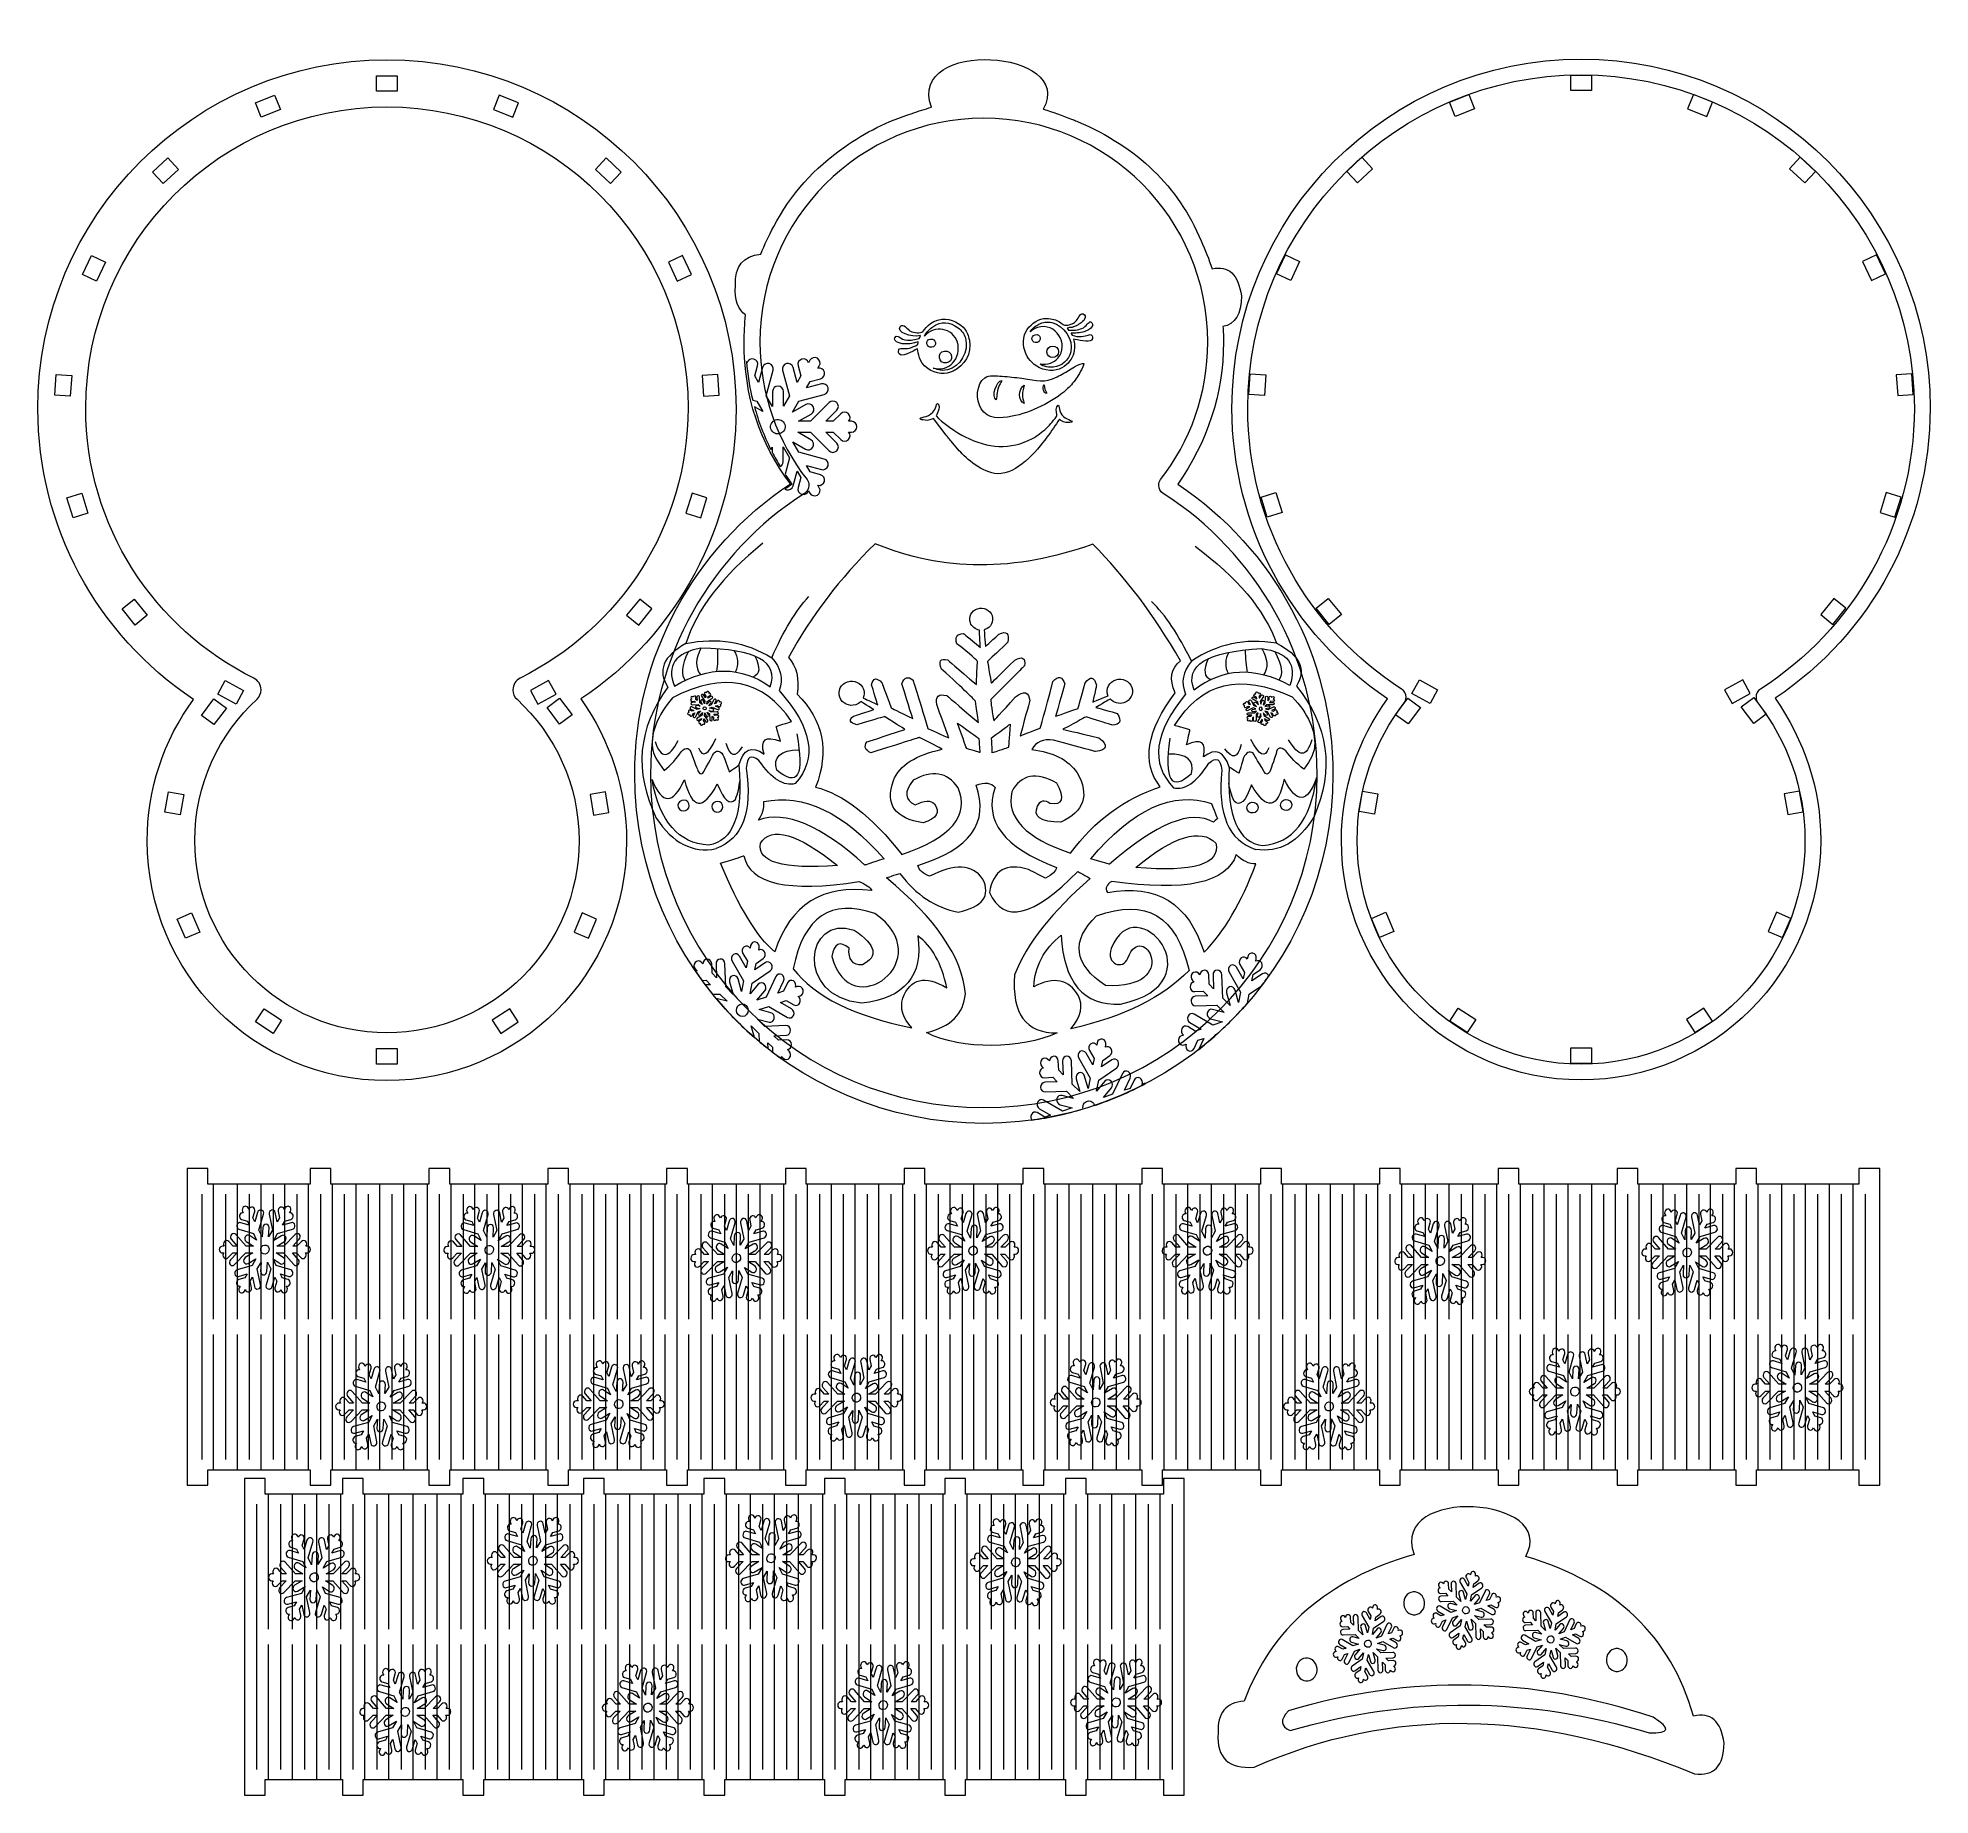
# Model space of a CAD drawing. Header units: centimetres. Extents: x -18.2 to 18.2, y -16.7 to 17.1.
import ezdxf

# ---------------------------------------------------------------- set-up
doc = ezdxf.new("R2010")
doc.units = ezdxf.units.CM
doc.header["$MEASUREMENT"] = 0
doc.layers.add('layer 1', color=7, linetype='Continuous')

msp = doc.modelspace()

# ---------------------------------------------------------------- linework, layer by layer
at = {"layer": 'layer 1', "color": 177, "lineweight": 9}
for points, knots in [([(-4.62021, 11.26746), (-4.61957, 10.23036), (-4.32244, 9.32137), (-3.72882, 8.54049), (-3.72882, 8.54049), (-5.59905, 7.29382), (-6.7272, 5.20259), (-6.7272, 2.94299), (-6.7272, 2.94299), (-6.7272, -0.77019), (-3.7169, -3.78052), (-0.00371, -3.78052), (-0.00371, -3.78052), (3.70947, -3.78052), (6.71978, -0.77019), (6.71978, 2.94299), (6.71978, 2.94299), (6.71978, 5.19749), (5.59665, 7.28476), (3.73376, 8.53225), (3.73376, 8.53225), (4.29677, 9.34154), (4.61279, 10.27173), (4.61279, 11.26746), (4.61279, 11.26746), (4.61279, 11.36844), (4.6092, 11.46856), (4.6028, 11.56792), (4.6028, 11.56792), (4.83694, 11.6119), (4.95529, 11.80835), (4.9578, 12.15734), (4.9578, 12.15734), (4.8979, 12.57682), (4.70947, 12.75085), (4.39249, 12.67949), (4.39249, 12.67949), (4.333, 12.86468), (4.26222, 13.04478), (4.18083, 13.21897), (4.18083, 13.21897), (3.74285, 14.26376), (2.95294, 15.02855), (1.81111, 15.51332), (1.81111, 15.51332), (1.79586, 15.51984), (1.78054, 15.52623), (1.7652, 15.5326), (1.7652, 15.5326), (1.75055, 15.53867), (1.73581, 15.54465), (1.72105, 15.55063), (1.72105, 15.55063), (1.70841, 15.55573), (1.69583, 15.56097), (1.68313, 15.56596), (1.68313, 15.56596), (1.50908, 15.63513), (1.32725, 15.69809), (1.13757, 15.75482), (1.13757, 15.75482), (1.79289, 16.91115), (-1.48764, 17.12925), (-1.01308, 15.79266), (-1.01308, 15.79266), (-1.13914, 15.75604), (-1.26186, 15.71674), (-1.38133, 15.67483), (-1.38133, 15.67483), (-1.8518, 15.5279), (-2.28995, 15.30774), (-2.68237, 15.02764), (-2.68237, 15.02764), (-3.27133, 14.62313), (-3.72694, 14.11149), (-4.04914, 13.4927), (-4.04914, 13.4927), (-4.1433, 13.32189), (-4.22718, 13.14461), (-4.29945, 12.96147), (-4.29945, 12.96147), (-4.64074, 12.93332), (-4.80315, 12.73023), (-4.78664, 12.35224), (-4.78664, 12.35224), (-4.80432, 12.08282), (-4.73894, 11.89565), (-4.59052, 11.79069), (-4.59052, 11.79069), (-4.6099, 11.61892), (-4.62021, 11.44441), (-4.62021, 11.26746)], [0, 0, 0, 0, 0.04166667, 0.04166667, 0.04166667, 0.04166667, 0.08333333, 0.08333333, 0.08333333, 0.08333333, 0.125, 0.125, 0.125, 0.125, 0.16666667, 0.16666667, 0.16666667, 0.16666667, 0.20833333, 0.20833333, 0.20833333, 0.20833333, 0.25, 0.25, 0.25, 0.25, 0.29166667, 0.29166667, 0.29166667, 0.29166667, 0.33333333, 0.33333333, 0.33333333, 0.33333333, 0.375, 0.375, 0.375, 0.375, 0.41666667, 0.41666667, 0.41666667, 0.41666667, 0.45833333, 0.45833333, 0.45833333, 0.45833333, 0.5, 0.5, 0.5, 0.5, 0.54166667, 0.54166667, 0.54166667, 0.54166667, 0.58333333, 0.58333333, 0.58333333, 0.58333333, 0.625, 0.625, 0.625, 0.625, 0.66666667, 0.66666667, 0.66666667, 0.66666667, 0.70833333, 0.70833333, 0.70833333, 0.70833333, 0.75, 0.75, 0.75, 0.75, 0.79166667, 0.79166667, 0.79166667, 0.79166667, 0.83333333, 0.83333333, 0.83333333, 0.83333333, 0.875, 0.875, 0.875, 0.875, 0.91666667, 0.91666667, 0.91666667, 0.91666667, 1, 1, 1, 1]), ([(-11.49934, -2.95711), (-8.94982, -2.95711), (-6.88284, -0.89013), (-6.88284, 1.65939), (-6.88284, 1.65939), (-6.88284, 2.65512), (-7.19886, 3.58531), (-7.76187, 4.3946), (-7.76187, 4.3946), (-5.89898, 5.64209), (-4.77585, 7.72936), (-4.77585, 9.98386), (-4.77585, 9.98386), (-4.77585, 13.69704), (-7.78616, 16.70737), (-11.49934, 16.70737), (-11.49934, 16.70737), (-15.21253, 16.70737), (-18.22283, 13.69704), (-18.22283, 9.98386), (-18.22283, 9.98386), (-18.22283, 7.72426), (-17.09468, 5.63303), (-15.22445, 4.38636), (-15.22445, 4.38636), (-15.80518, 3.59457), (-16.11584, 2.64435), (-16.11584, 1.65939), (-16.11584, 1.65939), (-16.11584, -0.89013), (-14.04886, -2.95711), (-11.49934, -2.95711)], [0, 0, 0, 0, 0.11111111, 0.11111111, 0.11111111, 0.11111111, 0.22222222, 0.22222222, 0.22222222, 0.22222222, 0.33333333, 0.33333333, 0.33333333, 0.33333333, 0.44444444, 0.44444444, 0.44444444, 0.44444444, 0.55555556, 0.55555556, 0.55555556, 0.55555556, 0.66666667, 0.66666667, 0.66666667, 0.66666667, 0.77777778, 0.77777778, 0.77777778, 0.77777778, 1, 1, 1, 1]), ([(11.49934, -2.94415), (14.04886, -2.94415), (16.11584, -0.87717), (16.11584, 1.67235), (16.11584, 1.67235), (16.11584, 2.66808), (15.79982, 3.59827), (15.23681, 4.40756), (15.23681, 4.40756), (17.0997, 5.65505), (18.22283, 7.74232), (18.22283, 9.99682), (18.22283, 9.99682), (18.22283, 13.71), (15.21252, 16.72033), (11.49934, 16.72033), (11.49934, 16.72033), (7.78615, 16.72033), (4.77585, 13.71), (4.77585, 9.99682), (4.77585, 9.99682), (4.77585, 7.73722), (5.904, 5.64599), (7.77423, 4.39932), (7.77423, 4.39932), (7.1935, 3.60753), (6.88284, 2.65731), (6.88284, 1.67235), (6.88284, 1.67235), (6.88284, -0.87717), (8.94982, -2.94415), (11.49934, -2.94415)], [0, 0, 0, 0, 0.11111111, 0.11111111, 0.11111111, 0.11111111, 0.22222222, 0.22222222, 0.22222222, 0.22222222, 0.33333333, 0.33333333, 0.33333333, 0.33333333, 0.44444444, 0.44444444, 0.44444444, 0.44444444, 0.55555556, 0.55555556, 0.55555556, 0.55555556, 0.66666667, 0.66666667, 0.66666667, 0.66666667, 0.77777778, 0.77777778, 0.77777778, 0.77777778, 1, 1, 1, 1]), ([(11.29934, 16.11234), (11.29934, 16.11234), (11.69934, 16.11234), (11.69934, 16.11234), (11.69934, 16.11234), (11.69934, 16.11234), (11.69934, 16.41234), (11.69934, 16.41234), (11.69934, 16.41234), (11.69934, 16.41234), (11.29934, 16.41234), (11.29934, 16.41234), (11.29934, 16.41234), (11.29934, 16.41234), (11.29934, 16.11234), (11.29934, 16.11234)], [0, 0, 0, 0, 0.2, 0.2, 0.2, 0.2, 0.4, 0.4, 0.4, 0.4, 0.6, 0.6, 0.6, 0.6, 1, 1, 1, 1]), ([(-11.69934, 16.09938), (-11.69934, 16.09938), (-11.29934, 16.09938), (-11.29934, 16.09938), (-11.29934, 16.09938), (-11.29934, 16.09938), (-11.29934, 16.39938), (-11.29934, 16.39938), (-11.29934, 16.39938), (-11.29934, 16.39938), (-11.69934, 16.39938), (-11.69934, 16.39938), (-11.69934, 16.39938), (-11.69934, 16.39938), (-11.69934, 16.09938), (-11.69934, 16.09938)], [0, 0, 0, 0, 0.2, 0.2, 0.2, 0.2, 0.4, 0.4, 0.4, 0.4, 0.6, 0.6, 0.6, 0.6, 1, 1, 1, 1]), ([(9.07475, 15.61335), (9.07475, 15.61335), (9.44684, 15.76014), (9.44684, 15.76014), (9.44684, 15.76014), (9.44684, 15.76014), (9.33675, 16.03921), (9.33675, 16.03921), (9.33675, 16.03921), (9.33675, 16.03921), (8.96466, 15.89242), (8.96466, 15.89242), (8.96466, 15.89242), (8.96466, 15.89242), (9.07475, 15.61335), (9.07475, 15.61335)], [0, 0, 0, 0, 0.2, 0.2, 0.2, 0.2, 0.4, 0.4, 0.4, 0.4, 0.6, 0.6, 0.6, 0.6, 1, 1, 1, 1]), ([(13.92393, 15.61335), (13.92393, 15.61335), (13.55184, 15.76014), (13.55184, 15.76014), (13.55184, 15.76014), (13.55184, 15.76014), (13.66193, 16.03921), (13.66193, 16.03921), (13.66193, 16.03921), (13.66193, 16.03921), (14.03402, 15.89242), (14.03402, 15.89242), (14.03402, 15.89242), (14.03402, 15.89242), (13.92393, 15.61335), (13.92393, 15.61335)], [0, 0, 0, 0, 0.2, 0.2, 0.2, 0.2, 0.4, 0.4, 0.4, 0.4, 0.6, 0.6, 0.6, 0.6, 1, 1, 1, 1]), ([(-13.99954, 4.39269), (-14.73698, 3.71633), (-15.19934, 2.74483), (-15.19934, 1.66532), (-15.19934, 1.66532), (-15.19934, -0.37812), (-13.54278, -2.03468), (-11.49934, -2.03468), (-11.49934, -2.03468), (-9.4559, -2.03468), (-7.79934, -0.37812), (-7.79934, 1.66532), (-7.79934, 1.66532), (-7.79934, 2.74245), (-8.25967, 3.71204), (-8.99427, 4.38821), (-8.99427, 4.38821), (-9.04332, 4.43385), (-9.07394, 4.49908), (-9.07394, 4.57136), (-9.07394, 4.57136), (-9.07394, 4.6692), (-9.01809, 4.75443), (-8.93619, 4.79548), (-8.93619, 4.79548), (-7.01859, 5.74175), (-5.69934, 7.71637), (-5.69934, 9.99938), (-5.69934, 9.99938), (-5.69934, 13.20262), (-8.2961, 15.79938), (-11.49934, 15.79938), (-11.49934, 15.79938), (-14.70258, 15.79938), (-17.29934, 13.20262), (-17.29934, 9.99938), (-17.29934, 9.99938), (-17.29934, 7.71697), (-15.9808, 5.74278), (-14.06402, 4.79623), (-14.06402, 4.79623), (-13.98115, 4.75552), (-13.92435, 4.66991), (-13.92435, 4.57136), (-13.92435, 4.57136), (-13.92435, 4.50157), (-13.95342, 4.43804), (-13.99954, 4.39269)], [0, 0, 0, 0, 0.07692308, 0.07692308, 0.07692308, 0.07692308, 0.15384615, 0.15384615, 0.15384615, 0.15384615, 0.23076923, 0.23076923, 0.23076923, 0.23076923, 0.30769231, 0.30769231, 0.30769231, 0.30769231, 0.38461538, 0.38461538, 0.38461538, 0.38461538, 0.46153846, 0.46153846, 0.46153846, 0.46153846, 0.53846154, 0.53846154, 0.53846154, 0.53846154, 0.61538462, 0.61538462, 0.61538462, 0.61538462, 0.69230769, 0.69230769, 0.69230769, 0.69230769, 0.76923077, 0.76923077, 0.76923077, 0.76923077, 0.84615385, 0.84615385, 0.84615385, 0.84615385, 1, 1, 1, 1]), ([(-13.92393, 15.60039), (-13.92393, 15.60039), (-13.55184, 15.74718), (-13.55184, 15.74718), (-13.55184, 15.74718), (-13.55184, 15.74718), (-13.66193, 16.02625), (-13.66193, 16.02625), (-13.66193, 16.02625), (-13.66193, 16.02625), (-14.03402, 15.87946), (-14.03402, 15.87946), (-14.03402, 15.87946), (-14.03402, 15.87946), (-13.92393, 15.60039), (-13.92393, 15.60039)], [0, 0, 0, 0, 0.2, 0.2, 0.2, 0.2, 0.4, 0.4, 0.4, 0.4, 0.6, 0.6, 0.6, 0.6, 1, 1, 1, 1]), ([(-9.07475, 15.60039), (-9.07475, 15.60039), (-9.44684, 15.74718), (-9.44684, 15.74718), (-9.44684, 15.74718), (-9.44684, 15.74718), (-9.33675, 16.02625), (-9.33675, 16.02625), (-9.33675, 16.02625), (-9.33675, 16.02625), (-8.96466, 15.87946), (-8.96466, 15.87946), (-8.96466, 15.87946), (-8.96466, 15.87946), (-9.07475, 15.60039), (-9.07475, 15.60039)], [0, 0, 0, 0, 0.2, 0.2, 0.2, 0.2, 0.4, 0.4, 0.4, 0.4, 0.6, 0.6, 0.6, 0.6, 1, 1, 1, 1]), ([(-15.8072, 14.32284), (-15.8072, 14.32284), (-15.51475, 14.59573), (-15.51475, 14.59573), (-15.51475, 14.59573), (-15.51475, 14.59573), (-15.71942, 14.81507), (-15.71942, 14.81507), (-15.71942, 14.81507), (-15.71942, 14.81507), (-16.01188, 14.54218), (-16.01188, 14.54218), (-16.01188, 14.54218), (-16.01188, 14.54218), (-15.8072, 14.32284), (-15.8072, 14.32284)], [0, 0, 0, 0, 0.2, 0.2, 0.2, 0.2, 0.4, 0.4, 0.4, 0.4, 0.6, 0.6, 0.6, 0.6, 1, 1, 1, 1]), ([(-7.19148, 14.32284), (-7.19148, 14.32284), (-7.48393, 14.59573), (-7.48393, 14.59573), (-7.48393, 14.59573), (-7.48393, 14.59573), (-7.27926, 14.81507), (-7.27926, 14.81507), (-7.27926, 14.81507), (-7.27926, 14.81507), (-6.9868, 14.54218), (-6.9868, 14.54218), (-6.9868, 14.54218), (-6.9868, 14.54218), (-7.19148, 14.32284), (-7.19148, 14.32284)], [0, 0, 0, 0, 0.2, 0.2, 0.2, 0.2, 0.4, 0.4, 0.4, 0.4, 0.6, 0.6, 0.6, 0.6, 1, 1, 1, 1]), ([(7.19148, 14.3358), (7.19148, 14.3358), (7.48393, 14.60869), (7.48393, 14.60869), (7.48393, 14.60869), (7.48393, 14.60869), (7.27926, 14.82803), (7.27926, 14.82803), (7.27926, 14.82803), (7.27926, 14.82803), (6.9868, 14.55514), (6.9868, 14.55514), (6.9868, 14.55514), (6.9868, 14.55514), (7.19148, 14.3358), (7.19148, 14.3358)], [0, 0, 0, 0, 0.2, 0.2, 0.2, 0.2, 0.4, 0.4, 0.4, 0.4, 0.6, 0.6, 0.6, 0.6, 1, 1, 1, 1]), ([(15.8072, 14.3358), (15.8072, 14.3358), (15.51475, 14.60869), (15.51475, 14.60869), (15.51475, 14.60869), (15.51475, 14.60869), (15.71942, 14.82803), (15.71942, 14.82803), (15.71942, 14.82803), (15.71942, 14.82803), (16.01188, 14.55514), (16.01188, 14.55514), (16.01188, 14.55514), (16.01188, 14.55514), (15.8072, 14.3358), (15.8072, 14.3358)], [0, 0, 0, 0, 0.2, 0.2, 0.2, 0.2, 0.4, 0.4, 0.4, 0.4, 0.6, 0.6, 0.6, 0.6, 1, 1, 1, 1]), ([(-17.09155, 12.4442), (-17.09155, 12.4442), (-16.9194, 12.80525), (-16.9194, 12.80525), (-16.9194, 12.80525), (-16.9194, 12.80525), (-17.19019, 12.93437), (-17.19019, 12.93437), (-17.19019, 12.93437), (-17.19019, 12.93437), (-17.36235, 12.57331), (-17.36235, 12.57331), (-17.36235, 12.57331), (-17.36235, 12.57331), (-17.09155, 12.4442), (-17.09155, 12.4442)], [0, 0, 0, 0, 0.2, 0.2, 0.2, 0.2, 0.4, 0.4, 0.4, 0.4, 0.6, 0.6, 0.6, 0.6, 1, 1, 1, 1]), ([(-5.90713, 12.4442), (-5.90713, 12.4442), (-6.07928, 12.80525), (-6.07928, 12.80525), (-6.07928, 12.80525), (-6.07928, 12.80525), (-5.80849, 12.93437), (-5.80849, 12.93437), (-5.80849, 12.93437), (-5.80849, 12.93437), (-5.63633, 12.57331), (-5.63633, 12.57331), (-5.63633, 12.57331), (-5.63633, 12.57331), (-5.90713, 12.4442), (-5.90713, 12.4442)], [0, 0, 0, 0, 0.2, 0.2, 0.2, 0.2, 0.4, 0.4, 0.4, 0.4, 0.6, 0.6, 0.6, 0.6, 1, 1, 1, 1]), ([(5.90713, 12.45716), (5.90713, 12.45716), (6.07928, 12.81821), (6.07928, 12.81821), (6.07928, 12.81821), (6.07928, 12.81821), (5.80849, 12.94733), (5.80849, 12.94733), (5.80849, 12.94733), (5.80849, 12.94733), (5.63633, 12.58627), (5.63633, 12.58627), (5.63633, 12.58627), (5.63633, 12.58627), (5.90713, 12.45716), (5.90713, 12.45716)], [0, 0, 0, 0, 0.2, 0.2, 0.2, 0.2, 0.4, 0.4, 0.4, 0.4, 0.6, 0.6, 0.6, 0.6, 1, 1, 1, 1]), ([(17.09155, 12.45716), (17.09155, 12.45716), (16.9194, 12.81821), (16.9194, 12.81821), (16.9194, 12.81821), (16.9194, 12.81821), (17.19019, 12.94733), (17.19019, 12.94733), (17.19019, 12.94733), (17.19019, 12.94733), (17.36235, 12.58627), (17.36235, 12.58627), (17.36235, 12.58627), (17.36235, 12.58627), (17.09155, 12.45716), (17.09155, 12.45716)], [0, 0, 0, 0, 0.2, 0.2, 0.2, 0.2, 0.4, 0.4, 0.4, 0.4, 0.6, 0.6, 0.6, 0.6, 1, 1, 1, 1]), ([(-3.83318, 8.43653), (-3.78822, 8.46811), (-3.74293, 8.49933), (-3.69707, 8.5299), (-3.69707, 8.5299), (-3.74404, 8.59394), (-3.7892, 8.65904), (-3.83262, 8.72508), (-3.83262, 8.72508), (-3.83262, 8.72508), (-3.74718, 9.04222), (-3.74718, 9.04222), (-3.74718, 9.04222), (-3.74718, 9.04222), (-3.86794, 9.2514), (-3.86794, 9.2514), (-3.86794, 9.2514), (-3.86794, 9.2514), (-3.86987, 8.96052), (-3.86987, 8.96052), (-3.86987, 8.96052), (-3.87013, 8.92146), (-3.89191, 8.88742), (-3.92384, 8.86958), (-3.92384, 8.86958), (-3.97863, 8.96007), (-4.03018, 9.05223), (-4.07842, 9.14589), (-4.07842, 9.14589), (-4.07842, 9.14589), (-4.07778, 9.24327), (-4.07778, 9.24327), (-4.07778, 9.24327), (-4.07778, 9.24327), (-4.10442, 9.19713), (-4.10442, 9.19713), (-4.10442, 9.19713), (-4.23691, 9.46246), (-4.34311, 9.73951), (-4.42191, 10.02474), (-4.42191, 10.02474), (-4.42191, 10.02474), (-4.25944, 9.92948), (-4.25944, 9.92948), (-4.25944, 9.92948), (-4.25944, 9.92948), (-4.37551, 10.13052), (-4.37551, 10.13052), (-4.37551, 10.13052), (-4.37551, 10.13052), (-4.45504, 10.15171), (-4.45504, 10.15171), (-4.45504, 10.15171), (-4.51472, 10.39454), (-4.55473, 10.64283), (-4.57436, 10.89446), (-4.57436, 10.89446), (-4.57436, 10.89446), (-4.5616, 10.87237), (-4.5616, 10.87237), (-4.5616, 10.87237), (-4.5444, 10.92485), (-4.48862, 10.95547), (-4.43466, 10.94093), (-4.43466, 10.94093), (-4.37888, 10.9259), (-4.34565, 10.86816), (-4.36068, 10.81238), (-4.36068, 10.81238), (-4.36068, 10.81238), (-4.41358, 10.61601), (-4.41358, 10.61601), (-4.41358, 10.61601), (-4.41358, 10.61601), (-4.34196, 10.49196), (-4.34196, 10.49196), (-4.34196, 10.49196), (-4.34196, 10.49196), (-4.26453, 10.77937), (-4.26453, 10.77937), (-4.26453, 10.77937), (-4.2495, 10.83515), (-4.19176, 10.86838), (-4.13597, 10.85336), (-4.13597, 10.85336), (-4.08019, 10.83833), (-4.04696, 10.78058), (-4.06199, 10.7248), (-4.06199, 10.7248), (-4.06199, 10.7248), (-4.19384, 10.23541), (-4.19384, 10.23541), (-4.19384, 10.23541), (-4.19384, 10.23541), (-4.07306, 10.02621), (-4.07306, 10.02621), (-4.07306, 10.02621), (-4.07306, 10.02621), (-4.07114, 10.31711), (-4.07114, 10.31711), (-4.07114, 10.31711), (-4.07075, 10.37488), (-4.02333, 10.42168), (-3.96557, 10.4213), (-3.96557, 10.4213), (-3.9078, 10.42091), (-3.861, 10.37349), (-3.86138, 10.31573), (-3.86138, 10.31573), (-3.86138, 10.31573), (-3.86324, 10.03436), (-3.86324, 10.03436), (-3.86324, 10.03436), (-3.86324, 10.03436), (-3.74718, 10.23541), (-3.74718, 10.23541), (-3.74718, 10.23541), (-3.74718, 10.23541), (-3.87903, 10.72478), (-3.87903, 10.72478), (-3.87903, 10.72478), (-3.89406, 10.78057), (-3.86082, 10.83831), (-3.80504, 10.85334), (-3.80504, 10.85334), (-3.74926, 10.86837), (-3.69152, 10.83514), (-3.67649, 10.77935), (-3.67649, 10.77935), (-3.67649, 10.77935), (-3.59905, 10.49196), (-3.59905, 10.49196), (-3.59905, 10.49196), (-3.59905, 10.49196), (-3.52744, 10.61601), (-3.52744, 10.61601), (-3.52744, 10.61601), (-3.52744, 10.61601), (-3.58034, 10.81236), (-3.58034, 10.81236), (-3.58034, 10.81236), (-3.59537, 10.86813), (-3.56214, 10.92589), (-3.50635, 10.94092), (-3.50635, 10.94092), (-3.45243, 10.95545), (-3.39663, 10.92485), (-3.37942, 10.87237), (-3.37942, 10.87237), (-3.37942, 10.87237), (-3.35312, 10.91792), (-3.35312, 10.91792), (-3.35312, 10.91792), (-3.32423, 10.96795), (-3.25988, 10.98519), (-3.20985, 10.9563), (-3.20985, 10.9563), (-3.15982, 10.92742), (-3.14258, 10.86306), (-3.17147, 10.81304), (-3.17147, 10.81304), (-3.17147, 10.81304), (-3.19776, 10.7675), (-3.19776, 10.7675), (-3.19776, 10.7675), (-3.1437, 10.77883), (-3.08931, 10.74582), (-3.07493, 10.69185), (-3.07493, 10.69185), (-3.06005, 10.63602), (-3.09345, 10.57837), (-3.14926, 10.56349), (-3.14926, 10.56349), (-3.14926, 10.56349), (-3.34578, 10.51113), (-3.34578, 10.51113), (-3.34578, 10.51113), (-3.34578, 10.51113), (-3.4174, 10.38708), (-3.4174, 10.38708), (-3.4174, 10.38708), (-3.4174, 10.38708), (-3.12977, 10.46372), (-3.12977, 10.46372), (-3.12977, 10.46372), (-3.07396, 10.4786), (-3.0163, 10.4452), (-3.00142, 10.38937), (-3.00142, 10.38937), (-2.98654, 10.33356), (-3.01994, 10.27591), (-3.07577, 10.26103), (-3.07577, 10.26103), (-3.07577, 10.26103), (-3.56552, 10.13052), (-3.56552, 10.13052), (-3.56552, 10.13052), (-3.56552, 10.13052), (-3.6863, 9.92133), (-3.6863, 9.92133), (-3.6863, 9.92133), (-3.6863, 9.92133), (-3.4334, 10.06511), (-3.4334, 10.06511), (-3.4334, 10.06511), (-3.38318, 10.09367), (-3.31893, 10.07598), (-3.29039, 10.02578), (-3.29039, 10.02578), (-3.26183, 9.97555), (-3.27951, 9.91131), (-3.32972, 9.88276), (-3.32972, 9.88276), (-3.32972, 9.88276), (-3.5743, 9.7437), (-3.5743, 9.7437), (-3.5743, 9.7437), (-3.5743, 9.7437), (-3.34218, 9.7437), (-3.34218, 9.7437), (-3.34218, 9.7437), (-3.34218, 9.7437), (-2.9843, 10.10258), (-2.9843, 10.10258), (-2.9843, 10.10258), (-2.9435, 10.14348), (-2.87687, 10.14357), (-2.83596, 10.10279), (-2.83596, 10.10279), (-2.79506, 10.06199), (-2.79497, 9.99536), (-2.83575, 9.95446), (-2.83575, 9.95446), (-2.83575, 9.95446), (-3.04592, 9.7437), (-3.04592, 9.7437), (-3.04592, 9.7437), (-3.04592, 9.7437), (-2.90268, 9.7437), (-2.90268, 9.7437), (-2.90268, 9.7437), (-2.90268, 9.7437), (-2.75909, 9.88769), (-2.75909, 9.88769), (-2.75909, 9.88769), (-2.7183, 9.9286), (-2.65167, 9.92869), (-2.61077, 9.88789), (-2.61077, 9.88789), (-2.57121, 9.84845), (-2.56982, 9.78485), (-2.60666, 9.7437), (-2.60666, 9.7437), (-2.60666, 9.7437), (-2.55409, 9.7437), (-2.55409, 9.7437), (-2.55409, 9.7437), (-2.49633, 9.7437), (-2.4492, 9.69658), (-2.4492, 9.63882), (-2.4492, 9.63882), (-2.4492, 9.58106), (-2.49633, 9.53394), (-2.55409, 9.53394), (-2.55409, 9.53394), (-2.55409, 9.53394), (-2.60666, 9.53394), (-2.60666, 9.53394), (-2.60666, 9.53394), (-2.56982, 9.4928), (-2.57121, 9.42918), (-2.61077, 9.38973), (-2.61077, 9.38973), (-2.65167, 9.34894), (-2.7183, 9.34903), (-2.7591, 9.38994), (-2.7591, 9.38994), (-2.7591, 9.38994), (-2.90271, 9.53394), (-2.90271, 9.53394), (-2.90271, 9.53394), (-2.90271, 9.53394), (-3.04594, 9.53394), (-3.04594, 9.53394), (-3.04594, 9.53394), (-3.04594, 9.53394), (-2.83575, 9.32317), (-2.83575, 9.32317), (-2.83575, 9.32317), (-2.79497, 9.28227), (-2.79506, 9.21564), (-2.83596, 9.17484), (-2.83596, 9.17484), (-2.87687, 9.13405), (-2.9435, 9.13414), (-2.9843, 9.17505), (-2.9843, 9.17505), (-2.9843, 9.17505), (-3.34218, 9.53394), (-3.34218, 9.53394), (-3.34218, 9.53394), (-3.34218, 9.53394), (-3.58374, 9.53394), (-3.58374, 9.53394), (-3.58374, 9.53394), (-3.58374, 9.53394), (-3.33277, 9.38682), (-3.33277, 9.38682), (-3.33277, 9.38682), (-3.28294, 9.3576), (-3.26611, 9.29313), (-3.29533, 9.2433), (-3.29533, 9.2433), (-3.32455, 9.19346), (-3.38902, 9.17664), (-3.43885, 9.20585), (-3.43885, 9.20585), (-3.43885, 9.20585), (-3.6816, 9.34815), (-3.6816, 9.34815), (-3.6816, 9.34815), (-3.6816, 9.34815), (-3.56552, 9.14711), (-3.56552, 9.14711), (-3.56552, 9.14711), (-3.56552, 9.14711), (-3.07577, 9.0166), (-3.07577, 9.0166), (-3.07577, 9.0166), (-3.01994, 9.00172), (-2.98654, 8.94407), (-3.00142, 8.88826), (-3.00142, 8.88826), (-3.0163, 8.83243), (-3.07396, 8.79903), (-3.12977, 8.81391), (-3.12977, 8.81391), (-3.12977, 8.81391), (-3.4174, 8.89055), (-3.4174, 8.89055), (-3.4174, 8.89055), (-3.4174, 8.89055), (-3.34578, 8.7665), (-3.34578, 8.7665), (-3.34578, 8.7665), (-3.34578, 8.7665), (-3.14928, 8.71415), (-3.14928, 8.71415), (-3.14928, 8.71415), (-3.09345, 8.69927), (-3.06005, 8.64162), (-3.07493, 8.58581), (-3.07493, 8.58581), (-3.08931, 8.53181), (-3.14372, 8.4988), (-3.19776, 8.51014), (-3.19776, 8.51014), (-3.19776, 8.51014), (-3.17147, 8.46459), (-3.17147, 8.46459), (-3.17147, 8.46459), (-3.14258, 8.41456), (-3.15982, 8.35021), (-3.20985, 8.32132), (-3.20985, 8.32132), (-3.25988, 8.29244), (-3.32423, 8.30968), (-3.35312, 8.35971), (-3.35312, 8.35971), (-3.35312, 8.35971), (-3.37942, 8.40526), (-3.37942, 8.40526), (-3.37942, 8.40526), (-3.39663, 8.35277), (-3.45243, 8.32218), (-3.50635, 8.33671), (-3.50635, 8.33671), (-3.56214, 8.35174), (-3.59537, 8.4095), (-3.58034, 8.46527), (-3.58034, 8.46527), (-3.58034, 8.46527), (-3.52744, 8.66162), (-3.52744, 8.66162), (-3.52744, 8.66162), (-3.52744, 8.66162), (-3.59905, 8.78567), (-3.59905, 8.78567), (-3.59905, 8.78567), (-3.59905, 8.78567), (-3.67649, 8.49828), (-3.67649, 8.49828), (-3.67649, 8.49828), (-3.69152, 8.44249), (-3.74926, 8.40926), (-3.80504, 8.42429), (-3.80504, 8.42429), (-3.81522, 8.42703), (-3.82466, 8.43121), (-3.83318, 8.43653)], [0, 0, 0, 0, 0.00990099, 0.00990099, 0.00990099, 0.00990099, 0.01980198, 0.01980198, 0.01980198, 0.01980198, 0.02970297, 0.02970297, 0.02970297, 0.02970297, 0.03960396, 0.03960396, 0.03960396, 0.03960396, 0.04950495, 0.04950495, 0.04950495, 0.04950495, 0.05940594, 0.05940594, 0.05940594, 0.05940594, 0.06930693, 0.06930693, 0.06930693, 0.06930693, 0.07920792, 0.07920792, 0.07920792, 0.07920792, 0.08910891, 0.08910891, 0.08910891, 0.08910891, 0.0990099, 0.0990099, 0.0990099, 0.0990099, 0.10891089, 0.10891089, 0.10891089, 0.10891089, 0.11881188, 0.11881188, 0.11881188, 0.11881188, 0.12871287, 0.12871287, 0.12871287, 0.12871287, 0.13861386, 0.13861386, 0.13861386, 0.13861386, 0.14851485, 0.14851485, 0.14851485, 0.14851485, 0.15841584, 0.15841584, 0.15841584, 0.15841584, 0.16831683, 0.16831683, 0.16831683, 0.16831683, 0.17821782, 0.17821782, 0.17821782, 0.17821782, 0.18811881, 0.18811881, 0.18811881, 0.18811881, 0.1980198, 0.1980198, 0.1980198, 0.1980198, 0.20792079, 0.20792079, 0.20792079, 0.20792079, 0.21782178, 0.21782178, 0.21782178, 0.21782178, 0.22772277, 0.22772277, 0.22772277, 0.22772277, 0.23762376, 0.23762376, 0.23762376, 0.23762376, 0.24752475, 0.24752475, 0.24752475, 0.24752475, 0.25742574, 0.25742574, 0.25742574, 0.25742574, 0.26732673, 0.26732673, 0.26732673, 0.26732673, 0.27722772, 0.27722772, 0.27722772, 0.27722772, 0.28712871, 0.28712871, 0.28712871, 0.28712871, 0.2970297, 0.2970297, 0.2970297, 0.2970297, 0.30693069, 0.30693069, 0.30693069, 0.30693069, 0.31683168, 0.31683168, 0.31683168, 0.31683168, 0.32673267, 0.32673267, 0.32673267, 0.32673267, 0.33663366, 0.33663366, 0.33663366, 0.33663366, 0.34653465, 0.34653465, 0.34653465, 0.34653465, 0.35643564, 0.35643564, 0.35643564, 0.35643564, 0.36633663, 0.36633663, 0.36633663, 0.36633663, 0.37623762, 0.37623762, 0.37623762, 0.37623762, 0.38613861, 0.38613861, 0.38613861, 0.38613861, 0.3960396, 0.3960396, 0.3960396, 0.3960396, 0.40594059, 0.40594059, 0.40594059, 0.40594059, 0.41584158, 0.41584158, 0.41584158, 0.41584158, 0.42574257, 0.42574257, 0.42574257, 0.42574257, 0.43564356, 0.43564356, 0.43564356, 0.43564356, 0.44554455, 0.44554455, 0.44554455, 0.44554455, 0.45544554, 0.45544554, 0.45544554, 0.45544554, 0.46534653, 0.46534653, 0.46534653, 0.46534653, 0.47524752, 0.47524752, 0.47524752, 0.47524752, 0.48514851, 0.48514851, 0.48514851, 0.48514851, 0.4950495, 0.4950495, 0.4950495, 0.4950495, 0.5049505, 0.5049505, 0.5049505, 0.5049505, 0.51485149, 0.51485149, 0.51485149, 0.51485149, 0.52475248, 0.52475248, 0.52475248, 0.52475248, 0.53465347, 0.53465347, 0.53465347, 0.53465347, 0.54455446, 0.54455446, 0.54455446, 0.54455446, 0.55445545, 0.55445545, 0.55445545, 0.55445545, 0.56435644, 0.56435644, 0.56435644, 0.56435644, 0.57425743, 0.57425743, 0.57425743, 0.57425743, 0.58415842, 0.58415842, 0.58415842, 0.58415842, 0.59405941, 0.59405941, 0.59405941, 0.59405941, 0.6039604, 0.6039604, 0.6039604, 0.6039604, 0.61386139, 0.61386139, 0.61386139, 0.61386139, 0.62376238, 0.62376238, 0.62376238, 0.62376238, 0.63366337, 0.63366337, 0.63366337, 0.63366337, 0.64356436, 0.64356436, 0.64356436, 0.64356436, 0.65346535, 0.65346535, 0.65346535, 0.65346535, 0.66336634, 0.66336634, 0.66336634, 0.66336634, 0.67326733, 0.67326733, 0.67326733, 0.67326733, 0.68316832, 0.68316832, 0.68316832, 0.68316832, 0.69306931, 0.69306931, 0.69306931, 0.69306931, 0.7029703, 0.7029703, 0.7029703, 0.7029703, 0.71287129, 0.71287129, 0.71287129, 0.71287129, 0.72277228, 0.72277228, 0.72277228, 0.72277228, 0.73267327, 0.73267327, 0.73267327, 0.73267327, 0.74257426, 0.74257426, 0.74257426, 0.74257426, 0.75247525, 0.75247525, 0.75247525, 0.75247525, 0.76237624, 0.76237624, 0.76237624, 0.76237624, 0.77227723, 0.77227723, 0.77227723, 0.77227723, 0.78217822, 0.78217822, 0.78217822, 0.78217822, 0.79207921, 0.79207921, 0.79207921, 0.79207921, 0.8019802, 0.8019802, 0.8019802, 0.8019802, 0.81188119, 0.81188119, 0.81188119, 0.81188119, 0.82178218, 0.82178218, 0.82178218, 0.82178218, 0.83168317, 0.83168317, 0.83168317, 0.83168317, 0.84158416, 0.84158416, 0.84158416, 0.84158416, 0.85148515, 0.85148515, 0.85148515, 0.85148515, 0.86138614, 0.86138614, 0.86138614, 0.86138614, 0.87128713, 0.87128713, 0.87128713, 0.87128713, 0.88118812, 0.88118812, 0.88118812, 0.88118812, 0.89108911, 0.89108911, 0.89108911, 0.89108911, 0.9009901, 0.9009901, 0.9009901, 0.9009901, 0.91089109, 0.91089109, 0.91089109, 0.91089109, 0.92079208, 0.92079208, 0.92079208, 0.92079208, 0.93069307, 0.93069307, 0.93069307, 0.93069307, 0.94059406, 0.94059406, 0.94059406, 0.94059406, 0.95049505, 0.95049505, 0.95049505, 0.95049505, 0.96039604, 0.96039604, 0.96039604, 0.96039604, 0.97029703, 0.97029703, 0.97029703, 0.97029703, 0.98019802, 0.98019802, 0.98019802, 0.98019802, 1, 1, 1, 1]), ([(-17.59842, 10.22566), (-17.59842, 10.22566), (-17.5705, 10.62468), (-17.5705, 10.62468), (-17.5705, 10.62468), (-17.5705, 10.62468), (-17.86977, 10.64562), (-17.86977, 10.64562), (-17.86977, 10.64562), (-17.86977, 10.64562), (-17.89769, 10.2466), (-17.89769, 10.2466), (-17.89769, 10.2466), (-17.89769, 10.2466), (-17.59842, 10.22566), (-17.59842, 10.22566)], [0, 0, 0, 0, 0.2, 0.2, 0.2, 0.2, 0.4, 0.4, 0.4, 0.4, 0.6, 0.6, 0.6, 0.6, 1, 1, 1, 1]), ([(-5.40026, 10.22566), (-5.40026, 10.22566), (-5.42818, 10.62468), (-5.42818, 10.62468), (-5.42818, 10.62468), (-5.42818, 10.62468), (-5.12891, 10.64562), (-5.12891, 10.64562), (-5.12891, 10.64562), (-5.12891, 10.64562), (-5.10099, 10.2466), (-5.10099, 10.2466), (-5.10099, 10.2466), (-5.10099, 10.2466), (-5.40026, 10.22566), (-5.40026, 10.22566)], [0, 0, 0, 0, 0.2, 0.2, 0.2, 0.2, 0.4, 0.4, 0.4, 0.4, 0.6, 0.6, 0.6, 0.6, 1, 1, 1, 1]), ([(5.40026, 10.23862), (5.40026, 10.23862), (5.42818, 10.63764), (5.42818, 10.63764), (5.42818, 10.63764), (5.42818, 10.63764), (5.12891, 10.65858), (5.12891, 10.65858), (5.12891, 10.65858), (5.12891, 10.65858), (5.10099, 10.25956), (5.10099, 10.25956), (5.10099, 10.25956), (5.10099, 10.25956), (5.40026, 10.23862), (5.40026, 10.23862)], [0, 0, 0, 0, 0.2, 0.2, 0.2, 0.2, 0.4, 0.4, 0.4, 0.4, 0.6, 0.6, 0.6, 0.6, 1, 1, 1, 1]), ([(17.59842, 10.23862), (17.59842, 10.23862), (17.5705, 10.63764), (17.5705, 10.63764), (17.5705, 10.63764), (17.5705, 10.63764), (17.86977, 10.65858), (17.86977, 10.65858), (17.86977, 10.65858), (17.86977, 10.65858), (17.89769, 10.25956), (17.89769, 10.25956), (17.89769, 10.25956), (17.89769, 10.25956), (17.59842, 10.23862), (17.59842, 10.23862)], [0, 0, 0, 0, 0.2, 0.2, 0.2, 0.2, 0.4, 0.4, 0.4, 0.4, 0.6, 0.6, 0.6, 0.6, 1, 1, 1, 1]), ([(-4.04028, 9.75968), (-4.10695, 9.72118), (-4.12983, 9.63571), (-4.09136, 9.56905), (-4.09136, 9.56905), (-4.05286, 9.50237), (-3.96741, 9.47948), (-3.90074, 9.51797), (-3.90074, 9.51797), (-3.83408, 9.55646), (-3.81116, 9.64191), (-3.84965, 9.70858), (-3.84965, 9.70858), (-3.88814, 9.77526), (-3.97362, 9.79815), (-4.04028, 9.75968)], [0, 0, 0, 0, 0.2, 0.2, 0.2, 0.2, 0.4, 0.4, 0.4, 0.4, 0.6, 0.6, 0.6, 0.6, 1, 1, 1, 1]), ([(-17.25733, 7.97565), (-17.25733, 7.97565), (-17.37753, 8.35716), (-17.37753, 8.35716), (-17.37753, 8.35716), (-17.37753, 8.35716), (-17.66366, 8.26702), (-17.66366, 8.26702), (-17.66366, 8.26702), (-17.66366, 8.26702), (-17.54347, 7.8855), (-17.54347, 7.8855), (-17.54347, 7.8855), (-17.54347, 7.8855), (-17.25733, 7.97565), (-17.25733, 7.97565)], [0, 0, 0, 0, 0.2, 0.2, 0.2, 0.2, 0.4, 0.4, 0.4, 0.4, 0.6, 0.6, 0.6, 0.6, 1, 1, 1, 1]), ([(-5.74135, 7.97565), (-5.74135, 7.97565), (-5.62115, 8.35716), (-5.62115, 8.35716), (-5.62115, 8.35716), (-5.62115, 8.35716), (-5.33502, 8.26702), (-5.33502, 8.26702), (-5.33502, 8.26702), (-5.33502, 8.26702), (-5.45521, 7.8855), (-5.45521, 7.8855), (-5.45521, 7.8855), (-5.45521, 7.8855), (-5.74135, 7.97565), (-5.74135, 7.97565)], [0, 0, 0, 0, 0.2, 0.2, 0.2, 0.2, 0.4, 0.4, 0.4, 0.4, 0.6, 0.6, 0.6, 0.6, 1, 1, 1, 1]), ([(5.74135, 7.98861), (5.74135, 7.98861), (5.62115, 8.37012), (5.62115, 8.37012), (5.62115, 8.37012), (5.62115, 8.37012), (5.33502, 8.27998), (5.33502, 8.27998), (5.33502, 8.27998), (5.33502, 8.27998), (5.45521, 7.89846), (5.45521, 7.89846), (5.45521, 7.89846), (5.45521, 7.89846), (5.74135, 7.98861), (5.74135, 7.98861)], [0, 0, 0, 0, 0.2, 0.2, 0.2, 0.2, 0.4, 0.4, 0.4, 0.4, 0.6, 0.6, 0.6, 0.6, 1, 1, 1, 1]), ([(17.25733, 7.98861), (17.25733, 7.98861), (17.37753, 8.37012), (17.37753, 8.37012), (17.37753, 8.37012), (17.37753, 8.37012), (17.66366, 8.27998), (17.66366, 8.27998), (17.66366, 8.27998), (17.66366, 8.27998), (17.54347, 7.89846), (17.54347, 7.89846), (17.54347, 7.89846), (17.54347, 7.89846), (17.25733, 7.98861), (17.25733, 7.98861)], [0, 0, 0, 0, 0.2, 0.2, 0.2, 0.2, 0.4, 0.4, 0.4, 0.4, 0.6, 0.6, 0.6, 0.6, 1, 1, 1, 1]), ([(-16.11571, 6.007), (-16.11571, 6.007), (-16.36731, 6.31797), (-16.36731, 6.31797), (-16.36731, 6.31797), (-16.36731, 6.31797), (-16.60054, 6.12927), (-16.60054, 6.12927), (-16.60054, 6.12927), (-16.60054, 6.12927), (-16.34894, 5.8183), (-16.34894, 5.8183), (-16.34894, 5.8183), (-16.34894, 5.8183), (-16.11571, 6.007), (-16.11571, 6.007)], [0, 0, 0, 0, 0.2, 0.2, 0.2, 0.2, 0.4, 0.4, 0.4, 0.4, 0.6, 0.6, 0.6, 0.6, 1, 1, 1, 1]), ([(-6.88297, 6.007), (-6.88297, 6.007), (-6.63137, 6.31797), (-6.63137, 6.31797), (-6.63137, 6.31797), (-6.63137, 6.31797), (-6.39815, 6.12927), (-6.39815, 6.12927), (-6.39815, 6.12927), (-6.39815, 6.12927), (-6.64974, 5.8183), (-6.64974, 5.8183), (-6.64974, 5.8183), (-6.64974, 5.8183), (-6.88297, 6.007), (-6.88297, 6.007)], [0, 0, 0, 0, 0.2, 0.2, 0.2, 0.2, 0.4, 0.4, 0.4, 0.4, 0.6, 0.6, 0.6, 0.6, 1, 1, 1, 1]), ([(6.88297, 6.01996), (6.88297, 6.01996), (6.63137, 6.33093), (6.63137, 6.33093), (6.63137, 6.33093), (6.63137, 6.33093), (6.39815, 6.14223), (6.39815, 6.14223), (6.39815, 6.14223), (6.39815, 6.14223), (6.64974, 5.83126), (6.64974, 5.83126), (6.64974, 5.83126), (6.64974, 5.83126), (6.88297, 6.01996), (6.88297, 6.01996)], [0, 0, 0, 0, 0.2, 0.2, 0.2, 0.2, 0.4, 0.4, 0.4, 0.4, 0.6, 0.6, 0.6, 0.6, 1, 1, 1, 1]), ([(16.11571, 6.01996), (16.11571, 6.01996), (16.36731, 6.33093), (16.36731, 6.33093), (16.36731, 6.33093), (16.36731, 6.33093), (16.60054, 6.14223), (16.60054, 6.14223), (16.60054, 6.14223), (16.60054, 6.14223), (16.34894, 5.83126), (16.34894, 5.83126), (16.34894, 5.83126), (16.34894, 5.83126), (16.11571, 6.01996), (16.11571, 6.01996)], [0, 0, 0, 0, 0.2, 0.2, 0.2, 0.2, 0.4, 0.4, 0.4, 0.4, 0.6, 0.6, 0.6, 0.6, 1, 1, 1, 1]), ([(-14.26187, 4.5571), (-14.26187, 4.5571), (-14.61243, 4.74975), (-14.61243, 4.74975), (-14.61243, 4.74975), (-14.61243, 4.74975), (-14.75691, 4.48683), (-14.75691, 4.48683), (-14.75691, 4.48683), (-14.75691, 4.48683), (-14.40636, 4.29419), (-14.40636, 4.29419), (-14.40636, 4.29419), (-14.40636, 4.29419), (-14.26187, 4.5571), (-14.26187, 4.5571)], [0, 0, 0, 0, 0.2, 0.2, 0.2, 0.2, 0.4, 0.4, 0.4, 0.4, 0.6, 0.6, 0.6, 0.6, 1, 1, 1, 1]), ([(-8.7365, 4.55726), (-8.7365, 4.55726), (-8.38596, 4.74992), (-8.38596, 4.74992), (-8.38596, 4.74992), (-8.38596, 4.74992), (-8.24146, 4.48701), (-8.24146, 4.48701), (-8.24146, 4.48701), (-8.24146, 4.48701), (-8.592, 4.29435), (-8.592, 4.29435), (-8.592, 4.29435), (-8.592, 4.29435), (-8.7365, 4.55726), (-8.7365, 4.55726)], [0, 0, 0, 0, 0.2, 0.2, 0.2, 0.2, 0.4, 0.4, 0.4, 0.4, 0.6, 0.6, 0.6, 0.6, 1, 1, 1, 1]), ([(8.73681, 4.57006), (8.73681, 4.57006), (8.38625, 4.76271), (8.38625, 4.76271), (8.38625, 4.76271), (8.38625, 4.76271), (8.24177, 4.49979), (8.24177, 4.49979), (8.24177, 4.49979), (8.24177, 4.49979), (8.59232, 4.30715), (8.59232, 4.30715), (8.59232, 4.30715), (8.59232, 4.30715), (8.73681, 4.57006), (8.73681, 4.57006)], [0, 0, 0, 0, 0.2, 0.2, 0.2, 0.2, 0.4, 0.4, 0.4, 0.4, 0.6, 0.6, 0.6, 0.6, 1, 1, 1, 1]), ([(14.26218, 4.57022), (14.26218, 4.57022), (14.61272, 4.76288), (14.61272, 4.76288), (14.61272, 4.76288), (14.61272, 4.76288), (14.75722, 4.49997), (14.75722, 4.49997), (14.75722, 4.49997), (14.75722, 4.49997), (14.40668, 4.30731), (14.40668, 4.30731), (14.40668, 4.30731), (14.40668, 4.30731), (14.26218, 4.57022), (14.26218, 4.57022)], [0, 0, 0, 0, 0.2, 0.2, 0.2, 0.2, 0.4, 0.4, 0.4, 0.4, 0.6, 0.6, 0.6, 0.6, 1, 1, 1, 1]), ([(-14.8326, 4.39965), (-14.8326, 4.39965), (-15.07167, 4.07896), (-15.07167, 4.07896), (-15.07167, 4.07896), (-15.07167, 4.07896), (-14.83115, 3.89965), (-14.83115, 3.89965), (-14.83115, 3.89965), (-14.83115, 3.89965), (-14.59208, 4.22035), (-14.59208, 4.22035), (-14.59208, 4.22035), (-14.59208, 4.22035), (-14.8326, 4.39965), (-14.8326, 4.39965)], [0, 0, 0, 0, 0.2, 0.2, 0.2, 0.2, 0.4, 0.4, 0.4, 0.4, 0.6, 0.6, 0.6, 0.6, 1, 1, 1, 1]), ([(-7.93292, 4.08768), (-7.93292, 4.08768), (-8.17278, 4.40779), (-8.17278, 4.40779), (-8.17278, 4.40779), (-8.17278, 4.40779), (-8.41286, 4.2279), (-8.41286, 4.2279), (-8.41286, 4.2279), (-8.41286, 4.2279), (-8.17301, 3.90779), (-8.17301, 3.90779), (-8.17301, 3.90779), (-8.17301, 3.90779), (-7.93292, 4.08768), (-7.93292, 4.08768)], [0, 0, 0, 0, 0.2, 0.2, 0.2, 0.2, 0.4, 0.4, 0.4, 0.4, 0.6, 0.6, 0.6, 0.6, 1, 1, 1, 1]), ([(8.16608, 4.41261), (8.16608, 4.41261), (7.92701, 4.09192), (7.92701, 4.09192), (7.92701, 4.09192), (7.92701, 4.09192), (8.16753, 3.91261), (8.16753, 3.91261), (8.16753, 3.91261), (8.16753, 3.91261), (8.4066, 4.23331), (8.4066, 4.23331), (8.4066, 4.23331), (8.4066, 4.23331), (8.16608, 4.41261), (8.16608, 4.41261)], [0, 0, 0, 0, 0.2, 0.2, 0.2, 0.2, 0.4, 0.4, 0.4, 0.4, 0.6, 0.6, 0.6, 0.6, 1, 1, 1, 1]), ([(15.06576, 4.10064), (15.06576, 4.10064), (14.8259, 4.42075), (14.8259, 4.42075), (14.8259, 4.42075), (14.8259, 4.42075), (14.58582, 4.24086), (14.58582, 4.24086), (14.58582, 4.24086), (14.58582, 4.24086), (14.82567, 3.92075), (14.82567, 3.92075), (14.82567, 3.92075), (14.82567, 3.92075), (15.06576, 4.10064), (15.06576, 4.10064)], [0, 0, 0, 0, 0.2, 0.2, 0.2, 0.2, 0.4, 0.4, 0.4, 0.4, 0.6, 0.6, 0.6, 0.6, 1, 1, 1, 1]), ([(-15.7064, 2.60757), (-15.7064, 2.60757), (-15.77562, 2.21361), (-15.77562, 2.21361), (-15.77562, 2.21361), (-15.77562, 2.21361), (-15.48014, 2.16169), (-15.48014, 2.16169), (-15.48014, 2.16169), (-15.48014, 2.16169), (-15.41092, 2.55566), (-15.41092, 2.55566), (-15.41092, 2.55566), (-15.41092, 2.55566), (-15.7064, 2.60757), (-15.7064, 2.60757)], [0, 0, 0, 0, 0.2, 0.2, 0.2, 0.2, 0.4, 0.4, 0.4, 0.4, 0.6, 0.6, 0.6, 0.6, 1, 1, 1, 1]), ([(-7.29139, 2.60356), (-7.29139, 2.60356), (-7.22254, 2.20953), (-7.22254, 2.20953), (-7.22254, 2.20953), (-7.22254, 2.20953), (-7.51806, 2.15789), (-7.51806, 2.15789), (-7.51806, 2.15789), (-7.51806, 2.15789), (-7.58691, 2.55192), (-7.58691, 2.55192), (-7.58691, 2.55192), (-7.58691, 2.55192), (-7.29139, 2.60356), (-7.29139, 2.60356)], [0, 0, 0, 0, 0.2, 0.2, 0.2, 0.2, 0.4, 0.4, 0.4, 0.4, 0.6, 0.6, 0.6, 0.6, 1, 1, 1, 1]), ([(7.29228, 2.62053), (7.29228, 2.62053), (7.22306, 2.22657), (7.22306, 2.22657), (7.22306, 2.22657), (7.22306, 2.22657), (7.51854, 2.17465), (7.51854, 2.17465), (7.51854, 2.17465), (7.51854, 2.17465), (7.58776, 2.56862), (7.58776, 2.56862), (7.58776, 2.56862), (7.58776, 2.56862), (7.29228, 2.62053), (7.29228, 2.62053)], [0, 0, 0, 0, 0.2, 0.2, 0.2, 0.2, 0.4, 0.4, 0.4, 0.4, 0.6, 0.6, 0.6, 0.6, 1, 1, 1, 1]), ([(15.70729, 2.61652), (15.70729, 2.61652), (15.77614, 2.22249), (15.77614, 2.22249), (15.77614, 2.22249), (15.77614, 2.22249), (15.48062, 2.17085), (15.48062, 2.17085), (15.48062, 2.17085), (15.48062, 2.17085), (15.41177, 2.56488), (15.41177, 2.56488), (15.41177, 2.56488), (15.41177, 2.56488), (15.70729, 2.61652), (15.70729, 2.61652)], [0, 0, 0, 0, 0.2, 0.2, 0.2, 0.2, 0.4, 0.4, 0.4, 0.4, 0.6, 0.6, 0.6, 0.6, 1, 1, 1, 1]), ([(-15.5375, 0.1552), (-15.5375, 0.1552), (-15.38016, -0.21255), (-15.38016, -0.21255), (-15.38016, -0.21255), (-15.38016, -0.21255), (-15.10434, -0.09455), (-15.10434, -0.09455), (-15.10434, -0.09455), (-15.10434, -0.09455), (-15.26168, 0.27321), (-15.26168, 0.27321), (-15.26168, 0.27321), (-15.26168, 0.27321), (-15.5375, 0.1552), (-15.5375, 0.1552)], [0, 0, 0, 0, 0.2, 0.2, 0.2, 0.2, 0.4, 0.4, 0.4, 0.4, 0.6, 0.6, 0.6, 0.6, 1, 1, 1, 1]), ([(-7.46118, 0.1552), (-7.46118, 0.1552), (-7.61852, -0.21255), (-7.61852, -0.21255), (-7.61852, -0.21255), (-7.61852, -0.21255), (-7.89434, -0.09455), (-7.89434, -0.09455), (-7.89434, -0.09455), (-7.89434, -0.09455), (-7.737, 0.27321), (-7.737, 0.27321), (-7.737, 0.27321), (-7.737, 0.27321), (-7.46118, 0.1552), (-7.46118, 0.1552)], [0, 0, 0, 0, 0.2, 0.2, 0.2, 0.2, 0.4, 0.4, 0.4, 0.4, 0.6, 0.6, 0.6, 0.6, 1, 1, 1, 1]), ([(7.46118, 0.16816), (7.46118, 0.16816), (7.61852, -0.19959), (7.61852, -0.19959), (7.61852, -0.19959), (7.61852, -0.19959), (7.89434, -0.08159), (7.89434, -0.08159), (7.89434, -0.08159), (7.89434, -0.08159), (7.737, 0.28617), (7.737, 0.28617), (7.737, 0.28617), (7.737, 0.28617), (7.46118, 0.16816), (7.46118, 0.16816)], [0, 0, 0, 0, 0.2, 0.2, 0.2, 0.2, 0.4, 0.4, 0.4, 0.4, 0.6, 0.6, 0.6, 0.6, 1, 1, 1, 1]), ([(15.5375, 0.16816), (15.5375, 0.16816), (15.38016, -0.19959), (15.38016, -0.19959), (15.38016, -0.19959), (15.38016, -0.19959), (15.10434, -0.08159), (15.10434, -0.08159), (15.10434, -0.08159), (15.10434, -0.08159), (15.26168, 0.28617), (15.26168, 0.28617), (15.26168, 0.28617), (15.26168, 0.28617), (15.5375, 0.16816), (15.5375, 0.16816)], [0, 0, 0, 0, 0.2, 0.2, 0.2, 0.2, 0.4, 0.4, 0.4, 0.4, 0.6, 0.6, 0.6, 0.6, 1, 1, 1, 1]), ([(-3.90651, -2.53223), (-3.96199, -2.49261), (-4.01666, -2.45194), (-4.07086, -2.4107), (-4.07086, -2.4107), (-4.07086, -2.4107), (-4.07486, -2.31395), (-4.07486, -2.31395), (-4.07486, -2.31395), (-4.07486, -2.31395), (-4.16041, -2.2274), (-4.16041, -2.2274), (-4.16041, -2.2274), (-4.16041, -2.2274), (-4.15551, -2.34577), (-4.15551, -2.34577), (-4.15551, -2.34577), (-4.21491, -2.29908), (-4.2732, -2.25107), (-4.33096, -2.20244), (-4.33096, -2.20244), (-4.33096, -2.20244), (-4.33733, -2.04836), (-4.33733, -2.04836), (-4.33733, -2.04836), (-4.33733, -2.04836), (-4.48157, -1.9024), (-4.48157, -1.9024), (-4.48157, -1.9024), (-4.48157, -1.9024), (-4.41758, -2.12862), (-4.41758, -2.12862), (-4.41758, -2.12862), (-4.68324, -1.89723), (-4.93034, -1.64515), (-5.15682, -1.37517), (-5.15682, -1.37517), (-5.15682, -1.37517), (-4.94916, -1.42925), (-4.94916, -1.42925), (-4.94916, -1.42925), (-4.94916, -1.42925), (-5.08781, -1.28895), (-5.08781, -1.28895), (-5.08781, -1.28895), (-5.08781, -1.28895), (-5.22358, -1.29434), (-5.22358, -1.29434), (-5.22358, -1.29434), (-5.2718, -1.23502), (-5.31903, -1.1749), (-5.36524, -1.11393), (-5.36524, -1.11393), (-5.36524, -1.11393), (-5.26473, -1.10994), (-5.26473, -1.10994), (-5.26473, -1.10994), (-5.26473, -1.10994), (-5.35026, -1.02337), (-5.35026, -1.02337), (-5.35026, -1.02337), (-5.35026, -1.02337), (-5.43025, -1.02655), (-5.43025, -1.02655), (-5.43025, -1.02655), (-5.47235, -0.96911), (-5.51362, -0.91101), (-5.55391, -0.85221), (-5.55391, -0.85221), (-5.54562, -0.8481), (-5.53658, -0.84542), (-5.52706, -0.84448), (-5.52706, -0.84448), (-5.52706, -0.84448), (-5.55846, -0.81271), (-5.55846, -0.81271), (-5.55846, -0.81271), (-5.59296, -0.7778), (-5.59548, -0.7188), (-5.56406, -0.68138), (-5.56406, -0.68138), (-5.53264, -0.64395), (-5.47889, -0.64189), (-5.44438, -0.67681), (-5.44438, -0.67681), (-5.44438, -0.67681), (-5.41298, -0.7086), (-5.41298, -0.7086), (-5.41298, -0.7086), (-5.41261, -0.65966), (-5.37719, -0.61928), (-5.33211, -0.61763), (-5.33211, -0.61763), (-5.28549, -0.61592), (-5.24575, -0.65624), (-5.24364, -0.7074), (-5.24364, -0.7074), (-5.24364, -0.7074), (-5.23619, -0.88747), (-5.23619, -0.88747), (-5.23619, -0.88747), (-5.23619, -0.88747), (-5.15065, -0.97402), (-5.15065, -0.97402), (-5.15065, -0.97402), (-5.15065, -0.97402), (-5.16155, -0.71046), (-5.16155, -0.71046), (-5.16155, -0.71046), (-5.16366, -0.6593), (-5.12737, -0.6162), (-5.08075, -0.6145), (-5.08075, -0.6145), (-5.03413, -0.61277), (-4.99441, -0.65309), (-4.99228, -0.70425), (-4.99228, -0.70425), (-4.99228, -0.70425), (-4.97372, -1.15306), (-4.97372, -1.15306), (-4.97372, -1.15306), (-4.97372, -1.15306), (-4.82947, -1.29903), (-4.82947, -1.29903), (-4.82947, -1.29903), (-4.82947, -1.29903), (-4.89934, -1.05206), (-4.89934, -1.05206), (-4.89934, -1.05206), (-4.91321, -1.00301), (-4.88819, -0.95108), (-4.84365, -0.93645), (-4.84365, -0.93645), (-4.79909, -0.92181), (-4.75145, -0.94987), (-4.73757, -0.99892), (-4.73757, -0.99892), (-4.73757, -0.99892), (-4.66998, -1.2378), (-4.66998, -1.2378), (-4.66998, -1.2378), (-4.66998, -1.2378), (-4.62998, -1.03741), (-4.62998, -1.03741), (-4.62998, -1.03741), (-4.62998, -1.03741), (-4.85148, -0.65689), (-4.85148, -0.65689), (-4.85148, -0.65689), (-4.87672, -0.61353), (-4.86532, -0.55599), (-4.82607, -0.52881), (-4.82607, -0.52881), (-4.78683, -0.50164), (-4.73424, -0.51484), (-4.70898, -0.55822), (-4.70898, -0.55822), (-4.70898, -0.55822), (-4.57891, -0.78167), (-4.57891, -0.78167), (-4.57891, -0.78167), (-4.57891, -0.78167), (-4.55421, -0.65802), (-4.55421, -0.65802), (-4.55421, -0.65802), (-4.55421, -0.65802), (-4.64308, -0.50536), (-4.64308, -0.50536), (-4.64308, -0.50536), (-4.66833, -0.46199), (-4.65693, -0.40445), (-4.61768, -0.37727), (-4.61768, -0.37727), (-4.57975, -0.35099), (-4.5293, -0.36247), (-4.50317, -0.40248), (-4.50317, -0.40248), (-4.50317, -0.40248), (-4.49411, -0.35707), (-4.49411, -0.35707), (-4.49411, -0.35707), (-4.48416, -0.30722), (-4.43886, -0.27594), (-4.39328, -0.28746), (-4.39328, -0.28746), (-4.34768, -0.29899), (-4.31863, -0.34903), (-4.32859, -0.39891), (-4.32859, -0.39891), (-4.32859, -0.39891), (-4.33765, -0.44429), (-4.33765, -0.44429), (-4.33765, -0.44429), (-4.29883, -0.4207), (-4.24888, -0.43458), (-4.22457, -0.47659), (-4.22457, -0.47659), (-4.19943, -0.52005), (-4.21099, -0.57754), (-4.25029, -0.60459), (-4.25029, -0.60459), (-4.25029, -0.60459), (-4.38869, -0.69985), (-4.38869, -0.69985), (-4.38869, -0.69985), (-4.38869, -0.69985), (-4.41338, -0.82351), (-4.41338, -0.82351), (-4.41338, -0.82351), (-4.41338, -0.82351), (-4.21083, -0.68409), (-4.21083, -0.68409), (-4.21083, -0.68409), (-4.17151, -0.65703), (-4.11897, -0.6704), (-4.09381, -0.71386), (-4.09381, -0.71386), (-4.06867, -0.75729), (-4.08023, -0.81478), (-4.11955, -0.84184), (-4.11955, -0.84184), (-4.11955, -0.84184), (-4.46445, -1.07922), (-4.46445, -1.07922), (-4.46445, -1.07922), (-4.46445, -1.07922), (-4.50609, -1.28776), (-4.50609, -1.28776), (-4.50609, -1.28776), (-4.50609, -1.28776), (-4.34673, -1.10044), (-4.34673, -1.10044), (-4.34673, -1.10044), (-4.31508, -1.06325), (-4.2613, -1.0616), (-4.22702, -1.09674), (-4.22702, -1.09674), (-4.19273, -1.13189), (-4.19056, -1.19091), (-4.22221, -1.2281), (-4.22221, -1.2281), (-4.22221, -1.2281), (-4.37634, -1.40925), (-4.37634, -1.40925), (-4.37634, -1.40925), (-4.37634, -1.40925), (-4.19771, -1.34915), (-4.19771, -1.34915), (-4.19771, -1.34915), (-4.19771, -1.34915), (-4.0103, -0.9524), (-4.0103, -0.9524), (-4.0103, -0.9524), (-3.98893, -0.90719), (-3.93766, -0.88986), (-3.89618, -0.91382), (-3.89618, -0.91382), (-3.8547, -0.9378), (-3.83829, -0.99424), (-3.85964, -1.03945), (-3.85964, -1.03945), (-3.85964, -1.03945), (-3.9697, -1.27244), (-3.9697, -1.27244), (-3.9697, -1.27244), (-3.9697, -1.27244), (-3.85947, -1.23535), (-3.85947, -1.23535), (-3.85947, -1.23535), (-3.85947, -1.23535), (-3.78426, -1.07616), (-3.78426, -1.07616), (-3.78426, -1.07616), (-3.7629, -1.03095), (-3.71166, -1.01362), (-3.67018, -1.0376), (-3.67018, -1.0376), (-3.63005, -1.06077), (-3.61339, -1.1143), (-3.63165, -1.1587), (-3.63165, -1.1587), (-3.63165, -1.1587), (-3.59119, -1.14509), (-3.59119, -1.14509), (-3.59119, -1.14509), (-3.54673, -1.13013), (-3.49892, -1.15786), (-3.48474, -1.2068), (-3.48474, -1.2068), (-3.47058, -1.25574), (-3.49528, -1.30787), (-3.53973, -1.32282), (-3.53973, -1.32282), (-3.53973, -1.32282), (-3.58019, -1.33643), (-3.58019, -1.33643), (-3.58019, -1.33643), (-3.54176, -1.36175), (-3.52723, -1.41602), (-3.54798, -1.45968), (-3.54798, -1.45968), (-3.56946, -1.50483), (-3.62076, -1.52201), (-3.66219, -1.49791), (-3.66219, -1.49791), (-3.66219, -1.49791), (-3.80805, -1.41308), (-3.80805, -1.41308), (-3.80805, -1.41308), (-3.80805, -1.41308), (-3.91826, -1.45017), (-3.91826, -1.45017), (-3.91826, -1.45017), (-3.91826, -1.45017), (-3.70482, -1.57433), (-3.70482, -1.57433), (-3.70482, -1.57433), (-3.66339, -1.59843), (-3.64711, -1.6549), (-3.66859, -1.70006), (-3.66859, -1.70006), (-3.69007, -1.74522), (-3.74137, -1.76239), (-3.7828, -1.73831), (-3.7828, -1.73831), (-3.7828, -1.73831), (-4.14625, -1.52689), (-4.14625, -1.52689), (-4.14625, -1.52689), (-4.14625, -1.52689), (-4.33214, -1.58942), (-4.33214, -1.58942), (-4.33214, -1.58942), (-4.33214, -1.58942), (-4.10292, -1.6491), (-4.10292, -1.6491), (-4.10292, -1.6491), (-4.05741, -1.66095), (-4.02865, -1.71121), (-4.0389, -1.761), (-4.0389, -1.761), (-4.04916, -1.8108), (-4.09465, -1.84175), (-4.14018, -1.82989), (-4.14018, -1.82989), (-4.14018, -1.82989), (-4.36189, -1.77219), (-4.36189, -1.77219), (-4.36189, -1.77219), (-4.36189, -1.77219), (-4.22325, -1.91247), (-4.22325, -1.91247), (-4.22325, -1.91247), (-4.22325, -1.91247), (-3.81433, -1.89623), (-3.81433, -1.89623), (-3.81433, -1.89623), (-3.76772, -1.89438), (-3.72788, -1.93458), (-3.72565, -1.98574), (-3.72565, -1.98574), (-3.72339, -2.03688), (-3.75958, -2.0801), (-3.80618, -2.08195), (-3.80618, -2.08195), (-3.80618, -2.08195), (-4.04633, -2.0915), (-4.04633, -2.0915), (-4.04633, -2.0915), (-4.04633, -2.0915), (-3.9608, -2.17805), (-3.9608, -2.17805), (-3.9608, -2.17805), (-3.9608, -2.17805), (-3.79672, -2.17152), (-3.79672, -2.17152), (-3.79672, -2.17152), (-3.75012, -2.16968), (-3.71027, -2.20987), (-3.70802, -2.26101), (-3.70802, -2.26101), (-3.70585, -2.3105), (-3.73963, -2.35256), (-3.784, -2.35694), (-3.784, -2.35694), (-3.784, -2.35694), (-3.7526, -2.38871), (-3.7526, -2.38871), (-3.7526, -2.38871), (-3.71808, -2.42363), (-3.71558, -2.48262), (-3.74698, -2.52006), (-3.74698, -2.52006), (-3.7784, -2.55747), (-3.83216, -2.55953), (-3.86666, -2.52463), (-3.86666, -2.52463), (-3.86666, -2.52463), (-3.89808, -2.49284), (-3.89808, -2.49284), (-3.89808, -2.49284), (-3.89819, -2.50692), (-3.9012, -2.52028), (-3.90651, -2.53223)], [0, 0, 0, 0, 0.00980392, 0.00980392, 0.00980392, 0.00980392, 0.01960784, 0.01960784, 0.01960784, 0.01960784, 0.02941176, 0.02941176, 0.02941176, 0.02941176, 0.03921569, 0.03921569, 0.03921569, 0.03921569, 0.04901961, 0.04901961, 0.04901961, 0.04901961, 0.05882353, 0.05882353, 0.05882353, 0.05882353, 0.06862745, 0.06862745, 0.06862745, 0.06862745, 0.07843137, 0.07843137, 0.07843137, 0.07843137, 0.08823529, 0.08823529, 0.08823529, 0.08823529, 0.09803922, 0.09803922, 0.09803922, 0.09803922, 0.10784314, 0.10784314, 0.10784314, 0.10784314, 0.11764706, 0.11764706, 0.11764706, 0.11764706, 0.12745098, 0.12745098, 0.12745098, 0.12745098, 0.1372549, 0.1372549, 0.1372549, 0.1372549, 0.14705882, 0.14705882, 0.14705882, 0.14705882, 0.15686275, 0.15686275, 0.15686275, 0.15686275, 0.16666667, 0.16666667, 0.16666667, 0.16666667, 0.17647059, 0.17647059, 0.17647059, 0.17647059, 0.18627451, 0.18627451, 0.18627451, 0.18627451, 0.19607843, 0.19607843, 0.19607843, 0.19607843, 0.20588235, 0.20588235, 0.20588235, 0.20588235, 0.21568627, 0.21568627, 0.21568627, 0.21568627, 0.2254902, 0.2254902, 0.2254902, 0.2254902, 0.23529412, 0.23529412, 0.23529412, 0.23529412, 0.24509804, 0.24509804, 0.24509804, 0.24509804, 0.25490196, 0.25490196, 0.25490196, 0.25490196, 0.26470588, 0.26470588, 0.26470588, 0.26470588, 0.2745098, 0.2745098, 0.2745098, 0.2745098, 0.28431373, 0.28431373, 0.28431373, 0.28431373, 0.29411765, 0.29411765, 0.29411765, 0.29411765, 0.30392157, 0.30392157, 0.30392157, 0.30392157, 0.31372549, 0.31372549, 0.31372549, 0.31372549, 0.32352941, 0.32352941, 0.32352941, 0.32352941, 0.33333333, 0.33333333, 0.33333333, 0.33333333, 0.34313725, 0.34313725, 0.34313725, 0.34313725, 0.35294118, 0.35294118, 0.35294118, 0.35294118, 0.3627451, 0.3627451, 0.3627451, 0.3627451, 0.37254902, 0.37254902, 0.37254902, 0.37254902, 0.38235294, 0.38235294, 0.38235294, 0.38235294, 0.39215686, 0.39215686, 0.39215686, 0.39215686, 0.40196078, 0.40196078, 0.40196078, 0.40196078, 0.41176471, 0.41176471, 0.41176471, 0.41176471, 0.42156863, 0.42156863, 0.42156863, 0.42156863, 0.43137255, 0.43137255, 0.43137255, 0.43137255, 0.44117647, 0.44117647, 0.44117647, 0.44117647, 0.45098039, 0.45098039, 0.45098039, 0.45098039, 0.46078431, 0.46078431, 0.46078431, 0.46078431, 0.47058824, 0.47058824, 0.47058824, 0.47058824, 0.48039216, 0.48039216, 0.48039216, 0.48039216, 0.49019608, 0.49019608, 0.49019608, 0.49019608, 0.5, 0.5, 0.5, 0.5, 0.50980392, 0.50980392, 0.50980392, 0.50980392, 0.51960784, 0.51960784, 0.51960784, 0.51960784, 0.52941176, 0.52941176, 0.52941176, 0.52941176, 0.53921569, 0.53921569, 0.53921569, 0.53921569, 0.54901961, 0.54901961, 0.54901961, 0.54901961, 0.55882353, 0.55882353, 0.55882353, 0.55882353, 0.56862745, 0.56862745, 0.56862745, 0.56862745, 0.57843137, 0.57843137, 0.57843137, 0.57843137, 0.58823529, 0.58823529, 0.58823529, 0.58823529, 0.59803922, 0.59803922, 0.59803922, 0.59803922, 0.60784314, 0.60784314, 0.60784314, 0.60784314, 0.61764706, 0.61764706, 0.61764706, 0.61764706, 0.62745098, 0.62745098, 0.62745098, 0.62745098, 0.6372549, 0.6372549, 0.6372549, 0.6372549, 0.64705882, 0.64705882, 0.64705882, 0.64705882, 0.65686275, 0.65686275, 0.65686275, 0.65686275, 0.66666667, 0.66666667, 0.66666667, 0.66666667, 0.67647059, 0.67647059, 0.67647059, 0.67647059, 0.68627451, 0.68627451, 0.68627451, 0.68627451, 0.69607843, 0.69607843, 0.69607843, 0.69607843, 0.70588235, 0.70588235, 0.70588235, 0.70588235, 0.71568627, 0.71568627, 0.71568627, 0.71568627, 0.7254902, 0.7254902, 0.7254902, 0.7254902, 0.73529412, 0.73529412, 0.73529412, 0.73529412, 0.74509804, 0.74509804, 0.74509804, 0.74509804, 0.75490196, 0.75490196, 0.75490196, 0.75490196, 0.76470588, 0.76470588, 0.76470588, 0.76470588, 0.7745098, 0.7745098, 0.7745098, 0.7745098, 0.78431373, 0.78431373, 0.78431373, 0.78431373, 0.79411765, 0.79411765, 0.79411765, 0.79411765, 0.80392157, 0.80392157, 0.80392157, 0.80392157, 0.81372549, 0.81372549, 0.81372549, 0.81372549, 0.82352941, 0.82352941, 0.82352941, 0.82352941, 0.83333333, 0.83333333, 0.83333333, 0.83333333, 0.84313725, 0.84313725, 0.84313725, 0.84313725, 0.85294118, 0.85294118, 0.85294118, 0.85294118, 0.8627451, 0.8627451, 0.8627451, 0.8627451, 0.87254902, 0.87254902, 0.87254902, 0.87254902, 0.88235294, 0.88235294, 0.88235294, 0.88235294, 0.89215686, 0.89215686, 0.89215686, 0.89215686, 0.90196078, 0.90196078, 0.90196078, 0.90196078, 0.91176471, 0.91176471, 0.91176471, 0.91176471, 0.92156863, 0.92156863, 0.92156863, 0.92156863, 0.93137255, 0.93137255, 0.93137255, 0.93137255, 0.94117647, 0.94117647, 0.94117647, 0.94117647, 0.95098039, 0.95098039, 0.95098039, 0.95098039, 0.96078431, 0.96078431, 0.96078431, 0.96078431, 0.97058824, 0.97058824, 0.97058824, 0.97058824, 0.98039216, 0.98039216, 0.98039216, 0.98039216, 1, 1, 1, 1]), ([(5.4854, -0.94032), (5.44023, -1.00405), (5.39372, -1.06674), (5.34642, -1.1288), (5.34642, -1.1288), (5.34642, -1.1288), (5.10844, -1.2926), (5.10844, -1.2926), (5.10844, -1.2926), (5.10844, -1.2926), (5.07427, -1.46369), (5.07427, -1.46369), (5.07427, -1.46369), (4.89322, -1.67215), (4.69941, -1.86919), (4.49431, -2.05394), (4.49431, -2.05394), (4.49431, -2.05394), (4.45953, -2.06564), (4.45953, -2.06564), (4.45953, -2.06564), (4.45953, -2.06564), (4.44395, -2.09863), (4.44395, -2.09863), (4.44395, -2.09863), (4.34141, -2.18917), (4.23622, -2.27677), (4.12826, -2.36101), (4.12826, -2.36101), (4.12826, -2.36101), (4.23154, -2.14234), (4.23154, -2.14234), (4.23154, -2.14234), (4.23154, -2.14234), (4.12132, -2.17943), (4.12132, -2.17943), (4.12132, -2.17943), (4.12132, -2.17943), (4.04612, -2.33863), (4.04612, -2.33863), (4.04612, -2.33863), (4.02475, -2.38385), (3.9735, -2.40118), (3.93201, -2.37721), (3.93201, -2.37721), (3.8919, -2.35403), (3.87522, -2.30049), (3.89348, -2.25608), (3.89348, -2.25608), (3.89348, -2.25608), (3.85302, -2.2697), (3.85302, -2.2697), (3.85302, -2.2697), (3.80857, -2.28465), (3.76075, -2.25693), (3.74658, -2.20799), (3.74658, -2.20799), (3.73241, -2.15905), (3.75712, -2.10692), (3.80157, -2.09197), (3.80157, -2.09197), (3.80157, -2.09197), (3.84203, -2.07835), (3.84203, -2.07835), (3.84203, -2.07835), (3.8036, -2.05303), (3.78907, -1.99878), (3.80984, -1.95511), (3.80984, -1.95511), (3.83131, -1.90996), (3.88261, -1.89279), (3.92404, -1.91688), (3.92404, -1.91688), (3.92404, -1.91688), (4.06987, -2.0017), (4.06987, -2.0017), (4.06987, -2.0017), (4.06987, -2.0017), (4.18008, -1.96462), (4.18008, -1.96462), (4.18008, -1.96462), (4.18008, -1.96462), (3.96665, -1.84047), (3.96665, -1.84047), (3.96665, -1.84047), (3.92523, -1.81637), (3.90896, -1.75989), (3.93043, -1.71473), (3.93043, -1.71473), (3.95191, -1.66958), (4.00321, -1.65241), (4.04464, -1.6765), (4.04464, -1.6765), (4.04464, -1.6765), (4.40808, -1.8879), (4.40808, -1.8879), (4.40808, -1.8879), (4.40808, -1.8879), (4.59397, -1.82536), (4.59397, -1.82536), (4.59397, -1.82536), (4.59397, -1.82536), (4.36476, -1.76569), (4.36476, -1.76569), (4.36476, -1.76569), (4.31924, -1.75384), (4.29048, -1.70357), (4.30074, -1.65378), (4.30074, -1.65378), (4.311, -1.60399), (4.35649, -1.57304), (4.40201, -1.58489), (4.40201, -1.58489), (4.40201, -1.58489), (4.62372, -1.64262), (4.62372, -1.64262), (4.62372, -1.64262), (4.62372, -1.64262), (4.48508, -1.50233), (4.48508, -1.50233), (4.48508, -1.50233), (4.48508, -1.50233), (4.07618, -1.51856), (4.07618, -1.51856), (4.07618, -1.51856), (4.02957, -1.52041), (3.98973, -1.48021), (3.98749, -1.42907), (3.98749, -1.42907), (3.98524, -1.37791), (4.02142, -1.33469), (4.06803, -1.33284), (4.06803, -1.33284), (4.06803, -1.33284), (4.30817, -1.3233), (4.30817, -1.3233), (4.30817, -1.3233), (4.30817, -1.3233), (4.22263, -1.23675), (4.22263, -1.23675), (4.22263, -1.23675), (4.22263, -1.23675), (4.05854, -1.24326), (4.05854, -1.24326), (4.05854, -1.24326), (4.01194, -1.24511), (3.9721, -1.2049), (3.96986, -1.15375), (3.96986, -1.15375), (3.96769, -1.1043), (4.00145, -1.06225), (4.04583, -1.05785), (4.04583, -1.05785), (4.04583, -1.05785), (4.01443, -1.02608), (4.01443, -1.02608), (4.01443, -1.02608), (3.97993, -0.99117), (3.97741, -0.93218), (4.00883, -0.89475), (4.00883, -0.89475), (4.04025, -0.85732), (4.094, -0.85526), (4.1285, -0.89017), (4.1285, -0.89017), (4.1285, -0.89017), (4.15991, -0.92196), (4.15991, -0.92196), (4.15991, -0.92196), (4.16028, -0.87303), (4.1957, -0.83265), (4.24079, -0.831), (4.24079, -0.831), (4.2874, -0.82929), (4.32714, -0.86961), (4.32926, -0.92076), (4.32926, -0.92076), (4.32926, -0.92076), (4.3367, -1.10084), (4.3367, -1.10084), (4.3367, -1.10084), (4.3367, -1.10084), (4.42225, -1.1874), (4.42225, -1.1874), (4.42225, -1.1874), (4.42225, -1.1874), (4.41134, -0.92384), (4.41134, -0.92384), (4.41134, -0.92384), (4.40923, -0.87268), (4.44552, -0.82957), (4.49213, -0.82786), (4.49213, -0.82786), (4.53875, -0.82615), (4.57849, -0.86647), (4.5806, -0.91763), (4.5806, -0.91763), (4.5806, -0.91763), (4.59917, -1.36643), (4.59917, -1.36643), (4.59917, -1.36643), (4.59917, -1.36643), (4.74342, -1.5124), (4.74342, -1.5124), (4.74342, -1.5124), (4.74342, -1.5124), (4.67355, -1.26543), (4.67355, -1.26543), (4.67355, -1.26543), (4.65968, -1.21638), (4.6847, -1.16445), (4.72924, -1.14981), (4.72924, -1.14981), (4.7738, -1.13518), (4.82144, -1.16325), (4.83532, -1.21228), (4.83532, -1.21228), (4.83532, -1.21228), (4.9029, -1.45116), (4.9029, -1.45116), (4.9029, -1.45116), (4.9029, -1.45116), (4.94291, -1.25077), (4.94291, -1.25077), (4.94291, -1.25077), (4.94291, -1.25077), (4.72141, -0.87027), (4.72141, -0.87027), (4.72141, -0.87027), (4.69616, -0.82689), (4.70758, -0.76936), (4.74682, -0.74218), (4.74682, -0.74218), (4.78606, -0.71501), (4.83865, -0.72821), (4.8639, -0.77159), (4.8639, -0.77159), (4.8639, -0.77159), (4.99398, -0.99504), (4.99398, -0.99504), (4.99398, -0.99504), (4.99398, -0.99504), (5.01867, -0.87139), (5.01867, -0.87139), (5.01867, -0.87139), (5.01867, -0.87139), (4.9298, -0.71872), (4.9298, -0.71872), (4.9298, -0.71872), (4.90456, -0.67536), (4.91596, -0.61782), (4.95521, -0.59064), (4.95521, -0.59064), (4.99314, -0.56437), (5.04359, -0.57584), (5.06971, -0.61585), (5.06971, -0.61585), (5.06971, -0.61585), (5.07878, -0.57045), (5.07878, -0.57045), (5.07878, -0.57045), (5.08874, -0.52058), (5.13403, -0.48931), (5.17962, -0.50083), (5.17962, -0.50083), (5.22521, -0.51235), (5.25426, -0.56241), (5.2443, -0.61228), (5.2443, -0.61228), (5.2443, -0.61228), (5.23523, -0.65767), (5.23523, -0.65767), (5.23523, -0.65767), (5.27406, -0.63408), (5.32401, -0.64796), (5.34832, -0.68996), (5.34832, -0.68996), (5.37346, -0.73341), (5.3619, -0.79091), (5.32259, -0.81797), (5.32259, -0.81797), (5.32259, -0.81797), (5.1842, -0.91322), (5.1842, -0.91322), (5.1842, -0.91322), (5.1842, -0.91322), (5.15951, -1.03687), (5.15951, -1.03687), (5.15951, -1.03687), (5.15951, -1.03687), (5.36207, -0.89746), (5.36207, -0.89746), (5.36207, -0.89746), (5.40137, -0.8704), (5.45393, -0.88377), (5.47908, -0.92722), (5.47908, -0.92722), (5.48154, -0.93146), (5.48363, -0.93584), (5.4854, -0.94032)], [0, 0, 0, 0, 0.01315789, 0.01315789, 0.01315789, 0.01315789, 0.02631579, 0.02631579, 0.02631579, 0.02631579, 0.03947368, 0.03947368, 0.03947368, 0.03947368, 0.05263158, 0.05263158, 0.05263158, 0.05263158, 0.06578947, 0.06578947, 0.06578947, 0.06578947, 0.07894737, 0.07894737, 0.07894737, 0.07894737, 0.09210526, 0.09210526, 0.09210526, 0.09210526, 0.10526316, 0.10526316, 0.10526316, 0.10526316, 0.11842105, 0.11842105, 0.11842105, 0.11842105, 0.13157895, 0.13157895, 0.13157895, 0.13157895, 0.14473684, 0.14473684, 0.14473684, 0.14473684, 0.15789474, 0.15789474, 0.15789474, 0.15789474, 0.17105263, 0.17105263, 0.17105263, 0.17105263, 0.18421053, 0.18421053, 0.18421053, 0.18421053, 0.19736842, 0.19736842, 0.19736842, 0.19736842, 0.21052632, 0.21052632, 0.21052632, 0.21052632, 0.22368421, 0.22368421, 0.22368421, 0.22368421, 0.23684211, 0.23684211, 0.23684211, 0.23684211, 0.25, 0.25, 0.25, 0.25, 0.26315789, 0.26315789, 0.26315789, 0.26315789, 0.27631579, 0.27631579, 0.27631579, 0.27631579, 0.28947368, 0.28947368, 0.28947368, 0.28947368, 0.30263158, 0.30263158, 0.30263158, 0.30263158, 0.31578947, 0.31578947, 0.31578947, 0.31578947, 0.32894737, 0.32894737, 0.32894737, 0.32894737, 0.34210526, 0.34210526, 0.34210526, 0.34210526, 0.35526316, 0.35526316, 0.35526316, 0.35526316, 0.36842105, 0.36842105, 0.36842105, 0.36842105, 0.38157895, 0.38157895, 0.38157895, 0.38157895, 0.39473684, 0.39473684, 0.39473684, 0.39473684, 0.40789474, 0.40789474, 0.40789474, 0.40789474, 0.42105263, 0.42105263, 0.42105263, 0.42105263, 0.43421053, 0.43421053, 0.43421053, 0.43421053, 0.44736842, 0.44736842, 0.44736842, 0.44736842, 0.46052632, 0.46052632, 0.46052632, 0.46052632, 0.47368421, 0.47368421, 0.47368421, 0.47368421, 0.48684211, 0.48684211, 0.48684211, 0.48684211, 0.5, 0.5, 0.5, 0.5, 0.51315789, 0.51315789, 0.51315789, 0.51315789, 0.52631579, 0.52631579, 0.52631579, 0.52631579, 0.53947368, 0.53947368, 0.53947368, 0.53947368, 0.55263158, 0.55263158, 0.55263158, 0.55263158, 0.56578947, 0.56578947, 0.56578947, 0.56578947, 0.57894737, 0.57894737, 0.57894737, 0.57894737, 0.59210526, 0.59210526, 0.59210526, 0.59210526, 0.60526316, 0.60526316, 0.60526316, 0.60526316, 0.61842105, 0.61842105, 0.61842105, 0.61842105, 0.63157895, 0.63157895, 0.63157895, 0.63157895, 0.64473684, 0.64473684, 0.64473684, 0.64473684, 0.65789474, 0.65789474, 0.65789474, 0.65789474, 0.67105263, 0.67105263, 0.67105263, 0.67105263, 0.68421053, 0.68421053, 0.68421053, 0.68421053, 0.69736842, 0.69736842, 0.69736842, 0.69736842, 0.71052632, 0.71052632, 0.71052632, 0.71052632, 0.72368421, 0.72368421, 0.72368421, 0.72368421, 0.73684211, 0.73684211, 0.73684211, 0.73684211, 0.75, 0.75, 0.75, 0.75, 0.76315789, 0.76315789, 0.76315789, 0.76315789, 0.77631579, 0.77631579, 0.77631579, 0.77631579, 0.78947368, 0.78947368, 0.78947368, 0.78947368, 0.80263158, 0.80263158, 0.80263158, 0.80263158, 0.81578947, 0.81578947, 0.81578947, 0.81578947, 0.82894737, 0.82894737, 0.82894737, 0.82894737, 0.84210526, 0.84210526, 0.84210526, 0.84210526, 0.85526316, 0.85526316, 0.85526316, 0.85526316, 0.86842105, 0.86842105, 0.86842105, 0.86842105, 0.88157895, 0.88157895, 0.88157895, 0.88157895, 0.89473684, 0.89473684, 0.89473684, 0.89473684, 0.90789474, 0.90789474, 0.90789474, 0.90789474, 0.92105263, 0.92105263, 0.92105263, 0.92105263, 0.93421053, 0.93421053, 0.93421053, 0.93421053, 0.94736842, 0.94736842, 0.94736842, 0.94736842, 0.96052632, 0.96052632, 0.96052632, 0.96052632, 0.97368421, 0.97368421, 0.97368421, 0.97368421, 1, 1, 1, 1]), ([(-14.02764, -1.8268), (-14.02764, -1.8268), (-13.69311, -2.04609), (-13.69311, -2.04609), (-13.69311, -2.04609), (-13.69311, -2.04609), (-13.52864, -1.79519), (-13.52864, -1.79519), (-13.52864, -1.79519), (-13.52864, -1.79519), (-13.86317, -1.5759), (-13.86317, -1.5759), (-13.86317, -1.5759), (-13.86317, -1.5759), (-14.02764, -1.8268), (-14.02764, -1.8268)], [0, 0, 0, 0, 0.2, 0.2, 0.2, 0.2, 0.4, 0.4, 0.4, 0.4, 0.6, 0.6, 0.6, 0.6, 1, 1, 1, 1]), ([(-8.97104, -1.8268), (-8.97104, -1.8268), (-9.30557, -2.04609), (-9.30557, -2.04609), (-9.30557, -2.04609), (-9.30557, -2.04609), (-9.47004, -1.79519), (-9.47004, -1.79519), (-9.47004, -1.79519), (-9.47004, -1.79519), (-9.13551, -1.5759), (-9.13551, -1.5759), (-9.13551, -1.5759), (-9.13551, -1.5759), (-8.97104, -1.8268), (-8.97104, -1.8268)], [0, 0, 0, 0, 0.2, 0.2, 0.2, 0.2, 0.4, 0.4, 0.4, 0.4, 0.6, 0.6, 0.6, 0.6, 1, 1, 1, 1]), ([(-4.73887, -1.51638), (-4.78074, -1.56626), (-4.77738, -1.64459), (-4.73141, -1.69112), (-4.73141, -1.69112), (-4.68544, -1.73764), (-4.61406, -1.73491), (-4.57219, -1.68504), (-4.57219, -1.68504), (-4.53034, -1.63516), (-4.53364, -1.55683), (-4.57963, -1.5103), (-4.57963, -1.5103), (-4.6256, -1.46378), (-4.697, -1.46651), (-4.73887, -1.51638)], [0, 0, 0, 0, 0.2, 0.2, 0.2, 0.2, 0.4, 0.4, 0.4, 0.4, 0.6, 0.6, 0.6, 0.6, 1, 1, 1, 1]), ([(8.97104, -1.81384), (8.97104, -1.81384), (9.30557, -2.03313), (9.30557, -2.03313), (9.30557, -2.03313), (9.30557, -2.03313), (9.47004, -1.78223), (9.47004, -1.78223), (9.47004, -1.78223), (9.47004, -1.78223), (9.13551, -1.56294), (9.13551, -1.56294), (9.13551, -1.56294), (9.13551, -1.56294), (8.97104, -1.81384), (8.97104, -1.81384)], [0, 0, 0, 0, 0.2, 0.2, 0.2, 0.2, 0.4, 0.4, 0.4, 0.4, 0.6, 0.6, 0.6, 0.6, 1, 1, 1, 1]), ([(14.02764, -1.81384), (14.02764, -1.81384), (13.69311, -2.03313), (13.69311, -2.03313), (13.69311, -2.03313), (13.69311, -2.03313), (13.52864, -1.78223), (13.52864, -1.78223), (13.52864, -1.78223), (13.52864, -1.78223), (13.86317, -1.56294), (13.86317, -1.56294), (13.86317, -1.56294), (13.86317, -1.56294), (14.02764, -1.81384), (14.02764, -1.81384)], [0, 0, 0, 0, 0.2, 0.2, 0.2, 0.2, 0.4, 0.4, 0.4, 0.4, 0.6, 0.6, 0.6, 0.6, 1, 1, 1, 1]), ([(3.11957, -3.012), (2.80271, -3.17854), (2.47105, -3.32071), (2.12691, -3.4356), (2.12691, -3.4356), (2.12117, -3.41515), (2.11057, -3.396), (2.09518, -3.38042), (2.09518, -3.38042), (2.0492, -3.3339), (1.9778, -3.33663), (1.93594, -3.38649), (1.93594, -3.38649), (1.90869, -3.41895), (1.9006, -3.46346), (1.91093, -3.50342), (1.91093, -3.50342), (1.59115, -3.59824), (1.26141, -3.66989), (0.92369, -3.71655), (0.92369, -3.71655), (0.90109, -3.68831), (0.89517, -3.64671), (0.91175, -3.61186), (0.91175, -3.61186), (0.93322, -3.56671), (0.98452, -3.54954), (1.02595, -3.57363), (1.02595, -3.57363), (1.02595, -3.57363), (1.17178, -3.65845), (1.17178, -3.65845), (1.17178, -3.65845), (1.17178, -3.65845), (1.28199, -3.62137), (1.28199, -3.62137), (1.28199, -3.62137), (1.28199, -3.62137), (1.06856, -3.49722), (1.06856, -3.49722), (1.06856, -3.49722), (1.02714, -3.47312), (1.01087, -3.41664), (1.03234, -3.37148), (1.03234, -3.37148), (1.05382, -3.32633), (1.10512, -3.30916), (1.14655, -3.33325), (1.14655, -3.33325), (1.14655, -3.33325), (1.50999, -3.54465), (1.50999, -3.54465), (1.50999, -3.54465), (1.50999, -3.54465), (1.69588, -3.48211), (1.69588, -3.48211), (1.69588, -3.48211), (1.69588, -3.48211), (1.46667, -3.42244), (1.46667, -3.42244), (1.46667, -3.42244), (1.42115, -3.41059), (1.39239, -3.36032), (1.40265, -3.31053), (1.40265, -3.31053), (1.41291, -3.26074), (1.4584, -3.22979), (1.50392, -3.24164), (1.50392, -3.24164), (1.50392, -3.24164), (1.72563, -3.29937), (1.72563, -3.29937), (1.72563, -3.29937), (1.72563, -3.29937), (1.58699, -3.15908), (1.58699, -3.15908), (1.58699, -3.15908), (1.58699, -3.15908), (1.17809, -3.17531), (1.17809, -3.17531), (1.17809, -3.17531), (1.13148, -3.17716), (1.09164, -3.13696), (1.0894, -3.08582), (1.0894, -3.08582), (1.08715, -3.03466), (1.12333, -2.99144), (1.16994, -2.98959), (1.16994, -2.98959), (1.16994, -2.98959), (1.41008, -2.98005), (1.41008, -2.98005), (1.41008, -2.98005), (1.41008, -2.98005), (1.32454, -2.8935), (1.32454, -2.8935), (1.32454, -2.8935), (1.32454, -2.8935), (1.16045, -2.90001), (1.16045, -2.90001), (1.16045, -2.90001), (1.11385, -2.90186), (1.07401, -2.86165), (1.07177, -2.8105), (1.07177, -2.8105), (1.0696, -2.76105), (1.10336, -2.719), (1.14774, -2.7146), (1.14774, -2.7146), (1.14774, -2.7146), (1.11634, -2.68283), (1.11634, -2.68283), (1.11634, -2.68283), (1.08184, -2.64792), (1.07932, -2.58893), (1.11074, -2.5515), (1.11074, -2.5515), (1.14216, -2.51407), (1.19591, -2.51201), (1.23041, -2.54692), (1.23041, -2.54692), (1.23041, -2.54692), (1.26182, -2.57871), (1.26182, -2.57871), (1.26182, -2.57871), (1.26219, -2.52978), (1.29761, -2.4894), (1.3427, -2.48775), (1.3427, -2.48775), (1.38931, -2.48604), (1.42905, -2.52636), (1.43117, -2.57751), (1.43117, -2.57751), (1.43117, -2.57751), (1.43861, -2.75759), (1.43861, -2.75759), (1.43861, -2.75759), (1.43861, -2.75759), (1.52416, -2.84415), (1.52416, -2.84415), (1.52416, -2.84415), (1.52416, -2.84415), (1.51325, -2.58059), (1.51325, -2.58059), (1.51325, -2.58059), (1.51114, -2.52943), (1.54743, -2.48632), (1.59404, -2.48461), (1.59404, -2.48461), (1.64066, -2.4829), (1.6804, -2.52322), (1.68251, -2.57438), (1.68251, -2.57438), (1.68251, -2.57438), (1.70108, -3.02318), (1.70108, -3.02318), (1.70108, -3.02318), (1.70108, -3.02318), (1.84533, -3.16915), (1.84533, -3.16915), (1.84533, -3.16915), (1.84533, -3.16915), (1.77546, -2.92218), (1.77546, -2.92218), (1.77546, -2.92218), (1.76159, -2.87313), (1.78661, -2.8212), (1.83115, -2.80656), (1.83115, -2.80656), (1.87571, -2.79193), (1.92335, -2.82), (1.93723, -2.86903), (1.93723, -2.86903), (1.93723, -2.86903), (2.00481, -3.10791), (2.00481, -3.10791), (2.00481, -3.10791), (2.00481, -3.10791), (2.04482, -2.90752), (2.04482, -2.90752), (2.04482, -2.90752), (2.04482, -2.90752), (1.82332, -2.52702), (1.82332, -2.52702), (1.82332, -2.52702), (1.79807, -2.48364), (1.80949, -2.42611), (1.84873, -2.39893), (1.84873, -2.39893), (1.88797, -2.37176), (1.94056, -2.38496), (1.96581, -2.42834), (1.96581, -2.42834), (1.96581, -2.42834), (2.09589, -2.65179), (2.09589, -2.65179), (2.09589, -2.65179), (2.09589, -2.65179), (2.12058, -2.52814), (2.12058, -2.52814), (2.12058, -2.52814), (2.12058, -2.52814), (2.03171, -2.37547), (2.03171, -2.37547), (2.03171, -2.37547), (2.00647, -2.33211), (2.01787, -2.27457), (2.05712, -2.24739), (2.05712, -2.24739), (2.09505, -2.22112), (2.1455, -2.23259), (2.17162, -2.2726), (2.17162, -2.2726), (2.17162, -2.2726), (2.18069, -2.2272), (2.18069, -2.2272), (2.18069, -2.2272), (2.19065, -2.17733), (2.23594, -2.14606), (2.28153, -2.15758), (2.28153, -2.15758), (2.32712, -2.1691), (2.35617, -2.21916), (2.34621, -2.26903), (2.34621, -2.26903), (2.34621, -2.26903), (2.33714, -2.31442), (2.33714, -2.31442), (2.33714, -2.31442), (2.37597, -2.29083), (2.42592, -2.30471), (2.45023, -2.34671), (2.45023, -2.34671), (2.47537, -2.39016), (2.46381, -2.44766), (2.4245, -2.47472), (2.4245, -2.47472), (2.4245, -2.47472), (2.28611, -2.56997), (2.28611, -2.56997), (2.28611, -2.56997), (2.28611, -2.56997), (2.26142, -2.69362), (2.26142, -2.69362), (2.26142, -2.69362), (2.26142, -2.69362), (2.46398, -2.55421), (2.46398, -2.55421), (2.46398, -2.55421), (2.50328, -2.52715), (2.55584, -2.54052), (2.58099, -2.58397), (2.58099, -2.58397), (2.60612, -2.6274), (2.59456, -2.6849), (2.55525, -2.71196), (2.55525, -2.71196), (2.55525, -2.71196), (2.21035, -2.94935), (2.21035, -2.94935), (2.21035, -2.94935), (2.21035, -2.94935), (2.16871, -3.15787), (2.16871, -3.15787), (2.16871, -3.15787), (2.16871, -3.15787), (2.32807, -2.97057), (2.32807, -2.97057), (2.32807, -2.97057), (2.35972, -2.93337), (2.4135, -2.93171), (2.44778, -2.96686), (2.44778, -2.96686), (2.48208, -3.00202), (2.48423, -3.06103), (2.45259, -3.09822), (2.45259, -3.09822), (2.45259, -3.09822), (2.29846, -3.27937), (2.29846, -3.27937), (2.29846, -3.27937), (2.29846, -3.27937), (2.4771, -3.21927), (2.4771, -3.21927), (2.4771, -3.21927), (2.4771, -3.21927), (2.66451, -2.82253), (2.66451, -2.82253), (2.66451, -2.82253), (2.68587, -2.77731), (2.73713, -2.75998), (2.77861, -2.78394), (2.77861, -2.78394), (2.8201, -2.80792), (2.83651, -2.86435), (2.81515, -2.90957), (2.81515, -2.90957), (2.81515, -2.90957), (2.7051, -3.14256), (2.7051, -3.14256), (2.7051, -3.14256), (2.7051, -3.14256), (2.81534, -3.10547), (2.81534, -3.10547), (2.81534, -3.10547), (2.81534, -3.10547), (2.89053, -2.94629), (2.89053, -2.94629), (2.89053, -2.94629), (2.91189, -2.90107), (2.96314, -2.88374), (3.00463, -2.90772), (3.00463, -2.90772), (3.04474, -2.93089), (3.06142, -2.98442), (3.04315, -3.02882), (3.04315, -3.02882), (3.04315, -3.02882), (3.08361, -3.01521), (3.08361, -3.01521), (3.08361, -3.01521), (3.09559, -3.01118), (3.10782, -3.01025), (3.11957, -3.012)], [0, 0, 0, 0, 0.01219512, 0.01219512, 0.01219512, 0.01219512, 0.02439024, 0.02439024, 0.02439024, 0.02439024, 0.03658537, 0.03658537, 0.03658537, 0.03658537, 0.04878049, 0.04878049, 0.04878049, 0.04878049, 0.06097561, 0.06097561, 0.06097561, 0.06097561, 0.07317073, 0.07317073, 0.07317073, 0.07317073, 0.08536585, 0.08536585, 0.08536585, 0.08536585, 0.09756098, 0.09756098, 0.09756098, 0.09756098, 0.1097561, 0.1097561, 0.1097561, 0.1097561, 0.12195122, 0.12195122, 0.12195122, 0.12195122, 0.13414634, 0.13414634, 0.13414634, 0.13414634, 0.14634146, 0.14634146, 0.14634146, 0.14634146, 0.15853659, 0.15853659, 0.15853659, 0.15853659, 0.17073171, 0.17073171, 0.17073171, 0.17073171, 0.18292683, 0.18292683, 0.18292683, 0.18292683, 0.19512195, 0.19512195, 0.19512195, 0.19512195, 0.20731707, 0.20731707, 0.20731707, 0.20731707, 0.2195122, 0.2195122, 0.2195122, 0.2195122, 0.23170732, 0.23170732, 0.23170732, 0.23170732, 0.24390244, 0.24390244, 0.24390244, 0.24390244, 0.25609756, 0.25609756, 0.25609756, 0.25609756, 0.26829268, 0.26829268, 0.26829268, 0.26829268, 0.2804878, 0.2804878, 0.2804878, 0.2804878, 0.29268293, 0.29268293, 0.29268293, 0.29268293, 0.30487805, 0.30487805, 0.30487805, 0.30487805, 0.31707317, 0.31707317, 0.31707317, 0.31707317, 0.32926829, 0.32926829, 0.32926829, 0.32926829, 0.34146341, 0.34146341, 0.34146341, 0.34146341, 0.35365854, 0.35365854, 0.35365854, 0.35365854, 0.36585366, 0.36585366, 0.36585366, 0.36585366, 0.37804878, 0.37804878, 0.37804878, 0.37804878, 0.3902439, 0.3902439, 0.3902439, 0.3902439, 0.40243902, 0.40243902, 0.40243902, 0.40243902, 0.41463415, 0.41463415, 0.41463415, 0.41463415, 0.42682927, 0.42682927, 0.42682927, 0.42682927, 0.43902439, 0.43902439, 0.43902439, 0.43902439, 0.45121951, 0.45121951, 0.45121951, 0.45121951, 0.46341463, 0.46341463, 0.46341463, 0.46341463, 0.47560976, 0.47560976, 0.47560976, 0.47560976, 0.48780488, 0.48780488, 0.48780488, 0.48780488, 0.5, 0.5, 0.5, 0.5, 0.51219512, 0.51219512, 0.51219512, 0.51219512, 0.52439024, 0.52439024, 0.52439024, 0.52439024, 0.53658537, 0.53658537, 0.53658537, 0.53658537, 0.54878049, 0.54878049, 0.54878049, 0.54878049, 0.56097561, 0.56097561, 0.56097561, 0.56097561, 0.57317073, 0.57317073, 0.57317073, 0.57317073, 0.58536585, 0.58536585, 0.58536585, 0.58536585, 0.59756098, 0.59756098, 0.59756098, 0.59756098, 0.6097561, 0.6097561, 0.6097561, 0.6097561, 0.62195122, 0.62195122, 0.62195122, 0.62195122, 0.63414634, 0.63414634, 0.63414634, 0.63414634, 0.64634146, 0.64634146, 0.64634146, 0.64634146, 0.65853659, 0.65853659, 0.65853659, 0.65853659, 0.67073171, 0.67073171, 0.67073171, 0.67073171, 0.68292683, 0.68292683, 0.68292683, 0.68292683, 0.69512195, 0.69512195, 0.69512195, 0.69512195, 0.70731707, 0.70731707, 0.70731707, 0.70731707, 0.7195122, 0.7195122, 0.7195122, 0.7195122, 0.73170732, 0.73170732, 0.73170732, 0.73170732, 0.74390244, 0.74390244, 0.74390244, 0.74390244, 0.75609756, 0.75609756, 0.75609756, 0.75609756, 0.76829268, 0.76829268, 0.76829268, 0.76829268, 0.7804878, 0.7804878, 0.7804878, 0.7804878, 0.79268293, 0.79268293, 0.79268293, 0.79268293, 0.80487805, 0.80487805, 0.80487805, 0.80487805, 0.81707317, 0.81707317, 0.81707317, 0.81707317, 0.82926829, 0.82926829, 0.82926829, 0.82926829, 0.84146341, 0.84146341, 0.84146341, 0.84146341, 0.85365854, 0.85365854, 0.85365854, 0.85365854, 0.86585366, 0.86585366, 0.86585366, 0.86585366, 0.87804878, 0.87804878, 0.87804878, 0.87804878, 0.8902439, 0.8902439, 0.8902439, 0.8902439, 0.90243902, 0.90243902, 0.90243902, 0.90243902, 0.91463415, 0.91463415, 0.91463415, 0.91463415, 0.92682927, 0.92682927, 0.92682927, 0.92682927, 0.93902439, 0.93902439, 0.93902439, 0.93902439, 0.95121951, 0.95121951, 0.95121951, 0.95121951, 0.96341463, 0.96341463, 0.96341463, 0.96341463, 0.97560976, 0.97560976, 0.97560976, 0.97560976, 1, 1, 1, 1]), ([(-11.69934, -2.64132), (-11.69934, -2.64132), (-11.29934, -2.64132), (-11.29934, -2.64132), (-11.29934, -2.64132), (-11.29934, -2.64132), (-11.29934, -2.34132), (-11.29934, -2.34132), (-11.29934, -2.34132), (-11.29934, -2.34132), (-11.69934, -2.34132), (-11.69934, -2.34132), (-11.69934, -2.34132), (-11.69934, -2.34132), (-11.69934, -2.64132), (-11.69934, -2.64132)], [0, 0, 0, 0, 0.2, 0.2, 0.2, 0.2, 0.4, 0.4, 0.4, 0.4, 0.6, 0.6, 0.6, 0.6, 1, 1, 1, 1]), ([(11.29934, -2.62836), (11.29934, -2.62836), (11.69934, -2.62836), (11.69934, -2.62836), (11.69934, -2.62836), (11.69934, -2.62836), (11.69934, -2.32836), (11.69934, -2.32836), (11.69934, -2.32836), (11.69934, -2.32836), (11.29934, -2.32836), (11.29934, -2.32836), (11.29934, -2.32836), (11.29934, -2.32836), (11.29934, -2.62836), (11.29934, -2.62836)], [0, 0, 0, 0, 0.2, 0.2, 0.2, 0.2, 0.4, 0.4, 0.4, 0.4, 0.6, 0.6, 0.6, 0.6, 1, 1, 1, 1]), ([(-14.9491, -4.951), (-14.9491, -4.951), (-12.97844, -4.951), (-12.97844, -4.951), (-12.97844, -4.951), (-12.97844, -4.951), (-12.97844, -4.651), (-12.97844, -4.651), (-12.97844, -4.651), (-12.97844, -4.651), (-12.57844, -4.651), (-12.57844, -4.651), (-12.57844, -4.651), (-12.57844, -4.651), (-12.57844, -4.951), (-12.57844, -4.951), (-12.57844, -4.951), (-12.57844, -4.951), (-10.69021, -4.951), (-10.69021, -4.951), (-10.69021, -4.951), (-10.69021, -4.951), (-10.69021, -4.651), (-10.69021, -4.651), (-10.69021, -4.651), (-10.69021, -4.651), (-10.29021, -4.651), (-10.29021, -4.651), (-10.29021, -4.651), (-10.29021, -4.651), (-10.29021, -4.951), (-10.29021, -4.951), (-10.29021, -4.951), (-10.29021, -4.951), (-8.40199, -4.951), (-8.40199, -4.951), (-8.40199, -4.951), (-8.40199, -4.951), (-8.40199, -4.651), (-8.40199, -4.651), (-8.40199, -4.651), (-8.40199, -4.651), (-8.00199, -4.651), (-8.00199, -4.651), (-8.00199, -4.651), (-8.00199, -4.651), (-8.00199, -4.951), (-8.00199, -4.951), (-8.00199, -4.951), (-8.00199, -4.951), (-6.11377, -4.951), (-6.11377, -4.951), (-6.11377, -4.951), (-6.11377, -4.951), (-6.11377, -4.651), (-6.11377, -4.651), (-6.11377, -4.651), (-6.11377, -4.651), (-5.71377, -4.651), (-5.71377, -4.651), (-5.71377, -4.651), (-5.71377, -4.651), (-5.71377, -4.951), (-5.71377, -4.951), (-5.71377, -4.951), (-5.71377, -4.951), (-3.82555, -4.951), (-3.82555, -4.951), (-3.82555, -4.951), (-3.82555, -4.951), (-3.82555, -4.651), (-3.82555, -4.651), (-3.82555, -4.651), (-3.82555, -4.651), (-3.42555, -4.651), (-3.42555, -4.651), (-3.42555, -4.651), (-3.42555, -4.651), (-3.42555, -4.951), (-3.42555, -4.951), (-3.42555, -4.951), (-3.42555, -4.951), (-1.53733, -4.951), (-1.53733, -4.951), (-1.53733, -4.951), (-1.53733, -4.951), (-1.53733, -4.651), (-1.53733, -4.651), (-1.53733, -4.651), (-1.53733, -4.651), (-1.13733, -4.651), (-1.13733, -4.651), (-1.13733, -4.651), (-1.13733, -4.651), (-1.13733, -4.951), (-1.13733, -4.951), (-1.13733, -4.951), (-1.13733, -4.951), (0.7509, -4.951), (0.7509, -4.951), (0.7509, -4.951), (0.7509, -4.951), (0.7509, -4.651), (0.7509, -4.651), (0.7509, -4.651), (0.7509, -4.651), (1.1509, -4.651), (1.1509, -4.651), (1.1509, -4.651), (1.1509, -4.651), (1.1509, -4.951), (1.1509, -4.951), (1.1509, -4.951), (1.1509, -4.951), (3.03913, -4.951), (3.03913, -4.951), (3.03913, -4.951), (3.03913, -4.951), (3.03913, -4.651), (3.03913, -4.651), (3.03913, -4.651), (3.03913, -4.651), (3.43913, -4.651), (3.43913, -4.651), (3.43913, -4.651), (3.43913, -4.651), (3.43913, -4.951), (3.43913, -4.951), (3.43913, -4.951), (3.43913, -4.951), (5.32736, -4.951), (5.32736, -4.951), (5.32736, -4.951), (5.32736, -4.951), (5.32736, -4.651), (5.32736, -4.651), (5.32736, -4.651), (5.32736, -4.651), (5.72736, -4.651), (5.72736, -4.651), (5.72736, -4.651), (5.72736, -4.651), (5.72736, -4.951), (5.72736, -4.951), (5.72736, -4.951), (5.72736, -4.951), (7.61558, -4.951), (7.61558, -4.951), (7.61558, -4.951), (7.61558, -4.951), (7.61558, -4.651), (7.61558, -4.651), (7.61558, -4.651), (7.61558, -4.651), (8.01558, -4.651), (8.01558, -4.651), (8.01558, -4.651), (8.01558, -4.651), (8.01558, -4.951), (8.01558, -4.951), (8.01558, -4.951), (8.01558, -4.951), (9.9038, -4.951), (9.9038, -4.951), (9.9038, -4.951), (9.9038, -4.951), (9.9038, -4.651), (9.9038, -4.651), (9.9038, -4.651), (9.9038, -4.651), (10.3038, -4.651), (10.3038, -4.651), (10.3038, -4.651), (10.3038, -4.651), (10.3038, -4.951), (10.3038, -4.951), (10.3038, -4.951), (10.3038, -4.951), (12.19202, -4.951), (12.19202, -4.951), (12.19202, -4.951), (12.19202, -4.951), (12.19202, -4.651), (12.19202, -4.651), (12.19202, -4.651), (12.19202, -4.651), (12.59202, -4.651), (12.59202, -4.651), (12.59202, -4.651), (12.59202, -4.651), (12.59202, -4.951), (12.59202, -4.951), (12.59202, -4.951), (12.59202, -4.951), (14.48024, -4.951), (14.48024, -4.951), (14.48024, -4.951), (14.48024, -4.951), (14.48024, -4.651), (14.48024, -4.651), (14.48024, -4.651), (14.48024, -4.651), (14.88024, -4.651), (14.88024, -4.651), (14.88024, -4.651), (14.88024, -4.651), (14.88024, -4.951), (14.88024, -4.951), (14.88024, -4.951), (14.88024, -4.951), (16.8509, -4.951), (16.8509, -4.951), (16.8509, -4.951), (16.8509, -4.951), (16.8509, -4.651), (16.8509, -4.651), (16.8509, -4.651), (16.8509, -4.651), (17.2509, -4.651), (17.2509, -4.651), (17.2509, -4.651), (17.2509, -6.68433), (17.2509, -8.71767), (17.2509, -10.751), (17.2509, -10.751), (17.2509, -10.751), (16.8509, -10.751), (16.8509, -10.751), (16.8509, -10.751), (16.8509, -10.751), (16.8509, -10.451), (16.8509, -10.451), (16.8509, -10.451), (16.8509, -10.451), (14.88024, -10.451), (14.88024, -10.451), (14.88024, -10.451), (14.88024, -10.451), (14.88024, -10.751), (14.88024, -10.751), (14.88024, -10.751), (14.88024, -10.751), (14.48024, -10.751), (14.48024, -10.751), (14.48024, -10.751), (14.48024, -10.751), (14.48024, -10.451), (14.48024, -10.451), (14.48024, -10.451), (14.48024, -10.451), (12.59202, -10.451), (12.59202, -10.451), (12.59202, -10.451), (12.59202, -10.451), (12.59202, -10.751), (12.59202, -10.751), (12.59202, -10.751), (12.59202, -10.751), (12.19202, -10.751), (12.19202, -10.751), (12.19202, -10.751), (12.19202, -10.751), (12.19202, -10.451), (12.19202, -10.451), (12.19202, -10.451), (12.19202, -10.451), (10.3038, -10.451), (10.3038, -10.451), (10.3038, -10.451), (10.3038, -10.451), (10.3038, -10.751), (10.3038, -10.751), (10.3038, -10.751), (10.3038, -10.751), (9.9038, -10.751), (9.9038, -10.751), (9.9038, -10.751), (9.9038, -10.751), (9.9038, -10.451), (9.9038, -10.451), (9.9038, -10.451), (9.9038, -10.451), (8.01558, -10.451), (8.01558, -10.451), (8.01558, -10.451), (8.01558, -10.451), (8.01558, -10.751), (8.01558, -10.751), (8.01558, -10.751), (8.01558, -10.751), (7.61558, -10.751), (7.61558, -10.751), (7.61558, -10.751), (7.61558, -10.751), (7.61558, -10.451), (7.61558, -10.451), (7.61558, -10.451), (7.61558, -10.451), (5.72736, -10.451), (5.72736, -10.451), (5.72736, -10.451), (5.72736, -10.451), (5.72736, -10.751), (5.72736, -10.751), (5.72736, -10.751), (5.72736, -10.751), (5.32736, -10.751), (5.32736, -10.751), (5.32736, -10.751), (5.32736, -10.751), (5.32736, -10.451), (5.32736, -10.451), (5.32736, -10.451), (5.32736, -10.451), (3.43913, -10.451), (3.43913, -10.451), (3.43913, -10.451), (3.43913, -10.451), (3.43913, -10.751), (3.43913, -10.751), (3.43913, -10.751), (3.43913, -10.751), (3.03913, -10.751), (3.03913, -10.751), (3.03913, -10.751), (3.03913, -10.751), (3.03913, -10.451), (3.03913, -10.451), (3.03913, -10.451), (3.03913, -10.451), (1.1509, -10.451), (1.1509, -10.451), (1.1509, -10.451), (1.1509, -10.451), (1.1509, -10.751), (1.1509, -10.751), (1.1509, -10.751), (1.1509, -10.751), (0.7509, -10.751), (0.7509, -10.751), (0.7509, -10.751), (0.7509, -10.751), (0.7509, -10.451), (0.7509, -10.451), (0.7509, -10.451), (0.7509, -10.451), (-1.13733, -10.451), (-1.13733, -10.451), (-1.13733, -10.451), (-1.13733, -10.451), (-1.13733, -10.751), (-1.13733, -10.751), (-1.13733, -10.751), (-1.13733, -10.751), (-1.53733, -10.751), (-1.53733, -10.751), (-1.53733, -10.751), (-1.53733, -10.751), (-1.53733, -10.451), (-1.53733, -10.451), (-1.53733, -10.451), (-1.53733, -10.451), (-3.42555, -10.451), (-3.42555, -10.451), (-3.42555, -10.451), (-3.42555, -10.451), (-3.42555, -10.751), (-3.42555, -10.751), (-3.42555, -10.751), (-3.42555, -10.751), (-3.82555, -10.751), (-3.82555, -10.751), (-3.82555, -10.751), (-3.82555, -10.751), (-3.82555, -10.451), (-3.82555, -10.451), (-3.82555, -10.451), (-3.82555, -10.451), (-5.71377, -10.451), (-5.71377, -10.451), (-5.71377, -10.451), (-5.71377, -10.451), (-5.71377, -10.751), (-5.71377, -10.751), (-5.71377, -10.751), (-5.71377, -10.751), (-6.11377, -10.751), (-6.11377, -10.751), (-6.11377, -10.751), (-6.11377, -10.751), (-6.11377, -10.451), (-6.11377, -10.451), (-6.11377, -10.451), (-6.11377, -10.451), (-8.00199, -10.451), (-8.00199, -10.451), (-8.00199, -10.451), (-8.00199, -10.451), (-8.00199, -10.751), (-8.00199, -10.751), (-8.00199, -10.751), (-8.00199, -10.751), (-8.40199, -10.751), (-8.40199, -10.751), (-8.40199, -10.751), (-8.40199, -10.751), (-8.40199, -10.451), (-8.40199, -10.451), (-8.40199, -10.451), (-8.40199, -10.451), (-10.29021, -10.451), (-10.29021, -10.451), (-10.29021, -10.451), (-10.29021, -10.451), (-10.29021, -10.751), (-10.29021, -10.751), (-10.29021, -10.751), (-10.29021, -10.751), (-10.69021, -10.751), (-10.69021, -10.751), (-10.69021, -10.751), (-10.69021, -10.751), (-10.69021, -10.451), (-10.69021, -10.451), (-10.69021, -10.451), (-10.69021, -10.451), (-12.57844, -10.451), (-12.57844, -10.451), (-12.57844, -10.451), (-12.57844, -10.451), (-12.57844, -10.751), (-12.57844, -10.751), (-12.57844, -10.751), (-12.57844, -10.751), (-12.97844, -10.751), (-12.97844, -10.751), (-12.97844, -10.751), (-12.97844, -10.751), (-12.97844, -10.451), (-12.97844, -10.451), (-12.97844, -10.451), (-12.97844, -10.451), (-14.9491, -10.451), (-14.9491, -10.451), (-14.9491, -10.451), (-14.9491, -10.451), (-14.9491, -10.751), (-14.9491, -10.751), (-14.9491, -10.751), (-14.9491, -10.751), (-15.3491, -10.751), (-15.3491, -10.751), (-15.3491, -10.751), (-15.3491, -8.71767), (-15.3491, -6.68433), (-15.3491, -4.651), (-15.3491, -4.651), (-15.3491, -4.651), (-14.9491, -4.651), (-14.9491, -4.651), (-14.9491, -4.651), (-14.9491, -4.651), (-14.9491, -4.951), (-14.9491, -4.951)], [0, 0, 0, 0, 0.00854701, 0.00854701, 0.00854701, 0.00854701, 0.01709402, 0.01709402, 0.01709402, 0.01709402, 0.02564103, 0.02564103, 0.02564103, 0.02564103, 0.03418803, 0.03418803, 0.03418803, 0.03418803, 0.04273504, 0.04273504, 0.04273504, 0.04273504, 0.05128205, 0.05128205, 0.05128205, 0.05128205, 0.05982906, 0.05982906, 0.05982906, 0.05982906, 0.06837607, 0.06837607, 0.06837607, 0.06837607, 0.07692308, 0.07692308, 0.07692308, 0.07692308, 0.08547009, 0.08547009, 0.08547009, 0.08547009, 0.09401709, 0.09401709, 0.09401709, 0.09401709, 0.1025641, 0.1025641, 0.1025641, 0.1025641, 0.11111111, 0.11111111, 0.11111111, 0.11111111, 0.11965812, 0.11965812, 0.11965812, 0.11965812, 0.12820513, 0.12820513, 0.12820513, 0.12820513, 0.13675214, 0.13675214, 0.13675214, 0.13675214, 0.14529915, 0.14529915, 0.14529915, 0.14529915, 0.15384615, 0.15384615, 0.15384615, 0.15384615, 0.16239316, 0.16239316, 0.16239316, 0.16239316, 0.17094017, 0.17094017, 0.17094017, 0.17094017, 0.17948718, 0.17948718, 0.17948718, 0.17948718, 0.18803419, 0.18803419, 0.18803419, 0.18803419, 0.1965812, 0.1965812, 0.1965812, 0.1965812, 0.20512821, 0.20512821, 0.20512821, 0.20512821, 0.21367521, 0.21367521, 0.21367521, 0.21367521, 0.22222222, 0.22222222, 0.22222222, 0.22222222, 0.23076923, 0.23076923, 0.23076923, 0.23076923, 0.23931624, 0.23931624, 0.23931624, 0.23931624, 0.24786325, 0.24786325, 0.24786325, 0.24786325, 0.25641026, 0.25641026, 0.25641026, 0.25641026, 0.26495726, 0.26495726, 0.26495726, 0.26495726, 0.27350427, 0.27350427, 0.27350427, 0.27350427, 0.28205128, 0.28205128, 0.28205128, 0.28205128, 0.29059829, 0.29059829, 0.29059829, 0.29059829, 0.2991453, 0.2991453, 0.2991453, 0.2991453, 0.30769231, 0.30769231, 0.30769231, 0.30769231, 0.31623932, 0.31623932, 0.31623932, 0.31623932, 0.32478632, 0.32478632, 0.32478632, 0.32478632, 0.33333333, 0.33333333, 0.33333333, 0.33333333, 0.34188034, 0.34188034, 0.34188034, 0.34188034, 0.35042735, 0.35042735, 0.35042735, 0.35042735, 0.35897436, 0.35897436, 0.35897436, 0.35897436, 0.36752137, 0.36752137, 0.36752137, 0.36752137, 0.37606838, 0.37606838, 0.37606838, 0.37606838, 0.38461538, 0.38461538, 0.38461538, 0.38461538, 0.39316239, 0.39316239, 0.39316239, 0.39316239, 0.4017094, 0.4017094, 0.4017094, 0.4017094, 0.41025641, 0.41025641, 0.41025641, 0.41025641, 0.41880342, 0.41880342, 0.41880342, 0.41880342, 0.42735043, 0.42735043, 0.42735043, 0.42735043, 0.43589744, 0.43589744, 0.43589744, 0.43589744, 0.44444444, 0.44444444, 0.44444444, 0.44444444, 0.45299145, 0.45299145, 0.45299145, 0.45299145, 0.46153846, 0.46153846, 0.46153846, 0.46153846, 0.47008547, 0.47008547, 0.47008547, 0.47008547, 0.47863248, 0.47863248, 0.47863248, 0.47863248, 0.48717949, 0.48717949, 0.48717949, 0.48717949, 0.4957265, 0.4957265, 0.4957265, 0.4957265, 0.5042735, 0.5042735, 0.5042735, 0.5042735, 0.51282051, 0.51282051, 0.51282051, 0.51282051, 0.52136752, 0.52136752, 0.52136752, 0.52136752, 0.52991453, 0.52991453, 0.52991453, 0.52991453, 0.53846154, 0.53846154, 0.53846154, 0.53846154, 0.54700855, 0.54700855, 0.54700855, 0.54700855, 0.55555556, 0.55555556, 0.55555556, 0.55555556, 0.56410256, 0.56410256, 0.56410256, 0.56410256, 0.57264957, 0.57264957, 0.57264957, 0.57264957, 0.58119658, 0.58119658, 0.58119658, 0.58119658, 0.58974359, 0.58974359, 0.58974359, 0.58974359, 0.5982906, 0.5982906, 0.5982906, 0.5982906, 0.60683761, 0.60683761, 0.60683761, 0.60683761, 0.61538462, 0.61538462, 0.61538462, 0.61538462, 0.62393162, 0.62393162, 0.62393162, 0.62393162, 0.63247863, 0.63247863, 0.63247863, 0.63247863, 0.64102564, 0.64102564, 0.64102564, 0.64102564, 0.64957265, 0.64957265, 0.64957265, 0.64957265, 0.65811966, 0.65811966, 0.65811966, 0.65811966, 0.66666667, 0.66666667, 0.66666667, 0.66666667, 0.67521368, 0.67521368, 0.67521368, 0.67521368, 0.68376068, 0.68376068, 0.68376068, 0.68376068, 0.69230769, 0.69230769, 0.69230769, 0.69230769, 0.7008547, 0.7008547, 0.7008547, 0.7008547, 0.70940171, 0.70940171, 0.70940171, 0.70940171, 0.71794872, 0.71794872, 0.71794872, 0.71794872, 0.72649573, 0.72649573, 0.72649573, 0.72649573, 0.73504274, 0.73504274, 0.73504274, 0.73504274, 0.74358974, 0.74358974, 0.74358974, 0.74358974, 0.75213675, 0.75213675, 0.75213675, 0.75213675, 0.76068376, 0.76068376, 0.76068376, 0.76068376, 0.76923077, 0.76923077, 0.76923077, 0.76923077, 0.77777778, 0.77777778, 0.77777778, 0.77777778, 0.78632479, 0.78632479, 0.78632479, 0.78632479, 0.79487179, 0.79487179, 0.79487179, 0.79487179, 0.8034188, 0.8034188, 0.8034188, 0.8034188, 0.81196581, 0.81196581, 0.81196581, 0.81196581, 0.82051282, 0.82051282, 0.82051282, 0.82051282, 0.82905983, 0.82905983, 0.82905983, 0.82905983, 0.83760684, 0.83760684, 0.83760684, 0.83760684, 0.84615385, 0.84615385, 0.84615385, 0.84615385, 0.85470085, 0.85470085, 0.85470085, 0.85470085, 0.86324786, 0.86324786, 0.86324786, 0.86324786, 0.87179487, 0.87179487, 0.87179487, 0.87179487, 0.88034188, 0.88034188, 0.88034188, 0.88034188, 0.88888889, 0.88888889, 0.88888889, 0.88888889, 0.8974359, 0.8974359, 0.8974359, 0.8974359, 0.90598291, 0.90598291, 0.90598291, 0.90598291, 0.91452991, 0.91452991, 0.91452991, 0.91452991, 0.92307692, 0.92307692, 0.92307692, 0.92307692, 0.93162393, 0.93162393, 0.93162393, 0.93162393, 0.94017094, 0.94017094, 0.94017094, 0.94017094, 0.94871795, 0.94871795, 0.94871795, 0.94871795, 0.95726496, 0.95726496, 0.95726496, 0.95726496, 0.96581197, 0.96581197, 0.96581197, 0.96581197, 0.97435897, 0.97435897, 0.97435897, 0.97435897, 0.98290598, 0.98290598, 0.98290598, 0.98290598, 1, 1, 1, 1]), ([(-13.8446, -10.92034), (-13.8446, -10.92034), (-12.35615, -10.92034), (-12.35615, -10.92034), (-12.35615, -10.92034), (-12.35615, -10.92034), (-12.35615, -10.62033), (-12.35615, -10.62033), (-12.35615, -10.62033), (-12.35615, -10.62033), (-11.95615, -10.62033), (-11.95615, -10.62033), (-11.95615, -10.62033), (-11.95615, -10.62033), (-11.95615, -10.92034), (-11.95615, -10.92034), (-11.95615, -10.92034), (-11.95615, -10.92034), (-10.03564, -10.92034), (-10.03564, -10.92034), (-10.03564, -10.92034), (-10.03564, -10.92034), (-10.03564, -10.62033), (-10.03564, -10.62033), (-10.03564, -10.62033), (-10.03564, -10.62033), (-9.63564, -10.62033), (-9.63564, -10.62033), (-9.63564, -10.62033), (-9.63564, -10.62033), (-9.63564, -10.92034), (-9.63564, -10.92034), (-9.63564, -10.92034), (-9.63564, -10.92034), (-7.71514, -10.92034), (-7.71514, -10.92034), (-7.71514, -10.92034), (-7.71514, -10.92034), (-7.71514, -10.62033), (-7.71514, -10.62033), (-7.71514, -10.62033), (-7.71514, -10.62033), (-7.31514, -10.62033), (-7.31514, -10.62033), (-7.31514, -10.62033), (-7.31514, -10.62033), (-7.31514, -10.92034), (-7.31514, -10.92034), (-7.31514, -10.92034), (-7.31514, -10.92034), (-5.39462, -10.92034), (-5.39462, -10.92034), (-5.39462, -10.92034), (-5.39462, -10.92034), (-5.39462, -10.62033), (-5.39462, -10.62033), (-5.39462, -10.62033), (-5.39462, -10.62033), (-4.99462, -10.62033), (-4.99462, -10.62033), (-4.99462, -10.62033), (-4.99462, -10.62033), (-4.99462, -10.92034), (-4.99462, -10.92034), (-4.99462, -10.92034), (-4.99462, -10.92034), (-3.0741, -10.92034), (-3.0741, -10.92034), (-3.0741, -10.92034), (-3.0741, -10.92034), (-3.0741, -10.62033), (-3.0741, -10.62033), (-3.0741, -10.62033), (-3.0741, -10.62033), (-2.6741, -10.62033), (-2.6741, -10.62033), (-2.6741, -10.62033), (-2.6741, -10.62033), (-2.6741, -10.92034), (-2.6741, -10.92034), (-2.6741, -10.92034), (-2.6741, -10.92034), (-0.75359, -10.92034), (-0.75359, -10.92034), (-0.75359, -10.92034), (-0.75359, -10.92034), (-0.75359, -10.62033), (-0.75359, -10.62033), (-0.75359, -10.62033), (-0.75359, -10.62033), (-0.35359, -10.62033), (-0.35359, -10.62033), (-0.35359, -10.62033), (-0.35359, -10.62033), (-0.35359, -10.92034), (-0.35359, -10.92034), (-0.35359, -10.92034), (-0.35359, -10.92034), (1.56692, -10.92034), (1.56692, -10.92034), (1.56692, -10.92034), (1.56692, -10.92034), (1.56692, -10.62033), (1.56692, -10.62033), (1.56692, -10.62033), (1.56692, -10.62033), (1.96692, -10.62033), (1.96692, -10.62033), (1.96692, -10.62033), (1.96692, -10.62033), (1.96692, -10.92034), (1.96692, -10.92034), (1.96692, -10.92034), (1.96692, -10.92034), (3.45541, -10.92034), (3.45541, -10.92034), (3.45541, -10.92034), (3.45541, -10.92034), (3.45541, -10.62033), (3.45541, -10.62033), (3.45541, -10.62033), (3.45541, -10.62033), (3.85541, -10.62033), (3.85541, -10.62033), (3.85541, -10.62033), (3.85541, -12.65364), (3.85541, -14.68699), (3.85541, -16.72033), (3.85541, -16.72033), (3.85541, -16.72033), (3.45541, -16.72033), (3.45541, -16.72033), (3.45541, -16.72033), (3.45541, -16.72033), (3.45541, -16.42034), (3.45541, -16.42034), (3.45541, -16.42034), (3.45541, -16.42034), (1.96692, -16.42034), (1.96692, -16.42034), (1.96692, -16.42034), (1.96692, -16.42034), (1.96692, -16.72033), (1.96692, -16.72033), (1.96692, -16.72033), (1.96692, -16.72033), (1.56692, -16.72033), (1.56692, -16.72033), (1.56692, -16.72033), (1.56692, -16.72033), (1.56692, -16.42034), (1.56692, -16.42034), (1.56692, -16.42034), (1.56692, -16.42034), (-0.35359, -16.42034), (-0.35359, -16.42034), (-0.35359, -16.42034), (-0.35359, -16.42034), (-0.35359, -16.72033), (-0.35359, -16.72033), (-0.35359, -16.72033), (-0.35359, -16.72033), (-0.75359, -16.72033), (-0.75359, -16.72033), (-0.75359, -16.72033), (-0.75359, -16.72033), (-0.75359, -16.42034), (-0.75359, -16.42034), (-0.75359, -16.42034), (-0.75359, -16.42034), (-2.6741, -16.42034), (-2.6741, -16.42034), (-2.6741, -16.42034), (-2.6741, -16.42034), (-2.6741, -16.72033), (-2.6741, -16.72033), (-2.6741, -16.72033), (-2.6741, -16.72033), (-3.0741, -16.72033), (-3.0741, -16.72033), (-3.0741, -16.72033), (-3.0741, -16.72033), (-3.0741, -16.42034), (-3.0741, -16.42034), (-3.0741, -16.42034), (-3.0741, -16.42034), (-4.99462, -16.42034), (-4.99462, -16.42034), (-4.99462, -16.42034), (-4.99462, -16.42034), (-4.99462, -16.72033), (-4.99462, -16.72033), (-4.99462, -16.72033), (-4.99462, -16.72033), (-5.39462, -16.72033), (-5.39462, -16.72033), (-5.39462, -16.72033), (-5.39462, -16.72033), (-5.39462, -16.42034), (-5.39462, -16.42034), (-5.39462, -16.42034), (-5.39462, -16.42034), (-7.31514, -16.42034), (-7.31514, -16.42034), (-7.31514, -16.42034), (-7.31514, -16.42034), (-7.31514, -16.72033), (-7.31514, -16.72033), (-7.31514, -16.72033), (-7.31514, -16.72033), (-7.71514, -16.72033), (-7.71514, -16.72033), (-7.71514, -16.72033), (-7.71514, -16.72033), (-7.71514, -16.42034), (-7.71514, -16.42034), (-7.71514, -16.42034), (-7.71514, -16.42034), (-9.63564, -16.42034), (-9.63564, -16.42034), (-9.63564, -16.42034), (-9.63564, -16.42034), (-9.63564, -16.72033), (-9.63564, -16.72033), (-9.63564, -16.72033), (-9.63564, -16.72033), (-10.03564, -16.72033), (-10.03564, -16.72033), (-10.03564, -16.72033), (-10.03564, -16.72033), (-10.03564, -16.42034), (-10.03564, -16.42034), (-10.03564, -16.42034), (-10.03564, -16.42034), (-11.95615, -16.42034), (-11.95615, -16.42034), (-11.95615, -16.42034), (-11.95615, -16.42034), (-11.95615, -16.72033), (-11.95615, -16.72033), (-11.95615, -16.72033), (-11.95615, -16.72033), (-12.35615, -16.72033), (-12.35615, -16.72033), (-12.35615, -16.72033), (-12.35615, -16.72033), (-12.35615, -16.42034), (-12.35615, -16.42034), (-12.35615, -16.42034), (-12.35615, -16.42034), (-13.8446, -16.42034), (-13.8446, -16.42034), (-13.8446, -16.42034), (-13.8446, -16.42034), (-13.8446, -16.72033), (-13.8446, -16.72033), (-13.8446, -16.72033), (-13.8446, -16.72033), (-14.2446, -16.72033), (-14.2446, -16.72033), (-14.2446, -16.72033), (-14.2446, -14.687), (-14.2446, -12.65366), (-14.2446, -10.62033), (-14.2446, -10.62033), (-14.2446, -10.62033), (-13.8446, -10.62033), (-13.8446, -10.62033), (-13.8446, -10.62033), (-13.8446, -10.62033), (-13.8446, -10.92034), (-13.8446, -10.92034)], [0, 0, 0, 0, 0.01449275, 0.01449275, 0.01449275, 0.01449275, 0.02898551, 0.02898551, 0.02898551, 0.02898551, 0.04347826, 0.04347826, 0.04347826, 0.04347826, 0.05797101, 0.05797101, 0.05797101, 0.05797101, 0.07246377, 0.07246377, 0.07246377, 0.07246377, 0.08695652, 0.08695652, 0.08695652, 0.08695652, 0.10144928, 0.10144928, 0.10144928, 0.10144928, 0.11594203, 0.11594203, 0.11594203, 0.11594203, 0.13043478, 0.13043478, 0.13043478, 0.13043478, 0.14492754, 0.14492754, 0.14492754, 0.14492754, 0.15942029, 0.15942029, 0.15942029, 0.15942029, 0.17391304, 0.17391304, 0.17391304, 0.17391304, 0.1884058, 0.1884058, 0.1884058, 0.1884058, 0.20289855, 0.20289855, 0.20289855, 0.20289855, 0.2173913, 0.2173913, 0.2173913, 0.2173913, 0.23188406, 0.23188406, 0.23188406, 0.23188406, 0.24637681, 0.24637681, 0.24637681, 0.24637681, 0.26086957, 0.26086957, 0.26086957, 0.26086957, 0.27536232, 0.27536232, 0.27536232, 0.27536232, 0.28985507, 0.28985507, 0.28985507, 0.28985507, 0.30434783, 0.30434783, 0.30434783, 0.30434783, 0.31884058, 0.31884058, 0.31884058, 0.31884058, 0.33333333, 0.33333333, 0.33333333, 0.33333333, 0.34782609, 0.34782609, 0.34782609, 0.34782609, 0.36231884, 0.36231884, 0.36231884, 0.36231884, 0.37681159, 0.37681159, 0.37681159, 0.37681159, 0.39130435, 0.39130435, 0.39130435, 0.39130435, 0.4057971, 0.4057971, 0.4057971, 0.4057971, 0.42028986, 0.42028986, 0.42028986, 0.42028986, 0.43478261, 0.43478261, 0.43478261, 0.43478261, 0.44927536, 0.44927536, 0.44927536, 0.44927536, 0.46376812, 0.46376812, 0.46376812, 0.46376812, 0.47826087, 0.47826087, 0.47826087, 0.47826087, 0.49275362, 0.49275362, 0.49275362, 0.49275362, 0.50724638, 0.50724638, 0.50724638, 0.50724638, 0.52173913, 0.52173913, 0.52173913, 0.52173913, 0.53623188, 0.53623188, 0.53623188, 0.53623188, 0.55072464, 0.55072464, 0.55072464, 0.55072464, 0.56521739, 0.56521739, 0.56521739, 0.56521739, 0.57971014, 0.57971014, 0.57971014, 0.57971014, 0.5942029, 0.5942029, 0.5942029, 0.5942029, 0.60869565, 0.60869565, 0.60869565, 0.60869565, 0.62318841, 0.62318841, 0.62318841, 0.62318841, 0.63768116, 0.63768116, 0.63768116, 0.63768116, 0.65217391, 0.65217391, 0.65217391, 0.65217391, 0.66666667, 0.66666667, 0.66666667, 0.66666667, 0.68115942, 0.68115942, 0.68115942, 0.68115942, 0.69565217, 0.69565217, 0.69565217, 0.69565217, 0.71014493, 0.71014493, 0.71014493, 0.71014493, 0.72463768, 0.72463768, 0.72463768, 0.72463768, 0.73913043, 0.73913043, 0.73913043, 0.73913043, 0.75362319, 0.75362319, 0.75362319, 0.75362319, 0.76811594, 0.76811594, 0.76811594, 0.76811594, 0.7826087, 0.7826087, 0.7826087, 0.7826087, 0.79710145, 0.79710145, 0.79710145, 0.79710145, 0.8115942, 0.8115942, 0.8115942, 0.8115942, 0.82608696, 0.82608696, 0.82608696, 0.82608696, 0.84057971, 0.84057971, 0.84057971, 0.84057971, 0.85507246, 0.85507246, 0.85507246, 0.85507246, 0.86956522, 0.86956522, 0.86956522, 0.86956522, 0.88405797, 0.88405797, 0.88405797, 0.88405797, 0.89855072, 0.89855072, 0.89855072, 0.89855072, 0.91304348, 0.91304348, 0.91304348, 0.91304348, 0.92753623, 0.92753623, 0.92753623, 0.92753623, 0.94202899, 0.94202899, 0.94202899, 0.94202899, 0.95652174, 0.95652174, 0.95652174, 0.95652174, 0.97101449, 0.97101449, 0.97101449, 0.97101449, 1, 1, 1, 1])]:
    msp.add_open_spline(points, degree=3, knots=knots, dxfattribs=at)
at = {"layer": 'layer 1', "color": 250, "lineweight": 9}
for points, knots in [([(14.90371, 4.31954), (14.88095, 4.35134), (14.86872, 4.38947), (14.86872, 4.42858), (14.86872, 4.42858), (14.86872, 4.49229), (14.90108, 4.55165), (14.95416, 4.58587), (14.95416, 4.58587), (16.73666, 5.72609), (17.91883, 7.72326), (17.91883, 9.99683), (17.91883, 9.99683), (17.91883, 13.54222), (15.04473, 16.41632), (11.49934, 16.41632), (11.49934, 16.41632), (7.95395, 16.41632), (5.07985, 13.54222), (5.07985, 9.99683), (5.07985, 9.99683), (5.07985, 7.72365), (6.26162, 5.72678), (8.04405, 4.58616), (8.04405, 4.58616), (8.09758, 4.55165), (8.12993, 4.49229), (8.12993, 4.42858), (8.12993, 4.42858), (8.12993, 4.38947), (8.1177, 4.35134), (8.09495, 4.31952), (8.09495, 4.31952), (7.52591, 3.58883), (7.18684, 2.67023), (7.18684, 1.67235), (7.18684, 1.67235), (7.18684, -0.70938), (9.11761, -2.64015), (11.49934, -2.64015), (11.49934, -2.64015), (13.88107, -2.64015), (15.81184, -0.70938), (15.81184, 1.67235), (15.81184, 1.67235), (15.81184, 2.67024), (15.47276, 3.58885), (14.90371, 4.31954)], [0, 0, 0, 0, 0.07692308, 0.07692308, 0.07692308, 0.07692308, 0.15384615, 0.15384615, 0.15384615, 0.15384615, 0.23076923, 0.23076923, 0.23076923, 0.23076923, 0.30769231, 0.30769231, 0.30769231, 0.30769231, 0.38461538, 0.38461538, 0.38461538, 0.38461538, 0.46153846, 0.46153846, 0.46153846, 0.46153846, 0.53846154, 0.53846154, 0.53846154, 0.53846154, 0.61538462, 0.61538462, 0.61538462, 0.61538462, 0.69230769, 0.69230769, 0.69230769, 0.69230769, 0.76923077, 0.76923077, 0.76923077, 0.76923077, 0.84615385, 0.84615385, 0.84615385, 0.84615385, 1, 1, 1, 1]), ([(3.40066, 8.62027), (3.3779, 8.58847), (3.36567, 8.55034), (3.36567, 8.51123), (3.36567, 8.51123), (3.36567, 8.44752), (3.39803, 8.38816), (3.45111, 8.35394), (3.45111, 8.35394), (5.23361, 7.21372), (6.41578, 5.21655), (6.41578, 2.94298), (6.41578, 2.94298), (6.41578, -0.60241), (3.54168, -3.47651), (-0.00371, -3.47651), (-0.00371, -3.47651), (-3.5491, -3.47651), (-6.4232, -0.60241), (-6.4232, 2.94298), (-6.4232, 2.94298), (-6.4232, 5.21616), (-5.24143, 7.21303), (-3.459, 8.35365), (-3.459, 8.35365), (-3.40547, 8.38816), (-3.37312, 8.44752), (-3.37312, 8.51123), (-3.37312, 8.51123), (-3.37312, 8.55034), (-3.38535, 8.58847), (-3.4081, 8.62029), (-3.4081, 8.62029), (-3.97714, 9.35098), (-4.31621, 10.26958), (-4.31621, 11.26746), (-4.31621, 11.26746), (-4.31621, 13.64919), (-2.38544, 15.57996), (-0.00371, 15.57996), (-0.00371, 15.57996), (2.37802, 15.57996), (4.30879, 13.64919), (4.30879, 11.26746), (4.30879, 11.26746), (4.30879, 10.26957), (3.96971, 9.35096), (3.40066, 8.62027)], [0, 0, 0, 0, 0.07692308, 0.07692308, 0.07692308, 0.07692308, 0.15384615, 0.15384615, 0.15384615, 0.15384615, 0.23076923, 0.23076923, 0.23076923, 0.23076923, 0.30769231, 0.30769231, 0.30769231, 0.30769231, 0.38461538, 0.38461538, 0.38461538, 0.38461538, 0.46153846, 0.46153846, 0.46153846, 0.46153846, 0.53846154, 0.53846154, 0.53846154, 0.53846154, 0.61538462, 0.61538462, 0.61538462, 0.61538462, 0.69230769, 0.69230769, 0.69230769, 0.69230769, 0.76923077, 0.76923077, 0.76923077, 0.76923077, 0.84615385, 0.84615385, 0.84615385, 0.84615385, 1, 1, 1, 1]), ([(-2.09783, 7.38564), (-0.80159, 6.84237), (0.59614, 6.83918), (2.09533, 7.37605), (2.09533, 7.37605), (2.71088, 6.76141), (3.27384, 6.01253), (3.78422, 5.12938), (3.78422, 5.12938), (3.59833, 4.98027), (3.56413, 4.7753), (3.68161, 4.51445), (3.68161, 4.51445), (3.1274, 3.77595), (3.03193, 3.17113), (3.39519, 2.69997), (3.39519, 2.69997), (2.71059, 2.47887), (2.13467, 2.05365), (1.6674, 1.42432), (1.6674, 1.42432), (0.8028, 1.71321), (0.42554, 2.10768), (0.53561, 2.60771), (0.53561, 2.60771), (0.71343, 2.94154), (1.0029, 2.99582), (1.40402, 2.77056), (1.40402, 2.77056), (1.57043, 2.47759), (1.52507, 2.34898), (1.26791, 2.38473), (1.26791, 2.38473), (1.16316, 2.46626), (1.085, 2.44819), (1.03346, 2.33054), (1.03346, 2.33054), (0.93629, 2.12965), (1.08466, 2.0263), (1.4786, 2.02048), (1.4786, 2.02048), (1.92937, 2.22586), (2.03522, 2.5423), (1.79613, 2.96979), (1.79613, 2.96979), (1.61701, 3.22591), (1.3258, 3.3757), (0.92254, 3.41917), (0.92254, 3.41917), (0.99753, 3.57094), (1.13713, 3.63125), (1.34133, 3.6001), (1.34133, 3.6001), (1.87929, 3.45499), (2.14827, 3.38242), (2.14827, 3.38242), (2.14827, 3.38242), (2.3767, 3.41059), (2.39875, 3.49923), (2.21443, 3.64831), (2.21443, 3.64831), (1.75153, 3.75624), (1.52007, 3.81021), (1.52007, 3.81021), (1.52007, 3.81021), (1.81738, 3.97037), (1.96603, 4.05046), (1.96603, 4.05046), (1.96603, 4.05046), (2.30199, 3.9445), (2.46998, 3.89153), (2.46998, 3.89153), (2.46998, 3.89153), (2.62559, 3.89521), (2.65781, 3.9704), (2.56664, 4.11713), (2.56664, 4.11713), (2.29204, 4.19427), (2.15473, 4.23285), (2.15473, 4.23285), (2.15473, 4.23285), (2.33927, 4.34028), (2.43154, 4.394), (2.43154, 4.394), (2.43154, 4.394), (2.49407, 4.32075), (2.59655, 4.28878), (2.69524, 4.32138), (2.69524, 4.32138), (2.8221, 4.36328), (2.88963, 4.49615), (2.84605, 4.61814), (2.84605, 4.61814), (2.80247, 4.74012), (2.66429, 4.80505), (2.53742, 4.76315), (2.53742, 4.76315), (2.41055, 4.72124), (2.34303, 4.58837), (2.3866, 4.46639), (2.3866, 4.46639), (2.38765, 4.46347), (2.38875, 4.46058), (2.3899, 4.45773), (2.3899, 4.45773), (2.19189, 4.37433), (2.09294, 4.33252), (2.09294, 4.33252), (2.09294, 4.33252), (2.14308, 4.55115), (2.16815, 4.66047), (2.16815, 4.66047), (2.16815, 4.66047), (2.12298, 4.82318), (2.04964, 4.83866), (1.94812, 4.7069), (1.94812, 4.7069), (1.85886, 4.37786), (1.81423, 4.21334), (1.81423, 4.21334), (1.81423, 4.21334), (1.52363, 4.10961), (1.37833, 4.05775), (1.37833, 4.05775), (1.37833, 4.05775), (1.49527, 4.4747), (1.55374, 4.68317), (1.55374, 4.68317), (1.55374, 4.68317), (1.50799, 4.8348), (1.43213, 4.84977), (1.32617, 4.7281), (1.32617, 4.7281), (1.1706, 4.13763), (1.08989, 3.83918), (1.08404, 3.83274), (1.08404, 3.83274), (0.82432, 3.73273), (0.69447, 3.68273), (0.69447, 3.68273), (0.69447, 3.68273), (0.81952, 4.13335), (0.88205, 4.35866), (0.88205, 4.35866), (0.88205, 4.35866), (0.86347, 4.53563), (0.77186, 4.56089), (0.60721, 4.43443), (0.60721, 4.43443), (0.32856, 4.12806), (0.18924, 3.97487), (0.18924, 3.97487), (0.18924, 3.97487), (0.13816, 4.23431), (0.12965, 4.38114), (0.12965, 4.38114), (0.12965, 4.38114), (0.57445, 4.8276), (0.77981, 5.03373), (0.77981, 5.03373), (0.77981, 5.03373), (0.80427, 5.18847), (0.74148, 5.22422), (0.59144, 5.14099), (0.59144, 5.14099), (0.28999, 4.8458), (0.13927, 4.69821), (0.13927, 4.69821), (0.13927, 4.69821), (0.09162, 4.97816), (0.06779, 5.11812), (0.06779, 5.11812), (0.06779, 5.11812), (0.32932, 5.36331), (0.46009, 5.48591), (0.46009, 5.48591), (0.46009, 5.48591), (0.49427, 5.65969), (0.43654, 5.71228), (0.28688, 5.64369), (0.28688, 5.64369), (0.11328, 5.48306), (0.02649, 5.40274), (0.02649, 5.40274), (0.02649, 5.40274), (0.0104, 5.61694), (0.00415, 5.72703), (0.00415, 5.72703), (0.00415, 5.72703), (0.00876, 5.72824), (0.01338, 5.7296), (0.01796, 5.73111), (0.01796, 5.73111), (0.13338, 5.76924), (0.19482, 5.89011), (0.15517, 6.0011), (0.15517, 6.0011), (0.11552, 6.11209), (-0.0102, 6.17115), (-0.12562, 6.13303), (-0.12562, 6.13303), (-0.24105, 6.09491), (-0.30248, 5.97403), (-0.26283, 5.86305), (-0.26283, 5.86305), (-0.23537, 5.78616), (-0.16658, 5.73418), (-0.08854, 5.72219), (-0.08854, 5.72219), (-0.07768, 5.50757), (-0.07036, 5.38624), (-0.07036, 5.38624), (-0.07036, 5.38624), (-0.28815, 5.56738), (-0.39705, 5.65795), (-0.39705, 5.65795), (-0.39705, 5.65795), (-0.52412, 5.64661), (-0.56526, 5.57943), (-0.52045, 5.45644), (-0.52045, 5.45644), (-0.2568, 5.26721), (-0.12735, 5.11944), (-0.12735, 5.11944), (-0.12735, 5.11944), (-0.14225, 4.78525), (-0.14734, 4.67131), (-0.14734, 4.67131), (-0.14734, 4.67131), (-0.51583, 4.98861), (-0.70008, 5.14727), (-0.70008, 5.14727), (-0.70008, 5.14727), (-0.84384, 5.18279), (-0.88262, 5.1222), (-0.81644, 4.96551), (-0.81644, 4.96551), (-0.38633, 4.5885), (-0.16503, 4.35473), (-0.16503, 4.35473), (-0.16503, 4.35473), (-0.12277, 4.04846), (-0.10788, 3.94059), (-0.10788, 3.94059), (-0.10788, 3.94059), (-0.51361, 4.28692), (-0.71647, 4.46008), (-0.71647, 4.46008), (-0.71647, 4.46008), (-0.87294, 4.50101), (-0.93706, 4.44368), (-0.90883, 4.28809), (-0.90883, 4.28809), (-0.75535, 3.85845), (-0.67861, 3.64364), (-0.67861, 3.64364), (-0.67861, 3.64364), (-0.94724, 3.76409), (-1.08156, 3.82431), (-1.08156, 3.82431), (-1.08156, 3.82431), (-1.27224, 4.44823), (-1.36758, 4.7602), (-1.36758, 4.7602), (-1.36758, 4.7602), (-1.46475, 4.83669), (-1.53682, 4.81289), (-1.58378, 4.68879), (-1.58378, 4.68879), (-1.44299, 4.24206), (-1.3726, 4.01869), (-1.3726, 4.01869), (-1.3726, 4.01869), (-1.64941, 4.15451), (-1.78782, 4.22243), (-1.78782, 4.22243), (-1.78782, 4.22243), (-1.90576, 4.545), (-1.96473, 4.7063), (-1.96473, 4.7063), (-1.96473, 4.7063), (-2.0689, 4.81739), (-2.13544, 4.80445), (-2.16438, 4.66747), (-2.16438, 4.66747), (-2.08645, 4.41173), (-2.04748, 4.28386), (-2.04748, 4.28386), (-2.04748, 4.28386), (-2.23062, 4.36799), (-2.32489, 4.41357), (-2.32489, 4.41357), (-2.32489, 4.41357), (-2.3024, 4.46477), (-2.29869, 4.52382), (-2.31894, 4.58052), (-2.31894, 4.58052), (-2.36259, 4.70271), (-2.50099, 4.76773), (-2.62806, 4.72576), (-2.62806, 4.72576), (-2.75514, 4.68379), (-2.82277, 4.55072), (-2.77912, 4.42854), (-2.77912, 4.42854), (-2.73547, 4.30635), (-2.59707, 4.24133), (-2.47, 4.2833), (-2.47, 4.2833), (-2.43129, 4.29608), (-2.39807, 4.31734), (-2.37186, 4.34415), (-2.37186, 4.34415), (-2.20562, 4.24096), (-2.12249, 4.18936), (-2.12249, 4.18936), (-2.12249, 4.18936), (-2.38117, 4.10522), (-2.5105, 4.06315), (-2.5105, 4.06315), (-2.5105, 4.06315), (-2.61255, 3.99221), (-2.59236, 3.93754), (-2.4499, 3.89917), (-2.4499, 3.89917), (-2.09342, 4.0027), (-1.91519, 4.05446), (-1.91519, 4.05446), (-1.91519, 4.05446), (-1.65378, 3.8903), (-1.52308, 3.80822), (-1.52308, 3.80822), (-1.52308, 3.80822), (-1.97712, 3.65826), (-2.22096, 3.57773), (-2.25458, 3.56662), (-2.25458, 3.56662), (-2.31465, 3.4771), (-2.28929, 3.40801), (-2.17852, 3.35933), (-2.17852, 3.35933), (-1.55423, 3.55518), (-1.24208, 3.65311), (-1.24208, 3.65311), (-1.24208, 3.65311), (-0.95026, 3.50155), (-0.80434, 3.42578), (-0.80434, 3.42578), (-0.80434, 3.42578), (-1.31431, 3.31828), (-1.62789, 3.11721), (-1.74506, 2.82257), (-1.74506, 2.82257), (-1.90559, 2.36146), (-1.71467, 2.0901), (-1.17226, 2.0085), (-1.17226, 2.0085), (-0.90689, 2.09309), (-0.83495, 2.21498), (-0.95644, 2.37417), (-0.95644, 2.37417), (-1.0236, 2.44865), (-1.14723, 2.44139), (-1.32733, 2.35238), (-1.32733, 2.35238), (-1.52825, 2.4477), (-1.54059, 2.60631), (-1.36438, 2.82822), (-1.36438, 2.82822), (-0.99877, 3.03586), (-0.71034, 2.9878), (-0.49909, 2.68404), (-0.49909, 2.68404), (-0.26937, 2.15126), (-0.6296, 1.72368), (-1.57979, 1.4013), (-1.57979, 1.4013), (-2.16696, 2.13713), (-2.72129, 2.56866), (-3.24279, 2.69588), (-3.24279, 2.69588), (-2.97475, 3.38806), (-3.09366, 3.98405), (-3.59952, 4.48386), (-3.59952, 4.48386), (-3.55291, 4.78974), (-3.60897, 5.0256), (-3.76768, 5.19142), (-3.76768, 5.19142), (-3.32845, 5.98959), (-2.77183, 6.721), (-2.09783, 7.38564)], [0, 0, 0, 0, 0.01010101, 0.01010101, 0.01010101, 0.01010101, 0.02020202, 0.02020202, 0.02020202, 0.02020202, 0.03030303, 0.03030303, 0.03030303, 0.03030303, 0.04040404, 0.04040404, 0.04040404, 0.04040404, 0.05050505, 0.05050505, 0.05050505, 0.05050505, 0.06060606, 0.06060606, 0.06060606, 0.06060606, 0.07070707, 0.07070707, 0.07070707, 0.07070707, 0.08080808, 0.08080808, 0.08080808, 0.08080808, 0.09090909, 0.09090909, 0.09090909, 0.09090909, 0.1010101, 0.1010101, 0.1010101, 0.1010101, 0.11111111, 0.11111111, 0.11111111, 0.11111111, 0.12121212, 0.12121212, 0.12121212, 0.12121212, 0.13131313, 0.13131313, 0.13131313, 0.13131313, 0.14141414, 0.14141414, 0.14141414, 0.14141414, 0.15151515, 0.15151515, 0.15151515, 0.15151515, 0.16161616, 0.16161616, 0.16161616, 0.16161616, 0.17171717, 0.17171717, 0.17171717, 0.17171717, 0.18181818, 0.18181818, 0.18181818, 0.18181818, 0.19191919, 0.19191919, 0.19191919, 0.19191919, 0.2020202, 0.2020202, 0.2020202, 0.2020202, 0.21212121, 0.21212121, 0.21212121, 0.21212121, 0.22222222, 0.22222222, 0.22222222, 0.22222222, 0.23232323, 0.23232323, 0.23232323, 0.23232323, 0.24242424, 0.24242424, 0.24242424, 0.24242424, 0.25252525, 0.25252525, 0.25252525, 0.25252525, 0.26262626, 0.26262626, 0.26262626, 0.26262626, 0.27272727, 0.27272727, 0.27272727, 0.27272727, 0.28282828, 0.28282828, 0.28282828, 0.28282828, 0.29292929, 0.29292929, 0.29292929, 0.29292929, 0.3030303, 0.3030303, 0.3030303, 0.3030303, 0.31313131, 0.31313131, 0.31313131, 0.31313131, 0.32323232, 0.32323232, 0.32323232, 0.32323232, 0.33333333, 0.33333333, 0.33333333, 0.33333333, 0.34343434, 0.34343434, 0.34343434, 0.34343434, 0.35353535, 0.35353535, 0.35353535, 0.35353535, 0.36363636, 0.36363636, 0.36363636, 0.36363636, 0.37373737, 0.37373737, 0.37373737, 0.37373737, 0.38383838, 0.38383838, 0.38383838, 0.38383838, 0.39393939, 0.39393939, 0.39393939, 0.39393939, 0.4040404, 0.4040404, 0.4040404, 0.4040404, 0.41414141, 0.41414141, 0.41414141, 0.41414141, 0.42424242, 0.42424242, 0.42424242, 0.42424242, 0.43434343, 0.43434343, 0.43434343, 0.43434343, 0.44444444, 0.44444444, 0.44444444, 0.44444444, 0.45454545, 0.45454545, 0.45454545, 0.45454545, 0.46464646, 0.46464646, 0.46464646, 0.46464646, 0.47474747, 0.47474747, 0.47474747, 0.47474747, 0.48484848, 0.48484848, 0.48484848, 0.48484848, 0.49494949, 0.49494949, 0.49494949, 0.49494949, 0.50505051, 0.50505051, 0.50505051, 0.50505051, 0.51515152, 0.51515152, 0.51515152, 0.51515152, 0.52525253, 0.52525253, 0.52525253, 0.52525253, 0.53535354, 0.53535354, 0.53535354, 0.53535354, 0.54545455, 0.54545455, 0.54545455, 0.54545455, 0.55555556, 0.55555556, 0.55555556, 0.55555556, 0.56565657, 0.56565657, 0.56565657, 0.56565657, 0.57575758, 0.57575758, 0.57575758, 0.57575758, 0.58585859, 0.58585859, 0.58585859, 0.58585859, 0.5959596, 0.5959596, 0.5959596, 0.5959596, 0.60606061, 0.60606061, 0.60606061, 0.60606061, 0.61616162, 0.61616162, 0.61616162, 0.61616162, 0.62626263, 0.62626263, 0.62626263, 0.62626263, 0.63636364, 0.63636364, 0.63636364, 0.63636364, 0.64646465, 0.64646465, 0.64646465, 0.64646465, 0.65656566, 0.65656566, 0.65656566, 0.65656566, 0.66666667, 0.66666667, 0.66666667, 0.66666667, 0.67676768, 0.67676768, 0.67676768, 0.67676768, 0.68686869, 0.68686869, 0.68686869, 0.68686869, 0.6969697, 0.6969697, 0.6969697, 0.6969697, 0.70707071, 0.70707071, 0.70707071, 0.70707071, 0.71717172, 0.71717172, 0.71717172, 0.71717172, 0.72727273, 0.72727273, 0.72727273, 0.72727273, 0.73737374, 0.73737374, 0.73737374, 0.73737374, 0.74747475, 0.74747475, 0.74747475, 0.74747475, 0.75757576, 0.75757576, 0.75757576, 0.75757576, 0.76767677, 0.76767677, 0.76767677, 0.76767677, 0.77777778, 0.77777778, 0.77777778, 0.77777778, 0.78787879, 0.78787879, 0.78787879, 0.78787879, 0.7979798, 0.7979798, 0.7979798, 0.7979798, 0.80808081, 0.80808081, 0.80808081, 0.80808081, 0.81818182, 0.81818182, 0.81818182, 0.81818182, 0.82828283, 0.82828283, 0.82828283, 0.82828283, 0.83838384, 0.83838384, 0.83838384, 0.83838384, 0.84848485, 0.84848485, 0.84848485, 0.84848485, 0.85858586, 0.85858586, 0.85858586, 0.85858586, 0.86868687, 0.86868687, 0.86868687, 0.86868687, 0.87878788, 0.87878788, 0.87878788, 0.87878788, 0.88888889, 0.88888889, 0.88888889, 0.88888889, 0.8989899, 0.8989899, 0.8989899, 0.8989899, 0.90909091, 0.90909091, 0.90909091, 0.90909091, 0.91919192, 0.91919192, 0.91919192, 0.91919192, 0.92929293, 0.92929293, 0.92929293, 0.92929293, 0.93939394, 0.93939394, 0.93939394, 0.93939394, 0.94949495, 0.94949495, 0.94949495, 0.94949495, 0.95959596, 0.95959596, 0.95959596, 0.95959596, 0.96969697, 0.96969697, 0.96969697, 0.96969697, 0.97979798, 0.97979798, 0.97979798, 0.97979798, 1, 1, 1, 1]), ([(-0.33698, 3.44254), (-0.16618, 3.38919), (-0.08078, 3.36252), (-0.08078, 3.36252), (-0.08078, 3.36252), (-0.08078, 3.36252), (-0.08686, 3.45284), (-0.09901, 3.63347), (-0.09901, 3.63347), (-0.09901, 3.63347), (-0.23591, 3.73287), (-0.5097, 3.93167), (-0.5097, 3.93167), (-0.39455, 3.60559), (-0.33698, 3.44254), (-0.33698, 3.44254)], [0, 0, 0, 0, 0.2, 0.2, 0.2, 0.2, 0.4, 0.4, 0.4, 0.4, 0.6, 0.6, 0.6, 0.6, 1, 1, 1, 1]), ([(0.15905, 3.35653), (0.35652, 3.42058), (0.46062, 3.45625), (0.47131, 3.46353), (0.47131, 3.46353), (0.47131, 3.46353), (0.48195, 3.6123), (0.50322, 3.90985), (0.50322, 3.90985), (0.50322, 3.90985), (0.38437, 3.82153), (0.14667, 3.64489), (0.14667, 3.64489), (0.15492, 3.45265), (0.15905, 3.35653), (0.15905, 3.35653)], [0, 0, 0, 0, 0.2, 0.2, 0.2, 0.2, 0.4, 0.4, 0.4, 0.4, 0.6, 0.6, 0.6, 0.6, 1, 1, 1, 1]), ([(-4.34609, 2.06196), (-3.82522, 2.25056), (-3.14051, 1.96151), (-2.29195, 1.19482), (-2.29195, 1.19482), (-2.29195, 1.19482), (-2.16943, 1.23529), (-1.92439, 1.31622), (-1.92439, 1.31622), (-2.70509, 2.20928), (-3.4781, 2.57634), (-4.24343, 2.41737), (-4.24343, 2.41737), (-4.22783, 2.29215), (-4.26205, 2.17368), (-4.34609, 2.06196)], [0, 0, 0, 0, 0.2, 0.2, 0.2, 0.2, 0.4, 0.4, 0.4, 0.4, 0.6, 0.6, 0.6, 0.6, 1, 1, 1, 1]), ([(1.39374, 1.15144), (0.38484, 1.53517), (-0.00836, 2.04771), (0.21414, 2.68904), (0.21414, 2.68904), (0.13764, 2.78194), (0.0154, 2.79708), (-0.15259, 2.73448), (-0.15259, 2.73448), (0.10597, 2.01174), (-0.2687, 1.49676), (-1.27659, 1.18953), (-1.27659, 1.18953), (-1.25105, 1.09807), (-1.17569, 1.02804), (-1.05051, 0.97947), (-1.05051, 0.97947), (-0.56579, 1.22692), (-0.22424, 1.21061), (-0.02588, 0.93053), (-0.02588, 0.93053), (0.13434, 0.60227), (-0.02309, 0.38887), (-0.49816, 0.29032), (-0.49816, 0.29032), (-0.9351, 0.37232), (-1.30977, 0.62043), (-1.62216, 1.03468), (-1.62216, 1.03468), (-1.79394, 0.97795), (-1.87983, 0.94958), (-1.87983, 0.94958), (-1.87983, 0.94958), (-0.92529, 0.16194), (-0.41821, -0.58281), (-0.35855, -1.28468), (-0.35855, -1.28468), (-0.38767, -1.66948), (-0.63834, -1.91883), (-1.11056, -2.03272), (-1.11056, -2.03272), (-0.42173, -2.37375), (0.71695, -2.34793), (1.40893, -2.03729), (1.40893, -2.03729), (0.80252, -2.04294), (0.52948, -1.66958), (0.58981, -0.91722), (0.58981, -0.91722), (0.82731, -0.3159), (1.31305, 0.30161), (2.04705, 0.93531), (2.04705, 0.93531), (1.88674, 1.02698), (1.80658, 1.07281), (1.80658, 1.07281), (1.80658, 1.07281), (0.94739, 0.19221), (0.37995, 0.05709), (0.10427, 0.66746), (0.10427, 0.66746), (0.17797, 1.09698), (0.4288, 1.24438), (0.85676, 1.10967), (0.85676, 1.10967), (0.978, 1.04925), (1.08777, 0.99383), (1.18608, 0.94341), (1.18608, 0.94341), (1.31639, 1.01344), (1.38562, 1.08279), (1.39374, 1.15144)], [0, 0, 0, 0, 0.05263158, 0.05263158, 0.05263158, 0.05263158, 0.10526316, 0.10526316, 0.10526316, 0.10526316, 0.15789474, 0.15789474, 0.15789474, 0.15789474, 0.21052632, 0.21052632, 0.21052632, 0.21052632, 0.26315789, 0.26315789, 0.26315789, 0.26315789, 0.31578947, 0.31578947, 0.31578947, 0.31578947, 0.36842105, 0.36842105, 0.36842105, 0.36842105, 0.42105263, 0.42105263, 0.42105263, 0.42105263, 0.47368421, 0.47368421, 0.47368421, 0.47368421, 0.52631579, 0.52631579, 0.52631579, 0.52631579, 0.57894737, 0.57894737, 0.57894737, 0.57894737, 0.63157895, 0.63157895, 0.63157895, 0.63157895, 0.68421053, 0.68421053, 0.68421053, 0.68421053, 0.73684211, 0.73684211, 0.73684211, 0.73684211, 0.78947368, 0.78947368, 0.78947368, 0.78947368, 0.84210526, 0.84210526, 0.84210526, 0.84210526, 0.89473684, 0.89473684, 0.89473684, 0.89473684, 1, 1, 1, 1]), ([(4.41823, 2.0225), (4.47003, 2.06544), (4.49594, 2.08691), (4.49594, 2.08691), (4.49594, 2.08691), (4.49594, 2.08691), (4.45847, 2.18428), (4.38352, 2.37903), (4.38352, 2.37903), (3.64539, 2.63051), (2.86957, 2.27614), (2.05608, 1.31593), (2.05608, 1.31593), (2.29613, 1.24543), (2.41614, 1.21019), (2.41614, 1.21019), (2.41614, 1.21019), (3.32127, 2.00008), (3.98863, 2.27086), (4.41823, 2.0225)], [0, 0, 0, 0, 0.16666667, 0.16666667, 0.16666667, 0.16666667, 0.33333333, 0.33333333, 0.33333333, 0.33333333, 0.5, 0.5, 0.5, 0.5, 0.66666667, 0.66666667, 0.66666667, 0.66666667, 1, 1, 1, 1]), ([(-4.30455, 1.61857), (-4.37372, 1.25311), (-3.87914, 1.10915), (-2.82083, 1.18669), (-2.82083, 1.18669), (-3.5972, 1.80409), (-4.09177, 1.94805), (-4.30455, 1.61857)], [0, 0, 0, 0, 0.33333333, 0.33333333, 0.33333333, 0.33333333, 1, 1, 1, 1]), ([(2.9216, 1.14857), (4.04385, 1.05501), (4.55846, 1.21206), (4.46544, 1.61973), (4.46544, 1.61973), (4.17271, 1.9101), (3.6581, 1.75305), (2.9216, 1.14857)], [0, 0, 0, 0, 0.33333333, 0.33333333, 0.33333333, 0.33333333, 1, 1, 1, 1]), ([(-4.02872, -0.47314), (-3.72846, 0.43681), (-3.10582, 0.82904), (-2.16078, 0.70354), (-2.16078, 0.70354), (-2.19492, 0.76726), (-2.27741, 0.82524), (-2.40826, 0.8775), (-2.40826, 0.8775), (-3.7748, 0.66614), (-4.51337, 0.83152), (-4.62396, 1.37363), (-4.62396, 1.37363), (-4.62396, 1.37363), (-4.77332, 1.32558), (-5.07202, 1.22951), (-5.07202, 1.22951), (-4.72446, 0.3844), (-4.37668, -0.18315), (-4.02872, -0.47314)], [0, 0, 0, 0, 0.16666667, 0.16666667, 0.16666667, 0.16666667, 0.33333333, 0.33333333, 0.33333333, 0.33333333, 0.5, 0.5, 0.5, 0.5, 0.66666667, 0.66666667, 0.66666667, 0.66666667, 1, 1, 1, 1]), ([(2.37614, 0.66815), (2.32994, 0.75345), (2.35838, 0.82419), (2.46145, 0.88036), (2.46145, 0.88036), (3.87994, 0.6782), (4.67916, 0.85049), (4.85913, 1.39724), (4.85913, 1.39724), (4.97684, 1.27488), (5.10293, 1.21516), (5.23739, 1.21808), (5.23739, 1.21808), (4.95513, 0.46615), (4.62194, -0.10099), (4.2378, -0.48335), (4.2378, -0.48335), (3.94197, 0.45955), (3.32142, 0.84338), (2.37614, 0.66815)], [0, 0, 0, 0, 0.16666667, 0.16666667, 0.16666667, 0.16666667, 0.33333333, 0.33333333, 0.33333333, 0.33333333, 0.5, 0.5, 0.5, 0.5, 0.66666667, 0.66666667, 0.66666667, 0.66666667, 1, 1, 1, 1]), ([(1.6744, -1.95752), (2.68998, -1.72906), (3.44795, -1.35476), (3.94832, -0.83461), (3.94832, -0.83461), (3.71667, 0.21239), (3.12373, 0.56402), (2.16952, 0.22029), (2.16952, 0.22029), (1.67009, -0.26757), (1.72696, -0.7162), (2.34012, -1.12559), (2.34012, -1.12559), (3.83795, -1.20467), (3.05714, 0.1727), (2.77125, -0.59585), (2.77125, -0.59585), (2.68016, -0.84075), (2.33951, -0.7065), (2.4514, -0.41098), (2.4514, -0.41098), (2.91236, 0.80648), (4.54734, -1.07528), (2.62905, -1.48339), (2.62905, -1.48339), (1.91799, -1.51367), (1.53706, -1.07136), (1.48626, -0.15645), (1.48626, -0.15645), (1.15605, -0.42101), (0.98005, -0.75159), (0.95826, -1.14818), (0.95826, -1.14818), (1.34944, -0.94738), (1.63594, -1.00511), (1.81777, -1.32138), (1.81777, -1.32138), (1.91806, -1.50696), (1.87027, -1.71901), (1.6744, -1.95752)], [0, 0, 0, 0, 0.09090909, 0.09090909, 0.09090909, 0.09090909, 0.18181818, 0.18181818, 0.18181818, 0.18181818, 0.27272727, 0.27272727, 0.27272727, 0.27272727, 0.36363636, 0.36363636, 0.36363636, 0.36363636, 0.45454545, 0.45454545, 0.45454545, 0.45454545, 0.54545455, 0.54545455, 0.54545455, 0.54545455, 0.63636364, 0.63636364, 0.63636364, 0.63636364, 0.72727273, 0.72727273, 0.72727273, 0.72727273, 0.81818182, 0.81818182, 0.81818182, 0.81818182, 1, 1, 1, 1]), ([(-1.2772, -0.16867), (-1.00203, -0.3622), (-0.81572, -0.69578), (-0.71827, -1.16939), (-0.71827, -1.16939), (-1.13525, -0.92145), (-1.41736, -0.9888), (-1.56461, -1.37144), (-1.56461, -1.37144), (-1.62115, -1.56667), (-1.56313, -1.75539), (-1.39055, -1.9376), (-1.39055, -1.9376), (-2.49521, -1.7194), (-3.25628, -1.34067), (-3.67378, -0.80142), (-3.67378, -0.80142), (-3.47055, 0.20242), (-2.94696, 0.55612), (-2.10301, 0.25968), (-2.10301, 0.25968), (-0.83523, -0.6079), (-2.57257, -1.91569), (-2.93136, -0.56782), (-2.93136, -0.56782), (-2.88394, -0.3134), (-2.77321, -0.25875), (-2.59916, -0.40388), (-2.59916, -0.40388), (-2.61703, -0.62687), (-2.53167, -0.73426), (-2.34308, -0.72603), (-2.34308, -0.72603), (-2.03187, -0.56564), (-2.07129, -0.35149), (-2.49926, -0.0572), (-2.49926, -0.0572), (-3.44518, 0.25839), (-3.64705, -1.34656), (-2.35655, -1.46647), (-2.35655, -1.46647), (-1.52302, -1.36891), (-1.16324, -0.93631), (-1.2772, -0.16867)], [0, 0, 0, 0, 0.08333333, 0.08333333, 0.08333333, 0.08333333, 0.16666667, 0.16666667, 0.16666667, 0.16666667, 0.25, 0.25, 0.25, 0.25, 0.33333333, 0.33333333, 0.33333333, 0.33333333, 0.41666667, 0.41666667, 0.41666667, 0.41666667, 0.5, 0.5, 0.5, 0.5, 0.58333333, 0.58333333, 0.58333333, 0.58333333, 0.66666667, 0.66666667, 0.66666667, 0.66666667, 0.75, 0.75, 0.75, 0.75, 0.83333333, 0.83333333, 0.83333333, 0.83333333, 1, 1, 1, 1])]:
    msp.add_open_spline(points, degree=3, knots=knots, dxfattribs=at)
at = {"layer": 'layer 1', "lineweight": 9}
for points, knots in [([(-1.22425, 11.39576), (-1.24042, 11.33125), (-1.2523, 11.33672), (-1.30668, 11.32481), (-1.30668, 11.32481), (-1.59984, 11.26064), (-1.57924, 11.37648), (-1.69244, 11.3857), (-1.69244, 11.3857), (-1.78635, 11.29623), (-1.63072, 11.23484), (-1.54013, 11.23338), (-1.54013, 11.23338), (-1.34387, 11.23021), (-1.35455, 11.26262), (-1.26743, 11.2717), (-1.26743, 11.2717), (-1.27184, 11.24861), (-1.26971, 11.22964), (-1.2862, 11.21571), (-1.2862, 11.21571), (-1.30866, 11.19674), (-1.39908, 11.16311), (-1.43302, 11.15361), (-1.43302, 11.15361), (-1.54407, 11.12252), (-1.63671, 11.1794), (-1.64703, 11.09632), (-1.64703, 11.09632), (-1.65192, 11.05688), (-1.62166, 11.02035), (-1.57971, 11.01646), (-1.57971, 11.01646), (-1.53842, 11.01262), (-1.41674, 11.07079), (-1.37653, 11.08945), (-1.37653, 11.08945), (-1.34483, 11.10417), (-1.30557, 11.13178), (-1.28188, 11.13793), (-1.28188, 11.13793), (-1.25245, 11.04572), (-1.27893, 10.90515), (-1.07731, 10.75473), (-1.07731, 10.75473), (-0.93546, 10.64891), (-0.73039, 10.64079), (-0.59188, 10.70795), (-0.59188, 10.70795), (-0.37844, 10.81143), (-0.22997, 11.04445), (-0.28228, 11.30879), (-0.28228, 11.30879), (-0.29753, 11.38586), (-0.33294, 11.47197), (-0.36918, 11.51669), (-0.36918, 11.51669), (-0.44902, 11.61518), (-0.6262, 11.73342), (-0.80975, 11.71074), (-0.80975, 11.71074), (-1.05912, 11.67992), (-1.15291, 11.49028), (-1.17564, 11.47347), (-1.17564, 11.47347), (-1.22886, 11.43413), (-1.3474, 11.44129), (-1.41828, 11.47966), (-1.41828, 11.47966), (-1.46761, 11.50637), (-1.55661, 11.63854), (-1.61059, 11.5729), (-1.61059, 11.5729), (-1.69826, 11.4663), (-1.40412, 11.34403), (-1.22425, 11.39576)], [0, 0, 0, 0, 0.05, 0.05, 0.05, 0.05, 0.1, 0.1, 0.1, 0.1, 0.15, 0.15, 0.15, 0.15, 0.2, 0.2, 0.2, 0.2, 0.25, 0.25, 0.25, 0.25, 0.3, 0.3, 0.3, 0.3, 0.35, 0.35, 0.35, 0.35, 0.4, 0.4, 0.4, 0.4, 0.45, 0.45, 0.45, 0.45, 0.5, 0.5, 0.5, 0.5, 0.55, 0.55, 0.55, 0.55, 0.6, 0.6, 0.6, 0.6, 0.65, 0.65, 0.65, 0.65, 0.7, 0.7, 0.7, 0.7, 0.75, 0.75, 0.75, 0.75, 0.8, 0.8, 0.8, 0.8, 0.85, 0.85, 0.85, 0.85, 0.9, 0.9, 0.9, 0.9, 1, 1, 1, 1]), ([(-1.14386, 11.38542), (-0.95505, 11.60569), (-0.60045, 11.54166), (-0.51254, 11.26435), (-0.51254, 11.26435), (-0.46694, 11.12048), (-0.51021, 10.96377), (-0.60662, 10.86424), (-0.60662, 10.86424), (-0.65138, 10.81802), (-0.69755, 10.78942), (-0.76334, 10.76821), (-0.76334, 10.76821), (-0.85472, 10.73874), (-0.88377, 10.75799), (-0.98101, 10.76599), (-0.98101, 10.76599), (-0.91143, 10.7527), (-0.85586, 10.69925), (-0.7009, 10.73553), (-0.7009, 10.73553), (-0.46429, 10.79092), (-0.27898, 11.08497), (-0.35926, 11.34981), (-0.35926, 11.34981), (-0.38314, 11.42859), (-0.42891, 11.49428), (-0.49893, 11.54361), (-0.49893, 11.54361), (-0.6585, 11.65603), (-0.82822, 11.68242), (-0.98799, 11.56541), (-0.98799, 11.56541), (-1.03785, 11.52889), (-1.11333, 11.45705), (-1.14386, 11.38542)], [0, 0, 0, 0, 0.1, 0.1, 0.1, 0.1, 0.2, 0.2, 0.2, 0.2, 0.3, 0.3, 0.3, 0.3, 0.4, 0.4, 0.4, 0.4, 0.5, 0.5, 0.5, 0.5, 0.6, 0.6, 0.6, 0.6, 0.7, 0.7, 0.7, 0.7, 0.8, 0.8, 0.8, 0.8, 1, 1, 1, 1]), ([(1.72626, 11.32613), (1.78547, 11.31121), (2.02645, 11.25195), (2.07173, 11.30697), (2.07173, 11.30697), (2.10314, 11.34514), (2.09091, 11.38238), (2.06392, 11.4074), (2.06392, 11.4074), (2.01992, 11.43064), (1.96532, 11.36663), (1.82646, 11.37621), (1.82646, 11.37621), (1.78627, 11.37898), (1.68513, 11.38233), (1.68057, 11.43261), (1.68057, 11.43261), (1.68014, 11.43737), (1.66859, 11.43925), (1.69508, 11.4409), (1.69508, 11.4409), (1.79861, 11.44738), (1.86263, 11.43569), (1.9867, 11.4915), (1.9867, 11.4915), (2.02079, 11.50683), (2.04658, 11.52285), (2.07166, 11.55454), (2.07166, 11.55454), (2.10306, 11.59421), (2.08678, 11.63545), (2.0545, 11.65627), (2.0545, 11.65627), (2.01254, 11.66854), (1.97903, 11.56695), (1.88169, 11.52936), (1.88169, 11.52936), (1.8252, 11.50755), (1.70338, 11.48671), (1.63008, 11.4998), (1.63008, 11.4998), (1.62034, 11.51761), (1.61197, 11.52343), (1.6024, 11.53896), (1.6024, 11.53896), (1.6781, 11.56206), (1.65548, 11.51785), (1.81314, 11.60264), (1.81314, 11.60264), (1.84881, 11.62182), (1.96015, 11.68916), (1.94654, 11.77216), (1.94654, 11.77216), (1.94056, 11.80864), (1.89195, 11.83397), (1.85933, 11.80011), (1.85933, 11.80011), (1.83732, 11.77727), (1.81617, 11.73691), (1.79731, 11.70481), (1.79731, 11.70481), (1.76124, 11.64343), (1.69175, 11.61206), (1.6146, 11.59787), (1.6146, 11.59787), (1.50105, 11.57699), (1.54988, 11.61618), (1.40511, 11.68302), (1.40511, 11.68302), (1.3304, 11.71751), (1.22689, 11.73094), (1.14668, 11.72075), (1.14668, 11.72075), (1.01348, 11.70384), (0.86815, 11.59035), (0.80589, 11.46358), (0.80589, 11.46358), (0.73166, 11.3124), (0.75494, 11.13309), (0.83236, 10.99398), (0.83236, 10.99398), (0.88859, 10.89295), (1.01831, 10.76759), (1.19588, 10.73232), (1.19588, 10.73232), (1.38641, 10.69448), (1.53037, 10.77122), (1.6199, 10.86484), (1.6199, 10.86484), (1.70446, 10.95325), (1.75005, 11.07404), (1.74421, 11.2036), (1.74421, 11.2036), (1.74211, 11.25034), (1.72927, 11.28729), (1.72626, 11.32613)], [0, 0, 0, 0, 0.04, 0.04, 0.04, 0.04, 0.08, 0.08, 0.08, 0.08, 0.12, 0.12, 0.12, 0.12, 0.16, 0.16, 0.16, 0.16, 0.2, 0.2, 0.2, 0.2, 0.24, 0.24, 0.24, 0.24, 0.28, 0.28, 0.28, 0.28, 0.32, 0.32, 0.32, 0.32, 0.36, 0.36, 0.36, 0.36, 0.4, 0.4, 0.4, 0.4, 0.44, 0.44, 0.44, 0.44, 0.48, 0.48, 0.48, 0.48, 0.52, 0.52, 0.52, 0.52, 0.56, 0.56, 0.56, 0.56, 0.6, 0.6, 0.6, 0.6, 0.64, 0.64, 0.64, 0.64, 0.68, 0.68, 0.68, 0.68, 0.72, 0.72, 0.72, 0.72, 0.76, 0.76, 0.76, 0.76, 0.8, 0.8, 0.8, 0.8, 0.84, 0.84, 0.84, 0.84, 0.88, 0.88, 0.88, 0.88, 0.92, 0.92, 0.92, 0.92, 1, 1, 1, 1]), ([(0.88798, 11.46518), (0.93152, 11.49394), (0.94689, 11.52465), (1.03079, 11.55059), (1.03079, 11.55059), (1.38114, 11.6589), (1.65297, 11.22611), (1.42024, 10.95734), (1.42024, 10.95734), (1.34988, 10.8761), (1.2325, 10.81807), (1.07984, 10.84866), (1.07984, 10.84866), (1.13023, 10.79328), (1.27692, 10.77857), (1.33966, 10.78496), (1.33966, 10.78496), (1.50069, 10.80135), (1.63433, 10.92335), (1.66954, 11.08036), (1.66954, 11.08036), (1.72612, 11.33261), (1.54112, 11.58362), (1.30852, 11.64372), (1.30852, 11.64372), (1.20625, 11.67015), (1.13446, 11.65034), (1.05892, 11.61435), (1.05892, 11.61435), (1.0103, 11.59118), (0.9152, 11.5258), (0.88798, 11.46518)], [0, 0, 0, 0, 0.11111111, 0.11111111, 0.11111111, 0.11111111, 0.22222222, 0.22222222, 0.22222222, 0.22222222, 0.33333333, 0.33333333, 0.33333333, 0.33333333, 0.44444444, 0.44444444, 0.44444444, 0.44444444, 0.55555556, 0.55555556, 0.55555556, 0.55555556, 0.66666667, 0.66666667, 0.66666667, 0.66666667, 0.77777778, 0.77777778, 0.77777778, 0.77777778, 1, 1, 1, 1]), ([(-1.03256, 11.32784), (-1.14151, 11.31294), (-1.11251, 11.15349), (-1.00565, 11.16798), (-1.00565, 11.16798), (-0.89809, 11.18257), (-0.91902, 11.34337), (-1.03256, 11.32784)], [0, 0, 0, 0, 0.33333333, 0.33333333, 0.33333333, 0.33333333, 1, 1, 1, 1]), ([(0.98598, 11.41003), (0.8761, 11.37665), (0.92556, 11.23644), (1.02108, 11.26107), (1.02108, 11.26107), (1.11651, 11.28567), (1.09093, 11.44192), (0.98598, 11.41003)], [0, 0, 0, 0, 0.33333333, 0.33333333, 0.33333333, 0.33333333, 1, 1, 1, 1]), ([(-0.76099, 11.09509), (-0.915, 11.0733), (-0.88252, 10.84541), (-0.72067, 10.86714), (-0.72067, 10.86714), (-0.6683, 10.87417), (-0.61155, 10.92846), (-0.62418, 11.00073), (-0.62418, 11.00073), (-0.63397, 11.0567), (-0.68819, 11.1054), (-0.76099, 11.09509)], [0, 0, 0, 0, 0.25, 0.25, 0.25, 0.25, 0.5, 0.5, 0.5, 0.5, 1, 1, 1, 1]), ([(1.2099, 11.07381), (1.21067, 10.94147), (1.43543, 10.93285), (1.43671, 11.08698), (1.43671, 11.08698), (1.43717, 11.14331), (1.3874, 11.19642), (1.3169, 11.19245), (1.3169, 11.19245), (1.26303, 11.18941), (1.20951, 11.14228), (1.2099, 11.07381)], [0, 0, 0, 0, 0.25, 0.25, 0.25, 0.25, 0.5, 0.5, 0.5, 0.5, 1, 1, 1, 1]), ([(1.92468, 10.85377), (1.86491, 10.8889), (1.62163, 10.71474), (1.53918, 10.66899), (1.53918, 10.66899), (1.49361, 10.64371), (1.45353, 10.62457), (1.40701, 10.6018), (1.40701, 10.6018), (1.15361, 10.47776), (1.04172, 10.52539), (0.72653, 10.57152), (0.72653, 10.57152), (0.60162, 10.58981), (0.47461, 10.60092), (0.3517, 10.61041), (0.3517, 10.61041), (0.23668, 10.61928), (0.09641, 10.63367), (0.01818, 10.58225), (0.01818, 10.58225), (-0.15924, 10.46562), (-0.15375, 10.14051), (-0.05718, 9.98625), (-0.05718, 9.98625), (0.07349, 9.77752), (0.30495, 9.79665), (0.54074, 9.83975), (0.54074, 9.83975), (0.89124, 9.90381), (1.33485, 10.12089), (1.58543, 10.34825), (1.58543, 10.34825), (1.65399, 10.41045), (1.71387, 10.47991), (1.77745, 10.5698), (1.77745, 10.5698), (1.81063, 10.61672), (1.91864, 10.79382), (1.92468, 10.85377)], [0, 0, 0, 0, 0.09090909, 0.09090909, 0.09090909, 0.09090909, 0.18181818, 0.18181818, 0.18181818, 0.18181818, 0.27272727, 0.27272727, 0.27272727, 0.27272727, 0.36363636, 0.36363636, 0.36363636, 0.36363636, 0.45454545, 0.45454545, 0.45454545, 0.45454545, 0.54545455, 0.54545455, 0.54545455, 0.54545455, 0.63636364, 0.63636364, 0.63636364, 0.63636364, 0.72727273, 0.72727273, 0.72727273, 0.72727273, 0.81818182, 0.81818182, 0.81818182, 0.81818182, 1, 1, 1, 1]), ([(0.23626, 10.15337), (0.25498, 10.2534), (0.24103, 10.32835), (0.29931, 10.44563), (0.29931, 10.44563), (0.31524, 10.47771), (0.33915, 10.49734), (0.33625, 10.53167), (0.33625, 10.53167), (0.2514, 10.51682), (0.12678, 10.22992), (0.23626, 10.15337)], [0, 0, 0, 0, 0.25, 0.25, 0.25, 0.25, 0.5, 0.5, 0.5, 0.5, 1, 1, 1, 1]), ([(0.7754, 10.08797), (0.72762, 10.22511), (0.73453, 10.27193), (0.77351, 10.43784), (0.77351, 10.43784), (0.72814, 10.4225), (0.68484, 10.31313), (0.68679, 10.25088), (0.68679, 10.25088), (0.68905, 10.17897), (0.71654, 10.11408), (0.7754, 10.08797)], [0, 0, 0, 0, 0.25, 0.25, 0.25, 0.25, 0.5, 0.5, 0.5, 0.5, 1, 1, 1, 1]), ([(1.20798, 10.28398), (1.17616, 10.34766), (1.16608, 10.36745), (1.16191, 10.44594), (1.16191, 10.44594), (1.13379, 10.4221), (1.13118, 10.37775), (1.14374, 10.34318), (1.14374, 10.34318), (1.15112, 10.32288), (1.17874, 10.27671), (1.20798, 10.28398)], [0, 0, 0, 0, 0.25, 0.25, 0.25, 0.25, 0.5, 0.5, 0.5, 0.5, 1, 1, 1, 1]), ([(1.21327, 9.43451), (1.31007, 9.56241), (1.36969, 9.66613), (1.45199, 9.78098), (1.45199, 9.78098), (1.4919, 9.75321), (1.51194, 9.73331), (1.5736, 9.72294), (1.5736, 9.72294), (1.5971, 9.719), (1.65774, 9.71829), (1.67589, 9.72503), (1.67589, 9.72503), (1.70659, 9.73643), (1.68651, 9.719), (1.69832, 9.7469), (1.69832, 9.7469), (1.62089, 9.78348), (1.49937, 9.81249), (1.45801, 9.94781), (1.45801, 9.94781), (1.44647, 9.98554), (1.45071, 10.03145), (1.43133, 10.05134), (1.43133, 10.05134), (1.37418, 10.04053), (1.39371, 9.91321), (1.40172, 9.87341), (1.40172, 9.87341), (1.40885, 9.83804), (1.3905, 9.8251), (1.36769, 9.79653), (1.36769, 9.79653), (1.29217, 9.70194), (1.22898, 9.62853), (1.13567, 9.55272), (1.13567, 9.55272), (1.13567, 9.55272), (1.07016, 9.50232), (1.07016, 9.50232), (1.07016, 9.50232), (1.02627, 9.47119), (0.98508, 9.43785), (0.93284, 9.41051), (0.93284, 9.41051), (0.50493, 9.18664), (0.07419, 9.22351), (-0.36173, 9.441), (-0.36173, 9.441), (-0.51914, 9.51953), (-0.82657, 9.72356), (-0.92007, 9.85052), (-0.92007, 9.85052), (-0.89019, 9.89537), (-0.82783, 10.06357), (-0.897, 10.08795), (-0.897, 10.08795), (-0.92312, 10.06662), (-0.92561, 10.011), (-0.94864, 9.97143), (-0.94864, 9.97143), (-1.0405, 9.81362), (-1.20568, 9.83096), (-1.23349, 9.79964), (-1.23349, 9.79964), (-1.22133, 9.77914), (-1.21097, 9.77687), (-1.17118, 9.7685), (-1.17118, 9.7685), (-1.05421, 9.74391), (-1.01446, 9.78654), (-0.97401, 9.79436), (-0.97401, 9.79436), (-0.97401, 9.79436), (-0.7309, 9.47864), (-0.7309, 9.47864), (-0.7309, 9.47864), (-0.71959, 9.46355), (-0.70834, 9.45505), (-0.6972, 9.44021), (-0.6972, 9.44021), (-0.68334, 9.42176), (-0.68064, 9.41717), (-0.66601, 9.4005), (-0.66601, 9.4005), (-0.65321, 9.38593), (-0.64859, 9.37572), (-0.63502, 9.36087), (-0.63502, 9.36087), (-0.63502, 9.36087), (-0.47563, 9.1757), (-0.47563, 9.1757), (-0.47563, 9.1757), (-0.34138, 9.02713), (-0.03139, 8.7484), (0.2577, 8.73433), (0.2577, 8.73433), (0.6364, 8.71589), (1.00845, 9.16392), (1.21327, 9.43451)], [0, 0, 0, 0, 0.03846154, 0.03846154, 0.03846154, 0.03846154, 0.07692308, 0.07692308, 0.07692308, 0.07692308, 0.11538462, 0.11538462, 0.11538462, 0.11538462, 0.15384615, 0.15384615, 0.15384615, 0.15384615, 0.19230769, 0.19230769, 0.19230769, 0.19230769, 0.23076923, 0.23076923, 0.23076923, 0.23076923, 0.26923077, 0.26923077, 0.26923077, 0.26923077, 0.30769231, 0.30769231, 0.30769231, 0.30769231, 0.34615385, 0.34615385, 0.34615385, 0.34615385, 0.38461538, 0.38461538, 0.38461538, 0.38461538, 0.42307692, 0.42307692, 0.42307692, 0.42307692, 0.46153846, 0.46153846, 0.46153846, 0.46153846, 0.5, 0.5, 0.5, 0.5, 0.53846154, 0.53846154, 0.53846154, 0.53846154, 0.57692308, 0.57692308, 0.57692308, 0.57692308, 0.61538462, 0.61538462, 0.61538462, 0.61538462, 0.65384615, 0.65384615, 0.65384615, 0.65384615, 0.69230769, 0.69230769, 0.69230769, 0.69230769, 0.73076923, 0.73076923, 0.73076923, 0.73076923, 0.76923077, 0.76923077, 0.76923077, 0.76923077, 0.80769231, 0.80769231, 0.80769231, 0.80769231, 0.84615385, 0.84615385, 0.84615385, 0.84615385, 0.88461538, 0.88461538, 0.88461538, 0.88461538, 0.92307692, 0.92307692, 0.92307692, 0.92307692, 1, 1, 1, 1]), ([(-4.25718, 7.39371), (-5.04129, 6.76138), (-5.53642, 6.11752), (-5.74259, 5.46215), (-5.74259, 5.46215), (-5.13991, 5.58806), (-4.58839, 5.49616), (-4.08805, 5.18643), (-4.08805, 5.18643), (-3.86391, 5.70331), (-3.62577, 6.09669), (-3.3736, 6.36656)], [0, 0, 0, 0, 0.25, 0.25, 0.25, 0.25, 0.5, 0.5, 0.5, 0.5, 1, 1, 1, 1]), ([(4.0655, 7.33538), (4.87719, 6.7361), (5.40069, 6.11334), (5.63602, 5.4671), (5.63602, 5.4671), (5.02825, 5.56795), (4.48137, 5.4533), (3.99535, 5.12315), (3.99535, 5.12315), (3.74828, 5.63027), (3.49274, 6.01343), (3.22873, 6.27261)], [0, 0, 0, 0, 0.25, 0.25, 0.25, 0.25, 0.5, 0.5, 0.5, 0.5, 1, 1, 1, 1]), ([(-5.4509, 5.37252), (-4.391, 5.35858), (-3.94584, 5.11051), (-4.11543, 4.62828), (-4.11543, 4.62828), (-4.68158, 5.02977), (-5.29732, 5.03364), (-5.96266, 4.6399), (-5.96266, 4.6399), (-6.12101, 5.03824), (-5.95043, 5.28244), (-5.4509, 5.37252)], [0, 0, 0, 0, 0.25, 0.25, 0.25, 0.25, 0.5, 0.5, 0.5, 0.5, 1, 1, 1, 1]), ([(-4.08805, 5.18643), (-3.90973, 4.99449), (-3.86287, 4.78433), (-3.94744, 4.55594), (-3.94744, 4.55594), (-3.30873, 3.84521), (-3.20427, 3.24831), (-3.63407, 2.76526), (-3.63407, 2.76526), (-3.84728, 2.70222), (-4.08121, 2.84962), (-4.3359, 3.20746), (-4.3359, 3.20746), (-4.48473, 3.33263), (-4.56531, 3.28472), (-4.57763, 3.06372), (-4.57763, 3.06372), (-4.45633, 2.21846), (-4.65024, 1.7012), (-5.15937, 1.51194)], [0, 0, 0, 0, 0.16666667, 0.16666667, 0.16666667, 0.16666667, 0.33333333, 0.33333333, 0.33333333, 0.33333333, 0.5, 0.5, 0.5, 0.5, 0.66666667, 0.66666667, 0.66666667, 0.66666667, 1, 1, 1, 1]), ([(3.99535, 5.12315), (3.8258, 4.92401), (3.78839, 4.7121), (3.88311, 4.48743), (3.88311, 4.48743), (3.27681, 3.75091), (3.19918, 3.15024), (3.65021, 2.68543), (3.65021, 2.68543), (3.86604, 2.63127), (4.09316, 2.78822), (4.33158, 3.15627), (4.33158, 3.15627), (4.47468, 3.28749), (4.55733, 3.24296), (4.57953, 3.02267), (4.57953, 3.02267), (4.49619, 2.17318), (4.71308, 1.66442), (5.23021, 1.49641)], [0, 0, 0, 0, 0.16666667, 0.16666667, 0.16666667, 0.16666667, 0.33333333, 0.33333333, 0.33333333, 0.33333333, 0.5, 0.5, 0.5, 0.5, 0.66666667, 0.66666667, 0.66666667, 0.66666667, 1, 1, 1, 1]), ([(5.34861, 5.36549), (4.29032, 5.30769), (3.85668, 5.04141), (4.0477, 4.56665), (4.0477, 4.56665), (4.59535, 4.99121), (5.21035, 5.02056), (5.8927, 4.65473), (5.8927, 4.65473), (6.03307, 5.05925), (5.85171, 5.29617), (5.34861, 5.36549)], [0, 0, 0, 0, 0.25, 0.25, 0.25, 0.25, 0.5, 0.5, 0.5, 0.5, 1, 1, 1, 1]), ([(-3.99975, 3.86466), (-3.80516, 3.92892), (-3.70787, 3.96106), (-3.70787, 3.96106), (-3.70787, 3.96106), (-4.25404, 4.7744), (-5.0176, 4.927), (-5.99852, 4.41888), (-5.99852, 4.41888), (-6.28991, 4.07292), (-6.4188, 3.75145), (-6.38518, 3.45448), (-6.38518, 3.45448), (-6.37662, 3.33501), (-6.30053, 3.1897), (-6.15694, 3.01855), (-6.15694, 3.01855), (-6.02463, 3.12889), (-5.91493, 3.25034), (-5.82784, 3.3829), (-5.82784, 3.3829), (-5.72852, 3.47705), (-5.66451, 3.46139), (-5.63582, 3.33592), (-5.63582, 3.33592), (-5.54632, 3.10788), (-5.50156, 2.99386), (-5.50156, 2.99386), (-5.50156, 2.99386), (-5.45819, 2.93419), (-5.42235, 2.93537), (-5.39405, 2.99741), (-5.39405, 2.99741), (-5.2644, 3.23779), (-5.19957, 3.35798), (-5.19957, 3.35798), (-5.19957, 3.35798), (-5.12701, 3.41953), (-5.0635, 3.39402), (-5.00906, 3.28145), (-5.00906, 3.28145), (-4.94037, 3.08914), (-4.90603, 2.99298), (-4.90603, 2.99298), (-4.90603, 2.99298), (-4.78273, 3.0763), (-4.72107, 3.11796), (-4.72107, 3.11796), (-4.72107, 3.11796), (-4.63614, 3.43248), (-4.47446, 3.50428), (-4.23605, 3.33337)], [0, 0, 0, 0, 0.07142857, 0.07142857, 0.07142857, 0.07142857, 0.14285714, 0.14285714, 0.14285714, 0.14285714, 0.21428571, 0.21428571, 0.21428571, 0.21428571, 0.28571429, 0.28571429, 0.28571429, 0.28571429, 0.35714286, 0.35714286, 0.35714286, 0.35714286, 0.42857143, 0.42857143, 0.42857143, 0.42857143, 0.5, 0.5, 0.5, 0.5, 0.57142857, 0.57142857, 0.57142857, 0.57142857, 0.64285714, 0.64285714, 0.64285714, 0.64285714, 0.71428571, 0.71428571, 0.71428571, 0.71428571, 0.78571429, 0.78571429, 0.78571429, 0.78571429, 0.85714286, 0.85714286, 0.85714286, 0.85714286, 1, 1, 1, 1]), ([(3.96632, 3.79895), (3.76903, 3.8551), (3.6704, 3.88318), (3.6704, 3.88318), (3.6704, 3.88318), (4.17964, 4.71837), (4.93566, 4.90244), (5.93842, 4.43539), (5.93842, 4.43539), (6.24503, 4.10182), (6.3882, 3.78599), (6.36791, 3.4879), (6.36791, 3.4879), (6.3647, 3.36819), (6.29519, 3.21986), (6.1594, 3.04292), (6.1594, 3.04292), (6.02227, 3.14768), (5.90723, 3.26448), (5.81429, 3.39331), (5.81429, 3.39331), (5.71085, 3.48326), (5.6476, 3.46496), (5.62455, 3.33843), (5.62455, 3.33843), (5.54534, 3.1069), (5.50573, 2.99113), (5.50573, 2.99113), (5.50573, 2.99113), (5.46507, 2.92972), (5.42922, 2.92941), (5.39816, 2.99023), (5.39816, 2.99023), (5.25786, 3.22502), (5.18771, 3.34241), (5.18771, 3.34241), (5.18771, 3.34241), (5.11247, 3.4009), (5.05016, 3.37279), (5.00081, 3.25807), (5.00081, 3.25807), (4.9408, 3.06309), (4.91079, 2.9656), (4.91079, 2.9656), (4.91079, 2.9656), (4.78387, 3.04373), (4.72041, 3.08281), (4.72041, 3.08281), (4.72041, 3.08281), (4.62148, 3.39351), (4.45673, 3.45855), (4.22619, 3.27793)], [0, 0, 0, 0, 0.07142857, 0.07142857, 0.07142857, 0.07142857, 0.14285714, 0.14285714, 0.14285714, 0.14285714, 0.21428571, 0.21428571, 0.21428571, 0.21428571, 0.28571429, 0.28571429, 0.28571429, 0.28571429, 0.35714286, 0.35714286, 0.35714286, 0.35714286, 0.42857143, 0.42857143, 0.42857143, 0.42857143, 0.5, 0.5, 0.5, 0.5, 0.57142857, 0.57142857, 0.57142857, 0.57142857, 0.64285714, 0.64285714, 0.64285714, 0.64285714, 0.71428571, 0.71428571, 0.71428571, 0.71428571, 0.78571429, 0.78571429, 0.78571429, 0.78571429, 0.85714286, 0.85714286, 0.85714286, 0.85714286, 1, 1, 1, 1]), ([(-6.08618, 4.62235), (-6.66975, 3.83438), (-6.74524, 2.99406), (-6.31266, 2.10136), (-6.31266, 2.10136), (-5.99513, 1.6168), (-5.6107, 1.42033), (-5.15937, 1.51194)], [0, 0, 0, 0, 0.33333333, 0.33333333, 0.33333333, 0.33333333, 1, 1, 1, 1]), ([(-5.52324, 4.36464), (-5.52324, 4.36464), (-5.52782, 4.42964), (-5.52782, 4.42964), (-5.52782, 4.42964), (-5.52871, 4.44226), (-5.51874, 4.45324), (-5.50561, 4.45409), (-5.50561, 4.45409), (-5.4925, 4.45495), (-5.48107, 4.44536), (-5.48018, 4.43274), (-5.48018, 4.43274), (-5.48018, 4.43274), (-5.47237, 4.32206), (-5.47237, 4.32206), (-5.47237, 4.32206), (-5.47237, 4.32206), (-5.43091, 4.28735), (-5.43091, 4.28735), (-5.43091, 4.28735), (-5.43091, 4.28735), (-5.452, 4.3477), (-5.452, 4.3477), (-5.452, 4.3477), (-5.45619, 4.35969), (-5.44945, 4.37275), (-5.43698, 4.37678), (-5.43698, 4.37678), (-5.42452, 4.38081), (-5.41093, 4.37431), (-5.40674, 4.36233), (-5.40674, 4.36233), (-5.40674, 4.36233), (-5.38634, 4.30396), (-5.38634, 4.30396), (-5.38634, 4.30396), (-5.38634, 4.30396), (-5.37622, 4.35382), (-5.37622, 4.35382), (-5.37622, 4.35382), (-5.37622, 4.35382), (-5.44079, 4.44575), (-5.44079, 4.44575), (-5.44079, 4.44575), (-5.44815, 4.45623), (-5.44527, 4.47054), (-5.43437, 4.47762), (-5.43437, 4.47762), (-5.42347, 4.4847), (-5.40858, 4.48192), (-5.40123, 4.47145), (-5.40123, 4.47145), (-5.40123, 4.47145), (-5.3633, 4.41746), (-5.3633, 4.41746), (-5.3633, 4.41746), (-5.3633, 4.41746), (-5.35705, 4.44823), (-5.35705, 4.44823), (-5.35705, 4.44823), (-5.35705, 4.44823), (-5.38297, 4.48512), (-5.38297, 4.48512), (-5.38297, 4.48512), (-5.39033, 4.49559), (-5.38744, 4.50991), (-5.37655, 4.51698), (-5.37655, 4.51698), (-5.36601, 4.52383), (-5.35174, 4.52146), (-5.34415, 4.51182), (-5.34415, 4.51182), (-5.34415, 4.51182), (-5.34186, 4.52312), (-5.34186, 4.52312), (-5.34186, 4.52312), (-5.33934, 4.53553), (-5.32676, 4.54368), (-5.31385, 4.54126), (-5.31385, 4.54126), (-5.30094, 4.53883), (-5.29247, 4.52674), (-5.29499, 4.51433), (-5.29499, 4.51433), (-5.29499, 4.51433), (-5.29729, 4.50303), (-5.29729, 4.50303), (-5.29729, 4.50303), (-5.28649, 4.50922), (-5.27233, 4.50625), (-5.26525, 4.4961), (-5.26525, 4.4961), (-5.25792, 4.48561), (-5.26085, 4.4713), (-5.27176, 4.46425), (-5.27176, 4.46425), (-5.27176, 4.46425), (-5.31019, 4.43944), (-5.31019, 4.43944), (-5.31019, 4.43944), (-5.31019, 4.43944), (-5.31644, 4.40867), (-5.31644, 4.40867), (-5.31644, 4.40867), (-5.31644, 4.40867), (-5.26019, 4.44498), (-5.26019, 4.44498), (-5.26019, 4.44498), (-5.24927, 4.45203), (-5.23439, 4.44922), (-5.22706, 4.43872), (-5.22706, 4.43872), (-5.21972, 4.42822), (-5.22265, 4.41391), (-5.23357, 4.40687), (-5.23357, 4.40687), (-5.23357, 4.40687), (-5.32936, 4.34503), (-5.32936, 4.34503), (-5.32936, 4.34503), (-5.32936, 4.34503), (-5.33989, 4.29314), (-5.33989, 4.29314), (-5.33989, 4.29314), (-5.33989, 4.29314), (-5.29608, 4.34088), (-5.29608, 4.34088), (-5.29608, 4.34088), (-5.28737, 4.35037), (-5.27224, 4.35127), (-5.26238, 4.34291), (-5.26238, 4.34291), (-5.25252, 4.33454), (-5.25157, 4.31999), (-5.26027, 4.31051), (-5.26027, 4.31051), (-5.26027, 4.31051), (-5.30264, 4.26433), (-5.30264, 4.26433), (-5.30264, 4.26433), (-5.30264, 4.26433), (-5.25267, 4.28083), (-5.25267, 4.28083), (-5.25267, 4.28083), (-5.25267, 4.28083), (-5.20216, 4.38057), (-5.20216, 4.38057), (-5.20216, 4.38057), (-5.1964, 4.39194), (-5.18207, 4.3967), (-5.17024, 4.39117), (-5.17024, 4.39117), (-5.15843, 4.38563), (-5.15347, 4.37184), (-5.15923, 4.36047), (-5.15923, 4.36047), (-5.15923, 4.36047), (-5.18889, 4.3019), (-5.18889, 4.3019), (-5.18889, 4.3019), (-5.18889, 4.3019), (-5.15805, 4.31209), (-5.15805, 4.31209), (-5.15805, 4.31209), (-5.15805, 4.31209), (-5.13779, 4.3521), (-5.13779, 4.3521), (-5.13779, 4.3521), (-5.13203, 4.36348), (-5.1177, 4.36823), (-5.10587, 4.36269), (-5.10587, 4.36269), (-5.09444, 4.35734), (-5.08943, 4.34427), (-5.09432, 4.33313), (-5.09432, 4.33313), (-5.09432, 4.33313), (-5.08301, 4.33687), (-5.08301, 4.33687), (-5.08301, 4.33687), (-5.07057, 4.34098), (-5.05695, 4.33458), (-5.05267, 4.32262), (-5.05267, 4.32262), (-5.0484, 4.31067), (-5.05506, 4.29756), (-5.0675, 4.29345), (-5.0675, 4.29345), (-5.0675, 4.29345), (-5.07881, 4.28972), (-5.07881, 4.28972), (-5.07881, 4.28972), (-5.06784, 4.28382), (-5.06343, 4.27055), (-5.06903, 4.25957), (-5.06903, 4.25957), (-5.07482, 4.24822), (-5.08917, 4.2435), (-5.10098, 4.24907), (-5.10098, 4.24907), (-5.10098, 4.24907), (-5.14255, 4.26866), (-5.14255, 4.26866), (-5.14255, 4.26866), (-5.14255, 4.26866), (-5.17338, 4.25848), (-5.17338, 4.25848), (-5.17338, 4.25848), (-5.17338, 4.25848), (-5.11255, 4.2298), (-5.11255, 4.2298), (-5.11255, 4.2298), (-5.10074, 4.22423), (-5.09584, 4.21043), (-5.10162, 4.19907), (-5.10162, 4.19907), (-5.10742, 4.18773), (-5.12176, 4.18301), (-5.13357, 4.18857), (-5.13357, 4.18857), (-5.13357, 4.18857), (-5.23716, 4.23742), (-5.23716, 4.23742), (-5.23716, 4.23742), (-5.23716, 4.23742), (-5.28917, 4.22024), (-5.28917, 4.22024), (-5.28917, 4.22024), (-5.28917, 4.22024), (-5.22426, 4.20763), (-5.22426, 4.20763), (-5.22426, 4.20763), (-5.21137, 4.20512), (-5.20298, 4.19298), (-5.20559, 4.18058), (-5.20559, 4.18058), (-5.20818, 4.16819), (-5.22082, 4.16013), (-5.23371, 4.16264), (-5.23371, 4.16264), (-5.23371, 4.16264), (-5.29649, 4.17482), (-5.29649, 4.17482), (-5.29649, 4.17482), (-5.29649, 4.17482), (-5.25664, 4.14146), (-5.25664, 4.14146), (-5.25664, 4.14146), (-5.25664, 4.14146), (-5.14155, 4.14927), (-5.14155, 4.14927), (-5.14155, 4.14927), (-5.12843, 4.15016), (-5.11698, 4.1406), (-5.11605, 4.12799), (-5.11605, 4.12799), (-5.11513, 4.11538), (-5.12507, 4.10437), (-5.13819, 4.10348), (-5.13819, 4.10348), (-5.13819, 4.10348), (-5.20577, 4.09889), (-5.20577, 4.09889), (-5.20577, 4.09889), (-5.20577, 4.09889), (-5.18118, 4.07831), (-5.18118, 4.07831), (-5.18118, 4.07831), (-5.18118, 4.07831), (-5.13501, 4.08144), (-5.13501, 4.08144), (-5.13501, 4.08144), (-5.12189, 4.08233), (-5.11044, 4.07277), (-5.10951, 4.06016), (-5.10951, 4.06016), (-5.10861, 4.04796), (-5.11789, 4.03726), (-5.13036, 4.03576), (-5.13036, 4.03576), (-5.13036, 4.03576), (-5.12133, 4.0282), (-5.12133, 4.0282), (-5.12133, 4.0282), (-5.11141, 4.0199), (-5.11037, 4.00536), (-5.119, 3.99582), (-5.119, 3.99582), (-5.12764, 3.98628), (-5.14277, 3.98528), (-5.15268, 3.99358), (-5.15268, 3.99358), (-5.15268, 3.99358), (-5.16172, 4.00114), (-5.16172, 4.00114), (-5.16172, 4.00114), (-5.16154, 3.98905), (-5.17129, 3.97875), (-5.18397, 3.97792), (-5.18397, 3.97792), (-5.19709, 3.97707), (-5.20852, 3.98666), (-5.2094, 3.99927), (-5.2094, 3.99927), (-5.2094, 3.99927), (-5.21253, 4.04368), (-5.21253, 4.04368), (-5.21253, 4.04368), (-5.21253, 4.04368), (-5.23713, 4.06427), (-5.23713, 4.06427), (-5.23713, 4.06427), (-5.23713, 4.06427), (-5.23254, 3.99927), (-5.23254, 3.99927), (-5.23254, 3.99927), (-5.23166, 3.98665), (-5.24163, 3.97567), (-5.25475, 3.97481), (-5.25475, 3.97481), (-5.26787, 3.97396), (-5.27929, 3.98354), (-5.28018, 3.99616), (-5.28018, 3.99616), (-5.28018, 3.99616), (-5.28799, 4.10684), (-5.28799, 4.10684), (-5.28799, 4.10684), (-5.28799, 4.10684), (-5.32945, 4.14155), (-5.32945, 4.14155), (-5.32945, 4.14155), (-5.32945, 4.14155), (-5.30836, 4.0812), (-5.30836, 4.0812), (-5.30836, 4.0812), (-5.30417, 4.06921), (-5.31091, 4.05615), (-5.32338, 4.05213), (-5.32338, 4.05213), (-5.33585, 4.0481), (-5.34943, 4.05459), (-5.35362, 4.06658), (-5.35362, 4.06658), (-5.35362, 4.06658), (-5.37402, 4.12494), (-5.37402, 4.12494), (-5.37402, 4.12494), (-5.37402, 4.12494), (-5.38414, 4.07508), (-5.38414, 4.07508), (-5.38414, 4.07508), (-5.38414, 4.07508), (-5.31957, 3.98315), (-5.31957, 3.98315), (-5.31957, 3.98315), (-5.31221, 3.97267), (-5.3151, 3.95836), (-5.32599, 3.95128), (-5.32599, 3.95128), (-5.33689, 3.9442), (-5.35178, 3.94698), (-5.35914, 3.95745), (-5.35914, 3.95745), (-5.35914, 3.95745), (-5.39706, 4.01144), (-5.39706, 4.01144), (-5.39706, 4.01144), (-5.39706, 4.01144), (-5.40331, 3.98067), (-5.40331, 3.98067), (-5.40331, 3.98067), (-5.40331, 3.98067), (-5.37739, 3.94378), (-5.37739, 3.94378), (-5.37739, 3.94378), (-5.37003, 3.93331), (-5.37292, 3.91899), (-5.38382, 3.91192), (-5.38382, 3.91192), (-5.39436, 3.90507), (-5.40863, 3.90744), (-5.41621, 3.91708), (-5.41621, 3.91708), (-5.41621, 3.91708), (-5.41851, 3.90578), (-5.41851, 3.90578), (-5.41851, 3.90578), (-5.42102, 3.89337), (-5.4336, 3.88522), (-5.44651, 3.88765), (-5.44651, 3.88765), (-5.45942, 3.89007), (-5.46789, 3.90217), (-5.46537, 3.91458), (-5.46537, 3.91458), (-5.46537, 3.91458), (-5.46307, 3.92588), (-5.46307, 3.92588), (-5.46307, 3.92588), (-5.47387, 3.91968), (-5.48803, 3.92265), (-5.49511, 3.9328), (-5.49511, 3.9328), (-5.50244, 3.9433), (-5.49952, 3.95761), (-5.48861, 3.96466), (-5.48861, 3.96466), (-5.48861, 3.96466), (-5.45017, 3.98947), (-5.45017, 3.98947), (-5.45017, 3.98947), (-5.45017, 3.98947), (-5.44392, 4.02024), (-5.44392, 4.02024), (-5.44392, 4.02024), (-5.44392, 4.02024), (-5.50017, 3.98392), (-5.50017, 3.98392), (-5.50017, 3.98392), (-5.51109, 3.97687), (-5.52598, 3.97969), (-5.53331, 3.99018), (-5.53331, 3.99018), (-5.54064, 4.00068), (-5.53771, 4.01499), (-5.52679, 4.02204), (-5.52679, 4.02204), (-5.52679, 4.02204), (-5.43101, 4.08387), (-5.43101, 4.08387), (-5.43101, 4.08387), (-5.43101, 4.08387), (-5.42047, 4.13576), (-5.42047, 4.13576), (-5.42047, 4.13576), (-5.42047, 4.13576), (-5.46428, 4.08802), (-5.46428, 4.08802), (-5.46428, 4.08802), (-5.47299, 4.07854), (-5.48813, 4.07763), (-5.49798, 4.08599), (-5.49798, 4.08599), (-5.50784, 4.09436), (-5.50879, 4.10891), (-5.50009, 4.11839), (-5.50009, 4.11839), (-5.50009, 4.11839), (-5.45771, 4.16457), (-5.45771, 4.16457), (-5.45771, 4.16457), (-5.45771, 4.16457), (-5.50769, 4.14807), (-5.50769, 4.14807), (-5.50769, 4.14807), (-5.50769, 4.14807), (-5.5582, 4.04833), (-5.5582, 4.04833), (-5.5582, 4.04833), (-5.56396, 4.03696), (-5.57829, 4.03221), (-5.59012, 4.03774), (-5.59012, 4.03774), (-5.60194, 4.04328), (-5.60689, 4.05706), (-5.60113, 4.06844), (-5.60113, 4.06844), (-5.60113, 4.06844), (-5.57147, 4.127), (-5.57147, 4.127), (-5.57147, 4.127), (-5.57147, 4.127), (-5.6023, 4.11682), (-5.6023, 4.11682), (-5.6023, 4.11682), (-5.6023, 4.11682), (-5.62257, 4.0768), (-5.62257, 4.0768), (-5.62257, 4.0768), (-5.62833, 4.06543), (-5.64267, 4.06067), (-5.65449, 4.06621), (-5.65449, 4.06621), (-5.66592, 4.07156), (-5.67093, 4.08463), (-5.66604, 4.09577), (-5.66604, 4.09577), (-5.66604, 4.09577), (-5.67736, 4.09203), (-5.67736, 4.09203), (-5.67736, 4.09203), (-5.68979, 4.08792), (-5.70342, 4.09433), (-5.70769, 4.10628), (-5.70769, 4.10628), (-5.71196, 4.11824), (-5.7053, 4.13134), (-5.69287, 4.13545), (-5.69287, 4.13545), (-5.69287, 4.13545), (-5.68155, 4.13919), (-5.68155, 4.13919), (-5.68155, 4.13919), (-5.69252, 4.14509), (-5.69693, 4.15835), (-5.69132, 4.16934), (-5.69132, 4.16934), (-5.68554, 4.18068), (-5.67118, 4.18541), (-5.65937, 4.17984), (-5.65937, 4.17984), (-5.65937, 4.17984), (-5.61781, 4.16024), (-5.61781, 4.16024), (-5.61781, 4.16024), (-5.61781, 4.16024), (-5.58699, 4.17042), (-5.58699, 4.17042), (-5.58699, 4.17042), (-5.58699, 4.17042), (-5.64781, 4.19911), (-5.64781, 4.19911), (-5.64781, 4.19911), (-5.65962, 4.20467), (-5.66452, 4.21847), (-5.65874, 4.22983), (-5.65874, 4.22983), (-5.65295, 4.24117), (-5.6386, 4.2459), (-5.62679, 4.24033), (-5.62679, 4.24033), (-5.62679, 4.24033), (-5.5232, 4.19149), (-5.5232, 4.19149), (-5.5232, 4.19149), (-5.5232, 4.19149), (-5.4712, 4.20866), (-5.4712, 4.20866), (-5.4712, 4.20866), (-5.4712, 4.20866), (-5.53611, 4.22127), (-5.53611, 4.22127), (-5.53611, 4.22127), (-5.549, 4.22378), (-5.55739, 4.23593), (-5.55478, 4.24832), (-5.55478, 4.24832), (-5.55218, 4.26071), (-5.53954, 4.26878), (-5.52666, 4.26627), (-5.52666, 4.26627), (-5.52666, 4.26627), (-5.46388, 4.25408), (-5.46388, 4.25408), (-5.46388, 4.25408), (-5.46388, 4.25408), (-5.50373, 4.28744), (-5.50373, 4.28744), (-5.50373, 4.28744), (-5.50373, 4.28744), (-5.61881, 4.27963), (-5.61881, 4.27963), (-5.61881, 4.27963), (-5.63193, 4.27874), (-5.64338, 4.2883), (-5.64431, 4.30091), (-5.64431, 4.30091), (-5.64523, 4.31352), (-5.63528, 4.32454), (-5.62217, 4.32542), (-5.62217, 4.32542), (-5.62217, 4.32542), (-5.55459, 4.33001), (-5.55459, 4.33001), (-5.55459, 4.33001), (-5.55459, 4.33001), (-5.57918, 4.35059), (-5.57918, 4.35059), (-5.57918, 4.35059), (-5.57918, 4.35059), (-5.62536, 4.34747), (-5.62536, 4.34747), (-5.62536, 4.34747), (-5.63847, 4.34658), (-5.64993, 4.35614), (-5.65085, 4.36875), (-5.65085, 4.36875), (-5.65175, 4.38094), (-5.64248, 4.39165), (-5.63, 4.39315), (-5.63, 4.39315), (-5.63, 4.39315), (-5.63903, 4.4007), (-5.63903, 4.4007), (-5.63903, 4.4007), (-5.64895, 4.409), (-5.65, 4.42354), (-5.64137, 4.43309), (-5.64137, 4.43309), (-5.63272, 4.44263), (-5.6176, 4.44363), (-5.60768, 4.43532), (-5.60768, 4.43532), (-5.60768, 4.43532), (-5.59865, 4.42777), (-5.59865, 4.42777), (-5.59865, 4.42777), (-5.59883, 4.43985), (-5.58908, 4.45015), (-5.57639, 4.45099), (-5.57639, 4.45099), (-5.56328, 4.45184), (-5.55185, 4.44225), (-5.55096, 4.42964), (-5.55096, 4.42964), (-5.55096, 4.42964), (-5.54783, 4.38522), (-5.54783, 4.38522), (-5.54783, 4.38522), (-5.54783, 4.38522), (-5.52324, 4.36464), (-5.52324, 4.36464)], [0, 0, 0, 0, 0.00636943, 0.00636943, 0.00636943, 0.00636943, 0.01273885, 0.01273885, 0.01273885, 0.01273885, 0.01910828, 0.01910828, 0.01910828, 0.01910828, 0.02547771, 0.02547771, 0.02547771, 0.02547771, 0.03184713, 0.03184713, 0.03184713, 0.03184713, 0.03821656, 0.03821656, 0.03821656, 0.03821656, 0.04458599, 0.04458599, 0.04458599, 0.04458599, 0.05095541, 0.05095541, 0.05095541, 0.05095541, 0.05732484, 0.05732484, 0.05732484, 0.05732484, 0.06369427, 0.06369427, 0.06369427, 0.06369427, 0.07006369, 0.07006369, 0.07006369, 0.07006369, 0.07643312, 0.07643312, 0.07643312, 0.07643312, 0.08280255, 0.08280255, 0.08280255, 0.08280255, 0.08917197, 0.08917197, 0.08917197, 0.08917197, 0.0955414, 0.0955414, 0.0955414, 0.0955414, 0.10191083, 0.10191083, 0.10191083, 0.10191083, 0.10828025, 0.10828025, 0.10828025, 0.10828025, 0.11464968, 0.11464968, 0.11464968, 0.11464968, 0.12101911, 0.12101911, 0.12101911, 0.12101911, 0.12738854, 0.12738854, 0.12738854, 0.12738854, 0.13375796, 0.13375796, 0.13375796, 0.13375796, 0.14012739, 0.14012739, 0.14012739, 0.14012739, 0.14649682, 0.14649682, 0.14649682, 0.14649682, 0.15286624, 0.15286624, 0.15286624, 0.15286624, 0.15923567, 0.15923567, 0.15923567, 0.15923567, 0.1656051, 0.1656051, 0.1656051, 0.1656051, 0.17197452, 0.17197452, 0.17197452, 0.17197452, 0.17834395, 0.17834395, 0.17834395, 0.17834395, 0.18471338, 0.18471338, 0.18471338, 0.18471338, 0.1910828, 0.1910828, 0.1910828, 0.1910828, 0.19745223, 0.19745223, 0.19745223, 0.19745223, 0.20382166, 0.20382166, 0.20382166, 0.20382166, 0.21019108, 0.21019108, 0.21019108, 0.21019108, 0.21656051, 0.21656051, 0.21656051, 0.21656051, 0.22292994, 0.22292994, 0.22292994, 0.22292994, 0.22929936, 0.22929936, 0.22929936, 0.22929936, 0.23566879, 0.23566879, 0.23566879, 0.23566879, 0.24203822, 0.24203822, 0.24203822, 0.24203822, 0.24840764, 0.24840764, 0.24840764, 0.24840764, 0.25477707, 0.25477707, 0.25477707, 0.25477707, 0.2611465, 0.2611465, 0.2611465, 0.2611465, 0.26751592, 0.26751592, 0.26751592, 0.26751592, 0.27388535, 0.27388535, 0.27388535, 0.27388535, 0.28025478, 0.28025478, 0.28025478, 0.28025478, 0.2866242, 0.2866242, 0.2866242, 0.2866242, 0.29299363, 0.29299363, 0.29299363, 0.29299363, 0.29936306, 0.29936306, 0.29936306, 0.29936306, 0.30573248, 0.30573248, 0.30573248, 0.30573248, 0.31210191, 0.31210191, 0.31210191, 0.31210191, 0.31847134, 0.31847134, 0.31847134, 0.31847134, 0.32484076, 0.32484076, 0.32484076, 0.32484076, 0.33121019, 0.33121019, 0.33121019, 0.33121019, 0.33757962, 0.33757962, 0.33757962, 0.33757962, 0.34394904, 0.34394904, 0.34394904, 0.34394904, 0.35031847, 0.35031847, 0.35031847, 0.35031847, 0.3566879, 0.3566879, 0.3566879, 0.3566879, 0.36305732, 0.36305732, 0.36305732, 0.36305732, 0.36942675, 0.36942675, 0.36942675, 0.36942675, 0.37579618, 0.37579618, 0.37579618, 0.37579618, 0.38216561, 0.38216561, 0.38216561, 0.38216561, 0.38853503, 0.38853503, 0.38853503, 0.38853503, 0.39490446, 0.39490446, 0.39490446, 0.39490446, 0.40127389, 0.40127389, 0.40127389, 0.40127389, 0.40764331, 0.40764331, 0.40764331, 0.40764331, 0.41401274, 0.41401274, 0.41401274, 0.41401274, 0.42038217, 0.42038217, 0.42038217, 0.42038217, 0.42675159, 0.42675159, 0.42675159, 0.42675159, 0.43312102, 0.43312102, 0.43312102, 0.43312102, 0.43949045, 0.43949045, 0.43949045, 0.43949045, 0.44585987, 0.44585987, 0.44585987, 0.44585987, 0.4522293, 0.4522293, 0.4522293, 0.4522293, 0.45859873, 0.45859873, 0.45859873, 0.45859873, 0.46496815, 0.46496815, 0.46496815, 0.46496815, 0.47133758, 0.47133758, 0.47133758, 0.47133758, 0.47770701, 0.47770701, 0.47770701, 0.47770701, 0.48407643, 0.48407643, 0.48407643, 0.48407643, 0.49044586, 0.49044586, 0.49044586, 0.49044586, 0.49681529, 0.49681529, 0.49681529, 0.49681529, 0.50318471, 0.50318471, 0.50318471, 0.50318471, 0.50955414, 0.50955414, 0.50955414, 0.50955414, 0.51592357, 0.51592357, 0.51592357, 0.51592357, 0.52229299, 0.52229299, 0.52229299, 0.52229299, 0.52866242, 0.52866242, 0.52866242, 0.52866242, 0.53503185, 0.53503185, 0.53503185, 0.53503185, 0.54140127, 0.54140127, 0.54140127, 0.54140127, 0.5477707, 0.5477707, 0.5477707, 0.5477707, 0.55414013, 0.55414013, 0.55414013, 0.55414013, 0.56050955, 0.56050955, 0.56050955, 0.56050955, 0.56687898, 0.56687898, 0.56687898, 0.56687898, 0.57324841, 0.57324841, 0.57324841, 0.57324841, 0.57961783, 0.57961783, 0.57961783, 0.57961783, 0.58598726, 0.58598726, 0.58598726, 0.58598726, 0.59235669, 0.59235669, 0.59235669, 0.59235669, 0.59872611, 0.59872611, 0.59872611, 0.59872611, 0.60509554, 0.60509554, 0.60509554, 0.60509554, 0.61146497, 0.61146497, 0.61146497, 0.61146497, 0.61783439, 0.61783439, 0.61783439, 0.61783439, 0.62420382, 0.62420382, 0.62420382, 0.62420382, 0.63057325, 0.63057325, 0.63057325, 0.63057325, 0.63694268, 0.63694268, 0.63694268, 0.63694268, 0.6433121, 0.6433121, 0.6433121, 0.6433121, 0.64968153, 0.64968153, 0.64968153, 0.64968153, 0.65605096, 0.65605096, 0.65605096, 0.65605096, 0.66242038, 0.66242038, 0.66242038, 0.66242038, 0.66878981, 0.66878981, 0.66878981, 0.66878981, 0.67515924, 0.67515924, 0.67515924, 0.67515924, 0.68152866, 0.68152866, 0.68152866, 0.68152866, 0.68789809, 0.68789809, 0.68789809, 0.68789809, 0.69426752, 0.69426752, 0.69426752, 0.69426752, 0.70063694, 0.70063694, 0.70063694, 0.70063694, 0.70700637, 0.70700637, 0.70700637, 0.70700637, 0.7133758, 0.7133758, 0.7133758, 0.7133758, 0.71974522, 0.71974522, 0.71974522, 0.71974522, 0.72611465, 0.72611465, 0.72611465, 0.72611465, 0.73248408, 0.73248408, 0.73248408, 0.73248408, 0.7388535, 0.7388535, 0.7388535, 0.7388535, 0.74522293, 0.74522293, 0.74522293, 0.74522293, 0.75159236, 0.75159236, 0.75159236, 0.75159236, 0.75796178, 0.75796178, 0.75796178, 0.75796178, 0.76433121, 0.76433121, 0.76433121, 0.76433121, 0.77070064, 0.77070064, 0.77070064, 0.77070064, 0.77707006, 0.77707006, 0.77707006, 0.77707006, 0.78343949, 0.78343949, 0.78343949, 0.78343949, 0.78980892, 0.78980892, 0.78980892, 0.78980892, 0.79617834, 0.79617834, 0.79617834, 0.79617834, 0.80254777, 0.80254777, 0.80254777, 0.80254777, 0.8089172, 0.8089172, 0.8089172, 0.8089172, 0.81528662, 0.81528662, 0.81528662, 0.81528662, 0.82165605, 0.82165605, 0.82165605, 0.82165605, 0.82802548, 0.82802548, 0.82802548, 0.82802548, 0.8343949, 0.8343949, 0.8343949, 0.8343949, 0.84076433, 0.84076433, 0.84076433, 0.84076433, 0.84713376, 0.84713376, 0.84713376, 0.84713376, 0.85350318, 0.85350318, 0.85350318, 0.85350318, 0.85987261, 0.85987261, 0.85987261, 0.85987261, 0.86624204, 0.86624204, 0.86624204, 0.86624204, 0.87261146, 0.87261146, 0.87261146, 0.87261146, 0.87898089, 0.87898089, 0.87898089, 0.87898089, 0.88535032, 0.88535032, 0.88535032, 0.88535032, 0.89171975, 0.89171975, 0.89171975, 0.89171975, 0.89808917, 0.89808917, 0.89808917, 0.89808917, 0.9044586, 0.9044586, 0.9044586, 0.9044586, 0.91082803, 0.91082803, 0.91082803, 0.91082803, 0.91719745, 0.91719745, 0.91719745, 0.91719745, 0.92356688, 0.92356688, 0.92356688, 0.92356688, 0.92993631, 0.92993631, 0.92993631, 0.92993631, 0.93630573, 0.93630573, 0.93630573, 0.93630573, 0.94267516, 0.94267516, 0.94267516, 0.94267516, 0.94904459, 0.94904459, 0.94904459, 0.94904459, 0.95541401, 0.95541401, 0.95541401, 0.95541401, 0.96178344, 0.96178344, 0.96178344, 0.96178344, 0.96815287, 0.96815287, 0.96815287, 0.96815287, 0.97452229, 0.97452229, 0.97452229, 0.97452229, 0.98089172, 0.98089172, 0.98089172, 0.98089172, 0.98726115, 0.98726115, 0.98726115, 0.98726115, 1, 1, 1, 1]), ([(5.46601, 4.36153), (5.46601, 4.36153), (5.46768, 4.42666), (5.46768, 4.42666), (5.46768, 4.42666), (5.468, 4.4393), (5.45755, 4.44986), (5.4444, 4.45017), (5.4444, 4.45017), (5.43126, 4.45049), (5.42027, 4.44043), (5.41994, 4.42779), (5.41994, 4.42779), (5.41994, 4.42779), (5.4171, 4.31689), (5.4171, 4.31689), (5.4171, 4.31689), (5.4171, 4.31689), (5.37723, 4.28049), (5.37723, 4.28049), (5.37723, 4.28049), (5.37723, 4.28049), (5.3956, 4.34166), (5.3956, 4.34166), (5.3956, 4.34166), (5.39925, 4.35381), (5.39193, 4.36658), (5.37929, 4.37009), (5.37929, 4.37009), (5.36666, 4.3736), (5.35338, 4.36655), (5.34973, 4.3544), (5.34973, 4.3544), (5.34973, 4.3544), (5.33196, 4.29524), (5.33196, 4.29524), (5.33196, 4.29524), (5.33196, 4.29524), (5.31962, 4.34464), (5.31962, 4.34464), (5.31962, 4.34464), (5.31962, 4.34464), (5.38001, 4.43915), (5.38001, 4.43915), (5.38001, 4.43915), (5.3869, 4.44993), (5.38337, 4.46411), (5.37217, 4.47073), (5.37217, 4.47073), (5.36096, 4.47735), (5.34621, 4.47396), (5.33933, 4.46319), (5.33933, 4.46319), (5.33933, 4.46319), (5.30386, 4.40768), (5.30386, 4.40768), (5.30386, 4.40768), (5.30386, 4.40768), (5.29624, 4.43817), (5.29624, 4.43817), (5.29624, 4.43817), (5.29624, 4.43817), (5.32048, 4.47609), (5.32048, 4.47609), (5.32048, 4.47609), (5.32736, 4.48686), (5.32383, 4.50105), (5.31263, 4.50766), (5.31263, 4.50766), (5.3018, 4.51407), (5.28765, 4.51111), (5.2805, 4.50116), (5.2805, 4.50116), (5.2805, 4.50116), (5.2777, 4.51236), (5.2777, 4.51236), (5.2777, 4.51236), (5.27463, 4.52465), (5.2617, 4.53227), (5.24891, 4.52932), (5.24891, 4.52932), (5.23612, 4.52636), (5.2282, 4.51393), (5.23127, 4.50163), (5.23127, 4.50163), (5.23127, 4.50163), (5.23408, 4.49045), (5.23408, 4.49045), (5.23408, 4.49045), (5.22301, 4.49618), (5.20899, 4.49263), (5.20238, 4.48219), (5.20238, 4.48219), (5.19552, 4.47141), (5.19909, 4.45723), (5.21031, 4.45064), (5.21031, 4.45064), (5.21031, 4.45064), (5.24981, 4.42744), (5.24981, 4.42744), (5.24981, 4.42744), (5.24981, 4.42744), (5.25743, 4.39696), (5.25743, 4.39696), (5.25743, 4.39696), (5.25743, 4.39696), (5.19961, 4.43091), (5.19961, 4.43091), (5.19961, 4.43091), (5.18838, 4.4375), (5.17364, 4.43407), (5.16679, 4.42329), (5.16679, 4.42329), (5.15993, 4.41249), (5.1635, 4.39832), (5.17472, 4.39173), (5.17472, 4.39173), (5.17472, 4.39173), (5.27319, 4.33391), (5.27319, 4.33391), (5.27319, 4.33391), (5.27319, 4.33391), (5.28604, 4.28251), (5.28604, 4.28251), (5.28604, 4.28251), (5.28604, 4.28251), (5.24012, 4.3284), (5.24012, 4.3284), (5.24012, 4.3284), (5.231, 4.33751), (5.21584, 4.33779), (5.20637, 4.32903), (5.20637, 4.32903), (5.19689, 4.32025), (5.19659, 4.30568), (5.20571, 4.29657), (5.20571, 4.29657), (5.20571, 4.29657), (5.25011, 4.25219), (5.25011, 4.25219), (5.25011, 4.25219), (5.25011, 4.25219), (5.19945, 4.26661), (5.19945, 4.26661), (5.19945, 4.26661), (5.19945, 4.26661), (5.14452, 4.36416), (5.14452, 4.36416), (5.14452, 4.36416), (5.13826, 4.37528), (5.12372, 4.37944), (5.11216, 4.37342), (5.11216, 4.37342), (5.1006, 4.3674), (5.09627, 4.35342), (5.10253, 4.3423), (5.10253, 4.3423), (5.10253, 4.3423), (5.13478, 4.28501), (5.13478, 4.28501), (5.13478, 4.28501), (5.13478, 4.28501), (5.10352, 4.29391), (5.10352, 4.29391), (5.10352, 4.29391), (5.10352, 4.29391), (5.08148, 4.33305), (5.08148, 4.33305), (5.08148, 4.33305), (5.07522, 4.34418), (5.06068, 4.34833), (5.04912, 4.34231), (5.04912, 4.34231), (5.03794, 4.33649), (5.03352, 4.32323), (5.03891, 4.3123), (5.03891, 4.3123), (5.03891, 4.3123), (5.02743, 4.31557), (5.02743, 4.31557), (5.02743, 4.31557), (5.01482, 4.31916), (5.0015, 4.3122), (4.99776, 4.30007), (4.99776, 4.30007), (4.99403, 4.28796), (5.00127, 4.27514), (5.01388, 4.27155), (5.01388, 4.27155), (5.01388, 4.27155), (5.02535, 4.26828), (5.02535, 4.26828), (5.02535, 4.26828), (5.01465, 4.26193), (5.01085, 4.2485), (5.01693, 4.23776), (5.01693, 4.23776), (5.02323, 4.22666), (5.03777, 4.22253), (5.04932, 4.22859), (5.04932, 4.22859), (5.04932, 4.22859), (5.08997, 4.24989), (5.08997, 4.24989), (5.08997, 4.24989), (5.08997, 4.24989), (5.12123, 4.24099), (5.12123, 4.24099), (5.12123, 4.24099), (5.12123, 4.24099), (5.06174, 4.20982), (5.06174, 4.20982), (5.06174, 4.20982), (5.05019, 4.20377), (5.04591, 4.18977), (5.0522, 4.17867), (5.0522, 4.17867), (5.0585, 4.16757), (5.07304, 4.16345), (5.08459, 4.1695), (5.08459, 4.1695), (5.08459, 4.1695), (5.1859, 4.22259), (5.1859, 4.22259), (5.1859, 4.22259), (5.1859, 4.22259), (5.23862, 4.20758), (5.23862, 4.20758), (5.23862, 4.20758), (5.23862, 4.20758), (5.17434, 4.19229), (5.17434, 4.19229), (5.17434, 4.19229), (5.16157, 4.18926), (5.15374, 4.17677), (5.15689, 4.1645), (5.15689, 4.1645), (5.16005, 4.15223), (5.17303, 4.14469), (5.18579, 4.14773), (5.18579, 4.14773), (5.18579, 4.14773), (5.24797, 4.16251), (5.24797, 4.16251), (5.24797, 4.16251), (5.24797, 4.16251), (5.20965, 4.12753), (5.20965, 4.12753), (5.20965, 4.12753), (5.20965, 4.12753), (5.09432, 4.13057), (5.09432, 4.13057), (5.09432, 4.13057), (5.08117, 4.13091), (5.07016, 4.12089), (5.0698, 4.10825), (5.0698, 4.10825), (5.06944, 4.09561), (5.07987, 4.08502), (5.09301, 4.08467), (5.09301, 4.08467), (5.09301, 4.08467), (5.16074, 4.08289), (5.16074, 4.08289), (5.16074, 4.08289), (5.16074, 4.08289), (5.13709, 4.06131), (5.13709, 4.06131), (5.13709, 4.06131), (5.13709, 4.06131), (5.09082, 4.06253), (5.09082, 4.06253), (5.09082, 4.06253), (5.07768, 4.06287), (5.06666, 4.05285), (5.0663, 4.0402), (5.0663, 4.0402), (5.06595, 4.02799), (5.07569, 4.01767), (5.08822, 4.0167), (5.08822, 4.0167), (5.08822, 4.0167), (5.07954, 4.00877), (5.07954, 4.00877), (5.07954, 4.00877), (5.07, 4.00007), (5.06961, 3.98549), (5.07866, 3.97632), (5.07866, 3.97632), (5.08772, 3.96714), (5.10288, 3.96677), (5.11242, 3.97548), (5.11242, 3.97548), (5.11242, 3.97548), (5.1211, 3.9834), (5.1211, 3.9834), (5.1211, 3.9834), (5.12146, 3.97132), (5.13166, 3.96143), (5.14438, 3.96113), (5.14438, 3.96113), (5.15752, 3.96082), (5.16851, 3.97088), (5.16883, 3.98351), (5.16883, 3.98351), (5.16883, 3.98351), (5.16997, 4.02801), (5.16997, 4.02801), (5.16997, 4.02801), (5.16997, 4.02801), (5.19361, 4.04959), (5.19361, 4.04959), (5.19361, 4.04959), (5.19361, 4.04959), (5.19195, 3.98446), (5.19195, 3.98446), (5.19195, 3.98446), (5.19162, 3.97183), (5.20208, 3.96126), (5.21523, 3.96095), (5.21523, 3.96095), (5.22837, 3.96064), (5.23936, 3.97069), (5.23968, 3.98334), (5.23968, 3.98334), (5.23968, 3.98334), (5.24253, 4.09423), (5.24253, 4.09423), (5.24253, 4.09423), (5.24253, 4.09423), (5.2824, 4.13063), (5.2824, 4.13063), (5.2824, 4.13063), (5.2824, 4.13063), (5.26402, 4.06946), (5.26402, 4.06946), (5.26402, 4.06946), (5.26037, 4.05731), (5.2677, 4.04454), (5.28033, 4.04103), (5.28033, 4.04103), (5.29297, 4.03753), (5.30625, 4.04458), (5.3099, 4.05672), (5.3099, 4.05672), (5.3099, 4.05672), (5.32767, 4.11588), (5.32767, 4.11588), (5.32767, 4.11588), (5.32767, 4.11588), (5.34001, 4.06649), (5.34001, 4.06649), (5.34001, 4.06649), (5.34001, 4.06649), (5.27961, 3.97197), (5.27961, 3.97197), (5.27961, 3.97197), (5.27273, 3.96119), (5.27625, 3.94701), (5.28745, 3.94039), (5.28745, 3.94039), (5.29866, 3.93377), (5.31341, 3.93716), (5.32029, 3.94793), (5.32029, 3.94793), (5.32029, 3.94793), (5.35576, 4.00344), (5.35576, 4.00344), (5.35576, 4.00344), (5.35576, 4.00344), (5.36338, 3.97296), (5.36338, 3.97296), (5.36338, 3.97296), (5.36338, 3.97296), (5.33915, 3.93503), (5.33915, 3.93503), (5.33915, 3.93503), (5.33226, 3.92426), (5.33579, 3.91008), (5.34699, 3.90346), (5.34699, 3.90346), (5.35783, 3.89706), (5.37198, 3.90001), (5.37912, 3.90996), (5.37912, 3.90996), (5.37912, 3.90996), (5.38192, 3.89877), (5.38192, 3.89877), (5.38192, 3.89877), (5.38499, 3.88647), (5.39792, 3.87885), (5.41072, 3.88181), (5.41072, 3.88181), (5.4235, 3.88477), (5.43142, 3.8972), (5.42835, 3.90949), (5.42835, 3.90949), (5.42835, 3.90949), (5.42555, 3.92068), (5.42555, 3.92068), (5.42555, 3.92068), (5.43661, 3.91495), (5.45063, 3.91849), (5.45725, 3.92893), (5.45725, 3.92893), (5.4641, 3.93972), (5.46054, 3.9539), (5.44932, 3.96049), (5.44932, 3.96049), (5.44932, 3.96049), (5.40981, 3.98368), (5.40981, 3.98368), (5.40981, 3.98368), (5.40981, 3.98368), (5.40219, 4.01416), (5.40219, 4.01416), (5.40219, 4.01416), (5.40219, 4.01416), (5.46001, 3.98021), (5.46001, 3.98021), (5.46001, 3.98021), (5.47124, 3.97362), (5.48598, 3.97705), (5.49284, 3.98784), (5.49284, 3.98784), (5.49969, 3.99863), (5.49613, 4.01281), (5.4849, 4.0194), (5.4849, 4.0194), (5.4849, 4.0194), (5.38644, 4.07721), (5.38644, 4.07721), (5.38644, 4.07721), (5.38644, 4.07721), (5.37359, 4.12862), (5.37359, 4.12862), (5.37359, 4.12862), (5.37359, 4.12862), (5.4195, 4.08273), (5.4195, 4.08273), (5.4195, 4.08273), (5.42862, 4.07362), (5.44378, 4.07334), (5.45326, 4.0821), (5.45326, 4.0821), (5.46273, 4.09087), (5.46302, 4.10545), (5.45391, 4.11455), (5.45391, 4.11455), (5.45391, 4.11455), (5.4095, 4.15894), (5.4095, 4.15894), (5.4095, 4.15894), (5.4095, 4.15894), (5.46017, 4.14452), (5.46017, 4.14452), (5.46017, 4.14452), (5.46017, 4.14452), (5.5151, 4.04696), (5.5151, 4.04696), (5.5151, 4.04696), (5.52137, 4.03584), (5.5359, 4.03169), (5.54747, 4.0377), (5.54747, 4.0377), (5.55902, 4.04372), (5.56336, 4.05771), (5.55709, 4.06883), (5.55709, 4.06883), (5.55709, 4.06883), (5.52484, 4.12611), (5.52484, 4.12611), (5.52484, 4.12611), (5.52484, 4.12611), (5.5561, 4.11722), (5.5561, 4.11722), (5.5561, 4.11722), (5.5561, 4.11722), (5.57814, 4.07807), (5.57814, 4.07807), (5.57814, 4.07807), (5.5844, 4.06695), (5.59894, 4.06279), (5.6105, 4.06881), (5.6105, 4.06881), (5.62169, 4.07463), (5.6261, 4.0879), (5.62072, 4.09882), (5.62072, 4.09882), (5.62072, 4.09882), (5.63219, 4.09556), (5.63219, 4.09556), (5.63219, 4.09556), (5.6448, 4.09197), (5.65813, 4.09893), (5.66186, 4.11105), (5.66186, 4.11105), (5.66559, 4.12318), (5.65835, 4.13599), (5.64574, 4.13958), (5.64574, 4.13958), (5.64574, 4.13958), (5.63427, 4.14284), (5.63427, 4.14284), (5.63427, 4.14284), (5.64496, 4.14919), (5.64878, 4.16263), (5.64269, 4.17337), (5.64269, 4.17337), (5.6364, 4.18447), (5.62184, 4.18859), (5.61029, 4.18254), (5.61029, 4.18254), (5.61029, 4.18254), (5.56965, 4.16124), (5.56965, 4.16124), (5.56965, 4.16124), (5.56965, 4.16124), (5.5384, 4.17013), (5.5384, 4.17013), (5.5384, 4.17013), (5.5384, 4.17013), (5.59788, 4.20131), (5.59788, 4.20131), (5.59788, 4.20131), (5.60943, 4.20736), (5.61371, 4.22135), (5.60742, 4.23245), (5.60742, 4.23245), (5.60113, 4.24355), (5.58658, 4.24767), (5.57503, 4.24162), (5.57503, 4.24162), (5.57503, 4.24162), (5.47373, 4.18854), (5.47373, 4.18854), (5.47373, 4.18854), (5.47373, 4.18854), (5.42101, 4.20354), (5.42101, 4.20354), (5.42101, 4.20354), (5.42101, 4.20354), (5.48529, 4.21883), (5.48529, 4.21883), (5.48529, 4.21883), (5.49805, 4.22187), (5.50589, 4.23436), (5.50273, 4.24662), (5.50273, 4.24662), (5.49958, 4.2589), (5.48659, 4.26644), (5.47383, 4.2634), (5.47383, 4.2634), (5.47383, 4.2634), (5.41166, 4.24862), (5.41166, 4.24862), (5.41166, 4.24862), (5.41166, 4.24862), (5.44998, 4.28359), (5.44998, 4.28359), (5.44998, 4.28359), (5.44998, 4.28359), (5.5653, 4.28056), (5.5653, 4.28056), (5.5653, 4.28056), (5.57845, 4.28021), (5.58946, 4.29024), (5.58983, 4.30288), (5.58983, 4.30288), (5.59017, 4.31551), (5.57975, 4.32611), (5.56661, 4.32645), (5.56661, 4.32645), (5.56661, 4.32645), (5.49888, 4.32823), (5.49888, 4.32823), (5.49888, 4.32823), (5.49888, 4.32823), (5.52253, 4.34982), (5.52253, 4.34982), (5.52253, 4.34982), (5.52253, 4.34982), (5.56881, 4.3486), (5.56881, 4.3486), (5.56881, 4.3486), (5.58195, 4.34826), (5.59296, 4.35828), (5.59332, 4.37092), (5.59332, 4.37092), (5.59368, 4.38314), (5.58393, 4.39345), (5.5714, 4.39443), (5.5714, 4.39443), (5.5714, 4.39443), (5.58008, 4.40235), (5.58008, 4.40235), (5.58008, 4.40235), (5.58962, 4.41106), (5.59001, 4.42563), (5.58096, 4.43481), (5.58096, 4.43481), (5.5719, 4.44398), (5.55674, 4.44435), (5.54721, 4.43565), (5.54721, 4.43565), (5.54721, 4.43565), (5.53852, 4.42772), (5.53852, 4.42772), (5.53852, 4.42772), (5.53817, 4.4398), (5.52797, 4.44969), (5.51525, 4.45), (5.51525, 4.45), (5.50211, 4.45031), (5.49112, 4.44025), (5.4908, 4.42762), (5.4908, 4.42762), (5.4908, 4.42762), (5.48966, 4.38311), (5.48966, 4.38311), (5.48966, 4.38311), (5.48966, 4.38311), (5.46601, 4.36153), (5.46601, 4.36153)], [0, 0, 0, 0, 0.00636943, 0.00636943, 0.00636943, 0.00636943, 0.01273885, 0.01273885, 0.01273885, 0.01273885, 0.01910828, 0.01910828, 0.01910828, 0.01910828, 0.02547771, 0.02547771, 0.02547771, 0.02547771, 0.03184713, 0.03184713, 0.03184713, 0.03184713, 0.03821656, 0.03821656, 0.03821656, 0.03821656, 0.04458599, 0.04458599, 0.04458599, 0.04458599, 0.05095541, 0.05095541, 0.05095541, 0.05095541, 0.05732484, 0.05732484, 0.05732484, 0.05732484, 0.06369427, 0.06369427, 0.06369427, 0.06369427, 0.07006369, 0.07006369, 0.07006369, 0.07006369, 0.07643312, 0.07643312, 0.07643312, 0.07643312, 0.08280255, 0.08280255, 0.08280255, 0.08280255, 0.08917197, 0.08917197, 0.08917197, 0.08917197, 0.0955414, 0.0955414, 0.0955414, 0.0955414, 0.10191083, 0.10191083, 0.10191083, 0.10191083, 0.10828025, 0.10828025, 0.10828025, 0.10828025, 0.11464968, 0.11464968, 0.11464968, 0.11464968, 0.12101911, 0.12101911, 0.12101911, 0.12101911, 0.12738854, 0.12738854, 0.12738854, 0.12738854, 0.13375796, 0.13375796, 0.13375796, 0.13375796, 0.14012739, 0.14012739, 0.14012739, 0.14012739, 0.14649682, 0.14649682, 0.14649682, 0.14649682, 0.15286624, 0.15286624, 0.15286624, 0.15286624, 0.15923567, 0.15923567, 0.15923567, 0.15923567, 0.1656051, 0.1656051, 0.1656051, 0.1656051, 0.17197452, 0.17197452, 0.17197452, 0.17197452, 0.17834395, 0.17834395, 0.17834395, 0.17834395, 0.18471338, 0.18471338, 0.18471338, 0.18471338, 0.1910828, 0.1910828, 0.1910828, 0.1910828, 0.19745223, 0.19745223, 0.19745223, 0.19745223, 0.20382166, 0.20382166, 0.20382166, 0.20382166, 0.21019108, 0.21019108, 0.21019108, 0.21019108, 0.21656051, 0.21656051, 0.21656051, 0.21656051, 0.22292994, 0.22292994, 0.22292994, 0.22292994, 0.22929936, 0.22929936, 0.22929936, 0.22929936, 0.23566879, 0.23566879, 0.23566879, 0.23566879, 0.24203822, 0.24203822, 0.24203822, 0.24203822, 0.24840764, 0.24840764, 0.24840764, 0.24840764, 0.25477707, 0.25477707, 0.25477707, 0.25477707, 0.2611465, 0.2611465, 0.2611465, 0.2611465, 0.26751592, 0.26751592, 0.26751592, 0.26751592, 0.27388535, 0.27388535, 0.27388535, 0.27388535, 0.28025478, 0.28025478, 0.28025478, 0.28025478, 0.2866242, 0.2866242, 0.2866242, 0.2866242, 0.29299363, 0.29299363, 0.29299363, 0.29299363, 0.29936306, 0.29936306, 0.29936306, 0.29936306, 0.30573248, 0.30573248, 0.30573248, 0.30573248, 0.31210191, 0.31210191, 0.31210191, 0.31210191, 0.31847134, 0.31847134, 0.31847134, 0.31847134, 0.32484076, 0.32484076, 0.32484076, 0.32484076, 0.33121019, 0.33121019, 0.33121019, 0.33121019, 0.33757962, 0.33757962, 0.33757962, 0.33757962, 0.34394904, 0.34394904, 0.34394904, 0.34394904, 0.35031847, 0.35031847, 0.35031847, 0.35031847, 0.3566879, 0.3566879, 0.3566879, 0.3566879, 0.36305732, 0.36305732, 0.36305732, 0.36305732, 0.36942675, 0.36942675, 0.36942675, 0.36942675, 0.37579618, 0.37579618, 0.37579618, 0.37579618, 0.38216561, 0.38216561, 0.38216561, 0.38216561, 0.38853503, 0.38853503, 0.38853503, 0.38853503, 0.39490446, 0.39490446, 0.39490446, 0.39490446, 0.40127389, 0.40127389, 0.40127389, 0.40127389, 0.40764331, 0.40764331, 0.40764331, 0.40764331, 0.41401274, 0.41401274, 0.41401274, 0.41401274, 0.42038217, 0.42038217, 0.42038217, 0.42038217, 0.42675159, 0.42675159, 0.42675159, 0.42675159, 0.43312102, 0.43312102, 0.43312102, 0.43312102, 0.43949045, 0.43949045, 0.43949045, 0.43949045, 0.44585987, 0.44585987, 0.44585987, 0.44585987, 0.4522293, 0.4522293, 0.4522293, 0.4522293, 0.45859873, 0.45859873, 0.45859873, 0.45859873, 0.46496815, 0.46496815, 0.46496815, 0.46496815, 0.47133758, 0.47133758, 0.47133758, 0.47133758, 0.47770701, 0.47770701, 0.47770701, 0.47770701, 0.48407643, 0.48407643, 0.48407643, 0.48407643, 0.49044586, 0.49044586, 0.49044586, 0.49044586, 0.49681529, 0.49681529, 0.49681529, 0.49681529, 0.50318471, 0.50318471, 0.50318471, 0.50318471, 0.50955414, 0.50955414, 0.50955414, 0.50955414, 0.51592357, 0.51592357, 0.51592357, 0.51592357, 0.52229299, 0.52229299, 0.52229299, 0.52229299, 0.52866242, 0.52866242, 0.52866242, 0.52866242, 0.53503185, 0.53503185, 0.53503185, 0.53503185, 0.54140127, 0.54140127, 0.54140127, 0.54140127, 0.5477707, 0.5477707, 0.5477707, 0.5477707, 0.55414013, 0.55414013, 0.55414013, 0.55414013, 0.56050955, 0.56050955, 0.56050955, 0.56050955, 0.56687898, 0.56687898, 0.56687898, 0.56687898, 0.57324841, 0.57324841, 0.57324841, 0.57324841, 0.57961783, 0.57961783, 0.57961783, 0.57961783, 0.58598726, 0.58598726, 0.58598726, 0.58598726, 0.59235669, 0.59235669, 0.59235669, 0.59235669, 0.59872611, 0.59872611, 0.59872611, 0.59872611, 0.60509554, 0.60509554, 0.60509554, 0.60509554, 0.61146497, 0.61146497, 0.61146497, 0.61146497, 0.61783439, 0.61783439, 0.61783439, 0.61783439, 0.62420382, 0.62420382, 0.62420382, 0.62420382, 0.63057325, 0.63057325, 0.63057325, 0.63057325, 0.63694268, 0.63694268, 0.63694268, 0.63694268, 0.6433121, 0.6433121, 0.6433121, 0.6433121, 0.64968153, 0.64968153, 0.64968153, 0.64968153, 0.65605096, 0.65605096, 0.65605096, 0.65605096, 0.66242038, 0.66242038, 0.66242038, 0.66242038, 0.66878981, 0.66878981, 0.66878981, 0.66878981, 0.67515924, 0.67515924, 0.67515924, 0.67515924, 0.68152866, 0.68152866, 0.68152866, 0.68152866, 0.68789809, 0.68789809, 0.68789809, 0.68789809, 0.69426752, 0.69426752, 0.69426752, 0.69426752, 0.70063694, 0.70063694, 0.70063694, 0.70063694, 0.70700637, 0.70700637, 0.70700637, 0.70700637, 0.7133758, 0.7133758, 0.7133758, 0.7133758, 0.71974522, 0.71974522, 0.71974522, 0.71974522, 0.72611465, 0.72611465, 0.72611465, 0.72611465, 0.73248408, 0.73248408, 0.73248408, 0.73248408, 0.7388535, 0.7388535, 0.7388535, 0.7388535, 0.74522293, 0.74522293, 0.74522293, 0.74522293, 0.75159236, 0.75159236, 0.75159236, 0.75159236, 0.75796178, 0.75796178, 0.75796178, 0.75796178, 0.76433121, 0.76433121, 0.76433121, 0.76433121, 0.77070064, 0.77070064, 0.77070064, 0.77070064, 0.77707006, 0.77707006, 0.77707006, 0.77707006, 0.78343949, 0.78343949, 0.78343949, 0.78343949, 0.78980892, 0.78980892, 0.78980892, 0.78980892, 0.79617834, 0.79617834, 0.79617834, 0.79617834, 0.80254777, 0.80254777, 0.80254777, 0.80254777, 0.8089172, 0.8089172, 0.8089172, 0.8089172, 0.81528662, 0.81528662, 0.81528662, 0.81528662, 0.82165605, 0.82165605, 0.82165605, 0.82165605, 0.82802548, 0.82802548, 0.82802548, 0.82802548, 0.8343949, 0.8343949, 0.8343949, 0.8343949, 0.84076433, 0.84076433, 0.84076433, 0.84076433, 0.84713376, 0.84713376, 0.84713376, 0.84713376, 0.85350318, 0.85350318, 0.85350318, 0.85350318, 0.85987261, 0.85987261, 0.85987261, 0.85987261, 0.86624204, 0.86624204, 0.86624204, 0.86624204, 0.87261146, 0.87261146, 0.87261146, 0.87261146, 0.87898089, 0.87898089, 0.87898089, 0.87898089, 0.88535032, 0.88535032, 0.88535032, 0.88535032, 0.89171975, 0.89171975, 0.89171975, 0.89171975, 0.89808917, 0.89808917, 0.89808917, 0.89808917, 0.9044586, 0.9044586, 0.9044586, 0.9044586, 0.91082803, 0.91082803, 0.91082803, 0.91082803, 0.91719745, 0.91719745, 0.91719745, 0.91719745, 0.92356688, 0.92356688, 0.92356688, 0.92356688, 0.92993631, 0.92993631, 0.92993631, 0.92993631, 0.93630573, 0.93630573, 0.93630573, 0.93630573, 0.94267516, 0.94267516, 0.94267516, 0.94267516, 0.94904459, 0.94904459, 0.94904459, 0.94904459, 0.95541401, 0.95541401, 0.95541401, 0.95541401, 0.96178344, 0.96178344, 0.96178344, 0.96178344, 0.96815287, 0.96815287, 0.96815287, 0.96815287, 0.97452229, 0.97452229, 0.97452229, 0.97452229, 0.98089172, 0.98089172, 0.98089172, 0.98089172, 0.98726115, 0.98726115, 0.98726115, 0.98726115, 1, 1, 1, 1]), ([(6.01689, 4.6423), (6.6352, 3.87923), (6.74825, 3.04281), (6.35604, 2.13303), (6.35604, 2.13303), (6.0605, 1.63578), (5.68522, 1.42357), (5.23021, 1.49641)], [0, 0, 0, 0, 0.33333333, 0.33333333, 0.33333333, 0.33333333, 1, 1, 1, 1]), ([(-5.40414, 4.23451), (-5.41565, 4.2218), (-5.41426, 4.20248), (-5.40104, 4.19142), (-5.40104, 4.19142), (-5.38783, 4.18036), (-5.36773, 4.18169), (-5.35622, 4.19439), (-5.35622, 4.19439), (-5.34472, 4.20711), (-5.3461, 4.22642), (-5.35932, 4.23749), (-5.35932, 4.23749), (-5.37254, 4.24855), (-5.39263, 4.24721), (-5.40414, 4.23451)], [0, 0, 0, 0, 0.2, 0.2, 0.2, 0.2, 0.4, 0.4, 0.4, 0.4, 0.6, 0.6, 0.6, 0.6, 1, 1, 1, 1]), ([(5.35285, 4.22659), (5.36492, 4.21437), (5.36439, 4.19501), (5.35168, 4.18341), (5.35168, 4.18341), (5.33898, 4.17181), (5.31884, 4.17231), (5.30678, 4.18453), (5.30678, 4.18453), (5.29472, 4.19676), (5.29523, 4.21611), (5.30794, 4.22771), (5.30794, 4.22771), (5.32065, 4.23932), (5.34079, 4.23881), (5.35285, 4.22659)], [0, 0, 0, 0, 0.2, 0.2, 0.2, 0.2, 0.4, 0.4, 0.4, 0.4, 0.6, 0.6, 0.6, 0.6, 1, 1, 1, 1]), ([(-4.23605, 3.33337), (-4.31391, 3.61389), (-4.20933, 3.69584), (-3.92231, 3.57924), (-3.92231, 3.57924), (-3.97394, 3.76952), (-3.99975, 3.86466), (-3.99975, 3.86466)], [0, 0, 0, 0, 0.33333333, 0.33333333, 0.33333333, 0.33333333, 1, 1, 1, 1]), ([(-3.60718, 3.72118), (-3.45564, 2.91825), (-3.58416, 2.68599), (-3.99277, 3.02441), (-3.99277, 3.02441), (-4.06715, 3.27687), (-3.92287, 3.40764), (-3.55991, 3.4167)], [0, 0, 0, 0, 0.33333333, 0.33333333, 0.33333333, 0.33333333, 1, 1, 1, 1]), ([(4.22619, 3.27793), (4.29142, 3.56141), (4.18326, 3.63896), (3.90174, 3.51058), (3.90174, 3.51058), (3.94479, 3.70283), (3.96632, 3.79895), (3.96632, 3.79895)], [0, 0, 0, 0, 0.33333333, 0.33333333, 0.33333333, 0.33333333, 1, 1, 1, 1]), ([(3.58054, 3.63935), (3.46509, 2.83089), (3.6039, 2.60417), (3.99697, 2.95919), (3.99697, 2.95919), (4.05998, 3.21449), (3.90998, 3.33917), (3.54695, 3.3332)], [0, 0, 0, 0, 0.33333333, 0.33333333, 0.33333333, 0.33333333, 1, 1, 1, 1]), ([(-4.72107, 3.11796), (-4.63631, 2.16695), (-4.82997, 1.65463), (-5.30207, 1.58098), (-5.30207, 1.58098), (-5.88082, 1.61035), (-6.24447, 2.03061), (-6.39302, 2.84176), (-6.39302, 2.84176), (-6.19838, 2.35508), (-5.99052, 2.354), (-5.76945, 2.83854), (-5.76945, 2.83854), (-5.62302, 2.26434), (-5.4119, 2.23722), (-5.1361, 2.7572), (-5.1361, 2.7572), (-5.01181, 2.43984), (-4.8958, 2.34064), (-4.78807, 2.45961), (-4.78807, 2.45961), (-4.74033, 2.57979), (-4.71162, 2.69793), (-4.70193, 2.81398)], [0, 0, 0, 0, 0.14285714, 0.14285714, 0.14285714, 0.14285714, 0.28571429, 0.28571429, 0.28571429, 0.28571429, 0.42857143, 0.42857143, 0.42857143, 0.42857143, 0.57142857, 0.57142857, 0.57142857, 0.57142857, 0.71428571, 0.71428571, 0.71428571, 0.71428571, 1, 1, 1, 1]), ([(4.72041, 3.08281), (4.67831, 2.12917), (4.89473, 1.62534), (5.36968, 1.5713), (5.36968, 1.5713), (5.94658, 1.6246), (6.29108, 2.05952), (6.40317, 2.87607), (6.40317, 2.87607), (6.23051, 2.38178), (6.02289, 2.3721), (5.78033, 2.84704), (5.78033, 2.84704), (5.65974, 2.26731), (5.45003, 2.23148), (5.15121, 2.73956), (5.15121, 2.73956), (5.04124, 2.41734), (4.92978, 2.31343), (4.81682, 2.42783), (4.81682, 2.42783), (4.76472, 2.54377), (4.73102, 2.65849), (4.71574, 2.77196)], [0, 0, 0, 0, 0.14285714, 0.14285714, 0.14285714, 0.14285714, 0.28571429, 0.28571429, 0.28571429, 0.28571429, 0.42857143, 0.42857143, 0.42857143, 0.42857143, 0.57142857, 0.57142857, 0.57142857, 0.57142857, 0.71428571, 0.71428571, 0.71428571, 0.71428571, 1, 1, 1, 1]), ([(-5.82082, 2.44098), (-5.7641, 2.45971), (-5.70233, 2.43069), (-5.68284, 2.37615), (-5.68284, 2.37615), (-5.66336, 2.32161), (-5.69355, 2.26222), (-5.75027, 2.24348), (-5.75027, 2.24348), (-5.80699, 2.22475), (-5.86876, 2.25377), (-5.88824, 2.30831), (-5.88824, 2.30831), (-5.90773, 2.36285), (-5.87754, 2.42225), (-5.82082, 2.44098)], [0, 0, 0, 0, 0.2, 0.2, 0.2, 0.2, 0.4, 0.4, 0.4, 0.4, 0.6, 0.6, 0.6, 0.6, 1, 1, 1, 1]), ([(-5.17129, 2.41583), (-5.11532, 2.43431), (-5.05436, 2.40567), (-5.03513, 2.35186), (-5.03513, 2.35186), (-5.01591, 2.29804), (-5.0457, 2.23943), (-5.10166, 2.22094), (-5.10166, 2.22094), (-5.15763, 2.20246), (-5.2186, 2.2311), (-5.23782, 2.28491), (-5.23782, 2.28491), (-5.25704, 2.33873), (-5.22725, 2.39734), (-5.17129, 2.41583)], [0, 0, 0, 0, 0.2, 0.2, 0.2, 0.2, 0.4, 0.4, 0.4, 0.4, 0.6, 0.6, 0.6, 0.6, 1, 1, 1, 1]), ([(5.20165, 2.39996), (5.1449, 2.41611), (5.08528, 2.38497), (5.06848, 2.33041), (5.06848, 2.33041), (5.05168, 2.27585), (5.08407, 2.21852), (5.14081, 2.20237), (5.14081, 2.20237), (5.19756, 2.18622), (5.25718, 2.21736), (5.27398, 2.27192), (5.27398, 2.27192), (5.29077, 2.32648), (5.25839, 2.38381), (5.20165, 2.39996)], [0, 0, 0, 0, 0.2, 0.2, 0.2, 0.2, 0.4, 0.4, 0.4, 0.4, 0.6, 0.6, 0.6, 0.6, 1, 1, 1, 1]), ([(5.84945, 2.45198), (5.79195, 2.46834), (5.73153, 2.43679), (5.7145, 2.38149), (5.7145, 2.38149), (5.69748, 2.3262), (5.7303, 2.26811), (5.78781, 2.25174), (5.78781, 2.25174), (5.84531, 2.23537), (5.90573, 2.26693), (5.92275, 2.32222), (5.92275, 2.32222), (5.93977, 2.37751), (5.90696, 2.43561), (5.84945, 2.45198)], [0, 0, 0, 0, 0.2, 0.2, 0.2, 0.2, 0.4, 0.4, 0.4, 0.4, 0.6, 0.6, 0.6, 0.6, 1, 1, 1, 1])]:
    msp.add_open_spline(points, degree=3, knots=knots, dxfattribs=at)
for points in [[(5.63602, 5.4671), (6.08574, 5.24007), (6.21269, 4.96513), (6.01689, 4.6423)], [(-5.74259, 5.46215), (-6.18173, 5.21671), (-6.29626, 4.93677), (-6.08618, 4.62235)], [(-5.69949, 5.30469), (-5.82562, 5.03661), (-5.84382, 4.85207), (-5.75407, 4.75109)], [(-5.4509, 5.37252), (-5.56158, 5.1699), (-5.56533, 5.00036), (-5.46217, 4.8639)], [(-5.13134, 5.35997), (-5.12795, 5.19388), (-5.1339, 5.04912), (-5.14918, 4.92573)], [(-4.81789, 5.32587), (-4.73138, 5.19333), (-4.72137, 5.05625), (-4.78787, 4.91463)], [(-4.4139, 5.22025), (-4.30162, 4.99993), (-4.314, 4.8656), (-4.45104, 4.81727)], [(4.31939, 5.17043), (4.21708, 4.94567), (4.23547, 4.81197), (4.37454, 4.76935)], [(4.71828, 5.29267), (4.63778, 5.15667), (4.63392, 5.01931), (4.7067, 4.88057)], [(5.0299, 5.33972), (5.03396, 5.17364), (5.04638, 5.02927), (5.06718, 4.90662)], [(5.34861, 5.36549), (5.46826, 5.16764), (5.4796, 4.9984), (5.38265, 4.8578)], [(5.60001, 5.30801), (5.73803, 5.04539), (5.76447, 4.86178), (5.67933, 4.75718)], [(-6.33596, 3.57811), (-6.22275, 3.23539), (-6.074, 3.2419), (-5.88973, 3.59766)], [(-5.49977, 3.45337), (-5.42181, 3.25308), (-5.31033, 3.31314), (-5.16532, 3.63355)], [(-4.9702, 3.54401), (-4.89563, 3.28149), (-4.78968, 3.25838), (-4.65235, 3.47469)], [(4.95023, 3.51877), (4.88748, 3.25341), (4.78267, 3.22594), (4.63578, 3.43635)], [(5.48337, 3.45013), (5.41445, 3.24681), (5.30038, 3.3022), (5.14116, 3.61631)], [(6.3132, 3.60938), (6.21543, 3.26228), (6.06653, 3.26264), (5.8665, 3.61043)]]:
    msp.add_open_spline(points, degree=3, dxfattribs=at)
at = {"layer": 'layer 1', "color": 177, "lineweight": 9}
for points in [[(-14.83784, -7.55254), (-14.83784, -7.55254), (-14.83784, -4.9557), (-14.83784, -4.9557)], [(-14.3802, -7.55254), (-14.3802, -7.55254), (-14.3802, -4.9557), (-14.3802, -4.9557)], [(-13.92255, -7.55254), (-13.92255, -7.55254), (-13.92255, -4.9557), (-13.92255, -4.9557)], [(-13.46491, -7.55254), (-13.46491, -7.55254), (-13.46491, -4.9557), (-13.46491, -4.9557)], [(-13.00726, -7.55254), (-13.00726, -7.55254), (-13.00726, -4.9557), (-13.00726, -4.9557)], [(-12.54962, -7.55254), (-12.54962, -7.55254), (-12.54962, -4.9557), (-12.54962, -4.9557)], [(-12.09198, -7.55254), (-12.09198, -7.55254), (-12.09198, -4.9557), (-12.09198, -4.9557)], [(-11.63433, -7.55254), (-11.63433, -7.55254), (-11.63433, -4.9557), (-11.63433, -4.9557)], [(-11.17669, -7.55254), (-11.17669, -7.55254), (-11.17669, -4.9557), (-11.17669, -4.9557)], [(-10.71905, -7.55254), (-10.71905, -7.55254), (-10.71905, -4.9557), (-10.71905, -4.9557)], [(-10.2614, -7.55254), (-10.2614, -7.55254), (-10.2614, -4.9557), (-10.2614, -4.9557)], [(-9.80376, -7.55254), (-9.80376, -7.55254), (-9.80376, -4.9557), (-9.80376, -4.9557)], [(-9.34612, -7.55254), (-9.34612, -7.55254), (-9.34612, -4.9557), (-9.34612, -4.9557)], [(-8.88847, -7.55254), (-8.88847, -7.55254), (-8.88847, -4.9557), (-8.88847, -4.9557)], [(-8.43083, -7.55254), (-8.43083, -7.55254), (-8.43083, -4.9557), (-8.43083, -4.9557)], [(-7.97318, -7.55254), (-7.97318, -7.55254), (-7.97318, -4.9557), (-7.97318, -4.9557)], [(-7.51554, -7.55254), (-7.51554, -7.55254), (-7.51554, -4.9557), (-7.51554, -4.9557)], [(-7.05789, -7.55254), (-7.05789, -7.55254), (-7.05789, -4.9557), (-7.05789, -4.9557)], [(-6.60024, -7.55254), (-6.60024, -7.55254), (-6.60024, -4.9557), (-6.60024, -4.9557)], [(-6.1426, -7.55254), (-6.1426, -7.55254), (-6.1426, -4.9557), (-6.1426, -4.9557)], [(-5.68495, -7.55254), (-5.68495, -7.55254), (-5.68495, -4.9557), (-5.68495, -4.9557)], [(-5.22731, -7.55254), (-5.22731, -7.55254), (-5.22731, -4.9557), (-5.22731, -4.9557)], [(-4.76967, -7.55254), (-4.76967, -7.55254), (-4.76967, -4.9557), (-4.76967, -4.9557)], [(-4.31202, -7.55254), (-4.31202, -7.55254), (-4.31202, -4.9557), (-4.31202, -4.9557)], [(-3.85437, -7.55254), (-3.85437, -7.55254), (-3.85437, -4.9557), (-3.85437, -4.9557)], [(-3.39673, -7.55254), (-3.39673, -7.55254), (-3.39673, -4.9557), (-3.39673, -4.9557)], [(-2.93908, -7.55254), (-2.93908, -7.55254), (-2.93908, -4.9557), (-2.93908, -4.9557)], [(-2.48144, -7.55254), (-2.48144, -7.55254), (-2.48144, -4.9557), (-2.48144, -4.9557)], [(-2.02379, -7.55254), (-2.02379, -7.55254), (-2.02379, -4.9557), (-2.02379, -4.9557)], [(-1.56614, -7.55254), (-1.56614, -7.55254), (-1.56614, -4.9557), (-1.56614, -4.9557)], [(-1.1085, -7.55254), (-1.1085, -7.55254), (-1.1085, -4.9557), (-1.1085, -4.9557)], [(-0.65085, -7.55254), (-0.65085, -7.55254), (-0.65085, -4.9557), (-0.65085, -4.9557)], [(-0.19321, -7.55254), (-0.19321, -7.55254), (-0.19321, -4.9557), (-0.19321, -4.9557)], [(0.26444, -7.55254), (0.26444, -7.55254), (0.26444, -4.9557), (0.26444, -4.9557)], [(0.72209, -7.55254), (0.72209, -7.55254), (0.72209, -4.9557), (0.72209, -4.9557)], [(1.17973, -7.55254), (1.17973, -7.55254), (1.17973, -4.9557), (1.17973, -4.9557)], [(1.63737, -7.55254), (1.63737, -7.55254), (1.63737, -4.9557), (1.63737, -4.9557)], [(2.09502, -7.55254), (2.09502, -7.55254), (2.09502, -4.9557), (2.09502, -4.9557)], [(2.55266, -7.55254), (2.55266, -7.55254), (2.55266, -4.9557), (2.55266, -4.9557)], [(3.01031, -7.55254), (3.01031, -7.55254), (3.01031, -4.9557), (3.01031, -4.9557)], [(3.46796, -7.55254), (3.46796, -7.55254), (3.46796, -4.9557), (3.46796, -4.9557)], [(3.9256, -7.55254), (3.9256, -7.55254), (3.9256, -4.9557), (3.9256, -4.9557)], [(4.38325, -7.55254), (4.38325, -7.55254), (4.38325, -4.9557), (4.38325, -4.9557)], [(4.84089, -7.55254), (4.84089, -7.55254), (4.84089, -4.9557), (4.84089, -4.9557)], [(5.29854, -7.55254), (5.29854, -7.55254), (5.29854, -4.9557), (5.29854, -4.9557)], [(5.75619, -7.55254), (5.75619, -7.55254), (5.75619, -4.9557), (5.75619, -4.9557)], [(6.21383, -7.55254), (6.21383, -7.55254), (6.21383, -4.9557), (6.21383, -4.9557)], [(6.67147, -7.55254), (6.67147, -7.55254), (6.67147, -4.9557), (6.67147, -4.9557)], [(7.12912, -7.55254), (7.12912, -7.55254), (7.12912, -4.9557), (7.12912, -4.9557)], [(7.58676, -7.55254), (7.58676, -7.55254), (7.58676, -4.9557), (7.58676, -4.9557)], [(8.0444, -7.55254), (8.0444, -7.55254), (8.0444, -4.9557), (8.0444, -4.9557)], [(8.50205, -7.55254), (8.50205, -7.55254), (8.50205, -4.9557), (8.50205, -4.9557)], [(8.95969, -7.55254), (8.95969, -7.55254), (8.95969, -4.9557), (8.95969, -4.9557)], [(9.41733, -7.55254), (9.41733, -7.55254), (9.41733, -4.9557), (9.41733, -4.9557)], [(9.87497, -7.55254), (9.87497, -7.55254), (9.87497, -4.9557), (9.87497, -4.9557)], [(10.33262, -7.55254), (10.33262, -7.55254), (10.33262, -4.9557), (10.33262, -4.9557)], [(10.79026, -7.55254), (10.79026, -7.55254), (10.79026, -4.9557), (10.79026, -4.9557)], [(11.24791, -7.55254), (11.24791, -7.55254), (11.24791, -4.9557), (11.24791, -4.9557)], [(11.70555, -7.55254), (11.70555, -7.55254), (11.70555, -4.9557), (11.70555, -4.9557)], [(12.1632, -7.55254), (12.1632, -7.55254), (12.1632, -4.9557), (12.1632, -4.9557)], [(12.62084, -7.55254), (12.62084, -7.55254), (12.62084, -4.9557), (12.62084, -4.9557)], [(13.07848, -7.55254), (13.07848, -7.55254), (13.07848, -4.9557), (13.07848, -4.9557)], [(13.53613, -7.55254), (13.53613, -7.55254), (13.53613, -4.9557), (13.53613, -4.9557)], [(13.99378, -7.55254), (13.99378, -7.55254), (13.99378, -4.9557), (13.99378, -4.9557)], [(14.45142, -7.55254), (14.45142, -7.55254), (14.45142, -4.9557), (14.45142, -4.9557)], [(14.90907, -7.55254), (14.90907, -7.55254), (14.90907, -4.9557), (14.90907, -4.9557)], [(15.36671, -7.55254), (15.36671, -7.55254), (15.36671, -4.9557), (15.36671, -4.9557)], [(15.82436, -7.55254), (15.82436, -7.55254), (15.82436, -4.9557), (15.82436, -4.9557)], [(16.282, -7.55254), (16.282, -7.55254), (16.282, -4.9557), (16.282, -4.9557)], [(16.73965, -7.55254), (16.73965, -7.55254), (16.73965, -4.9557), (16.73965, -4.9557)], [(-15.06666, -5.14697), (-15.06666, -5.14697), (-15.06666, -10.25503), (-15.06666, -10.25503)], [(-14.60902, -5.14697), (-14.60902, -5.14697), (-14.60902, -10.25503), (-14.60902, -10.25503)], [(-14.15137, -5.14697), (-14.15137, -5.14697), (-14.15137, -10.25503), (-14.15137, -10.25503)], [(-13.69373, -5.14697), (-13.69373, -5.14697), (-13.69373, -10.25503), (-13.69373, -10.25503)], [(-13.23609, -5.14697), (-13.23609, -5.14697), (-13.23609, -10.25503), (-13.23609, -10.25503)], [(-12.77844, -5.14697), (-12.77844, -5.14697), (-12.77844, -10.25503), (-12.77844, -10.25503)], [(-12.3208, -5.14697), (-12.3208, -5.14697), (-12.3208, -10.25503), (-12.3208, -10.25503)], [(-11.86316, -5.14697), (-11.86316, -5.14697), (-11.86316, -10.25503), (-11.86316, -10.25503)], [(-11.40551, -5.14697), (-11.40551, -5.14697), (-11.40551, -10.25503), (-11.40551, -10.25503)], [(-10.94787, -5.14697), (-10.94787, -5.14697), (-10.94787, -10.25503), (-10.94787, -10.25503)], [(-10.49023, -5.14697), (-10.49023, -5.14697), (-10.49023, -10.25503), (-10.49023, -10.25503)], [(-10.03258, -5.14697), (-10.03258, -5.14697), (-10.03258, -10.25503), (-10.03258, -10.25503)], [(-9.57494, -5.14697), (-9.57494, -5.14697), (-9.57494, -10.25503), (-9.57494, -10.25503)], [(-9.1173, -5.14697), (-9.1173, -5.14697), (-9.1173, -10.25503), (-9.1173, -10.25503)], [(-8.65965, -5.14697), (-8.65965, -5.14697), (-8.65965, -10.25503), (-8.65965, -10.25503)], [(-8.20201, -5.14697), (-8.20201, -5.14697), (-8.20201, -10.25503), (-8.20201, -10.25503)], [(-7.74436, -5.14697), (-7.74436, -5.14697), (-7.74436, -10.25503), (-7.74436, -10.25503)], [(-7.28671, -5.14697), (-7.28671, -5.14697), (-7.28671, -10.25503), (-7.28671, -10.25503)], [(-6.82907, -5.14697), (-6.82907, -5.14697), (-6.82907, -10.25503), (-6.82907, -10.25503)], [(-6.37142, -5.14697), (-6.37142, -5.14697), (-6.37142, -10.25503), (-6.37142, -10.25503)], [(-5.91378, -5.14697), (-5.91378, -5.14697), (-5.91378, -10.25503), (-5.91378, -10.25503)], [(-5.45613, -5.14697), (-5.45613, -5.14697), (-5.45613, -10.25503), (-5.45613, -10.25503)], [(-4.99848, -5.14697), (-4.99848, -5.14697), (-4.99848, -10.25503), (-4.99848, -10.25503)], [(-4.54084, -5.14697), (-4.54084, -5.14697), (-4.54084, -10.25503), (-4.54084, -10.25503)], [(-4.0832, -5.14697), (-4.0832, -5.14697), (-4.0832, -10.25503), (-4.0832, -10.25503)], [(-3.62555, -5.14697), (-3.62555, -5.14697), (-3.62555, -10.25503), (-3.62555, -10.25503)], [(-3.1679, -5.14697), (-3.1679, -5.14697), (-3.1679, -10.25503), (-3.1679, -10.25503)], [(-2.71026, -5.14697), (-2.71026, -5.14697), (-2.71026, -10.25503), (-2.71026, -10.25503)], [(-2.25261, -5.14697), (-2.25261, -5.14697), (-2.25261, -10.25503), (-2.25261, -10.25503)], [(-1.79497, -5.14697), (-1.79497, -5.14697), (-1.79497, -10.25503), (-1.79497, -10.25503)], [(-1.33732, -5.14697), (-1.33732, -5.14697), (-1.33732, -10.25503), (-1.33732, -10.25503)], [(-0.87968, -5.14697), (-0.87968, -5.14697), (-0.87968, -10.25503), (-0.87968, -10.25503)], [(-0.42203, -5.14697), (-0.42203, -5.14697), (-0.42203, -10.25503), (-0.42203, -10.25503)], [(0.03562, -5.14697), (0.03562, -5.14697), (0.03562, -10.25503), (0.03562, -10.25503)], [(0.49326, -5.14697), (0.49326, -5.14697), (0.49326, -10.25503), (0.49326, -10.25503)], [(0.9509, -5.14697), (0.9509, -5.14697), (0.9509, -10.25503), (0.9509, -10.25503)], [(1.40855, -5.14697), (1.40855, -5.14697), (1.40855, -10.25503), (1.40855, -10.25503)], [(1.8662, -5.14697), (1.8662, -5.14697), (1.8662, -10.25503), (1.8662, -10.25503)], [(2.32384, -5.14697), (2.32384, -5.14697), (2.32384, -10.25503), (2.32384, -10.25503)], [(2.78149, -5.14697), (2.78149, -5.14697), (2.78149, -10.25503), (2.78149, -10.25503)], [(3.23913, -5.14697), (3.23913, -5.14697), (3.23913, -10.25503), (3.23913, -10.25503)], [(3.69678, -5.14697), (3.69678, -5.14697), (3.69678, -10.25503), (3.69678, -10.25503)], [(4.15443, -5.14697), (4.15443, -5.14697), (4.15443, -10.25503), (4.15443, -10.25503)], [(4.61207, -5.14697), (4.61207, -5.14697), (4.61207, -10.25503), (4.61207, -10.25503)], [(5.06972, -5.14697), (5.06972, -5.14697), (5.06972, -10.25503), (5.06972, -10.25503)], [(5.52736, -5.14697), (5.52736, -5.14697), (5.52736, -10.25503), (5.52736, -10.25503)], [(5.98501, -5.14697), (5.98501, -5.14697), (5.98501, -10.25503), (5.98501, -10.25503)], [(6.44265, -5.14697), (6.44265, -5.14697), (6.44265, -10.25503), (6.44265, -10.25503)], [(6.9003, -5.14697), (6.9003, -5.14697), (6.9003, -10.25503), (6.9003, -10.25503)], [(7.35794, -5.14697), (7.35794, -5.14697), (7.35794, -10.25503), (7.35794, -10.25503)], [(7.81558, -5.14697), (7.81558, -5.14697), (7.81558, -10.25503), (7.81558, -10.25503)], [(8.27323, -5.14697), (8.27323, -5.14697), (8.27323, -10.25503), (8.27323, -10.25503)], [(8.73087, -5.14697), (8.73087, -5.14697), (8.73087, -10.25503), (8.73087, -10.25503)], [(9.18851, -5.14697), (9.18851, -5.14697), (9.18851, -10.25503), (9.18851, -10.25503)], [(9.64616, -5.14697), (9.64616, -5.14697), (9.64616, -10.25503), (9.64616, -10.25503)], [(10.1038, -5.14697), (10.1038, -5.14697), (10.1038, -10.25503), (10.1038, -10.25503)], [(10.56144, -5.14697), (10.56144, -5.14697), (10.56144, -10.25503), (10.56144, -10.25503)], [(11.01909, -5.14697), (11.01909, -5.14697), (11.01909, -10.25503), (11.01909, -10.25503)], [(11.47673, -5.14697), (11.47673, -5.14697), (11.47673, -10.25503), (11.47673, -10.25503)], [(11.93437, -5.14697), (11.93437, -5.14697), (11.93437, -10.25503), (11.93437, -10.25503)], [(12.39202, -5.14697), (12.39202, -5.14697), (12.39202, -10.25503), (12.39202, -10.25503)], [(12.84966, -5.14697), (12.84966, -5.14697), (12.84966, -10.25503), (12.84966, -10.25503)], [(13.30731, -5.14697), (13.30731, -5.14697), (13.30731, -10.25503), (13.30731, -10.25503)], [(13.76495, -5.14697), (13.76495, -5.14697), (13.76495, -10.25503), (13.76495, -10.25503)], [(14.2226, -5.14697), (14.2226, -5.14697), (14.2226, -10.25503), (14.2226, -10.25503)], [(14.68024, -5.14697), (14.68024, -5.14697), (14.68024, -10.25503), (14.68024, -10.25503)], [(15.13789, -5.14697), (15.13789, -5.14697), (15.13789, -10.25503), (15.13789, -10.25503)], [(15.59553, -5.14697), (15.59553, -5.14697), (15.59553, -10.25503), (15.59553, -10.25503)], [(16.05318, -5.14697), (16.05318, -5.14697), (16.05318, -10.25503), (16.05318, -10.25503)], [(16.51082, -5.14697), (16.51082, -5.14697), (16.51082, -10.25503), (16.51082, -10.25503)], [(16.96847, -5.14697), (16.96847, -5.14697), (16.96847, -10.25503), (16.96847, -10.25503)], [(-14.83784, -10.44631), (-14.83784, -10.44631), (-14.83784, -7.84947), (-14.83784, -7.84947)], [(-14.3802, -10.44631), (-14.3802, -10.44631), (-14.3802, -7.84947), (-14.3802, -7.84947)], [(-13.92255, -10.44631), (-13.92255, -10.44631), (-13.92255, -7.84946), (-13.92255, -7.84946)], [(-13.46491, -10.44631), (-13.46491, -10.44631), (-13.46491, -7.84946), (-13.46491, -7.84946)], [(-13.00726, -10.44631), (-13.00726, -10.44631), (-13.00726, -7.84947), (-13.00726, -7.84947)], [(-12.54962, -10.44631), (-12.54962, -10.44631), (-12.54962, -7.84947), (-12.54962, -7.84947)], [(-12.09198, -10.44631), (-12.09198, -10.44631), (-12.09198, -7.84946), (-12.09198, -7.84946)], [(-11.63433, -10.44631), (-11.63433, -10.44631), (-11.63433, -7.84946), (-11.63433, -7.84946)], [(-11.17669, -10.44631), (-11.17669, -10.44631), (-11.17669, -7.84947), (-11.17669, -7.84947)], [(-10.71905, -10.44631), (-10.71905, -10.44631), (-10.71905, -7.84947), (-10.71905, -7.84947)], [(-10.2614, -10.44631), (-10.2614, -10.44631), (-10.2614, -7.84946), (-10.2614, -7.84946)], [(-9.80376, -10.44631), (-9.80376, -10.44631), (-9.80376, -7.84946), (-9.80376, -7.84946)], [(-9.34612, -10.44631), (-9.34612, -10.44631), (-9.34612, -7.84947), (-9.34612, -7.84947)], [(-8.88847, -10.44631), (-8.88847, -10.44631), (-8.88847, -7.84947), (-8.88847, -7.84947)], [(-8.43083, -10.44631), (-8.43083, -10.44631), (-8.43083, -7.84946), (-8.43083, -7.84946)], [(-7.97318, -10.44631), (-7.97318, -10.44631), (-7.97318, -7.84946), (-7.97318, -7.84946)], [(-7.51554, -10.44631), (-7.51554, -10.44631), (-7.51554, -7.84947), (-7.51554, -7.84947)], [(-7.05789, -10.44631), (-7.05789, -10.44631), (-7.05789, -7.84947), (-7.05789, -7.84947)], [(-6.60024, -10.44631), (-6.60024, -10.44631), (-6.60024, -7.84946), (-6.60024, -7.84946)], [(-6.1426, -10.44631), (-6.1426, -10.44631), (-6.1426, -7.84946), (-6.1426, -7.84946)], [(-5.68495, -10.44631), (-5.68495, -10.44631), (-5.68495, -7.84947), (-5.68495, -7.84947)], [(-5.22731, -10.44631), (-5.22731, -10.44631), (-5.22731, -7.84947), (-5.22731, -7.84947)], [(-4.76967, -10.44631), (-4.76967, -10.44631), (-4.76967, -7.84946), (-4.76967, -7.84946)], [(-4.31202, -10.44631), (-4.31202, -10.44631), (-4.31202, -7.84946), (-4.31202, -7.84946)], [(-3.85437, -10.44631), (-3.85437, -10.44631), (-3.85437, -7.84947), (-3.85437, -7.84947)], [(-3.39673, -10.44631), (-3.39673, -10.44631), (-3.39673, -7.84947), (-3.39673, -7.84947)], [(-2.93908, -10.44631), (-2.93908, -10.44631), (-2.93908, -7.84946), (-2.93908, -7.84946)], [(-2.48144, -10.44631), (-2.48144, -10.44631), (-2.48144, -7.84946), (-2.48144, -7.84946)], [(-2.02379, -10.44631), (-2.02379, -10.44631), (-2.02379, -7.84947), (-2.02379, -7.84947)], [(-1.56614, -10.44631), (-1.56614, -10.44631), (-1.56614, -7.84947), (-1.56614, -7.84947)], [(-1.1085, -10.44631), (-1.1085, -10.44631), (-1.1085, -7.84946), (-1.1085, -7.84946)], [(-0.65085, -10.44631), (-0.65085, -10.44631), (-0.65085, -7.84946), (-0.65085, -7.84946)], [(-0.19321, -10.44631), (-0.19321, -10.44631), (-0.19321, -7.84947), (-0.19321, -7.84947)], [(0.26444, -10.44631), (0.26444, -10.44631), (0.26444, -7.84947), (0.26444, -7.84947)], [(0.72209, -10.44631), (0.72209, -10.44631), (0.72209, -7.84946), (0.72209, -7.84946)], [(1.17973, -10.44631), (1.17973, -10.44631), (1.17973, -7.84946), (1.17973, -7.84946)], [(1.63737, -10.44631), (1.63737, -10.44631), (1.63737, -7.84947), (1.63737, -7.84947)], [(2.09502, -10.44631), (2.09502, -10.44631), (2.09502, -7.84947), (2.09502, -7.84947)], [(2.55266, -10.44631), (2.55266, -10.44631), (2.55266, -7.84946), (2.55266, -7.84946)], [(3.01031, -10.44631), (3.01031, -10.44631), (3.01031, -7.84946), (3.01031, -7.84946)], [(3.46796, -10.44631), (3.46796, -10.44631), (3.46796, -7.84947), (3.46796, -7.84947)], [(3.9256, -10.44631), (3.9256, -10.44631), (3.9256, -7.84947), (3.9256, -7.84947)], [(4.38325, -10.44631), (4.38325, -10.44631), (4.38325, -7.84946), (4.38325, -7.84946)], [(4.84089, -10.44631), (4.84089, -10.44631), (4.84089, -7.84946), (4.84089, -7.84946)], [(5.29854, -10.44631), (5.29854, -10.44631), (5.29854, -7.84947), (5.29854, -7.84947)], [(5.75619, -10.44631), (5.75619, -10.44631), (5.75619, -7.84947), (5.75619, -7.84947)], [(6.21383, -10.44631), (6.21383, -10.44631), (6.21383, -7.84946), (6.21383, -7.84946)], [(6.67147, -10.44631), (6.67147, -10.44631), (6.67147, -7.84947), (6.67147, -7.84947)], [(7.12912, -10.44631), (7.12912, -10.44631), (7.12912, -7.84947), (7.12912, -7.84947)], [(7.58676, -10.44631), (7.58676, -10.44631), (7.58676, -7.84946), (7.58676, -7.84946)], [(8.0444, -10.44631), (8.0444, -10.44631), (8.0444, -7.84946), (8.0444, -7.84946)], [(8.50205, -10.44631), (8.50205, -10.44631), (8.50205, -7.84947), (8.50205, -7.84947)], [(8.95969, -10.44631), (8.95969, -10.44631), (8.95969, -7.84947), (8.95969, -7.84947)], [(9.41733, -10.44631), (9.41733, -10.44631), (9.41733, -7.84946), (9.41733, -7.84946)], [(9.87497, -10.44631), (9.87497, -10.44631), (9.87497, -7.84946), (9.87497, -7.84946)], [(10.33262, -10.44631), (10.33262, -10.44631), (10.33262, -7.84947), (10.33262, -7.84947)], [(10.79026, -10.44631), (10.79026, -10.44631), (10.79026, -7.84947), (10.79026, -7.84947)], [(11.24791, -10.44631), (11.24791, -10.44631), (11.24791, -7.84946), (11.24791, -7.84946)], [(11.70555, -10.44631), (11.70555, -10.44631), (11.70555, -7.84946), (11.70555, -7.84946)], [(12.1632, -10.44631), (12.1632, -10.44631), (12.1632, -7.84947), (12.1632, -7.84947)], [(12.62084, -10.44631), (12.62084, -10.44631), (12.62084, -7.84947), (12.62084, -7.84947)], [(13.07848, -10.44631), (13.07848, -10.44631), (13.07848, -7.84946), (13.07848, -7.84946)], [(13.53613, -10.44631), (13.53613, -10.44631), (13.53613, -7.84946), (13.53613, -7.84946)], [(13.99378, -10.44631), (13.99378, -10.44631), (13.99378, -7.84947), (13.99378, -7.84947)], [(14.45142, -10.44631), (14.45142, -10.44631), (14.45142, -7.84947), (14.45142, -7.84947)], [(14.90907, -10.44631), (14.90907, -10.44631), (14.90907, -7.84946), (14.90907, -7.84946)], [(15.36671, -10.44631), (15.36671, -10.44631), (15.36671, -7.84946), (15.36671, -7.84946)], [(15.82436, -10.44631), (15.82436, -10.44631), (15.82436, -7.84947), (15.82436, -7.84947)], [(16.282, -10.44631), (16.282, -10.44631), (16.282, -7.84947), (16.282, -7.84947)], [(16.73965, -10.44631), (16.73965, -10.44631), (16.73965, -7.84946), (16.73965, -7.84946)], [(-13.78049, -13.52188), (-13.78049, -13.52188), (-13.78049, -10.92504), (-13.78049, -10.92504)], [(-13.31639, -13.52188), (-13.31639, -13.52188), (-13.31639, -10.92504), (-13.31639, -10.92504)], [(-12.85229, -13.52188), (-12.85229, -13.52188), (-12.85229, -10.92504), (-12.85229, -10.92504)], [(-12.38819, -13.52188), (-12.38819, -13.52188), (-12.38819, -10.92504), (-12.38819, -10.92504)], [(-11.92409, -13.52188), (-11.92409, -13.52188), (-11.92409, -10.92504), (-11.92409, -10.92504)], [(-11.45999, -13.52188), (-11.45999, -13.52188), (-11.45999, -10.92504), (-11.45999, -10.92504)], [(-10.99589, -13.52188), (-10.99589, -13.52188), (-10.99589, -10.92504), (-10.99589, -10.92504)], [(-10.53179, -13.52188), (-10.53179, -13.52188), (-10.53179, -10.92504), (-10.53179, -10.92504)], [(-10.06769, -13.52188), (-10.06769, -13.52188), (-10.06769, -10.92504), (-10.06769, -10.92504)], [(-9.60359, -13.52188), (-9.60359, -13.52188), (-9.60359, -10.92504), (-9.60359, -10.92504)], [(-9.13949, -13.52188), (-9.13949, -13.52188), (-9.13949, -10.92504), (-9.13949, -10.92504)], [(-8.67539, -13.52188), (-8.67539, -13.52188), (-8.67539, -10.92504), (-8.67539, -10.92504)], [(-8.21129, -13.52188), (-8.21129, -13.52188), (-8.21129, -10.92504), (-8.21129, -10.92504)], [(-7.74718, -13.52188), (-7.74718, -13.52188), (-7.74718, -10.92504), (-7.74718, -10.92504)], [(-7.28308, -13.52188), (-7.28308, -13.52188), (-7.28308, -10.92504), (-7.28308, -10.92504)], [(-6.81898, -13.52188), (-6.81898, -13.52188), (-6.81898, -10.92504), (-6.81898, -10.92504)], [(-6.35488, -13.52188), (-6.35488, -13.52188), (-6.35488, -10.92504), (-6.35488, -10.92504)], [(-5.89077, -13.52188), (-5.89077, -13.52188), (-5.89077, -10.92504), (-5.89077, -10.92504)], [(-5.42667, -13.52188), (-5.42667, -13.52188), (-5.42667, -10.92504), (-5.42667, -10.92504)], [(-4.96257, -13.52188), (-4.96257, -13.52188), (-4.96257, -10.92504), (-4.96257, -10.92504)], [(-4.49847, -13.52188), (-4.49847, -13.52188), (-4.49847, -10.92504), (-4.49847, -10.92504)], [(-4.03437, -13.52188), (-4.03437, -13.52188), (-4.03437, -10.92504), (-4.03437, -10.92504)], [(-3.57026, -13.52188), (-3.57026, -13.52188), (-3.57026, -10.92504), (-3.57026, -10.92504)], [(-3.10616, -13.52188), (-3.10616, -13.52188), (-3.10616, -10.92504), (-3.10616, -10.92504)], [(-2.64206, -13.52188), (-2.64206, -13.52188), (-2.64206, -10.92504), (-2.64206, -10.92504)], [(-2.17795, -13.52188), (-2.17795, -13.52188), (-2.17795, -10.92504), (-2.17795, -10.92504)], [(-1.71385, -13.52188), (-1.71385, -13.52188), (-1.71385, -10.92504), (-1.71385, -10.92504)], [(-1.24975, -13.52188), (-1.24975, -13.52188), (-1.24975, -10.92504), (-1.24975, -10.92504)], [(-0.78565, -13.52188), (-0.78565, -13.52188), (-0.78565, -10.92504), (-0.78565, -10.92504)], [(-0.32155, -13.52188), (-0.32155, -13.52188), (-0.32155, -10.92504), (-0.32155, -10.92504)], [(0.14256, -13.52188), (0.14256, -13.52188), (0.14256, -10.92504), (0.14256, -10.92504)], [(0.60666, -13.52188), (0.60666, -13.52188), (0.60666, -10.92504), (0.60666, -10.92504)], [(1.07076, -13.52188), (1.07076, -13.52188), (1.07076, -10.92504), (1.07076, -10.92504)], [(1.53486, -13.52188), (1.53486, -13.52188), (1.53486, -10.92504), (1.53486, -10.92504)], [(1.99897, -13.52188), (1.99897, -13.52188), (1.99897, -10.92504), (1.99897, -10.92504)], [(2.46307, -13.52188), (2.46307, -13.52188), (2.46307, -10.92504), (2.46307, -10.92504)], [(2.92717, -13.52188), (2.92717, -13.52188), (2.92717, -10.92504), (2.92717, -10.92504)], [(3.39128, -13.52188), (3.39128, -13.52188), (3.39128, -10.92504), (3.39128, -10.92504)], [(3.85538, -13.52188), (3.85538, -13.52188), (3.85538, -10.92504), (3.85538, -10.92504)], [(-14.01254, -11.11631), (-14.01254, -11.11631), (-14.01254, -16.22437), (-14.01254, -16.22437)], [(-13.54844, -11.11631), (-13.54844, -11.11631), (-13.54844, -16.22437), (-13.54844, -16.22437)], [(-13.08434, -11.11631), (-13.08434, -11.11631), (-13.08434, -16.22437), (-13.08434, -16.22437)], [(-12.62024, -11.11631), (-12.62024, -11.11631), (-12.62024, -16.22437), (-12.62024, -16.22437)], [(-12.15614, -11.11631), (-12.15614, -11.11631), (-12.15614, -16.22437), (-12.15614, -16.22437)], [(-11.69204, -11.11631), (-11.69204, -11.11631), (-11.69204, -16.22437), (-11.69204, -16.22437)], [(-11.22794, -11.11631), (-11.22794, -11.11631), (-11.22794, -16.22437), (-11.22794, -16.22437)], [(-10.76384, -11.11631), (-10.76384, -11.11631), (-10.76384, -16.22437), (-10.76384, -16.22437)], [(-10.29974, -11.11631), (-10.29974, -11.11631), (-10.29974, -16.22437), (-10.29974, -16.22437)], [(-9.83564, -11.11631), (-9.83564, -11.11631), (-9.83564, -16.22437), (-9.83564, -16.22437)], [(-9.37154, -11.11631), (-9.37154, -11.11631), (-9.37154, -16.22437), (-9.37154, -16.22437)], [(-8.90744, -11.11631), (-8.90744, -11.11631), (-8.90744, -16.22437), (-8.90744, -16.22437)], [(-8.44334, -11.11631), (-8.44334, -11.11631), (-8.44334, -16.22437), (-8.44334, -16.22437)], [(-7.97924, -11.11631), (-7.97924, -11.11631), (-7.97924, -16.22437), (-7.97924, -16.22437)], [(-7.51513, -11.11631), (-7.51513, -11.11631), (-7.51513, -16.22437), (-7.51513, -16.22437)], [(-7.05103, -11.11631), (-7.05103, -11.11631), (-7.05103, -16.22437), (-7.05103, -16.22437)], [(-6.58693, -11.11631), (-6.58693, -11.11631), (-6.58693, -16.22437), (-6.58693, -16.22437)], [(-6.12282, -11.11631), (-6.12282, -11.11631), (-6.12282, -16.22437), (-6.12282, -16.22437)], [(-5.65872, -11.11631), (-5.65872, -11.11631), (-5.65872, -16.22437), (-5.65872, -16.22437)], [(-5.19462, -11.11631), (-5.19462, -11.11631), (-5.19462, -16.22437), (-5.19462, -16.22437)], [(-4.73052, -11.11631), (-4.73052, -11.11631), (-4.73052, -16.22437), (-4.73052, -16.22437)], [(-4.26642, -11.11631), (-4.26642, -11.11631), (-4.26642, -16.22437), (-4.26642, -16.22437)], [(-3.80231, -11.11631), (-3.80231, -11.11631), (-3.80231, -16.22437), (-3.80231, -16.22437)], [(-3.33821, -11.11631), (-3.33821, -11.11631), (-3.33821, -16.22437), (-3.33821, -16.22437)], [(-2.87411, -11.11631), (-2.87411, -11.11631), (-2.87411, -16.22437), (-2.87411, -16.22437)], [(-2.41001, -11.11631), (-2.41001, -11.11631), (-2.41001, -16.22437), (-2.41001, -16.22437)], [(-1.9459, -11.11631), (-1.9459, -11.11631), (-1.9459, -16.22437), (-1.9459, -16.22437)], [(-1.4818, -11.11631), (-1.4818, -11.11631), (-1.4818, -16.22437), (-1.4818, -16.22437)], [(-1.0177, -11.11631), (-1.0177, -11.11631), (-1.0177, -16.22437), (-1.0177, -16.22437)], [(-0.55359, -11.11631), (-0.55359, -11.11631), (-0.55359, -16.22437), (-0.55359, -16.22437)], [(-0.08949, -11.11631), (-0.08949, -11.11631), (-0.08949, -16.22437), (-0.08949, -16.22437)], [(0.37461, -11.11631), (0.37461, -11.11631), (0.37461, -16.22437), (0.37461, -16.22437)], [(0.83871, -11.11631), (0.83871, -11.11631), (0.83871, -16.22437), (0.83871, -16.22437)], [(1.30281, -11.11631), (1.30281, -11.11631), (1.30281, -16.22437), (1.30281, -16.22437)], [(1.76692, -11.11631), (1.76692, -11.11631), (1.76692, -16.22437), (1.76692, -16.22437)], [(2.23102, -11.11631), (2.23102, -11.11631), (2.23102, -16.22437), (2.23102, -16.22437)], [(2.69512, -11.11631), (2.69512, -11.11631), (2.69512, -16.22437), (2.69512, -16.22437)], [(3.15922, -11.11631), (3.15922, -11.11631), (3.15922, -16.22437), (3.15922, -16.22437)], [(3.62333, -11.11631), (3.62333, -11.11631), (3.62333, -16.22437), (3.62333, -16.22437)], [(-13.78049, -16.41565), (-13.78049, -16.41565), (-13.78049, -13.8188), (-13.78049, -13.8188)], [(-13.31639, -16.41565), (-13.31639, -16.41565), (-13.31639, -13.8188), (-13.31639, -13.8188)], [(-12.85229, -16.41565), (-12.85229, -16.41565), (-12.85229, -13.81881), (-12.85229, -13.81881)], [(-12.38819, -16.41565), (-12.38819, -16.41565), (-12.38819, -13.81881), (-12.38819, -13.81881)], [(-11.92409, -16.41565), (-11.92409, -16.41565), (-11.92409, -13.8188), (-11.92409, -13.8188)], [(-11.45999, -16.41565), (-11.45999, -16.41565), (-11.45999, -13.8188), (-11.45999, -13.8188)], [(-10.99589, -16.41565), (-10.99589, -16.41565), (-10.99589, -13.81881), (-10.99589, -13.81881)], [(-10.53179, -16.41565), (-10.53179, -16.41565), (-10.53179, -13.81881), (-10.53179, -13.81881)], [(-10.06769, -16.41565), (-10.06769, -16.41565), (-10.06769, -13.8188), (-10.06769, -13.8188)], [(-9.60359, -16.41565), (-9.60359, -16.41565), (-9.60359, -13.8188), (-9.60359, -13.8188)], [(-9.13949, -16.41565), (-9.13949, -16.41565), (-9.13949, -13.81881), (-9.13949, -13.81881)], [(-8.67539, -16.41565), (-8.67539, -16.41565), (-8.67539, -13.81881), (-8.67539, -13.81881)], [(-8.21129, -16.41565), (-8.21129, -16.41565), (-8.21129, -13.8188), (-8.21129, -13.8188)], [(-7.74718, -16.41565), (-7.74718, -16.41565), (-7.74718, -13.8188), (-7.74718, -13.8188)], [(-7.28308, -16.41565), (-7.28308, -16.41565), (-7.28308, -13.81881), (-7.28308, -13.81881)], [(-6.81898, -16.41565), (-6.81898, -16.41565), (-6.81898, -13.81881), (-6.81898, -13.81881)], [(-6.35488, -16.41565), (-6.35488, -16.41565), (-6.35488, -13.8188), (-6.35488, -13.8188)], [(-5.89077, -16.41565), (-5.89077, -16.41565), (-5.89077, -13.8188), (-5.89077, -13.8188)], [(-5.42667, -16.41565), (-5.42667, -16.41565), (-5.42667, -13.81881), (-5.42667, -13.81881)], [(-4.96257, -16.41565), (-4.96257, -16.41565), (-4.96257, -13.81881), (-4.96257, -13.81881)], [(-4.49847, -16.41565), (-4.49847, -16.41565), (-4.49847, -13.8188), (-4.49847, -13.8188)], [(-4.03437, -16.41565), (-4.03437, -16.41565), (-4.03437, -13.8188), (-4.03437, -13.8188)], [(-3.57026, -16.41565), (-3.57026, -16.41565), (-3.57026, -13.81881), (-3.57026, -13.81881)], [(-3.10616, -16.41565), (-3.10616, -16.41565), (-3.10616, -13.81881), (-3.10616, -13.81881)], [(-2.64206, -16.41565), (-2.64206, -16.41565), (-2.64206, -13.8188), (-2.64206, -13.8188)], [(-2.17795, -16.41565), (-2.17795, -16.41565), (-2.17795, -13.8188), (-2.17795, -13.8188)], [(-1.71385, -16.41565), (-1.71385, -16.41565), (-1.71385, -13.81881), (-1.71385, -13.81881)], [(-1.24975, -16.41565), (-1.24975, -16.41565), (-1.24975, -13.81881), (-1.24975, -13.81881)], [(-0.78565, -16.41565), (-0.78565, -16.41565), (-0.78565, -13.8188), (-0.78565, -13.8188)], [(-0.32155, -16.41565), (-0.32155, -16.41565), (-0.32155, -13.8188), (-0.32155, -13.8188)], [(0.14256, -16.41565), (0.14256, -16.41565), (0.14256, -13.81881), (0.14256, -13.81881)], [(0.60666, -16.41565), (0.60666, -16.41565), (0.60666, -13.81881), (0.60666, -13.81881)], [(1.07076, -16.41565), (1.07076, -16.41565), (1.07076, -13.8188), (1.07076, -13.8188)], [(1.53486, -16.41565), (1.53486, -16.41565), (1.53486, -13.8188), (1.53486, -13.8188)], [(1.99897, -16.41565), (1.99897, -16.41565), (1.99897, -13.81881), (1.99897, -13.81881)], [(2.46307, -16.41565), (2.46307, -16.41565), (2.46307, -13.81881), (2.46307, -13.81881)], [(2.92717, -16.41565), (2.92717, -16.41565), (2.92717, -13.8188), (2.92717, -13.8188)], [(3.39128, -16.41565), (3.39128, -16.41565), (3.39128, -13.8188), (3.39128, -13.8188)], [(3.85538, -16.41565), (3.85538, -16.41565), (3.85538, -13.81881), (3.85538, -13.81881)]]:
    msp.add_open_spline(points, degree=3, dxfattribs=at)
at = {"layer": 'layer 1', "color": 7, "lineweight": 9}
for points, knots in [([(-14.04235, -5.67643), (-14.04235, -5.67643), (-13.98999, -5.49653), (-13.98999, -5.49653), (-13.98999, -5.49653), (-13.97983, -5.46162), (-13.94564, -5.44082), (-13.91387, -5.45022), (-13.91387, -5.45022), (-13.8821, -5.45963), (-13.86448, -5.49577), (-13.87465, -5.53069), (-13.87465, -5.53069), (-13.87465, -5.53069), (-13.9638, -5.83702), (-13.9638, -5.83702), (-13.9638, -5.83702), (-13.9638, -5.83702), (-13.89975, -5.96796), (-13.89975, -5.96796), (-13.89975, -5.96796), (-13.89975, -5.96796), (-13.89085, -5.78588), (-13.89085, -5.78588), (-13.89085, -5.78588), (-13.88908, -5.74971), (-13.86047, -5.72043), (-13.82717, -5.72066), (-13.82717, -5.72066), (-13.79386, -5.7209), (-13.76815, -5.75059), (-13.76991, -5.78674), (-13.76991, -5.78674), (-13.76991, -5.78674), (-13.77852, -5.96286), (-13.77852, -5.96286), (-13.77852, -5.96286), (-13.77852, -5.96286), (-13.7062, -5.83702), (-13.7062, -5.83702), (-13.7062, -5.83702), (-13.7062, -5.83702), (-13.76913, -5.5307), (-13.76913, -5.5307), (-13.76913, -5.5307), (-13.7763, -5.49578), (-13.75559, -5.45964), (-13.72302, -5.45023), (-13.72302, -5.45023), (-13.69044, -5.44083), (-13.65803, -5.46163), (-13.65086, -5.49654), (-13.65086, -5.49654), (-13.65086, -5.49654), (-13.6139, -5.67643), (-13.6139, -5.67643), (-13.6139, -5.67643), (-13.6139, -5.67643), (-13.56927, -5.59879), (-13.56927, -5.59879), (-13.56927, -5.59879), (-13.56927, -5.59879), (-13.59452, -5.47588), (-13.59452, -5.47588), (-13.59452, -5.47588), (-13.6017, -5.44098), (-13.58098, -5.40482), (-13.54841, -5.39542), (-13.54841, -5.39542), (-13.51692, -5.38632), (-13.48556, -5.40547), (-13.47704, -5.43832), (-13.47704, -5.43832), (-13.47704, -5.43832), (-13.46065, -5.40981), (-13.46065, -5.40981), (-13.46065, -5.40981), (-13.44265, -5.3785), (-13.40508, -5.3677), (-13.377, -5.38578), (-13.377, -5.38578), (-13.34892, -5.40387), (-13.3407, -5.44415), (-13.3587, -5.47546), (-13.3587, -5.47546), (-13.3587, -5.47546), (-13.37508, -5.50396), (-13.37508, -5.50396), (-13.37508, -5.50396), (-13.3436, -5.49687), (-13.31312, -5.51753), (-13.30627, -5.55131), (-13.30627, -5.55131), (-13.29919, -5.58626), (-13.31999, -5.62235), (-13.35258, -5.63166), (-13.35258, -5.63166), (-13.35258, -5.63166), (-13.46732, -5.66444), (-13.46732, -5.66444), (-13.46732, -5.66444), (-13.46732, -5.66444), (-13.51195, -5.74208), (-13.51195, -5.74208), (-13.51195, -5.74208), (-13.51195, -5.74208), (-13.34401, -5.69411), (-13.34401, -5.69411), (-13.34401, -5.69411), (-13.31142, -5.6848), (-13.27907, -5.7057), (-13.27198, -5.74065), (-13.27198, -5.74065), (-13.2649, -5.77558), (-13.2857, -5.81167), (-13.3183, -5.82098), (-13.3183, -5.82098), (-13.3183, -5.82098), (-13.60425, -5.90267), (-13.60425, -5.90267), (-13.60425, -5.90267), (-13.60425, -5.90267), (-13.67951, -6.03361), (-13.67951, -6.03361), (-13.67951, -6.03361), (-13.67951, -6.03361), (-13.5298, -5.94361), (-13.5298, -5.94361), (-13.5298, -5.94361), (-13.50007, -5.92574), (-13.46349, -5.9368), (-13.44838, -5.96823), (-13.44838, -5.96823), (-13.43325, -5.99967), (-13.44517, -6.03988), (-13.47489, -6.05775), (-13.47489, -6.05775), (-13.47489, -6.05775), (-13.61968, -6.14479), (-13.61968, -6.14479), (-13.61968, -6.14479), (-13.61968, -6.14479), (-13.48581, -6.14479), (-13.48581, -6.14479), (-13.48581, -6.14479), (-13.48581, -6.14479), (-13.26979, -5.92016), (-13.26979, -5.92016), (-13.26979, -5.92016), (-13.24517, -5.89455), (-13.20674, -5.8945), (-13.18424, -5.92003), (-13.18424, -5.92003), (-13.16174, -5.94556), (-13.16348, -5.98727), (-13.18809, -6.01287), (-13.18809, -6.01287), (-13.18809, -6.01287), (-13.31495, -6.14479), (-13.31495, -6.14479), (-13.31495, -6.14479), (-13.31495, -6.14479), (-13.23234, -6.14479), (-13.23234, -6.14479), (-13.23234, -6.14479), (-13.23234, -6.14479), (-13.14567, -6.05466), (-13.14567, -6.05466), (-13.14567, -6.05466), (-13.12105, -6.02906), (-13.08262, -6.029), (-13.06012, -6.05454), (-13.06012, -6.05454), (-13.03837, -6.07922), (-13.03927, -6.11904), (-13.06162, -6.14479), (-13.06162, -6.14479), (-13.06162, -6.14479), (-13.0313, -6.14479), (-13.0313, -6.14479), (-13.0313, -6.14479), (-12.99798, -6.14479), (-12.97207, -6.17428), (-12.97362, -6.21044), (-12.97362, -6.21044), (-12.97517, -6.24659), (-13.00361, -6.27609), (-13.03692, -6.27609), (-13.03692, -6.27609), (-13.03692, -6.27609), (-13.06724, -6.27609), (-13.06724, -6.27609), (-13.06724, -6.27609), (-13.04709, -6.30184), (-13.0496, -6.34166), (-13.07347, -6.36635), (-13.07347, -6.36635), (-13.09815, -6.39188), (-13.13658, -6.39183), (-13.15901, -6.36622), (-13.15901, -6.36622), (-13.15901, -6.36622), (-13.23798, -6.27609), (-13.23798, -6.27609), (-13.23798, -6.27609), (-13.23798, -6.27609), (-13.32058, -6.27609), (-13.32058, -6.27609), (-13.32058, -6.27609), (-13.32058, -6.27609), (-13.20501, -6.40801), (-13.20501, -6.40801), (-13.20501, -6.40801), (-13.18258, -6.43362), (-13.18442, -6.47532), (-13.2091, -6.50086), (-13.2091, -6.50086), (-13.23379, -6.52639), (-13.27221, -6.52633), (-13.29464, -6.50073), (-13.29464, -6.50073), (-13.29464, -6.50073), (-13.49143, -6.27609), (-13.49143, -6.27609), (-13.49143, -6.27609), (-13.49143, -6.27609), (-13.63074, -6.27609), (-13.63074, -6.27609), (-13.63074, -6.27609), (-13.63074, -6.27609), (-13.48994, -6.36817), (-13.48994, -6.36817), (-13.48994, -6.36817), (-13.46199, -6.38646), (-13.45401, -6.42682), (-13.4722, -6.45801), (-13.4722, -6.45801), (-13.49038, -6.4892), (-13.52801, -6.49973), (-13.55597, -6.48145), (-13.55597, -6.48145), (-13.55597, -6.48145), (-13.69215, -6.39238), (-13.69215, -6.39238), (-13.69215, -6.39238), (-13.69215, -6.39238), (-13.6306, -6.51822), (-13.6306, -6.51822), (-13.6306, -6.51822), (-13.6306, -6.51822), (-13.35164, -6.5999), (-13.35164, -6.5999), (-13.35164, -6.5999), (-13.31985, -6.60922), (-13.30213, -6.64531), (-13.31221, -6.68024), (-13.31221, -6.68024), (-13.32228, -6.71518), (-13.35643, -6.73609), (-13.38822, -6.72678), (-13.38822, -6.72678), (-13.38822, -6.72678), (-13.55205, -6.67881), (-13.55205, -6.67881), (-13.55205, -6.67881), (-13.55205, -6.67881), (-13.51407, -6.75645), (-13.51407, -6.75645), (-13.51407, -6.75645), (-13.51407, -6.75645), (-13.40214, -6.78922), (-13.40214, -6.78922), (-13.40214, -6.78922), (-13.37034, -6.79853), (-13.35263, -6.83462), (-13.3627, -6.86955), (-13.3627, -6.86955), (-13.37245, -6.90335), (-13.40471, -6.92401), (-13.43557, -6.91691), (-13.43557, -6.91691), (-13.43557, -6.91691), (-13.42163, -6.94542), (-13.42163, -6.94542), (-13.42163, -6.94542), (-13.40631, -6.97674), (-13.41798, -7.01702), (-13.4476, -7.0351), (-13.4476, -7.0351), (-13.47723, -7.05318), (-13.51388, -7.04239), (-13.5292, -7.01107), (-13.5292, -7.01107), (-13.5292, -7.01107), (-13.54314, -6.98256), (-13.54314, -6.98256), (-13.54314, -6.98256), (-13.55448, -7.01542), (-13.58748, -7.03457), (-13.61819, -7.02547), (-13.61819, -7.02547), (-13.64996, -7.01606), (-13.66757, -6.97991), (-13.65741, -6.945), (-13.65741, -6.945), (-13.65741, -6.945), (-13.62164, -6.8221), (-13.62164, -6.8221), (-13.62164, -6.8221), (-13.62164, -6.8221), (-13.65962, -6.74445), (-13.65962, -6.74445), (-13.65962, -6.74445), (-13.65962, -6.74445), (-13.71198, -6.92434), (-13.71198, -6.92434), (-13.71198, -6.92434), (-13.72214, -6.95926), (-13.75633, -6.98006), (-13.7881, -6.97065), (-13.7881, -6.97065), (-13.81987, -6.96125), (-13.83749, -6.9251), (-13.82733, -6.89019), (-13.82733, -6.89019), (-13.82733, -6.89019), (-13.73817, -6.58387), (-13.73817, -6.58387), (-13.73817, -6.58387), (-13.73817, -6.58387), (-13.80221, -6.45294), (-13.80221, -6.45294), (-13.80221, -6.45294), (-13.80221, -6.45294), (-13.81112, -6.63501), (-13.81112, -6.63501), (-13.81112, -6.63501), (-13.8129, -6.67117), (-13.8415, -6.70046), (-13.8748, -6.70023), (-13.8748, -6.70023), (-13.90811, -6.69998), (-13.93383, -6.6703), (-13.93206, -6.63415), (-13.93206, -6.63415), (-13.93206, -6.63415), (-13.92345, -6.45803), (-13.92345, -6.45803), (-13.92345, -6.45803), (-13.92345, -6.45803), (-13.99577, -6.58386), (-13.99577, -6.58386), (-13.99577, -6.58386), (-13.99577, -6.58386), (-13.93284, -6.89019), (-13.93284, -6.89019), (-13.93284, -6.89019), (-13.92567, -6.9251), (-13.94638, -6.96125), (-13.97896, -6.97065), (-13.97896, -6.97065), (-14.01153, -6.98006), (-14.04394, -6.95926), (-14.05111, -6.92434), (-14.05111, -6.92434), (-14.05111, -6.92434), (-14.08807, -6.74445), (-14.08807, -6.74445), (-14.08807, -6.74445), (-14.08807, -6.74445), (-14.1327, -6.82209), (-14.1327, -6.82209), (-14.1327, -6.82209), (-14.1327, -6.82209), (-14.10745, -6.945), (-14.10745, -6.945), (-14.10745, -6.945), (-14.10028, -6.97992), (-14.12099, -7.01606), (-14.15356, -7.02547), (-14.15356, -7.02547), (-14.18506, -7.03457), (-14.21641, -7.01542), (-14.22493, -6.98256), (-14.22493, -6.98256), (-14.22493, -6.98256), (-14.24132, -7.01107), (-14.24132, -7.01107), (-14.24132, -7.01107), (-14.25932, -7.04239), (-14.2969, -7.05318), (-14.32497, -7.0351), (-14.32497, -7.0351), (-14.35305, -7.01702), (-14.36127, -6.97674), (-14.34327, -6.94542), (-14.34327, -6.94542), (-14.34327, -6.94542), (-14.32689, -6.91691), (-14.32689, -6.91691), (-14.32689, -6.91691), (-14.35837, -6.924), (-14.38885, -6.90334), (-14.3957, -6.86956), (-14.3957, -6.86956), (-14.40279, -6.83462), (-14.38198, -6.79853), (-14.34939, -6.78922), (-14.34939, -6.78922), (-14.34939, -6.78922), (-14.23465, -6.75644), (-14.23465, -6.75644), (-14.23465, -6.75644), (-14.23465, -6.75644), (-14.19003, -6.67881), (-14.19003, -6.67881), (-14.19003, -6.67881), (-14.19003, -6.67881), (-14.35796, -6.72678), (-14.35796, -6.72678), (-14.35796, -6.72678), (-14.39055, -6.73609), (-14.4229, -6.71518), (-14.42999, -6.68024), (-14.42999, -6.68024), (-14.43707, -6.64531), (-14.41627, -6.60922), (-14.38367, -6.5999), (-14.38367, -6.5999), (-14.38367, -6.5999), (-14.09773, -6.51822), (-14.09773, -6.51822), (-14.09773, -6.51822), (-14.09773, -6.51822), (-14.02246, -6.38727), (-14.02246, -6.38727), (-14.02246, -6.38727), (-14.02246, -6.38727), (-14.17217, -6.47727), (-14.17217, -6.47727), (-14.17217, -6.47727), (-14.2019, -6.49515), (-14.23848, -6.48408), (-14.25359, -6.45265), (-14.25359, -6.45265), (-14.26872, -6.42122), (-14.2568, -6.381), (-14.22708, -6.36314), (-14.22708, -6.36314), (-14.22708, -6.36314), (-14.08228, -6.27609), (-14.08228, -6.27609), (-14.08228, -6.27609), (-14.08228, -6.27609), (-14.21616, -6.27609), (-14.21616, -6.27609), (-14.21616, -6.27609), (-14.21616, -6.27609), (-14.43218, -6.50073), (-14.43218, -6.50073), (-14.43218, -6.50073), (-14.45681, -6.52633), (-14.49524, -6.52639), (-14.51773, -6.50086), (-14.51773, -6.50086), (-14.54023, -6.47532), (-14.5385, -6.43362), (-14.51388, -6.40801), (-14.51388, -6.40801), (-14.51388, -6.40801), (-14.38702, -6.27609), (-14.38702, -6.27609), (-14.38702, -6.27609), (-14.38702, -6.27609), (-14.46962, -6.27609), (-14.46962, -6.27609), (-14.46962, -6.27609), (-14.46962, -6.27609), (-14.5563, -6.36622), (-14.5563, -6.36622), (-14.5563, -6.36622), (-14.58092, -6.39183), (-14.61935, -6.39188), (-14.64185, -6.36635), (-14.64185, -6.36635), (-14.66361, -6.34166), (-14.66271, -6.30184), (-14.64035, -6.27609), (-14.64035, -6.27609), (-14.64035, -6.27609), (-14.67068, -6.27609), (-14.67068, -6.27609), (-14.67068, -6.27609), (-14.70399, -6.27609), (-14.7299, -6.24659), (-14.72835, -6.21044), (-14.72835, -6.21044), (-14.72681, -6.17428), (-14.69837, -6.14479), (-14.66506, -6.14479), (-14.66506, -6.14479), (-14.66506, -6.14479), (-14.63473, -6.14479), (-14.63473, -6.14479), (-14.63473, -6.14479), (-14.65487, -6.11904), (-14.65236, -6.07922), (-14.62849, -6.05453), (-14.62849, -6.05453), (-14.60381, -6.029), (-14.56539, -6.02906), (-14.54295, -6.05466), (-14.54295, -6.05466), (-14.54295, -6.05466), (-14.46399, -6.14479), (-14.46399, -6.14479), (-14.46399, -6.14479), (-14.46399, -6.14479), (-14.3814, -6.14479), (-14.3814, -6.14479), (-14.3814, -6.14479), (-14.3814, -6.14479), (-14.49696, -6.01287), (-14.49696, -6.01287), (-14.49696, -6.01287), (-14.51939, -5.98727), (-14.51755, -5.94556), (-14.49287, -5.92003), (-14.49287, -5.92003), (-14.46819, -5.8945), (-14.42976, -5.89455), (-14.40733, -5.92016), (-14.40733, -5.92016), (-14.40733, -5.92016), (-14.21054, -6.14479), (-14.21054, -6.14479), (-14.21054, -6.14479), (-14.21054, -6.14479), (-14.07124, -6.14479), (-14.07124, -6.14479), (-14.07124, -6.14479), (-14.07124, -6.14479), (-14.21203, -6.0527), (-14.21203, -6.0527), (-14.21203, -6.0527), (-14.23999, -6.03441), (-14.24796, -5.99406), (-14.22978, -5.96287), (-14.22978, -5.96287), (-14.21159, -5.93167), (-14.17396, -5.92114), (-14.146, -5.93943), (-14.146, -5.93943), (-14.146, -5.93943), (-14.00983, -6.02851), (-14.00983, -6.02851), (-14.00983, -6.02851), (-14.00983, -6.02851), (-14.07138, -5.90267), (-14.07138, -5.90267), (-14.07138, -5.90267), (-14.07138, -5.90267), (-14.35032, -5.82098), (-14.35032, -5.82098), (-14.35032, -5.82098), (-14.38212, -5.81167), (-14.39983, -5.77558), (-14.38976, -5.74065), (-14.38976, -5.74065), (-14.37968, -5.7057), (-14.34554, -5.6848), (-14.31375, -5.69411), (-14.31375, -5.69411), (-14.31375, -5.69411), (-14.14993, -5.74208), (-14.14993, -5.74208), (-14.14993, -5.74208), (-14.14993, -5.74208), (-14.18791, -5.66444), (-14.18791, -5.66444), (-14.18791, -5.66444), (-14.18791, -5.66444), (-14.29984, -5.63166), (-14.29984, -5.63166), (-14.29984, -5.63166), (-14.33163, -5.62235), (-14.34935, -5.58626), (-14.33927, -5.55131), (-14.33927, -5.55131), (-14.32953, -5.51753), (-14.29728, -5.49687), (-14.2664, -5.50396), (-14.2664, -5.50396), (-14.2664, -5.50396), (-14.28035, -5.47546), (-14.28035, -5.47546), (-14.28035, -5.47546), (-14.29567, -5.44415), (-14.284, -5.40387), (-14.25437, -5.38578), (-14.25437, -5.38578), (-14.22474, -5.3677), (-14.18809, -5.3785), (-14.17277, -5.40981), (-14.17277, -5.40981), (-14.17277, -5.40981), (-14.15883, -5.43832), (-14.15883, -5.43832), (-14.15883, -5.43832), (-14.1475, -5.40547), (-14.11451, -5.38631), (-14.08378, -5.39541), (-14.08378, -5.39541), (-14.05202, -5.40481), (-14.0344, -5.44096), (-14.04456, -5.47587), (-14.04456, -5.47587), (-14.04456, -5.47587), (-14.08033, -5.59879), (-14.08033, -5.59879), (-14.08033, -5.59879), (-14.08033, -5.59879), (-14.04235, -5.67643), (-14.04235, -5.67643)], [0, 0, 0, 0, 0.00636943, 0.00636943, 0.00636943, 0.00636943, 0.01273885, 0.01273885, 0.01273885, 0.01273885, 0.01910828, 0.01910828, 0.01910828, 0.01910828, 0.02547771, 0.02547771, 0.02547771, 0.02547771, 0.03184713, 0.03184713, 0.03184713, 0.03184713, 0.03821656, 0.03821656, 0.03821656, 0.03821656, 0.04458599, 0.04458599, 0.04458599, 0.04458599, 0.05095541, 0.05095541, 0.05095541, 0.05095541, 0.05732484, 0.05732484, 0.05732484, 0.05732484, 0.06369427, 0.06369427, 0.06369427, 0.06369427, 0.07006369, 0.07006369, 0.07006369, 0.07006369, 0.07643312, 0.07643312, 0.07643312, 0.07643312, 0.08280255, 0.08280255, 0.08280255, 0.08280255, 0.08917197, 0.08917197, 0.08917197, 0.08917197, 0.0955414, 0.0955414, 0.0955414, 0.0955414, 0.10191083, 0.10191083, 0.10191083, 0.10191083, 0.10828025, 0.10828025, 0.10828025, 0.10828025, 0.11464968, 0.11464968, 0.11464968, 0.11464968, 0.12101911, 0.12101911, 0.12101911, 0.12101911, 0.12738854, 0.12738854, 0.12738854, 0.12738854, 0.13375796, 0.13375796, 0.13375796, 0.13375796, 0.14012739, 0.14012739, 0.14012739, 0.14012739, 0.14649682, 0.14649682, 0.14649682, 0.14649682, 0.15286624, 0.15286624, 0.15286624, 0.15286624, 0.15923567, 0.15923567, 0.15923567, 0.15923567, 0.1656051, 0.1656051, 0.1656051, 0.1656051, 0.17197452, 0.17197452, 0.17197452, 0.17197452, 0.17834395, 0.17834395, 0.17834395, 0.17834395, 0.18471338, 0.18471338, 0.18471338, 0.18471338, 0.1910828, 0.1910828, 0.1910828, 0.1910828, 0.19745223, 0.19745223, 0.19745223, 0.19745223, 0.20382166, 0.20382166, 0.20382166, 0.20382166, 0.21019108, 0.21019108, 0.21019108, 0.21019108, 0.21656051, 0.21656051, 0.21656051, 0.21656051, 0.22292994, 0.22292994, 0.22292994, 0.22292994, 0.22929936, 0.22929936, 0.22929936, 0.22929936, 0.23566879, 0.23566879, 0.23566879, 0.23566879, 0.24203822, 0.24203822, 0.24203822, 0.24203822, 0.24840764, 0.24840764, 0.24840764, 0.24840764, 0.25477707, 0.25477707, 0.25477707, 0.25477707, 0.2611465, 0.2611465, 0.2611465, 0.2611465, 0.26751592, 0.26751592, 0.26751592, 0.26751592, 0.27388535, 0.27388535, 0.27388535, 0.27388535, 0.28025478, 0.28025478, 0.28025478, 0.28025478, 0.2866242, 0.2866242, 0.2866242, 0.2866242, 0.29299363, 0.29299363, 0.29299363, 0.29299363, 0.29936306, 0.29936306, 0.29936306, 0.29936306, 0.30573248, 0.30573248, 0.30573248, 0.30573248, 0.31210191, 0.31210191, 0.31210191, 0.31210191, 0.31847134, 0.31847134, 0.31847134, 0.31847134, 0.32484076, 0.32484076, 0.32484076, 0.32484076, 0.33121019, 0.33121019, 0.33121019, 0.33121019, 0.33757962, 0.33757962, 0.33757962, 0.33757962, 0.34394904, 0.34394904, 0.34394904, 0.34394904, 0.35031847, 0.35031847, 0.35031847, 0.35031847, 0.3566879, 0.3566879, 0.3566879, 0.3566879, 0.36305732, 0.36305732, 0.36305732, 0.36305732, 0.36942675, 0.36942675, 0.36942675, 0.36942675, 0.37579618, 0.37579618, 0.37579618, 0.37579618, 0.38216561, 0.38216561, 0.38216561, 0.38216561, 0.38853503, 0.38853503, 0.38853503, 0.38853503, 0.39490446, 0.39490446, 0.39490446, 0.39490446, 0.40127389, 0.40127389, 0.40127389, 0.40127389, 0.40764331, 0.40764331, 0.40764331, 0.40764331, 0.41401274, 0.41401274, 0.41401274, 0.41401274, 0.42038217, 0.42038217, 0.42038217, 0.42038217, 0.42675159, 0.42675159, 0.42675159, 0.42675159, 0.43312102, 0.43312102, 0.43312102, 0.43312102, 0.43949045, 0.43949045, 0.43949045, 0.43949045, 0.44585987, 0.44585987, 0.44585987, 0.44585987, 0.4522293, 0.4522293, 0.4522293, 0.4522293, 0.45859873, 0.45859873, 0.45859873, 0.45859873, 0.46496815, 0.46496815, 0.46496815, 0.46496815, 0.47133758, 0.47133758, 0.47133758, 0.47133758, 0.47770701, 0.47770701, 0.47770701, 0.47770701, 0.48407643, 0.48407643, 0.48407643, 0.48407643, 0.49044586, 0.49044586, 0.49044586, 0.49044586, 0.49681529, 0.49681529, 0.49681529, 0.49681529, 0.50318471, 0.50318471, 0.50318471, 0.50318471, 0.50955414, 0.50955414, 0.50955414, 0.50955414, 0.51592357, 0.51592357, 0.51592357, 0.51592357, 0.52229299, 0.52229299, 0.52229299, 0.52229299, 0.52866242, 0.52866242, 0.52866242, 0.52866242, 0.53503185, 0.53503185, 0.53503185, 0.53503185, 0.54140127, 0.54140127, 0.54140127, 0.54140127, 0.5477707, 0.5477707, 0.5477707, 0.5477707, 0.55414013, 0.55414013, 0.55414013, 0.55414013, 0.56050955, 0.56050955, 0.56050955, 0.56050955, 0.56687898, 0.56687898, 0.56687898, 0.56687898, 0.57324841, 0.57324841, 0.57324841, 0.57324841, 0.57961783, 0.57961783, 0.57961783, 0.57961783, 0.58598726, 0.58598726, 0.58598726, 0.58598726, 0.59235669, 0.59235669, 0.59235669, 0.59235669, 0.59872611, 0.59872611, 0.59872611, 0.59872611, 0.60509554, 0.60509554, 0.60509554, 0.60509554, 0.61146497, 0.61146497, 0.61146497, 0.61146497, 0.61783439, 0.61783439, 0.61783439, 0.61783439, 0.62420382, 0.62420382, 0.62420382, 0.62420382, 0.63057325, 0.63057325, 0.63057325, 0.63057325, 0.63694268, 0.63694268, 0.63694268, 0.63694268, 0.6433121, 0.6433121, 0.6433121, 0.6433121, 0.64968153, 0.64968153, 0.64968153, 0.64968153, 0.65605096, 0.65605096, 0.65605096, 0.65605096, 0.66242038, 0.66242038, 0.66242038, 0.66242038, 0.66878981, 0.66878981, 0.66878981, 0.66878981, 0.67515924, 0.67515924, 0.67515924, 0.67515924, 0.68152866, 0.68152866, 0.68152866, 0.68152866, 0.68789809, 0.68789809, 0.68789809, 0.68789809, 0.69426752, 0.69426752, 0.69426752, 0.69426752, 0.70063694, 0.70063694, 0.70063694, 0.70063694, 0.70700637, 0.70700637, 0.70700637, 0.70700637, 0.7133758, 0.7133758, 0.7133758, 0.7133758, 0.71974522, 0.71974522, 0.71974522, 0.71974522, 0.72611465, 0.72611465, 0.72611465, 0.72611465, 0.73248408, 0.73248408, 0.73248408, 0.73248408, 0.7388535, 0.7388535, 0.7388535, 0.7388535, 0.74522293, 0.74522293, 0.74522293, 0.74522293, 0.75159236, 0.75159236, 0.75159236, 0.75159236, 0.75796178, 0.75796178, 0.75796178, 0.75796178, 0.76433121, 0.76433121, 0.76433121, 0.76433121, 0.77070064, 0.77070064, 0.77070064, 0.77070064, 0.77707006, 0.77707006, 0.77707006, 0.77707006, 0.78343949, 0.78343949, 0.78343949, 0.78343949, 0.78980892, 0.78980892, 0.78980892, 0.78980892, 0.79617834, 0.79617834, 0.79617834, 0.79617834, 0.80254777, 0.80254777, 0.80254777, 0.80254777, 0.8089172, 0.8089172, 0.8089172, 0.8089172, 0.81528662, 0.81528662, 0.81528662, 0.81528662, 0.82165605, 0.82165605, 0.82165605, 0.82165605, 0.82802548, 0.82802548, 0.82802548, 0.82802548, 0.8343949, 0.8343949, 0.8343949, 0.8343949, 0.84076433, 0.84076433, 0.84076433, 0.84076433, 0.84713376, 0.84713376, 0.84713376, 0.84713376, 0.85350318, 0.85350318, 0.85350318, 0.85350318, 0.85987261, 0.85987261, 0.85987261, 0.85987261, 0.86624204, 0.86624204, 0.86624204, 0.86624204, 0.87261146, 0.87261146, 0.87261146, 0.87261146, 0.87898089, 0.87898089, 0.87898089, 0.87898089, 0.88535032, 0.88535032, 0.88535032, 0.88535032, 0.89171975, 0.89171975, 0.89171975, 0.89171975, 0.89808917, 0.89808917, 0.89808917, 0.89808917, 0.9044586, 0.9044586, 0.9044586, 0.9044586, 0.91082803, 0.91082803, 0.91082803, 0.91082803, 0.91719745, 0.91719745, 0.91719745, 0.91719745, 0.92356688, 0.92356688, 0.92356688, 0.92356688, 0.92993631, 0.92993631, 0.92993631, 0.92993631, 0.93630573, 0.93630573, 0.93630573, 0.93630573, 0.94267516, 0.94267516, 0.94267516, 0.94267516, 0.94904459, 0.94904459, 0.94904459, 0.94904459, 0.95541401, 0.95541401, 0.95541401, 0.95541401, 0.96178344, 0.96178344, 0.96178344, 0.96178344, 0.96815287, 0.96815287, 0.96815287, 0.96815287, 0.97452229, 0.97452229, 0.97452229, 0.97452229, 0.98089172, 0.98089172, 0.98089172, 0.98089172, 0.98726115, 0.98726115, 0.98726115, 0.98726115, 1, 1, 1, 1]), ([(-9.71927, -5.68294), (-9.71927, -5.68294), (-9.66691, -5.50304), (-9.66691, -5.50304), (-9.66691, -5.50304), (-9.65675, -5.46813), (-9.62256, -5.44733), (-9.59079, -5.45673), (-9.59079, -5.45673), (-9.55902, -5.46614), (-9.5414, -5.50228), (-9.55157, -5.5372), (-9.55157, -5.5372), (-9.55157, -5.5372), (-9.64072, -5.84353), (-9.64072, -5.84353), (-9.64072, -5.84353), (-9.64072, -5.84353), (-9.57667, -5.97447), (-9.57667, -5.97447), (-9.57667, -5.97447), (-9.57667, -5.97447), (-9.56777, -5.79239), (-9.56777, -5.79239), (-9.56777, -5.79239), (-9.566, -5.75622), (-9.53739, -5.72694), (-9.50409, -5.72717), (-9.50409, -5.72717), (-9.47078, -5.72741), (-9.44507, -5.7571), (-9.44683, -5.79325), (-9.44683, -5.79325), (-9.44683, -5.79325), (-9.45544, -5.96937), (-9.45544, -5.96937), (-9.45544, -5.96937), (-9.45544, -5.96937), (-9.38312, -5.84353), (-9.38312, -5.84353), (-9.38312, -5.84353), (-9.38312, -5.84353), (-9.44605, -5.53721), (-9.44605, -5.53721), (-9.44605, -5.53721), (-9.45322, -5.50229), (-9.43251, -5.46615), (-9.39994, -5.45674), (-9.39994, -5.45674), (-9.36736, -5.44734), (-9.33495, -5.46814), (-9.32778, -5.50305), (-9.32778, -5.50305), (-9.32778, -5.50305), (-9.29082, -5.68294), (-9.29082, -5.68294), (-9.29082, -5.68294), (-9.29082, -5.68294), (-9.24619, -5.6053), (-9.24619, -5.6053), (-9.24619, -5.6053), (-9.24619, -5.6053), (-9.27144, -5.48239), (-9.27144, -5.48239), (-9.27144, -5.48239), (-9.27862, -5.44749), (-9.2579, -5.41133), (-9.22533, -5.40193), (-9.22533, -5.40193), (-9.19384, -5.39283), (-9.16248, -5.41198), (-9.15396, -5.44483), (-9.15396, -5.44483), (-9.15396, -5.44483), (-9.13757, -5.41632), (-9.13757, -5.41632), (-9.13757, -5.41632), (-9.11957, -5.38501), (-9.082, -5.37421), (-9.05392, -5.39229), (-9.05392, -5.39229), (-9.02584, -5.41038), (-9.01762, -5.45066), (-9.03562, -5.48197), (-9.03562, -5.48197), (-9.03562, -5.48197), (-9.052, -5.51047), (-9.052, -5.51047), (-9.052, -5.51047), (-9.02052, -5.50338), (-8.99004, -5.52404), (-8.98319, -5.55782), (-8.98319, -5.55782), (-8.97611, -5.59277), (-8.99691, -5.62886), (-9.0295, -5.63817), (-9.0295, -5.63817), (-9.0295, -5.63817), (-9.14424, -5.67095), (-9.14424, -5.67095), (-9.14424, -5.67095), (-9.14424, -5.67095), (-9.18887, -5.74859), (-9.18887, -5.74859), (-9.18887, -5.74859), (-9.18887, -5.74859), (-9.02093, -5.70062), (-9.02093, -5.70062), (-9.02093, -5.70062), (-8.98834, -5.69131), (-8.95599, -5.71221), (-8.9489, -5.74716), (-8.9489, -5.74716), (-8.94182, -5.78209), (-8.96262, -5.81818), (-8.99522, -5.82749), (-8.99522, -5.82749), (-8.99522, -5.82749), (-9.28117, -5.90918), (-9.28117, -5.90918), (-9.28117, -5.90918), (-9.28117, -5.90918), (-9.35643, -6.04012), (-9.35643, -6.04012), (-9.35643, -6.04012), (-9.35643, -6.04012), (-9.20672, -5.95012), (-9.20672, -5.95012), (-9.20672, -5.95012), (-9.17699, -5.93225), (-9.14041, -5.94331), (-9.1253, -5.97474), (-9.1253, -5.97474), (-9.11017, -6.00618), (-9.12209, -6.04639), (-9.15181, -6.06426), (-9.15181, -6.06426), (-9.15181, -6.06426), (-9.2966, -6.1513), (-9.2966, -6.1513), (-9.2966, -6.1513), (-9.2966, -6.1513), (-9.16273, -6.1513), (-9.16273, -6.1513), (-9.16273, -6.1513), (-9.16273, -6.1513), (-8.94671, -5.92667), (-8.94671, -5.92667), (-8.94671, -5.92667), (-8.92209, -5.90106), (-8.88366, -5.90101), (-8.86116, -5.92654), (-8.86116, -5.92654), (-8.83866, -5.95207), (-8.8404, -5.99378), (-8.86501, -6.01938), (-8.86501, -6.01938), (-8.86501, -6.01938), (-8.99187, -6.1513), (-8.99187, -6.1513), (-8.99187, -6.1513), (-8.99187, -6.1513), (-8.90926, -6.1513), (-8.90926, -6.1513), (-8.90926, -6.1513), (-8.90926, -6.1513), (-8.82259, -6.06117), (-8.82259, -6.06117), (-8.82259, -6.06117), (-8.79797, -6.03557), (-8.75954, -6.03551), (-8.73704, -6.06105), (-8.73704, -6.06105), (-8.71529, -6.08573), (-8.71619, -6.12555), (-8.73854, -6.1513), (-8.73854, -6.1513), (-8.73854, -6.1513), (-8.70822, -6.1513), (-8.70822, -6.1513), (-8.70822, -6.1513), (-8.6749, -6.1513), (-8.64899, -6.18079), (-8.65054, -6.21695), (-8.65054, -6.21695), (-8.65209, -6.2531), (-8.68053, -6.2826), (-8.71384, -6.2826), (-8.71384, -6.2826), (-8.71384, -6.2826), (-8.74416, -6.2826), (-8.74416, -6.2826), (-8.74416, -6.2826), (-8.72401, -6.30835), (-8.72652, -6.34817), (-8.75039, -6.37286), (-8.75039, -6.37286), (-8.77507, -6.39839), (-8.8135, -6.39834), (-8.83593, -6.37273), (-8.83593, -6.37273), (-8.83593, -6.37273), (-8.9149, -6.2826), (-8.9149, -6.2826), (-8.9149, -6.2826), (-8.9149, -6.2826), (-8.9975, -6.2826), (-8.9975, -6.2826), (-8.9975, -6.2826), (-8.9975, -6.2826), (-8.88193, -6.41452), (-8.88193, -6.41452), (-8.88193, -6.41452), (-8.8595, -6.44013), (-8.86134, -6.48183), (-8.88602, -6.50737), (-8.88602, -6.50737), (-8.91071, -6.5329), (-8.94913, -6.53284), (-8.97156, -6.50724), (-8.97156, -6.50724), (-8.97156, -6.50724), (-9.16835, -6.2826), (-9.16835, -6.2826), (-9.16835, -6.2826), (-9.16835, -6.2826), (-9.30766, -6.2826), (-9.30766, -6.2826), (-9.30766, -6.2826), (-9.30766, -6.2826), (-9.16686, -6.37468), (-9.16686, -6.37468), (-9.16686, -6.37468), (-9.13891, -6.39297), (-9.13093, -6.43333), (-9.14912, -6.46452), (-9.14912, -6.46452), (-9.1673, -6.49571), (-9.20493, -6.50624), (-9.23289, -6.48796), (-9.23289, -6.48796), (-9.23289, -6.48796), (-9.36907, -6.39889), (-9.36907, -6.39889), (-9.36907, -6.39889), (-9.36907, -6.39889), (-9.30752, -6.52473), (-9.30752, -6.52473), (-9.30752, -6.52473), (-9.30752, -6.52473), (-9.02856, -6.60641), (-9.02856, -6.60641), (-9.02856, -6.60641), (-8.99677, -6.61573), (-8.97905, -6.65182), (-8.98913, -6.68675), (-8.98913, -6.68675), (-8.9992, -6.72169), (-9.03335, -6.7426), (-9.06514, -6.73329), (-9.06514, -6.73329), (-9.06514, -6.73329), (-9.22897, -6.68532), (-9.22897, -6.68532), (-9.22897, -6.68532), (-9.22897, -6.68532), (-9.19099, -6.76296), (-9.19099, -6.76296), (-9.19099, -6.76296), (-9.19099, -6.76296), (-9.07906, -6.79573), (-9.07906, -6.79573), (-9.07906, -6.79573), (-9.04726, -6.80504), (-9.02955, -6.84113), (-9.03962, -6.87606), (-9.03962, -6.87606), (-9.04937, -6.90986), (-9.08163, -6.93052), (-9.11249, -6.92342), (-9.11249, -6.92342), (-9.11249, -6.92342), (-9.09855, -6.95193), (-9.09855, -6.95193), (-9.09855, -6.95193), (-9.08323, -6.98325), (-9.0949, -7.02353), (-9.12452, -7.04161), (-9.12452, -7.04161), (-9.15415, -7.05969), (-9.1908, -7.0489), (-9.20612, -7.01758), (-9.20612, -7.01758), (-9.20612, -7.01758), (-9.22006, -6.98907), (-9.22006, -6.98907), (-9.22006, -6.98907), (-9.2314, -7.02193), (-9.2644, -7.04108), (-9.29511, -7.03198), (-9.29511, -7.03198), (-9.32688, -7.02257), (-9.34449, -6.98642), (-9.33433, -6.95151), (-9.33433, -6.95151), (-9.33433, -6.95151), (-9.29856, -6.82861), (-9.29856, -6.82861), (-9.29856, -6.82861), (-9.29856, -6.82861), (-9.33654, -6.75096), (-9.33654, -6.75096), (-9.33654, -6.75096), (-9.33654, -6.75096), (-9.3889, -6.93085), (-9.3889, -6.93085), (-9.3889, -6.93085), (-9.39906, -6.96577), (-9.43325, -6.98657), (-9.46502, -6.97716), (-9.46502, -6.97716), (-9.49679, -6.96776), (-9.51441, -6.93161), (-9.50425, -6.8967), (-9.50425, -6.8967), (-9.50425, -6.8967), (-9.41509, -6.59038), (-9.41509, -6.59038), (-9.41509, -6.59038), (-9.41509, -6.59038), (-9.47913, -6.45945), (-9.47913, -6.45945), (-9.47913, -6.45945), (-9.47913, -6.45945), (-9.48804, -6.64152), (-9.48804, -6.64152), (-9.48804, -6.64152), (-9.48982, -6.67768), (-9.51842, -6.70697), (-9.55172, -6.70674), (-9.55172, -6.70674), (-9.58503, -6.70649), (-9.61075, -6.67681), (-9.60898, -6.64066), (-9.60898, -6.64066), (-9.60898, -6.64066), (-9.60037, -6.46454), (-9.60037, -6.46454), (-9.60037, -6.46454), (-9.60037, -6.46454), (-9.67269, -6.59037), (-9.67269, -6.59037), (-9.67269, -6.59037), (-9.67269, -6.59037), (-9.60976, -6.8967), (-9.60976, -6.8967), (-9.60976, -6.8967), (-9.60259, -6.93161), (-9.6233, -6.96776), (-9.65588, -6.97716), (-9.65588, -6.97716), (-9.68845, -6.98657), (-9.72086, -6.96577), (-9.72803, -6.93085), (-9.72803, -6.93085), (-9.72803, -6.93085), (-9.76499, -6.75096), (-9.76499, -6.75096), (-9.76499, -6.75096), (-9.76499, -6.75096), (-9.80962, -6.8286), (-9.80962, -6.8286), (-9.80962, -6.8286), (-9.80962, -6.8286), (-9.78437, -6.95151), (-9.78437, -6.95151), (-9.78437, -6.95151), (-9.7772, -6.98643), (-9.79791, -7.02257), (-9.83048, -7.03198), (-9.83048, -7.03198), (-9.86198, -7.04108), (-9.89333, -7.02193), (-9.90185, -6.98907), (-9.90185, -6.98907), (-9.90185, -6.98907), (-9.91824, -7.01758), (-9.91824, -7.01758), (-9.91824, -7.01758), (-9.93624, -7.0489), (-9.97382, -7.05969), (-10.00189, -7.04161), (-10.00189, -7.04161), (-10.02997, -7.02353), (-10.03819, -6.98325), (-10.02019, -6.95193), (-10.02019, -6.95193), (-10.02019, -6.95193), (-10.00381, -6.92342), (-10.00381, -6.92342), (-10.00381, -6.92342), (-10.03529, -6.93051), (-10.06577, -6.90985), (-10.07262, -6.87607), (-10.07262, -6.87607), (-10.07971, -6.84113), (-10.0589, -6.80504), (-10.02631, -6.79573), (-10.02631, -6.79573), (-10.02631, -6.79573), (-9.91157, -6.76295), (-9.91157, -6.76295), (-9.91157, -6.76295), (-9.91157, -6.76295), (-9.86695, -6.68532), (-9.86695, -6.68532), (-9.86695, -6.68532), (-9.86695, -6.68532), (-10.03488, -6.73329), (-10.03488, -6.73329), (-10.03488, -6.73329), (-10.06747, -6.7426), (-10.09982, -6.72169), (-10.10691, -6.68675), (-10.10691, -6.68675), (-10.11399, -6.65182), (-10.09319, -6.61573), (-10.06059, -6.60641), (-10.06059, -6.60641), (-10.06059, -6.60641), (-9.77465, -6.52473), (-9.77465, -6.52473), (-9.77465, -6.52473), (-9.77465, -6.52473), (-9.69938, -6.39378), (-9.69938, -6.39378), (-9.69938, -6.39378), (-9.69938, -6.39378), (-9.84909, -6.48378), (-9.84909, -6.48378), (-9.84909, -6.48378), (-9.87882, -6.50166), (-9.9154, -6.49059), (-9.93051, -6.45916), (-9.93051, -6.45916), (-9.94564, -6.42773), (-9.93372, -6.38751), (-9.904, -6.36965), (-9.904, -6.36965), (-9.904, -6.36965), (-9.7592, -6.2826), (-9.7592, -6.2826), (-9.7592, -6.2826), (-9.7592, -6.2826), (-9.89308, -6.2826), (-9.89308, -6.2826), (-9.89308, -6.2826), (-9.89308, -6.2826), (-10.1091, -6.50724), (-10.1091, -6.50724), (-10.1091, -6.50724), (-10.13373, -6.53284), (-10.17216, -6.5329), (-10.19465, -6.50737), (-10.19465, -6.50737), (-10.21715, -6.48183), (-10.21542, -6.44013), (-10.1908, -6.41452), (-10.1908, -6.41452), (-10.1908, -6.41452), (-10.06394, -6.2826), (-10.06394, -6.2826), (-10.06394, -6.2826), (-10.06394, -6.2826), (-10.14654, -6.2826), (-10.14654, -6.2826), (-10.14654, -6.2826), (-10.14654, -6.2826), (-10.23322, -6.37273), (-10.23322, -6.37273), (-10.23322, -6.37273), (-10.25784, -6.39834), (-10.29627, -6.39839), (-10.31877, -6.37286), (-10.31877, -6.37286), (-10.34053, -6.34817), (-10.33963, -6.30835), (-10.31727, -6.2826), (-10.31727, -6.2826), (-10.31727, -6.2826), (-10.3476, -6.2826), (-10.3476, -6.2826), (-10.3476, -6.2826), (-10.38091, -6.2826), (-10.40682, -6.2531), (-10.40527, -6.21695), (-10.40527, -6.21695), (-10.40373, -6.18079), (-10.37529, -6.1513), (-10.34198, -6.1513), (-10.34198, -6.1513), (-10.34198, -6.1513), (-10.31165, -6.1513), (-10.31165, -6.1513), (-10.31165, -6.1513), (-10.33179, -6.12555), (-10.32928, -6.08573), (-10.30541, -6.06104), (-10.30541, -6.06104), (-10.28073, -6.03551), (-10.24231, -6.03557), (-10.21987, -6.06117), (-10.21987, -6.06117), (-10.21987, -6.06117), (-10.14091, -6.1513), (-10.14091, -6.1513), (-10.14091, -6.1513), (-10.14091, -6.1513), (-10.05832, -6.1513), (-10.05832, -6.1513), (-10.05832, -6.1513), (-10.05832, -6.1513), (-10.17388, -6.01938), (-10.17388, -6.01938), (-10.17388, -6.01938), (-10.19631, -5.99378), (-10.19447, -5.95207), (-10.16979, -5.92654), (-10.16979, -5.92654), (-10.14511, -5.90101), (-10.10668, -5.90106), (-10.08425, -5.92667), (-10.08425, -5.92667), (-10.08425, -5.92667), (-9.88746, -6.1513), (-9.88746, -6.1513), (-9.88746, -6.1513), (-9.88746, -6.1513), (-9.74816, -6.1513), (-9.74816, -6.1513), (-9.74816, -6.1513), (-9.74816, -6.1513), (-9.88895, -6.05921), (-9.88895, -6.05921), (-9.88895, -6.05921), (-9.91691, -6.04092), (-9.92488, -6.00057), (-9.9067, -5.96938), (-9.9067, -5.96938), (-9.88851, -5.93818), (-9.85088, -5.92765), (-9.82292, -5.94594), (-9.82292, -5.94594), (-9.82292, -5.94594), (-9.68675, -6.03502), (-9.68675, -6.03502), (-9.68675, -6.03502), (-9.68675, -6.03502), (-9.7483, -5.90918), (-9.7483, -5.90918), (-9.7483, -5.90918), (-9.7483, -5.90918), (-10.02724, -5.82749), (-10.02724, -5.82749), (-10.02724, -5.82749), (-10.05904, -5.81818), (-10.07675, -5.78209), (-10.06668, -5.74716), (-10.06668, -5.74716), (-10.0566, -5.71221), (-10.02246, -5.69131), (-9.99067, -5.70062), (-9.99067, -5.70062), (-9.99067, -5.70062), (-9.82685, -5.74859), (-9.82685, -5.74859), (-9.82685, -5.74859), (-9.82685, -5.74859), (-9.86483, -5.67095), (-9.86483, -5.67095), (-9.86483, -5.67095), (-9.86483, -5.67095), (-9.97676, -5.63817), (-9.97676, -5.63817), (-9.97676, -5.63817), (-10.00855, -5.62886), (-10.02627, -5.59277), (-10.01619, -5.55782), (-10.01619, -5.55782), (-10.00645, -5.52404), (-9.9742, -5.50338), (-9.94332, -5.51047), (-9.94332, -5.51047), (-9.94332, -5.51047), (-9.95727, -5.48197), (-9.95727, -5.48197), (-9.95727, -5.48197), (-9.97259, -5.45066), (-9.96092, -5.41038), (-9.93129, -5.39229), (-9.93129, -5.39229), (-9.90166, -5.37421), (-9.86501, -5.38501), (-9.84969, -5.41632), (-9.84969, -5.41632), (-9.84969, -5.41632), (-9.83575, -5.44483), (-9.83575, -5.44483), (-9.83575, -5.44483), (-9.82442, -5.41198), (-9.79143, -5.39282), (-9.7607, -5.40192), (-9.7607, -5.40192), (-9.72894, -5.41132), (-9.71132, -5.44747), (-9.72148, -5.48238), (-9.72148, -5.48238), (-9.72148, -5.48238), (-9.75725, -5.6053), (-9.75725, -5.6053), (-9.75725, -5.6053), (-9.75725, -5.6053), (-9.71927, -5.68294), (-9.71927, -5.68294)], [0, 0, 0, 0, 0.00636943, 0.00636943, 0.00636943, 0.00636943, 0.01273885, 0.01273885, 0.01273885, 0.01273885, 0.01910828, 0.01910828, 0.01910828, 0.01910828, 0.02547771, 0.02547771, 0.02547771, 0.02547771, 0.03184713, 0.03184713, 0.03184713, 0.03184713, 0.03821656, 0.03821656, 0.03821656, 0.03821656, 0.04458599, 0.04458599, 0.04458599, 0.04458599, 0.05095541, 0.05095541, 0.05095541, 0.05095541, 0.05732484, 0.05732484, 0.05732484, 0.05732484, 0.06369427, 0.06369427, 0.06369427, 0.06369427, 0.07006369, 0.07006369, 0.07006369, 0.07006369, 0.07643312, 0.07643312, 0.07643312, 0.07643312, 0.08280255, 0.08280255, 0.08280255, 0.08280255, 0.08917197, 0.08917197, 0.08917197, 0.08917197, 0.0955414, 0.0955414, 0.0955414, 0.0955414, 0.10191083, 0.10191083, 0.10191083, 0.10191083, 0.10828025, 0.10828025, 0.10828025, 0.10828025, 0.11464968, 0.11464968, 0.11464968, 0.11464968, 0.12101911, 0.12101911, 0.12101911, 0.12101911, 0.12738854, 0.12738854, 0.12738854, 0.12738854, 0.13375796, 0.13375796, 0.13375796, 0.13375796, 0.14012739, 0.14012739, 0.14012739, 0.14012739, 0.14649682, 0.14649682, 0.14649682, 0.14649682, 0.15286624, 0.15286624, 0.15286624, 0.15286624, 0.15923567, 0.15923567, 0.15923567, 0.15923567, 0.1656051, 0.1656051, 0.1656051, 0.1656051, 0.17197452, 0.17197452, 0.17197452, 0.17197452, 0.17834395, 0.17834395, 0.17834395, 0.17834395, 0.18471338, 0.18471338, 0.18471338, 0.18471338, 0.1910828, 0.1910828, 0.1910828, 0.1910828, 0.19745223, 0.19745223, 0.19745223, 0.19745223, 0.20382166, 0.20382166, 0.20382166, 0.20382166, 0.21019108, 0.21019108, 0.21019108, 0.21019108, 0.21656051, 0.21656051, 0.21656051, 0.21656051, 0.22292994, 0.22292994, 0.22292994, 0.22292994, 0.22929936, 0.22929936, 0.22929936, 0.22929936, 0.23566879, 0.23566879, 0.23566879, 0.23566879, 0.24203822, 0.24203822, 0.24203822, 0.24203822, 0.24840764, 0.24840764, 0.24840764, 0.24840764, 0.25477707, 0.25477707, 0.25477707, 0.25477707, 0.2611465, 0.2611465, 0.2611465, 0.2611465, 0.26751592, 0.26751592, 0.26751592, 0.26751592, 0.27388535, 0.27388535, 0.27388535, 0.27388535, 0.28025478, 0.28025478, 0.28025478, 0.28025478, 0.2866242, 0.2866242, 0.2866242, 0.2866242, 0.29299363, 0.29299363, 0.29299363, 0.29299363, 0.29936306, 0.29936306, 0.29936306, 0.29936306, 0.30573248, 0.30573248, 0.30573248, 0.30573248, 0.31210191, 0.31210191, 0.31210191, 0.31210191, 0.31847134, 0.31847134, 0.31847134, 0.31847134, 0.32484076, 0.32484076, 0.32484076, 0.32484076, 0.33121019, 0.33121019, 0.33121019, 0.33121019, 0.33757962, 0.33757962, 0.33757962, 0.33757962, 0.34394904, 0.34394904, 0.34394904, 0.34394904, 0.35031847, 0.35031847, 0.35031847, 0.35031847, 0.3566879, 0.3566879, 0.3566879, 0.3566879, 0.36305732, 0.36305732, 0.36305732, 0.36305732, 0.36942675, 0.36942675, 0.36942675, 0.36942675, 0.37579618, 0.37579618, 0.37579618, 0.37579618, 0.38216561, 0.38216561, 0.38216561, 0.38216561, 0.38853503, 0.38853503, 0.38853503, 0.38853503, 0.39490446, 0.39490446, 0.39490446, 0.39490446, 0.40127389, 0.40127389, 0.40127389, 0.40127389, 0.40764331, 0.40764331, 0.40764331, 0.40764331, 0.41401274, 0.41401274, 0.41401274, 0.41401274, 0.42038217, 0.42038217, 0.42038217, 0.42038217, 0.42675159, 0.42675159, 0.42675159, 0.42675159, 0.43312102, 0.43312102, 0.43312102, 0.43312102, 0.43949045, 0.43949045, 0.43949045, 0.43949045, 0.44585987, 0.44585987, 0.44585987, 0.44585987, 0.4522293, 0.4522293, 0.4522293, 0.4522293, 0.45859873, 0.45859873, 0.45859873, 0.45859873, 0.46496815, 0.46496815, 0.46496815, 0.46496815, 0.47133758, 0.47133758, 0.47133758, 0.47133758, 0.47770701, 0.47770701, 0.47770701, 0.47770701, 0.48407643, 0.48407643, 0.48407643, 0.48407643, 0.49044586, 0.49044586, 0.49044586, 0.49044586, 0.49681529, 0.49681529, 0.49681529, 0.49681529, 0.50318471, 0.50318471, 0.50318471, 0.50318471, 0.50955414, 0.50955414, 0.50955414, 0.50955414, 0.51592357, 0.51592357, 0.51592357, 0.51592357, 0.52229299, 0.52229299, 0.52229299, 0.52229299, 0.52866242, 0.52866242, 0.52866242, 0.52866242, 0.53503185, 0.53503185, 0.53503185, 0.53503185, 0.54140127, 0.54140127, 0.54140127, 0.54140127, 0.5477707, 0.5477707, 0.5477707, 0.5477707, 0.55414013, 0.55414013, 0.55414013, 0.55414013, 0.56050955, 0.56050955, 0.56050955, 0.56050955, 0.56687898, 0.56687898, 0.56687898, 0.56687898, 0.57324841, 0.57324841, 0.57324841, 0.57324841, 0.57961783, 0.57961783, 0.57961783, 0.57961783, 0.58598726, 0.58598726, 0.58598726, 0.58598726, 0.59235669, 0.59235669, 0.59235669, 0.59235669, 0.59872611, 0.59872611, 0.59872611, 0.59872611, 0.60509554, 0.60509554, 0.60509554, 0.60509554, 0.61146497, 0.61146497, 0.61146497, 0.61146497, 0.61783439, 0.61783439, 0.61783439, 0.61783439, 0.62420382, 0.62420382, 0.62420382, 0.62420382, 0.63057325, 0.63057325, 0.63057325, 0.63057325, 0.63694268, 0.63694268, 0.63694268, 0.63694268, 0.6433121, 0.6433121, 0.6433121, 0.6433121, 0.64968153, 0.64968153, 0.64968153, 0.64968153, 0.65605096, 0.65605096, 0.65605096, 0.65605096, 0.66242038, 0.66242038, 0.66242038, 0.66242038, 0.66878981, 0.66878981, 0.66878981, 0.66878981, 0.67515924, 0.67515924, 0.67515924, 0.67515924, 0.68152866, 0.68152866, 0.68152866, 0.68152866, 0.68789809, 0.68789809, 0.68789809, 0.68789809, 0.69426752, 0.69426752, 0.69426752, 0.69426752, 0.70063694, 0.70063694, 0.70063694, 0.70063694, 0.70700637, 0.70700637, 0.70700637, 0.70700637, 0.7133758, 0.7133758, 0.7133758, 0.7133758, 0.71974522, 0.71974522, 0.71974522, 0.71974522, 0.72611465, 0.72611465, 0.72611465, 0.72611465, 0.73248408, 0.73248408, 0.73248408, 0.73248408, 0.7388535, 0.7388535, 0.7388535, 0.7388535, 0.74522293, 0.74522293, 0.74522293, 0.74522293, 0.75159236, 0.75159236, 0.75159236, 0.75159236, 0.75796178, 0.75796178, 0.75796178, 0.75796178, 0.76433121, 0.76433121, 0.76433121, 0.76433121, 0.77070064, 0.77070064, 0.77070064, 0.77070064, 0.77707006, 0.77707006, 0.77707006, 0.77707006, 0.78343949, 0.78343949, 0.78343949, 0.78343949, 0.78980892, 0.78980892, 0.78980892, 0.78980892, 0.79617834, 0.79617834, 0.79617834, 0.79617834, 0.80254777, 0.80254777, 0.80254777, 0.80254777, 0.8089172, 0.8089172, 0.8089172, 0.8089172, 0.81528662, 0.81528662, 0.81528662, 0.81528662, 0.82165605, 0.82165605, 0.82165605, 0.82165605, 0.82802548, 0.82802548, 0.82802548, 0.82802548, 0.8343949, 0.8343949, 0.8343949, 0.8343949, 0.84076433, 0.84076433, 0.84076433, 0.84076433, 0.84713376, 0.84713376, 0.84713376, 0.84713376, 0.85350318, 0.85350318, 0.85350318, 0.85350318, 0.85987261, 0.85987261, 0.85987261, 0.85987261, 0.86624204, 0.86624204, 0.86624204, 0.86624204, 0.87261146, 0.87261146, 0.87261146, 0.87261146, 0.87898089, 0.87898089, 0.87898089, 0.87898089, 0.88535032, 0.88535032, 0.88535032, 0.88535032, 0.89171975, 0.89171975, 0.89171975, 0.89171975, 0.89808917, 0.89808917, 0.89808917, 0.89808917, 0.9044586, 0.9044586, 0.9044586, 0.9044586, 0.91082803, 0.91082803, 0.91082803, 0.91082803, 0.91719745, 0.91719745, 0.91719745, 0.91719745, 0.92356688, 0.92356688, 0.92356688, 0.92356688, 0.92993631, 0.92993631, 0.92993631, 0.92993631, 0.93630573, 0.93630573, 0.93630573, 0.93630573, 0.94267516, 0.94267516, 0.94267516, 0.94267516, 0.94904459, 0.94904459, 0.94904459, 0.94904459, 0.95541401, 0.95541401, 0.95541401, 0.95541401, 0.96178344, 0.96178344, 0.96178344, 0.96178344, 0.96815287, 0.96815287, 0.96815287, 0.96815287, 0.97452229, 0.97452229, 0.97452229, 0.97452229, 0.98089172, 0.98089172, 0.98089172, 0.98089172, 0.98726115, 0.98726115, 0.98726115, 0.98726115, 1, 1, 1, 1]), ([(-0.40134, -5.69759), (-0.40134, -5.69759), (-0.34898, -5.51769), (-0.34898, -5.51769), (-0.34898, -5.51769), (-0.33882, -5.48278), (-0.30463, -5.46198), (-0.27286, -5.47138), (-0.27286, -5.47138), (-0.24109, -5.48079), (-0.22347, -5.51693), (-0.23364, -5.55185), (-0.23364, -5.55185), (-0.23364, -5.55185), (-0.32279, -5.85818), (-0.32279, -5.85818), (-0.32279, -5.85818), (-0.32279, -5.85818), (-0.25874, -5.98912), (-0.25874, -5.98912), (-0.25874, -5.98912), (-0.25874, -5.98912), (-0.24984, -5.80704), (-0.24984, -5.80704), (-0.24984, -5.80704), (-0.24807, -5.77087), (-0.21946, -5.74159), (-0.18616, -5.74182), (-0.18616, -5.74182), (-0.15285, -5.74206), (-0.12714, -5.77175), (-0.1289, -5.8079), (-0.1289, -5.8079), (-0.1289, -5.8079), (-0.13751, -5.98402), (-0.13751, -5.98402), (-0.13751, -5.98402), (-0.13751, -5.98402), (-0.06519, -5.85818), (-0.06519, -5.85818), (-0.06519, -5.85818), (-0.06519, -5.85818), (-0.12812, -5.55186), (-0.12812, -5.55186), (-0.12812, -5.55186), (-0.13529, -5.51694), (-0.11458, -5.4808), (-0.08201, -5.47139), (-0.08201, -5.47139), (-0.04943, -5.46199), (-0.01702, -5.48279), (-0.00985, -5.5177), (-0.00985, -5.5177), (-0.00985, -5.5177), (0.02711, -5.69759), (0.02711, -5.69759), (0.02711, -5.69759), (0.02711, -5.69759), (0.07174, -5.61995), (0.07174, -5.61995), (0.07174, -5.61995), (0.07174, -5.61995), (0.04649, -5.49704), (0.04649, -5.49704), (0.04649, -5.49704), (0.03931, -5.46214), (0.06003, -5.42598), (0.0926, -5.41658), (0.0926, -5.41658), (0.12409, -5.40748), (0.15545, -5.42663), (0.16397, -5.45948), (0.16397, -5.45948), (0.16397, -5.45948), (0.18036, -5.43097), (0.18036, -5.43097), (0.18036, -5.43097), (0.19836, -5.39966), (0.23593, -5.38886), (0.26401, -5.40694), (0.26401, -5.40694), (0.29209, -5.42503), (0.30031, -5.46531), (0.28231, -5.49662), (0.28231, -5.49662), (0.28231, -5.49662), (0.26593, -5.52512), (0.26593, -5.52512), (0.26593, -5.52512), (0.29741, -5.51803), (0.32789, -5.53869), (0.33474, -5.57247), (0.33474, -5.57247), (0.34182, -5.60742), (0.32102, -5.64351), (0.28843, -5.65282), (0.28843, -5.65282), (0.28843, -5.65282), (0.17369, -5.6856), (0.17369, -5.6856), (0.17369, -5.6856), (0.17369, -5.6856), (0.12906, -5.76324), (0.12906, -5.76324), (0.12906, -5.76324), (0.12906, -5.76324), (0.297, -5.71527), (0.297, -5.71527), (0.297, -5.71527), (0.32959, -5.70596), (0.36194, -5.72686), (0.36903, -5.76181), (0.36903, -5.76181), (0.37611, -5.79674), (0.35531, -5.83283), (0.32271, -5.84214), (0.32271, -5.84214), (0.32271, -5.84214), (0.03676, -5.92383), (0.03676, -5.92383), (0.03676, -5.92383), (0.03676, -5.92383), (-0.0385, -6.05477), (-0.0385, -6.05477), (-0.0385, -6.05477), (-0.0385, -6.05477), (0.11121, -5.96477), (0.11121, -5.96477), (0.11121, -5.96477), (0.14094, -5.9469), (0.17752, -5.95796), (0.19263, -5.98939), (0.19263, -5.98939), (0.20776, -6.02083), (0.19584, -6.06104), (0.16612, -6.07891), (0.16612, -6.07891), (0.16612, -6.07891), (0.02133, -6.16595), (0.02133, -6.16595), (0.02133, -6.16595), (0.02133, -6.16595), (0.1552, -6.16595), (0.1552, -6.16595), (0.1552, -6.16595), (0.1552, -6.16595), (0.37122, -5.94132), (0.37122, -5.94132), (0.37122, -5.94132), (0.39584, -5.91571), (0.43427, -5.91566), (0.45677, -5.94119), (0.45677, -5.94119), (0.47927, -5.96672), (0.47753, -6.00843), (0.45292, -6.03403), (0.45292, -6.03403), (0.45292, -6.03403), (0.32606, -6.16595), (0.32606, -6.16595), (0.32606, -6.16595), (0.32606, -6.16595), (0.40867, -6.16595), (0.40867, -6.16595), (0.40867, -6.16595), (0.40867, -6.16595), (0.49534, -6.07582), (0.49534, -6.07582), (0.49534, -6.07582), (0.51996, -6.05022), (0.55839, -6.05016), (0.58089, -6.0757), (0.58089, -6.0757), (0.60264, -6.10038), (0.60174, -6.1402), (0.57939, -6.16595), (0.57939, -6.16595), (0.57939, -6.16595), (0.60971, -6.16595), (0.60971, -6.16595), (0.60971, -6.16595), (0.64303, -6.16595), (0.66894, -6.19544), (0.66739, -6.2316), (0.66739, -6.2316), (0.66584, -6.26775), (0.6374, -6.29725), (0.60409, -6.29725), (0.60409, -6.29725), (0.60409, -6.29725), (0.57377, -6.29725), (0.57377, -6.29725), (0.57377, -6.29725), (0.59392, -6.323), (0.59141, -6.36282), (0.56754, -6.38751), (0.56754, -6.38751), (0.54286, -6.41304), (0.50443, -6.41299), (0.482, -6.38738), (0.482, -6.38738), (0.482, -6.38738), (0.40303, -6.29725), (0.40303, -6.29725), (0.40303, -6.29725), (0.40303, -6.29725), (0.32043, -6.29725), (0.32043, -6.29725), (0.32043, -6.29725), (0.32043, -6.29725), (0.436, -6.42917), (0.436, -6.42917), (0.436, -6.42917), (0.45843, -6.45478), (0.45659, -6.49648), (0.43191, -6.52202), (0.43191, -6.52202), (0.40722, -6.54755), (0.3688, -6.54749), (0.34637, -6.52189), (0.34637, -6.52189), (0.34637, -6.52189), (0.14958, -6.29725), (0.14958, -6.29725), (0.14958, -6.29725), (0.14958, -6.29725), (0.01027, -6.29725), (0.01027, -6.29725), (0.01027, -6.29725), (0.01027, -6.29725), (0.15107, -6.38933), (0.15107, -6.38933), (0.15107, -6.38933), (0.17902, -6.40762), (0.187, -6.44798), (0.16881, -6.47917), (0.16881, -6.47917), (0.15063, -6.51036), (0.113, -6.52089), (0.08504, -6.50261), (0.08504, -6.50261), (0.08504, -6.50261), (-0.05114, -6.41354), (-0.05114, -6.41354), (-0.05114, -6.41354), (-0.05114, -6.41354), (0.01041, -6.53938), (0.01041, -6.53938), (0.01041, -6.53938), (0.01041, -6.53938), (0.28937, -6.62106), (0.28937, -6.62106), (0.28937, -6.62106), (0.32116, -6.63038), (0.33888, -6.66647), (0.3288, -6.7014), (0.3288, -6.7014), (0.31873, -6.73634), (0.28458, -6.75725), (0.25279, -6.74794), (0.25279, -6.74794), (0.25279, -6.74794), (0.08896, -6.69997), (0.08896, -6.69997), (0.08896, -6.69997), (0.08896, -6.69997), (0.12694, -6.77761), (0.12694, -6.77761), (0.12694, -6.77761), (0.12694, -6.77761), (0.23887, -6.81038), (0.23887, -6.81038), (0.23887, -6.81038), (0.27067, -6.81969), (0.28838, -6.85578), (0.27831, -6.89071), (0.27831, -6.89071), (0.26856, -6.92451), (0.2363, -6.94517), (0.20544, -6.93807), (0.20544, -6.93807), (0.20544, -6.93807), (0.21938, -6.96658), (0.21938, -6.96658), (0.21938, -6.96658), (0.2347, -6.9979), (0.22303, -7.03818), (0.19341, -7.05626), (0.19341, -7.05626), (0.16378, -7.07434), (0.12713, -7.06355), (0.11181, -7.03223), (0.11181, -7.03223), (0.11181, -7.03223), (0.09787, -7.00372), (0.09787, -7.00372), (0.09787, -7.00372), (0.08653, -7.03658), (0.05353, -7.05573), (0.02282, -7.04663), (0.02282, -7.04663), (-0.00895, -7.03722), (-0.02656, -7.00107), (-0.0164, -6.96616), (-0.0164, -6.96616), (-0.0164, -6.96616), (0.01937, -6.84326), (0.01937, -6.84326), (0.01937, -6.84326), (0.01937, -6.84326), (-0.01861, -6.76561), (-0.01861, -6.76561), (-0.01861, -6.76561), (-0.01861, -6.76561), (-0.07097, -6.9455), (-0.07097, -6.9455), (-0.07097, -6.9455), (-0.08113, -6.98042), (-0.11532, -7.00122), (-0.14709, -6.99181), (-0.14709, -6.99181), (-0.17886, -6.98241), (-0.19648, -6.94626), (-0.18632, -6.91135), (-0.18632, -6.91135), (-0.18632, -6.91135), (-0.09716, -6.60503), (-0.09716, -6.60503), (-0.09716, -6.60503), (-0.09716, -6.60503), (-0.1612, -6.4741), (-0.1612, -6.4741), (-0.1612, -6.4741), (-0.1612, -6.4741), (-0.17011, -6.65617), (-0.17011, -6.65617), (-0.17011, -6.65617), (-0.17189, -6.69233), (-0.20049, -6.72162), (-0.23379, -6.72139), (-0.23379, -6.72139), (-0.2671, -6.72114), (-0.29282, -6.69146), (-0.29105, -6.65531), (-0.29105, -6.65531), (-0.29105, -6.65531), (-0.28244, -6.47919), (-0.28244, -6.47919), (-0.28244, -6.47919), (-0.28244, -6.47919), (-0.35476, -6.60502), (-0.35476, -6.60502), (-0.35476, -6.60502), (-0.35476, -6.60502), (-0.29183, -6.91135), (-0.29183, -6.91135), (-0.29183, -6.91135), (-0.28466, -6.94626), (-0.30537, -6.98241), (-0.33795, -6.99181), (-0.33795, -6.99181), (-0.37052, -7.00122), (-0.40293, -6.98042), (-0.4101, -6.9455), (-0.4101, -6.9455), (-0.4101, -6.9455), (-0.44706, -6.76561), (-0.44706, -6.76561), (-0.44706, -6.76561), (-0.44706, -6.76561), (-0.49169, -6.84325), (-0.49169, -6.84325), (-0.49169, -6.84325), (-0.49169, -6.84325), (-0.46644, -6.96616), (-0.46644, -6.96616), (-0.46644, -6.96616), (-0.45927, -7.00108), (-0.47998, -7.03722), (-0.51255, -7.04663), (-0.51255, -7.04663), (-0.54405, -7.05573), (-0.5754, -7.03658), (-0.58392, -7.00372), (-0.58392, -7.00372), (-0.58392, -7.00372), (-0.60031, -7.03223), (-0.60031, -7.03223), (-0.60031, -7.03223), (-0.61831, -7.06355), (-0.65589, -7.07434), (-0.68396, -7.05626), (-0.68396, -7.05626), (-0.71204, -7.03818), (-0.72026, -6.9979), (-0.70226, -6.96658), (-0.70226, -6.96658), (-0.70226, -6.96658), (-0.68588, -6.93807), (-0.68588, -6.93807), (-0.68588, -6.93807), (-0.71736, -6.94516), (-0.74784, -6.9245), (-0.75469, -6.89072), (-0.75469, -6.89072), (-0.76178, -6.85578), (-0.74097, -6.81969), (-0.70838, -6.81038), (-0.70838, -6.81038), (-0.70838, -6.81038), (-0.59364, -6.7776), (-0.59364, -6.7776), (-0.59364, -6.7776), (-0.59364, -6.7776), (-0.54902, -6.69997), (-0.54902, -6.69997), (-0.54902, -6.69997), (-0.54902, -6.69997), (-0.71695, -6.74794), (-0.71695, -6.74794), (-0.71695, -6.74794), (-0.74954, -6.75725), (-0.78189, -6.73634), (-0.78898, -6.7014), (-0.78898, -6.7014), (-0.79606, -6.66647), (-0.77526, -6.63038), (-0.74266, -6.62106), (-0.74266, -6.62106), (-0.74266, -6.62106), (-0.45672, -6.53938), (-0.45672, -6.53938), (-0.45672, -6.53938), (-0.45672, -6.53938), (-0.38145, -6.40843), (-0.38145, -6.40843), (-0.38145, -6.40843), (-0.38145, -6.40843), (-0.53116, -6.49843), (-0.53116, -6.49843), (-0.53116, -6.49843), (-0.56089, -6.51631), (-0.59747, -6.50524), (-0.61258, -6.47381), (-0.61258, -6.47381), (-0.62771, -6.44238), (-0.61579, -6.40216), (-0.58607, -6.3843), (-0.58607, -6.3843), (-0.58607, -6.3843), (-0.44127, -6.29725), (-0.44127, -6.29725), (-0.44127, -6.29725), (-0.44127, -6.29725), (-0.57515, -6.29725), (-0.57515, -6.29725), (-0.57515, -6.29725), (-0.57515, -6.29725), (-0.79117, -6.52189), (-0.79117, -6.52189), (-0.79117, -6.52189), (-0.8158, -6.54749), (-0.85423, -6.54755), (-0.87672, -6.52202), (-0.87672, -6.52202), (-0.89922, -6.49648), (-0.89749, -6.45478), (-0.87287, -6.42917), (-0.87287, -6.42917), (-0.87287, -6.42917), (-0.74601, -6.29725), (-0.74601, -6.29725), (-0.74601, -6.29725), (-0.74601, -6.29725), (-0.82861, -6.29725), (-0.82861, -6.29725), (-0.82861, -6.29725), (-0.82861, -6.29725), (-0.91529, -6.38738), (-0.91529, -6.38738), (-0.91529, -6.38738), (-0.93991, -6.41299), (-0.97834, -6.41304), (-1.00084, -6.38751), (-1.00084, -6.38751), (-1.0226, -6.36282), (-1.0217, -6.323), (-0.99934, -6.29725), (-0.99934, -6.29725), (-0.99934, -6.29725), (-1.02967, -6.29725), (-1.02967, -6.29725), (-1.02967, -6.29725), (-1.06298, -6.29725), (-1.08889, -6.26775), (-1.08734, -6.2316), (-1.08734, -6.2316), (-1.0858, -6.19544), (-1.05736, -6.16595), (-1.02405, -6.16595), (-1.02405, -6.16595), (-1.02405, -6.16595), (-0.99372, -6.16595), (-0.99372, -6.16595), (-0.99372, -6.16595), (-1.01386, -6.1402), (-1.01135, -6.10038), (-0.98748, -6.07569), (-0.98748, -6.07569), (-0.9628, -6.05016), (-0.92438, -6.05022), (-0.90194, -6.07582), (-0.90194, -6.07582), (-0.90194, -6.07582), (-0.82298, -6.16595), (-0.82298, -6.16595), (-0.82298, -6.16595), (-0.82298, -6.16595), (-0.74039, -6.16595), (-0.74039, -6.16595), (-0.74039, -6.16595), (-0.74039, -6.16595), (-0.85595, -6.03403), (-0.85595, -6.03403), (-0.85595, -6.03403), (-0.87838, -6.00843), (-0.87654, -5.96672), (-0.85186, -5.94119), (-0.85186, -5.94119), (-0.82718, -5.91566), (-0.78875, -5.91571), (-0.76632, -5.94132), (-0.76632, -5.94132), (-0.76632, -5.94132), (-0.56953, -6.16595), (-0.56953, -6.16595), (-0.56953, -6.16595), (-0.56953, -6.16595), (-0.43023, -6.16595), (-0.43023, -6.16595), (-0.43023, -6.16595), (-0.43023, -6.16595), (-0.57102, -6.07386), (-0.57102, -6.07386), (-0.57102, -6.07386), (-0.59898, -6.05557), (-0.60695, -6.01522), (-0.58877, -5.98403), (-0.58877, -5.98403), (-0.57058, -5.95283), (-0.53295, -5.9423), (-0.50499, -5.96059), (-0.50499, -5.96059), (-0.50499, -5.96059), (-0.36882, -6.04967), (-0.36882, -6.04967), (-0.36882, -6.04967), (-0.36882, -6.04967), (-0.43037, -5.92383), (-0.43037, -5.92383), (-0.43037, -5.92383), (-0.43037, -5.92383), (-0.70931, -5.84214), (-0.70931, -5.84214), (-0.70931, -5.84214), (-0.74111, -5.83283), (-0.75882, -5.79674), (-0.74875, -5.76181), (-0.74875, -5.76181), (-0.73867, -5.72686), (-0.70453, -5.70596), (-0.67274, -5.71527), (-0.67274, -5.71527), (-0.67274, -5.71527), (-0.50892, -5.76324), (-0.50892, -5.76324), (-0.50892, -5.76324), (-0.50892, -5.76324), (-0.5469, -5.6856), (-0.5469, -5.6856), (-0.5469, -5.6856), (-0.5469, -5.6856), (-0.65883, -5.65282), (-0.65883, -5.65282), (-0.65883, -5.65282), (-0.69062, -5.64351), (-0.70834, -5.60742), (-0.69826, -5.57247), (-0.69826, -5.57247), (-0.68852, -5.53869), (-0.65627, -5.51803), (-0.62539, -5.52512), (-0.62539, -5.52512), (-0.62539, -5.52512), (-0.63934, -5.49662), (-0.63934, -5.49662), (-0.63934, -5.49662), (-0.65466, -5.46531), (-0.64299, -5.42503), (-0.61336, -5.40694), (-0.61336, -5.40694), (-0.58373, -5.38886), (-0.54708, -5.39966), (-0.53176, -5.43097), (-0.53176, -5.43097), (-0.53176, -5.43097), (-0.51782, -5.45948), (-0.51782, -5.45948), (-0.51782, -5.45948), (-0.50649, -5.42663), (-0.4735, -5.40747), (-0.44277, -5.41657), (-0.44277, -5.41657), (-0.41101, -5.42597), (-0.39339, -5.46212), (-0.40355, -5.49703), (-0.40355, -5.49703), (-0.40355, -5.49703), (-0.43932, -5.61995), (-0.43932, -5.61995), (-0.43932, -5.61995), (-0.43932, -5.61995), (-0.40134, -5.69759), (-0.40134, -5.69759)], [0, 0, 0, 0, 0.00636943, 0.00636943, 0.00636943, 0.00636943, 0.01273885, 0.01273885, 0.01273885, 0.01273885, 0.01910828, 0.01910828, 0.01910828, 0.01910828, 0.02547771, 0.02547771, 0.02547771, 0.02547771, 0.03184713, 0.03184713, 0.03184713, 0.03184713, 0.03821656, 0.03821656, 0.03821656, 0.03821656, 0.04458599, 0.04458599, 0.04458599, 0.04458599, 0.05095541, 0.05095541, 0.05095541, 0.05095541, 0.05732484, 0.05732484, 0.05732484, 0.05732484, 0.06369427, 0.06369427, 0.06369427, 0.06369427, 0.07006369, 0.07006369, 0.07006369, 0.07006369, 0.07643312, 0.07643312, 0.07643312, 0.07643312, 0.08280255, 0.08280255, 0.08280255, 0.08280255, 0.08917197, 0.08917197, 0.08917197, 0.08917197, 0.0955414, 0.0955414, 0.0955414, 0.0955414, 0.10191083, 0.10191083, 0.10191083, 0.10191083, 0.10828025, 0.10828025, 0.10828025, 0.10828025, 0.11464968, 0.11464968, 0.11464968, 0.11464968, 0.12101911, 0.12101911, 0.12101911, 0.12101911, 0.12738854, 0.12738854, 0.12738854, 0.12738854, 0.13375796, 0.13375796, 0.13375796, 0.13375796, 0.14012739, 0.14012739, 0.14012739, 0.14012739, 0.14649682, 0.14649682, 0.14649682, 0.14649682, 0.15286624, 0.15286624, 0.15286624, 0.15286624, 0.15923567, 0.15923567, 0.15923567, 0.15923567, 0.1656051, 0.1656051, 0.1656051, 0.1656051, 0.17197452, 0.17197452, 0.17197452, 0.17197452, 0.17834395, 0.17834395, 0.17834395, 0.17834395, 0.18471338, 0.18471338, 0.18471338, 0.18471338, 0.1910828, 0.1910828, 0.1910828, 0.1910828, 0.19745223, 0.19745223, 0.19745223, 0.19745223, 0.20382166, 0.20382166, 0.20382166, 0.20382166, 0.21019108, 0.21019108, 0.21019108, 0.21019108, 0.21656051, 0.21656051, 0.21656051, 0.21656051, 0.22292994, 0.22292994, 0.22292994, 0.22292994, 0.22929936, 0.22929936, 0.22929936, 0.22929936, 0.23566879, 0.23566879, 0.23566879, 0.23566879, 0.24203822, 0.24203822, 0.24203822, 0.24203822, 0.24840764, 0.24840764, 0.24840764, 0.24840764, 0.25477707, 0.25477707, 0.25477707, 0.25477707, 0.2611465, 0.2611465, 0.2611465, 0.2611465, 0.26751592, 0.26751592, 0.26751592, 0.26751592, 0.27388535, 0.27388535, 0.27388535, 0.27388535, 0.28025478, 0.28025478, 0.28025478, 0.28025478, 0.2866242, 0.2866242, 0.2866242, 0.2866242, 0.29299363, 0.29299363, 0.29299363, 0.29299363, 0.29936306, 0.29936306, 0.29936306, 0.29936306, 0.30573248, 0.30573248, 0.30573248, 0.30573248, 0.31210191, 0.31210191, 0.31210191, 0.31210191, 0.31847134, 0.31847134, 0.31847134, 0.31847134, 0.32484076, 0.32484076, 0.32484076, 0.32484076, 0.33121019, 0.33121019, 0.33121019, 0.33121019, 0.33757962, 0.33757962, 0.33757962, 0.33757962, 0.34394904, 0.34394904, 0.34394904, 0.34394904, 0.35031847, 0.35031847, 0.35031847, 0.35031847, 0.3566879, 0.3566879, 0.3566879, 0.3566879, 0.36305732, 0.36305732, 0.36305732, 0.36305732, 0.36942675, 0.36942675, 0.36942675, 0.36942675, 0.37579618, 0.37579618, 0.37579618, 0.37579618, 0.38216561, 0.38216561, 0.38216561, 0.38216561, 0.38853503, 0.38853503, 0.38853503, 0.38853503, 0.39490446, 0.39490446, 0.39490446, 0.39490446, 0.40127389, 0.40127389, 0.40127389, 0.40127389, 0.40764331, 0.40764331, 0.40764331, 0.40764331, 0.41401274, 0.41401274, 0.41401274, 0.41401274, 0.42038217, 0.42038217, 0.42038217, 0.42038217, 0.42675159, 0.42675159, 0.42675159, 0.42675159, 0.43312102, 0.43312102, 0.43312102, 0.43312102, 0.43949045, 0.43949045, 0.43949045, 0.43949045, 0.44585987, 0.44585987, 0.44585987, 0.44585987, 0.4522293, 0.4522293, 0.4522293, 0.4522293, 0.45859873, 0.45859873, 0.45859873, 0.45859873, 0.46496815, 0.46496815, 0.46496815, 0.46496815, 0.47133758, 0.47133758, 0.47133758, 0.47133758, 0.47770701, 0.47770701, 0.47770701, 0.47770701, 0.48407643, 0.48407643, 0.48407643, 0.48407643, 0.49044586, 0.49044586, 0.49044586, 0.49044586, 0.49681529, 0.49681529, 0.49681529, 0.49681529, 0.50318471, 0.50318471, 0.50318471, 0.50318471, 0.50955414, 0.50955414, 0.50955414, 0.50955414, 0.51592357, 0.51592357, 0.51592357, 0.51592357, 0.52229299, 0.52229299, 0.52229299, 0.52229299, 0.52866242, 0.52866242, 0.52866242, 0.52866242, 0.53503185, 0.53503185, 0.53503185, 0.53503185, 0.54140127, 0.54140127, 0.54140127, 0.54140127, 0.5477707, 0.5477707, 0.5477707, 0.5477707, 0.55414013, 0.55414013, 0.55414013, 0.55414013, 0.56050955, 0.56050955, 0.56050955, 0.56050955, 0.56687898, 0.56687898, 0.56687898, 0.56687898, 0.57324841, 0.57324841, 0.57324841, 0.57324841, 0.57961783, 0.57961783, 0.57961783, 0.57961783, 0.58598726, 0.58598726, 0.58598726, 0.58598726, 0.59235669, 0.59235669, 0.59235669, 0.59235669, 0.59872611, 0.59872611, 0.59872611, 0.59872611, 0.60509554, 0.60509554, 0.60509554, 0.60509554, 0.61146497, 0.61146497, 0.61146497, 0.61146497, 0.61783439, 0.61783439, 0.61783439, 0.61783439, 0.62420382, 0.62420382, 0.62420382, 0.62420382, 0.63057325, 0.63057325, 0.63057325, 0.63057325, 0.63694268, 0.63694268, 0.63694268, 0.63694268, 0.6433121, 0.6433121, 0.6433121, 0.6433121, 0.64968153, 0.64968153, 0.64968153, 0.64968153, 0.65605096, 0.65605096, 0.65605096, 0.65605096, 0.66242038, 0.66242038, 0.66242038, 0.66242038, 0.66878981, 0.66878981, 0.66878981, 0.66878981, 0.67515924, 0.67515924, 0.67515924, 0.67515924, 0.68152866, 0.68152866, 0.68152866, 0.68152866, 0.68789809, 0.68789809, 0.68789809, 0.68789809, 0.69426752, 0.69426752, 0.69426752, 0.69426752, 0.70063694, 0.70063694, 0.70063694, 0.70063694, 0.70700637, 0.70700637, 0.70700637, 0.70700637, 0.7133758, 0.7133758, 0.7133758, 0.7133758, 0.71974522, 0.71974522, 0.71974522, 0.71974522, 0.72611465, 0.72611465, 0.72611465, 0.72611465, 0.73248408, 0.73248408, 0.73248408, 0.73248408, 0.7388535, 0.7388535, 0.7388535, 0.7388535, 0.74522293, 0.74522293, 0.74522293, 0.74522293, 0.75159236, 0.75159236, 0.75159236, 0.75159236, 0.75796178, 0.75796178, 0.75796178, 0.75796178, 0.76433121, 0.76433121, 0.76433121, 0.76433121, 0.77070064, 0.77070064, 0.77070064, 0.77070064, 0.77707006, 0.77707006, 0.77707006, 0.77707006, 0.78343949, 0.78343949, 0.78343949, 0.78343949, 0.78980892, 0.78980892, 0.78980892, 0.78980892, 0.79617834, 0.79617834, 0.79617834, 0.79617834, 0.80254777, 0.80254777, 0.80254777, 0.80254777, 0.8089172, 0.8089172, 0.8089172, 0.8089172, 0.81528662, 0.81528662, 0.81528662, 0.81528662, 0.82165605, 0.82165605, 0.82165605, 0.82165605, 0.82802548, 0.82802548, 0.82802548, 0.82802548, 0.8343949, 0.8343949, 0.8343949, 0.8343949, 0.84076433, 0.84076433, 0.84076433, 0.84076433, 0.84713376, 0.84713376, 0.84713376, 0.84713376, 0.85350318, 0.85350318, 0.85350318, 0.85350318, 0.85987261, 0.85987261, 0.85987261, 0.85987261, 0.86624204, 0.86624204, 0.86624204, 0.86624204, 0.87261146, 0.87261146, 0.87261146, 0.87261146, 0.87898089, 0.87898089, 0.87898089, 0.87898089, 0.88535032, 0.88535032, 0.88535032, 0.88535032, 0.89171975, 0.89171975, 0.89171975, 0.89171975, 0.89808917, 0.89808917, 0.89808917, 0.89808917, 0.9044586, 0.9044586, 0.9044586, 0.9044586, 0.91082803, 0.91082803, 0.91082803, 0.91082803, 0.91719745, 0.91719745, 0.91719745, 0.91719745, 0.92356688, 0.92356688, 0.92356688, 0.92356688, 0.92993631, 0.92993631, 0.92993631, 0.92993631, 0.93630573, 0.93630573, 0.93630573, 0.93630573, 0.94267516, 0.94267516, 0.94267516, 0.94267516, 0.94904459, 0.94904459, 0.94904459, 0.94904459, 0.95541401, 0.95541401, 0.95541401, 0.95541401, 0.96178344, 0.96178344, 0.96178344, 0.96178344, 0.96815287, 0.96815287, 0.96815287, 0.96815287, 0.97452229, 0.97452229, 0.97452229, 0.97452229, 0.98089172, 0.98089172, 0.98089172, 0.98089172, 0.98726115, 0.98726115, 0.98726115, 0.98726115, 1, 1, 1, 1]), ([(4.11512, -5.69759), (4.11512, -5.69759), (4.16748, -5.51769), (4.16748, -5.51769), (4.16748, -5.51769), (4.17764, -5.48278), (4.21183, -5.46198), (4.2436, -5.47138), (4.2436, -5.47138), (4.27537, -5.48079), (4.29299, -5.51693), (4.28282, -5.55185), (4.28282, -5.55185), (4.28282, -5.55185), (4.19367, -5.85818), (4.19367, -5.85818), (4.19367, -5.85818), (4.19367, -5.85818), (4.25772, -5.98912), (4.25772, -5.98912), (4.25772, -5.98912), (4.25772, -5.98912), (4.26662, -5.80704), (4.26662, -5.80704), (4.26662, -5.80704), (4.26839, -5.77087), (4.297, -5.74159), (4.3303, -5.74182), (4.3303, -5.74182), (4.36361, -5.74206), (4.38932, -5.77175), (4.38756, -5.8079), (4.38756, -5.8079), (4.38756, -5.8079), (4.37895, -5.98402), (4.37895, -5.98402), (4.37895, -5.98402), (4.37895, -5.98402), (4.45127, -5.85818), (4.45127, -5.85818), (4.45127, -5.85818), (4.45127, -5.85818), (4.38834, -5.55186), (4.38834, -5.55186), (4.38834, -5.55186), (4.38117, -5.51694), (4.40188, -5.4808), (4.43445, -5.47139), (4.43445, -5.47139), (4.46703, -5.46199), (4.49944, -5.48279), (4.50661, -5.5177), (4.50661, -5.5177), (4.50661, -5.5177), (4.54357, -5.69759), (4.54357, -5.69759), (4.54357, -5.69759), (4.54357, -5.69759), (4.5882, -5.61995), (4.5882, -5.61995), (4.5882, -5.61995), (4.5882, -5.61995), (4.56295, -5.49704), (4.56295, -5.49704), (4.56295, -5.49704), (4.55577, -5.46214), (4.57649, -5.42598), (4.60906, -5.41658), (4.60906, -5.41658), (4.64055, -5.40748), (4.67191, -5.42663), (4.68043, -5.45948), (4.68043, -5.45948), (4.68043, -5.45948), (4.69682, -5.43097), (4.69682, -5.43097), (4.69682, -5.43097), (4.71482, -5.39966), (4.75239, -5.38886), (4.78047, -5.40694), (4.78047, -5.40694), (4.80855, -5.42503), (4.81677, -5.46531), (4.79877, -5.49662), (4.79877, -5.49662), (4.79877, -5.49662), (4.78239, -5.52512), (4.78239, -5.52512), (4.78239, -5.52512), (4.81387, -5.51803), (4.84435, -5.53869), (4.8512, -5.57247), (4.8512, -5.57247), (4.85828, -5.60742), (4.83748, -5.64351), (4.80489, -5.65282), (4.80489, -5.65282), (4.80489, -5.65282), (4.69015, -5.6856), (4.69015, -5.6856), (4.69015, -5.6856), (4.69015, -5.6856), (4.64552, -5.76324), (4.64552, -5.76324), (4.64552, -5.76324), (4.64552, -5.76324), (4.81346, -5.71527), (4.81346, -5.71527), (4.81346, -5.71527), (4.84605, -5.70596), (4.8784, -5.72686), (4.88549, -5.76181), (4.88549, -5.76181), (4.89257, -5.79674), (4.87177, -5.83283), (4.83917, -5.84214), (4.83917, -5.84214), (4.83917, -5.84214), (4.55322, -5.92383), (4.55322, -5.92383), (4.55322, -5.92383), (4.55322, -5.92383), (4.47796, -6.05477), (4.47796, -6.05477), (4.47796, -6.05477), (4.47796, -6.05477), (4.62767, -5.96477), (4.62767, -5.96477), (4.62767, -5.96477), (4.6574, -5.9469), (4.69398, -5.95796), (4.70909, -5.98939), (4.70909, -5.98939), (4.72422, -6.02083), (4.7123, -6.06104), (4.68258, -6.07891), (4.68258, -6.07891), (4.68258, -6.07891), (4.53779, -6.16595), (4.53779, -6.16595), (4.53779, -6.16595), (4.53779, -6.16595), (4.67166, -6.16595), (4.67166, -6.16595), (4.67166, -6.16595), (4.67166, -6.16595), (4.88768, -5.94132), (4.88768, -5.94132), (4.88768, -5.94132), (4.9123, -5.91571), (4.95073, -5.91566), (4.97323, -5.94119), (4.97323, -5.94119), (4.99573, -5.96672), (4.99399, -6.00843), (4.96938, -6.03403), (4.96938, -6.03403), (4.96938, -6.03403), (4.84252, -6.16595), (4.84252, -6.16595), (4.84252, -6.16595), (4.84252, -6.16595), (4.92513, -6.16595), (4.92513, -6.16595), (4.92513, -6.16595), (4.92513, -6.16595), (5.0118, -6.07582), (5.0118, -6.07582), (5.0118, -6.07582), (5.03642, -6.05022), (5.07485, -6.05016), (5.09735, -6.0757), (5.09735, -6.0757), (5.1191, -6.10038), (5.1182, -6.1402), (5.09585, -6.16595), (5.09585, -6.16595), (5.09585, -6.16595), (5.12617, -6.16595), (5.12617, -6.16595), (5.12617, -6.16595), (5.15949, -6.16595), (5.1854, -6.19544), (5.18385, -6.2316), (5.18385, -6.2316), (5.1823, -6.26775), (5.15386, -6.29725), (5.12055, -6.29725), (5.12055, -6.29725), (5.12055, -6.29725), (5.09023, -6.29725), (5.09023, -6.29725), (5.09023, -6.29725), (5.11038, -6.323), (5.10787, -6.36282), (5.084, -6.38751), (5.084, -6.38751), (5.05932, -6.41304), (5.02089, -6.41299), (4.99846, -6.38738), (4.99846, -6.38738), (4.99846, -6.38738), (4.91949, -6.29725), (4.91949, -6.29725), (4.91949, -6.29725), (4.91949, -6.29725), (4.83689, -6.29725), (4.83689, -6.29725), (4.83689, -6.29725), (4.83689, -6.29725), (4.95246, -6.42917), (4.95246, -6.42917), (4.95246, -6.42917), (4.97489, -6.45478), (4.97305, -6.49648), (4.94837, -6.52202), (4.94837, -6.52202), (4.92368, -6.54755), (4.88526, -6.54749), (4.86283, -6.52189), (4.86283, -6.52189), (4.86283, -6.52189), (4.66604, -6.29725), (4.66604, -6.29725), (4.66604, -6.29725), (4.66604, -6.29725), (4.52673, -6.29725), (4.52673, -6.29725), (4.52673, -6.29725), (4.52673, -6.29725), (4.66753, -6.38933), (4.66753, -6.38933), (4.66753, -6.38933), (4.69548, -6.40762), (4.70346, -6.44798), (4.68527, -6.47917), (4.68527, -6.47917), (4.66709, -6.51036), (4.62946, -6.52089), (4.6015, -6.50261), (4.6015, -6.50261), (4.6015, -6.50261), (4.46532, -6.41354), (4.46532, -6.41354), (4.46532, -6.41354), (4.46532, -6.41354), (4.52687, -6.53938), (4.52687, -6.53938), (4.52687, -6.53938), (4.52687, -6.53938), (4.80583, -6.62106), (4.80583, -6.62106), (4.80583, -6.62106), (4.83762, -6.63038), (4.85534, -6.66647), (4.84526, -6.7014), (4.84526, -6.7014), (4.83519, -6.73634), (4.80104, -6.75725), (4.76925, -6.74794), (4.76925, -6.74794), (4.76925, -6.74794), (4.60542, -6.69997), (4.60542, -6.69997), (4.60542, -6.69997), (4.60542, -6.69997), (4.6434, -6.77761), (4.6434, -6.77761), (4.6434, -6.77761), (4.6434, -6.77761), (4.75533, -6.81038), (4.75533, -6.81038), (4.75533, -6.81038), (4.78713, -6.81969), (4.80484, -6.85578), (4.79477, -6.89071), (4.79477, -6.89071), (4.78502, -6.92451), (4.75276, -6.94517), (4.7219, -6.93807), (4.7219, -6.93807), (4.7219, -6.93807), (4.73584, -6.96658), (4.73584, -6.96658), (4.73584, -6.96658), (4.75116, -6.9979), (4.73949, -7.03818), (4.70987, -7.05626), (4.70987, -7.05626), (4.68024, -7.07434), (4.64359, -7.06355), (4.62827, -7.03223), (4.62827, -7.03223), (4.62827, -7.03223), (4.61433, -7.00372), (4.61433, -7.00372), (4.61433, -7.00372), (4.60299, -7.03658), (4.56999, -7.05573), (4.53928, -7.04663), (4.53928, -7.04663), (4.50751, -7.03722), (4.4899, -7.00107), (4.50006, -6.96616), (4.50006, -6.96616), (4.50006, -6.96616), (4.53583, -6.84326), (4.53583, -6.84326), (4.53583, -6.84326), (4.53583, -6.84326), (4.49785, -6.76561), (4.49785, -6.76561), (4.49785, -6.76561), (4.49785, -6.76561), (4.44549, -6.9455), (4.44549, -6.9455), (4.44549, -6.9455), (4.43533, -6.98042), (4.40114, -7.00122), (4.36937, -6.99181), (4.36937, -6.99181), (4.3376, -6.98241), (4.31998, -6.94626), (4.33014, -6.91135), (4.33014, -6.91135), (4.33014, -6.91135), (4.4193, -6.60503), (4.4193, -6.60503), (4.4193, -6.60503), (4.4193, -6.60503), (4.35526, -6.4741), (4.35526, -6.4741), (4.35526, -6.4741), (4.35526, -6.4741), (4.34635, -6.65617), (4.34635, -6.65617), (4.34635, -6.65617), (4.34457, -6.69233), (4.31597, -6.72162), (4.28267, -6.72139), (4.28267, -6.72139), (4.24936, -6.72114), (4.22364, -6.69146), (4.22541, -6.65531), (4.22541, -6.65531), (4.22541, -6.65531), (4.23402, -6.47919), (4.23402, -6.47919), (4.23402, -6.47919), (4.23402, -6.47919), (4.1617, -6.60502), (4.1617, -6.60502), (4.1617, -6.60502), (4.1617, -6.60502), (4.22463, -6.91135), (4.22463, -6.91135), (4.22463, -6.91135), (4.2318, -6.94626), (4.21109, -6.98241), (4.17851, -6.99181), (4.17851, -6.99181), (4.14594, -7.00122), (4.11353, -6.98042), (4.10636, -6.9455), (4.10636, -6.9455), (4.10636, -6.9455), (4.0694, -6.76561), (4.0694, -6.76561), (4.0694, -6.76561), (4.0694, -6.76561), (4.02477, -6.84325), (4.02477, -6.84325), (4.02477, -6.84325), (4.02477, -6.84325), (4.05002, -6.96616), (4.05002, -6.96616), (4.05002, -6.96616), (4.05719, -7.00108), (4.03648, -7.03722), (4.00391, -7.04663), (4.00391, -7.04663), (3.97241, -7.05573), (3.94106, -7.03658), (3.93254, -7.00372), (3.93254, -7.00372), (3.93254, -7.00372), (3.91615, -7.03223), (3.91615, -7.03223), (3.91615, -7.03223), (3.89815, -7.06355), (3.86057, -7.07434), (3.8325, -7.05626), (3.8325, -7.05626), (3.80442, -7.03818), (3.7962, -6.9979), (3.8142, -6.96658), (3.8142, -6.96658), (3.8142, -6.96658), (3.83058, -6.93807), (3.83058, -6.93807), (3.83058, -6.93807), (3.7991, -6.94516), (3.76862, -6.9245), (3.76177, -6.89072), (3.76177, -6.89072), (3.75468, -6.85578), (3.77549, -6.81969), (3.80808, -6.81038), (3.80808, -6.81038), (3.80808, -6.81038), (3.92282, -6.7776), (3.92282, -6.7776), (3.92282, -6.7776), (3.92282, -6.7776), (3.96744, -6.69997), (3.96744, -6.69997), (3.96744, -6.69997), (3.96744, -6.69997), (3.79951, -6.74794), (3.79951, -6.74794), (3.79951, -6.74794), (3.76692, -6.75725), (3.73457, -6.73634), (3.72748, -6.7014), (3.72748, -6.7014), (3.7204, -6.66647), (3.7412, -6.63038), (3.7738, -6.62106), (3.7738, -6.62106), (3.7738, -6.62106), (4.05974, -6.53938), (4.05974, -6.53938), (4.05974, -6.53938), (4.05974, -6.53938), (4.13501, -6.40843), (4.13501, -6.40843), (4.13501, -6.40843), (4.13501, -6.40843), (3.9853, -6.49843), (3.9853, -6.49843), (3.9853, -6.49843), (3.95557, -6.51631), (3.91899, -6.50524), (3.90388, -6.47381), (3.90388, -6.47381), (3.88875, -6.44238), (3.90067, -6.40216), (3.93039, -6.3843), (3.93039, -6.3843), (3.93039, -6.3843), (4.07519, -6.29725), (4.07519, -6.29725), (4.07519, -6.29725), (4.07519, -6.29725), (3.94131, -6.29725), (3.94131, -6.29725), (3.94131, -6.29725), (3.94131, -6.29725), (3.72529, -6.52189), (3.72529, -6.52189), (3.72529, -6.52189), (3.70066, -6.54749), (3.66223, -6.54755), (3.63974, -6.52202), (3.63974, -6.52202), (3.61724, -6.49648), (3.61897, -6.45478), (3.64359, -6.42917), (3.64359, -6.42917), (3.64359, -6.42917), (3.77045, -6.29725), (3.77045, -6.29725), (3.77045, -6.29725), (3.77045, -6.29725), (3.68785, -6.29725), (3.68785, -6.29725), (3.68785, -6.29725), (3.68785, -6.29725), (3.60117, -6.38738), (3.60117, -6.38738), (3.60117, -6.38738), (3.57655, -6.41299), (3.53812, -6.41304), (3.51562, -6.38751), (3.51562, -6.38751), (3.49386, -6.36282), (3.49476, -6.323), (3.51712, -6.29725), (3.51712, -6.29725), (3.51712, -6.29725), (3.48679, -6.29725), (3.48679, -6.29725), (3.48679, -6.29725), (3.45348, -6.29725), (3.42757, -6.26775), (3.42912, -6.2316), (3.42912, -6.2316), (3.43066, -6.19544), (3.4591, -6.16595), (3.49241, -6.16595), (3.49241, -6.16595), (3.49241, -6.16595), (3.52274, -6.16595), (3.52274, -6.16595), (3.52274, -6.16595), (3.5026, -6.1402), (3.50511, -6.10038), (3.52898, -6.07569), (3.52898, -6.07569), (3.55366, -6.05016), (3.59208, -6.05022), (3.61452, -6.07582), (3.61452, -6.07582), (3.61452, -6.07582), (3.69348, -6.16595), (3.69348, -6.16595), (3.69348, -6.16595), (3.69348, -6.16595), (3.77607, -6.16595), (3.77607, -6.16595), (3.77607, -6.16595), (3.77607, -6.16595), (3.66051, -6.03403), (3.66051, -6.03403), (3.66051, -6.03403), (3.63808, -6.00843), (3.63992, -5.96672), (3.6646, -5.94119), (3.6646, -5.94119), (3.68928, -5.91566), (3.72771, -5.91571), (3.75014, -5.94132), (3.75014, -5.94132), (3.75014, -5.94132), (3.94693, -6.16595), (3.94693, -6.16595), (3.94693, -6.16595), (3.94693, -6.16595), (4.08623, -6.16595), (4.08623, -6.16595), (4.08623, -6.16595), (4.08623, -6.16595), (3.94544, -6.07386), (3.94544, -6.07386), (3.94544, -6.07386), (3.91748, -6.05557), (3.90951, -6.01522), (3.92769, -5.98403), (3.92769, -5.98403), (3.94588, -5.95283), (3.98351, -5.9423), (4.01147, -5.96059), (4.01147, -5.96059), (4.01147, -5.96059), (4.14764, -6.04967), (4.14764, -6.04967), (4.14764, -6.04967), (4.14764, -6.04967), (4.08609, -5.92383), (4.08609, -5.92383), (4.08609, -5.92383), (4.08609, -5.92383), (3.80715, -5.84214), (3.80715, -5.84214), (3.80715, -5.84214), (3.77535, -5.83283), (3.75764, -5.79674), (3.76771, -5.76181), (3.76771, -5.76181), (3.77779, -5.72686), (3.81193, -5.70596), (3.84372, -5.71527), (3.84372, -5.71527), (3.84372, -5.71527), (4.00754, -5.76324), (4.00754, -5.76324), (4.00754, -5.76324), (4.00754, -5.76324), (3.96956, -5.6856), (3.96956, -5.6856), (3.96956, -5.6856), (3.96956, -5.6856), (3.85763, -5.65282), (3.85763, -5.65282), (3.85763, -5.65282), (3.82584, -5.64351), (3.80812, -5.60742), (3.8182, -5.57247), (3.8182, -5.57247), (3.82794, -5.53869), (3.86019, -5.51803), (3.89107, -5.52512), (3.89107, -5.52512), (3.89107, -5.52512), (3.87712, -5.49662), (3.87712, -5.49662), (3.87712, -5.49662), (3.8618, -5.46531), (3.87347, -5.42503), (3.9031, -5.40694), (3.9031, -5.40694), (3.93273, -5.38886), (3.96938, -5.39966), (3.9847, -5.43097), (3.9847, -5.43097), (3.9847, -5.43097), (3.99864, -5.45948), (3.99864, -5.45948), (3.99864, -5.45948), (4.00997, -5.42663), (4.04296, -5.40747), (4.07369, -5.41657), (4.07369, -5.41657), (4.10545, -5.42597), (4.12307, -5.46212), (4.11291, -5.49703), (4.11291, -5.49703), (4.11291, -5.49703), (4.07714, -5.61995), (4.07714, -5.61995), (4.07714, -5.61995), (4.07714, -5.61995), (4.11512, -5.69759), (4.11512, -5.69759)], [0, 0, 0, 0, 0.00636943, 0.00636943, 0.00636943, 0.00636943, 0.01273885, 0.01273885, 0.01273885, 0.01273885, 0.01910828, 0.01910828, 0.01910828, 0.01910828, 0.02547771, 0.02547771, 0.02547771, 0.02547771, 0.03184713, 0.03184713, 0.03184713, 0.03184713, 0.03821656, 0.03821656, 0.03821656, 0.03821656, 0.04458599, 0.04458599, 0.04458599, 0.04458599, 0.05095541, 0.05095541, 0.05095541, 0.05095541, 0.05732484, 0.05732484, 0.05732484, 0.05732484, 0.06369427, 0.06369427, 0.06369427, 0.06369427, 0.07006369, 0.07006369, 0.07006369, 0.07006369, 0.07643312, 0.07643312, 0.07643312, 0.07643312, 0.08280255, 0.08280255, 0.08280255, 0.08280255, 0.08917197, 0.08917197, 0.08917197, 0.08917197, 0.0955414, 0.0955414, 0.0955414, 0.0955414, 0.10191083, 0.10191083, 0.10191083, 0.10191083, 0.10828025, 0.10828025, 0.10828025, 0.10828025, 0.11464968, 0.11464968, 0.11464968, 0.11464968, 0.12101911, 0.12101911, 0.12101911, 0.12101911, 0.12738854, 0.12738854, 0.12738854, 0.12738854, 0.13375796, 0.13375796, 0.13375796, 0.13375796, 0.14012739, 0.14012739, 0.14012739, 0.14012739, 0.14649682, 0.14649682, 0.14649682, 0.14649682, 0.15286624, 0.15286624, 0.15286624, 0.15286624, 0.15923567, 0.15923567, 0.15923567, 0.15923567, 0.1656051, 0.1656051, 0.1656051, 0.1656051, 0.17197452, 0.17197452, 0.17197452, 0.17197452, 0.17834395, 0.17834395, 0.17834395, 0.17834395, 0.18471338, 0.18471338, 0.18471338, 0.18471338, 0.1910828, 0.1910828, 0.1910828, 0.1910828, 0.19745223, 0.19745223, 0.19745223, 0.19745223, 0.20382166, 0.20382166, 0.20382166, 0.20382166, 0.21019108, 0.21019108, 0.21019108, 0.21019108, 0.21656051, 0.21656051, 0.21656051, 0.21656051, 0.22292994, 0.22292994, 0.22292994, 0.22292994, 0.22929936, 0.22929936, 0.22929936, 0.22929936, 0.23566879, 0.23566879, 0.23566879, 0.23566879, 0.24203822, 0.24203822, 0.24203822, 0.24203822, 0.24840764, 0.24840764, 0.24840764, 0.24840764, 0.25477707, 0.25477707, 0.25477707, 0.25477707, 0.2611465, 0.2611465, 0.2611465, 0.2611465, 0.26751592, 0.26751592, 0.26751592, 0.26751592, 0.27388535, 0.27388535, 0.27388535, 0.27388535, 0.28025478, 0.28025478, 0.28025478, 0.28025478, 0.2866242, 0.2866242, 0.2866242, 0.2866242, 0.29299363, 0.29299363, 0.29299363, 0.29299363, 0.29936306, 0.29936306, 0.29936306, 0.29936306, 0.30573248, 0.30573248, 0.30573248, 0.30573248, 0.31210191, 0.31210191, 0.31210191, 0.31210191, 0.31847134, 0.31847134, 0.31847134, 0.31847134, 0.32484076, 0.32484076, 0.32484076, 0.32484076, 0.33121019, 0.33121019, 0.33121019, 0.33121019, 0.33757962, 0.33757962, 0.33757962, 0.33757962, 0.34394904, 0.34394904, 0.34394904, 0.34394904, 0.35031847, 0.35031847, 0.35031847, 0.35031847, 0.3566879, 0.3566879, 0.3566879, 0.3566879, 0.36305732, 0.36305732, 0.36305732, 0.36305732, 0.36942675, 0.36942675, 0.36942675, 0.36942675, 0.37579618, 0.37579618, 0.37579618, 0.37579618, 0.38216561, 0.38216561, 0.38216561, 0.38216561, 0.38853503, 0.38853503, 0.38853503, 0.38853503, 0.39490446, 0.39490446, 0.39490446, 0.39490446, 0.40127389, 0.40127389, 0.40127389, 0.40127389, 0.40764331, 0.40764331, 0.40764331, 0.40764331, 0.41401274, 0.41401274, 0.41401274, 0.41401274, 0.42038217, 0.42038217, 0.42038217, 0.42038217, 0.42675159, 0.42675159, 0.42675159, 0.42675159, 0.43312102, 0.43312102, 0.43312102, 0.43312102, 0.43949045, 0.43949045, 0.43949045, 0.43949045, 0.44585987, 0.44585987, 0.44585987, 0.44585987, 0.4522293, 0.4522293, 0.4522293, 0.4522293, 0.45859873, 0.45859873, 0.45859873, 0.45859873, 0.46496815, 0.46496815, 0.46496815, 0.46496815, 0.47133758, 0.47133758, 0.47133758, 0.47133758, 0.47770701, 0.47770701, 0.47770701, 0.47770701, 0.48407643, 0.48407643, 0.48407643, 0.48407643, 0.49044586, 0.49044586, 0.49044586, 0.49044586, 0.49681529, 0.49681529, 0.49681529, 0.49681529, 0.50318471, 0.50318471, 0.50318471, 0.50318471, 0.50955414, 0.50955414, 0.50955414, 0.50955414, 0.51592357, 0.51592357, 0.51592357, 0.51592357, 0.52229299, 0.52229299, 0.52229299, 0.52229299, 0.52866242, 0.52866242, 0.52866242, 0.52866242, 0.53503185, 0.53503185, 0.53503185, 0.53503185, 0.54140127, 0.54140127, 0.54140127, 0.54140127, 0.5477707, 0.5477707, 0.5477707, 0.5477707, 0.55414013, 0.55414013, 0.55414013, 0.55414013, 0.56050955, 0.56050955, 0.56050955, 0.56050955, 0.56687898, 0.56687898, 0.56687898, 0.56687898, 0.57324841, 0.57324841, 0.57324841, 0.57324841, 0.57961783, 0.57961783, 0.57961783, 0.57961783, 0.58598726, 0.58598726, 0.58598726, 0.58598726, 0.59235669, 0.59235669, 0.59235669, 0.59235669, 0.59872611, 0.59872611, 0.59872611, 0.59872611, 0.60509554, 0.60509554, 0.60509554, 0.60509554, 0.61146497, 0.61146497, 0.61146497, 0.61146497, 0.61783439, 0.61783439, 0.61783439, 0.61783439, 0.62420382, 0.62420382, 0.62420382, 0.62420382, 0.63057325, 0.63057325, 0.63057325, 0.63057325, 0.63694268, 0.63694268, 0.63694268, 0.63694268, 0.6433121, 0.6433121, 0.6433121, 0.6433121, 0.64968153, 0.64968153, 0.64968153, 0.64968153, 0.65605096, 0.65605096, 0.65605096, 0.65605096, 0.66242038, 0.66242038, 0.66242038, 0.66242038, 0.66878981, 0.66878981, 0.66878981, 0.66878981, 0.67515924, 0.67515924, 0.67515924, 0.67515924, 0.68152866, 0.68152866, 0.68152866, 0.68152866, 0.68789809, 0.68789809, 0.68789809, 0.68789809, 0.69426752, 0.69426752, 0.69426752, 0.69426752, 0.70063694, 0.70063694, 0.70063694, 0.70063694, 0.70700637, 0.70700637, 0.70700637, 0.70700637, 0.7133758, 0.7133758, 0.7133758, 0.7133758, 0.71974522, 0.71974522, 0.71974522, 0.71974522, 0.72611465, 0.72611465, 0.72611465, 0.72611465, 0.73248408, 0.73248408, 0.73248408, 0.73248408, 0.7388535, 0.7388535, 0.7388535, 0.7388535, 0.74522293, 0.74522293, 0.74522293, 0.74522293, 0.75159236, 0.75159236, 0.75159236, 0.75159236, 0.75796178, 0.75796178, 0.75796178, 0.75796178, 0.76433121, 0.76433121, 0.76433121, 0.76433121, 0.77070064, 0.77070064, 0.77070064, 0.77070064, 0.77707006, 0.77707006, 0.77707006, 0.77707006, 0.78343949, 0.78343949, 0.78343949, 0.78343949, 0.78980892, 0.78980892, 0.78980892, 0.78980892, 0.79617834, 0.79617834, 0.79617834, 0.79617834, 0.80254777, 0.80254777, 0.80254777, 0.80254777, 0.8089172, 0.8089172, 0.8089172, 0.8089172, 0.81528662, 0.81528662, 0.81528662, 0.81528662, 0.82165605, 0.82165605, 0.82165605, 0.82165605, 0.82802548, 0.82802548, 0.82802548, 0.82802548, 0.8343949, 0.8343949, 0.8343949, 0.8343949, 0.84076433, 0.84076433, 0.84076433, 0.84076433, 0.84713376, 0.84713376, 0.84713376, 0.84713376, 0.85350318, 0.85350318, 0.85350318, 0.85350318, 0.85987261, 0.85987261, 0.85987261, 0.85987261, 0.86624204, 0.86624204, 0.86624204, 0.86624204, 0.87261146, 0.87261146, 0.87261146, 0.87261146, 0.87898089, 0.87898089, 0.87898089, 0.87898089, 0.88535032, 0.88535032, 0.88535032, 0.88535032, 0.89171975, 0.89171975, 0.89171975, 0.89171975, 0.89808917, 0.89808917, 0.89808917, 0.89808917, 0.9044586, 0.9044586, 0.9044586, 0.9044586, 0.91082803, 0.91082803, 0.91082803, 0.91082803, 0.91719745, 0.91719745, 0.91719745, 0.91719745, 0.92356688, 0.92356688, 0.92356688, 0.92356688, 0.92993631, 0.92993631, 0.92993631, 0.92993631, 0.93630573, 0.93630573, 0.93630573, 0.93630573, 0.94267516, 0.94267516, 0.94267516, 0.94267516, 0.94904459, 0.94904459, 0.94904459, 0.94904459, 0.95541401, 0.95541401, 0.95541401, 0.95541401, 0.96178344, 0.96178344, 0.96178344, 0.96178344, 0.96815287, 0.96815287, 0.96815287, 0.96815287, 0.97452229, 0.97452229, 0.97452229, 0.97452229, 0.98089172, 0.98089172, 0.98089172, 0.98089172, 0.98726115, 0.98726115, 0.98726115, 0.98726115, 1, 1, 1, 1]), ([(13.35334, -5.73294), (13.35334, -5.73294), (13.4057, -5.55304), (13.4057, -5.55304), (13.4057, -5.55304), (13.41586, -5.51813), (13.45005, -5.49733), (13.48182, -5.50673), (13.48182, -5.50673), (13.51359, -5.51614), (13.53121, -5.55228), (13.52104, -5.5872), (13.52104, -5.5872), (13.52104, -5.5872), (13.43189, -5.89353), (13.43189, -5.89353), (13.43189, -5.89353), (13.43189, -5.89353), (13.49594, -6.02447), (13.49594, -6.02447), (13.49594, -6.02447), (13.49594, -6.02447), (13.50484, -5.84239), (13.50484, -5.84239), (13.50484, -5.84239), (13.50661, -5.80622), (13.53522, -5.77694), (13.56852, -5.77717), (13.56852, -5.77717), (13.60183, -5.77741), (13.62754, -5.8071), (13.62578, -5.84325), (13.62578, -5.84325), (13.62578, -5.84325), (13.61717, -6.01937), (13.61717, -6.01937), (13.61717, -6.01937), (13.61717, -6.01937), (13.68949, -5.89353), (13.68949, -5.89353), (13.68949, -5.89353), (13.68949, -5.89353), (13.62656, -5.58721), (13.62656, -5.58721), (13.62656, -5.58721), (13.61939, -5.55229), (13.6401, -5.51615), (13.67267, -5.50674), (13.67267, -5.50674), (13.70525, -5.49734), (13.73766, -5.51814), (13.74483, -5.55305), (13.74483, -5.55305), (13.74483, -5.55305), (13.78179, -5.73294), (13.78179, -5.73294), (13.78179, -5.73294), (13.78179, -5.73294), (13.82642, -5.6553), (13.82642, -5.6553), (13.82642, -5.6553), (13.82642, -5.6553), (13.80117, -5.53239), (13.80117, -5.53239), (13.80117, -5.53239), (13.79399, -5.49749), (13.81471, -5.46133), (13.84728, -5.45193), (13.84728, -5.45193), (13.87877, -5.44283), (13.91013, -5.46198), (13.91865, -5.49483), (13.91865, -5.49483), (13.91865, -5.49483), (13.93504, -5.46632), (13.93504, -5.46632), (13.93504, -5.46632), (13.95304, -5.43501), (13.99061, -5.42421), (14.01869, -5.44229), (14.01869, -5.44229), (14.04677, -5.46038), (14.05499, -5.50066), (14.03699, -5.53197), (14.03699, -5.53197), (14.03699, -5.53197), (14.02061, -5.56047), (14.02061, -5.56047), (14.02061, -5.56047), (14.05209, -5.55338), (14.08257, -5.57404), (14.08942, -5.60782), (14.08942, -5.60782), (14.0965, -5.64277), (14.0757, -5.67886), (14.04311, -5.68817), (14.04311, -5.68817), (14.04311, -5.68817), (13.92837, -5.72095), (13.92837, -5.72095), (13.92837, -5.72095), (13.92837, -5.72095), (13.88374, -5.79859), (13.88374, -5.79859), (13.88374, -5.79859), (13.88374, -5.79859), (14.05168, -5.75062), (14.05168, -5.75062), (14.05168, -5.75062), (14.08427, -5.74131), (14.11662, -5.76221), (14.12371, -5.79716), (14.12371, -5.79716), (14.13079, -5.83209), (14.10999, -5.86818), (14.07739, -5.87749), (14.07739, -5.87749), (14.07739, -5.87749), (13.79144, -5.95918), (13.79144, -5.95918), (13.79144, -5.95918), (13.79144, -5.95918), (13.71618, -6.09012), (13.71618, -6.09012), (13.71618, -6.09012), (13.71618, -6.09012), (13.86589, -6.00012), (13.86589, -6.00012), (13.86589, -6.00012), (13.89562, -5.98225), (13.9322, -5.99331), (13.94731, -6.02474), (13.94731, -6.02474), (13.96244, -6.05618), (13.95052, -6.09639), (13.9208, -6.11426), (13.9208, -6.11426), (13.9208, -6.11426), (13.77601, -6.2013), (13.77601, -6.2013), (13.77601, -6.2013), (13.77601, -6.2013), (13.90988, -6.2013), (13.90988, -6.2013), (13.90988, -6.2013), (13.90988, -6.2013), (14.1259, -5.97667), (14.1259, -5.97667), (14.1259, -5.97667), (14.15052, -5.95106), (14.18895, -5.95101), (14.21145, -5.97654), (14.21145, -5.97654), (14.23395, -6.00207), (14.23221, -6.04378), (14.2076, -6.06938), (14.2076, -6.06938), (14.2076, -6.06938), (14.08074, -6.2013), (14.08074, -6.2013), (14.08074, -6.2013), (14.08074, -6.2013), (14.16335, -6.2013), (14.16335, -6.2013), (14.16335, -6.2013), (14.16335, -6.2013), (14.25002, -6.11117), (14.25002, -6.11117), (14.25002, -6.11117), (14.27464, -6.08557), (14.31307, -6.08551), (14.33557, -6.11105), (14.33557, -6.11105), (14.35732, -6.13573), (14.35642, -6.17555), (14.33407, -6.2013), (14.33407, -6.2013), (14.33407, -6.2013), (14.36439, -6.2013), (14.36439, -6.2013), (14.36439, -6.2013), (14.39771, -6.2013), (14.42362, -6.23079), (14.42207, -6.26695), (14.42207, -6.26695), (14.42052, -6.3031), (14.39208, -6.3326), (14.35877, -6.3326), (14.35877, -6.3326), (14.35877, -6.3326), (14.32845, -6.3326), (14.32845, -6.3326), (14.32845, -6.3326), (14.3486, -6.35835), (14.34609, -6.39817), (14.32222, -6.42286), (14.32222, -6.42286), (14.29754, -6.44839), (14.25911, -6.44834), (14.23668, -6.42273), (14.23668, -6.42273), (14.23668, -6.42273), (14.15771, -6.3326), (14.15771, -6.3326), (14.15771, -6.3326), (14.15771, -6.3326), (14.07511, -6.3326), (14.07511, -6.3326), (14.07511, -6.3326), (14.07511, -6.3326), (14.19068, -6.46452), (14.19068, -6.46452), (14.19068, -6.46452), (14.21311, -6.49013), (14.21127, -6.53183), (14.18659, -6.55737), (14.18659, -6.55737), (14.1619, -6.5829), (14.12348, -6.58284), (14.10105, -6.55724), (14.10105, -6.55724), (14.10105, -6.55724), (13.90426, -6.3326), (13.90426, -6.3326), (13.90426, -6.3326), (13.90426, -6.3326), (13.76495, -6.3326), (13.76495, -6.3326), (13.76495, -6.3326), (13.76495, -6.3326), (13.90575, -6.42468), (13.90575, -6.42468), (13.90575, -6.42468), (13.9337, -6.44297), (13.94168, -6.48333), (13.92349, -6.51452), (13.92349, -6.51452), (13.90531, -6.54571), (13.86768, -6.55624), (13.83972, -6.53796), (13.83972, -6.53796), (13.83972, -6.53796), (13.70354, -6.44889), (13.70354, -6.44889), (13.70354, -6.44889), (13.70354, -6.44889), (13.76509, -6.57473), (13.76509, -6.57473), (13.76509, -6.57473), (13.76509, -6.57473), (14.04405, -6.65641), (14.04405, -6.65641), (14.04405, -6.65641), (14.07584, -6.66573), (14.09356, -6.70182), (14.08348, -6.73675), (14.08348, -6.73675), (14.07341, -6.77169), (14.03926, -6.7926), (14.00747, -6.78329), (14.00747, -6.78329), (14.00747, -6.78329), (13.84364, -6.73532), (13.84364, -6.73532), (13.84364, -6.73532), (13.84364, -6.73532), (13.88162, -6.81296), (13.88162, -6.81296), (13.88162, -6.81296), (13.88162, -6.81296), (13.99355, -6.84573), (13.99355, -6.84573), (13.99355, -6.84573), (14.02535, -6.85504), (14.04306, -6.89113), (14.03299, -6.92606), (14.03299, -6.92606), (14.02324, -6.95986), (13.99098, -6.98052), (13.96012, -6.97342), (13.96012, -6.97342), (13.96012, -6.97342), (13.97406, -7.00193), (13.97406, -7.00193), (13.97406, -7.00193), (13.98938, -7.03325), (13.97771, -7.07353), (13.94809, -7.09161), (13.94809, -7.09161), (13.91846, -7.10969), (13.88181, -7.0989), (13.86649, -7.06758), (13.86649, -7.06758), (13.86649, -7.06758), (13.85255, -7.03907), (13.85255, -7.03907), (13.85255, -7.03907), (13.84121, -7.07193), (13.80821, -7.09108), (13.7775, -7.08198), (13.7775, -7.08198), (13.74573, -7.07257), (13.72812, -7.03642), (13.73828, -7.00151), (13.73828, -7.00151), (13.73828, -7.00151), (13.77405, -6.87861), (13.77405, -6.87861), (13.77405, -6.87861), (13.77405, -6.87861), (13.73607, -6.80096), (13.73607, -6.80096), (13.73607, -6.80096), (13.73607, -6.80096), (13.68371, -6.98085), (13.68371, -6.98085), (13.68371, -6.98085), (13.67355, -7.01577), (13.63936, -7.03657), (13.60759, -7.02716), (13.60759, -7.02716), (13.57582, -7.01776), (13.5582, -6.98161), (13.56836, -6.9467), (13.56836, -6.9467), (13.56836, -6.9467), (13.65752, -6.64038), (13.65752, -6.64038), (13.65752, -6.64038), (13.65752, -6.64038), (13.59348, -6.50945), (13.59348, -6.50945), (13.59348, -6.50945), (13.59348, -6.50945), (13.58457, -6.69152), (13.58457, -6.69152), (13.58457, -6.69152), (13.58279, -6.72768), (13.55419, -6.75697), (13.52089, -6.75674), (13.52089, -6.75674), (13.48758, -6.75649), (13.46186, -6.72681), (13.46363, -6.69066), (13.46363, -6.69066), (13.46363, -6.69066), (13.47224, -6.51454), (13.47224, -6.51454), (13.47224, -6.51454), (13.47224, -6.51454), (13.39992, -6.64037), (13.39992, -6.64037), (13.39992, -6.64037), (13.39992, -6.64037), (13.46285, -6.9467), (13.46285, -6.9467), (13.46285, -6.9467), (13.47002, -6.98161), (13.44931, -7.01776), (13.41673, -7.02716), (13.41673, -7.02716), (13.38416, -7.03657), (13.35175, -7.01577), (13.34458, -6.98085), (13.34458, -6.98085), (13.34458, -6.98085), (13.30762, -6.80096), (13.30762, -6.80096), (13.30762, -6.80096), (13.30762, -6.80096), (13.26299, -6.8786), (13.26299, -6.8786), (13.26299, -6.8786), (13.26299, -6.8786), (13.28824, -7.00151), (13.28824, -7.00151), (13.28824, -7.00151), (13.29541, -7.03643), (13.2747, -7.07257), (13.24213, -7.08198), (13.24213, -7.08198), (13.21063, -7.09108), (13.17928, -7.07193), (13.17076, -7.03907), (13.17076, -7.03907), (13.17076, -7.03907), (13.15437, -7.06758), (13.15437, -7.06758), (13.15437, -7.06758), (13.13637, -7.0989), (13.09879, -7.10969), (13.07072, -7.09161), (13.07072, -7.09161), (13.04264, -7.07353), (13.03442, -7.03325), (13.05242, -7.00193), (13.05242, -7.00193), (13.05242, -7.00193), (13.0688, -6.97342), (13.0688, -6.97342), (13.0688, -6.97342), (13.03732, -6.98051), (13.00684, -6.95985), (12.99999, -6.92607), (12.99999, -6.92607), (12.9929, -6.89113), (13.01371, -6.85504), (13.0463, -6.84573), (13.0463, -6.84573), (13.0463, -6.84573), (13.16104, -6.81295), (13.16104, -6.81295), (13.16104, -6.81295), (13.16104, -6.81295), (13.20566, -6.73532), (13.20566, -6.73532), (13.20566, -6.73532), (13.20566, -6.73532), (13.03773, -6.78329), (13.03773, -6.78329), (13.03773, -6.78329), (13.00514, -6.7926), (12.97279, -6.77169), (12.9657, -6.73675), (12.9657, -6.73675), (12.95862, -6.70182), (12.97942, -6.66573), (13.01202, -6.65641), (13.01202, -6.65641), (13.01202, -6.65641), (13.29796, -6.57473), (13.29796, -6.57473), (13.29796, -6.57473), (13.29796, -6.57473), (13.37323, -6.44378), (13.37323, -6.44378), (13.37323, -6.44378), (13.37323, -6.44378), (13.22352, -6.53378), (13.22352, -6.53378), (13.22352, -6.53378), (13.19379, -6.55166), (13.15721, -6.54059), (13.1421, -6.50916), (13.1421, -6.50916), (13.12697, -6.47773), (13.13889, -6.43751), (13.16861, -6.41965), (13.16861, -6.41965), (13.16861, -6.41965), (13.31341, -6.3326), (13.31341, -6.3326), (13.31341, -6.3326), (13.31341, -6.3326), (13.17953, -6.3326), (13.17953, -6.3326), (13.17953, -6.3326), (13.17953, -6.3326), (12.96351, -6.55724), (12.96351, -6.55724), (12.96351, -6.55724), (12.93888, -6.58284), (12.90045, -6.5829), (12.87796, -6.55737), (12.87796, -6.55737), (12.85546, -6.53183), (12.85719, -6.49013), (12.88181, -6.46452), (12.88181, -6.46452), (12.88181, -6.46452), (13.00867, -6.3326), (13.00867, -6.3326), (13.00867, -6.3326), (13.00867, -6.3326), (12.92607, -6.3326), (12.92607, -6.3326), (12.92607, -6.3326), (12.92607, -6.3326), (12.83939, -6.42273), (12.83939, -6.42273), (12.83939, -6.42273), (12.81477, -6.44834), (12.77634, -6.44839), (12.75384, -6.42286), (12.75384, -6.42286), (12.73208, -6.39817), (12.73298, -6.35835), (12.75534, -6.3326), (12.75534, -6.3326), (12.75534, -6.3326), (12.72501, -6.3326), (12.72501, -6.3326), (12.72501, -6.3326), (12.6917, -6.3326), (12.66579, -6.3031), (12.66734, -6.26695), (12.66734, -6.26695), (12.66888, -6.23079), (12.69732, -6.2013), (12.73063, -6.2013), (12.73063, -6.2013), (12.73063, -6.2013), (12.76096, -6.2013), (12.76096, -6.2013), (12.76096, -6.2013), (12.74082, -6.17555), (12.74333, -6.13573), (12.7672, -6.11104), (12.7672, -6.11104), (12.79188, -6.08551), (12.8303, -6.08557), (12.85274, -6.11117), (12.85274, -6.11117), (12.85274, -6.11117), (12.9317, -6.2013), (12.9317, -6.2013), (12.9317, -6.2013), (12.9317, -6.2013), (13.01429, -6.2013), (13.01429, -6.2013), (13.01429, -6.2013), (13.01429, -6.2013), (12.89873, -6.06938), (12.89873, -6.06938), (12.89873, -6.06938), (12.8763, -6.04378), (12.87814, -6.00207), (12.90282, -5.97654), (12.90282, -5.97654), (12.9275, -5.95101), (12.96593, -5.95106), (12.98836, -5.97667), (12.98836, -5.97667), (12.98836, -5.97667), (13.18515, -6.2013), (13.18515, -6.2013), (13.18515, -6.2013), (13.18515, -6.2013), (13.32445, -6.2013), (13.32445, -6.2013), (13.32445, -6.2013), (13.32445, -6.2013), (13.18366, -6.10921), (13.18366, -6.10921), (13.18366, -6.10921), (13.1557, -6.09092), (13.14773, -6.05057), (13.16591, -6.01938), (13.16591, -6.01938), (13.1841, -5.98818), (13.22173, -5.97765), (13.24969, -5.99594), (13.24969, -5.99594), (13.24969, -5.99594), (13.38586, -6.08502), (13.38586, -6.08502), (13.38586, -6.08502), (13.38586, -6.08502), (13.32431, -5.95918), (13.32431, -5.95918), (13.32431, -5.95918), (13.32431, -5.95918), (13.04537, -5.87749), (13.04537, -5.87749), (13.04537, -5.87749), (13.01357, -5.86818), (12.99586, -5.83209), (13.00593, -5.79716), (13.00593, -5.79716), (13.01601, -5.76221), (13.05015, -5.74131), (13.08194, -5.75062), (13.08194, -5.75062), (13.08194, -5.75062), (13.24576, -5.79859), (13.24576, -5.79859), (13.24576, -5.79859), (13.24576, -5.79859), (13.20778, -5.72095), (13.20778, -5.72095), (13.20778, -5.72095), (13.20778, -5.72095), (13.09585, -5.68817), (13.09585, -5.68817), (13.09585, -5.68817), (13.06406, -5.67886), (13.04634, -5.64277), (13.05642, -5.60782), (13.05642, -5.60782), (13.06616, -5.57404), (13.09841, -5.55338), (13.12929, -5.56047), (13.12929, -5.56047), (13.12929, -5.56047), (13.11534, -5.53197), (13.11534, -5.53197), (13.11534, -5.53197), (13.10002, -5.50066), (13.11169, -5.46038), (13.14132, -5.44229), (13.14132, -5.44229), (13.17095, -5.42421), (13.2076, -5.43501), (13.22292, -5.46632), (13.22292, -5.46632), (13.22292, -5.46632), (13.23686, -5.49483), (13.23686, -5.49483), (13.23686, -5.49483), (13.24819, -5.46198), (13.28118, -5.44282), (13.31191, -5.45192), (13.31191, -5.45192), (13.34367, -5.46132), (13.36129, -5.49747), (13.35113, -5.53238), (13.35113, -5.53238), (13.35113, -5.53238), (13.31536, -5.6553), (13.31536, -5.6553), (13.31536, -5.6553), (13.31536, -5.6553), (13.35334, -5.73294), (13.35334, -5.73294)], [0, 0, 0, 0, 0.00636943, 0.00636943, 0.00636943, 0.00636943, 0.01273885, 0.01273885, 0.01273885, 0.01273885, 0.01910828, 0.01910828, 0.01910828, 0.01910828, 0.02547771, 0.02547771, 0.02547771, 0.02547771, 0.03184713, 0.03184713, 0.03184713, 0.03184713, 0.03821656, 0.03821656, 0.03821656, 0.03821656, 0.04458599, 0.04458599, 0.04458599, 0.04458599, 0.05095541, 0.05095541, 0.05095541, 0.05095541, 0.05732484, 0.05732484, 0.05732484, 0.05732484, 0.06369427, 0.06369427, 0.06369427, 0.06369427, 0.07006369, 0.07006369, 0.07006369, 0.07006369, 0.07643312, 0.07643312, 0.07643312, 0.07643312, 0.08280255, 0.08280255, 0.08280255, 0.08280255, 0.08917197, 0.08917197, 0.08917197, 0.08917197, 0.0955414, 0.0955414, 0.0955414, 0.0955414, 0.10191083, 0.10191083, 0.10191083, 0.10191083, 0.10828025, 0.10828025, 0.10828025, 0.10828025, 0.11464968, 0.11464968, 0.11464968, 0.11464968, 0.12101911, 0.12101911, 0.12101911, 0.12101911, 0.12738854, 0.12738854, 0.12738854, 0.12738854, 0.13375796, 0.13375796, 0.13375796, 0.13375796, 0.14012739, 0.14012739, 0.14012739, 0.14012739, 0.14649682, 0.14649682, 0.14649682, 0.14649682, 0.15286624, 0.15286624, 0.15286624, 0.15286624, 0.15923567, 0.15923567, 0.15923567, 0.15923567, 0.1656051, 0.1656051, 0.1656051, 0.1656051, 0.17197452, 0.17197452, 0.17197452, 0.17197452, 0.17834395, 0.17834395, 0.17834395, 0.17834395, 0.18471338, 0.18471338, 0.18471338, 0.18471338, 0.1910828, 0.1910828, 0.1910828, 0.1910828, 0.19745223, 0.19745223, 0.19745223, 0.19745223, 0.20382166, 0.20382166, 0.20382166, 0.20382166, 0.21019108, 0.21019108, 0.21019108, 0.21019108, 0.21656051, 0.21656051, 0.21656051, 0.21656051, 0.22292994, 0.22292994, 0.22292994, 0.22292994, 0.22929936, 0.22929936, 0.22929936, 0.22929936, 0.23566879, 0.23566879, 0.23566879, 0.23566879, 0.24203822, 0.24203822, 0.24203822, 0.24203822, 0.24840764, 0.24840764, 0.24840764, 0.24840764, 0.25477707, 0.25477707, 0.25477707, 0.25477707, 0.2611465, 0.2611465, 0.2611465, 0.2611465, 0.26751592, 0.26751592, 0.26751592, 0.26751592, 0.27388535, 0.27388535, 0.27388535, 0.27388535, 0.28025478, 0.28025478, 0.28025478, 0.28025478, 0.2866242, 0.2866242, 0.2866242, 0.2866242, 0.29299363, 0.29299363, 0.29299363, 0.29299363, 0.29936306, 0.29936306, 0.29936306, 0.29936306, 0.30573248, 0.30573248, 0.30573248, 0.30573248, 0.31210191, 0.31210191, 0.31210191, 0.31210191, 0.31847134, 0.31847134, 0.31847134, 0.31847134, 0.32484076, 0.32484076, 0.32484076, 0.32484076, 0.33121019, 0.33121019, 0.33121019, 0.33121019, 0.33757962, 0.33757962, 0.33757962, 0.33757962, 0.34394904, 0.34394904, 0.34394904, 0.34394904, 0.35031847, 0.35031847, 0.35031847, 0.35031847, 0.3566879, 0.3566879, 0.3566879, 0.3566879, 0.36305732, 0.36305732, 0.36305732, 0.36305732, 0.36942675, 0.36942675, 0.36942675, 0.36942675, 0.37579618, 0.37579618, 0.37579618, 0.37579618, 0.38216561, 0.38216561, 0.38216561, 0.38216561, 0.38853503, 0.38853503, 0.38853503, 0.38853503, 0.39490446, 0.39490446, 0.39490446, 0.39490446, 0.40127389, 0.40127389, 0.40127389, 0.40127389, 0.40764331, 0.40764331, 0.40764331, 0.40764331, 0.41401274, 0.41401274, 0.41401274, 0.41401274, 0.42038217, 0.42038217, 0.42038217, 0.42038217, 0.42675159, 0.42675159, 0.42675159, 0.42675159, 0.43312102, 0.43312102, 0.43312102, 0.43312102, 0.43949045, 0.43949045, 0.43949045, 0.43949045, 0.44585987, 0.44585987, 0.44585987, 0.44585987, 0.4522293, 0.4522293, 0.4522293, 0.4522293, 0.45859873, 0.45859873, 0.45859873, 0.45859873, 0.46496815, 0.46496815, 0.46496815, 0.46496815, 0.47133758, 0.47133758, 0.47133758, 0.47133758, 0.47770701, 0.47770701, 0.47770701, 0.47770701, 0.48407643, 0.48407643, 0.48407643, 0.48407643, 0.49044586, 0.49044586, 0.49044586, 0.49044586, 0.49681529, 0.49681529, 0.49681529, 0.49681529, 0.50318471, 0.50318471, 0.50318471, 0.50318471, 0.50955414, 0.50955414, 0.50955414, 0.50955414, 0.51592357, 0.51592357, 0.51592357, 0.51592357, 0.52229299, 0.52229299, 0.52229299, 0.52229299, 0.52866242, 0.52866242, 0.52866242, 0.52866242, 0.53503185, 0.53503185, 0.53503185, 0.53503185, 0.54140127, 0.54140127, 0.54140127, 0.54140127, 0.5477707, 0.5477707, 0.5477707, 0.5477707, 0.55414013, 0.55414013, 0.55414013, 0.55414013, 0.56050955, 0.56050955, 0.56050955, 0.56050955, 0.56687898, 0.56687898, 0.56687898, 0.56687898, 0.57324841, 0.57324841, 0.57324841, 0.57324841, 0.57961783, 0.57961783, 0.57961783, 0.57961783, 0.58598726, 0.58598726, 0.58598726, 0.58598726, 0.59235669, 0.59235669, 0.59235669, 0.59235669, 0.59872611, 0.59872611, 0.59872611, 0.59872611, 0.60509554, 0.60509554, 0.60509554, 0.60509554, 0.61146497, 0.61146497, 0.61146497, 0.61146497, 0.61783439, 0.61783439, 0.61783439, 0.61783439, 0.62420382, 0.62420382, 0.62420382, 0.62420382, 0.63057325, 0.63057325, 0.63057325, 0.63057325, 0.63694268, 0.63694268, 0.63694268, 0.63694268, 0.6433121, 0.6433121, 0.6433121, 0.6433121, 0.64968153, 0.64968153, 0.64968153, 0.64968153, 0.65605096, 0.65605096, 0.65605096, 0.65605096, 0.66242038, 0.66242038, 0.66242038, 0.66242038, 0.66878981, 0.66878981, 0.66878981, 0.66878981, 0.67515924, 0.67515924, 0.67515924, 0.67515924, 0.68152866, 0.68152866, 0.68152866, 0.68152866, 0.68789809, 0.68789809, 0.68789809, 0.68789809, 0.69426752, 0.69426752, 0.69426752, 0.69426752, 0.70063694, 0.70063694, 0.70063694, 0.70063694, 0.70700637, 0.70700637, 0.70700637, 0.70700637, 0.7133758, 0.7133758, 0.7133758, 0.7133758, 0.71974522, 0.71974522, 0.71974522, 0.71974522, 0.72611465, 0.72611465, 0.72611465, 0.72611465, 0.73248408, 0.73248408, 0.73248408, 0.73248408, 0.7388535, 0.7388535, 0.7388535, 0.7388535, 0.74522293, 0.74522293, 0.74522293, 0.74522293, 0.75159236, 0.75159236, 0.75159236, 0.75159236, 0.75796178, 0.75796178, 0.75796178, 0.75796178, 0.76433121, 0.76433121, 0.76433121, 0.76433121, 0.77070064, 0.77070064, 0.77070064, 0.77070064, 0.77707006, 0.77707006, 0.77707006, 0.77707006, 0.78343949, 0.78343949, 0.78343949, 0.78343949, 0.78980892, 0.78980892, 0.78980892, 0.78980892, 0.79617834, 0.79617834, 0.79617834, 0.79617834, 0.80254777, 0.80254777, 0.80254777, 0.80254777, 0.8089172, 0.8089172, 0.8089172, 0.8089172, 0.81528662, 0.81528662, 0.81528662, 0.81528662, 0.82165605, 0.82165605, 0.82165605, 0.82165605, 0.82802548, 0.82802548, 0.82802548, 0.82802548, 0.8343949, 0.8343949, 0.8343949, 0.8343949, 0.84076433, 0.84076433, 0.84076433, 0.84076433, 0.84713376, 0.84713376, 0.84713376, 0.84713376, 0.85350318, 0.85350318, 0.85350318, 0.85350318, 0.85987261, 0.85987261, 0.85987261, 0.85987261, 0.86624204, 0.86624204, 0.86624204, 0.86624204, 0.87261146, 0.87261146, 0.87261146, 0.87261146, 0.87898089, 0.87898089, 0.87898089, 0.87898089, 0.88535032, 0.88535032, 0.88535032, 0.88535032, 0.89171975, 0.89171975, 0.89171975, 0.89171975, 0.89808917, 0.89808917, 0.89808917, 0.89808917, 0.9044586, 0.9044586, 0.9044586, 0.9044586, 0.91082803, 0.91082803, 0.91082803, 0.91082803, 0.91719745, 0.91719745, 0.91719745, 0.91719745, 0.92356688, 0.92356688, 0.92356688, 0.92356688, 0.92993631, 0.92993631, 0.92993631, 0.92993631, 0.93630573, 0.93630573, 0.93630573, 0.93630573, 0.94267516, 0.94267516, 0.94267516, 0.94267516, 0.94904459, 0.94904459, 0.94904459, 0.94904459, 0.95541401, 0.95541401, 0.95541401, 0.95541401, 0.96178344, 0.96178344, 0.96178344, 0.96178344, 0.96815287, 0.96815287, 0.96815287, 0.96815287, 0.97452229, 0.97452229, 0.97452229, 0.97452229, 0.98089172, 0.98089172, 0.98089172, 0.98089172, 0.98726115, 0.98726115, 0.98726115, 0.98726115, 1, 1, 1, 1]), ([(-4.96104, -5.84093), (-4.96104, -5.84093), (-4.90868, -5.66103), (-4.90868, -5.66103), (-4.90868, -5.66103), (-4.89852, -5.62612), (-4.86433, -5.60532), (-4.83256, -5.61472), (-4.83256, -5.61472), (-4.80079, -5.62413), (-4.78317, -5.66027), (-4.79334, -5.69519), (-4.79334, -5.69519), (-4.79334, -5.69519), (-4.88249, -6.00152), (-4.88249, -6.00152), (-4.88249, -6.00152), (-4.88249, -6.00152), (-4.81844, -6.13246), (-4.81844, -6.13246), (-4.81844, -6.13246), (-4.81844, -6.13246), (-4.80954, -5.95038), (-4.80954, -5.95038), (-4.80954, -5.95038), (-4.80777, -5.91421), (-4.77916, -5.88493), (-4.74586, -5.88516), (-4.74586, -5.88516), (-4.71255, -5.8854), (-4.68684, -5.91509), (-4.6886, -5.95124), (-4.6886, -5.95124), (-4.6886, -5.95124), (-4.69721, -6.12736), (-4.69721, -6.12736), (-4.69721, -6.12736), (-4.69721, -6.12736), (-4.62489, -6.00152), (-4.62489, -6.00152), (-4.62489, -6.00152), (-4.62489, -6.00152), (-4.68782, -5.6952), (-4.68782, -5.6952), (-4.68782, -5.6952), (-4.69499, -5.66028), (-4.67428, -5.62414), (-4.64171, -5.61473), (-4.64171, -5.61473), (-4.60913, -5.60533), (-4.57672, -5.62613), (-4.56955, -5.66104), (-4.56955, -5.66104), (-4.56955, -5.66104), (-4.53259, -5.84093), (-4.53259, -5.84093), (-4.53259, -5.84093), (-4.53259, -5.84093), (-4.48796, -5.76329), (-4.48796, -5.76329), (-4.48796, -5.76329), (-4.48796, -5.76329), (-4.51321, -5.64038), (-4.51321, -5.64038), (-4.51321, -5.64038), (-4.52039, -5.60548), (-4.49967, -5.56932), (-4.4671, -5.55992), (-4.4671, -5.55992), (-4.43561, -5.55082), (-4.40425, -5.56997), (-4.39573, -5.60282), (-4.39573, -5.60282), (-4.39573, -5.60282), (-4.37934, -5.57431), (-4.37934, -5.57431), (-4.37934, -5.57431), (-4.36134, -5.543), (-4.32377, -5.5322), (-4.29569, -5.55028), (-4.29569, -5.55028), (-4.26761, -5.56837), (-4.25939, -5.60865), (-4.27739, -5.63996), (-4.27739, -5.63996), (-4.27739, -5.63996), (-4.29377, -5.66846), (-4.29377, -5.66846), (-4.29377, -5.66846), (-4.26229, -5.66137), (-4.23181, -5.68203), (-4.22496, -5.71581), (-4.22496, -5.71581), (-4.21788, -5.75076), (-4.23868, -5.78685), (-4.27127, -5.79616), (-4.27127, -5.79616), (-4.27127, -5.79616), (-4.38601, -5.82894), (-4.38601, -5.82894), (-4.38601, -5.82894), (-4.38601, -5.82894), (-4.43064, -5.90658), (-4.43064, -5.90658), (-4.43064, -5.90658), (-4.43064, -5.90658), (-4.2627, -5.85861), (-4.2627, -5.85861), (-4.2627, -5.85861), (-4.23011, -5.8493), (-4.19776, -5.8702), (-4.19067, -5.90515), (-4.19067, -5.90515), (-4.18359, -5.94008), (-4.20439, -5.97617), (-4.23699, -5.98548), (-4.23699, -5.98548), (-4.23699, -5.98548), (-4.52294, -6.06717), (-4.52294, -6.06717), (-4.52294, -6.06717), (-4.52294, -6.06717), (-4.5982, -6.19811), (-4.5982, -6.19811), (-4.5982, -6.19811), (-4.5982, -6.19811), (-4.44849, -6.10811), (-4.44849, -6.10811), (-4.44849, -6.10811), (-4.41876, -6.09024), (-4.38218, -6.1013), (-4.36707, -6.13273), (-4.36707, -6.13273), (-4.35194, -6.16417), (-4.36386, -6.20438), (-4.39358, -6.22225), (-4.39358, -6.22225), (-4.39358, -6.22225), (-4.53837, -6.30929), (-4.53837, -6.30929), (-4.53837, -6.30929), (-4.53837, -6.30929), (-4.4045, -6.30929), (-4.4045, -6.30929), (-4.4045, -6.30929), (-4.4045, -6.30929), (-4.18848, -6.08466), (-4.18848, -6.08466), (-4.18848, -6.08466), (-4.16386, -6.05905), (-4.12543, -6.059), (-4.10293, -6.08453), (-4.10293, -6.08453), (-4.08043, -6.11006), (-4.08217, -6.15177), (-4.10678, -6.17737), (-4.10678, -6.17737), (-4.10678, -6.17737), (-4.23364, -6.30929), (-4.23364, -6.30929), (-4.23364, -6.30929), (-4.23364, -6.30929), (-4.15103, -6.30929), (-4.15103, -6.30929), (-4.15103, -6.30929), (-4.15103, -6.30929), (-4.06436, -6.21916), (-4.06436, -6.21916), (-4.06436, -6.21916), (-4.03974, -6.19356), (-4.00131, -6.1935), (-3.97881, -6.21904), (-3.97881, -6.21904), (-3.95706, -6.24372), (-3.95796, -6.28354), (-3.98031, -6.30929), (-3.98031, -6.30929), (-3.98031, -6.30929), (-3.94999, -6.30929), (-3.94999, -6.30929), (-3.94999, -6.30929), (-3.91667, -6.30929), (-3.89076, -6.33878), (-3.89231, -6.37494), (-3.89231, -6.37494), (-3.89386, -6.41109), (-3.9223, -6.44059), (-3.95561, -6.44059), (-3.95561, -6.44059), (-3.95561, -6.44059), (-3.98593, -6.44059), (-3.98593, -6.44059), (-3.98593, -6.44059), (-3.96578, -6.46634), (-3.96829, -6.50616), (-3.99216, -6.53085), (-3.99216, -6.53085), (-4.01684, -6.55638), (-4.05527, -6.55633), (-4.0777, -6.53072), (-4.0777, -6.53072), (-4.0777, -6.53072), (-4.15667, -6.44059), (-4.15667, -6.44059), (-4.15667, -6.44059), (-4.15667, -6.44059), (-4.23927, -6.44059), (-4.23927, -6.44059), (-4.23927, -6.44059), (-4.23927, -6.44059), (-4.1237, -6.57251), (-4.1237, -6.57251), (-4.1237, -6.57251), (-4.10127, -6.59812), (-4.10311, -6.63982), (-4.12779, -6.66536), (-4.12779, -6.66536), (-4.15248, -6.69089), (-4.1909, -6.69083), (-4.21333, -6.66523), (-4.21333, -6.66523), (-4.21333, -6.66523), (-4.41012, -6.44059), (-4.41012, -6.44059), (-4.41012, -6.44059), (-4.41012, -6.44059), (-4.54943, -6.44059), (-4.54943, -6.44059), (-4.54943, -6.44059), (-4.54943, -6.44059), (-4.40863, -6.53267), (-4.40863, -6.53267), (-4.40863, -6.53267), (-4.38068, -6.55096), (-4.3727, -6.59132), (-4.39089, -6.62251), (-4.39089, -6.62251), (-4.40907, -6.6537), (-4.4467, -6.66423), (-4.47466, -6.64595), (-4.47466, -6.64595), (-4.47466, -6.64595), (-4.61084, -6.55688), (-4.61084, -6.55688), (-4.61084, -6.55688), (-4.61084, -6.55688), (-4.54929, -6.68272), (-4.54929, -6.68272), (-4.54929, -6.68272), (-4.54929, -6.68272), (-4.27033, -6.7644), (-4.27033, -6.7644), (-4.27033, -6.7644), (-4.23854, -6.77372), (-4.22082, -6.80981), (-4.2309, -6.84474), (-4.2309, -6.84474), (-4.24097, -6.87968), (-4.27512, -6.90059), (-4.30691, -6.89128), (-4.30691, -6.89128), (-4.30691, -6.89128), (-4.47074, -6.84331), (-4.47074, -6.84331), (-4.47074, -6.84331), (-4.47074, -6.84331), (-4.43276, -6.92095), (-4.43276, -6.92095), (-4.43276, -6.92095), (-4.43276, -6.92095), (-4.32083, -6.95372), (-4.32083, -6.95372), (-4.32083, -6.95372), (-4.28903, -6.96303), (-4.27132, -6.99912), (-4.28139, -7.03405), (-4.28139, -7.03405), (-4.29114, -7.06785), (-4.3234, -7.08851), (-4.35426, -7.08141), (-4.35426, -7.08141), (-4.35426, -7.08141), (-4.34032, -7.10992), (-4.34032, -7.10992), (-4.34032, -7.10992), (-4.325, -7.14124), (-4.33667, -7.18152), (-4.36629, -7.1996), (-4.36629, -7.1996), (-4.39592, -7.21768), (-4.43257, -7.20689), (-4.44789, -7.17557), (-4.44789, -7.17557), (-4.44789, -7.17557), (-4.46183, -7.14706), (-4.46183, -7.14706), (-4.46183, -7.14706), (-4.47317, -7.17992), (-4.50617, -7.19907), (-4.53688, -7.18997), (-4.53688, -7.18997), (-4.56865, -7.18056), (-4.58626, -7.14441), (-4.5761, -7.1095), (-4.5761, -7.1095), (-4.5761, -7.1095), (-4.54033, -6.9866), (-4.54033, -6.9866), (-4.54033, -6.9866), (-4.54033, -6.9866), (-4.57831, -6.90895), (-4.57831, -6.90895), (-4.57831, -6.90895), (-4.57831, -6.90895), (-4.63067, -7.08884), (-4.63067, -7.08884), (-4.63067, -7.08884), (-4.64083, -7.12376), (-4.67502, -7.14456), (-4.70679, -7.13515), (-4.70679, -7.13515), (-4.73856, -7.12575), (-4.75618, -7.0896), (-4.74602, -7.05469), (-4.74602, -7.05469), (-4.74602, -7.05469), (-4.65686, -6.74837), (-4.65686, -6.74837), (-4.65686, -6.74837), (-4.65686, -6.74837), (-4.7209, -6.61744), (-4.7209, -6.61744), (-4.7209, -6.61744), (-4.7209, -6.61744), (-4.72981, -6.79951), (-4.72981, -6.79951), (-4.72981, -6.79951), (-4.73159, -6.83567), (-4.76019, -6.86496), (-4.79349, -6.86473), (-4.79349, -6.86473), (-4.8268, -6.86448), (-4.85252, -6.8348), (-4.85075, -6.79865), (-4.85075, -6.79865), (-4.85075, -6.79865), (-4.84214, -6.62253), (-4.84214, -6.62253), (-4.84214, -6.62253), (-4.84214, -6.62253), (-4.91446, -6.74836), (-4.91446, -6.74836), (-4.91446, -6.74836), (-4.91446, -6.74836), (-4.85153, -7.05469), (-4.85153, -7.05469), (-4.85153, -7.05469), (-4.84436, -7.0896), (-4.86507, -7.12575), (-4.89765, -7.13515), (-4.89765, -7.13515), (-4.93022, -7.14456), (-4.96263, -7.12376), (-4.9698, -7.08884), (-4.9698, -7.08884), (-4.9698, -7.08884), (-5.00676, -6.90895), (-5.00676, -6.90895), (-5.00676, -6.90895), (-5.00676, -6.90895), (-5.05139, -6.98659), (-5.05139, -6.98659), (-5.05139, -6.98659), (-5.05139, -6.98659), (-5.02614, -7.1095), (-5.02614, -7.1095), (-5.02614, -7.1095), (-5.01897, -7.14442), (-5.03968, -7.18056), (-5.07225, -7.18997), (-5.07225, -7.18997), (-5.10375, -7.19907), (-5.1351, -7.17992), (-5.14362, -7.14706), (-5.14362, -7.14706), (-5.14362, -7.14706), (-5.16001, -7.17557), (-5.16001, -7.17557), (-5.16001, -7.17557), (-5.17801, -7.20689), (-5.21559, -7.21768), (-5.24366, -7.1996), (-5.24366, -7.1996), (-5.27174, -7.18152), (-5.27996, -7.14124), (-5.26196, -7.10992), (-5.26196, -7.10992), (-5.26196, -7.10992), (-5.24558, -7.08141), (-5.24558, -7.08141), (-5.24558, -7.08141), (-5.27706, -7.0885), (-5.30754, -7.06784), (-5.31439, -7.03406), (-5.31439, -7.03406), (-5.32148, -6.99912), (-5.30067, -6.96303), (-5.26808, -6.95372), (-5.26808, -6.95372), (-5.26808, -6.95372), (-5.15334, -6.92094), (-5.15334, -6.92094), (-5.15334, -6.92094), (-5.15334, -6.92094), (-5.10872, -6.84331), (-5.10872, -6.84331), (-5.10872, -6.84331), (-5.10872, -6.84331), (-5.27665, -6.89128), (-5.27665, -6.89128), (-5.27665, -6.89128), (-5.30924, -6.90059), (-5.34159, -6.87968), (-5.34868, -6.84474), (-5.34868, -6.84474), (-5.35576, -6.80981), (-5.33496, -6.77372), (-5.30236, -6.7644), (-5.30236, -6.7644), (-5.30236, -6.7644), (-5.01642, -6.68272), (-5.01642, -6.68272), (-5.01642, -6.68272), (-5.01642, -6.68272), (-4.94115, -6.55177), (-4.94115, -6.55177), (-4.94115, -6.55177), (-4.94115, -6.55177), (-5.09086, -6.64177), (-5.09086, -6.64177), (-5.09086, -6.64177), (-5.12059, -6.65965), (-5.15717, -6.64858), (-5.17228, -6.61715), (-5.17228, -6.61715), (-5.18741, -6.58572), (-5.17549, -6.5455), (-5.14577, -6.52764), (-5.14577, -6.52764), (-5.14577, -6.52764), (-5.00097, -6.44059), (-5.00097, -6.44059), (-5.00097, -6.44059), (-5.00097, -6.44059), (-5.13485, -6.44059), (-5.13485, -6.44059), (-5.13485, -6.44059), (-5.13485, -6.44059), (-5.35087, -6.66523), (-5.35087, -6.66523), (-5.35087, -6.66523), (-5.3755, -6.69083), (-5.41393, -6.69089), (-5.43642, -6.66536), (-5.43642, -6.66536), (-5.45892, -6.63982), (-5.45719, -6.59812), (-5.43257, -6.57251), (-5.43257, -6.57251), (-5.43257, -6.57251), (-5.30571, -6.44059), (-5.30571, -6.44059), (-5.30571, -6.44059), (-5.30571, -6.44059), (-5.38831, -6.44059), (-5.38831, -6.44059), (-5.38831, -6.44059), (-5.38831, -6.44059), (-5.47499, -6.53072), (-5.47499, -6.53072), (-5.47499, -6.53072), (-5.49961, -6.55633), (-5.53804, -6.55638), (-5.56054, -6.53085), (-5.56054, -6.53085), (-5.5823, -6.50616), (-5.5814, -6.46634), (-5.55904, -6.44059), (-5.55904, -6.44059), (-5.55904, -6.44059), (-5.58937, -6.44059), (-5.58937, -6.44059), (-5.58937, -6.44059), (-5.62268, -6.44059), (-5.64859, -6.41109), (-5.64704, -6.37494), (-5.64704, -6.37494), (-5.6455, -6.33878), (-5.61706, -6.30929), (-5.58375, -6.30929), (-5.58375, -6.30929), (-5.58375, -6.30929), (-5.55342, -6.30929), (-5.55342, -6.30929), (-5.55342, -6.30929), (-5.57356, -6.28354), (-5.57105, -6.24372), (-5.54718, -6.21903), (-5.54718, -6.21903), (-5.5225, -6.1935), (-5.48408, -6.19356), (-5.46164, -6.21916), (-5.46164, -6.21916), (-5.46164, -6.21916), (-5.38268, -6.30929), (-5.38268, -6.30929), (-5.38268, -6.30929), (-5.38268, -6.30929), (-5.30009, -6.30929), (-5.30009, -6.30929), (-5.30009, -6.30929), (-5.30009, -6.30929), (-5.41565, -6.17737), (-5.41565, -6.17737), (-5.41565, -6.17737), (-5.43808, -6.15177), (-5.43624, -6.11006), (-5.41156, -6.08453), (-5.41156, -6.08453), (-5.38688, -6.059), (-5.34845, -6.05905), (-5.32602, -6.08466), (-5.32602, -6.08466), (-5.32602, -6.08466), (-5.12923, -6.30929), (-5.12923, -6.30929), (-5.12923, -6.30929), (-5.12923, -6.30929), (-4.98993, -6.30929), (-4.98993, -6.30929), (-4.98993, -6.30929), (-4.98993, -6.30929), (-5.13072, -6.2172), (-5.13072, -6.2172), (-5.13072, -6.2172), (-5.15868, -6.19891), (-5.16665, -6.15856), (-5.14847, -6.12737), (-5.14847, -6.12737), (-5.13028, -6.09617), (-5.09265, -6.08564), (-5.06469, -6.10393), (-5.06469, -6.10393), (-5.06469, -6.10393), (-4.92852, -6.19301), (-4.92852, -6.19301), (-4.92852, -6.19301), (-4.92852, -6.19301), (-4.99007, -6.06717), (-4.99007, -6.06717), (-4.99007, -6.06717), (-4.99007, -6.06717), (-5.26901, -5.98548), (-5.26901, -5.98548), (-5.26901, -5.98548), (-5.30081, -5.97617), (-5.31852, -5.94008), (-5.30845, -5.90515), (-5.30845, -5.90515), (-5.29837, -5.8702), (-5.26423, -5.8493), (-5.23244, -5.85861), (-5.23244, -5.85861), (-5.23244, -5.85861), (-5.06862, -5.90658), (-5.06862, -5.90658), (-5.06862, -5.90658), (-5.06862, -5.90658), (-5.1066, -5.82894), (-5.1066, -5.82894), (-5.1066, -5.82894), (-5.1066, -5.82894), (-5.21853, -5.79616), (-5.21853, -5.79616), (-5.21853, -5.79616), (-5.25032, -5.78685), (-5.26804, -5.75076), (-5.25796, -5.71581), (-5.25796, -5.71581), (-5.24822, -5.68203), (-5.21597, -5.66137), (-5.18509, -5.66846), (-5.18509, -5.66846), (-5.18509, -5.66846), (-5.19904, -5.63996), (-5.19904, -5.63996), (-5.19904, -5.63996), (-5.21436, -5.60865), (-5.20269, -5.56837), (-5.17306, -5.55028), (-5.17306, -5.55028), (-5.14343, -5.5322), (-5.10678, -5.543), (-5.09146, -5.57431), (-5.09146, -5.57431), (-5.09146, -5.57431), (-5.07752, -5.60282), (-5.07752, -5.60282), (-5.07752, -5.60282), (-5.06619, -5.56997), (-5.0332, -5.55081), (-5.00247, -5.55991), (-5.00247, -5.55991), (-4.97071, -5.56931), (-4.95309, -5.60546), (-4.96325, -5.64037), (-4.96325, -5.64037), (-4.96325, -5.64037), (-4.99902, -5.76329), (-4.99902, -5.76329), (-4.99902, -5.76329), (-4.99902, -5.76329), (-4.96104, -5.84093), (-4.96104, -5.84093)], [0, 0, 0, 0, 0.00636943, 0.00636943, 0.00636943, 0.00636943, 0.01273885, 0.01273885, 0.01273885, 0.01273885, 0.01910828, 0.01910828, 0.01910828, 0.01910828, 0.02547771, 0.02547771, 0.02547771, 0.02547771, 0.03184713, 0.03184713, 0.03184713, 0.03184713, 0.03821656, 0.03821656, 0.03821656, 0.03821656, 0.04458599, 0.04458599, 0.04458599, 0.04458599, 0.05095541, 0.05095541, 0.05095541, 0.05095541, 0.05732484, 0.05732484, 0.05732484, 0.05732484, 0.06369427, 0.06369427, 0.06369427, 0.06369427, 0.07006369, 0.07006369, 0.07006369, 0.07006369, 0.07643312, 0.07643312, 0.07643312, 0.07643312, 0.08280255, 0.08280255, 0.08280255, 0.08280255, 0.08917197, 0.08917197, 0.08917197, 0.08917197, 0.0955414, 0.0955414, 0.0955414, 0.0955414, 0.10191083, 0.10191083, 0.10191083, 0.10191083, 0.10828025, 0.10828025, 0.10828025, 0.10828025, 0.11464968, 0.11464968, 0.11464968, 0.11464968, 0.12101911, 0.12101911, 0.12101911, 0.12101911, 0.12738854, 0.12738854, 0.12738854, 0.12738854, 0.13375796, 0.13375796, 0.13375796, 0.13375796, 0.14012739, 0.14012739, 0.14012739, 0.14012739, 0.14649682, 0.14649682, 0.14649682, 0.14649682, 0.15286624, 0.15286624, 0.15286624, 0.15286624, 0.15923567, 0.15923567, 0.15923567, 0.15923567, 0.1656051, 0.1656051, 0.1656051, 0.1656051, 0.17197452, 0.17197452, 0.17197452, 0.17197452, 0.17834395, 0.17834395, 0.17834395, 0.17834395, 0.18471338, 0.18471338, 0.18471338, 0.18471338, 0.1910828, 0.1910828, 0.1910828, 0.1910828, 0.19745223, 0.19745223, 0.19745223, 0.19745223, 0.20382166, 0.20382166, 0.20382166, 0.20382166, 0.21019108, 0.21019108, 0.21019108, 0.21019108, 0.21656051, 0.21656051, 0.21656051, 0.21656051, 0.22292994, 0.22292994, 0.22292994, 0.22292994, 0.22929936, 0.22929936, 0.22929936, 0.22929936, 0.23566879, 0.23566879, 0.23566879, 0.23566879, 0.24203822, 0.24203822, 0.24203822, 0.24203822, 0.24840764, 0.24840764, 0.24840764, 0.24840764, 0.25477707, 0.25477707, 0.25477707, 0.25477707, 0.2611465, 0.2611465, 0.2611465, 0.2611465, 0.26751592, 0.26751592, 0.26751592, 0.26751592, 0.27388535, 0.27388535, 0.27388535, 0.27388535, 0.28025478, 0.28025478, 0.28025478, 0.28025478, 0.2866242, 0.2866242, 0.2866242, 0.2866242, 0.29299363, 0.29299363, 0.29299363, 0.29299363, 0.29936306, 0.29936306, 0.29936306, 0.29936306, 0.30573248, 0.30573248, 0.30573248, 0.30573248, 0.31210191, 0.31210191, 0.31210191, 0.31210191, 0.31847134, 0.31847134, 0.31847134, 0.31847134, 0.32484076, 0.32484076, 0.32484076, 0.32484076, 0.33121019, 0.33121019, 0.33121019, 0.33121019, 0.33757962, 0.33757962, 0.33757962, 0.33757962, 0.34394904, 0.34394904, 0.34394904, 0.34394904, 0.35031847, 0.35031847, 0.35031847, 0.35031847, 0.3566879, 0.3566879, 0.3566879, 0.3566879, 0.36305732, 0.36305732, 0.36305732, 0.36305732, 0.36942675, 0.36942675, 0.36942675, 0.36942675, 0.37579618, 0.37579618, 0.37579618, 0.37579618, 0.38216561, 0.38216561, 0.38216561, 0.38216561, 0.38853503, 0.38853503, 0.38853503, 0.38853503, 0.39490446, 0.39490446, 0.39490446, 0.39490446, 0.40127389, 0.40127389, 0.40127389, 0.40127389, 0.40764331, 0.40764331, 0.40764331, 0.40764331, 0.41401274, 0.41401274, 0.41401274, 0.41401274, 0.42038217, 0.42038217, 0.42038217, 0.42038217, 0.42675159, 0.42675159, 0.42675159, 0.42675159, 0.43312102, 0.43312102, 0.43312102, 0.43312102, 0.43949045, 0.43949045, 0.43949045, 0.43949045, 0.44585987, 0.44585987, 0.44585987, 0.44585987, 0.4522293, 0.4522293, 0.4522293, 0.4522293, 0.45859873, 0.45859873, 0.45859873, 0.45859873, 0.46496815, 0.46496815, 0.46496815, 0.46496815, 0.47133758, 0.47133758, 0.47133758, 0.47133758, 0.47770701, 0.47770701, 0.47770701, 0.47770701, 0.48407643, 0.48407643, 0.48407643, 0.48407643, 0.49044586, 0.49044586, 0.49044586, 0.49044586, 0.49681529, 0.49681529, 0.49681529, 0.49681529, 0.50318471, 0.50318471, 0.50318471, 0.50318471, 0.50955414, 0.50955414, 0.50955414, 0.50955414, 0.51592357, 0.51592357, 0.51592357, 0.51592357, 0.52229299, 0.52229299, 0.52229299, 0.52229299, 0.52866242, 0.52866242, 0.52866242, 0.52866242, 0.53503185, 0.53503185, 0.53503185, 0.53503185, 0.54140127, 0.54140127, 0.54140127, 0.54140127, 0.5477707, 0.5477707, 0.5477707, 0.5477707, 0.55414013, 0.55414013, 0.55414013, 0.55414013, 0.56050955, 0.56050955, 0.56050955, 0.56050955, 0.56687898, 0.56687898, 0.56687898, 0.56687898, 0.57324841, 0.57324841, 0.57324841, 0.57324841, 0.57961783, 0.57961783, 0.57961783, 0.57961783, 0.58598726, 0.58598726, 0.58598726, 0.58598726, 0.59235669, 0.59235669, 0.59235669, 0.59235669, 0.59872611, 0.59872611, 0.59872611, 0.59872611, 0.60509554, 0.60509554, 0.60509554, 0.60509554, 0.61146497, 0.61146497, 0.61146497, 0.61146497, 0.61783439, 0.61783439, 0.61783439, 0.61783439, 0.62420382, 0.62420382, 0.62420382, 0.62420382, 0.63057325, 0.63057325, 0.63057325, 0.63057325, 0.63694268, 0.63694268, 0.63694268, 0.63694268, 0.6433121, 0.6433121, 0.6433121, 0.6433121, 0.64968153, 0.64968153, 0.64968153, 0.64968153, 0.65605096, 0.65605096, 0.65605096, 0.65605096, 0.66242038, 0.66242038, 0.66242038, 0.66242038, 0.66878981, 0.66878981, 0.66878981, 0.66878981, 0.67515924, 0.67515924, 0.67515924, 0.67515924, 0.68152866, 0.68152866, 0.68152866, 0.68152866, 0.68789809, 0.68789809, 0.68789809, 0.68789809, 0.69426752, 0.69426752, 0.69426752, 0.69426752, 0.70063694, 0.70063694, 0.70063694, 0.70063694, 0.70700637, 0.70700637, 0.70700637, 0.70700637, 0.7133758, 0.7133758, 0.7133758, 0.7133758, 0.71974522, 0.71974522, 0.71974522, 0.71974522, 0.72611465, 0.72611465, 0.72611465, 0.72611465, 0.73248408, 0.73248408, 0.73248408, 0.73248408, 0.7388535, 0.7388535, 0.7388535, 0.7388535, 0.74522293, 0.74522293, 0.74522293, 0.74522293, 0.75159236, 0.75159236, 0.75159236, 0.75159236, 0.75796178, 0.75796178, 0.75796178, 0.75796178, 0.76433121, 0.76433121, 0.76433121, 0.76433121, 0.77070064, 0.77070064, 0.77070064, 0.77070064, 0.77707006, 0.77707006, 0.77707006, 0.77707006, 0.78343949, 0.78343949, 0.78343949, 0.78343949, 0.78980892, 0.78980892, 0.78980892, 0.78980892, 0.79617834, 0.79617834, 0.79617834, 0.79617834, 0.80254777, 0.80254777, 0.80254777, 0.80254777, 0.8089172, 0.8089172, 0.8089172, 0.8089172, 0.81528662, 0.81528662, 0.81528662, 0.81528662, 0.82165605, 0.82165605, 0.82165605, 0.82165605, 0.82802548, 0.82802548, 0.82802548, 0.82802548, 0.8343949, 0.8343949, 0.8343949, 0.8343949, 0.84076433, 0.84076433, 0.84076433, 0.84076433, 0.84713376, 0.84713376, 0.84713376, 0.84713376, 0.85350318, 0.85350318, 0.85350318, 0.85350318, 0.85987261, 0.85987261, 0.85987261, 0.85987261, 0.86624204, 0.86624204, 0.86624204, 0.86624204, 0.87261146, 0.87261146, 0.87261146, 0.87261146, 0.87898089, 0.87898089, 0.87898089, 0.87898089, 0.88535032, 0.88535032, 0.88535032, 0.88535032, 0.89171975, 0.89171975, 0.89171975, 0.89171975, 0.89808917, 0.89808917, 0.89808917, 0.89808917, 0.9044586, 0.9044586, 0.9044586, 0.9044586, 0.91082803, 0.91082803, 0.91082803, 0.91082803, 0.91719745, 0.91719745, 0.91719745, 0.91719745, 0.92356688, 0.92356688, 0.92356688, 0.92356688, 0.92993631, 0.92993631, 0.92993631, 0.92993631, 0.93630573, 0.93630573, 0.93630573, 0.93630573, 0.94267516, 0.94267516, 0.94267516, 0.94267516, 0.94904459, 0.94904459, 0.94904459, 0.94904459, 0.95541401, 0.95541401, 0.95541401, 0.95541401, 0.96178344, 0.96178344, 0.96178344, 0.96178344, 0.96815287, 0.96815287, 0.96815287, 0.96815287, 0.97452229, 0.97452229, 0.97452229, 0.97452229, 0.98089172, 0.98089172, 0.98089172, 0.98089172, 0.98726115, 0.98726115, 0.98726115, 0.98726115, 1, 1, 1, 1]), ([(8.59685, -5.89694), (8.59685, -5.89694), (8.64921, -5.71704), (8.64921, -5.71704), (8.64921, -5.71704), (8.65937, -5.68213), (8.69356, -5.66133), (8.72533, -5.67073), (8.72533, -5.67073), (8.7571, -5.68014), (8.77472, -5.71628), (8.76455, -5.7512), (8.76455, -5.7512), (8.76455, -5.7512), (8.6754, -6.05753), (8.6754, -6.05753), (8.6754, -6.05753), (8.6754, -6.05753), (8.73945, -6.18847), (8.73945, -6.18847), (8.73945, -6.18847), (8.73945, -6.18847), (8.74835, -6.00639), (8.74835, -6.00639), (8.74835, -6.00639), (8.75012, -5.97022), (8.77873, -5.94094), (8.81203, -5.94117), (8.81203, -5.94117), (8.84534, -5.94141), (8.87105, -5.9711), (8.86929, -6.00725), (8.86929, -6.00725), (8.86929, -6.00725), (8.86068, -6.18337), (8.86068, -6.18337), (8.86068, -6.18337), (8.86068, -6.18337), (8.933, -6.05753), (8.933, -6.05753), (8.933, -6.05753), (8.933, -6.05753), (8.87007, -5.75121), (8.87007, -5.75121), (8.87007, -5.75121), (8.8629, -5.71629), (8.88361, -5.68015), (8.91618, -5.67074), (8.91618, -5.67074), (8.94876, -5.66134), (8.98117, -5.68214), (8.98834, -5.71705), (8.98834, -5.71705), (8.98834, -5.71705), (9.0253, -5.89694), (9.0253, -5.89694), (9.0253, -5.89694), (9.0253, -5.89694), (9.06993, -5.8193), (9.06993, -5.8193), (9.06993, -5.8193), (9.06993, -5.8193), (9.04468, -5.69639), (9.04468, -5.69639), (9.04468, -5.69639), (9.0375, -5.66149), (9.05822, -5.62533), (9.09079, -5.61593), (9.09079, -5.61593), (9.12228, -5.60683), (9.15364, -5.62598), (9.16216, -5.65883), (9.16216, -5.65883), (9.16216, -5.65883), (9.17855, -5.63032), (9.17855, -5.63032), (9.17855, -5.63032), (9.19655, -5.59901), (9.23412, -5.58821), (9.2622, -5.60629), (9.2622, -5.60629), (9.29028, -5.62438), (9.2985, -5.66466), (9.2805, -5.69597), (9.2805, -5.69597), (9.2805, -5.69597), (9.26412, -5.72447), (9.26412, -5.72447), (9.26412, -5.72447), (9.2956, -5.71738), (9.32608, -5.73804), (9.33293, -5.77182), (9.33293, -5.77182), (9.34001, -5.80677), (9.31921, -5.84286), (9.28662, -5.85217), (9.28662, -5.85217), (9.28662, -5.85217), (9.17188, -5.88495), (9.17188, -5.88495), (9.17188, -5.88495), (9.17188, -5.88495), (9.12725, -5.96259), (9.12725, -5.96259), (9.12725, -5.96259), (9.12725, -5.96259), (9.29519, -5.91462), (9.29519, -5.91462), (9.29519, -5.91462), (9.32778, -5.90531), (9.36013, -5.92621), (9.36722, -5.96116), (9.36722, -5.96116), (9.3743, -5.99609), (9.3535, -6.03218), (9.3209, -6.04149), (9.3209, -6.04149), (9.3209, -6.04149), (9.03495, -6.12318), (9.03495, -6.12318), (9.03495, -6.12318), (9.03495, -6.12318), (8.95969, -6.25412), (8.95969, -6.25412), (8.95969, -6.25412), (8.95969, -6.25412), (9.1094, -6.16412), (9.1094, -6.16412), (9.1094, -6.16412), (9.13913, -6.14625), (9.17571, -6.15731), (9.19082, -6.18874), (9.19082, -6.18874), (9.20595, -6.22018), (9.19403, -6.26039), (9.16431, -6.27826), (9.16431, -6.27826), (9.16431, -6.27826), (9.01952, -6.3653), (9.01952, -6.3653), (9.01952, -6.3653), (9.01952, -6.3653), (9.15339, -6.3653), (9.15339, -6.3653), (9.15339, -6.3653), (9.15339, -6.3653), (9.36941, -6.14067), (9.36941, -6.14067), (9.36941, -6.14067), (9.39403, -6.11506), (9.43246, -6.11501), (9.45496, -6.14054), (9.45496, -6.14054), (9.47746, -6.16607), (9.47572, -6.20778), (9.45111, -6.23338), (9.45111, -6.23338), (9.45111, -6.23338), (9.32425, -6.3653), (9.32425, -6.3653), (9.32425, -6.3653), (9.32425, -6.3653), (9.40686, -6.3653), (9.40686, -6.3653), (9.40686, -6.3653), (9.40686, -6.3653), (9.49353, -6.27517), (9.49353, -6.27517), (9.49353, -6.27517), (9.51815, -6.24957), (9.55658, -6.24951), (9.57908, -6.27505), (9.57908, -6.27505), (9.60083, -6.29973), (9.59993, -6.33955), (9.57758, -6.3653), (9.57758, -6.3653), (9.57758, -6.3653), (9.6079, -6.3653), (9.6079, -6.3653), (9.6079, -6.3653), (9.64122, -6.3653), (9.66713, -6.39479), (9.66558, -6.43095), (9.66558, -6.43095), (9.66403, -6.4671), (9.63559, -6.4966), (9.60228, -6.4966), (9.60228, -6.4966), (9.60228, -6.4966), (9.57196, -6.4966), (9.57196, -6.4966), (9.57196, -6.4966), (9.59211, -6.52235), (9.5896, -6.56217), (9.56573, -6.58686), (9.56573, -6.58686), (9.54105, -6.61239), (9.50262, -6.61234), (9.48019, -6.58673), (9.48019, -6.58673), (9.48019, -6.58673), (9.40122, -6.4966), (9.40122, -6.4966), (9.40122, -6.4966), (9.40122, -6.4966), (9.31862, -6.4966), (9.31862, -6.4966), (9.31862, -6.4966), (9.31862, -6.4966), (9.43419, -6.62852), (9.43419, -6.62852), (9.43419, -6.62852), (9.45662, -6.65413), (9.45478, -6.69583), (9.4301, -6.72137), (9.4301, -6.72137), (9.40541, -6.7469), (9.36699, -6.74684), (9.34456, -6.72124), (9.34456, -6.72124), (9.34456, -6.72124), (9.14777, -6.4966), (9.14777, -6.4966), (9.14777, -6.4966), (9.14777, -6.4966), (9.00846, -6.4966), (9.00846, -6.4966), (9.00846, -6.4966), (9.00846, -6.4966), (9.14926, -6.58868), (9.14926, -6.58868), (9.14926, -6.58868), (9.17721, -6.60697), (9.18519, -6.64733), (9.167, -6.67852), (9.167, -6.67852), (9.14882, -6.70971), (9.11119, -6.72024), (9.08323, -6.70196), (9.08323, -6.70196), (9.08323, -6.70196), (8.94705, -6.61289), (8.94705, -6.61289), (8.94705, -6.61289), (8.94705, -6.61289), (9.0086, -6.73873), (9.0086, -6.73873), (9.0086, -6.73873), (9.0086, -6.73873), (9.28756, -6.82041), (9.28756, -6.82041), (9.28756, -6.82041), (9.31935, -6.82973), (9.33707, -6.86582), (9.32699, -6.90075), (9.32699, -6.90075), (9.31692, -6.93569), (9.28277, -6.9566), (9.25098, -6.94729), (9.25098, -6.94729), (9.25098, -6.94729), (9.08715, -6.89932), (9.08715, -6.89932), (9.08715, -6.89932), (9.08715, -6.89932), (9.12513, -6.97696), (9.12513, -6.97696), (9.12513, -6.97696), (9.12513, -6.97696), (9.23706, -7.00973), (9.23706, -7.00973), (9.23706, -7.00973), (9.26886, -7.01904), (9.28657, -7.05513), (9.2765, -7.09006), (9.2765, -7.09006), (9.26675, -7.12386), (9.23449, -7.14452), (9.20363, -7.13742), (9.20363, -7.13742), (9.20363, -7.13742), (9.21757, -7.16593), (9.21757, -7.16593), (9.21757, -7.16593), (9.23289, -7.19725), (9.22122, -7.23753), (9.1916, -7.25561), (9.1916, -7.25561), (9.16197, -7.27369), (9.12532, -7.2629), (9.11, -7.23158), (9.11, -7.23158), (9.11, -7.23158), (9.09606, -7.20307), (9.09606, -7.20307), (9.09606, -7.20307), (9.08472, -7.23593), (9.05172, -7.25508), (9.02101, -7.24598), (9.02101, -7.24598), (8.98924, -7.23657), (8.97163, -7.20042), (8.98179, -7.16551), (8.98179, -7.16551), (8.98179, -7.16551), (9.01756, -7.04261), (9.01756, -7.04261), (9.01756, -7.04261), (9.01756, -7.04261), (8.97958, -6.96496), (8.97958, -6.96496), (8.97958, -6.96496), (8.97958, -6.96496), (8.92722, -7.14485), (8.92722, -7.14485), (8.92722, -7.14485), (8.91706, -7.17977), (8.88287, -7.20057), (8.8511, -7.19116), (8.8511, -7.19116), (8.81933, -7.18176), (8.80171, -7.14561), (8.81187, -7.1107), (8.81187, -7.1107), (8.81187, -7.1107), (8.90103, -6.80438), (8.90103, -6.80438), (8.90103, -6.80438), (8.90103, -6.80438), (8.83699, -6.67345), (8.83699, -6.67345), (8.83699, -6.67345), (8.83699, -6.67345), (8.82808, -6.85552), (8.82808, -6.85552), (8.82808, -6.85552), (8.8263, -6.89168), (8.7977, -6.92097), (8.7644, -6.92074), (8.7644, -6.92074), (8.73109, -6.92049), (8.70537, -6.89081), (8.70714, -6.85466), (8.70714, -6.85466), (8.70714, -6.85466), (8.71575, -6.67854), (8.71575, -6.67854), (8.71575, -6.67854), (8.71575, -6.67854), (8.64343, -6.80437), (8.64343, -6.80437), (8.64343, -6.80437), (8.64343, -6.80437), (8.70636, -7.1107), (8.70636, -7.1107), (8.70636, -7.1107), (8.71353, -7.14561), (8.69282, -7.18176), (8.66024, -7.19116), (8.66024, -7.19116), (8.62767, -7.20057), (8.59526, -7.17977), (8.58809, -7.14485), (8.58809, -7.14485), (8.58809, -7.14485), (8.55113, -6.96496), (8.55113, -6.96496), (8.55113, -6.96496), (8.55113, -6.96496), (8.5065, -7.0426), (8.5065, -7.0426), (8.5065, -7.0426), (8.5065, -7.0426), (8.53175, -7.16551), (8.53175, -7.16551), (8.53175, -7.16551), (8.53892, -7.20043), (8.51821, -7.23657), (8.48564, -7.24598), (8.48564, -7.24598), (8.45414, -7.25508), (8.42279, -7.23593), (8.41427, -7.20307), (8.41427, -7.20307), (8.41427, -7.20307), (8.39788, -7.23158), (8.39788, -7.23158), (8.39788, -7.23158), (8.37988, -7.2629), (8.3423, -7.27369), (8.31423, -7.25561), (8.31423, -7.25561), (8.28615, -7.23753), (8.27793, -7.19725), (8.29593, -7.16593), (8.29593, -7.16593), (8.29593, -7.16593), (8.31231, -7.13742), (8.31231, -7.13742), (8.31231, -7.13742), (8.28083, -7.14451), (8.25035, -7.12385), (8.2435, -7.09007), (8.2435, -7.09007), (8.23641, -7.05513), (8.25722, -7.01904), (8.28981, -7.00973), (8.28981, -7.00973), (8.28981, -7.00973), (8.40455, -6.97695), (8.40455, -6.97695), (8.40455, -6.97695), (8.40455, -6.97695), (8.44917, -6.89932), (8.44917, -6.89932), (8.44917, -6.89932), (8.44917, -6.89932), (8.28124, -6.94729), (8.28124, -6.94729), (8.28124, -6.94729), (8.24865, -6.9566), (8.2163, -6.93569), (8.20921, -6.90075), (8.20921, -6.90075), (8.20213, -6.86582), (8.22293, -6.82973), (8.25553, -6.82041), (8.25553, -6.82041), (8.25553, -6.82041), (8.54147, -6.73873), (8.54147, -6.73873), (8.54147, -6.73873), (8.54147, -6.73873), (8.61674, -6.60778), (8.61674, -6.60778), (8.61674, -6.60778), (8.61674, -6.60778), (8.46703, -6.69778), (8.46703, -6.69778), (8.46703, -6.69778), (8.4373, -6.71566), (8.40072, -6.70459), (8.38561, -6.67316), (8.38561, -6.67316), (8.37048, -6.64173), (8.3824, -6.60151), (8.41212, -6.58365), (8.41212, -6.58365), (8.41212, -6.58365), (8.55692, -6.4966), (8.55692, -6.4966), (8.55692, -6.4966), (8.55692, -6.4966), (8.42304, -6.4966), (8.42304, -6.4966), (8.42304, -6.4966), (8.42304, -6.4966), (8.20702, -6.72124), (8.20702, -6.72124), (8.20702, -6.72124), (8.18239, -6.74684), (8.14396, -6.7469), (8.12147, -6.72137), (8.12147, -6.72137), (8.09897, -6.69583), (8.1007, -6.65413), (8.12532, -6.62852), (8.12532, -6.62852), (8.12532, -6.62852), (8.25218, -6.4966), (8.25218, -6.4966), (8.25218, -6.4966), (8.25218, -6.4966), (8.16958, -6.4966), (8.16958, -6.4966), (8.16958, -6.4966), (8.16958, -6.4966), (8.0829, -6.58673), (8.0829, -6.58673), (8.0829, -6.58673), (8.05828, -6.61234), (8.01985, -6.61239), (7.99735, -6.58686), (7.99735, -6.58686), (7.97559, -6.56217), (7.97649, -6.52235), (7.99885, -6.4966), (7.99885, -6.4966), (7.99885, -6.4966), (7.96852, -6.4966), (7.96852, -6.4966), (7.96852, -6.4966), (7.93521, -6.4966), (7.9093, -6.4671), (7.91085, -6.43095), (7.91085, -6.43095), (7.91239, -6.39479), (7.94083, -6.3653), (7.97414, -6.3653), (7.97414, -6.3653), (7.97414, -6.3653), (8.00447, -6.3653), (8.00447, -6.3653), (8.00447, -6.3653), (7.98433, -6.33955), (7.98684, -6.29973), (8.01071, -6.27504), (8.01071, -6.27504), (8.03539, -6.24951), (8.07381, -6.24957), (8.09625, -6.27517), (8.09625, -6.27517), (8.09625, -6.27517), (8.17521, -6.3653), (8.17521, -6.3653), (8.17521, -6.3653), (8.17521, -6.3653), (8.2578, -6.3653), (8.2578, -6.3653), (8.2578, -6.3653), (8.2578, -6.3653), (8.14224, -6.23338), (8.14224, -6.23338), (8.14224, -6.23338), (8.11981, -6.20778), (8.12165, -6.16607), (8.14633, -6.14054), (8.14633, -6.14054), (8.17101, -6.11501), (8.20944, -6.11506), (8.23187, -6.14067), (8.23187, -6.14067), (8.23187, -6.14067), (8.42866, -6.3653), (8.42866, -6.3653), (8.42866, -6.3653), (8.42866, -6.3653), (8.56796, -6.3653), (8.56796, -6.3653), (8.56796, -6.3653), (8.56796, -6.3653), (8.42717, -6.27321), (8.42717, -6.27321), (8.42717, -6.27321), (8.39921, -6.25492), (8.39124, -6.21457), (8.40942, -6.18338), (8.40942, -6.18338), (8.42761, -6.15218), (8.46524, -6.14165), (8.4932, -6.15994), (8.4932, -6.15994), (8.4932, -6.15994), (8.62937, -6.24902), (8.62937, -6.24902), (8.62937, -6.24902), (8.62937, -6.24902), (8.56782, -6.12318), (8.56782, -6.12318), (8.56782, -6.12318), (8.56782, -6.12318), (8.28888, -6.04149), (8.28888, -6.04149), (8.28888, -6.04149), (8.25708, -6.03218), (8.23937, -5.99609), (8.24944, -5.96116), (8.24944, -5.96116), (8.25952, -5.92621), (8.29366, -5.90531), (8.32545, -5.91462), (8.32545, -5.91462), (8.32545, -5.91462), (8.48927, -5.96259), (8.48927, -5.96259), (8.48927, -5.96259), (8.48927, -5.96259), (8.45129, -5.88495), (8.45129, -5.88495), (8.45129, -5.88495), (8.45129, -5.88495), (8.33936, -5.85217), (8.33936, -5.85217), (8.33936, -5.85217), (8.30757, -5.84286), (8.28985, -5.80677), (8.29993, -5.77182), (8.29993, -5.77182), (8.30967, -5.73804), (8.34192, -5.71738), (8.3728, -5.72447), (8.3728, -5.72447), (8.3728, -5.72447), (8.35885, -5.69597), (8.35885, -5.69597), (8.35885, -5.69597), (8.34353, -5.66466), (8.3552, -5.62438), (8.38483, -5.60629), (8.38483, -5.60629), (8.41446, -5.58821), (8.45111, -5.59901), (8.46643, -5.63032), (8.46643, -5.63032), (8.46643, -5.63032), (8.48037, -5.65883), (8.48037, -5.65883), (8.48037, -5.65883), (8.4917, -5.62598), (8.52469, -5.60682), (8.55542, -5.61592), (8.55542, -5.61592), (8.58718, -5.62532), (8.6048, -5.66147), (8.59464, -5.69638), (8.59464, -5.69638), (8.59464, -5.69638), (8.55887, -5.8193), (8.55887, -5.8193), (8.55887, -5.8193), (8.55887, -5.8193), (8.59685, -5.89694), (8.59685, -5.89694)], [0, 0, 0, 0, 0.00636943, 0.00636943, 0.00636943, 0.00636943, 0.01273885, 0.01273885, 0.01273885, 0.01273885, 0.01910828, 0.01910828, 0.01910828, 0.01910828, 0.02547771, 0.02547771, 0.02547771, 0.02547771, 0.03184713, 0.03184713, 0.03184713, 0.03184713, 0.03821656, 0.03821656, 0.03821656, 0.03821656, 0.04458599, 0.04458599, 0.04458599, 0.04458599, 0.05095541, 0.05095541, 0.05095541, 0.05095541, 0.05732484, 0.05732484, 0.05732484, 0.05732484, 0.06369427, 0.06369427, 0.06369427, 0.06369427, 0.07006369, 0.07006369, 0.07006369, 0.07006369, 0.07643312, 0.07643312, 0.07643312, 0.07643312, 0.08280255, 0.08280255, 0.08280255, 0.08280255, 0.08917197, 0.08917197, 0.08917197, 0.08917197, 0.0955414, 0.0955414, 0.0955414, 0.0955414, 0.10191083, 0.10191083, 0.10191083, 0.10191083, 0.10828025, 0.10828025, 0.10828025, 0.10828025, 0.11464968, 0.11464968, 0.11464968, 0.11464968, 0.12101911, 0.12101911, 0.12101911, 0.12101911, 0.12738854, 0.12738854, 0.12738854, 0.12738854, 0.13375796, 0.13375796, 0.13375796, 0.13375796, 0.14012739, 0.14012739, 0.14012739, 0.14012739, 0.14649682, 0.14649682, 0.14649682, 0.14649682, 0.15286624, 0.15286624, 0.15286624, 0.15286624, 0.15923567, 0.15923567, 0.15923567, 0.15923567, 0.1656051, 0.1656051, 0.1656051, 0.1656051, 0.17197452, 0.17197452, 0.17197452, 0.17197452, 0.17834395, 0.17834395, 0.17834395, 0.17834395, 0.18471338, 0.18471338, 0.18471338, 0.18471338, 0.1910828, 0.1910828, 0.1910828, 0.1910828, 0.19745223, 0.19745223, 0.19745223, 0.19745223, 0.20382166, 0.20382166, 0.20382166, 0.20382166, 0.21019108, 0.21019108, 0.21019108, 0.21019108, 0.21656051, 0.21656051, 0.21656051, 0.21656051, 0.22292994, 0.22292994, 0.22292994, 0.22292994, 0.22929936, 0.22929936, 0.22929936, 0.22929936, 0.23566879, 0.23566879, 0.23566879, 0.23566879, 0.24203822, 0.24203822, 0.24203822, 0.24203822, 0.24840764, 0.24840764, 0.24840764, 0.24840764, 0.25477707, 0.25477707, 0.25477707, 0.25477707, 0.2611465, 0.2611465, 0.2611465, 0.2611465, 0.26751592, 0.26751592, 0.26751592, 0.26751592, 0.27388535, 0.27388535, 0.27388535, 0.27388535, 0.28025478, 0.28025478, 0.28025478, 0.28025478, 0.2866242, 0.2866242, 0.2866242, 0.2866242, 0.29299363, 0.29299363, 0.29299363, 0.29299363, 0.29936306, 0.29936306, 0.29936306, 0.29936306, 0.30573248, 0.30573248, 0.30573248, 0.30573248, 0.31210191, 0.31210191, 0.31210191, 0.31210191, 0.31847134, 0.31847134, 0.31847134, 0.31847134, 0.32484076, 0.32484076, 0.32484076, 0.32484076, 0.33121019, 0.33121019, 0.33121019, 0.33121019, 0.33757962, 0.33757962, 0.33757962, 0.33757962, 0.34394904, 0.34394904, 0.34394904, 0.34394904, 0.35031847, 0.35031847, 0.35031847, 0.35031847, 0.3566879, 0.3566879, 0.3566879, 0.3566879, 0.36305732, 0.36305732, 0.36305732, 0.36305732, 0.36942675, 0.36942675, 0.36942675, 0.36942675, 0.37579618, 0.37579618, 0.37579618, 0.37579618, 0.38216561, 0.38216561, 0.38216561, 0.38216561, 0.38853503, 0.38853503, 0.38853503, 0.38853503, 0.39490446, 0.39490446, 0.39490446, 0.39490446, 0.40127389, 0.40127389, 0.40127389, 0.40127389, 0.40764331, 0.40764331, 0.40764331, 0.40764331, 0.41401274, 0.41401274, 0.41401274, 0.41401274, 0.42038217, 0.42038217, 0.42038217, 0.42038217, 0.42675159, 0.42675159, 0.42675159, 0.42675159, 0.43312102, 0.43312102, 0.43312102, 0.43312102, 0.43949045, 0.43949045, 0.43949045, 0.43949045, 0.44585987, 0.44585987, 0.44585987, 0.44585987, 0.4522293, 0.4522293, 0.4522293, 0.4522293, 0.45859873, 0.45859873, 0.45859873, 0.45859873, 0.46496815, 0.46496815, 0.46496815, 0.46496815, 0.47133758, 0.47133758, 0.47133758, 0.47133758, 0.47770701, 0.47770701, 0.47770701, 0.47770701, 0.48407643, 0.48407643, 0.48407643, 0.48407643, 0.49044586, 0.49044586, 0.49044586, 0.49044586, 0.49681529, 0.49681529, 0.49681529, 0.49681529, 0.50318471, 0.50318471, 0.50318471, 0.50318471, 0.50955414, 0.50955414, 0.50955414, 0.50955414, 0.51592357, 0.51592357, 0.51592357, 0.51592357, 0.52229299, 0.52229299, 0.52229299, 0.52229299, 0.52866242, 0.52866242, 0.52866242, 0.52866242, 0.53503185, 0.53503185, 0.53503185, 0.53503185, 0.54140127, 0.54140127, 0.54140127, 0.54140127, 0.5477707, 0.5477707, 0.5477707, 0.5477707, 0.55414013, 0.55414013, 0.55414013, 0.55414013, 0.56050955, 0.56050955, 0.56050955, 0.56050955, 0.56687898, 0.56687898, 0.56687898, 0.56687898, 0.57324841, 0.57324841, 0.57324841, 0.57324841, 0.57961783, 0.57961783, 0.57961783, 0.57961783, 0.58598726, 0.58598726, 0.58598726, 0.58598726, 0.59235669, 0.59235669, 0.59235669, 0.59235669, 0.59872611, 0.59872611, 0.59872611, 0.59872611, 0.60509554, 0.60509554, 0.60509554, 0.60509554, 0.61146497, 0.61146497, 0.61146497, 0.61146497, 0.61783439, 0.61783439, 0.61783439, 0.61783439, 0.62420382, 0.62420382, 0.62420382, 0.62420382, 0.63057325, 0.63057325, 0.63057325, 0.63057325, 0.63694268, 0.63694268, 0.63694268, 0.63694268, 0.6433121, 0.6433121, 0.6433121, 0.6433121, 0.64968153, 0.64968153, 0.64968153, 0.64968153, 0.65605096, 0.65605096, 0.65605096, 0.65605096, 0.66242038, 0.66242038, 0.66242038, 0.66242038, 0.66878981, 0.66878981, 0.66878981, 0.66878981, 0.67515924, 0.67515924, 0.67515924, 0.67515924, 0.68152866, 0.68152866, 0.68152866, 0.68152866, 0.68789809, 0.68789809, 0.68789809, 0.68789809, 0.69426752, 0.69426752, 0.69426752, 0.69426752, 0.70063694, 0.70063694, 0.70063694, 0.70063694, 0.70700637, 0.70700637, 0.70700637, 0.70700637, 0.7133758, 0.7133758, 0.7133758, 0.7133758, 0.71974522, 0.71974522, 0.71974522, 0.71974522, 0.72611465, 0.72611465, 0.72611465, 0.72611465, 0.73248408, 0.73248408, 0.73248408, 0.73248408, 0.7388535, 0.7388535, 0.7388535, 0.7388535, 0.74522293, 0.74522293, 0.74522293, 0.74522293, 0.75159236, 0.75159236, 0.75159236, 0.75159236, 0.75796178, 0.75796178, 0.75796178, 0.75796178, 0.76433121, 0.76433121, 0.76433121, 0.76433121, 0.77070064, 0.77070064, 0.77070064, 0.77070064, 0.77707006, 0.77707006, 0.77707006, 0.77707006, 0.78343949, 0.78343949, 0.78343949, 0.78343949, 0.78980892, 0.78980892, 0.78980892, 0.78980892, 0.79617834, 0.79617834, 0.79617834, 0.79617834, 0.80254777, 0.80254777, 0.80254777, 0.80254777, 0.8089172, 0.8089172, 0.8089172, 0.8089172, 0.81528662, 0.81528662, 0.81528662, 0.81528662, 0.82165605, 0.82165605, 0.82165605, 0.82165605, 0.82802548, 0.82802548, 0.82802548, 0.82802548, 0.8343949, 0.8343949, 0.8343949, 0.8343949, 0.84076433, 0.84076433, 0.84076433, 0.84076433, 0.84713376, 0.84713376, 0.84713376, 0.84713376, 0.85350318, 0.85350318, 0.85350318, 0.85350318, 0.85987261, 0.85987261, 0.85987261, 0.85987261, 0.86624204, 0.86624204, 0.86624204, 0.86624204, 0.87261146, 0.87261146, 0.87261146, 0.87261146, 0.87898089, 0.87898089, 0.87898089, 0.87898089, 0.88535032, 0.88535032, 0.88535032, 0.88535032, 0.89171975, 0.89171975, 0.89171975, 0.89171975, 0.89808917, 0.89808917, 0.89808917, 0.89808917, 0.9044586, 0.9044586, 0.9044586, 0.9044586, 0.91082803, 0.91082803, 0.91082803, 0.91082803, 0.91719745, 0.91719745, 0.91719745, 0.91719745, 0.92356688, 0.92356688, 0.92356688, 0.92356688, 0.92993631, 0.92993631, 0.92993631, 0.92993631, 0.93630573, 0.93630573, 0.93630573, 0.93630573, 0.94267516, 0.94267516, 0.94267516, 0.94267516, 0.94904459, 0.94904459, 0.94904459, 0.94904459, 0.95541401, 0.95541401, 0.95541401, 0.95541401, 0.96178344, 0.96178344, 0.96178344, 0.96178344, 0.96815287, 0.96815287, 0.96815287, 0.96815287, 0.97452229, 0.97452229, 0.97452229, 0.97452229, 0.98089172, 0.98089172, 0.98089172, 0.98089172, 0.98726115, 0.98726115, 0.98726115, 0.98726115, 1, 1, 1, 1]), ([(-13.88799, -6.13479), (-13.92747, -6.15889), (-13.94295, -6.21239), (-13.92255, -6.25411), (-13.92255, -6.25411), (-13.90214, -6.29585), (-13.85347, -6.31018), (-13.81399, -6.28608), (-13.81399, -6.28608), (-13.77451, -6.26199), (-13.759, -6.20851), (-13.77941, -6.16677), (-13.77941, -6.16677), (-13.79983, -6.12504), (-13.84851, -6.11071), (-13.88799, -6.13479)], [0, 0, 0, 0, 0.2, 0.2, 0.2, 0.2, 0.4, 0.4, 0.4, 0.4, 0.6, 0.6, 0.6, 0.6, 1, 1, 1, 1]), ([(-9.56491, -6.1413), (-9.60439, -6.1654), (-9.61987, -6.2189), (-9.59947, -6.26062), (-9.59947, -6.26062), (-9.57906, -6.30236), (-9.53039, -6.31669), (-9.49091, -6.29259), (-9.49091, -6.29259), (-9.45143, -6.2685), (-9.43592, -6.21502), (-9.45633, -6.17328), (-9.45633, -6.17328), (-9.47675, -6.13155), (-9.52543, -6.11722), (-9.56491, -6.1413)], [0, 0, 0, 0, 0.2, 0.2, 0.2, 0.2, 0.4, 0.4, 0.4, 0.4, 0.6, 0.6, 0.6, 0.6, 1, 1, 1, 1]), ([(-0.24698, -6.15595), (-0.28646, -6.18005), (-0.30194, -6.23355), (-0.28154, -6.27527), (-0.28154, -6.27527), (-0.26113, -6.31701), (-0.21246, -6.33134), (-0.17298, -6.30724), (-0.17298, -6.30724), (-0.1335, -6.28315), (-0.11799, -6.22967), (-0.1384, -6.18793), (-0.1384, -6.18793), (-0.15882, -6.1462), (-0.2075, -6.13187), (-0.24698, -6.15595)], [0, 0, 0, 0, 0.2, 0.2, 0.2, 0.2, 0.4, 0.4, 0.4, 0.4, 0.6, 0.6, 0.6, 0.6, 1, 1, 1, 1]), ([(4.26948, -6.15595), (4.23, -6.18005), (4.21452, -6.23355), (4.23492, -6.27527), (4.23492, -6.27527), (4.25533, -6.31701), (4.304, -6.33134), (4.34348, -6.30724), (4.34348, -6.30724), (4.38296, -6.28315), (4.39847, -6.22967), (4.37806, -6.18793), (4.37806, -6.18793), (4.35764, -6.1462), (4.30896, -6.13187), (4.26948, -6.15595)], [0, 0, 0, 0, 0.2, 0.2, 0.2, 0.2, 0.4, 0.4, 0.4, 0.4, 0.6, 0.6, 0.6, 0.6, 1, 1, 1, 1]), ([(13.5077, -6.1913), (13.46822, -6.2154), (13.45274, -6.2689), (13.47314, -6.31062), (13.47314, -6.31062), (13.49355, -6.35236), (13.54222, -6.36669), (13.5817, -6.34259), (13.5817, -6.34259), (13.62118, -6.3185), (13.63669, -6.26502), (13.61628, -6.22328), (13.61628, -6.22328), (13.59586, -6.18155), (13.54718, -6.16722), (13.5077, -6.1913)], [0, 0, 0, 0, 0.2, 0.2, 0.2, 0.2, 0.4, 0.4, 0.4, 0.4, 0.6, 0.6, 0.6, 0.6, 1, 1, 1, 1]), ([(-4.80668, -6.29929), (-4.84616, -6.32339), (-4.86164, -6.37689), (-4.84124, -6.41861), (-4.84124, -6.41861), (-4.82083, -6.46035), (-4.77216, -6.47468), (-4.73268, -6.45058), (-4.73268, -6.45058), (-4.6932, -6.42649), (-4.67769, -6.37301), (-4.6981, -6.33127), (-4.6981, -6.33127), (-4.71852, -6.28954), (-4.7672, -6.27521), (-4.80668, -6.29929)], [0, 0, 0, 0, 0.2, 0.2, 0.2, 0.2, 0.4, 0.4, 0.4, 0.4, 0.6, 0.6, 0.6, 0.6, 1, 1, 1, 1]), ([(8.75121, -6.3553), (8.71173, -6.3794), (8.69625, -6.4329), (8.71665, -6.47462), (8.71665, -6.47462), (8.73706, -6.51636), (8.78573, -6.53069), (8.82521, -6.50659), (8.82521, -6.50659), (8.86469, -6.4825), (8.8802, -6.42902), (8.85979, -6.38728), (8.85979, -6.38728), (8.83937, -6.34555), (8.79069, -6.33122), (8.75121, -6.3553)], [0, 0, 0, 0, 0.2, 0.2, 0.2, 0.2, 0.4, 0.4, 0.4, 0.4, 0.6, 0.6, 0.6, 0.6, 1, 1, 1, 1]), ([(-7.22473, -8.65461), (-7.22473, -8.65461), (-7.17237, -8.47471), (-7.17237, -8.47471), (-7.17237, -8.47471), (-7.16221, -8.4398), (-7.12802, -8.419), (-7.09625, -8.4284), (-7.09625, -8.4284), (-7.06448, -8.43781), (-7.04686, -8.47395), (-7.05703, -8.50887), (-7.05703, -8.50887), (-7.05703, -8.50887), (-7.14618, -8.8152), (-7.14618, -8.8152), (-7.14618, -8.8152), (-7.14618, -8.8152), (-7.08213, -8.94614), (-7.08213, -8.94614), (-7.08213, -8.94614), (-7.08213, -8.94614), (-7.07323, -8.76406), (-7.07323, -8.76406), (-7.07323, -8.76406), (-7.07146, -8.72789), (-7.04285, -8.69861), (-7.00955, -8.69884), (-7.00955, -8.69884), (-6.97624, -8.69908), (-6.95053, -8.72877), (-6.95229, -8.76492), (-6.95229, -8.76492), (-6.95229, -8.76492), (-6.9609, -8.94104), (-6.9609, -8.94104), (-6.9609, -8.94104), (-6.9609, -8.94104), (-6.88858, -8.8152), (-6.88858, -8.8152), (-6.88858, -8.8152), (-6.88858, -8.8152), (-6.95151, -8.50888), (-6.95151, -8.50888), (-6.95151, -8.50888), (-6.95868, -8.47396), (-6.93797, -8.43782), (-6.9054, -8.42841), (-6.9054, -8.42841), (-6.87282, -8.41901), (-6.84041, -8.43981), (-6.83324, -8.47472), (-6.83324, -8.47472), (-6.83324, -8.47472), (-6.79628, -8.65461), (-6.79628, -8.65461), (-6.79628, -8.65461), (-6.79628, -8.65461), (-6.75165, -8.57697), (-6.75165, -8.57697), (-6.75165, -8.57697), (-6.75165, -8.57697), (-6.7769, -8.45406), (-6.7769, -8.45406), (-6.7769, -8.45406), (-6.78408, -8.41916), (-6.76336, -8.383), (-6.73079, -8.3736), (-6.73079, -8.3736), (-6.6993, -8.3645), (-6.66794, -8.38365), (-6.65942, -8.4165), (-6.65942, -8.4165), (-6.65942, -8.4165), (-6.64303, -8.38799), (-6.64303, -8.38799), (-6.64303, -8.38799), (-6.62503, -8.35668), (-6.58746, -8.34588), (-6.55938, -8.36396), (-6.55938, -8.36396), (-6.5313, -8.38205), (-6.52308, -8.42233), (-6.54108, -8.45364), (-6.54108, -8.45364), (-6.54108, -8.45364), (-6.55746, -8.48214), (-6.55746, -8.48214), (-6.55746, -8.48214), (-6.52598, -8.47505), (-6.4955, -8.49571), (-6.48865, -8.52949), (-6.48865, -8.52949), (-6.48157, -8.56444), (-6.50237, -8.60053), (-6.53496, -8.60984), (-6.53496, -8.60984), (-6.53496, -8.60984), (-6.6497, -8.64262), (-6.6497, -8.64262), (-6.6497, -8.64262), (-6.6497, -8.64262), (-6.69433, -8.72026), (-6.69433, -8.72026), (-6.69433, -8.72026), (-6.69433, -8.72026), (-6.52639, -8.67229), (-6.52639, -8.67229), (-6.52639, -8.67229), (-6.4938, -8.66298), (-6.46145, -8.68388), (-6.45436, -8.71883), (-6.45436, -8.71883), (-6.44728, -8.75376), (-6.46808, -8.78985), (-6.50068, -8.79916), (-6.50068, -8.79916), (-6.50068, -8.79916), (-6.78663, -8.88085), (-6.78663, -8.88085), (-6.78663, -8.88085), (-6.78663, -8.88085), (-6.86189, -9.01179), (-6.86189, -9.01179), (-6.86189, -9.01179), (-6.86189, -9.01179), (-6.71218, -8.92179), (-6.71218, -8.92179), (-6.71218, -8.92179), (-6.68245, -8.90392), (-6.64587, -8.91498), (-6.63076, -8.94641), (-6.63076, -8.94641), (-6.61563, -8.97785), (-6.62755, -9.01806), (-6.65727, -9.03593), (-6.65727, -9.03593), (-6.65727, -9.03593), (-6.80206, -9.12297), (-6.80206, -9.12297), (-6.80206, -9.12297), (-6.80206, -9.12297), (-6.66819, -9.12297), (-6.66819, -9.12297), (-6.66819, -9.12297), (-6.66819, -9.12297), (-6.45217, -8.89834), (-6.45217, -8.89834), (-6.45217, -8.89834), (-6.42755, -8.87273), (-6.38912, -8.87268), (-6.36662, -8.89821), (-6.36662, -8.89821), (-6.34412, -8.92374), (-6.34586, -8.96545), (-6.37047, -8.99105), (-6.37047, -8.99105), (-6.37047, -8.99105), (-6.49733, -9.12297), (-6.49733, -9.12297), (-6.49733, -9.12297), (-6.49733, -9.12297), (-6.41472, -9.12297), (-6.41472, -9.12297), (-6.41472, -9.12297), (-6.41472, -9.12297), (-6.32805, -9.03284), (-6.32805, -9.03284), (-6.32805, -9.03284), (-6.30343, -9.00724), (-6.265, -9.00718), (-6.2425, -9.03272), (-6.2425, -9.03272), (-6.22075, -9.0574), (-6.22165, -9.09722), (-6.244, -9.12297), (-6.244, -9.12297), (-6.244, -9.12297), (-6.21368, -9.12297), (-6.21368, -9.12297), (-6.21368, -9.12297), (-6.18036, -9.12297), (-6.15445, -9.15246), (-6.156, -9.18862), (-6.156, -9.18862), (-6.15755, -9.22477), (-6.18599, -9.25427), (-6.2193, -9.25427), (-6.2193, -9.25427), (-6.2193, -9.25427), (-6.24962, -9.25427), (-6.24962, -9.25427), (-6.24962, -9.25427), (-6.22947, -9.28002), (-6.23198, -9.31984), (-6.25585, -9.34453), (-6.25585, -9.34453), (-6.28053, -9.37006), (-6.31896, -9.37001), (-6.34139, -9.3444), (-6.34139, -9.3444), (-6.34139, -9.3444), (-6.42036, -9.25427), (-6.42036, -9.25427), (-6.42036, -9.25427), (-6.42036, -9.25427), (-6.50296, -9.25427), (-6.50296, -9.25427), (-6.50296, -9.25427), (-6.50296, -9.25427), (-6.38739, -9.38619), (-6.38739, -9.38619), (-6.38739, -9.38619), (-6.36496, -9.4118), (-6.3668, -9.4535), (-6.39148, -9.47904), (-6.39148, -9.47904), (-6.41617, -9.50457), (-6.45459, -9.50451), (-6.47702, -9.47891), (-6.47702, -9.47891), (-6.47702, -9.47891), (-6.67381, -9.25427), (-6.67381, -9.25427), (-6.67381, -9.25427), (-6.67381, -9.25427), (-6.81312, -9.25427), (-6.81312, -9.25427), (-6.81312, -9.25427), (-6.81312, -9.25427), (-6.67232, -9.34635), (-6.67232, -9.34635), (-6.67232, -9.34635), (-6.64437, -9.36464), (-6.63639, -9.405), (-6.65458, -9.43619), (-6.65458, -9.43619), (-6.67276, -9.46738), (-6.71039, -9.47791), (-6.73835, -9.45963), (-6.73835, -9.45963), (-6.73835, -9.45963), (-6.87453, -9.37056), (-6.87453, -9.37056), (-6.87453, -9.37056), (-6.87453, -9.37056), (-6.81298, -9.4964), (-6.81298, -9.4964), (-6.81298, -9.4964), (-6.81298, -9.4964), (-6.53402, -9.57808), (-6.53402, -9.57808), (-6.53402, -9.57808), (-6.50223, -9.5874), (-6.48451, -9.62349), (-6.49459, -9.65842), (-6.49459, -9.65842), (-6.50466, -9.69336), (-6.53881, -9.71427), (-6.5706, -9.70496), (-6.5706, -9.70496), (-6.5706, -9.70496), (-6.73443, -9.65699), (-6.73443, -9.65699), (-6.73443, -9.65699), (-6.73443, -9.65699), (-6.69645, -9.73463), (-6.69645, -9.73463), (-6.69645, -9.73463), (-6.69645, -9.73463), (-6.58452, -9.7674), (-6.58452, -9.7674), (-6.58452, -9.7674), (-6.55272, -9.77671), (-6.53501, -9.8128), (-6.54508, -9.84773), (-6.54508, -9.84773), (-6.55483, -9.88153), (-6.58709, -9.90219), (-6.61795, -9.89509), (-6.61795, -9.89509), (-6.61795, -9.89509), (-6.60401, -9.9236), (-6.60401, -9.9236), (-6.60401, -9.9236), (-6.58869, -9.95492), (-6.60036, -9.9952), (-6.62998, -10.01328), (-6.62998, -10.01328), (-6.65961, -10.03136), (-6.69626, -10.02057), (-6.71158, -9.98925), (-6.71158, -9.98925), (-6.71158, -9.98925), (-6.72552, -9.96074), (-6.72552, -9.96074), (-6.72552, -9.96074), (-6.73686, -9.9936), (-6.76986, -10.01275), (-6.80057, -10.00365), (-6.80057, -10.00365), (-6.83234, -9.99424), (-6.84995, -9.95809), (-6.83979, -9.92318), (-6.83979, -9.92318), (-6.83979, -9.92318), (-6.80402, -9.80028), (-6.80402, -9.80028), (-6.80402, -9.80028), (-6.80402, -9.80028), (-6.842, -9.72263), (-6.842, -9.72263), (-6.842, -9.72263), (-6.842, -9.72263), (-6.89436, -9.90252), (-6.89436, -9.90252), (-6.89436, -9.90252), (-6.90452, -9.93744), (-6.93871, -9.95824), (-6.97048, -9.94883), (-6.97048, -9.94883), (-7.00225, -9.93943), (-7.01987, -9.90328), (-7.00971, -9.86837), (-7.00971, -9.86837), (-7.00971, -9.86837), (-6.92055, -9.56205), (-6.92055, -9.56205), (-6.92055, -9.56205), (-6.92055, -9.56205), (-6.98459, -9.43112), (-6.98459, -9.43112), (-6.98459, -9.43112), (-6.98459, -9.43112), (-6.9935, -9.61319), (-6.9935, -9.61319), (-6.9935, -9.61319), (-6.99528, -9.64935), (-7.02388, -9.67864), (-7.05718, -9.67841), (-7.05718, -9.67841), (-7.09049, -9.67816), (-7.11621, -9.64848), (-7.11444, -9.61233), (-7.11444, -9.61233), (-7.11444, -9.61233), (-7.10583, -9.43621), (-7.10583, -9.43621), (-7.10583, -9.43621), (-7.10583, -9.43621), (-7.17815, -9.56204), (-7.17815, -9.56204), (-7.17815, -9.56204), (-7.17815, -9.56204), (-7.11522, -9.86837), (-7.11522, -9.86837), (-7.11522, -9.86837), (-7.10805, -9.90328), (-7.12876, -9.93943), (-7.16134, -9.94883), (-7.16134, -9.94883), (-7.19391, -9.95824), (-7.22632, -9.93744), (-7.23349, -9.90252), (-7.23349, -9.90252), (-7.23349, -9.90252), (-7.27045, -9.72263), (-7.27045, -9.72263), (-7.27045, -9.72263), (-7.27045, -9.72263), (-7.31508, -9.80027), (-7.31508, -9.80027), (-7.31508, -9.80027), (-7.31508, -9.80027), (-7.28983, -9.92318), (-7.28983, -9.92318), (-7.28983, -9.92318), (-7.28266, -9.9581), (-7.30337, -9.99424), (-7.33594, -10.00365), (-7.33594, -10.00365), (-7.36744, -10.01275), (-7.39879, -9.9936), (-7.40731, -9.96074), (-7.40731, -9.96074), (-7.40731, -9.96074), (-7.4237, -9.98925), (-7.4237, -9.98925), (-7.4237, -9.98925), (-7.4417, -10.02057), (-7.47928, -10.03136), (-7.50735, -10.01328), (-7.50735, -10.01328), (-7.53543, -9.9952), (-7.54365, -9.95492), (-7.52565, -9.9236), (-7.52565, -9.9236), (-7.52565, -9.9236), (-7.50927, -9.89509), (-7.50927, -9.89509), (-7.50927, -9.89509), (-7.54075, -9.90218), (-7.57123, -9.88152), (-7.57808, -9.84774), (-7.57808, -9.84774), (-7.58517, -9.8128), (-7.56436, -9.77671), (-7.53177, -9.7674), (-7.53177, -9.7674), (-7.53177, -9.7674), (-7.41703, -9.73462), (-7.41703, -9.73462), (-7.41703, -9.73462), (-7.41703, -9.73462), (-7.37241, -9.65699), (-7.37241, -9.65699), (-7.37241, -9.65699), (-7.37241, -9.65699), (-7.54034, -9.70496), (-7.54034, -9.70496), (-7.54034, -9.70496), (-7.57293, -9.71427), (-7.60528, -9.69336), (-7.61237, -9.65842), (-7.61237, -9.65842), (-7.61945, -9.62349), (-7.59865, -9.5874), (-7.56605, -9.57808), (-7.56605, -9.57808), (-7.56605, -9.57808), (-7.28011, -9.4964), (-7.28011, -9.4964), (-7.28011, -9.4964), (-7.28011, -9.4964), (-7.20484, -9.36545), (-7.20484, -9.36545), (-7.20484, -9.36545), (-7.20484, -9.36545), (-7.35455, -9.45545), (-7.35455, -9.45545), (-7.35455, -9.45545), (-7.38428, -9.47333), (-7.42086, -9.46226), (-7.43597, -9.43083), (-7.43597, -9.43083), (-7.4511, -9.3994), (-7.43918, -9.35918), (-7.40946, -9.34132), (-7.40946, -9.34132), (-7.40946, -9.34132), (-7.26466, -9.25427), (-7.26466, -9.25427), (-7.26466, -9.25427), (-7.26466, -9.25427), (-7.39854, -9.25427), (-7.39854, -9.25427), (-7.39854, -9.25427), (-7.39854, -9.25427), (-7.61456, -9.47891), (-7.61456, -9.47891), (-7.61456, -9.47891), (-7.63919, -9.50451), (-7.67762, -9.50457), (-7.70011, -9.47904), (-7.70011, -9.47904), (-7.72261, -9.4535), (-7.72088, -9.4118), (-7.69626, -9.38619), (-7.69626, -9.38619), (-7.69626, -9.38619), (-7.5694, -9.25427), (-7.5694, -9.25427), (-7.5694, -9.25427), (-7.5694, -9.25427), (-7.652, -9.25427), (-7.652, -9.25427), (-7.652, -9.25427), (-7.652, -9.25427), (-7.73868, -9.3444), (-7.73868, -9.3444), (-7.73868, -9.3444), (-7.7633, -9.37001), (-7.80173, -9.37006), (-7.82423, -9.34453), (-7.82423, -9.34453), (-7.84599, -9.31984), (-7.84509, -9.28002), (-7.82273, -9.25427), (-7.82273, -9.25427), (-7.82273, -9.25427), (-7.85306, -9.25427), (-7.85306, -9.25427), (-7.85306, -9.25427), (-7.88637, -9.25427), (-7.91228, -9.22477), (-7.91073, -9.18862), (-7.91073, -9.18862), (-7.90919, -9.15246), (-7.88075, -9.12297), (-7.84744, -9.12297), (-7.84744, -9.12297), (-7.84744, -9.12297), (-7.81711, -9.12297), (-7.81711, -9.12297), (-7.81711, -9.12297), (-7.83725, -9.09722), (-7.83474, -9.0574), (-7.81087, -9.03271), (-7.81087, -9.03271), (-7.78619, -9.00718), (-7.74777, -9.00724), (-7.72533, -9.03284), (-7.72533, -9.03284), (-7.72533, -9.03284), (-7.64637, -9.12297), (-7.64637, -9.12297), (-7.64637, -9.12297), (-7.64637, -9.12297), (-7.56378, -9.12297), (-7.56378, -9.12297), (-7.56378, -9.12297), (-7.56378, -9.12297), (-7.67934, -8.99105), (-7.67934, -8.99105), (-7.67934, -8.99105), (-7.70177, -8.96545), (-7.69993, -8.92374), (-7.67525, -8.89821), (-7.67525, -8.89821), (-7.65057, -8.87268), (-7.61214, -8.87273), (-7.58971, -8.89834), (-7.58971, -8.89834), (-7.58971, -8.89834), (-7.39292, -9.12297), (-7.39292, -9.12297), (-7.39292, -9.12297), (-7.39292, -9.12297), (-7.25362, -9.12297), (-7.25362, -9.12297), (-7.25362, -9.12297), (-7.25362, -9.12297), (-7.39441, -9.03088), (-7.39441, -9.03088), (-7.39441, -9.03088), (-7.42237, -9.01259), (-7.43034, -8.97224), (-7.41216, -8.94105), (-7.41216, -8.94105), (-7.39397, -8.90985), (-7.35634, -8.89932), (-7.32838, -8.91761), (-7.32838, -8.91761), (-7.32838, -8.91761), (-7.19221, -9.00669), (-7.19221, -9.00669), (-7.19221, -9.00669), (-7.19221, -9.00669), (-7.25376, -8.88085), (-7.25376, -8.88085), (-7.25376, -8.88085), (-7.25376, -8.88085), (-7.5327, -8.79916), (-7.5327, -8.79916), (-7.5327, -8.79916), (-7.5645, -8.78985), (-7.58221, -8.75376), (-7.57214, -8.71883), (-7.57214, -8.71883), (-7.56206, -8.68388), (-7.52792, -8.66298), (-7.49613, -8.67229), (-7.49613, -8.67229), (-7.49613, -8.67229), (-7.33231, -8.72026), (-7.33231, -8.72026), (-7.33231, -8.72026), (-7.33231, -8.72026), (-7.37029, -8.64262), (-7.37029, -8.64262), (-7.37029, -8.64262), (-7.37029, -8.64262), (-7.48222, -8.60984), (-7.48222, -8.60984), (-7.48222, -8.60984), (-7.51401, -8.60053), (-7.53173, -8.56444), (-7.52165, -8.52949), (-7.52165, -8.52949), (-7.51191, -8.49571), (-7.47966, -8.47505), (-7.44878, -8.48214), (-7.44878, -8.48214), (-7.44878, -8.48214), (-7.46273, -8.45364), (-7.46273, -8.45364), (-7.46273, -8.45364), (-7.47805, -8.42233), (-7.46638, -8.38205), (-7.43675, -8.36396), (-7.43675, -8.36396), (-7.40712, -8.34588), (-7.37047, -8.35668), (-7.35515, -8.38799), (-7.35515, -8.38799), (-7.35515, -8.38799), (-7.34121, -8.4165), (-7.34121, -8.4165), (-7.34121, -8.4165), (-7.32988, -8.38365), (-7.29689, -8.36449), (-7.26616, -8.37359), (-7.26616, -8.37359), (-7.2344, -8.38299), (-7.21678, -8.41914), (-7.22694, -8.45405), (-7.22694, -8.45405), (-7.22694, -8.45405), (-7.26271, -8.57697), (-7.26271, -8.57697), (-7.26271, -8.57697), (-7.26271, -8.57697), (-7.22473, -8.65461), (-7.22473, -8.65461)], [0, 0, 0, 0, 0.00636943, 0.00636943, 0.00636943, 0.00636943, 0.01273885, 0.01273885, 0.01273885, 0.01273885, 0.01910828, 0.01910828, 0.01910828, 0.01910828, 0.02547771, 0.02547771, 0.02547771, 0.02547771, 0.03184713, 0.03184713, 0.03184713, 0.03184713, 0.03821656, 0.03821656, 0.03821656, 0.03821656, 0.04458599, 0.04458599, 0.04458599, 0.04458599, 0.05095541, 0.05095541, 0.05095541, 0.05095541, 0.05732484, 0.05732484, 0.05732484, 0.05732484, 0.06369427, 0.06369427, 0.06369427, 0.06369427, 0.07006369, 0.07006369, 0.07006369, 0.07006369, 0.07643312, 0.07643312, 0.07643312, 0.07643312, 0.08280255, 0.08280255, 0.08280255, 0.08280255, 0.08917197, 0.08917197, 0.08917197, 0.08917197, 0.0955414, 0.0955414, 0.0955414, 0.0955414, 0.10191083, 0.10191083, 0.10191083, 0.10191083, 0.10828025, 0.10828025, 0.10828025, 0.10828025, 0.11464968, 0.11464968, 0.11464968, 0.11464968, 0.12101911, 0.12101911, 0.12101911, 0.12101911, 0.12738854, 0.12738854, 0.12738854, 0.12738854, 0.13375796, 0.13375796, 0.13375796, 0.13375796, 0.14012739, 0.14012739, 0.14012739, 0.14012739, 0.14649682, 0.14649682, 0.14649682, 0.14649682, 0.15286624, 0.15286624, 0.15286624, 0.15286624, 0.15923567, 0.15923567, 0.15923567, 0.15923567, 0.1656051, 0.1656051, 0.1656051, 0.1656051, 0.17197452, 0.17197452, 0.17197452, 0.17197452, 0.17834395, 0.17834395, 0.17834395, 0.17834395, 0.18471338, 0.18471338, 0.18471338, 0.18471338, 0.1910828, 0.1910828, 0.1910828, 0.1910828, 0.19745223, 0.19745223, 0.19745223, 0.19745223, 0.20382166, 0.20382166, 0.20382166, 0.20382166, 0.21019108, 0.21019108, 0.21019108, 0.21019108, 0.21656051, 0.21656051, 0.21656051, 0.21656051, 0.22292994, 0.22292994, 0.22292994, 0.22292994, 0.22929936, 0.22929936, 0.22929936, 0.22929936, 0.23566879, 0.23566879, 0.23566879, 0.23566879, 0.24203822, 0.24203822, 0.24203822, 0.24203822, 0.24840764, 0.24840764, 0.24840764, 0.24840764, 0.25477707, 0.25477707, 0.25477707, 0.25477707, 0.2611465, 0.2611465, 0.2611465, 0.2611465, 0.26751592, 0.26751592, 0.26751592, 0.26751592, 0.27388535, 0.27388535, 0.27388535, 0.27388535, 0.28025478, 0.28025478, 0.28025478, 0.28025478, 0.2866242, 0.2866242, 0.2866242, 0.2866242, 0.29299363, 0.29299363, 0.29299363, 0.29299363, 0.29936306, 0.29936306, 0.29936306, 0.29936306, 0.30573248, 0.30573248, 0.30573248, 0.30573248, 0.31210191, 0.31210191, 0.31210191, 0.31210191, 0.31847134, 0.31847134, 0.31847134, 0.31847134, 0.32484076, 0.32484076, 0.32484076, 0.32484076, 0.33121019, 0.33121019, 0.33121019, 0.33121019, 0.33757962, 0.33757962, 0.33757962, 0.33757962, 0.34394904, 0.34394904, 0.34394904, 0.34394904, 0.35031847, 0.35031847, 0.35031847, 0.35031847, 0.3566879, 0.3566879, 0.3566879, 0.3566879, 0.36305732, 0.36305732, 0.36305732, 0.36305732, 0.36942675, 0.36942675, 0.36942675, 0.36942675, 0.37579618, 0.37579618, 0.37579618, 0.37579618, 0.38216561, 0.38216561, 0.38216561, 0.38216561, 0.38853503, 0.38853503, 0.38853503, 0.38853503, 0.39490446, 0.39490446, 0.39490446, 0.39490446, 0.40127389, 0.40127389, 0.40127389, 0.40127389, 0.40764331, 0.40764331, 0.40764331, 0.40764331, 0.41401274, 0.41401274, 0.41401274, 0.41401274, 0.42038217, 0.42038217, 0.42038217, 0.42038217, 0.42675159, 0.42675159, 0.42675159, 0.42675159, 0.43312102, 0.43312102, 0.43312102, 0.43312102, 0.43949045, 0.43949045, 0.43949045, 0.43949045, 0.44585987, 0.44585987, 0.44585987, 0.44585987, 0.4522293, 0.4522293, 0.4522293, 0.4522293, 0.45859873, 0.45859873, 0.45859873, 0.45859873, 0.46496815, 0.46496815, 0.46496815, 0.46496815, 0.47133758, 0.47133758, 0.47133758, 0.47133758, 0.47770701, 0.47770701, 0.47770701, 0.47770701, 0.48407643, 0.48407643, 0.48407643, 0.48407643, 0.49044586, 0.49044586, 0.49044586, 0.49044586, 0.49681529, 0.49681529, 0.49681529, 0.49681529, 0.50318471, 0.50318471, 0.50318471, 0.50318471, 0.50955414, 0.50955414, 0.50955414, 0.50955414, 0.51592357, 0.51592357, 0.51592357, 0.51592357, 0.52229299, 0.52229299, 0.52229299, 0.52229299, 0.52866242, 0.52866242, 0.52866242, 0.52866242, 0.53503185, 0.53503185, 0.53503185, 0.53503185, 0.54140127, 0.54140127, 0.54140127, 0.54140127, 0.5477707, 0.5477707, 0.5477707, 0.5477707, 0.55414013, 0.55414013, 0.55414013, 0.55414013, 0.56050955, 0.56050955, 0.56050955, 0.56050955, 0.56687898, 0.56687898, 0.56687898, 0.56687898, 0.57324841, 0.57324841, 0.57324841, 0.57324841, 0.57961783, 0.57961783, 0.57961783, 0.57961783, 0.58598726, 0.58598726, 0.58598726, 0.58598726, 0.59235669, 0.59235669, 0.59235669, 0.59235669, 0.59872611, 0.59872611, 0.59872611, 0.59872611, 0.60509554, 0.60509554, 0.60509554, 0.60509554, 0.61146497, 0.61146497, 0.61146497, 0.61146497, 0.61783439, 0.61783439, 0.61783439, 0.61783439, 0.62420382, 0.62420382, 0.62420382, 0.62420382, 0.63057325, 0.63057325, 0.63057325, 0.63057325, 0.63694268, 0.63694268, 0.63694268, 0.63694268, 0.6433121, 0.6433121, 0.6433121, 0.6433121, 0.64968153, 0.64968153, 0.64968153, 0.64968153, 0.65605096, 0.65605096, 0.65605096, 0.65605096, 0.66242038, 0.66242038, 0.66242038, 0.66242038, 0.66878981, 0.66878981, 0.66878981, 0.66878981, 0.67515924, 0.67515924, 0.67515924, 0.67515924, 0.68152866, 0.68152866, 0.68152866, 0.68152866, 0.68789809, 0.68789809, 0.68789809, 0.68789809, 0.69426752, 0.69426752, 0.69426752, 0.69426752, 0.70063694, 0.70063694, 0.70063694, 0.70063694, 0.70700637, 0.70700637, 0.70700637, 0.70700637, 0.7133758, 0.7133758, 0.7133758, 0.7133758, 0.71974522, 0.71974522, 0.71974522, 0.71974522, 0.72611465, 0.72611465, 0.72611465, 0.72611465, 0.73248408, 0.73248408, 0.73248408, 0.73248408, 0.7388535, 0.7388535, 0.7388535, 0.7388535, 0.74522293, 0.74522293, 0.74522293, 0.74522293, 0.75159236, 0.75159236, 0.75159236, 0.75159236, 0.75796178, 0.75796178, 0.75796178, 0.75796178, 0.76433121, 0.76433121, 0.76433121, 0.76433121, 0.77070064, 0.77070064, 0.77070064, 0.77070064, 0.77707006, 0.77707006, 0.77707006, 0.77707006, 0.78343949, 0.78343949, 0.78343949, 0.78343949, 0.78980892, 0.78980892, 0.78980892, 0.78980892, 0.79617834, 0.79617834, 0.79617834, 0.79617834, 0.80254777, 0.80254777, 0.80254777, 0.80254777, 0.8089172, 0.8089172, 0.8089172, 0.8089172, 0.81528662, 0.81528662, 0.81528662, 0.81528662, 0.82165605, 0.82165605, 0.82165605, 0.82165605, 0.82802548, 0.82802548, 0.82802548, 0.82802548, 0.8343949, 0.8343949, 0.8343949, 0.8343949, 0.84076433, 0.84076433, 0.84076433, 0.84076433, 0.84713376, 0.84713376, 0.84713376, 0.84713376, 0.85350318, 0.85350318, 0.85350318, 0.85350318, 0.85987261, 0.85987261, 0.85987261, 0.85987261, 0.86624204, 0.86624204, 0.86624204, 0.86624204, 0.87261146, 0.87261146, 0.87261146, 0.87261146, 0.87898089, 0.87898089, 0.87898089, 0.87898089, 0.88535032, 0.88535032, 0.88535032, 0.88535032, 0.89171975, 0.89171975, 0.89171975, 0.89171975, 0.89808917, 0.89808917, 0.89808917, 0.89808917, 0.9044586, 0.9044586, 0.9044586, 0.9044586, 0.91082803, 0.91082803, 0.91082803, 0.91082803, 0.91719745, 0.91719745, 0.91719745, 0.91719745, 0.92356688, 0.92356688, 0.92356688, 0.92356688, 0.92993631, 0.92993631, 0.92993631, 0.92993631, 0.93630573, 0.93630573, 0.93630573, 0.93630573, 0.94267516, 0.94267516, 0.94267516, 0.94267516, 0.94904459, 0.94904459, 0.94904459, 0.94904459, 0.95541401, 0.95541401, 0.95541401, 0.95541401, 0.96178344, 0.96178344, 0.96178344, 0.96178344, 0.96815287, 0.96815287, 0.96815287, 0.96815287, 0.97452229, 0.97452229, 0.97452229, 0.97452229, 0.98089172, 0.98089172, 0.98089172, 0.98089172, 0.98726115, 0.98726115, 0.98726115, 0.98726115, 1, 1, 1, 1]), ([(-2.64828, -8.52956), (-2.64828, -8.52956), (-2.59592, -8.34966), (-2.59592, -8.34966), (-2.59592, -8.34966), (-2.58576, -8.31475), (-2.55157, -8.29395), (-2.5198, -8.30335), (-2.5198, -8.30335), (-2.48803, -8.31276), (-2.47041, -8.3489), (-2.48058, -8.38382), (-2.48058, -8.38382), (-2.48058, -8.38382), (-2.56973, -8.69015), (-2.56973, -8.69015), (-2.56973, -8.69015), (-2.56973, -8.69015), (-2.50568, -8.82109), (-2.50568, -8.82109), (-2.50568, -8.82109), (-2.50568, -8.82109), (-2.49678, -8.63901), (-2.49678, -8.63901), (-2.49678, -8.63901), (-2.49501, -8.60284), (-2.4664, -8.57356), (-2.4331, -8.57379), (-2.4331, -8.57379), (-2.39979, -8.57403), (-2.37408, -8.60372), (-2.37584, -8.63987), (-2.37584, -8.63987), (-2.37584, -8.63987), (-2.38445, -8.81599), (-2.38445, -8.81599), (-2.38445, -8.81599), (-2.38445, -8.81599), (-2.31213, -8.69015), (-2.31213, -8.69015), (-2.31213, -8.69015), (-2.31213, -8.69015), (-2.37506, -8.38383), (-2.37506, -8.38383), (-2.37506, -8.38383), (-2.38223, -8.34891), (-2.36152, -8.31277), (-2.32895, -8.30336), (-2.32895, -8.30336), (-2.29637, -8.29396), (-2.26396, -8.31476), (-2.25679, -8.34967), (-2.25679, -8.34967), (-2.25679, -8.34967), (-2.21983, -8.52956), (-2.21983, -8.52956), (-2.21983, -8.52956), (-2.21983, -8.52956), (-2.1752, -8.45192), (-2.1752, -8.45192), (-2.1752, -8.45192), (-2.1752, -8.45192), (-2.20045, -8.32901), (-2.20045, -8.32901), (-2.20045, -8.32901), (-2.20763, -8.29411), (-2.18691, -8.25795), (-2.15434, -8.24855), (-2.15434, -8.24855), (-2.12285, -8.23945), (-2.09149, -8.2586), (-2.08297, -8.29145), (-2.08297, -8.29145), (-2.08297, -8.29145), (-2.06658, -8.26294), (-2.06658, -8.26294), (-2.06658, -8.26294), (-2.04858, -8.23163), (-2.01101, -8.22083), (-1.98293, -8.23891), (-1.98293, -8.23891), (-1.95485, -8.257), (-1.94663, -8.29728), (-1.96463, -8.32859), (-1.96463, -8.32859), (-1.96463, -8.32859), (-1.98101, -8.35709), (-1.98101, -8.35709), (-1.98101, -8.35709), (-1.94953, -8.35), (-1.91905, -8.37066), (-1.9122, -8.40444), (-1.9122, -8.40444), (-1.90512, -8.43939), (-1.92592, -8.47548), (-1.95851, -8.48479), (-1.95851, -8.48479), (-1.95851, -8.48479), (-2.07325, -8.51757), (-2.07325, -8.51757), (-2.07325, -8.51757), (-2.07325, -8.51757), (-2.11788, -8.59521), (-2.11788, -8.59521), (-2.11788, -8.59521), (-2.11788, -8.59521), (-1.94994, -8.54724), (-1.94994, -8.54724), (-1.94994, -8.54724), (-1.91735, -8.53793), (-1.885, -8.55883), (-1.87791, -8.59378), (-1.87791, -8.59378), (-1.87083, -8.62871), (-1.89163, -8.6648), (-1.92423, -8.67411), (-1.92423, -8.67411), (-1.92423, -8.67411), (-2.21018, -8.7558), (-2.21018, -8.7558), (-2.21018, -8.7558), (-2.21018, -8.7558), (-2.28544, -8.88674), (-2.28544, -8.88674), (-2.28544, -8.88674), (-2.28544, -8.88674), (-2.13573, -8.79674), (-2.13573, -8.79674), (-2.13573, -8.79674), (-2.106, -8.77887), (-2.06942, -8.78993), (-2.05431, -8.82136), (-2.05431, -8.82136), (-2.03918, -8.8528), (-2.0511, -8.89301), (-2.08082, -8.91088), (-2.08082, -8.91088), (-2.08082, -8.91088), (-2.22561, -8.99792), (-2.22561, -8.99792), (-2.22561, -8.99792), (-2.22561, -8.99792), (-2.09174, -8.99792), (-2.09174, -8.99792), (-2.09174, -8.99792), (-2.09174, -8.99792), (-1.87572, -8.77329), (-1.87572, -8.77329), (-1.87572, -8.77329), (-1.8511, -8.74768), (-1.81267, -8.74763), (-1.79017, -8.77316), (-1.79017, -8.77316), (-1.76767, -8.79869), (-1.76941, -8.8404), (-1.79402, -8.866), (-1.79402, -8.866), (-1.79402, -8.866), (-1.92088, -8.99792), (-1.92088, -8.99792), (-1.92088, -8.99792), (-1.92088, -8.99792), (-1.83827, -8.99792), (-1.83827, -8.99792), (-1.83827, -8.99792), (-1.83827, -8.99792), (-1.7516, -8.90779), (-1.7516, -8.90779), (-1.7516, -8.90779), (-1.72698, -8.88219), (-1.68855, -8.88213), (-1.66605, -8.90767), (-1.66605, -8.90767), (-1.6443, -8.93235), (-1.6452, -8.97217), (-1.66755, -8.99792), (-1.66755, -8.99792), (-1.66755, -8.99792), (-1.63723, -8.99792), (-1.63723, -8.99792), (-1.63723, -8.99792), (-1.60391, -8.99792), (-1.578, -9.02741), (-1.57955, -9.06357), (-1.57955, -9.06357), (-1.5811, -9.09972), (-1.60954, -9.12922), (-1.64285, -9.12922), (-1.64285, -9.12922), (-1.64285, -9.12922), (-1.67317, -9.12922), (-1.67317, -9.12922), (-1.67317, -9.12922), (-1.65302, -9.15497), (-1.65553, -9.19479), (-1.6794, -9.21948), (-1.6794, -9.21948), (-1.70408, -9.24501), (-1.74251, -9.24496), (-1.76494, -9.21935), (-1.76494, -9.21935), (-1.76494, -9.21935), (-1.84391, -9.12922), (-1.84391, -9.12922), (-1.84391, -9.12922), (-1.84391, -9.12922), (-1.92651, -9.12922), (-1.92651, -9.12922), (-1.92651, -9.12922), (-1.92651, -9.12922), (-1.81094, -9.26114), (-1.81094, -9.26114), (-1.81094, -9.26114), (-1.78851, -9.28675), (-1.79035, -9.32845), (-1.81503, -9.35399), (-1.81503, -9.35399), (-1.83972, -9.37952), (-1.87814, -9.37946), (-1.90057, -9.35386), (-1.90057, -9.35386), (-1.90057, -9.35386), (-2.09736, -9.12922), (-2.09736, -9.12922), (-2.09736, -9.12922), (-2.09736, -9.12922), (-2.23667, -9.12922), (-2.23667, -9.12922), (-2.23667, -9.12922), (-2.23667, -9.12922), (-2.09587, -9.2213), (-2.09587, -9.2213), (-2.09587, -9.2213), (-2.06792, -9.23959), (-2.05994, -9.27995), (-2.07813, -9.31114), (-2.07813, -9.31114), (-2.09631, -9.34233), (-2.13394, -9.35286), (-2.1619, -9.33458), (-2.1619, -9.33458), (-2.1619, -9.33458), (-2.29808, -9.24551), (-2.29808, -9.24551), (-2.29808, -9.24551), (-2.29808, -9.24551), (-2.23653, -9.37135), (-2.23653, -9.37135), (-2.23653, -9.37135), (-2.23653, -9.37135), (-1.95757, -9.45303), (-1.95757, -9.45303), (-1.95757, -9.45303), (-1.92578, -9.46235), (-1.90806, -9.49844), (-1.91814, -9.53337), (-1.91814, -9.53337), (-1.92821, -9.56831), (-1.96236, -9.58922), (-1.99415, -9.57991), (-1.99415, -9.57991), (-1.99415, -9.57991), (-2.15798, -9.53194), (-2.15798, -9.53194), (-2.15798, -9.53194), (-2.15798, -9.53194), (-2.12, -9.60958), (-2.12, -9.60958), (-2.12, -9.60958), (-2.12, -9.60958), (-2.00807, -9.64235), (-2.00807, -9.64235), (-2.00807, -9.64235), (-1.97627, -9.65166), (-1.95856, -9.68775), (-1.96863, -9.72268), (-1.96863, -9.72268), (-1.97838, -9.75648), (-2.01064, -9.77714), (-2.0415, -9.77004), (-2.0415, -9.77004), (-2.0415, -9.77004), (-2.02756, -9.79855), (-2.02756, -9.79855), (-2.02756, -9.79855), (-2.01224, -9.82987), (-2.02391, -9.87015), (-2.05353, -9.88823), (-2.05353, -9.88823), (-2.08316, -9.90631), (-2.11981, -9.89552), (-2.13513, -9.8642), (-2.13513, -9.8642), (-2.13513, -9.8642), (-2.14907, -9.83569), (-2.14907, -9.83569), (-2.14907, -9.83569), (-2.16041, -9.86855), (-2.19341, -9.8877), (-2.22412, -9.8786), (-2.22412, -9.8786), (-2.25589, -9.86919), (-2.2735, -9.83304), (-2.26334, -9.79813), (-2.26334, -9.79813), (-2.26334, -9.79813), (-2.22757, -9.67523), (-2.22757, -9.67523), (-2.22757, -9.67523), (-2.22757, -9.67523), (-2.26555, -9.59758), (-2.26555, -9.59758), (-2.26555, -9.59758), (-2.26555, -9.59758), (-2.31791, -9.77747), (-2.31791, -9.77747), (-2.31791, -9.77747), (-2.32807, -9.81239), (-2.36226, -9.83319), (-2.39403, -9.82378), (-2.39403, -9.82378), (-2.4258, -9.81438), (-2.44342, -9.77823), (-2.43326, -9.74332), (-2.43326, -9.74332), (-2.43326, -9.74332), (-2.3441, -9.437), (-2.3441, -9.437), (-2.3441, -9.437), (-2.3441, -9.437), (-2.40814, -9.30607), (-2.40814, -9.30607), (-2.40814, -9.30607), (-2.40814, -9.30607), (-2.41705, -9.48814), (-2.41705, -9.48814), (-2.41705, -9.48814), (-2.41883, -9.5243), (-2.44743, -9.55359), (-2.48073, -9.55336), (-2.48073, -9.55336), (-2.51404, -9.55311), (-2.53976, -9.52343), (-2.53799, -9.48728), (-2.53799, -9.48728), (-2.53799, -9.48728), (-2.52938, -9.31116), (-2.52938, -9.31116), (-2.52938, -9.31116), (-2.52938, -9.31116), (-2.6017, -9.43699), (-2.6017, -9.43699), (-2.6017, -9.43699), (-2.6017, -9.43699), (-2.53877, -9.74332), (-2.53877, -9.74332), (-2.53877, -9.74332), (-2.5316, -9.77823), (-2.55231, -9.81438), (-2.58489, -9.82378), (-2.58489, -9.82378), (-2.61746, -9.83319), (-2.64987, -9.81239), (-2.65704, -9.77747), (-2.65704, -9.77747), (-2.65704, -9.77747), (-2.694, -9.59758), (-2.694, -9.59758), (-2.694, -9.59758), (-2.694, -9.59758), (-2.73863, -9.67522), (-2.73863, -9.67522), (-2.73863, -9.67522), (-2.73863, -9.67522), (-2.71338, -9.79813), (-2.71338, -9.79813), (-2.71338, -9.79813), (-2.70621, -9.83305), (-2.72692, -9.86919), (-2.75949, -9.8786), (-2.75949, -9.8786), (-2.79099, -9.8877), (-2.82234, -9.86855), (-2.83086, -9.83569), (-2.83086, -9.83569), (-2.83086, -9.83569), (-2.84725, -9.8642), (-2.84725, -9.8642), (-2.84725, -9.8642), (-2.86525, -9.89552), (-2.90283, -9.90631), (-2.9309, -9.88823), (-2.9309, -9.88823), (-2.95898, -9.87015), (-2.9672, -9.82987), (-2.9492, -9.79855), (-2.9492, -9.79855), (-2.9492, -9.79855), (-2.93282, -9.77004), (-2.93282, -9.77004), (-2.93282, -9.77004), (-2.9643, -9.77713), (-2.99478, -9.75647), (-3.00163, -9.72269), (-3.00163, -9.72269), (-3.00872, -9.68775), (-2.98791, -9.65166), (-2.95532, -9.64235), (-2.95532, -9.64235), (-2.95532, -9.64235), (-2.84058, -9.60957), (-2.84058, -9.60957), (-2.84058, -9.60957), (-2.84058, -9.60957), (-2.79596, -9.53194), (-2.79596, -9.53194), (-2.79596, -9.53194), (-2.79596, -9.53194), (-2.96389, -9.57991), (-2.96389, -9.57991), (-2.96389, -9.57991), (-2.99648, -9.58922), (-3.02883, -9.56831), (-3.03592, -9.53337), (-3.03592, -9.53337), (-3.043, -9.49844), (-3.0222, -9.46235), (-2.9896, -9.45303), (-2.9896, -9.45303), (-2.9896, -9.45303), (-2.70366, -9.37135), (-2.70366, -9.37135), (-2.70366, -9.37135), (-2.70366, -9.37135), (-2.62839, -9.2404), (-2.62839, -9.2404), (-2.62839, -9.2404), (-2.62839, -9.2404), (-2.7781, -9.3304), (-2.7781, -9.3304), (-2.7781, -9.3304), (-2.80783, -9.34828), (-2.84441, -9.33721), (-2.85952, -9.30578), (-2.85952, -9.30578), (-2.87465, -9.27435), (-2.86273, -9.23413), (-2.83301, -9.21627), (-2.83301, -9.21627), (-2.83301, -9.21627), (-2.68821, -9.12922), (-2.68821, -9.12922), (-2.68821, -9.12922), (-2.68821, -9.12922), (-2.82209, -9.12922), (-2.82209, -9.12922), (-2.82209, -9.12922), (-2.82209, -9.12922), (-3.03811, -9.35386), (-3.03811, -9.35386), (-3.03811, -9.35386), (-3.06274, -9.37946), (-3.10117, -9.37952), (-3.12366, -9.35399), (-3.12366, -9.35399), (-3.14616, -9.32845), (-3.14443, -9.28675), (-3.11981, -9.26114), (-3.11981, -9.26114), (-3.11981, -9.26114), (-2.99295, -9.12922), (-2.99295, -9.12922), (-2.99295, -9.12922), (-2.99295, -9.12922), (-3.07555, -9.12922), (-3.07555, -9.12922), (-3.07555, -9.12922), (-3.07555, -9.12922), (-3.16223, -9.21935), (-3.16223, -9.21935), (-3.16223, -9.21935), (-3.18685, -9.24496), (-3.22528, -9.24501), (-3.24778, -9.21948), (-3.24778, -9.21948), (-3.26954, -9.19479), (-3.26864, -9.15497), (-3.24628, -9.12922), (-3.24628, -9.12922), (-3.24628, -9.12922), (-3.27661, -9.12922), (-3.27661, -9.12922), (-3.27661, -9.12922), (-3.30992, -9.12922), (-3.33583, -9.09972), (-3.33428, -9.06357), (-3.33428, -9.06357), (-3.33274, -9.02741), (-3.3043, -8.99792), (-3.27099, -8.99792), (-3.27099, -8.99792), (-3.27099, -8.99792), (-3.24066, -8.99792), (-3.24066, -8.99792), (-3.24066, -8.99792), (-3.2608, -8.97217), (-3.25829, -8.93235), (-3.23442, -8.90766), (-3.23442, -8.90766), (-3.20974, -8.88213), (-3.17132, -8.88219), (-3.14888, -8.90779), (-3.14888, -8.90779), (-3.14888, -8.90779), (-3.06992, -8.99792), (-3.06992, -8.99792), (-3.06992, -8.99792), (-3.06992, -8.99792), (-2.98733, -8.99792), (-2.98733, -8.99792), (-2.98733, -8.99792), (-2.98733, -8.99792), (-3.10289, -8.866), (-3.10289, -8.866), (-3.10289, -8.866), (-3.12532, -8.8404), (-3.12348, -8.79869), (-3.0988, -8.77316), (-3.0988, -8.77316), (-3.07412, -8.74763), (-3.03569, -8.74768), (-3.01326, -8.77329), (-3.01326, -8.77329), (-3.01326, -8.77329), (-2.81647, -8.99792), (-2.81647, -8.99792), (-2.81647, -8.99792), (-2.81647, -8.99792), (-2.67717, -8.99792), (-2.67717, -8.99792), (-2.67717, -8.99792), (-2.67717, -8.99792), (-2.81796, -8.90583), (-2.81796, -8.90583), (-2.81796, -8.90583), (-2.84592, -8.88754), (-2.85389, -8.84719), (-2.83571, -8.816), (-2.83571, -8.816), (-2.81752, -8.7848), (-2.77989, -8.77427), (-2.75193, -8.79256), (-2.75193, -8.79256), (-2.75193, -8.79256), (-2.61576, -8.88164), (-2.61576, -8.88164), (-2.61576, -8.88164), (-2.61576, -8.88164), (-2.67731, -8.7558), (-2.67731, -8.7558), (-2.67731, -8.7558), (-2.67731, -8.7558), (-2.95625, -8.67411), (-2.95625, -8.67411), (-2.95625, -8.67411), (-2.98805, -8.6648), (-3.00576, -8.62871), (-2.99569, -8.59378), (-2.99569, -8.59378), (-2.98561, -8.55883), (-2.95147, -8.53793), (-2.91968, -8.54724), (-2.91968, -8.54724), (-2.91968, -8.54724), (-2.75586, -8.59521), (-2.75586, -8.59521), (-2.75586, -8.59521), (-2.75586, -8.59521), (-2.79384, -8.51757), (-2.79384, -8.51757), (-2.79384, -8.51757), (-2.79384, -8.51757), (-2.90577, -8.48479), (-2.90577, -8.48479), (-2.90577, -8.48479), (-2.93756, -8.47548), (-2.95528, -8.43939), (-2.9452, -8.40444), (-2.9452, -8.40444), (-2.93546, -8.37066), (-2.90321, -8.35), (-2.87233, -8.35709), (-2.87233, -8.35709), (-2.87233, -8.35709), (-2.88628, -8.32859), (-2.88628, -8.32859), (-2.88628, -8.32859), (-2.9016, -8.29728), (-2.88993, -8.257), (-2.8603, -8.23891), (-2.8603, -8.23891), (-2.83067, -8.22083), (-2.79402, -8.23163), (-2.7787, -8.26294), (-2.7787, -8.26294), (-2.7787, -8.26294), (-2.76476, -8.29145), (-2.76476, -8.29145), (-2.76476, -8.29145), (-2.75343, -8.2586), (-2.72044, -8.23944), (-2.68971, -8.24854), (-2.68971, -8.24854), (-2.65795, -8.25794), (-2.64033, -8.29409), (-2.65049, -8.329), (-2.65049, -8.329), (-2.65049, -8.329), (-2.68626, -8.45192), (-2.68626, -8.45192), (-2.68626, -8.45192), (-2.68626, -8.45192), (-2.64828, -8.52956), (-2.64828, -8.52956)], [0, 0, 0, 0, 0.00636943, 0.00636943, 0.00636943, 0.00636943, 0.01273885, 0.01273885, 0.01273885, 0.01273885, 0.01910828, 0.01910828, 0.01910828, 0.01910828, 0.02547771, 0.02547771, 0.02547771, 0.02547771, 0.03184713, 0.03184713, 0.03184713, 0.03184713, 0.03821656, 0.03821656, 0.03821656, 0.03821656, 0.04458599, 0.04458599, 0.04458599, 0.04458599, 0.05095541, 0.05095541, 0.05095541, 0.05095541, 0.05732484, 0.05732484, 0.05732484, 0.05732484, 0.06369427, 0.06369427, 0.06369427, 0.06369427, 0.07006369, 0.07006369, 0.07006369, 0.07006369, 0.07643312, 0.07643312, 0.07643312, 0.07643312, 0.08280255, 0.08280255, 0.08280255, 0.08280255, 0.08917197, 0.08917197, 0.08917197, 0.08917197, 0.0955414, 0.0955414, 0.0955414, 0.0955414, 0.10191083, 0.10191083, 0.10191083, 0.10191083, 0.10828025, 0.10828025, 0.10828025, 0.10828025, 0.11464968, 0.11464968, 0.11464968, 0.11464968, 0.12101911, 0.12101911, 0.12101911, 0.12101911, 0.12738854, 0.12738854, 0.12738854, 0.12738854, 0.13375796, 0.13375796, 0.13375796, 0.13375796, 0.14012739, 0.14012739, 0.14012739, 0.14012739, 0.14649682, 0.14649682, 0.14649682, 0.14649682, 0.15286624, 0.15286624, 0.15286624, 0.15286624, 0.15923567, 0.15923567, 0.15923567, 0.15923567, 0.1656051, 0.1656051, 0.1656051, 0.1656051, 0.17197452, 0.17197452, 0.17197452, 0.17197452, 0.17834395, 0.17834395, 0.17834395, 0.17834395, 0.18471338, 0.18471338, 0.18471338, 0.18471338, 0.1910828, 0.1910828, 0.1910828, 0.1910828, 0.19745223, 0.19745223, 0.19745223, 0.19745223, 0.20382166, 0.20382166, 0.20382166, 0.20382166, 0.21019108, 0.21019108, 0.21019108, 0.21019108, 0.21656051, 0.21656051, 0.21656051, 0.21656051, 0.22292994, 0.22292994, 0.22292994, 0.22292994, 0.22929936, 0.22929936, 0.22929936, 0.22929936, 0.23566879, 0.23566879, 0.23566879, 0.23566879, 0.24203822, 0.24203822, 0.24203822, 0.24203822, 0.24840764, 0.24840764, 0.24840764, 0.24840764, 0.25477707, 0.25477707, 0.25477707, 0.25477707, 0.2611465, 0.2611465, 0.2611465, 0.2611465, 0.26751592, 0.26751592, 0.26751592, 0.26751592, 0.27388535, 0.27388535, 0.27388535, 0.27388535, 0.28025478, 0.28025478, 0.28025478, 0.28025478, 0.2866242, 0.2866242, 0.2866242, 0.2866242, 0.29299363, 0.29299363, 0.29299363, 0.29299363, 0.29936306, 0.29936306, 0.29936306, 0.29936306, 0.30573248, 0.30573248, 0.30573248, 0.30573248, 0.31210191, 0.31210191, 0.31210191, 0.31210191, 0.31847134, 0.31847134, 0.31847134, 0.31847134, 0.32484076, 0.32484076, 0.32484076, 0.32484076, 0.33121019, 0.33121019, 0.33121019, 0.33121019, 0.33757962, 0.33757962, 0.33757962, 0.33757962, 0.34394904, 0.34394904, 0.34394904, 0.34394904, 0.35031847, 0.35031847, 0.35031847, 0.35031847, 0.3566879, 0.3566879, 0.3566879, 0.3566879, 0.36305732, 0.36305732, 0.36305732, 0.36305732, 0.36942675, 0.36942675, 0.36942675, 0.36942675, 0.37579618, 0.37579618, 0.37579618, 0.37579618, 0.38216561, 0.38216561, 0.38216561, 0.38216561, 0.38853503, 0.38853503, 0.38853503, 0.38853503, 0.39490446, 0.39490446, 0.39490446, 0.39490446, 0.40127389, 0.40127389, 0.40127389, 0.40127389, 0.40764331, 0.40764331, 0.40764331, 0.40764331, 0.41401274, 0.41401274, 0.41401274, 0.41401274, 0.42038217, 0.42038217, 0.42038217, 0.42038217, 0.42675159, 0.42675159, 0.42675159, 0.42675159, 0.43312102, 0.43312102, 0.43312102, 0.43312102, 0.43949045, 0.43949045, 0.43949045, 0.43949045, 0.44585987, 0.44585987, 0.44585987, 0.44585987, 0.4522293, 0.4522293, 0.4522293, 0.4522293, 0.45859873, 0.45859873, 0.45859873, 0.45859873, 0.46496815, 0.46496815, 0.46496815, 0.46496815, 0.47133758, 0.47133758, 0.47133758, 0.47133758, 0.47770701, 0.47770701, 0.47770701, 0.47770701, 0.48407643, 0.48407643, 0.48407643, 0.48407643, 0.49044586, 0.49044586, 0.49044586, 0.49044586, 0.49681529, 0.49681529, 0.49681529, 0.49681529, 0.50318471, 0.50318471, 0.50318471, 0.50318471, 0.50955414, 0.50955414, 0.50955414, 0.50955414, 0.51592357, 0.51592357, 0.51592357, 0.51592357, 0.52229299, 0.52229299, 0.52229299, 0.52229299, 0.52866242, 0.52866242, 0.52866242, 0.52866242, 0.53503185, 0.53503185, 0.53503185, 0.53503185, 0.54140127, 0.54140127, 0.54140127, 0.54140127, 0.5477707, 0.5477707, 0.5477707, 0.5477707, 0.55414013, 0.55414013, 0.55414013, 0.55414013, 0.56050955, 0.56050955, 0.56050955, 0.56050955, 0.56687898, 0.56687898, 0.56687898, 0.56687898, 0.57324841, 0.57324841, 0.57324841, 0.57324841, 0.57961783, 0.57961783, 0.57961783, 0.57961783, 0.58598726, 0.58598726, 0.58598726, 0.58598726, 0.59235669, 0.59235669, 0.59235669, 0.59235669, 0.59872611, 0.59872611, 0.59872611, 0.59872611, 0.60509554, 0.60509554, 0.60509554, 0.60509554, 0.61146497, 0.61146497, 0.61146497, 0.61146497, 0.61783439, 0.61783439, 0.61783439, 0.61783439, 0.62420382, 0.62420382, 0.62420382, 0.62420382, 0.63057325, 0.63057325, 0.63057325, 0.63057325, 0.63694268, 0.63694268, 0.63694268, 0.63694268, 0.6433121, 0.6433121, 0.6433121, 0.6433121, 0.64968153, 0.64968153, 0.64968153, 0.64968153, 0.65605096, 0.65605096, 0.65605096, 0.65605096, 0.66242038, 0.66242038, 0.66242038, 0.66242038, 0.66878981, 0.66878981, 0.66878981, 0.66878981, 0.67515924, 0.67515924, 0.67515924, 0.67515924, 0.68152866, 0.68152866, 0.68152866, 0.68152866, 0.68789809, 0.68789809, 0.68789809, 0.68789809, 0.69426752, 0.69426752, 0.69426752, 0.69426752, 0.70063694, 0.70063694, 0.70063694, 0.70063694, 0.70700637, 0.70700637, 0.70700637, 0.70700637, 0.7133758, 0.7133758, 0.7133758, 0.7133758, 0.71974522, 0.71974522, 0.71974522, 0.71974522, 0.72611465, 0.72611465, 0.72611465, 0.72611465, 0.73248408, 0.73248408, 0.73248408, 0.73248408, 0.7388535, 0.7388535, 0.7388535, 0.7388535, 0.74522293, 0.74522293, 0.74522293, 0.74522293, 0.75159236, 0.75159236, 0.75159236, 0.75159236, 0.75796178, 0.75796178, 0.75796178, 0.75796178, 0.76433121, 0.76433121, 0.76433121, 0.76433121, 0.77070064, 0.77070064, 0.77070064, 0.77070064, 0.77707006, 0.77707006, 0.77707006, 0.77707006, 0.78343949, 0.78343949, 0.78343949, 0.78343949, 0.78980892, 0.78980892, 0.78980892, 0.78980892, 0.79617834, 0.79617834, 0.79617834, 0.79617834, 0.80254777, 0.80254777, 0.80254777, 0.80254777, 0.8089172, 0.8089172, 0.8089172, 0.8089172, 0.81528662, 0.81528662, 0.81528662, 0.81528662, 0.82165605, 0.82165605, 0.82165605, 0.82165605, 0.82802548, 0.82802548, 0.82802548, 0.82802548, 0.8343949, 0.8343949, 0.8343949, 0.8343949, 0.84076433, 0.84076433, 0.84076433, 0.84076433, 0.84713376, 0.84713376, 0.84713376, 0.84713376, 0.85350318, 0.85350318, 0.85350318, 0.85350318, 0.85987261, 0.85987261, 0.85987261, 0.85987261, 0.86624204, 0.86624204, 0.86624204, 0.86624204, 0.87261146, 0.87261146, 0.87261146, 0.87261146, 0.87898089, 0.87898089, 0.87898089, 0.87898089, 0.88535032, 0.88535032, 0.88535032, 0.88535032, 0.89171975, 0.89171975, 0.89171975, 0.89171975, 0.89808917, 0.89808917, 0.89808917, 0.89808917, 0.9044586, 0.9044586, 0.9044586, 0.9044586, 0.91082803, 0.91082803, 0.91082803, 0.91082803, 0.91719745, 0.91719745, 0.91719745, 0.91719745, 0.92356688, 0.92356688, 0.92356688, 0.92356688, 0.92993631, 0.92993631, 0.92993631, 0.92993631, 0.93630573, 0.93630573, 0.93630573, 0.93630573, 0.94267516, 0.94267516, 0.94267516, 0.94267516, 0.94904459, 0.94904459, 0.94904459, 0.94904459, 0.95541401, 0.95541401, 0.95541401, 0.95541401, 0.96178344, 0.96178344, 0.96178344, 0.96178344, 0.96815287, 0.96815287, 0.96815287, 0.96815287, 0.97452229, 0.97452229, 0.97452229, 0.97452229, 0.98089172, 0.98089172, 0.98089172, 0.98089172, 0.98726115, 0.98726115, 0.98726115, 0.98726115, 1, 1, 1, 1]), ([(1.961, -8.62126), (1.961, -8.62126), (2.01336, -8.44136), (2.01336, -8.44136), (2.01336, -8.44136), (2.02352, -8.40645), (2.05771, -8.38565), (2.08948, -8.39505), (2.08948, -8.39505), (2.12125, -8.40446), (2.13887, -8.4406), (2.1287, -8.47552), (2.1287, -8.47552), (2.1287, -8.47552), (2.03955, -8.78185), (2.03955, -8.78185), (2.03955, -8.78185), (2.03955, -8.78185), (2.1036, -8.91279), (2.1036, -8.91279), (2.1036, -8.91279), (2.1036, -8.91279), (2.1125, -8.73071), (2.1125, -8.73071), (2.1125, -8.73071), (2.11427, -8.69454), (2.14288, -8.66526), (2.17618, -8.66549), (2.17618, -8.66549), (2.20949, -8.66573), (2.2352, -8.69542), (2.23344, -8.73157), (2.23344, -8.73157), (2.23344, -8.73157), (2.22483, -8.90769), (2.22483, -8.90769), (2.22483, -8.90769), (2.22483, -8.90769), (2.29715, -8.78185), (2.29715, -8.78185), (2.29715, -8.78185), (2.29715, -8.78185), (2.23422, -8.47553), (2.23422, -8.47553), (2.23422, -8.47553), (2.22705, -8.44061), (2.24776, -8.40447), (2.28033, -8.39506), (2.28033, -8.39506), (2.31291, -8.38566), (2.34532, -8.40646), (2.35249, -8.44137), (2.35249, -8.44137), (2.35249, -8.44137), (2.38945, -8.62126), (2.38945, -8.62126), (2.38945, -8.62126), (2.38945, -8.62126), (2.43408, -8.54362), (2.43408, -8.54362), (2.43408, -8.54362), (2.43408, -8.54362), (2.40883, -8.42071), (2.40883, -8.42071), (2.40883, -8.42071), (2.40165, -8.38581), (2.42237, -8.34965), (2.45494, -8.34025), (2.45494, -8.34025), (2.48643, -8.33115), (2.51779, -8.3503), (2.52631, -8.38315), (2.52631, -8.38315), (2.52631, -8.38315), (2.5427, -8.35464), (2.5427, -8.35464), (2.5427, -8.35464), (2.5607, -8.32333), (2.59827, -8.31253), (2.62635, -8.33061), (2.62635, -8.33061), (2.65443, -8.3487), (2.66265, -8.38898), (2.64465, -8.42029), (2.64465, -8.42029), (2.64465, -8.42029), (2.62827, -8.44879), (2.62827, -8.44879), (2.62827, -8.44879), (2.65975, -8.4417), (2.69023, -8.46236), (2.69708, -8.49614), (2.69708, -8.49614), (2.70416, -8.53109), (2.68336, -8.56718), (2.65077, -8.57649), (2.65077, -8.57649), (2.65077, -8.57649), (2.53603, -8.60927), (2.53603, -8.60927), (2.53603, -8.60927), (2.53603, -8.60927), (2.4914, -8.68691), (2.4914, -8.68691), (2.4914, -8.68691), (2.4914, -8.68691), (2.65934, -8.63894), (2.65934, -8.63894), (2.65934, -8.63894), (2.69193, -8.62963), (2.72428, -8.65053), (2.73137, -8.68548), (2.73137, -8.68548), (2.73845, -8.72041), (2.71765, -8.7565), (2.68505, -8.76581), (2.68505, -8.76581), (2.68505, -8.76581), (2.3991, -8.8475), (2.3991, -8.8475), (2.3991, -8.8475), (2.3991, -8.8475), (2.32384, -8.97844), (2.32384, -8.97844), (2.32384, -8.97844), (2.32384, -8.97844), (2.47355, -8.88844), (2.47355, -8.88844), (2.47355, -8.88844), (2.50328, -8.87057), (2.53986, -8.88163), (2.55497, -8.91306), (2.55497, -8.91306), (2.5701, -8.9445), (2.55818, -8.98471), (2.52846, -9.00258), (2.52846, -9.00258), (2.52846, -9.00258), (2.38367, -9.08962), (2.38367, -9.08962), (2.38367, -9.08962), (2.38367, -9.08962), (2.51754, -9.08962), (2.51754, -9.08962), (2.51754, -9.08962), (2.51754, -9.08962), (2.73356, -8.86499), (2.73356, -8.86499), (2.73356, -8.86499), (2.75818, -8.83938), (2.79661, -8.83933), (2.81911, -8.86486), (2.81911, -8.86486), (2.84161, -8.89039), (2.83987, -8.9321), (2.81526, -8.9577), (2.81526, -8.9577), (2.81526, -8.9577), (2.6884, -9.08962), (2.6884, -9.08962), (2.6884, -9.08962), (2.6884, -9.08962), (2.77101, -9.08962), (2.77101, -9.08962), (2.77101, -9.08962), (2.77101, -9.08962), (2.85768, -8.99949), (2.85768, -8.99949), (2.85768, -8.99949), (2.8823, -8.97389), (2.92073, -8.97383), (2.94323, -8.99937), (2.94323, -8.99937), (2.96498, -9.02405), (2.96408, -9.06387), (2.94173, -9.08962), (2.94173, -9.08962), (2.94173, -9.08962), (2.97205, -9.08962), (2.97205, -9.08962), (2.97205, -9.08962), (3.00537, -9.08962), (3.03128, -9.11911), (3.02973, -9.15527), (3.02973, -9.15527), (3.02818, -9.19142), (2.99974, -9.22092), (2.96643, -9.22092), (2.96643, -9.22092), (2.96643, -9.22092), (2.93611, -9.22092), (2.93611, -9.22092), (2.93611, -9.22092), (2.95626, -9.24667), (2.95375, -9.28649), (2.92988, -9.31118), (2.92988, -9.31118), (2.9052, -9.33671), (2.86677, -9.33666), (2.84434, -9.31105), (2.84434, -9.31105), (2.84434, -9.31105), (2.76537, -9.22092), (2.76537, -9.22092), (2.76537, -9.22092), (2.76537, -9.22092), (2.68277, -9.22092), (2.68277, -9.22092), (2.68277, -9.22092), (2.68277, -9.22092), (2.79834, -9.35284), (2.79834, -9.35284), (2.79834, -9.35284), (2.82077, -9.37845), (2.81893, -9.42015), (2.79425, -9.44569), (2.79425, -9.44569), (2.76956, -9.47122), (2.73114, -9.47116), (2.70871, -9.44556), (2.70871, -9.44556), (2.70871, -9.44556), (2.51192, -9.22092), (2.51192, -9.22092), (2.51192, -9.22092), (2.51192, -9.22092), (2.37261, -9.22092), (2.37261, -9.22092), (2.37261, -9.22092), (2.37261, -9.22092), (2.51341, -9.313), (2.51341, -9.313), (2.51341, -9.313), (2.54136, -9.33129), (2.54934, -9.37165), (2.53115, -9.40284), (2.53115, -9.40284), (2.51297, -9.43403), (2.47534, -9.44456), (2.44738, -9.42628), (2.44738, -9.42628), (2.44738, -9.42628), (2.3112, -9.33721), (2.3112, -9.33721), (2.3112, -9.33721), (2.3112, -9.33721), (2.37275, -9.46305), (2.37275, -9.46305), (2.37275, -9.46305), (2.37275, -9.46305), (2.65171, -9.54473), (2.65171, -9.54473), (2.65171, -9.54473), (2.6835, -9.55405), (2.70122, -9.59014), (2.69114, -9.62507), (2.69114, -9.62507), (2.68107, -9.66001), (2.64692, -9.68092), (2.61513, -9.67161), (2.61513, -9.67161), (2.61513, -9.67161), (2.4513, -9.62364), (2.4513, -9.62364), (2.4513, -9.62364), (2.4513, -9.62364), (2.48928, -9.70128), (2.48928, -9.70128), (2.48928, -9.70128), (2.48928, -9.70128), (2.60121, -9.73405), (2.60121, -9.73405), (2.60121, -9.73405), (2.63301, -9.74336), (2.65072, -9.77945), (2.64065, -9.81438), (2.64065, -9.81438), (2.6309, -9.84818), (2.59864, -9.86884), (2.56778, -9.86174), (2.56778, -9.86174), (2.56778, -9.86174), (2.58172, -9.89025), (2.58172, -9.89025), (2.58172, -9.89025), (2.59704, -9.92157), (2.58537, -9.96185), (2.55575, -9.97993), (2.55575, -9.97993), (2.52612, -9.99801), (2.48947, -9.98722), (2.47415, -9.9559), (2.47415, -9.9559), (2.47415, -9.9559), (2.46021, -9.92739), (2.46021, -9.92739), (2.46021, -9.92739), (2.44887, -9.96025), (2.41587, -9.9794), (2.38516, -9.9703), (2.38516, -9.9703), (2.35339, -9.96089), (2.33578, -9.92474), (2.34594, -9.88983), (2.34594, -9.88983), (2.34594, -9.88983), (2.38171, -9.76693), (2.38171, -9.76693), (2.38171, -9.76693), (2.38171, -9.76693), (2.34373, -9.68928), (2.34373, -9.68928), (2.34373, -9.68928), (2.34373, -9.68928), (2.29137, -9.86917), (2.29137, -9.86917), (2.29137, -9.86917), (2.28121, -9.90409), (2.24702, -9.92489), (2.21525, -9.91548), (2.21525, -9.91548), (2.18348, -9.90608), (2.16586, -9.86993), (2.17602, -9.83502), (2.17602, -9.83502), (2.17602, -9.83502), (2.26518, -9.5287), (2.26518, -9.5287), (2.26518, -9.5287), (2.26518, -9.5287), (2.20114, -9.39777), (2.20114, -9.39777), (2.20114, -9.39777), (2.20114, -9.39777), (2.19223, -9.57984), (2.19223, -9.57984), (2.19223, -9.57984), (2.19045, -9.616), (2.16185, -9.64529), (2.12855, -9.64506), (2.12855, -9.64506), (2.09524, -9.64481), (2.06952, -9.61513), (2.07129, -9.57898), (2.07129, -9.57898), (2.07129, -9.57898), (2.0799, -9.40286), (2.0799, -9.40286), (2.0799, -9.40286), (2.0799, -9.40286), (2.00758, -9.52869), (2.00758, -9.52869), (2.00758, -9.52869), (2.00758, -9.52869), (2.07051, -9.83502), (2.07051, -9.83502), (2.07051, -9.83502), (2.07768, -9.86993), (2.05697, -9.90608), (2.02439, -9.91548), (2.02439, -9.91548), (1.99182, -9.92489), (1.95941, -9.90409), (1.95224, -9.86917), (1.95224, -9.86917), (1.95224, -9.86917), (1.91528, -9.68928), (1.91528, -9.68928), (1.91528, -9.68928), (1.91528, -9.68928), (1.87065, -9.76692), (1.87065, -9.76692), (1.87065, -9.76692), (1.87065, -9.76692), (1.8959, -9.88983), (1.8959, -9.88983), (1.8959, -9.88983), (1.90307, -9.92475), (1.88236, -9.96089), (1.84979, -9.9703), (1.84979, -9.9703), (1.81829, -9.9794), (1.78694, -9.96025), (1.77842, -9.92739), (1.77842, -9.92739), (1.77842, -9.92739), (1.76203, -9.9559), (1.76203, -9.9559), (1.76203, -9.9559), (1.74403, -9.98722), (1.70645, -9.99801), (1.67838, -9.97993), (1.67838, -9.97993), (1.6503, -9.96185), (1.64208, -9.92157), (1.66008, -9.89025), (1.66008, -9.89025), (1.66008, -9.89025), (1.67646, -9.86174), (1.67646, -9.86174), (1.67646, -9.86174), (1.64498, -9.86883), (1.6145, -9.84817), (1.60765, -9.81439), (1.60765, -9.81439), (1.60056, -9.77945), (1.62137, -9.74336), (1.65396, -9.73405), (1.65396, -9.73405), (1.65396, -9.73405), (1.7687, -9.70127), (1.7687, -9.70127), (1.7687, -9.70127), (1.7687, -9.70127), (1.81332, -9.62364), (1.81332, -9.62364), (1.81332, -9.62364), (1.81332, -9.62364), (1.64539, -9.67161), (1.64539, -9.67161), (1.64539, -9.67161), (1.6128, -9.68092), (1.58045, -9.66001), (1.57336, -9.62507), (1.57336, -9.62507), (1.56628, -9.59014), (1.58708, -9.55405), (1.61968, -9.54473), (1.61968, -9.54473), (1.61968, -9.54473), (1.90562, -9.46305), (1.90562, -9.46305), (1.90562, -9.46305), (1.90562, -9.46305), (1.98089, -9.3321), (1.98089, -9.3321), (1.98089, -9.3321), (1.98089, -9.3321), (1.83118, -9.4221), (1.83118, -9.4221), (1.83118, -9.4221), (1.80145, -9.43998), (1.76487, -9.42891), (1.74976, -9.39748), (1.74976, -9.39748), (1.73463, -9.36605), (1.74655, -9.32583), (1.77627, -9.30797), (1.77627, -9.30797), (1.77627, -9.30797), (1.92107, -9.22092), (1.92107, -9.22092), (1.92107, -9.22092), (1.92107, -9.22092), (1.78719, -9.22092), (1.78719, -9.22092), (1.78719, -9.22092), (1.78719, -9.22092), (1.57117, -9.44556), (1.57117, -9.44556), (1.57117, -9.44556), (1.54654, -9.47116), (1.50811, -9.47122), (1.48562, -9.44569), (1.48562, -9.44569), (1.46312, -9.42015), (1.46485, -9.37845), (1.48947, -9.35284), (1.48947, -9.35284), (1.48947, -9.35284), (1.61633, -9.22092), (1.61633, -9.22092), (1.61633, -9.22092), (1.61633, -9.22092), (1.53373, -9.22092), (1.53373, -9.22092), (1.53373, -9.22092), (1.53373, -9.22092), (1.44705, -9.31105), (1.44705, -9.31105), (1.44705, -9.31105), (1.42243, -9.33666), (1.384, -9.33671), (1.3615, -9.31118), (1.3615, -9.31118), (1.33974, -9.28649), (1.34064, -9.24667), (1.363, -9.22092), (1.363, -9.22092), (1.363, -9.22092), (1.33267, -9.22092), (1.33267, -9.22092), (1.33267, -9.22092), (1.29936, -9.22092), (1.27345, -9.19142), (1.275, -9.15527), (1.275, -9.15527), (1.27654, -9.11911), (1.30498, -9.08962), (1.33829, -9.08962), (1.33829, -9.08962), (1.33829, -9.08962), (1.36862, -9.08962), (1.36862, -9.08962), (1.36862, -9.08962), (1.34848, -9.06387), (1.35099, -9.02405), (1.37486, -8.99936), (1.37486, -8.99936), (1.39954, -8.97383), (1.43796, -8.97389), (1.4604, -8.99949), (1.4604, -8.99949), (1.4604, -8.99949), (1.53936, -9.08962), (1.53936, -9.08962), (1.53936, -9.08962), (1.53936, -9.08962), (1.62195, -9.08962), (1.62195, -9.08962), (1.62195, -9.08962), (1.62195, -9.08962), (1.50639, -8.9577), (1.50639, -8.9577), (1.50639, -8.9577), (1.48396, -8.9321), (1.4858, -8.89039), (1.51048, -8.86486), (1.51048, -8.86486), (1.53516, -8.83933), (1.57359, -8.83938), (1.59602, -8.86499), (1.59602, -8.86499), (1.59602, -8.86499), (1.79281, -9.08962), (1.79281, -9.08962), (1.79281, -9.08962), (1.79281, -9.08962), (1.93211, -9.08962), (1.93211, -9.08962), (1.93211, -9.08962), (1.93211, -9.08962), (1.79132, -8.99753), (1.79132, -8.99753), (1.79132, -8.99753), (1.76336, -8.97924), (1.75539, -8.93889), (1.77357, -8.9077), (1.77357, -8.9077), (1.79176, -8.8765), (1.82939, -8.86597), (1.85735, -8.88426), (1.85735, -8.88426), (1.85735, -8.88426), (1.99352, -8.97334), (1.99352, -8.97334), (1.99352, -8.97334), (1.99352, -8.97334), (1.93197, -8.8475), (1.93197, -8.8475), (1.93197, -8.8475), (1.93197, -8.8475), (1.65303, -8.76581), (1.65303, -8.76581), (1.65303, -8.76581), (1.62123, -8.7565), (1.60352, -8.72041), (1.61359, -8.68548), (1.61359, -8.68548), (1.62367, -8.65053), (1.65781, -8.62963), (1.6896, -8.63894), (1.6896, -8.63894), (1.6896, -8.63894), (1.85342, -8.68691), (1.85342, -8.68691), (1.85342, -8.68691), (1.85342, -8.68691), (1.81544, -8.60927), (1.81544, -8.60927), (1.81544, -8.60927), (1.81544, -8.60927), (1.70351, -8.57649), (1.70351, -8.57649), (1.70351, -8.57649), (1.67172, -8.56718), (1.654, -8.53109), (1.66408, -8.49614), (1.66408, -8.49614), (1.67382, -8.46236), (1.70607, -8.4417), (1.73695, -8.44879), (1.73695, -8.44879), (1.73695, -8.44879), (1.723, -8.42029), (1.723, -8.42029), (1.723, -8.42029), (1.70768, -8.38898), (1.71935, -8.3487), (1.74898, -8.33061), (1.74898, -8.33061), (1.77861, -8.31253), (1.81526, -8.32333), (1.83058, -8.35464), (1.83058, -8.35464), (1.83058, -8.35464), (1.84452, -8.38315), (1.84452, -8.38315), (1.84452, -8.38315), (1.85585, -8.3503), (1.88884, -8.33114), (1.91957, -8.34024), (1.91957, -8.34024), (1.95133, -8.34964), (1.96895, -8.38579), (1.95879, -8.4207), (1.95879, -8.4207), (1.95879, -8.4207), (1.92302, -8.54362), (1.92302, -8.54362), (1.92302, -8.54362), (1.92302, -8.54362), (1.961, -8.62126), (1.961, -8.62126)], [0, 0, 0, 0, 0.00636943, 0.00636943, 0.00636943, 0.00636943, 0.01273885, 0.01273885, 0.01273885, 0.01273885, 0.01910828, 0.01910828, 0.01910828, 0.01910828, 0.02547771, 0.02547771, 0.02547771, 0.02547771, 0.03184713, 0.03184713, 0.03184713, 0.03184713, 0.03821656, 0.03821656, 0.03821656, 0.03821656, 0.04458599, 0.04458599, 0.04458599, 0.04458599, 0.05095541, 0.05095541, 0.05095541, 0.05095541, 0.05732484, 0.05732484, 0.05732484, 0.05732484, 0.06369427, 0.06369427, 0.06369427, 0.06369427, 0.07006369, 0.07006369, 0.07006369, 0.07006369, 0.07643312, 0.07643312, 0.07643312, 0.07643312, 0.08280255, 0.08280255, 0.08280255, 0.08280255, 0.08917197, 0.08917197, 0.08917197, 0.08917197, 0.0955414, 0.0955414, 0.0955414, 0.0955414, 0.10191083, 0.10191083, 0.10191083, 0.10191083, 0.10828025, 0.10828025, 0.10828025, 0.10828025, 0.11464968, 0.11464968, 0.11464968, 0.11464968, 0.12101911, 0.12101911, 0.12101911, 0.12101911, 0.12738854, 0.12738854, 0.12738854, 0.12738854, 0.13375796, 0.13375796, 0.13375796, 0.13375796, 0.14012739, 0.14012739, 0.14012739, 0.14012739, 0.14649682, 0.14649682, 0.14649682, 0.14649682, 0.15286624, 0.15286624, 0.15286624, 0.15286624, 0.15923567, 0.15923567, 0.15923567, 0.15923567, 0.1656051, 0.1656051, 0.1656051, 0.1656051, 0.17197452, 0.17197452, 0.17197452, 0.17197452, 0.17834395, 0.17834395, 0.17834395, 0.17834395, 0.18471338, 0.18471338, 0.18471338, 0.18471338, 0.1910828, 0.1910828, 0.1910828, 0.1910828, 0.19745223, 0.19745223, 0.19745223, 0.19745223, 0.20382166, 0.20382166, 0.20382166, 0.20382166, 0.21019108, 0.21019108, 0.21019108, 0.21019108, 0.21656051, 0.21656051, 0.21656051, 0.21656051, 0.22292994, 0.22292994, 0.22292994, 0.22292994, 0.22929936, 0.22929936, 0.22929936, 0.22929936, 0.23566879, 0.23566879, 0.23566879, 0.23566879, 0.24203822, 0.24203822, 0.24203822, 0.24203822, 0.24840764, 0.24840764, 0.24840764, 0.24840764, 0.25477707, 0.25477707, 0.25477707, 0.25477707, 0.2611465, 0.2611465, 0.2611465, 0.2611465, 0.26751592, 0.26751592, 0.26751592, 0.26751592, 0.27388535, 0.27388535, 0.27388535, 0.27388535, 0.28025478, 0.28025478, 0.28025478, 0.28025478, 0.2866242, 0.2866242, 0.2866242, 0.2866242, 0.29299363, 0.29299363, 0.29299363, 0.29299363, 0.29936306, 0.29936306, 0.29936306, 0.29936306, 0.30573248, 0.30573248, 0.30573248, 0.30573248, 0.31210191, 0.31210191, 0.31210191, 0.31210191, 0.31847134, 0.31847134, 0.31847134, 0.31847134, 0.32484076, 0.32484076, 0.32484076, 0.32484076, 0.33121019, 0.33121019, 0.33121019, 0.33121019, 0.33757962, 0.33757962, 0.33757962, 0.33757962, 0.34394904, 0.34394904, 0.34394904, 0.34394904, 0.35031847, 0.35031847, 0.35031847, 0.35031847, 0.3566879, 0.3566879, 0.3566879, 0.3566879, 0.36305732, 0.36305732, 0.36305732, 0.36305732, 0.36942675, 0.36942675, 0.36942675, 0.36942675, 0.37579618, 0.37579618, 0.37579618, 0.37579618, 0.38216561, 0.38216561, 0.38216561, 0.38216561, 0.38853503, 0.38853503, 0.38853503, 0.38853503, 0.39490446, 0.39490446, 0.39490446, 0.39490446, 0.40127389, 0.40127389, 0.40127389, 0.40127389, 0.40764331, 0.40764331, 0.40764331, 0.40764331, 0.41401274, 0.41401274, 0.41401274, 0.41401274, 0.42038217, 0.42038217, 0.42038217, 0.42038217, 0.42675159, 0.42675159, 0.42675159, 0.42675159, 0.43312102, 0.43312102, 0.43312102, 0.43312102, 0.43949045, 0.43949045, 0.43949045, 0.43949045, 0.44585987, 0.44585987, 0.44585987, 0.44585987, 0.4522293, 0.4522293, 0.4522293, 0.4522293, 0.45859873, 0.45859873, 0.45859873, 0.45859873, 0.46496815, 0.46496815, 0.46496815, 0.46496815, 0.47133758, 0.47133758, 0.47133758, 0.47133758, 0.47770701, 0.47770701, 0.47770701, 0.47770701, 0.48407643, 0.48407643, 0.48407643, 0.48407643, 0.49044586, 0.49044586, 0.49044586, 0.49044586, 0.49681529, 0.49681529, 0.49681529, 0.49681529, 0.50318471, 0.50318471, 0.50318471, 0.50318471, 0.50955414, 0.50955414, 0.50955414, 0.50955414, 0.51592357, 0.51592357, 0.51592357, 0.51592357, 0.52229299, 0.52229299, 0.52229299, 0.52229299, 0.52866242, 0.52866242, 0.52866242, 0.52866242, 0.53503185, 0.53503185, 0.53503185, 0.53503185, 0.54140127, 0.54140127, 0.54140127, 0.54140127, 0.5477707, 0.5477707, 0.5477707, 0.5477707, 0.55414013, 0.55414013, 0.55414013, 0.55414013, 0.56050955, 0.56050955, 0.56050955, 0.56050955, 0.56687898, 0.56687898, 0.56687898, 0.56687898, 0.57324841, 0.57324841, 0.57324841, 0.57324841, 0.57961783, 0.57961783, 0.57961783, 0.57961783, 0.58598726, 0.58598726, 0.58598726, 0.58598726, 0.59235669, 0.59235669, 0.59235669, 0.59235669, 0.59872611, 0.59872611, 0.59872611, 0.59872611, 0.60509554, 0.60509554, 0.60509554, 0.60509554, 0.61146497, 0.61146497, 0.61146497, 0.61146497, 0.61783439, 0.61783439, 0.61783439, 0.61783439, 0.62420382, 0.62420382, 0.62420382, 0.62420382, 0.63057325, 0.63057325, 0.63057325, 0.63057325, 0.63694268, 0.63694268, 0.63694268, 0.63694268, 0.6433121, 0.6433121, 0.6433121, 0.6433121, 0.64968153, 0.64968153, 0.64968153, 0.64968153, 0.65605096, 0.65605096, 0.65605096, 0.65605096, 0.66242038, 0.66242038, 0.66242038, 0.66242038, 0.66878981, 0.66878981, 0.66878981, 0.66878981, 0.67515924, 0.67515924, 0.67515924, 0.67515924, 0.68152866, 0.68152866, 0.68152866, 0.68152866, 0.68789809, 0.68789809, 0.68789809, 0.68789809, 0.69426752, 0.69426752, 0.69426752, 0.69426752, 0.70063694, 0.70063694, 0.70063694, 0.70063694, 0.70700637, 0.70700637, 0.70700637, 0.70700637, 0.7133758, 0.7133758, 0.7133758, 0.7133758, 0.71974522, 0.71974522, 0.71974522, 0.71974522, 0.72611465, 0.72611465, 0.72611465, 0.72611465, 0.73248408, 0.73248408, 0.73248408, 0.73248408, 0.7388535, 0.7388535, 0.7388535, 0.7388535, 0.74522293, 0.74522293, 0.74522293, 0.74522293, 0.75159236, 0.75159236, 0.75159236, 0.75159236, 0.75796178, 0.75796178, 0.75796178, 0.75796178, 0.76433121, 0.76433121, 0.76433121, 0.76433121, 0.77070064, 0.77070064, 0.77070064, 0.77070064, 0.77707006, 0.77707006, 0.77707006, 0.77707006, 0.78343949, 0.78343949, 0.78343949, 0.78343949, 0.78980892, 0.78980892, 0.78980892, 0.78980892, 0.79617834, 0.79617834, 0.79617834, 0.79617834, 0.80254777, 0.80254777, 0.80254777, 0.80254777, 0.8089172, 0.8089172, 0.8089172, 0.8089172, 0.81528662, 0.81528662, 0.81528662, 0.81528662, 0.82165605, 0.82165605, 0.82165605, 0.82165605, 0.82802548, 0.82802548, 0.82802548, 0.82802548, 0.8343949, 0.8343949, 0.8343949, 0.8343949, 0.84076433, 0.84076433, 0.84076433, 0.84076433, 0.84713376, 0.84713376, 0.84713376, 0.84713376, 0.85350318, 0.85350318, 0.85350318, 0.85350318, 0.85987261, 0.85987261, 0.85987261, 0.85987261, 0.86624204, 0.86624204, 0.86624204, 0.86624204, 0.87261146, 0.87261146, 0.87261146, 0.87261146, 0.87898089, 0.87898089, 0.87898089, 0.87898089, 0.88535032, 0.88535032, 0.88535032, 0.88535032, 0.89171975, 0.89171975, 0.89171975, 0.89171975, 0.89808917, 0.89808917, 0.89808917, 0.89808917, 0.9044586, 0.9044586, 0.9044586, 0.9044586, 0.91082803, 0.91082803, 0.91082803, 0.91082803, 0.91719745, 0.91719745, 0.91719745, 0.91719745, 0.92356688, 0.92356688, 0.92356688, 0.92356688, 0.92993631, 0.92993631, 0.92993631, 0.92993631, 0.93630573, 0.93630573, 0.93630573, 0.93630573, 0.94267516, 0.94267516, 0.94267516, 0.94267516, 0.94904459, 0.94904459, 0.94904459, 0.94904459, 0.95541401, 0.95541401, 0.95541401, 0.95541401, 0.96178344, 0.96178344, 0.96178344, 0.96178344, 0.96815287, 0.96815287, 0.96815287, 0.96815287, 0.97452229, 0.97452229, 0.97452229, 0.97452229, 0.98089172, 0.98089172, 0.98089172, 0.98089172, 0.98726115, 0.98726115, 0.98726115, 0.98726115, 1, 1, 1, 1]), ([(11.18877, -8.41166), (11.18877, -8.41166), (11.24113, -8.23176), (11.24113, -8.23176), (11.24113, -8.23176), (11.25129, -8.19685), (11.28548, -8.17605), (11.31725, -8.18545), (11.31725, -8.18545), (11.34902, -8.19486), (11.36664, -8.231), (11.35647, -8.26592), (11.35647, -8.26592), (11.35647, -8.26592), (11.26732, -8.57225), (11.26732, -8.57225), (11.26732, -8.57225), (11.26732, -8.57225), (11.33137, -8.70319), (11.33137, -8.70319), (11.33137, -8.70319), (11.33137, -8.70319), (11.34027, -8.52111), (11.34027, -8.52111), (11.34027, -8.52111), (11.34204, -8.48494), (11.37065, -8.45566), (11.40395, -8.45589), (11.40395, -8.45589), (11.43726, -8.45613), (11.46297, -8.48582), (11.46121, -8.52197), (11.46121, -8.52197), (11.46121, -8.52197), (11.4526, -8.69809), (11.4526, -8.69809), (11.4526, -8.69809), (11.4526, -8.69809), (11.52492, -8.57225), (11.52492, -8.57225), (11.52492, -8.57225), (11.52492, -8.57225), (11.46199, -8.26593), (11.46199, -8.26593), (11.46199, -8.26593), (11.45482, -8.23101), (11.47553, -8.19487), (11.5081, -8.18546), (11.5081, -8.18546), (11.54068, -8.17606), (11.57309, -8.19686), (11.58026, -8.23177), (11.58026, -8.23177), (11.58026, -8.23177), (11.61722, -8.41166), (11.61722, -8.41166), (11.61722, -8.41166), (11.61722, -8.41166), (11.66185, -8.33402), (11.66185, -8.33402), (11.66185, -8.33402), (11.66185, -8.33402), (11.6366, -8.21111), (11.6366, -8.21111), (11.6366, -8.21111), (11.62942, -8.17621), (11.65014, -8.14005), (11.68271, -8.13065), (11.68271, -8.13065), (11.7142, -8.12155), (11.74556, -8.1407), (11.75408, -8.17355), (11.75408, -8.17355), (11.75408, -8.17355), (11.77047, -8.14504), (11.77047, -8.14504), (11.77047, -8.14504), (11.78847, -8.11373), (11.82604, -8.10293), (11.85412, -8.12101), (11.85412, -8.12101), (11.8822, -8.1391), (11.89042, -8.17938), (11.87242, -8.21069), (11.87242, -8.21069), (11.87242, -8.21069), (11.85604, -8.23919), (11.85604, -8.23919), (11.85604, -8.23919), (11.88752, -8.2321), (11.918, -8.25276), (11.92485, -8.28654), (11.92485, -8.28654), (11.93193, -8.32149), (11.91113, -8.35758), (11.87854, -8.36689), (11.87854, -8.36689), (11.87854, -8.36689), (11.7638, -8.39967), (11.7638, -8.39967), (11.7638, -8.39967), (11.7638, -8.39967), (11.71917, -8.47731), (11.71917, -8.47731), (11.71917, -8.47731), (11.71917, -8.47731), (11.88711, -8.42934), (11.88711, -8.42934), (11.88711, -8.42934), (11.9197, -8.42003), (11.95205, -8.44093), (11.95914, -8.47588), (11.95914, -8.47588), (11.96622, -8.51081), (11.94542, -8.5469), (11.91282, -8.55621), (11.91282, -8.55621), (11.91282, -8.55621), (11.62687, -8.6379), (11.62687, -8.6379), (11.62687, -8.6379), (11.62687, -8.6379), (11.55161, -8.76884), (11.55161, -8.76884), (11.55161, -8.76884), (11.55161, -8.76884), (11.70132, -8.67884), (11.70132, -8.67884), (11.70132, -8.67884), (11.73105, -8.66097), (11.76763, -8.67203), (11.78274, -8.70346), (11.78274, -8.70346), (11.79787, -8.7349), (11.78595, -8.77511), (11.75623, -8.79298), (11.75623, -8.79298), (11.75623, -8.79298), (11.61144, -8.88002), (11.61144, -8.88002), (11.61144, -8.88002), (11.61144, -8.88002), (11.74531, -8.88002), (11.74531, -8.88002), (11.74531, -8.88002), (11.74531, -8.88002), (11.96133, -8.65539), (11.96133, -8.65539), (11.96133, -8.65539), (11.98595, -8.62978), (12.02438, -8.62973), (12.04688, -8.65526), (12.04688, -8.65526), (12.06938, -8.68079), (12.06764, -8.7225), (12.04303, -8.7481), (12.04303, -8.7481), (12.04303, -8.7481), (11.91617, -8.88002), (11.91617, -8.88002), (11.91617, -8.88002), (11.91617, -8.88002), (11.99878, -8.88002), (11.99878, -8.88002), (11.99878, -8.88002), (11.99878, -8.88002), (12.08545, -8.78989), (12.08545, -8.78989), (12.08545, -8.78989), (12.11007, -8.76429), (12.1485, -8.76423), (12.171, -8.78977), (12.171, -8.78977), (12.19275, -8.81445), (12.19185, -8.85427), (12.1695, -8.88002), (12.1695, -8.88002), (12.1695, -8.88002), (12.19982, -8.88002), (12.19982, -8.88002), (12.19982, -8.88002), (12.23314, -8.88002), (12.25905, -8.90951), (12.2575, -8.94567), (12.2575, -8.94567), (12.25595, -8.98182), (12.22751, -9.01132), (12.1942, -9.01132), (12.1942, -9.01132), (12.1942, -9.01132), (12.16388, -9.01132), (12.16388, -9.01132), (12.16388, -9.01132), (12.18403, -9.03707), (12.18152, -9.07689), (12.15765, -9.10158), (12.15765, -9.10158), (12.13297, -9.12711), (12.09454, -9.12706), (12.07211, -9.10145), (12.07211, -9.10145), (12.07211, -9.10145), (11.99314, -9.01132), (11.99314, -9.01132), (11.99314, -9.01132), (11.99314, -9.01132), (11.91054, -9.01132), (11.91054, -9.01132), (11.91054, -9.01132), (11.91054, -9.01132), (12.02611, -9.14324), (12.02611, -9.14324), (12.02611, -9.14324), (12.04854, -9.16885), (12.0467, -9.21055), (12.02202, -9.23609), (12.02202, -9.23609), (11.99733, -9.26162), (11.95891, -9.26156), (11.93648, -9.23596), (11.93648, -9.23596), (11.93648, -9.23596), (11.73969, -9.01132), (11.73969, -9.01132), (11.73969, -9.01132), (11.73969, -9.01132), (11.60038, -9.01132), (11.60038, -9.01132), (11.60038, -9.01132), (11.60038, -9.01132), (11.74118, -9.1034), (11.74118, -9.1034), (11.74118, -9.1034), (11.76913, -9.12169), (11.77711, -9.16205), (11.75892, -9.19324), (11.75892, -9.19324), (11.74074, -9.22443), (11.70311, -9.23496), (11.67515, -9.21668), (11.67515, -9.21668), (11.67515, -9.21668), (11.53897, -9.12761), (11.53897, -9.12761), (11.53897, -9.12761), (11.53897, -9.12761), (11.60052, -9.25345), (11.60052, -9.25345), (11.60052, -9.25345), (11.60052, -9.25345), (11.87948, -9.33513), (11.87948, -9.33513), (11.87948, -9.33513), (11.91127, -9.34445), (11.92899, -9.38054), (11.91891, -9.41547), (11.91891, -9.41547), (11.90884, -9.45041), (11.87469, -9.47132), (11.8429, -9.46201), (11.8429, -9.46201), (11.8429, -9.46201), (11.67907, -9.41404), (11.67907, -9.41404), (11.67907, -9.41404), (11.67907, -9.41404), (11.71705, -9.49168), (11.71705, -9.49168), (11.71705, -9.49168), (11.71705, -9.49168), (11.82898, -9.52445), (11.82898, -9.52445), (11.82898, -9.52445), (11.86078, -9.53376), (11.87849, -9.56985), (11.86842, -9.60478), (11.86842, -9.60478), (11.85867, -9.63858), (11.82641, -9.65924), (11.79555, -9.65214), (11.79555, -9.65214), (11.79555, -9.65214), (11.80949, -9.68065), (11.80949, -9.68065), (11.80949, -9.68065), (11.82481, -9.71197), (11.81314, -9.75225), (11.78352, -9.77033), (11.78352, -9.77033), (11.75389, -9.78841), (11.71724, -9.77762), (11.70192, -9.7463), (11.70192, -9.7463), (11.70192, -9.7463), (11.68798, -9.71779), (11.68798, -9.71779), (11.68798, -9.71779), (11.67664, -9.75065), (11.64364, -9.7698), (11.61293, -9.7607), (11.61293, -9.7607), (11.58116, -9.75129), (11.56355, -9.71514), (11.57371, -9.68023), (11.57371, -9.68023), (11.57371, -9.68023), (11.60948, -9.55733), (11.60948, -9.55733), (11.60948, -9.55733), (11.60948, -9.55733), (11.5715, -9.47968), (11.5715, -9.47968), (11.5715, -9.47968), (11.5715, -9.47968), (11.51914, -9.65957), (11.51914, -9.65957), (11.51914, -9.65957), (11.50898, -9.69449), (11.47479, -9.71529), (11.44302, -9.70588), (11.44302, -9.70588), (11.41125, -9.69648), (11.39363, -9.66033), (11.40379, -9.62542), (11.40379, -9.62542), (11.40379, -9.62542), (11.49295, -9.3191), (11.49295, -9.3191), (11.49295, -9.3191), (11.49295, -9.3191), (11.42891, -9.18817), (11.42891, -9.18817), (11.42891, -9.18817), (11.42891, -9.18817), (11.42, -9.37024), (11.42, -9.37024), (11.42, -9.37024), (11.41822, -9.4064), (11.38962, -9.43569), (11.35632, -9.43546), (11.35632, -9.43546), (11.32301, -9.43521), (11.29729, -9.40553), (11.29906, -9.36938), (11.29906, -9.36938), (11.29906, -9.36938), (11.30767, -9.19326), (11.30767, -9.19326), (11.30767, -9.19326), (11.30767, -9.19326), (11.23535, -9.31909), (11.23535, -9.31909), (11.23535, -9.31909), (11.23535, -9.31909), (11.29828, -9.62542), (11.29828, -9.62542), (11.29828, -9.62542), (11.30545, -9.66033), (11.28474, -9.69648), (11.25216, -9.70588), (11.25216, -9.70588), (11.21959, -9.71529), (11.18718, -9.69449), (11.18001, -9.65957), (11.18001, -9.65957), (11.18001, -9.65957), (11.14305, -9.47968), (11.14305, -9.47968), (11.14305, -9.47968), (11.14305, -9.47968), (11.09842, -9.55732), (11.09842, -9.55732), (11.09842, -9.55732), (11.09842, -9.55732), (11.12367, -9.68023), (11.12367, -9.68023), (11.12367, -9.68023), (11.13084, -9.71515), (11.11013, -9.75129), (11.07756, -9.7607), (11.07756, -9.7607), (11.04606, -9.7698), (11.01471, -9.75065), (11.00619, -9.71779), (11.00619, -9.71779), (11.00619, -9.71779), (10.9898, -9.7463), (10.9898, -9.7463), (10.9898, -9.7463), (10.9718, -9.77762), (10.93422, -9.78841), (10.90615, -9.77033), (10.90615, -9.77033), (10.87807, -9.75225), (10.86985, -9.71197), (10.88785, -9.68065), (10.88785, -9.68065), (10.88785, -9.68065), (10.90423, -9.65214), (10.90423, -9.65214), (10.90423, -9.65214), (10.87275, -9.65923), (10.84227, -9.63857), (10.83542, -9.60479), (10.83542, -9.60479), (10.82833, -9.56985), (10.84914, -9.53376), (10.88173, -9.52445), (10.88173, -9.52445), (10.88173, -9.52445), (10.99647, -9.49167), (10.99647, -9.49167), (10.99647, -9.49167), (10.99647, -9.49167), (11.04109, -9.41404), (11.04109, -9.41404), (11.04109, -9.41404), (11.04109, -9.41404), (10.87316, -9.46201), (10.87316, -9.46201), (10.87316, -9.46201), (10.84057, -9.47132), (10.80822, -9.45041), (10.80113, -9.41547), (10.80113, -9.41547), (10.79405, -9.38054), (10.81485, -9.34445), (10.84745, -9.33513), (10.84745, -9.33513), (10.84745, -9.33513), (11.13339, -9.25345), (11.13339, -9.25345), (11.13339, -9.25345), (11.13339, -9.25345), (11.20866, -9.1225), (11.20866, -9.1225), (11.20866, -9.1225), (11.20866, -9.1225), (11.05895, -9.2125), (11.05895, -9.2125), (11.05895, -9.2125), (11.02922, -9.23038), (10.99264, -9.21931), (10.97753, -9.18788), (10.97753, -9.18788), (10.9624, -9.15645), (10.97432, -9.11623), (11.00404, -9.09837), (11.00404, -9.09837), (11.00404, -9.09837), (11.14884, -9.01132), (11.14884, -9.01132), (11.14884, -9.01132), (11.14884, -9.01132), (11.01496, -9.01132), (11.01496, -9.01132), (11.01496, -9.01132), (11.01496, -9.01132), (10.79894, -9.23596), (10.79894, -9.23596), (10.79894, -9.23596), (10.77431, -9.26156), (10.73588, -9.26162), (10.71339, -9.23609), (10.71339, -9.23609), (10.69089, -9.21055), (10.69262, -9.16885), (10.71724, -9.14324), (10.71724, -9.14324), (10.71724, -9.14324), (10.8441, -9.01132), (10.8441, -9.01132), (10.8441, -9.01132), (10.8441, -9.01132), (10.7615, -9.01132), (10.7615, -9.01132), (10.7615, -9.01132), (10.7615, -9.01132), (10.67482, -9.10145), (10.67482, -9.10145), (10.67482, -9.10145), (10.6502, -9.12706), (10.61177, -9.12711), (10.58927, -9.10158), (10.58927, -9.10158), (10.56751, -9.07689), (10.56841, -9.03707), (10.59077, -9.01132), (10.59077, -9.01132), (10.59077, -9.01132), (10.56044, -9.01132), (10.56044, -9.01132), (10.56044, -9.01132), (10.52713, -9.01132), (10.50122, -8.98182), (10.50277, -8.94567), (10.50277, -8.94567), (10.50431, -8.90951), (10.53275, -8.88002), (10.56606, -8.88002), (10.56606, -8.88002), (10.56606, -8.88002), (10.59639, -8.88002), (10.59639, -8.88002), (10.59639, -8.88002), (10.57625, -8.85427), (10.57876, -8.81445), (10.60263, -8.78976), (10.60263, -8.78976), (10.62731, -8.76423), (10.66573, -8.76429), (10.68817, -8.78989), (10.68817, -8.78989), (10.68817, -8.78989), (10.76713, -8.88002), (10.76713, -8.88002), (10.76713, -8.88002), (10.76713, -8.88002), (10.84972, -8.88002), (10.84972, -8.88002), (10.84972, -8.88002), (10.84972, -8.88002), (10.73416, -8.7481), (10.73416, -8.7481), (10.73416, -8.7481), (10.71173, -8.7225), (10.71357, -8.68079), (10.73825, -8.65526), (10.73825, -8.65526), (10.76293, -8.62973), (10.80136, -8.62978), (10.82379, -8.65539), (10.82379, -8.65539), (10.82379, -8.65539), (11.02058, -8.88002), (11.02058, -8.88002), (11.02058, -8.88002), (11.02058, -8.88002), (11.15988, -8.88002), (11.15988, -8.88002), (11.15988, -8.88002), (11.15988, -8.88002), (11.01909, -8.78793), (11.01909, -8.78793), (11.01909, -8.78793), (10.99113, -8.76964), (10.98316, -8.72929), (11.00134, -8.6981), (11.00134, -8.6981), (11.01953, -8.6669), (11.05716, -8.65637), (11.08512, -8.67466), (11.08512, -8.67466), (11.08512, -8.67466), (11.22129, -8.76374), (11.22129, -8.76374), (11.22129, -8.76374), (11.22129, -8.76374), (11.15974, -8.6379), (11.15974, -8.6379), (11.15974, -8.6379), (11.15974, -8.6379), (10.8808, -8.55621), (10.8808, -8.55621), (10.8808, -8.55621), (10.849, -8.5469), (10.83129, -8.51081), (10.84136, -8.47588), (10.84136, -8.47588), (10.85144, -8.44093), (10.88558, -8.42003), (10.91737, -8.42934), (10.91737, -8.42934), (10.91737, -8.42934), (11.08119, -8.47731), (11.08119, -8.47731), (11.08119, -8.47731), (11.08119, -8.47731), (11.04321, -8.39967), (11.04321, -8.39967), (11.04321, -8.39967), (11.04321, -8.39967), (10.93128, -8.36689), (10.93128, -8.36689), (10.93128, -8.36689), (10.89949, -8.35758), (10.88177, -8.32149), (10.89185, -8.28654), (10.89185, -8.28654), (10.90159, -8.25276), (10.93384, -8.2321), (10.96472, -8.23919), (10.96472, -8.23919), (10.96472, -8.23919), (10.95077, -8.21069), (10.95077, -8.21069), (10.95077, -8.21069), (10.93545, -8.17938), (10.94712, -8.1391), (10.97675, -8.12101), (10.97675, -8.12101), (11.00638, -8.10293), (11.04303, -8.11373), (11.05835, -8.14504), (11.05835, -8.14504), (11.05835, -8.14504), (11.07229, -8.17355), (11.07229, -8.17355), (11.07229, -8.17355), (11.08362, -8.1407), (11.11661, -8.12154), (11.14734, -8.13064), (11.14734, -8.13064), (11.1791, -8.14004), (11.19672, -8.17619), (11.18656, -8.2111), (11.18656, -8.2111), (11.18656, -8.2111), (11.15079, -8.33402), (11.15079, -8.33402), (11.15079, -8.33402), (11.15079, -8.33402), (11.18877, -8.41166), (11.18877, -8.41166)], [0, 0, 0, 0, 0.00636943, 0.00636943, 0.00636943, 0.00636943, 0.01273885, 0.01273885, 0.01273885, 0.01273885, 0.01910828, 0.01910828, 0.01910828, 0.01910828, 0.02547771, 0.02547771, 0.02547771, 0.02547771, 0.03184713, 0.03184713, 0.03184713, 0.03184713, 0.03821656, 0.03821656, 0.03821656, 0.03821656, 0.04458599, 0.04458599, 0.04458599, 0.04458599, 0.05095541, 0.05095541, 0.05095541, 0.05095541, 0.05732484, 0.05732484, 0.05732484, 0.05732484, 0.06369427, 0.06369427, 0.06369427, 0.06369427, 0.07006369, 0.07006369, 0.07006369, 0.07006369, 0.07643312, 0.07643312, 0.07643312, 0.07643312, 0.08280255, 0.08280255, 0.08280255, 0.08280255, 0.08917197, 0.08917197, 0.08917197, 0.08917197, 0.0955414, 0.0955414, 0.0955414, 0.0955414, 0.10191083, 0.10191083, 0.10191083, 0.10191083, 0.10828025, 0.10828025, 0.10828025, 0.10828025, 0.11464968, 0.11464968, 0.11464968, 0.11464968, 0.12101911, 0.12101911, 0.12101911, 0.12101911, 0.12738854, 0.12738854, 0.12738854, 0.12738854, 0.13375796, 0.13375796, 0.13375796, 0.13375796, 0.14012739, 0.14012739, 0.14012739, 0.14012739, 0.14649682, 0.14649682, 0.14649682, 0.14649682, 0.15286624, 0.15286624, 0.15286624, 0.15286624, 0.15923567, 0.15923567, 0.15923567, 0.15923567, 0.1656051, 0.1656051, 0.1656051, 0.1656051, 0.17197452, 0.17197452, 0.17197452, 0.17197452, 0.17834395, 0.17834395, 0.17834395, 0.17834395, 0.18471338, 0.18471338, 0.18471338, 0.18471338, 0.1910828, 0.1910828, 0.1910828, 0.1910828, 0.19745223, 0.19745223, 0.19745223, 0.19745223, 0.20382166, 0.20382166, 0.20382166, 0.20382166, 0.21019108, 0.21019108, 0.21019108, 0.21019108, 0.21656051, 0.21656051, 0.21656051, 0.21656051, 0.22292994, 0.22292994, 0.22292994, 0.22292994, 0.22929936, 0.22929936, 0.22929936, 0.22929936, 0.23566879, 0.23566879, 0.23566879, 0.23566879, 0.24203822, 0.24203822, 0.24203822, 0.24203822, 0.24840764, 0.24840764, 0.24840764, 0.24840764, 0.25477707, 0.25477707, 0.25477707, 0.25477707, 0.2611465, 0.2611465, 0.2611465, 0.2611465, 0.26751592, 0.26751592, 0.26751592, 0.26751592, 0.27388535, 0.27388535, 0.27388535, 0.27388535, 0.28025478, 0.28025478, 0.28025478, 0.28025478, 0.2866242, 0.2866242, 0.2866242, 0.2866242, 0.29299363, 0.29299363, 0.29299363, 0.29299363, 0.29936306, 0.29936306, 0.29936306, 0.29936306, 0.30573248, 0.30573248, 0.30573248, 0.30573248, 0.31210191, 0.31210191, 0.31210191, 0.31210191, 0.31847134, 0.31847134, 0.31847134, 0.31847134, 0.32484076, 0.32484076, 0.32484076, 0.32484076, 0.33121019, 0.33121019, 0.33121019, 0.33121019, 0.33757962, 0.33757962, 0.33757962, 0.33757962, 0.34394904, 0.34394904, 0.34394904, 0.34394904, 0.35031847, 0.35031847, 0.35031847, 0.35031847, 0.3566879, 0.3566879, 0.3566879, 0.3566879, 0.36305732, 0.36305732, 0.36305732, 0.36305732, 0.36942675, 0.36942675, 0.36942675, 0.36942675, 0.37579618, 0.37579618, 0.37579618, 0.37579618, 0.38216561, 0.38216561, 0.38216561, 0.38216561, 0.38853503, 0.38853503, 0.38853503, 0.38853503, 0.39490446, 0.39490446, 0.39490446, 0.39490446, 0.40127389, 0.40127389, 0.40127389, 0.40127389, 0.40764331, 0.40764331, 0.40764331, 0.40764331, 0.41401274, 0.41401274, 0.41401274, 0.41401274, 0.42038217, 0.42038217, 0.42038217, 0.42038217, 0.42675159, 0.42675159, 0.42675159, 0.42675159, 0.43312102, 0.43312102, 0.43312102, 0.43312102, 0.43949045, 0.43949045, 0.43949045, 0.43949045, 0.44585987, 0.44585987, 0.44585987, 0.44585987, 0.4522293, 0.4522293, 0.4522293, 0.4522293, 0.45859873, 0.45859873, 0.45859873, 0.45859873, 0.46496815, 0.46496815, 0.46496815, 0.46496815, 0.47133758, 0.47133758, 0.47133758, 0.47133758, 0.47770701, 0.47770701, 0.47770701, 0.47770701, 0.48407643, 0.48407643, 0.48407643, 0.48407643, 0.49044586, 0.49044586, 0.49044586, 0.49044586, 0.49681529, 0.49681529, 0.49681529, 0.49681529, 0.50318471, 0.50318471, 0.50318471, 0.50318471, 0.50955414, 0.50955414, 0.50955414, 0.50955414, 0.51592357, 0.51592357, 0.51592357, 0.51592357, 0.52229299, 0.52229299, 0.52229299, 0.52229299, 0.52866242, 0.52866242, 0.52866242, 0.52866242, 0.53503185, 0.53503185, 0.53503185, 0.53503185, 0.54140127, 0.54140127, 0.54140127, 0.54140127, 0.5477707, 0.5477707, 0.5477707, 0.5477707, 0.55414013, 0.55414013, 0.55414013, 0.55414013, 0.56050955, 0.56050955, 0.56050955, 0.56050955, 0.56687898, 0.56687898, 0.56687898, 0.56687898, 0.57324841, 0.57324841, 0.57324841, 0.57324841, 0.57961783, 0.57961783, 0.57961783, 0.57961783, 0.58598726, 0.58598726, 0.58598726, 0.58598726, 0.59235669, 0.59235669, 0.59235669, 0.59235669, 0.59872611, 0.59872611, 0.59872611, 0.59872611, 0.60509554, 0.60509554, 0.60509554, 0.60509554, 0.61146497, 0.61146497, 0.61146497, 0.61146497, 0.61783439, 0.61783439, 0.61783439, 0.61783439, 0.62420382, 0.62420382, 0.62420382, 0.62420382, 0.63057325, 0.63057325, 0.63057325, 0.63057325, 0.63694268, 0.63694268, 0.63694268, 0.63694268, 0.6433121, 0.6433121, 0.6433121, 0.6433121, 0.64968153, 0.64968153, 0.64968153, 0.64968153, 0.65605096, 0.65605096, 0.65605096, 0.65605096, 0.66242038, 0.66242038, 0.66242038, 0.66242038, 0.66878981, 0.66878981, 0.66878981, 0.66878981, 0.67515924, 0.67515924, 0.67515924, 0.67515924, 0.68152866, 0.68152866, 0.68152866, 0.68152866, 0.68789809, 0.68789809, 0.68789809, 0.68789809, 0.69426752, 0.69426752, 0.69426752, 0.69426752, 0.70063694, 0.70063694, 0.70063694, 0.70063694, 0.70700637, 0.70700637, 0.70700637, 0.70700637, 0.7133758, 0.7133758, 0.7133758, 0.7133758, 0.71974522, 0.71974522, 0.71974522, 0.71974522, 0.72611465, 0.72611465, 0.72611465, 0.72611465, 0.73248408, 0.73248408, 0.73248408, 0.73248408, 0.7388535, 0.7388535, 0.7388535, 0.7388535, 0.74522293, 0.74522293, 0.74522293, 0.74522293, 0.75159236, 0.75159236, 0.75159236, 0.75159236, 0.75796178, 0.75796178, 0.75796178, 0.75796178, 0.76433121, 0.76433121, 0.76433121, 0.76433121, 0.77070064, 0.77070064, 0.77070064, 0.77070064, 0.77707006, 0.77707006, 0.77707006, 0.77707006, 0.78343949, 0.78343949, 0.78343949, 0.78343949, 0.78980892, 0.78980892, 0.78980892, 0.78980892, 0.79617834, 0.79617834, 0.79617834, 0.79617834, 0.80254777, 0.80254777, 0.80254777, 0.80254777, 0.8089172, 0.8089172, 0.8089172, 0.8089172, 0.81528662, 0.81528662, 0.81528662, 0.81528662, 0.82165605, 0.82165605, 0.82165605, 0.82165605, 0.82802548, 0.82802548, 0.82802548, 0.82802548, 0.8343949, 0.8343949, 0.8343949, 0.8343949, 0.84076433, 0.84076433, 0.84076433, 0.84076433, 0.84713376, 0.84713376, 0.84713376, 0.84713376, 0.85350318, 0.85350318, 0.85350318, 0.85350318, 0.85987261, 0.85987261, 0.85987261, 0.85987261, 0.86624204, 0.86624204, 0.86624204, 0.86624204, 0.87261146, 0.87261146, 0.87261146, 0.87261146, 0.87898089, 0.87898089, 0.87898089, 0.87898089, 0.88535032, 0.88535032, 0.88535032, 0.88535032, 0.89171975, 0.89171975, 0.89171975, 0.89171975, 0.89808917, 0.89808917, 0.89808917, 0.89808917, 0.9044586, 0.9044586, 0.9044586, 0.9044586, 0.91082803, 0.91082803, 0.91082803, 0.91082803, 0.91719745, 0.91719745, 0.91719745, 0.91719745, 0.92356688, 0.92356688, 0.92356688, 0.92356688, 0.92993631, 0.92993631, 0.92993631, 0.92993631, 0.93630573, 0.93630573, 0.93630573, 0.93630573, 0.94267516, 0.94267516, 0.94267516, 0.94267516, 0.94904459, 0.94904459, 0.94904459, 0.94904459, 0.95541401, 0.95541401, 0.95541401, 0.95541401, 0.96178344, 0.96178344, 0.96178344, 0.96178344, 0.96815287, 0.96815287, 0.96815287, 0.96815287, 0.97452229, 0.97452229, 0.97452229, 0.97452229, 0.98089172, 0.98089172, 0.98089172, 0.98089172, 0.98726115, 0.98726115, 0.98726115, 0.98726115, 1, 1, 1, 1]), ([(15.47573, -8.33725), (15.47573, -8.33725), (15.52809, -8.15735), (15.52809, -8.15735), (15.52809, -8.15735), (15.53825, -8.12244), (15.57244, -8.10164), (15.60421, -8.11104), (15.60421, -8.11104), (15.63598, -8.12045), (15.6536, -8.15659), (15.64343, -8.19151), (15.64343, -8.19151), (15.64343, -8.19151), (15.55428, -8.49784), (15.55428, -8.49784), (15.55428, -8.49784), (15.55428, -8.49784), (15.61833, -8.62878), (15.61833, -8.62878), (15.61833, -8.62878), (15.61833, -8.62878), (15.62723, -8.4467), (15.62723, -8.4467), (15.62723, -8.4467), (15.629, -8.41053), (15.65761, -8.38125), (15.69091, -8.38148), (15.69091, -8.38148), (15.72422, -8.38172), (15.74993, -8.41141), (15.74817, -8.44756), (15.74817, -8.44756), (15.74817, -8.44756), (15.73956, -8.62368), (15.73956, -8.62368), (15.73956, -8.62368), (15.73956, -8.62368), (15.81188, -8.49784), (15.81188, -8.49784), (15.81188, -8.49784), (15.81188, -8.49784), (15.74895, -8.19152), (15.74895, -8.19152), (15.74895, -8.19152), (15.74178, -8.1566), (15.76249, -8.12046), (15.79506, -8.11105), (15.79506, -8.11105), (15.82764, -8.10165), (15.86005, -8.12245), (15.86722, -8.15736), (15.86722, -8.15736), (15.86722, -8.15736), (15.90418, -8.33725), (15.90418, -8.33725), (15.90418, -8.33725), (15.90418, -8.33725), (15.94881, -8.25961), (15.94881, -8.25961), (15.94881, -8.25961), (15.94881, -8.25961), (15.92356, -8.1367), (15.92356, -8.1367), (15.92356, -8.1367), (15.91638, -8.1018), (15.9371, -8.06564), (15.96967, -8.05624), (15.96967, -8.05624), (16.00116, -8.04714), (16.03252, -8.06629), (16.04104, -8.09914), (16.04104, -8.09914), (16.04104, -8.09914), (16.05743, -8.07063), (16.05743, -8.07063), (16.05743, -8.07063), (16.07543, -8.03932), (16.113, -8.02852), (16.14108, -8.0466), (16.14108, -8.0466), (16.16916, -8.06469), (16.17738, -8.10497), (16.15938, -8.13628), (16.15938, -8.13628), (16.15938, -8.13628), (16.143, -8.16478), (16.143, -8.16478), (16.143, -8.16478), (16.17448, -8.15769), (16.20496, -8.17835), (16.21181, -8.21213), (16.21181, -8.21213), (16.21889, -8.24708), (16.19809, -8.28317), (16.1655, -8.29248), (16.1655, -8.29248), (16.1655, -8.29248), (16.05076, -8.32526), (16.05076, -8.32526), (16.05076, -8.32526), (16.05076, -8.32526), (16.00613, -8.4029), (16.00613, -8.4029), (16.00613, -8.4029), (16.00613, -8.4029), (16.17407, -8.35493), (16.17407, -8.35493), (16.17407, -8.35493), (16.20666, -8.34562), (16.23901, -8.36652), (16.2461, -8.40147), (16.2461, -8.40147), (16.25318, -8.4364), (16.23238, -8.47249), (16.19978, -8.4818), (16.19978, -8.4818), (16.19978, -8.4818), (15.91383, -8.56349), (15.91383, -8.56349), (15.91383, -8.56349), (15.91383, -8.56349), (15.83857, -8.69443), (15.83857, -8.69443), (15.83857, -8.69443), (15.83857, -8.69443), (15.98828, -8.60443), (15.98828, -8.60443), (15.98828, -8.60443), (16.01801, -8.58656), (16.05459, -8.59762), (16.0697, -8.62905), (16.0697, -8.62905), (16.08483, -8.66049), (16.07291, -8.7007), (16.04319, -8.71857), (16.04319, -8.71857), (16.04319, -8.71857), (15.8984, -8.80561), (15.8984, -8.80561), (15.8984, -8.80561), (15.8984, -8.80561), (16.03227, -8.80561), (16.03227, -8.80561), (16.03227, -8.80561), (16.03227, -8.80561), (16.24829, -8.58098), (16.24829, -8.58098), (16.24829, -8.58098), (16.27291, -8.55537), (16.31134, -8.55532), (16.33384, -8.58085), (16.33384, -8.58085), (16.35634, -8.60638), (16.3546, -8.64809), (16.32999, -8.67369), (16.32999, -8.67369), (16.32999, -8.67369), (16.20313, -8.80561), (16.20313, -8.80561), (16.20313, -8.80561), (16.20313, -8.80561), (16.28574, -8.80561), (16.28574, -8.80561), (16.28574, -8.80561), (16.28574, -8.80561), (16.37241, -8.71548), (16.37241, -8.71548), (16.37241, -8.71548), (16.39703, -8.68988), (16.43546, -8.68982), (16.45796, -8.71536), (16.45796, -8.71536), (16.47971, -8.74004), (16.47881, -8.77986), (16.45646, -8.80561), (16.45646, -8.80561), (16.45646, -8.80561), (16.48678, -8.80561), (16.48678, -8.80561), (16.48678, -8.80561), (16.5201, -8.80561), (16.54601, -8.8351), (16.54446, -8.87126), (16.54446, -8.87126), (16.54291, -8.90741), (16.51447, -8.93691), (16.48116, -8.93691), (16.48116, -8.93691), (16.48116, -8.93691), (16.45084, -8.93691), (16.45084, -8.93691), (16.45084, -8.93691), (16.47099, -8.96266), (16.46848, -9.00248), (16.44461, -9.02717), (16.44461, -9.02717), (16.41993, -9.0527), (16.3815, -9.05265), (16.35907, -9.02704), (16.35907, -9.02704), (16.35907, -9.02704), (16.2801, -8.93691), (16.2801, -8.93691), (16.2801, -8.93691), (16.2801, -8.93691), (16.1975, -8.93691), (16.1975, -8.93691), (16.1975, -8.93691), (16.1975, -8.93691), (16.31307, -9.06883), (16.31307, -9.06883), (16.31307, -9.06883), (16.3355, -9.09444), (16.33366, -9.13614), (16.30898, -9.16168), (16.30898, -9.16168), (16.28429, -9.18721), (16.24587, -9.18715), (16.22344, -9.16155), (16.22344, -9.16155), (16.22344, -9.16155), (16.02665, -8.93691), (16.02665, -8.93691), (16.02665, -8.93691), (16.02665, -8.93691), (15.88734, -8.93691), (15.88734, -8.93691), (15.88734, -8.93691), (15.88734, -8.93691), (16.02814, -9.02899), (16.02814, -9.02899), (16.02814, -9.02899), (16.05609, -9.04728), (16.06407, -9.08764), (16.04588, -9.11883), (16.04588, -9.11883), (16.0277, -9.15002), (15.99007, -9.16055), (15.96211, -9.14227), (15.96211, -9.14227), (15.96211, -9.14227), (15.82593, -9.0532), (15.82593, -9.0532), (15.82593, -9.0532), (15.82593, -9.0532), (15.88748, -9.17904), (15.88748, -9.17904), (15.88748, -9.17904), (15.88748, -9.17904), (16.16644, -9.26072), (16.16644, -9.26072), (16.16644, -9.26072), (16.19823, -9.27004), (16.21595, -9.30613), (16.20587, -9.34106), (16.20587, -9.34106), (16.1958, -9.376), (16.16165, -9.39691), (16.12986, -9.3876), (16.12986, -9.3876), (16.12986, -9.3876), (15.96603, -9.33963), (15.96603, -9.33963), (15.96603, -9.33963), (15.96603, -9.33963), (16.00401, -9.41727), (16.00401, -9.41727), (16.00401, -9.41727), (16.00401, -9.41727), (16.11594, -9.45004), (16.11594, -9.45004), (16.11594, -9.45004), (16.14774, -9.45935), (16.16545, -9.49544), (16.15538, -9.53037), (16.15538, -9.53037), (16.14563, -9.56417), (16.11337, -9.58483), (16.08251, -9.57773), (16.08251, -9.57773), (16.08251, -9.57773), (16.09645, -9.60624), (16.09645, -9.60624), (16.09645, -9.60624), (16.11177, -9.63756), (16.1001, -9.67784), (16.07048, -9.69592), (16.07048, -9.69592), (16.04085, -9.714), (16.0042, -9.70321), (15.98888, -9.67189), (15.98888, -9.67189), (15.98888, -9.67189), (15.97494, -9.64338), (15.97494, -9.64338), (15.97494, -9.64338), (15.9636, -9.67624), (15.9306, -9.69539), (15.89989, -9.68629), (15.89989, -9.68629), (15.86812, -9.67688), (15.85051, -9.64073), (15.86067, -9.60582), (15.86067, -9.60582), (15.86067, -9.60582), (15.89644, -9.48292), (15.89644, -9.48292), (15.89644, -9.48292), (15.89644, -9.48292), (15.85846, -9.40527), (15.85846, -9.40527), (15.85846, -9.40527), (15.85846, -9.40527), (15.8061, -9.58516), (15.8061, -9.58516), (15.8061, -9.58516), (15.79594, -9.62008), (15.76175, -9.64088), (15.72998, -9.63147), (15.72998, -9.63147), (15.69821, -9.62207), (15.68059, -9.58592), (15.69075, -9.55101), (15.69075, -9.55101), (15.69075, -9.55101), (15.77991, -9.24469), (15.77991, -9.24469), (15.77991, -9.24469), (15.77991, -9.24469), (15.71587, -9.11376), (15.71587, -9.11376), (15.71587, -9.11376), (15.71587, -9.11376), (15.70696, -9.29583), (15.70696, -9.29583), (15.70696, -9.29583), (15.70518, -9.33199), (15.67658, -9.36128), (15.64328, -9.36105), (15.64328, -9.36105), (15.60997, -9.3608), (15.58425, -9.33112), (15.58602, -9.29497), (15.58602, -9.29497), (15.58602, -9.29497), (15.59463, -9.11885), (15.59463, -9.11885), (15.59463, -9.11885), (15.59463, -9.11885), (15.52231, -9.24468), (15.52231, -9.24468), (15.52231, -9.24468), (15.52231, -9.24468), (15.58524, -9.55101), (15.58524, -9.55101), (15.58524, -9.55101), (15.59241, -9.58592), (15.5717, -9.62207), (15.53912, -9.63147), (15.53912, -9.63147), (15.50655, -9.64088), (15.47414, -9.62008), (15.46697, -9.58516), (15.46697, -9.58516), (15.46697, -9.58516), (15.43001, -9.40527), (15.43001, -9.40527), (15.43001, -9.40527), (15.43001, -9.40527), (15.38538, -9.48291), (15.38538, -9.48291), (15.38538, -9.48291), (15.38538, -9.48291), (15.41063, -9.60582), (15.41063, -9.60582), (15.41063, -9.60582), (15.4178, -9.64074), (15.39709, -9.67688), (15.36452, -9.68629), (15.36452, -9.68629), (15.33302, -9.69539), (15.30167, -9.67624), (15.29315, -9.64338), (15.29315, -9.64338), (15.29315, -9.64338), (15.27676, -9.67189), (15.27676, -9.67189), (15.27676, -9.67189), (15.25876, -9.70321), (15.22118, -9.714), (15.19311, -9.69592), (15.19311, -9.69592), (15.16503, -9.67784), (15.15681, -9.63756), (15.17481, -9.60624), (15.17481, -9.60624), (15.17481, -9.60624), (15.19119, -9.57773), (15.19119, -9.57773), (15.19119, -9.57773), (15.15971, -9.58482), (15.12923, -9.56416), (15.12238, -9.53038), (15.12238, -9.53038), (15.11529, -9.49544), (15.1361, -9.45935), (15.16869, -9.45004), (15.16869, -9.45004), (15.16869, -9.45004), (15.28343, -9.41726), (15.28343, -9.41726), (15.28343, -9.41726), (15.28343, -9.41726), (15.32805, -9.33963), (15.32805, -9.33963), (15.32805, -9.33963), (15.32805, -9.33963), (15.16012, -9.3876), (15.16012, -9.3876), (15.16012, -9.3876), (15.12753, -9.39691), (15.09518, -9.376), (15.08809, -9.34106), (15.08809, -9.34106), (15.08101, -9.30613), (15.10181, -9.27004), (15.13441, -9.26072), (15.13441, -9.26072), (15.13441, -9.26072), (15.42035, -9.17904), (15.42035, -9.17904), (15.42035, -9.17904), (15.42035, -9.17904), (15.49562, -9.04809), (15.49562, -9.04809), (15.49562, -9.04809), (15.49562, -9.04809), (15.34591, -9.13809), (15.34591, -9.13809), (15.34591, -9.13809), (15.31618, -9.15597), (15.2796, -9.1449), (15.26449, -9.11347), (15.26449, -9.11347), (15.24936, -9.08204), (15.26128, -9.04182), (15.291, -9.02396), (15.291, -9.02396), (15.291, -9.02396), (15.4358, -8.93691), (15.4358, -8.93691), (15.4358, -8.93691), (15.4358, -8.93691), (15.30192, -8.93691), (15.30192, -8.93691), (15.30192, -8.93691), (15.30192, -8.93691), (15.0859, -9.16155), (15.0859, -9.16155), (15.0859, -9.16155), (15.06127, -9.18715), (15.02284, -9.18721), (15.00035, -9.16168), (15.00035, -9.16168), (14.97785, -9.13614), (14.97958, -9.09444), (15.0042, -9.06883), (15.0042, -9.06883), (15.0042, -9.06883), (15.13106, -8.93691), (15.13106, -8.93691), (15.13106, -8.93691), (15.13106, -8.93691), (15.04846, -8.93691), (15.04846, -8.93691), (15.04846, -8.93691), (15.04846, -8.93691), (14.96178, -9.02704), (14.96178, -9.02704), (14.96178, -9.02704), (14.93716, -9.05265), (14.89873, -9.0527), (14.87623, -9.02717), (14.87623, -9.02717), (14.85447, -9.00248), (14.85537, -8.96266), (14.87773, -8.93691), (14.87773, -8.93691), (14.87773, -8.93691), (14.8474, -8.93691), (14.8474, -8.93691), (14.8474, -8.93691), (14.81409, -8.93691), (14.78818, -8.90741), (14.78973, -8.87126), (14.78973, -8.87126), (14.79127, -8.8351), (14.81971, -8.80561), (14.85302, -8.80561), (14.85302, -8.80561), (14.85302, -8.80561), (14.88335, -8.80561), (14.88335, -8.80561), (14.88335, -8.80561), (14.86321, -8.77986), (14.86572, -8.74004), (14.88959, -8.71535), (14.88959, -8.71535), (14.91427, -8.68982), (14.95269, -8.68988), (14.97513, -8.71548), (14.97513, -8.71548), (14.97513, -8.71548), (15.05409, -8.80561), (15.05409, -8.80561), (15.05409, -8.80561), (15.05409, -8.80561), (15.13668, -8.80561), (15.13668, -8.80561), (15.13668, -8.80561), (15.13668, -8.80561), (15.02112, -8.67369), (15.02112, -8.67369), (15.02112, -8.67369), (14.99869, -8.64809), (15.00053, -8.60638), (15.02521, -8.58085), (15.02521, -8.58085), (15.04989, -8.55532), (15.08832, -8.55537), (15.11075, -8.58098), (15.11075, -8.58098), (15.11075, -8.58098), (15.30754, -8.80561), (15.30754, -8.80561), (15.30754, -8.80561), (15.30754, -8.80561), (15.44684, -8.80561), (15.44684, -8.80561), (15.44684, -8.80561), (15.44684, -8.80561), (15.30605, -8.71352), (15.30605, -8.71352), (15.30605, -8.71352), (15.27809, -8.69523), (15.27012, -8.65488), (15.2883, -8.62369), (15.2883, -8.62369), (15.30649, -8.59249), (15.34412, -8.58196), (15.37208, -8.60025), (15.37208, -8.60025), (15.37208, -8.60025), (15.50825, -8.68933), (15.50825, -8.68933), (15.50825, -8.68933), (15.50825, -8.68933), (15.4467, -8.56349), (15.4467, -8.56349), (15.4467, -8.56349), (15.4467, -8.56349), (15.16776, -8.4818), (15.16776, -8.4818), (15.16776, -8.4818), (15.13596, -8.47249), (15.11825, -8.4364), (15.12832, -8.40147), (15.12832, -8.40147), (15.1384, -8.36652), (15.17254, -8.34562), (15.20433, -8.35493), (15.20433, -8.35493), (15.20433, -8.35493), (15.36815, -8.4029), (15.36815, -8.4029), (15.36815, -8.4029), (15.36815, -8.4029), (15.33017, -8.32526), (15.33017, -8.32526), (15.33017, -8.32526), (15.33017, -8.32526), (15.21824, -8.29248), (15.21824, -8.29248), (15.21824, -8.29248), (15.18645, -8.28317), (15.16873, -8.24708), (15.17881, -8.21213), (15.17881, -8.21213), (15.18855, -8.17835), (15.2208, -8.15769), (15.25168, -8.16478), (15.25168, -8.16478), (15.25168, -8.16478), (15.23773, -8.13628), (15.23773, -8.13628), (15.23773, -8.13628), (15.22241, -8.10497), (15.23408, -8.06469), (15.26371, -8.0466), (15.26371, -8.0466), (15.29334, -8.02852), (15.32999, -8.03932), (15.34531, -8.07063), (15.34531, -8.07063), (15.34531, -8.07063), (15.35925, -8.09914), (15.35925, -8.09914), (15.35925, -8.09914), (15.37058, -8.06629), (15.40357, -8.04713), (15.4343, -8.05623), (15.4343, -8.05623), (15.46606, -8.06563), (15.48368, -8.10178), (15.47352, -8.13669), (15.47352, -8.13669), (15.47352, -8.13669), (15.43775, -8.25961), (15.43775, -8.25961), (15.43775, -8.25961), (15.43775, -8.25961), (15.47573, -8.33725), (15.47573, -8.33725)], [0, 0, 0, 0, 0.00636943, 0.00636943, 0.00636943, 0.00636943, 0.01273885, 0.01273885, 0.01273885, 0.01273885, 0.01910828, 0.01910828, 0.01910828, 0.01910828, 0.02547771, 0.02547771, 0.02547771, 0.02547771, 0.03184713, 0.03184713, 0.03184713, 0.03184713, 0.03821656, 0.03821656, 0.03821656, 0.03821656, 0.04458599, 0.04458599, 0.04458599, 0.04458599, 0.05095541, 0.05095541, 0.05095541, 0.05095541, 0.05732484, 0.05732484, 0.05732484, 0.05732484, 0.06369427, 0.06369427, 0.06369427, 0.06369427, 0.07006369, 0.07006369, 0.07006369, 0.07006369, 0.07643312, 0.07643312, 0.07643312, 0.07643312, 0.08280255, 0.08280255, 0.08280255, 0.08280255, 0.08917197, 0.08917197, 0.08917197, 0.08917197, 0.0955414, 0.0955414, 0.0955414, 0.0955414, 0.10191083, 0.10191083, 0.10191083, 0.10191083, 0.10828025, 0.10828025, 0.10828025, 0.10828025, 0.11464968, 0.11464968, 0.11464968, 0.11464968, 0.12101911, 0.12101911, 0.12101911, 0.12101911, 0.12738854, 0.12738854, 0.12738854, 0.12738854, 0.13375796, 0.13375796, 0.13375796, 0.13375796, 0.14012739, 0.14012739, 0.14012739, 0.14012739, 0.14649682, 0.14649682, 0.14649682, 0.14649682, 0.15286624, 0.15286624, 0.15286624, 0.15286624, 0.15923567, 0.15923567, 0.15923567, 0.15923567, 0.1656051, 0.1656051, 0.1656051, 0.1656051, 0.17197452, 0.17197452, 0.17197452, 0.17197452, 0.17834395, 0.17834395, 0.17834395, 0.17834395, 0.18471338, 0.18471338, 0.18471338, 0.18471338, 0.1910828, 0.1910828, 0.1910828, 0.1910828, 0.19745223, 0.19745223, 0.19745223, 0.19745223, 0.20382166, 0.20382166, 0.20382166, 0.20382166, 0.21019108, 0.21019108, 0.21019108, 0.21019108, 0.21656051, 0.21656051, 0.21656051, 0.21656051, 0.22292994, 0.22292994, 0.22292994, 0.22292994, 0.22929936, 0.22929936, 0.22929936, 0.22929936, 0.23566879, 0.23566879, 0.23566879, 0.23566879, 0.24203822, 0.24203822, 0.24203822, 0.24203822, 0.24840764, 0.24840764, 0.24840764, 0.24840764, 0.25477707, 0.25477707, 0.25477707, 0.25477707, 0.2611465, 0.2611465, 0.2611465, 0.2611465, 0.26751592, 0.26751592, 0.26751592, 0.26751592, 0.27388535, 0.27388535, 0.27388535, 0.27388535, 0.28025478, 0.28025478, 0.28025478, 0.28025478, 0.2866242, 0.2866242, 0.2866242, 0.2866242, 0.29299363, 0.29299363, 0.29299363, 0.29299363, 0.29936306, 0.29936306, 0.29936306, 0.29936306, 0.30573248, 0.30573248, 0.30573248, 0.30573248, 0.31210191, 0.31210191, 0.31210191, 0.31210191, 0.31847134, 0.31847134, 0.31847134, 0.31847134, 0.32484076, 0.32484076, 0.32484076, 0.32484076, 0.33121019, 0.33121019, 0.33121019, 0.33121019, 0.33757962, 0.33757962, 0.33757962, 0.33757962, 0.34394904, 0.34394904, 0.34394904, 0.34394904, 0.35031847, 0.35031847, 0.35031847, 0.35031847, 0.3566879, 0.3566879, 0.3566879, 0.3566879, 0.36305732, 0.36305732, 0.36305732, 0.36305732, 0.36942675, 0.36942675, 0.36942675, 0.36942675, 0.37579618, 0.37579618, 0.37579618, 0.37579618, 0.38216561, 0.38216561, 0.38216561, 0.38216561, 0.38853503, 0.38853503, 0.38853503, 0.38853503, 0.39490446, 0.39490446, 0.39490446, 0.39490446, 0.40127389, 0.40127389, 0.40127389, 0.40127389, 0.40764331, 0.40764331, 0.40764331, 0.40764331, 0.41401274, 0.41401274, 0.41401274, 0.41401274, 0.42038217, 0.42038217, 0.42038217, 0.42038217, 0.42675159, 0.42675159, 0.42675159, 0.42675159, 0.43312102, 0.43312102, 0.43312102, 0.43312102, 0.43949045, 0.43949045, 0.43949045, 0.43949045, 0.44585987, 0.44585987, 0.44585987, 0.44585987, 0.4522293, 0.4522293, 0.4522293, 0.4522293, 0.45859873, 0.45859873, 0.45859873, 0.45859873, 0.46496815, 0.46496815, 0.46496815, 0.46496815, 0.47133758, 0.47133758, 0.47133758, 0.47133758, 0.47770701, 0.47770701, 0.47770701, 0.47770701, 0.48407643, 0.48407643, 0.48407643, 0.48407643, 0.49044586, 0.49044586, 0.49044586, 0.49044586, 0.49681529, 0.49681529, 0.49681529, 0.49681529, 0.50318471, 0.50318471, 0.50318471, 0.50318471, 0.50955414, 0.50955414, 0.50955414, 0.50955414, 0.51592357, 0.51592357, 0.51592357, 0.51592357, 0.52229299, 0.52229299, 0.52229299, 0.52229299, 0.52866242, 0.52866242, 0.52866242, 0.52866242, 0.53503185, 0.53503185, 0.53503185, 0.53503185, 0.54140127, 0.54140127, 0.54140127, 0.54140127, 0.5477707, 0.5477707, 0.5477707, 0.5477707, 0.55414013, 0.55414013, 0.55414013, 0.55414013, 0.56050955, 0.56050955, 0.56050955, 0.56050955, 0.56687898, 0.56687898, 0.56687898, 0.56687898, 0.57324841, 0.57324841, 0.57324841, 0.57324841, 0.57961783, 0.57961783, 0.57961783, 0.57961783, 0.58598726, 0.58598726, 0.58598726, 0.58598726, 0.59235669, 0.59235669, 0.59235669, 0.59235669, 0.59872611, 0.59872611, 0.59872611, 0.59872611, 0.60509554, 0.60509554, 0.60509554, 0.60509554, 0.61146497, 0.61146497, 0.61146497, 0.61146497, 0.61783439, 0.61783439, 0.61783439, 0.61783439, 0.62420382, 0.62420382, 0.62420382, 0.62420382, 0.63057325, 0.63057325, 0.63057325, 0.63057325, 0.63694268, 0.63694268, 0.63694268, 0.63694268, 0.6433121, 0.6433121, 0.6433121, 0.6433121, 0.64968153, 0.64968153, 0.64968153, 0.64968153, 0.65605096, 0.65605096, 0.65605096, 0.65605096, 0.66242038, 0.66242038, 0.66242038, 0.66242038, 0.66878981, 0.66878981, 0.66878981, 0.66878981, 0.67515924, 0.67515924, 0.67515924, 0.67515924, 0.68152866, 0.68152866, 0.68152866, 0.68152866, 0.68789809, 0.68789809, 0.68789809, 0.68789809, 0.69426752, 0.69426752, 0.69426752, 0.69426752, 0.70063694, 0.70063694, 0.70063694, 0.70063694, 0.70700637, 0.70700637, 0.70700637, 0.70700637, 0.7133758, 0.7133758, 0.7133758, 0.7133758, 0.71974522, 0.71974522, 0.71974522, 0.71974522, 0.72611465, 0.72611465, 0.72611465, 0.72611465, 0.73248408, 0.73248408, 0.73248408, 0.73248408, 0.7388535, 0.7388535, 0.7388535, 0.7388535, 0.74522293, 0.74522293, 0.74522293, 0.74522293, 0.75159236, 0.75159236, 0.75159236, 0.75159236, 0.75796178, 0.75796178, 0.75796178, 0.75796178, 0.76433121, 0.76433121, 0.76433121, 0.76433121, 0.77070064, 0.77070064, 0.77070064, 0.77070064, 0.77707006, 0.77707006, 0.77707006, 0.77707006, 0.78343949, 0.78343949, 0.78343949, 0.78343949, 0.78980892, 0.78980892, 0.78980892, 0.78980892, 0.79617834, 0.79617834, 0.79617834, 0.79617834, 0.80254777, 0.80254777, 0.80254777, 0.80254777, 0.8089172, 0.8089172, 0.8089172, 0.8089172, 0.81528662, 0.81528662, 0.81528662, 0.81528662, 0.82165605, 0.82165605, 0.82165605, 0.82165605, 0.82802548, 0.82802548, 0.82802548, 0.82802548, 0.8343949, 0.8343949, 0.8343949, 0.8343949, 0.84076433, 0.84076433, 0.84076433, 0.84076433, 0.84713376, 0.84713376, 0.84713376, 0.84713376, 0.85350318, 0.85350318, 0.85350318, 0.85350318, 0.85987261, 0.85987261, 0.85987261, 0.85987261, 0.86624204, 0.86624204, 0.86624204, 0.86624204, 0.87261146, 0.87261146, 0.87261146, 0.87261146, 0.87898089, 0.87898089, 0.87898089, 0.87898089, 0.88535032, 0.88535032, 0.88535032, 0.88535032, 0.89171975, 0.89171975, 0.89171975, 0.89171975, 0.89808917, 0.89808917, 0.89808917, 0.89808917, 0.9044586, 0.9044586, 0.9044586, 0.9044586, 0.91082803, 0.91082803, 0.91082803, 0.91082803, 0.91719745, 0.91719745, 0.91719745, 0.91719745, 0.92356688, 0.92356688, 0.92356688, 0.92356688, 0.92993631, 0.92993631, 0.92993631, 0.92993631, 0.93630573, 0.93630573, 0.93630573, 0.93630573, 0.94267516, 0.94267516, 0.94267516, 0.94267516, 0.94904459, 0.94904459, 0.94904459, 0.94904459, 0.95541401, 0.95541401, 0.95541401, 0.95541401, 0.96178344, 0.96178344, 0.96178344, 0.96178344, 0.96815287, 0.96815287, 0.96815287, 0.96815287, 0.97452229, 0.97452229, 0.97452229, 0.97452229, 0.98089172, 0.98089172, 0.98089172, 0.98089172, 0.98726115, 0.98726115, 0.98726115, 0.98726115, 1, 1, 1, 1]), ([(-11.80117, -8.69878), (-11.80117, -8.69878), (-11.74881, -8.51888), (-11.74881, -8.51888), (-11.74881, -8.51888), (-11.73865, -8.48397), (-11.70446, -8.46317), (-11.67269, -8.47257), (-11.67269, -8.47257), (-11.64092, -8.48198), (-11.6233, -8.51812), (-11.63347, -8.55304), (-11.63347, -8.55304), (-11.63347, -8.55304), (-11.72262, -8.85937), (-11.72262, -8.85937), (-11.72262, -8.85937), (-11.72262, -8.85937), (-11.65857, -8.99031), (-11.65857, -8.99031), (-11.65857, -8.99031), (-11.65857, -8.99031), (-11.64967, -8.80823), (-11.64967, -8.80823), (-11.64967, -8.80823), (-11.6479, -8.77206), (-11.61929, -8.74278), (-11.58599, -8.74301), (-11.58599, -8.74301), (-11.55268, -8.74325), (-11.52697, -8.77294), (-11.52873, -8.80909), (-11.52873, -8.80909), (-11.52873, -8.80909), (-11.53734, -8.98521), (-11.53734, -8.98521), (-11.53734, -8.98521), (-11.53734, -8.98521), (-11.46502, -8.85937), (-11.46502, -8.85937), (-11.46502, -8.85937), (-11.46502, -8.85937), (-11.52795, -8.55305), (-11.52795, -8.55305), (-11.52795, -8.55305), (-11.53512, -8.51813), (-11.51441, -8.48199), (-11.48184, -8.47258), (-11.48184, -8.47258), (-11.44926, -8.46318), (-11.41685, -8.48398), (-11.40968, -8.51889), (-11.40968, -8.51889), (-11.40968, -8.51889), (-11.37272, -8.69878), (-11.37272, -8.69878), (-11.37272, -8.69878), (-11.37272, -8.69878), (-11.32809, -8.62114), (-11.32809, -8.62114), (-11.32809, -8.62114), (-11.32809, -8.62114), (-11.35334, -8.49823), (-11.35334, -8.49823), (-11.35334, -8.49823), (-11.36052, -8.46333), (-11.3398, -8.42717), (-11.30723, -8.41777), (-11.30723, -8.41777), (-11.27574, -8.40867), (-11.24438, -8.42782), (-11.23586, -8.46067), (-11.23586, -8.46067), (-11.23586, -8.46067), (-11.21947, -8.43216), (-11.21947, -8.43216), (-11.21947, -8.43216), (-11.20147, -8.40085), (-11.1639, -8.39005), (-11.13582, -8.40813), (-11.13582, -8.40813), (-11.10774, -8.42622), (-11.09952, -8.4665), (-11.11752, -8.49781), (-11.11752, -8.49781), (-11.11752, -8.49781), (-11.1339, -8.52631), (-11.1339, -8.52631), (-11.1339, -8.52631), (-11.10242, -8.51922), (-11.07194, -8.53988), (-11.06509, -8.57366), (-11.06509, -8.57366), (-11.05801, -8.60861), (-11.07881, -8.6447), (-11.1114, -8.65401), (-11.1114, -8.65401), (-11.1114, -8.65401), (-11.22614, -8.68679), (-11.22614, -8.68679), (-11.22614, -8.68679), (-11.22614, -8.68679), (-11.27077, -8.76443), (-11.27077, -8.76443), (-11.27077, -8.76443), (-11.27077, -8.76443), (-11.10283, -8.71646), (-11.10283, -8.71646), (-11.10283, -8.71646), (-11.07024, -8.70715), (-11.03789, -8.72805), (-11.0308, -8.763), (-11.0308, -8.763), (-11.02372, -8.79793), (-11.04452, -8.83402), (-11.07712, -8.84333), (-11.07712, -8.84333), (-11.07712, -8.84333), (-11.36307, -8.92502), (-11.36307, -8.92502), (-11.36307, -8.92502), (-11.36307, -8.92502), (-11.43833, -9.05596), (-11.43833, -9.05596), (-11.43833, -9.05596), (-11.43833, -9.05596), (-11.28862, -8.96596), (-11.28862, -8.96596), (-11.28862, -8.96596), (-11.25889, -8.94809), (-11.22231, -8.95915), (-11.2072, -8.99058), (-11.2072, -8.99058), (-11.19207, -9.02202), (-11.20399, -9.06223), (-11.23371, -9.0801), (-11.23371, -9.0801), (-11.23371, -9.0801), (-11.3785, -9.16714), (-11.3785, -9.16714), (-11.3785, -9.16714), (-11.3785, -9.16714), (-11.24463, -9.16714), (-11.24463, -9.16714), (-11.24463, -9.16714), (-11.24463, -9.16714), (-11.02861, -8.94251), (-11.02861, -8.94251), (-11.02861, -8.94251), (-11.00399, -8.9169), (-10.96556, -8.91685), (-10.94306, -8.94238), (-10.94306, -8.94238), (-10.92056, -8.96791), (-10.9223, -9.00962), (-10.94691, -9.03522), (-10.94691, -9.03522), (-10.94691, -9.03522), (-11.07377, -9.16714), (-11.07377, -9.16714), (-11.07377, -9.16714), (-11.07377, -9.16714), (-10.99116, -9.16714), (-10.99116, -9.16714), (-10.99116, -9.16714), (-10.99116, -9.16714), (-10.90449, -9.07701), (-10.90449, -9.07701), (-10.90449, -9.07701), (-10.87987, -9.05141), (-10.84144, -9.05135), (-10.81894, -9.07689), (-10.81894, -9.07689), (-10.79719, -9.10157), (-10.79809, -9.14139), (-10.82044, -9.16714), (-10.82044, -9.16714), (-10.82044, -9.16714), (-10.79012, -9.16714), (-10.79012, -9.16714), (-10.79012, -9.16714), (-10.7568, -9.16714), (-10.73089, -9.19663), (-10.73244, -9.23279), (-10.73244, -9.23279), (-10.73399, -9.26894), (-10.76243, -9.29844), (-10.79574, -9.29844), (-10.79574, -9.29844), (-10.79574, -9.29844), (-10.82606, -9.29844), (-10.82606, -9.29844), (-10.82606, -9.29844), (-10.80591, -9.32419), (-10.80842, -9.36401), (-10.83229, -9.3887), (-10.83229, -9.3887), (-10.85697, -9.41423), (-10.8954, -9.41418), (-10.91783, -9.38857), (-10.91783, -9.38857), (-10.91783, -9.38857), (-10.9968, -9.29844), (-10.9968, -9.29844), (-10.9968, -9.29844), (-10.9968, -9.29844), (-11.0794, -9.29844), (-11.0794, -9.29844), (-11.0794, -9.29844), (-11.0794, -9.29844), (-10.96383, -9.43036), (-10.96383, -9.43036), (-10.96383, -9.43036), (-10.9414, -9.45597), (-10.94324, -9.49767), (-10.96792, -9.52321), (-10.96792, -9.52321), (-10.99261, -9.54874), (-11.03103, -9.54868), (-11.05346, -9.52308), (-11.05346, -9.52308), (-11.05346, -9.52308), (-11.25025, -9.29844), (-11.25025, -9.29844), (-11.25025, -9.29844), (-11.25025, -9.29844), (-11.38956, -9.29844), (-11.38956, -9.29844), (-11.38956, -9.29844), (-11.38956, -9.29844), (-11.24876, -9.39052), (-11.24876, -9.39052), (-11.24876, -9.39052), (-11.22081, -9.40881), (-11.21283, -9.44917), (-11.23102, -9.48036), (-11.23102, -9.48036), (-11.2492, -9.51155), (-11.28683, -9.52208), (-11.31479, -9.5038), (-11.31479, -9.5038), (-11.31479, -9.5038), (-11.45097, -9.41473), (-11.45097, -9.41473), (-11.45097, -9.41473), (-11.45097, -9.41473), (-11.38942, -9.54057), (-11.38942, -9.54057), (-11.38942, -9.54057), (-11.38942, -9.54057), (-11.11046, -9.62225), (-11.11046, -9.62225), (-11.11046, -9.62225), (-11.07867, -9.63157), (-11.06095, -9.66766), (-11.07103, -9.70259), (-11.07103, -9.70259), (-11.0811, -9.73753), (-11.11525, -9.75844), (-11.14704, -9.74913), (-11.14704, -9.74913), (-11.14704, -9.74913), (-11.31087, -9.70116), (-11.31087, -9.70116), (-11.31087, -9.70116), (-11.31087, -9.70116), (-11.27289, -9.7788), (-11.27289, -9.7788), (-11.27289, -9.7788), (-11.27289, -9.7788), (-11.16096, -9.81157), (-11.16096, -9.81157), (-11.16096, -9.81157), (-11.12916, -9.82088), (-11.11145, -9.85697), (-11.12152, -9.8919), (-11.12152, -9.8919), (-11.13127, -9.9257), (-11.16353, -9.94636), (-11.19439, -9.93926), (-11.19439, -9.93926), (-11.19439, -9.93926), (-11.18045, -9.96777), (-11.18045, -9.96777), (-11.18045, -9.96777), (-11.16513, -9.99909), (-11.1768, -10.03937), (-11.20642, -10.05745), (-11.20642, -10.05745), (-11.23605, -10.07553), (-11.2727, -10.06474), (-11.28802, -10.03342), (-11.28802, -10.03342), (-11.28802, -10.03342), (-11.30196, -10.00491), (-11.30196, -10.00491), (-11.30196, -10.00491), (-11.3133, -10.03777), (-11.3463, -10.05692), (-11.37701, -10.04782), (-11.37701, -10.04782), (-11.40878, -10.03841), (-11.42639, -10.00226), (-11.41623, -9.96735), (-11.41623, -9.96735), (-11.41623, -9.96735), (-11.38046, -9.84445), (-11.38046, -9.84445), (-11.38046, -9.84445), (-11.38046, -9.84445), (-11.41844, -9.7668), (-11.41844, -9.7668), (-11.41844, -9.7668), (-11.41844, -9.7668), (-11.4708, -9.94669), (-11.4708, -9.94669), (-11.4708, -9.94669), (-11.48096, -9.98161), (-11.51515, -10.00241), (-11.54692, -9.993), (-11.54692, -9.993), (-11.57869, -9.9836), (-11.59631, -9.94745), (-11.58615, -9.91254), (-11.58615, -9.91254), (-11.58615, -9.91254), (-11.49699, -9.60622), (-11.49699, -9.60622), (-11.49699, -9.60622), (-11.49699, -9.60622), (-11.56103, -9.47529), (-11.56103, -9.47529), (-11.56103, -9.47529), (-11.56103, -9.47529), (-11.56994, -9.65736), (-11.56994, -9.65736), (-11.56994, -9.65736), (-11.57172, -9.69352), (-11.60032, -9.72281), (-11.63362, -9.72258), (-11.63362, -9.72258), (-11.66693, -9.72233), (-11.69265, -9.69265), (-11.69088, -9.6565), (-11.69088, -9.6565), (-11.69088, -9.6565), (-11.68227, -9.48038), (-11.68227, -9.48038), (-11.68227, -9.48038), (-11.68227, -9.48038), (-11.75459, -9.60621), (-11.75459, -9.60621), (-11.75459, -9.60621), (-11.75459, -9.60621), (-11.69166, -9.91254), (-11.69166, -9.91254), (-11.69166, -9.91254), (-11.68449, -9.94745), (-11.7052, -9.9836), (-11.73778, -9.993), (-11.73778, -9.993), (-11.77035, -10.00241), (-11.80276, -9.98161), (-11.80993, -9.94669), (-11.80993, -9.94669), (-11.80993, -9.94669), (-11.84689, -9.7668), (-11.84689, -9.7668), (-11.84689, -9.7668), (-11.84689, -9.7668), (-11.89152, -9.84444), (-11.89152, -9.84444), (-11.89152, -9.84444), (-11.89152, -9.84444), (-11.86627, -9.96735), (-11.86627, -9.96735), (-11.86627, -9.96735), (-11.8591, -10.00227), (-11.87981, -10.03841), (-11.91238, -10.04782), (-11.91238, -10.04782), (-11.94388, -10.05692), (-11.97523, -10.03777), (-11.98375, -10.00491), (-11.98375, -10.00491), (-11.98375, -10.00491), (-12.00014, -10.03342), (-12.00014, -10.03342), (-12.00014, -10.03342), (-12.01814, -10.06474), (-12.05572, -10.07553), (-12.08379, -10.05745), (-12.08379, -10.05745), (-12.11187, -10.03937), (-12.12009, -9.99909), (-12.10209, -9.96777), (-12.10209, -9.96777), (-12.10209, -9.96777), (-12.08571, -9.93926), (-12.08571, -9.93926), (-12.08571, -9.93926), (-12.11719, -9.94635), (-12.14767, -9.92569), (-12.15452, -9.89191), (-12.15452, -9.89191), (-12.16161, -9.85697), (-12.1408, -9.82088), (-12.10821, -9.81157), (-12.10821, -9.81157), (-12.10821, -9.81157), (-11.99347, -9.77879), (-11.99347, -9.77879), (-11.99347, -9.77879), (-11.99347, -9.77879), (-11.94885, -9.70116), (-11.94885, -9.70116), (-11.94885, -9.70116), (-11.94885, -9.70116), (-12.11678, -9.74913), (-12.11678, -9.74913), (-12.11678, -9.74913), (-12.14937, -9.75844), (-12.18172, -9.73753), (-12.18881, -9.70259), (-12.18881, -9.70259), (-12.19589, -9.66766), (-12.17509, -9.63157), (-12.14249, -9.62225), (-12.14249, -9.62225), (-12.14249, -9.62225), (-11.85655, -9.54057), (-11.85655, -9.54057), (-11.85655, -9.54057), (-11.85655, -9.54057), (-11.78128, -9.40962), (-11.78128, -9.40962), (-11.78128, -9.40962), (-11.78128, -9.40962), (-11.93099, -9.49962), (-11.93099, -9.49962), (-11.93099, -9.49962), (-11.96072, -9.5175), (-11.9973, -9.50643), (-12.01241, -9.475), (-12.01241, -9.475), (-12.02754, -9.44357), (-12.01562, -9.40335), (-11.9859, -9.38549), (-11.9859, -9.38549), (-11.9859, -9.38549), (-11.8411, -9.29844), (-11.8411, -9.29844), (-11.8411, -9.29844), (-11.8411, -9.29844), (-11.97498, -9.29844), (-11.97498, -9.29844), (-11.97498, -9.29844), (-11.97498, -9.29844), (-12.191, -9.52308), (-12.191, -9.52308), (-12.191, -9.52308), (-12.21563, -9.54868), (-12.25406, -9.54874), (-12.27655, -9.52321), (-12.27655, -9.52321), (-12.29905, -9.49767), (-12.29732, -9.45597), (-12.2727, -9.43036), (-12.2727, -9.43036), (-12.2727, -9.43036), (-12.14584, -9.29844), (-12.14584, -9.29844), (-12.14584, -9.29844), (-12.14584, -9.29844), (-12.22844, -9.29844), (-12.22844, -9.29844), (-12.22844, -9.29844), (-12.22844, -9.29844), (-12.31512, -9.38857), (-12.31512, -9.38857), (-12.31512, -9.38857), (-12.33974, -9.41418), (-12.37817, -9.41423), (-12.40067, -9.3887), (-12.40067, -9.3887), (-12.42243, -9.36401), (-12.42153, -9.32419), (-12.39917, -9.29844), (-12.39917, -9.29844), (-12.39917, -9.29844), (-12.4295, -9.29844), (-12.4295, -9.29844), (-12.4295, -9.29844), (-12.46281, -9.29844), (-12.48872, -9.26894), (-12.48717, -9.23279), (-12.48717, -9.23279), (-12.48563, -9.19663), (-12.45719, -9.16714), (-12.42388, -9.16714), (-12.42388, -9.16714), (-12.42388, -9.16714), (-12.39355, -9.16714), (-12.39355, -9.16714), (-12.39355, -9.16714), (-12.41369, -9.14139), (-12.41118, -9.10157), (-12.38731, -9.07688), (-12.38731, -9.07688), (-12.36263, -9.05135), (-12.32421, -9.05141), (-12.30177, -9.07701), (-12.30177, -9.07701), (-12.30177, -9.07701), (-12.22281, -9.16714), (-12.22281, -9.16714), (-12.22281, -9.16714), (-12.22281, -9.16714), (-12.14022, -9.16714), (-12.14022, -9.16714), (-12.14022, -9.16714), (-12.14022, -9.16714), (-12.25578, -9.03522), (-12.25578, -9.03522), (-12.25578, -9.03522), (-12.27821, -9.00962), (-12.27637, -8.96791), (-12.25169, -8.94238), (-12.25169, -8.94238), (-12.22701, -8.91685), (-12.18858, -8.9169), (-12.16615, -8.94251), (-12.16615, -8.94251), (-12.16615, -8.94251), (-11.96936, -9.16714), (-11.96936, -9.16714), (-11.96936, -9.16714), (-11.96936, -9.16714), (-11.83006, -9.16714), (-11.83006, -9.16714), (-11.83006, -9.16714), (-11.83006, -9.16714), (-11.97085, -9.07505), (-11.97085, -9.07505), (-11.97085, -9.07505), (-11.99881, -9.05676), (-12.00678, -9.01641), (-11.9886, -8.98522), (-11.9886, -8.98522), (-11.97041, -8.95402), (-11.93278, -8.94349), (-11.90482, -8.96178), (-11.90482, -8.96178), (-11.90482, -8.96178), (-11.76865, -9.05086), (-11.76865, -9.05086), (-11.76865, -9.05086), (-11.76865, -9.05086), (-11.8302, -8.92502), (-11.8302, -8.92502), (-11.8302, -8.92502), (-11.8302, -8.92502), (-12.10914, -8.84333), (-12.10914, -8.84333), (-12.10914, -8.84333), (-12.14094, -8.83402), (-12.15865, -8.79793), (-12.14858, -8.763), (-12.14858, -8.763), (-12.1385, -8.72805), (-12.10436, -8.70715), (-12.07257, -8.71646), (-12.07257, -8.71646), (-12.07257, -8.71646), (-11.90875, -8.76443), (-11.90875, -8.76443), (-11.90875, -8.76443), (-11.90875, -8.76443), (-11.94673, -8.68679), (-11.94673, -8.68679), (-11.94673, -8.68679), (-11.94673, -8.68679), (-12.05866, -8.65401), (-12.05866, -8.65401), (-12.05866, -8.65401), (-12.09045, -8.6447), (-12.10817, -8.60861), (-12.09809, -8.57366), (-12.09809, -8.57366), (-12.08835, -8.53988), (-12.0561, -8.51922), (-12.02522, -8.52631), (-12.02522, -8.52631), (-12.02522, -8.52631), (-12.03917, -8.49781), (-12.03917, -8.49781), (-12.03917, -8.49781), (-12.05449, -8.4665), (-12.04282, -8.42622), (-12.01319, -8.40813), (-12.01319, -8.40813), (-11.98356, -8.39005), (-11.94691, -8.40085), (-11.93159, -8.43216), (-11.93159, -8.43216), (-11.93159, -8.43216), (-11.91765, -8.46067), (-11.91765, -8.46067), (-11.91765, -8.46067), (-11.90632, -8.42782), (-11.87333, -8.40866), (-11.8426, -8.41776), (-11.8426, -8.41776), (-11.81084, -8.42716), (-11.79322, -8.46331), (-11.80338, -8.49822), (-11.80338, -8.49822), (-11.80338, -8.49822), (-11.83915, -8.62114), (-11.83915, -8.62114), (-11.83915, -8.62114), (-11.83915, -8.62114), (-11.80117, -8.69878), (-11.80117, -8.69878)], [0, 0, 0, 0, 0.00636943, 0.00636943, 0.00636943, 0.00636943, 0.01273885, 0.01273885, 0.01273885, 0.01273885, 0.01910828, 0.01910828, 0.01910828, 0.01910828, 0.02547771, 0.02547771, 0.02547771, 0.02547771, 0.03184713, 0.03184713, 0.03184713, 0.03184713, 0.03821656, 0.03821656, 0.03821656, 0.03821656, 0.04458599, 0.04458599, 0.04458599, 0.04458599, 0.05095541, 0.05095541, 0.05095541, 0.05095541, 0.05732484, 0.05732484, 0.05732484, 0.05732484, 0.06369427, 0.06369427, 0.06369427, 0.06369427, 0.07006369, 0.07006369, 0.07006369, 0.07006369, 0.07643312, 0.07643312, 0.07643312, 0.07643312, 0.08280255, 0.08280255, 0.08280255, 0.08280255, 0.08917197, 0.08917197, 0.08917197, 0.08917197, 0.0955414, 0.0955414, 0.0955414, 0.0955414, 0.10191083, 0.10191083, 0.10191083, 0.10191083, 0.10828025, 0.10828025, 0.10828025, 0.10828025, 0.11464968, 0.11464968, 0.11464968, 0.11464968, 0.12101911, 0.12101911, 0.12101911, 0.12101911, 0.12738854, 0.12738854, 0.12738854, 0.12738854, 0.13375796, 0.13375796, 0.13375796, 0.13375796, 0.14012739, 0.14012739, 0.14012739, 0.14012739, 0.14649682, 0.14649682, 0.14649682, 0.14649682, 0.15286624, 0.15286624, 0.15286624, 0.15286624, 0.15923567, 0.15923567, 0.15923567, 0.15923567, 0.1656051, 0.1656051, 0.1656051, 0.1656051, 0.17197452, 0.17197452, 0.17197452, 0.17197452, 0.17834395, 0.17834395, 0.17834395, 0.17834395, 0.18471338, 0.18471338, 0.18471338, 0.18471338, 0.1910828, 0.1910828, 0.1910828, 0.1910828, 0.19745223, 0.19745223, 0.19745223, 0.19745223, 0.20382166, 0.20382166, 0.20382166, 0.20382166, 0.21019108, 0.21019108, 0.21019108, 0.21019108, 0.21656051, 0.21656051, 0.21656051, 0.21656051, 0.22292994, 0.22292994, 0.22292994, 0.22292994, 0.22929936, 0.22929936, 0.22929936, 0.22929936, 0.23566879, 0.23566879, 0.23566879, 0.23566879, 0.24203822, 0.24203822, 0.24203822, 0.24203822, 0.24840764, 0.24840764, 0.24840764, 0.24840764, 0.25477707, 0.25477707, 0.25477707, 0.25477707, 0.2611465, 0.2611465, 0.2611465, 0.2611465, 0.26751592, 0.26751592, 0.26751592, 0.26751592, 0.27388535, 0.27388535, 0.27388535, 0.27388535, 0.28025478, 0.28025478, 0.28025478, 0.28025478, 0.2866242, 0.2866242, 0.2866242, 0.2866242, 0.29299363, 0.29299363, 0.29299363, 0.29299363, 0.29936306, 0.29936306, 0.29936306, 0.29936306, 0.30573248, 0.30573248, 0.30573248, 0.30573248, 0.31210191, 0.31210191, 0.31210191, 0.31210191, 0.31847134, 0.31847134, 0.31847134, 0.31847134, 0.32484076, 0.32484076, 0.32484076, 0.32484076, 0.33121019, 0.33121019, 0.33121019, 0.33121019, 0.33757962, 0.33757962, 0.33757962, 0.33757962, 0.34394904, 0.34394904, 0.34394904, 0.34394904, 0.35031847, 0.35031847, 0.35031847, 0.35031847, 0.3566879, 0.3566879, 0.3566879, 0.3566879, 0.36305732, 0.36305732, 0.36305732, 0.36305732, 0.36942675, 0.36942675, 0.36942675, 0.36942675, 0.37579618, 0.37579618, 0.37579618, 0.37579618, 0.38216561, 0.38216561, 0.38216561, 0.38216561, 0.38853503, 0.38853503, 0.38853503, 0.38853503, 0.39490446, 0.39490446, 0.39490446, 0.39490446, 0.40127389, 0.40127389, 0.40127389, 0.40127389, 0.40764331, 0.40764331, 0.40764331, 0.40764331, 0.41401274, 0.41401274, 0.41401274, 0.41401274, 0.42038217, 0.42038217, 0.42038217, 0.42038217, 0.42675159, 0.42675159, 0.42675159, 0.42675159, 0.43312102, 0.43312102, 0.43312102, 0.43312102, 0.43949045, 0.43949045, 0.43949045, 0.43949045, 0.44585987, 0.44585987, 0.44585987, 0.44585987, 0.4522293, 0.4522293, 0.4522293, 0.4522293, 0.45859873, 0.45859873, 0.45859873, 0.45859873, 0.46496815, 0.46496815, 0.46496815, 0.46496815, 0.47133758, 0.47133758, 0.47133758, 0.47133758, 0.47770701, 0.47770701, 0.47770701, 0.47770701, 0.48407643, 0.48407643, 0.48407643, 0.48407643, 0.49044586, 0.49044586, 0.49044586, 0.49044586, 0.49681529, 0.49681529, 0.49681529, 0.49681529, 0.50318471, 0.50318471, 0.50318471, 0.50318471, 0.50955414, 0.50955414, 0.50955414, 0.50955414, 0.51592357, 0.51592357, 0.51592357, 0.51592357, 0.52229299, 0.52229299, 0.52229299, 0.52229299, 0.52866242, 0.52866242, 0.52866242, 0.52866242, 0.53503185, 0.53503185, 0.53503185, 0.53503185, 0.54140127, 0.54140127, 0.54140127, 0.54140127, 0.5477707, 0.5477707, 0.5477707, 0.5477707, 0.55414013, 0.55414013, 0.55414013, 0.55414013, 0.56050955, 0.56050955, 0.56050955, 0.56050955, 0.56687898, 0.56687898, 0.56687898, 0.56687898, 0.57324841, 0.57324841, 0.57324841, 0.57324841, 0.57961783, 0.57961783, 0.57961783, 0.57961783, 0.58598726, 0.58598726, 0.58598726, 0.58598726, 0.59235669, 0.59235669, 0.59235669, 0.59235669, 0.59872611, 0.59872611, 0.59872611, 0.59872611, 0.60509554, 0.60509554, 0.60509554, 0.60509554, 0.61146497, 0.61146497, 0.61146497, 0.61146497, 0.61783439, 0.61783439, 0.61783439, 0.61783439, 0.62420382, 0.62420382, 0.62420382, 0.62420382, 0.63057325, 0.63057325, 0.63057325, 0.63057325, 0.63694268, 0.63694268, 0.63694268, 0.63694268, 0.6433121, 0.6433121, 0.6433121, 0.6433121, 0.64968153, 0.64968153, 0.64968153, 0.64968153, 0.65605096, 0.65605096, 0.65605096, 0.65605096, 0.66242038, 0.66242038, 0.66242038, 0.66242038, 0.66878981, 0.66878981, 0.66878981, 0.66878981, 0.67515924, 0.67515924, 0.67515924, 0.67515924, 0.68152866, 0.68152866, 0.68152866, 0.68152866, 0.68789809, 0.68789809, 0.68789809, 0.68789809, 0.69426752, 0.69426752, 0.69426752, 0.69426752, 0.70063694, 0.70063694, 0.70063694, 0.70063694, 0.70700637, 0.70700637, 0.70700637, 0.70700637, 0.7133758, 0.7133758, 0.7133758, 0.7133758, 0.71974522, 0.71974522, 0.71974522, 0.71974522, 0.72611465, 0.72611465, 0.72611465, 0.72611465, 0.73248408, 0.73248408, 0.73248408, 0.73248408, 0.7388535, 0.7388535, 0.7388535, 0.7388535, 0.74522293, 0.74522293, 0.74522293, 0.74522293, 0.75159236, 0.75159236, 0.75159236, 0.75159236, 0.75796178, 0.75796178, 0.75796178, 0.75796178, 0.76433121, 0.76433121, 0.76433121, 0.76433121, 0.77070064, 0.77070064, 0.77070064, 0.77070064, 0.77707006, 0.77707006, 0.77707006, 0.77707006, 0.78343949, 0.78343949, 0.78343949, 0.78343949, 0.78980892, 0.78980892, 0.78980892, 0.78980892, 0.79617834, 0.79617834, 0.79617834, 0.79617834, 0.80254777, 0.80254777, 0.80254777, 0.80254777, 0.8089172, 0.8089172, 0.8089172, 0.8089172, 0.81528662, 0.81528662, 0.81528662, 0.81528662, 0.82165605, 0.82165605, 0.82165605, 0.82165605, 0.82802548, 0.82802548, 0.82802548, 0.82802548, 0.8343949, 0.8343949, 0.8343949, 0.8343949, 0.84076433, 0.84076433, 0.84076433, 0.84076433, 0.84713376, 0.84713376, 0.84713376, 0.84713376, 0.85350318, 0.85350318, 0.85350318, 0.85350318, 0.85987261, 0.85987261, 0.85987261, 0.85987261, 0.86624204, 0.86624204, 0.86624204, 0.86624204, 0.87261146, 0.87261146, 0.87261146, 0.87261146, 0.87898089, 0.87898089, 0.87898089, 0.87898089, 0.88535032, 0.88535032, 0.88535032, 0.88535032, 0.89171975, 0.89171975, 0.89171975, 0.89171975, 0.89808917, 0.89808917, 0.89808917, 0.89808917, 0.9044586, 0.9044586, 0.9044586, 0.9044586, 0.91082803, 0.91082803, 0.91082803, 0.91082803, 0.91719745, 0.91719745, 0.91719745, 0.91719745, 0.92356688, 0.92356688, 0.92356688, 0.92356688, 0.92993631, 0.92993631, 0.92993631, 0.92993631, 0.93630573, 0.93630573, 0.93630573, 0.93630573, 0.94267516, 0.94267516, 0.94267516, 0.94267516, 0.94904459, 0.94904459, 0.94904459, 0.94904459, 0.95541401, 0.95541401, 0.95541401, 0.95541401, 0.96178344, 0.96178344, 0.96178344, 0.96178344, 0.96815287, 0.96815287, 0.96815287, 0.96815287, 0.97452229, 0.97452229, 0.97452229, 0.97452229, 0.98089172, 0.98089172, 0.98089172, 0.98089172, 0.98726115, 0.98726115, 0.98726115, 0.98726115, 1, 1, 1, 1]), ([(6.45558, -8.69819), (6.45558, -8.69819), (6.50794, -8.51829), (6.50794, -8.51829), (6.50794, -8.51829), (6.5181, -8.48338), (6.55229, -8.46258), (6.58406, -8.47198), (6.58406, -8.47198), (6.61583, -8.48139), (6.63345, -8.51753), (6.62328, -8.55245), (6.62328, -8.55245), (6.62328, -8.55245), (6.53413, -8.85878), (6.53413, -8.85878), (6.53413, -8.85878), (6.53413, -8.85878), (6.59818, -8.98972), (6.59818, -8.98972), (6.59818, -8.98972), (6.59818, -8.98972), (6.60708, -8.80764), (6.60708, -8.80764), (6.60708, -8.80764), (6.60885, -8.77147), (6.63746, -8.74219), (6.67076, -8.74242), (6.67076, -8.74242), (6.70407, -8.74266), (6.72978, -8.77235), (6.72802, -8.8085), (6.72802, -8.8085), (6.72802, -8.8085), (6.71941, -8.98462), (6.71941, -8.98462), (6.71941, -8.98462), (6.71941, -8.98462), (6.79173, -8.85878), (6.79173, -8.85878), (6.79173, -8.85878), (6.79173, -8.85878), (6.7288, -8.55246), (6.7288, -8.55246), (6.7288, -8.55246), (6.72163, -8.51754), (6.74234, -8.4814), (6.77491, -8.47199), (6.77491, -8.47199), (6.80749, -8.46259), (6.8399, -8.48339), (6.84707, -8.5183), (6.84707, -8.5183), (6.84707, -8.5183), (6.88403, -8.69819), (6.88403, -8.69819), (6.88403, -8.69819), (6.88403, -8.69819), (6.92866, -8.62055), (6.92866, -8.62055), (6.92866, -8.62055), (6.92866, -8.62055), (6.90341, -8.49764), (6.90341, -8.49764), (6.90341, -8.49764), (6.89623, -8.46274), (6.91695, -8.42658), (6.94952, -8.41718), (6.94952, -8.41718), (6.98101, -8.40808), (7.01237, -8.42723), (7.02089, -8.46008), (7.02089, -8.46008), (7.02089, -8.46008), (7.03728, -8.43157), (7.03728, -8.43157), (7.03728, -8.43157), (7.05528, -8.40026), (7.09285, -8.38946), (7.12093, -8.40754), (7.12093, -8.40754), (7.14901, -8.42563), (7.15723, -8.46591), (7.13923, -8.49722), (7.13923, -8.49722), (7.13923, -8.49722), (7.12285, -8.52572), (7.12285, -8.52572), (7.12285, -8.52572), (7.15433, -8.51863), (7.18481, -8.53929), (7.19166, -8.57307), (7.19166, -8.57307), (7.19874, -8.60802), (7.17794, -8.64411), (7.14535, -8.65342), (7.14535, -8.65342), (7.14535, -8.65342), (7.03061, -8.6862), (7.03061, -8.6862), (7.03061, -8.6862), (7.03061, -8.6862), (6.98598, -8.76384), (6.98598, -8.76384), (6.98598, -8.76384), (6.98598, -8.76384), (7.15392, -8.71587), (7.15392, -8.71587), (7.15392, -8.71587), (7.18651, -8.70656), (7.21886, -8.72746), (7.22595, -8.76241), (7.22595, -8.76241), (7.23303, -8.79734), (7.21223, -8.83343), (7.17963, -8.84274), (7.17963, -8.84274), (7.17963, -8.84274), (6.89368, -8.92443), (6.89368, -8.92443), (6.89368, -8.92443), (6.89368, -8.92443), (6.81842, -9.05537), (6.81842, -9.05537), (6.81842, -9.05537), (6.81842, -9.05537), (6.96813, -8.96537), (6.96813, -8.96537), (6.96813, -8.96537), (6.99786, -8.9475), (7.03444, -8.95856), (7.04955, -8.98999), (7.04955, -8.98999), (7.06468, -9.02143), (7.05276, -9.06164), (7.02304, -9.07951), (7.02304, -9.07951), (7.02304, -9.07951), (6.87825, -9.16655), (6.87825, -9.16655), (6.87825, -9.16655), (6.87825, -9.16655), (7.01212, -9.16655), (7.01212, -9.16655), (7.01212, -9.16655), (7.01212, -9.16655), (7.22814, -8.94192), (7.22814, -8.94192), (7.22814, -8.94192), (7.25276, -8.91631), (7.29119, -8.91626), (7.31369, -8.94179), (7.31369, -8.94179), (7.33619, -8.96732), (7.33445, -9.00903), (7.30984, -9.03463), (7.30984, -9.03463), (7.30984, -9.03463), (7.18298, -9.16655), (7.18298, -9.16655), (7.18298, -9.16655), (7.18298, -9.16655), (7.26559, -9.16655), (7.26559, -9.16655), (7.26559, -9.16655), (7.26559, -9.16655), (7.35226, -9.07642), (7.35226, -9.07642), (7.35226, -9.07642), (7.37688, -9.05082), (7.41531, -9.05076), (7.43781, -9.0763), (7.43781, -9.0763), (7.45956, -9.10098), (7.45866, -9.1408), (7.43631, -9.16655), (7.43631, -9.16655), (7.43631, -9.16655), (7.46663, -9.16655), (7.46663, -9.16655), (7.46663, -9.16655), (7.49995, -9.16655), (7.52586, -9.19604), (7.52431, -9.2322), (7.52431, -9.2322), (7.52276, -9.26835), (7.49432, -9.29785), (7.46101, -9.29785), (7.46101, -9.29785), (7.46101, -9.29785), (7.43069, -9.29785), (7.43069, -9.29785), (7.43069, -9.29785), (7.45084, -9.3236), (7.44833, -9.36342), (7.42446, -9.38811), (7.42446, -9.38811), (7.39978, -9.41364), (7.36135, -9.41359), (7.33892, -9.38798), (7.33892, -9.38798), (7.33892, -9.38798), (7.25995, -9.29785), (7.25995, -9.29785), (7.25995, -9.29785), (7.25995, -9.29785), (7.17735, -9.29785), (7.17735, -9.29785), (7.17735, -9.29785), (7.17735, -9.29785), (7.29292, -9.42977), (7.29292, -9.42977), (7.29292, -9.42977), (7.31535, -9.45538), (7.31351, -9.49708), (7.28883, -9.52262), (7.28883, -9.52262), (7.26414, -9.54815), (7.22572, -9.54809), (7.20329, -9.52249), (7.20329, -9.52249), (7.20329, -9.52249), (7.0065, -9.29785), (7.0065, -9.29785), (7.0065, -9.29785), (7.0065, -9.29785), (6.86719, -9.29785), (6.86719, -9.29785), (6.86719, -9.29785), (6.86719, -9.29785), (7.00799, -9.38993), (7.00799, -9.38993), (7.00799, -9.38993), (7.03594, -9.40822), (7.04392, -9.44858), (7.02573, -9.47977), (7.02573, -9.47977), (7.00755, -9.51096), (6.96992, -9.52149), (6.94196, -9.50321), (6.94196, -9.50321), (6.94196, -9.50321), (6.80578, -9.41414), (6.80578, -9.41414), (6.80578, -9.41414), (6.80578, -9.41414), (6.86733, -9.53998), (6.86733, -9.53998), (6.86733, -9.53998), (6.86733, -9.53998), (7.14629, -9.62166), (7.14629, -9.62166), (7.14629, -9.62166), (7.17808, -9.63098), (7.1958, -9.66707), (7.18572, -9.702), (7.18572, -9.702), (7.17565, -9.73694), (7.1415, -9.75785), (7.10971, -9.74854), (7.10971, -9.74854), (7.10971, -9.74854), (6.94588, -9.70057), (6.94588, -9.70057), (6.94588, -9.70057), (6.94588, -9.70057), (6.98386, -9.77821), (6.98386, -9.77821), (6.98386, -9.77821), (6.98386, -9.77821), (7.09579, -9.81098), (7.09579, -9.81098), (7.09579, -9.81098), (7.12759, -9.82029), (7.1453, -9.85638), (7.13523, -9.89131), (7.13523, -9.89131), (7.12548, -9.92511), (7.09322, -9.94577), (7.06236, -9.93867), (7.06236, -9.93867), (7.06236, -9.93867), (7.0763, -9.96718), (7.0763, -9.96718), (7.0763, -9.96718), (7.09162, -9.9985), (7.07995, -10.03878), (7.05033, -10.05686), (7.05033, -10.05686), (7.0207, -10.07494), (6.98405, -10.06415), (6.96873, -10.03283), (6.96873, -10.03283), (6.96873, -10.03283), (6.95479, -10.00432), (6.95479, -10.00432), (6.95479, -10.00432), (6.94345, -10.03718), (6.91045, -10.05633), (6.87974, -10.04723), (6.87974, -10.04723), (6.84797, -10.03782), (6.83036, -10.00167), (6.84052, -9.96676), (6.84052, -9.96676), (6.84052, -9.96676), (6.87629, -9.84386), (6.87629, -9.84386), (6.87629, -9.84386), (6.87629, -9.84386), (6.83831, -9.76621), (6.83831, -9.76621), (6.83831, -9.76621), (6.83831, -9.76621), (6.78595, -9.9461), (6.78595, -9.9461), (6.78595, -9.9461), (6.77579, -9.98102), (6.7416, -10.00182), (6.70983, -9.99241), (6.70983, -9.99241), (6.67806, -9.98301), (6.66044, -9.94686), (6.6706, -9.91195), (6.6706, -9.91195), (6.6706, -9.91195), (6.75976, -9.60563), (6.75976, -9.60563), (6.75976, -9.60563), (6.75976, -9.60563), (6.69572, -9.4747), (6.69572, -9.4747), (6.69572, -9.4747), (6.69572, -9.4747), (6.68681, -9.65677), (6.68681, -9.65677), (6.68681, -9.65677), (6.68503, -9.69293), (6.65643, -9.72222), (6.62313, -9.72199), (6.62313, -9.72199), (6.58982, -9.72174), (6.5641, -9.69206), (6.56587, -9.65591), (6.56587, -9.65591), (6.56587, -9.65591), (6.57448, -9.47979), (6.57448, -9.47979), (6.57448, -9.47979), (6.57448, -9.47979), (6.50216, -9.60562), (6.50216, -9.60562), (6.50216, -9.60562), (6.50216, -9.60562), (6.56509, -9.91195), (6.56509, -9.91195), (6.56509, -9.91195), (6.57226, -9.94686), (6.55155, -9.98301), (6.51897, -9.99241), (6.51897, -9.99241), (6.4864, -10.00182), (6.45399, -9.98102), (6.44682, -9.9461), (6.44682, -9.9461), (6.44682, -9.9461), (6.40986, -9.76621), (6.40986, -9.76621), (6.40986, -9.76621), (6.40986, -9.76621), (6.36523, -9.84385), (6.36523, -9.84385), (6.36523, -9.84385), (6.36523, -9.84385), (6.39048, -9.96676), (6.39048, -9.96676), (6.39048, -9.96676), (6.39765, -10.00168), (6.37694, -10.03782), (6.34437, -10.04723), (6.34437, -10.04723), (6.31287, -10.05633), (6.28152, -10.03718), (6.273, -10.00432), (6.273, -10.00432), (6.273, -10.00432), (6.25661, -10.03283), (6.25661, -10.03283), (6.25661, -10.03283), (6.23861, -10.06415), (6.20103, -10.07494), (6.17296, -10.05686), (6.17296, -10.05686), (6.14488, -10.03878), (6.13666, -9.9985), (6.15466, -9.96718), (6.15466, -9.96718), (6.15466, -9.96718), (6.17104, -9.93867), (6.17104, -9.93867), (6.17104, -9.93867), (6.13956, -9.94576), (6.10908, -9.9251), (6.10223, -9.89132), (6.10223, -9.89132), (6.09514, -9.85638), (6.11595, -9.82029), (6.14854, -9.81098), (6.14854, -9.81098), (6.14854, -9.81098), (6.26328, -9.7782), (6.26328, -9.7782), (6.26328, -9.7782), (6.26328, -9.7782), (6.3079, -9.70057), (6.3079, -9.70057), (6.3079, -9.70057), (6.3079, -9.70057), (6.13997, -9.74854), (6.13997, -9.74854), (6.13997, -9.74854), (6.10738, -9.75785), (6.07503, -9.73694), (6.06794, -9.702), (6.06794, -9.702), (6.06086, -9.66707), (6.08166, -9.63098), (6.11426, -9.62166), (6.11426, -9.62166), (6.11426, -9.62166), (6.4002, -9.53998), (6.4002, -9.53998), (6.4002, -9.53998), (6.4002, -9.53998), (6.47547, -9.40903), (6.47547, -9.40903), (6.47547, -9.40903), (6.47547, -9.40903), (6.32576, -9.49903), (6.32576, -9.49903), (6.32576, -9.49903), (6.29603, -9.51691), (6.25945, -9.50584), (6.24434, -9.47441), (6.24434, -9.47441), (6.22921, -9.44298), (6.24113, -9.40276), (6.27085, -9.3849), (6.27085, -9.3849), (6.27085, -9.3849), (6.41565, -9.29785), (6.41565, -9.29785), (6.41565, -9.29785), (6.41565, -9.29785), (6.28177, -9.29785), (6.28177, -9.29785), (6.28177, -9.29785), (6.28177, -9.29785), (6.06575, -9.52249), (6.06575, -9.52249), (6.06575, -9.52249), (6.04112, -9.54809), (6.00269, -9.54815), (5.9802, -9.52262), (5.9802, -9.52262), (5.9577, -9.49708), (5.95943, -9.45538), (5.98405, -9.42977), (5.98405, -9.42977), (5.98405, -9.42977), (6.11091, -9.29785), (6.11091, -9.29785), (6.11091, -9.29785), (6.11091, -9.29785), (6.02831, -9.29785), (6.02831, -9.29785), (6.02831, -9.29785), (6.02831, -9.29785), (5.94163, -9.38798), (5.94163, -9.38798), (5.94163, -9.38798), (5.91701, -9.41359), (5.87858, -9.41364), (5.85608, -9.38811), (5.85608, -9.38811), (5.83432, -9.36342), (5.83522, -9.3236), (5.85758, -9.29785), (5.85758, -9.29785), (5.85758, -9.29785), (5.82725, -9.29785), (5.82725, -9.29785), (5.82725, -9.29785), (5.79394, -9.29785), (5.76803, -9.26835), (5.76958, -9.2322), (5.76958, -9.2322), (5.77112, -9.19604), (5.79956, -9.16655), (5.83287, -9.16655), (5.83287, -9.16655), (5.83287, -9.16655), (5.8632, -9.16655), (5.8632, -9.16655), (5.8632, -9.16655), (5.84306, -9.1408), (5.84557, -9.10098), (5.86944, -9.07629), (5.86944, -9.07629), (5.89412, -9.05076), (5.93254, -9.05082), (5.95498, -9.07642), (5.95498, -9.07642), (5.95498, -9.07642), (6.03394, -9.16655), (6.03394, -9.16655), (6.03394, -9.16655), (6.03394, -9.16655), (6.11653, -9.16655), (6.11653, -9.16655), (6.11653, -9.16655), (6.11653, -9.16655), (6.00097, -9.03463), (6.00097, -9.03463), (6.00097, -9.03463), (5.97854, -9.00903), (5.98038, -8.96732), (6.00506, -8.94179), (6.00506, -8.94179), (6.02974, -8.91626), (6.06817, -8.91631), (6.0906, -8.94192), (6.0906, -8.94192), (6.0906, -8.94192), (6.28739, -9.16655), (6.28739, -9.16655), (6.28739, -9.16655), (6.28739, -9.16655), (6.42669, -9.16655), (6.42669, -9.16655), (6.42669, -9.16655), (6.42669, -9.16655), (6.2859, -9.07446), (6.2859, -9.07446), (6.2859, -9.07446), (6.25794, -9.05617), (6.24997, -9.01582), (6.26815, -8.98463), (6.26815, -8.98463), (6.28634, -8.95343), (6.32397, -8.9429), (6.35193, -8.96119), (6.35193, -8.96119), (6.35193, -8.96119), (6.4881, -9.05027), (6.4881, -9.05027), (6.4881, -9.05027), (6.4881, -9.05027), (6.42655, -8.92443), (6.42655, -8.92443), (6.42655, -8.92443), (6.42655, -8.92443), (6.14761, -8.84274), (6.14761, -8.84274), (6.14761, -8.84274), (6.11581, -8.83343), (6.0981, -8.79734), (6.10817, -8.76241), (6.10817, -8.76241), (6.11825, -8.72746), (6.15239, -8.70656), (6.18418, -8.71587), (6.18418, -8.71587), (6.18418, -8.71587), (6.348, -8.76384), (6.348, -8.76384), (6.348, -8.76384), (6.348, -8.76384), (6.31002, -8.6862), (6.31002, -8.6862), (6.31002, -8.6862), (6.31002, -8.6862), (6.19809, -8.65342), (6.19809, -8.65342), (6.19809, -8.65342), (6.1663, -8.64411), (6.14858, -8.60802), (6.15866, -8.57307), (6.15866, -8.57307), (6.1684, -8.53929), (6.20065, -8.51863), (6.23153, -8.52572), (6.23153, -8.52572), (6.23153, -8.52572), (6.21758, -8.49722), (6.21758, -8.49722), (6.21758, -8.49722), (6.20226, -8.46591), (6.21393, -8.42563), (6.24356, -8.40754), (6.24356, -8.40754), (6.27319, -8.38946), (6.30984, -8.40026), (6.32516, -8.43157), (6.32516, -8.43157), (6.32516, -8.43157), (6.3391, -8.46008), (6.3391, -8.46008), (6.3391, -8.46008), (6.35043, -8.42723), (6.38342, -8.40807), (6.41415, -8.41717), (6.41415, -8.41717), (6.44591, -8.42657), (6.46353, -8.46272), (6.45337, -8.49763), (6.45337, -8.49763), (6.45337, -8.49763), (6.4176, -8.62055), (6.4176, -8.62055), (6.4176, -8.62055), (6.4176, -8.62055), (6.45558, -8.69819), (6.45558, -8.69819)], [0, 0, 0, 0, 0.00636943, 0.00636943, 0.00636943, 0.00636943, 0.01273885, 0.01273885, 0.01273885, 0.01273885, 0.01910828, 0.01910828, 0.01910828, 0.01910828, 0.02547771, 0.02547771, 0.02547771, 0.02547771, 0.03184713, 0.03184713, 0.03184713, 0.03184713, 0.03821656, 0.03821656, 0.03821656, 0.03821656, 0.04458599, 0.04458599, 0.04458599, 0.04458599, 0.05095541, 0.05095541, 0.05095541, 0.05095541, 0.05732484, 0.05732484, 0.05732484, 0.05732484, 0.06369427, 0.06369427, 0.06369427, 0.06369427, 0.07006369, 0.07006369, 0.07006369, 0.07006369, 0.07643312, 0.07643312, 0.07643312, 0.07643312, 0.08280255, 0.08280255, 0.08280255, 0.08280255, 0.08917197, 0.08917197, 0.08917197, 0.08917197, 0.0955414, 0.0955414, 0.0955414, 0.0955414, 0.10191083, 0.10191083, 0.10191083, 0.10191083, 0.10828025, 0.10828025, 0.10828025, 0.10828025, 0.11464968, 0.11464968, 0.11464968, 0.11464968, 0.12101911, 0.12101911, 0.12101911, 0.12101911, 0.12738854, 0.12738854, 0.12738854, 0.12738854, 0.13375796, 0.13375796, 0.13375796, 0.13375796, 0.14012739, 0.14012739, 0.14012739, 0.14012739, 0.14649682, 0.14649682, 0.14649682, 0.14649682, 0.15286624, 0.15286624, 0.15286624, 0.15286624, 0.15923567, 0.15923567, 0.15923567, 0.15923567, 0.1656051, 0.1656051, 0.1656051, 0.1656051, 0.17197452, 0.17197452, 0.17197452, 0.17197452, 0.17834395, 0.17834395, 0.17834395, 0.17834395, 0.18471338, 0.18471338, 0.18471338, 0.18471338, 0.1910828, 0.1910828, 0.1910828, 0.1910828, 0.19745223, 0.19745223, 0.19745223, 0.19745223, 0.20382166, 0.20382166, 0.20382166, 0.20382166, 0.21019108, 0.21019108, 0.21019108, 0.21019108, 0.21656051, 0.21656051, 0.21656051, 0.21656051, 0.22292994, 0.22292994, 0.22292994, 0.22292994, 0.22929936, 0.22929936, 0.22929936, 0.22929936, 0.23566879, 0.23566879, 0.23566879, 0.23566879, 0.24203822, 0.24203822, 0.24203822, 0.24203822, 0.24840764, 0.24840764, 0.24840764, 0.24840764, 0.25477707, 0.25477707, 0.25477707, 0.25477707, 0.2611465, 0.2611465, 0.2611465, 0.2611465, 0.26751592, 0.26751592, 0.26751592, 0.26751592, 0.27388535, 0.27388535, 0.27388535, 0.27388535, 0.28025478, 0.28025478, 0.28025478, 0.28025478, 0.2866242, 0.2866242, 0.2866242, 0.2866242, 0.29299363, 0.29299363, 0.29299363, 0.29299363, 0.29936306, 0.29936306, 0.29936306, 0.29936306, 0.30573248, 0.30573248, 0.30573248, 0.30573248, 0.31210191, 0.31210191, 0.31210191, 0.31210191, 0.31847134, 0.31847134, 0.31847134, 0.31847134, 0.32484076, 0.32484076, 0.32484076, 0.32484076, 0.33121019, 0.33121019, 0.33121019, 0.33121019, 0.33757962, 0.33757962, 0.33757962, 0.33757962, 0.34394904, 0.34394904, 0.34394904, 0.34394904, 0.35031847, 0.35031847, 0.35031847, 0.35031847, 0.3566879, 0.3566879, 0.3566879, 0.3566879, 0.36305732, 0.36305732, 0.36305732, 0.36305732, 0.36942675, 0.36942675, 0.36942675, 0.36942675, 0.37579618, 0.37579618, 0.37579618, 0.37579618, 0.38216561, 0.38216561, 0.38216561, 0.38216561, 0.38853503, 0.38853503, 0.38853503, 0.38853503, 0.39490446, 0.39490446, 0.39490446, 0.39490446, 0.40127389, 0.40127389, 0.40127389, 0.40127389, 0.40764331, 0.40764331, 0.40764331, 0.40764331, 0.41401274, 0.41401274, 0.41401274, 0.41401274, 0.42038217, 0.42038217, 0.42038217, 0.42038217, 0.42675159, 0.42675159, 0.42675159, 0.42675159, 0.43312102, 0.43312102, 0.43312102, 0.43312102, 0.43949045, 0.43949045, 0.43949045, 0.43949045, 0.44585987, 0.44585987, 0.44585987, 0.44585987, 0.4522293, 0.4522293, 0.4522293, 0.4522293, 0.45859873, 0.45859873, 0.45859873, 0.45859873, 0.46496815, 0.46496815, 0.46496815, 0.46496815, 0.47133758, 0.47133758, 0.47133758, 0.47133758, 0.47770701, 0.47770701, 0.47770701, 0.47770701, 0.48407643, 0.48407643, 0.48407643, 0.48407643, 0.49044586, 0.49044586, 0.49044586, 0.49044586, 0.49681529, 0.49681529, 0.49681529, 0.49681529, 0.50318471, 0.50318471, 0.50318471, 0.50318471, 0.50955414, 0.50955414, 0.50955414, 0.50955414, 0.51592357, 0.51592357, 0.51592357, 0.51592357, 0.52229299, 0.52229299, 0.52229299, 0.52229299, 0.52866242, 0.52866242, 0.52866242, 0.52866242, 0.53503185, 0.53503185, 0.53503185, 0.53503185, 0.54140127, 0.54140127, 0.54140127, 0.54140127, 0.5477707, 0.5477707, 0.5477707, 0.5477707, 0.55414013, 0.55414013, 0.55414013, 0.55414013, 0.56050955, 0.56050955, 0.56050955, 0.56050955, 0.56687898, 0.56687898, 0.56687898, 0.56687898, 0.57324841, 0.57324841, 0.57324841, 0.57324841, 0.57961783, 0.57961783, 0.57961783, 0.57961783, 0.58598726, 0.58598726, 0.58598726, 0.58598726, 0.59235669, 0.59235669, 0.59235669, 0.59235669, 0.59872611, 0.59872611, 0.59872611, 0.59872611, 0.60509554, 0.60509554, 0.60509554, 0.60509554, 0.61146497, 0.61146497, 0.61146497, 0.61146497, 0.61783439, 0.61783439, 0.61783439, 0.61783439, 0.62420382, 0.62420382, 0.62420382, 0.62420382, 0.63057325, 0.63057325, 0.63057325, 0.63057325, 0.63694268, 0.63694268, 0.63694268, 0.63694268, 0.6433121, 0.6433121, 0.6433121, 0.6433121, 0.64968153, 0.64968153, 0.64968153, 0.64968153, 0.65605096, 0.65605096, 0.65605096, 0.65605096, 0.66242038, 0.66242038, 0.66242038, 0.66242038, 0.66878981, 0.66878981, 0.66878981, 0.66878981, 0.67515924, 0.67515924, 0.67515924, 0.67515924, 0.68152866, 0.68152866, 0.68152866, 0.68152866, 0.68789809, 0.68789809, 0.68789809, 0.68789809, 0.69426752, 0.69426752, 0.69426752, 0.69426752, 0.70063694, 0.70063694, 0.70063694, 0.70063694, 0.70700637, 0.70700637, 0.70700637, 0.70700637, 0.7133758, 0.7133758, 0.7133758, 0.7133758, 0.71974522, 0.71974522, 0.71974522, 0.71974522, 0.72611465, 0.72611465, 0.72611465, 0.72611465, 0.73248408, 0.73248408, 0.73248408, 0.73248408, 0.7388535, 0.7388535, 0.7388535, 0.7388535, 0.74522293, 0.74522293, 0.74522293, 0.74522293, 0.75159236, 0.75159236, 0.75159236, 0.75159236, 0.75796178, 0.75796178, 0.75796178, 0.75796178, 0.76433121, 0.76433121, 0.76433121, 0.76433121, 0.77070064, 0.77070064, 0.77070064, 0.77070064, 0.77707006, 0.77707006, 0.77707006, 0.77707006, 0.78343949, 0.78343949, 0.78343949, 0.78343949, 0.78980892, 0.78980892, 0.78980892, 0.78980892, 0.79617834, 0.79617834, 0.79617834, 0.79617834, 0.80254777, 0.80254777, 0.80254777, 0.80254777, 0.8089172, 0.8089172, 0.8089172, 0.8089172, 0.81528662, 0.81528662, 0.81528662, 0.81528662, 0.82165605, 0.82165605, 0.82165605, 0.82165605, 0.82802548, 0.82802548, 0.82802548, 0.82802548, 0.8343949, 0.8343949, 0.8343949, 0.8343949, 0.84076433, 0.84076433, 0.84076433, 0.84076433, 0.84713376, 0.84713376, 0.84713376, 0.84713376, 0.85350318, 0.85350318, 0.85350318, 0.85350318, 0.85987261, 0.85987261, 0.85987261, 0.85987261, 0.86624204, 0.86624204, 0.86624204, 0.86624204, 0.87261146, 0.87261146, 0.87261146, 0.87261146, 0.87898089, 0.87898089, 0.87898089, 0.87898089, 0.88535032, 0.88535032, 0.88535032, 0.88535032, 0.89171975, 0.89171975, 0.89171975, 0.89171975, 0.89808917, 0.89808917, 0.89808917, 0.89808917, 0.9044586, 0.9044586, 0.9044586, 0.9044586, 0.91082803, 0.91082803, 0.91082803, 0.91082803, 0.91719745, 0.91719745, 0.91719745, 0.91719745, 0.92356688, 0.92356688, 0.92356688, 0.92356688, 0.92993631, 0.92993631, 0.92993631, 0.92993631, 0.93630573, 0.93630573, 0.93630573, 0.93630573, 0.94267516, 0.94267516, 0.94267516, 0.94267516, 0.94904459, 0.94904459, 0.94904459, 0.94904459, 0.95541401, 0.95541401, 0.95541401, 0.95541401, 0.96178344, 0.96178344, 0.96178344, 0.96178344, 0.96815287, 0.96815287, 0.96815287, 0.96815287, 0.97452229, 0.97452229, 0.97452229, 0.97452229, 0.98089172, 0.98089172, 0.98089172, 0.98089172, 0.98726115, 0.98726115, 0.98726115, 0.98726115, 1, 1, 1, 1]), ([(-7.07037, -9.11297), (-7.10985, -9.13707), (-7.12533, -9.19057), (-7.10493, -9.23229), (-7.10493, -9.23229), (-7.08452, -9.27403), (-7.03585, -9.28836), (-6.99637, -9.26426), (-6.99637, -9.26426), (-6.95689, -9.24017), (-6.94138, -9.18669), (-6.96179, -9.14495), (-6.96179, -9.14495), (-6.98221, -9.10322), (-7.03089, -9.08889), (-7.07037, -9.11297)], [0, 0, 0, 0, 0.2, 0.2, 0.2, 0.2, 0.4, 0.4, 0.4, 0.4, 0.6, 0.6, 0.6, 0.6, 1, 1, 1, 1]), ([(-2.49392, -8.98792), (-2.5334, -9.01202), (-2.54888, -9.06552), (-2.52848, -9.10724), (-2.52848, -9.10724), (-2.50807, -9.14898), (-2.4594, -9.16331), (-2.41992, -9.13921), (-2.41992, -9.13921), (-2.38044, -9.11512), (-2.36493, -9.06164), (-2.38534, -9.0199), (-2.38534, -9.0199), (-2.40576, -8.97817), (-2.45444, -8.96384), (-2.49392, -8.98792)], [0, 0, 0, 0, 0.2, 0.2, 0.2, 0.2, 0.4, 0.4, 0.4, 0.4, 0.6, 0.6, 0.6, 0.6, 1, 1, 1, 1]), ([(2.11536, -9.07962), (2.07588, -9.10372), (2.0604, -9.15722), (2.0808, -9.19894), (2.0808, -9.19894), (2.10121, -9.24068), (2.14988, -9.25501), (2.18936, -9.23091), (2.18936, -9.23091), (2.22884, -9.20682), (2.24435, -9.15334), (2.22394, -9.1116), (2.22394, -9.1116), (2.20352, -9.06987), (2.15484, -9.05554), (2.11536, -9.07962)], [0, 0, 0, 0, 0.2, 0.2, 0.2, 0.2, 0.4, 0.4, 0.4, 0.4, 0.6, 0.6, 0.6, 0.6, 1, 1, 1, 1]), ([(11.34313, -8.87002), (11.30365, -8.89412), (11.28817, -8.94762), (11.30857, -8.98934), (11.30857, -8.98934), (11.32898, -9.03108), (11.37765, -9.04541), (11.41713, -9.02131), (11.41713, -9.02131), (11.45661, -8.99722), (11.47212, -8.94374), (11.45171, -8.902), (11.45171, -8.902), (11.43129, -8.86027), (11.38261, -8.84594), (11.34313, -8.87002)], [0, 0, 0, 0, 0.2, 0.2, 0.2, 0.2, 0.4, 0.4, 0.4, 0.4, 0.6, 0.6, 0.6, 0.6, 1, 1, 1, 1]), ([(15.63009, -8.79561), (15.59061, -8.81971), (15.57513, -8.87321), (15.59553, -8.91493), (15.59553, -8.91493), (15.61594, -8.95667), (15.66461, -8.971), (15.70409, -8.9469), (15.70409, -8.9469), (15.74357, -8.92281), (15.75908, -8.86933), (15.73867, -8.82759), (15.73867, -8.82759), (15.71825, -8.78586), (15.66957, -8.77153), (15.63009, -8.79561)], [0, 0, 0, 0, 0.2, 0.2, 0.2, 0.2, 0.4, 0.4, 0.4, 0.4, 0.6, 0.6, 0.6, 0.6, 1, 1, 1, 1]), ([(-11.64681, -9.15714), (-11.68629, -9.18124), (-11.70177, -9.23474), (-11.68137, -9.27646), (-11.68137, -9.27646), (-11.66096, -9.3182), (-11.61229, -9.33253), (-11.57281, -9.30843), (-11.57281, -9.30843), (-11.53333, -9.28434), (-11.51782, -9.23086), (-11.53823, -9.18912), (-11.53823, -9.18912), (-11.55865, -9.14739), (-11.60733, -9.13306), (-11.64681, -9.15714)], [0, 0, 0, 0, 0.2, 0.2, 0.2, 0.2, 0.4, 0.4, 0.4, 0.4, 0.6, 0.6, 0.6, 0.6, 1, 1, 1, 1]), ([(6.60994, -9.15655), (6.57046, -9.18065), (6.55498, -9.23415), (6.57538, -9.27587), (6.57538, -9.27587), (6.59579, -9.31761), (6.64446, -9.33194), (6.68394, -9.30784), (6.68394, -9.30784), (6.72342, -9.28375), (6.73893, -9.23027), (6.71852, -9.18853), (6.71852, -9.18853), (6.6981, -9.1468), (6.64942, -9.13247), (6.60994, -9.15655)], [0, 0, 0, 0, 0.2, 0.2, 0.2, 0.2, 0.4, 0.4, 0.4, 0.4, 0.6, 0.6, 0.6, 0.6, 1, 1, 1, 1]), ([(-8.8802, -11.67267), (-8.8802, -11.67267), (-8.82784, -11.49277), (-8.82784, -11.49277), (-8.82784, -11.49277), (-8.81768, -11.45786), (-8.78349, -11.43706), (-8.75172, -11.44646), (-8.75172, -11.44646), (-8.71995, -11.45587), (-8.70233, -11.49201), (-8.7125, -11.52693), (-8.7125, -11.52693), (-8.7125, -11.52693), (-8.80165, -11.83326), (-8.80165, -11.83326), (-8.80165, -11.83326), (-8.80165, -11.83326), (-8.7376, -11.9642), (-8.7376, -11.9642), (-8.7376, -11.9642), (-8.7376, -11.9642), (-8.7287, -11.78212), (-8.7287, -11.78212), (-8.7287, -11.78212), (-8.72693, -11.74595), (-8.69832, -11.71667), (-8.66502, -11.7169), (-8.66502, -11.7169), (-8.63171, -11.71714), (-8.606, -11.74683), (-8.60776, -11.78298), (-8.60776, -11.78298), (-8.60776, -11.78298), (-8.61637, -11.9591), (-8.61637, -11.9591), (-8.61637, -11.9591), (-8.61637, -11.9591), (-8.54405, -11.83326), (-8.54405, -11.83326), (-8.54405, -11.83326), (-8.54405, -11.83326), (-8.60698, -11.52694), (-8.60698, -11.52694), (-8.60698, -11.52694), (-8.61415, -11.49202), (-8.59344, -11.45588), (-8.56087, -11.44647), (-8.56087, -11.44647), (-8.52829, -11.43707), (-8.49588, -11.45787), (-8.48871, -11.49278), (-8.48871, -11.49278), (-8.48871, -11.49278), (-8.45175, -11.67267), (-8.45175, -11.67267), (-8.45175, -11.67267), (-8.45175, -11.67267), (-8.40712, -11.59503), (-8.40712, -11.59503), (-8.40712, -11.59503), (-8.40712, -11.59503), (-8.43237, -11.47212), (-8.43237, -11.47212), (-8.43237, -11.47212), (-8.43955, -11.43722), (-8.41883, -11.40106), (-8.38626, -11.39166), (-8.38626, -11.39166), (-8.35477, -11.38256), (-8.32341, -11.40171), (-8.31489, -11.43456), (-8.31489, -11.43456), (-8.31489, -11.43456), (-8.2985, -11.40605), (-8.2985, -11.40605), (-8.2985, -11.40605), (-8.2805, -11.37474), (-8.24293, -11.36394), (-8.21485, -11.38202), (-8.21485, -11.38202), (-8.18677, -11.40011), (-8.17855, -11.44039), (-8.19655, -11.4717), (-8.19655, -11.4717), (-8.19655, -11.4717), (-8.21293, -11.5002), (-8.21293, -11.5002), (-8.21293, -11.5002), (-8.18145, -11.49311), (-8.15097, -11.51377), (-8.14412, -11.54755), (-8.14412, -11.54755), (-8.13704, -11.5825), (-8.15784, -11.61859), (-8.19043, -11.6279), (-8.19043, -11.6279), (-8.19043, -11.6279), (-8.30517, -11.66068), (-8.30517, -11.66068), (-8.30517, -11.66068), (-8.30517, -11.66068), (-8.3498, -11.73832), (-8.3498, -11.73832), (-8.3498, -11.73832), (-8.3498, -11.73832), (-8.18186, -11.69035), (-8.18186, -11.69035), (-8.18186, -11.69035), (-8.14927, -11.68104), (-8.11692, -11.70194), (-8.10983, -11.73689), (-8.10983, -11.73689), (-8.10275, -11.77182), (-8.12355, -11.80791), (-8.15615, -11.81722), (-8.15615, -11.81722), (-8.15615, -11.81722), (-8.4421, -11.89891), (-8.4421, -11.89891), (-8.4421, -11.89891), (-8.4421, -11.89891), (-8.51736, -12.02985), (-8.51736, -12.02985), (-8.51736, -12.02985), (-8.51736, -12.02985), (-8.36765, -11.93985), (-8.36765, -11.93985), (-8.36765, -11.93985), (-8.33792, -11.92198), (-8.30134, -11.93304), (-8.28623, -11.96447), (-8.28623, -11.96447), (-8.2711, -11.99591), (-8.28302, -12.03612), (-8.31274, -12.05399), (-8.31274, -12.05399), (-8.31274, -12.05399), (-8.45753, -12.14103), (-8.45753, -12.14103), (-8.45753, -12.14103), (-8.45753, -12.14103), (-8.32366, -12.14103), (-8.32366, -12.14103), (-8.32366, -12.14103), (-8.32366, -12.14103), (-8.10764, -11.9164), (-8.10764, -11.9164), (-8.10764, -11.9164), (-8.08302, -11.89079), (-8.04459, -11.89074), (-8.02209, -11.91627), (-8.02209, -11.91627), (-7.99959, -11.9418), (-8.00133, -11.98351), (-8.02594, -12.00911), (-8.02594, -12.00911), (-8.02594, -12.00911), (-8.1528, -12.14103), (-8.1528, -12.14103), (-8.1528, -12.14103), (-8.1528, -12.14103), (-8.07019, -12.14103), (-8.07019, -12.14103), (-8.07019, -12.14103), (-8.07019, -12.14103), (-7.98352, -12.0509), (-7.98352, -12.0509), (-7.98352, -12.0509), (-7.9589, -12.0253), (-7.92047, -12.02524), (-7.89797, -12.05078), (-7.89797, -12.05078), (-7.87622, -12.07546), (-7.87712, -12.11528), (-7.89947, -12.14103), (-7.89947, -12.14103), (-7.89947, -12.14103), (-7.86915, -12.14103), (-7.86915, -12.14103), (-7.86915, -12.14103), (-7.83583, -12.14103), (-7.80992, -12.17052), (-7.81147, -12.20668), (-7.81147, -12.20668), (-7.81302, -12.24283), (-7.84146, -12.27233), (-7.87477, -12.27233), (-7.87477, -12.27233), (-7.87477, -12.27233), (-7.90509, -12.27233), (-7.90509, -12.27233), (-7.90509, -12.27233), (-7.88494, -12.29808), (-7.88745, -12.3379), (-7.91132, -12.36259), (-7.91132, -12.36259), (-7.936, -12.38812), (-7.97443, -12.38807), (-7.99686, -12.36246), (-7.99686, -12.36246), (-7.99686, -12.36246), (-8.07583, -12.27233), (-8.07583, -12.27233), (-8.07583, -12.27233), (-8.07583, -12.27233), (-8.15843, -12.27233), (-8.15843, -12.27233), (-8.15843, -12.27233), (-8.15843, -12.27233), (-8.04286, -12.40425), (-8.04286, -12.40425), (-8.04286, -12.40425), (-8.02043, -12.42986), (-8.02227, -12.47156), (-8.04695, -12.4971), (-8.04695, -12.4971), (-8.07164, -12.52263), (-8.11006, -12.52257), (-8.13249, -12.49697), (-8.13249, -12.49697), (-8.13249, -12.49697), (-8.32928, -12.27233), (-8.32928, -12.27233), (-8.32928, -12.27233), (-8.32928, -12.27233), (-8.46859, -12.27233), (-8.46859, -12.27233), (-8.46859, -12.27233), (-8.46859, -12.27233), (-8.32779, -12.36441), (-8.32779, -12.36441), (-8.32779, -12.36441), (-8.29984, -12.3827), (-8.29186, -12.42306), (-8.31005, -12.45425), (-8.31005, -12.45425), (-8.32823, -12.48544), (-8.36586, -12.49597), (-8.39382, -12.47769), (-8.39382, -12.47769), (-8.39382, -12.47769), (-8.53, -12.38862), (-8.53, -12.38862), (-8.53, -12.38862), (-8.53, -12.38862), (-8.46845, -12.51446), (-8.46845, -12.51446), (-8.46845, -12.51446), (-8.46845, -12.51446), (-8.18949, -12.59614), (-8.18949, -12.59614), (-8.18949, -12.59614), (-8.1577, -12.60546), (-8.13998, -12.64155), (-8.15006, -12.67648), (-8.15006, -12.67648), (-8.16013, -12.71142), (-8.19428, -12.73233), (-8.22607, -12.72302), (-8.22607, -12.72302), (-8.22607, -12.72302), (-8.3899, -12.67505), (-8.3899, -12.67505), (-8.3899, -12.67505), (-8.3899, -12.67505), (-8.35192, -12.75269), (-8.35192, -12.75269), (-8.35192, -12.75269), (-8.35192, -12.75269), (-8.23999, -12.78546), (-8.23999, -12.78546), (-8.23999, -12.78546), (-8.20819, -12.79477), (-8.19048, -12.83086), (-8.20055, -12.86579), (-8.20055, -12.86579), (-8.2103, -12.89959), (-8.24256, -12.92025), (-8.27342, -12.91315), (-8.27342, -12.91315), (-8.27342, -12.91315), (-8.25948, -12.94166), (-8.25948, -12.94166), (-8.25948, -12.94166), (-8.24416, -12.97298), (-8.25583, -13.01326), (-8.28545, -13.03134), (-8.28545, -13.03134), (-8.31508, -13.04942), (-8.35173, -13.03863), (-8.36705, -13.00731), (-8.36705, -13.00731), (-8.36705, -13.00731), (-8.38099, -12.9788), (-8.38099, -12.9788), (-8.38099, -12.9788), (-8.39233, -13.01166), (-8.42533, -13.03081), (-8.45604, -13.02171), (-8.45604, -13.02171), (-8.48781, -13.0123), (-8.50542, -12.97615), (-8.49526, -12.94124), (-8.49526, -12.94124), (-8.49526, -12.94124), (-8.45949, -12.81834), (-8.45949, -12.81834), (-8.45949, -12.81834), (-8.45949, -12.81834), (-8.49747, -12.74069), (-8.49747, -12.74069), (-8.49747, -12.74069), (-8.49747, -12.74069), (-8.54983, -12.92058), (-8.54983, -12.92058), (-8.54983, -12.92058), (-8.55999, -12.9555), (-8.59418, -12.9763), (-8.62595, -12.96689), (-8.62595, -12.96689), (-8.65772, -12.95749), (-8.67534, -12.92134), (-8.66518, -12.88643), (-8.66518, -12.88643), (-8.66518, -12.88643), (-8.57602, -12.58011), (-8.57602, -12.58011), (-8.57602, -12.58011), (-8.57602, -12.58011), (-8.64006, -12.44918), (-8.64006, -12.44918), (-8.64006, -12.44918), (-8.64006, -12.44918), (-8.64897, -12.63125), (-8.64897, -12.63125), (-8.64897, -12.63125), (-8.65075, -12.66741), (-8.67935, -12.6967), (-8.71265, -12.69647), (-8.71265, -12.69647), (-8.74596, -12.69622), (-8.77168, -12.66654), (-8.76991, -12.63039), (-8.76991, -12.63039), (-8.76991, -12.63039), (-8.7613, -12.45427), (-8.7613, -12.45427), (-8.7613, -12.45427), (-8.7613, -12.45427), (-8.83362, -12.5801), (-8.83362, -12.5801), (-8.83362, -12.5801), (-8.83362, -12.5801), (-8.77069, -12.88643), (-8.77069, -12.88643), (-8.77069, -12.88643), (-8.76352, -12.92134), (-8.78423, -12.95749), (-8.81681, -12.96689), (-8.81681, -12.96689), (-8.84938, -12.9763), (-8.88179, -12.9555), (-8.88896, -12.92058), (-8.88896, -12.92058), (-8.88896, -12.92058), (-8.92592, -12.74069), (-8.92592, -12.74069), (-8.92592, -12.74069), (-8.92592, -12.74069), (-8.97055, -12.81833), (-8.97055, -12.81833), (-8.97055, -12.81833), (-8.97055, -12.81833), (-8.9453, -12.94124), (-8.9453, -12.94124), (-8.9453, -12.94124), (-8.93813, -12.97616), (-8.95884, -13.0123), (-8.99141, -13.02171), (-8.99141, -13.02171), (-9.02291, -13.03081), (-9.05426, -13.01166), (-9.06278, -12.9788), (-9.06278, -12.9788), (-9.06278, -12.9788), (-9.07917, -13.00731), (-9.07917, -13.00731), (-9.07917, -13.00731), (-9.09717, -13.03863), (-9.13475, -13.04942), (-9.16282, -13.03134), (-9.16282, -13.03134), (-9.1909, -13.01326), (-9.19912, -12.97298), (-9.18112, -12.94166), (-9.18112, -12.94166), (-9.18112, -12.94166), (-9.16474, -12.91315), (-9.16474, -12.91315), (-9.16474, -12.91315), (-9.19622, -12.92024), (-9.2267, -12.89958), (-9.23355, -12.8658), (-9.23355, -12.8658), (-9.24064, -12.83086), (-9.21983, -12.79477), (-9.18724, -12.78546), (-9.18724, -12.78546), (-9.18724, -12.78546), (-9.0725, -12.75268), (-9.0725, -12.75268), (-9.0725, -12.75268), (-9.0725, -12.75268), (-9.02788, -12.67505), (-9.02788, -12.67505), (-9.02788, -12.67505), (-9.02788, -12.67505), (-9.19581, -12.72302), (-9.19581, -12.72302), (-9.19581, -12.72302), (-9.2284, -12.73233), (-9.26075, -12.71142), (-9.26784, -12.67648), (-9.26784, -12.67648), (-9.27492, -12.64155), (-9.25412, -12.60546), (-9.22152, -12.59614), (-9.22152, -12.59614), (-9.22152, -12.59614), (-8.93558, -12.51446), (-8.93558, -12.51446), (-8.93558, -12.51446), (-8.93558, -12.51446), (-8.86031, -12.38351), (-8.86031, -12.38351), (-8.86031, -12.38351), (-8.86031, -12.38351), (-9.01002, -12.47351), (-9.01002, -12.47351), (-9.01002, -12.47351), (-9.03975, -12.49139), (-9.07633, -12.48032), (-9.09144, -12.44889), (-9.09144, -12.44889), (-9.10657, -12.41746), (-9.09465, -12.37724), (-9.06493, -12.35938), (-9.06493, -12.35938), (-9.06493, -12.35938), (-8.92013, -12.27233), (-8.92013, -12.27233), (-8.92013, -12.27233), (-8.92013, -12.27233), (-9.05401, -12.27233), (-9.05401, -12.27233), (-9.05401, -12.27233), (-9.05401, -12.27233), (-9.27003, -12.49697), (-9.27003, -12.49697), (-9.27003, -12.49697), (-9.29466, -12.52257), (-9.33309, -12.52263), (-9.35558, -12.4971), (-9.35558, -12.4971), (-9.37808, -12.47156), (-9.37635, -12.42986), (-9.35173, -12.40425), (-9.35173, -12.40425), (-9.35173, -12.40425), (-9.22487, -12.27233), (-9.22487, -12.27233), (-9.22487, -12.27233), (-9.22487, -12.27233), (-9.30747, -12.27233), (-9.30747, -12.27233), (-9.30747, -12.27233), (-9.30747, -12.27233), (-9.39415, -12.36246), (-9.39415, -12.36246), (-9.39415, -12.36246), (-9.41877, -12.38807), (-9.4572, -12.38812), (-9.4797, -12.36259), (-9.4797, -12.36259), (-9.50146, -12.3379), (-9.50056, -12.29808), (-9.4782, -12.27233), (-9.4782, -12.27233), (-9.4782, -12.27233), (-9.50853, -12.27233), (-9.50853, -12.27233), (-9.50853, -12.27233), (-9.54184, -12.27233), (-9.56775, -12.24283), (-9.5662, -12.20668), (-9.5662, -12.20668), (-9.56466, -12.17052), (-9.53622, -12.14103), (-9.50291, -12.14103), (-9.50291, -12.14103), (-9.50291, -12.14103), (-9.47258, -12.14103), (-9.47258, -12.14103), (-9.47258, -12.14103), (-9.49272, -12.11528), (-9.49021, -12.07546), (-9.46634, -12.05077), (-9.46634, -12.05077), (-9.44166, -12.02524), (-9.40324, -12.0253), (-9.3808, -12.0509), (-9.3808, -12.0509), (-9.3808, -12.0509), (-9.30184, -12.14103), (-9.30184, -12.14103), (-9.30184, -12.14103), (-9.30184, -12.14103), (-9.21925, -12.14103), (-9.21925, -12.14103), (-9.21925, -12.14103), (-9.21925, -12.14103), (-9.33481, -12.00911), (-9.33481, -12.00911), (-9.33481, -12.00911), (-9.35724, -11.98351), (-9.3554, -11.9418), (-9.33072, -11.91627), (-9.33072, -11.91627), (-9.30604, -11.89074), (-9.26761, -11.89079), (-9.24518, -11.9164), (-9.24518, -11.9164), (-9.24518, -11.9164), (-9.04839, -12.14103), (-9.04839, -12.14103), (-9.04839, -12.14103), (-9.04839, -12.14103), (-8.90909, -12.14103), (-8.90909, -12.14103), (-8.90909, -12.14103), (-8.90909, -12.14103), (-9.04988, -12.04894), (-9.04988, -12.04894), (-9.04988, -12.04894), (-9.07784, -12.03065), (-9.08581, -11.9903), (-9.06763, -11.95911), (-9.06763, -11.95911), (-9.04944, -11.92791), (-9.01181, -11.91738), (-8.98385, -11.93567), (-8.98385, -11.93567), (-8.98385, -11.93567), (-8.84768, -12.02475), (-8.84768, -12.02475), (-8.84768, -12.02475), (-8.84768, -12.02475), (-8.90923, -11.89891), (-8.90923, -11.89891), (-8.90923, -11.89891), (-8.90923, -11.89891), (-9.18817, -11.81722), (-9.18817, -11.81722), (-9.18817, -11.81722), (-9.21997, -11.80791), (-9.23768, -11.77182), (-9.22761, -11.73689), (-9.22761, -11.73689), (-9.21753, -11.70194), (-9.18339, -11.68104), (-9.1516, -11.69035), (-9.1516, -11.69035), (-9.1516, -11.69035), (-8.98778, -11.73832), (-8.98778, -11.73832), (-8.98778, -11.73832), (-8.98778, -11.73832), (-9.02576, -11.66068), (-9.02576, -11.66068), (-9.02576, -11.66068), (-9.02576, -11.66068), (-9.13769, -11.6279), (-9.13769, -11.6279), (-9.13769, -11.6279), (-9.16948, -11.61859), (-9.1872, -11.5825), (-9.17712, -11.54755), (-9.17712, -11.54755), (-9.16738, -11.51377), (-9.13513, -11.49311), (-9.10425, -11.5002), (-9.10425, -11.5002), (-9.10425, -11.5002), (-9.1182, -11.4717), (-9.1182, -11.4717), (-9.1182, -11.4717), (-9.13352, -11.44039), (-9.12185, -11.40011), (-9.09222, -11.38202), (-9.09222, -11.38202), (-9.06259, -11.36394), (-9.02594, -11.37474), (-9.01062, -11.40605), (-9.01062, -11.40605), (-9.01062, -11.40605), (-8.99668, -11.43456), (-8.99668, -11.43456), (-8.99668, -11.43456), (-8.98535, -11.40171), (-8.95236, -11.38255), (-8.92163, -11.39165), (-8.92163, -11.39165), (-8.88987, -11.40105), (-8.87225, -11.4372), (-8.88241, -11.47211), (-8.88241, -11.47211), (-8.88241, -11.47211), (-8.91818, -11.59503), (-8.91818, -11.59503), (-8.91818, -11.59503), (-8.91818, -11.59503), (-8.8802, -11.67267), (-8.8802, -11.67267)], [0, 0, 0, 0, 0.00636943, 0.00636943, 0.00636943, 0.00636943, 0.01273885, 0.01273885, 0.01273885, 0.01273885, 0.01910828, 0.01910828, 0.01910828, 0.01910828, 0.02547771, 0.02547771, 0.02547771, 0.02547771, 0.03184713, 0.03184713, 0.03184713, 0.03184713, 0.03821656, 0.03821656, 0.03821656, 0.03821656, 0.04458599, 0.04458599, 0.04458599, 0.04458599, 0.05095541, 0.05095541, 0.05095541, 0.05095541, 0.05732484, 0.05732484, 0.05732484, 0.05732484, 0.06369427, 0.06369427, 0.06369427, 0.06369427, 0.07006369, 0.07006369, 0.07006369, 0.07006369, 0.07643312, 0.07643312, 0.07643312, 0.07643312, 0.08280255, 0.08280255, 0.08280255, 0.08280255, 0.08917197, 0.08917197, 0.08917197, 0.08917197, 0.0955414, 0.0955414, 0.0955414, 0.0955414, 0.10191083, 0.10191083, 0.10191083, 0.10191083, 0.10828025, 0.10828025, 0.10828025, 0.10828025, 0.11464968, 0.11464968, 0.11464968, 0.11464968, 0.12101911, 0.12101911, 0.12101911, 0.12101911, 0.12738854, 0.12738854, 0.12738854, 0.12738854, 0.13375796, 0.13375796, 0.13375796, 0.13375796, 0.14012739, 0.14012739, 0.14012739, 0.14012739, 0.14649682, 0.14649682, 0.14649682, 0.14649682, 0.15286624, 0.15286624, 0.15286624, 0.15286624, 0.15923567, 0.15923567, 0.15923567, 0.15923567, 0.1656051, 0.1656051, 0.1656051, 0.1656051, 0.17197452, 0.17197452, 0.17197452, 0.17197452, 0.17834395, 0.17834395, 0.17834395, 0.17834395, 0.18471338, 0.18471338, 0.18471338, 0.18471338, 0.1910828, 0.1910828, 0.1910828, 0.1910828, 0.19745223, 0.19745223, 0.19745223, 0.19745223, 0.20382166, 0.20382166, 0.20382166, 0.20382166, 0.21019108, 0.21019108, 0.21019108, 0.21019108, 0.21656051, 0.21656051, 0.21656051, 0.21656051, 0.22292994, 0.22292994, 0.22292994, 0.22292994, 0.22929936, 0.22929936, 0.22929936, 0.22929936, 0.23566879, 0.23566879, 0.23566879, 0.23566879, 0.24203822, 0.24203822, 0.24203822, 0.24203822, 0.24840764, 0.24840764, 0.24840764, 0.24840764, 0.25477707, 0.25477707, 0.25477707, 0.25477707, 0.2611465, 0.2611465, 0.2611465, 0.2611465, 0.26751592, 0.26751592, 0.26751592, 0.26751592, 0.27388535, 0.27388535, 0.27388535, 0.27388535, 0.28025478, 0.28025478, 0.28025478, 0.28025478, 0.2866242, 0.2866242, 0.2866242, 0.2866242, 0.29299363, 0.29299363, 0.29299363, 0.29299363, 0.29936306, 0.29936306, 0.29936306, 0.29936306, 0.30573248, 0.30573248, 0.30573248, 0.30573248, 0.31210191, 0.31210191, 0.31210191, 0.31210191, 0.31847134, 0.31847134, 0.31847134, 0.31847134, 0.32484076, 0.32484076, 0.32484076, 0.32484076, 0.33121019, 0.33121019, 0.33121019, 0.33121019, 0.33757962, 0.33757962, 0.33757962, 0.33757962, 0.34394904, 0.34394904, 0.34394904, 0.34394904, 0.35031847, 0.35031847, 0.35031847, 0.35031847, 0.3566879, 0.3566879, 0.3566879, 0.3566879, 0.36305732, 0.36305732, 0.36305732, 0.36305732, 0.36942675, 0.36942675, 0.36942675, 0.36942675, 0.37579618, 0.37579618, 0.37579618, 0.37579618, 0.38216561, 0.38216561, 0.38216561, 0.38216561, 0.38853503, 0.38853503, 0.38853503, 0.38853503, 0.39490446, 0.39490446, 0.39490446, 0.39490446, 0.40127389, 0.40127389, 0.40127389, 0.40127389, 0.40764331, 0.40764331, 0.40764331, 0.40764331, 0.41401274, 0.41401274, 0.41401274, 0.41401274, 0.42038217, 0.42038217, 0.42038217, 0.42038217, 0.42675159, 0.42675159, 0.42675159, 0.42675159, 0.43312102, 0.43312102, 0.43312102, 0.43312102, 0.43949045, 0.43949045, 0.43949045, 0.43949045, 0.44585987, 0.44585987, 0.44585987, 0.44585987, 0.4522293, 0.4522293, 0.4522293, 0.4522293, 0.45859873, 0.45859873, 0.45859873, 0.45859873, 0.46496815, 0.46496815, 0.46496815, 0.46496815, 0.47133758, 0.47133758, 0.47133758, 0.47133758, 0.47770701, 0.47770701, 0.47770701, 0.47770701, 0.48407643, 0.48407643, 0.48407643, 0.48407643, 0.49044586, 0.49044586, 0.49044586, 0.49044586, 0.49681529, 0.49681529, 0.49681529, 0.49681529, 0.50318471, 0.50318471, 0.50318471, 0.50318471, 0.50955414, 0.50955414, 0.50955414, 0.50955414, 0.51592357, 0.51592357, 0.51592357, 0.51592357, 0.52229299, 0.52229299, 0.52229299, 0.52229299, 0.52866242, 0.52866242, 0.52866242, 0.52866242, 0.53503185, 0.53503185, 0.53503185, 0.53503185, 0.54140127, 0.54140127, 0.54140127, 0.54140127, 0.5477707, 0.5477707, 0.5477707, 0.5477707, 0.55414013, 0.55414013, 0.55414013, 0.55414013, 0.56050955, 0.56050955, 0.56050955, 0.56050955, 0.56687898, 0.56687898, 0.56687898, 0.56687898, 0.57324841, 0.57324841, 0.57324841, 0.57324841, 0.57961783, 0.57961783, 0.57961783, 0.57961783, 0.58598726, 0.58598726, 0.58598726, 0.58598726, 0.59235669, 0.59235669, 0.59235669, 0.59235669, 0.59872611, 0.59872611, 0.59872611, 0.59872611, 0.60509554, 0.60509554, 0.60509554, 0.60509554, 0.61146497, 0.61146497, 0.61146497, 0.61146497, 0.61783439, 0.61783439, 0.61783439, 0.61783439, 0.62420382, 0.62420382, 0.62420382, 0.62420382, 0.63057325, 0.63057325, 0.63057325, 0.63057325, 0.63694268, 0.63694268, 0.63694268, 0.63694268, 0.6433121, 0.6433121, 0.6433121, 0.6433121, 0.64968153, 0.64968153, 0.64968153, 0.64968153, 0.65605096, 0.65605096, 0.65605096, 0.65605096, 0.66242038, 0.66242038, 0.66242038, 0.66242038, 0.66878981, 0.66878981, 0.66878981, 0.66878981, 0.67515924, 0.67515924, 0.67515924, 0.67515924, 0.68152866, 0.68152866, 0.68152866, 0.68152866, 0.68789809, 0.68789809, 0.68789809, 0.68789809, 0.69426752, 0.69426752, 0.69426752, 0.69426752, 0.70063694, 0.70063694, 0.70063694, 0.70063694, 0.70700637, 0.70700637, 0.70700637, 0.70700637, 0.7133758, 0.7133758, 0.7133758, 0.7133758, 0.71974522, 0.71974522, 0.71974522, 0.71974522, 0.72611465, 0.72611465, 0.72611465, 0.72611465, 0.73248408, 0.73248408, 0.73248408, 0.73248408, 0.7388535, 0.7388535, 0.7388535, 0.7388535, 0.74522293, 0.74522293, 0.74522293, 0.74522293, 0.75159236, 0.75159236, 0.75159236, 0.75159236, 0.75796178, 0.75796178, 0.75796178, 0.75796178, 0.76433121, 0.76433121, 0.76433121, 0.76433121, 0.77070064, 0.77070064, 0.77070064, 0.77070064, 0.77707006, 0.77707006, 0.77707006, 0.77707006, 0.78343949, 0.78343949, 0.78343949, 0.78343949, 0.78980892, 0.78980892, 0.78980892, 0.78980892, 0.79617834, 0.79617834, 0.79617834, 0.79617834, 0.80254777, 0.80254777, 0.80254777, 0.80254777, 0.8089172, 0.8089172, 0.8089172, 0.8089172, 0.81528662, 0.81528662, 0.81528662, 0.81528662, 0.82165605, 0.82165605, 0.82165605, 0.82165605, 0.82802548, 0.82802548, 0.82802548, 0.82802548, 0.8343949, 0.8343949, 0.8343949, 0.8343949, 0.84076433, 0.84076433, 0.84076433, 0.84076433, 0.84713376, 0.84713376, 0.84713376, 0.84713376, 0.85350318, 0.85350318, 0.85350318, 0.85350318, 0.85987261, 0.85987261, 0.85987261, 0.85987261, 0.86624204, 0.86624204, 0.86624204, 0.86624204, 0.87261146, 0.87261146, 0.87261146, 0.87261146, 0.87898089, 0.87898089, 0.87898089, 0.87898089, 0.88535032, 0.88535032, 0.88535032, 0.88535032, 0.89171975, 0.89171975, 0.89171975, 0.89171975, 0.89808917, 0.89808917, 0.89808917, 0.89808917, 0.9044586, 0.9044586, 0.9044586, 0.9044586, 0.91082803, 0.91082803, 0.91082803, 0.91082803, 0.91719745, 0.91719745, 0.91719745, 0.91719745, 0.92356688, 0.92356688, 0.92356688, 0.92356688, 0.92993631, 0.92993631, 0.92993631, 0.92993631, 0.93630573, 0.93630573, 0.93630573, 0.93630573, 0.94267516, 0.94267516, 0.94267516, 0.94267516, 0.94904459, 0.94904459, 0.94904459, 0.94904459, 0.95541401, 0.95541401, 0.95541401, 0.95541401, 0.96178344, 0.96178344, 0.96178344, 0.96178344, 0.96815287, 0.96815287, 0.96815287, 0.96815287, 0.97452229, 0.97452229, 0.97452229, 0.97452229, 0.98089172, 0.98089172, 0.98089172, 0.98089172, 0.98726115, 0.98726115, 0.98726115, 0.98726115, 1, 1, 1, 1]), ([(-4.29397, -11.62237), (-4.29397, -11.62237), (-4.24161, -11.44247), (-4.24161, -11.44247), (-4.24161, -11.44247), (-4.23145, -11.40756), (-4.19726, -11.38676), (-4.16549, -11.39616), (-4.16549, -11.39616), (-4.13372, -11.40557), (-4.1161, -11.44171), (-4.12627, -11.47663), (-4.12627, -11.47663), (-4.12627, -11.47663), (-4.21542, -11.78296), (-4.21542, -11.78296), (-4.21542, -11.78296), (-4.21542, -11.78296), (-4.15137, -11.9139), (-4.15137, -11.9139), (-4.15137, -11.9139), (-4.15137, -11.9139), (-4.14247, -11.73182), (-4.14247, -11.73182), (-4.14247, -11.73182), (-4.1407, -11.69565), (-4.11209, -11.66637), (-4.07879, -11.6666), (-4.07879, -11.6666), (-4.04548, -11.66684), (-4.01977, -11.69653), (-4.02153, -11.73268), (-4.02153, -11.73268), (-4.02153, -11.73268), (-4.03014, -11.9088), (-4.03014, -11.9088), (-4.03014, -11.9088), (-4.03014, -11.9088), (-3.95782, -11.78296), (-3.95782, -11.78296), (-3.95782, -11.78296), (-3.95782, -11.78296), (-4.02075, -11.47664), (-4.02075, -11.47664), (-4.02075, -11.47664), (-4.02792, -11.44172), (-4.00721, -11.40558), (-3.97464, -11.39617), (-3.97464, -11.39617), (-3.94206, -11.38677), (-3.90965, -11.40757), (-3.90248, -11.44248), (-3.90248, -11.44248), (-3.90248, -11.44248), (-3.86552, -11.62237), (-3.86552, -11.62237), (-3.86552, -11.62237), (-3.86552, -11.62237), (-3.82089, -11.54473), (-3.82089, -11.54473), (-3.82089, -11.54473), (-3.82089, -11.54473), (-3.84614, -11.42182), (-3.84614, -11.42182), (-3.84614, -11.42182), (-3.85332, -11.38692), (-3.8326, -11.35076), (-3.80003, -11.34136), (-3.80003, -11.34136), (-3.76854, -11.33226), (-3.73718, -11.35141), (-3.72866, -11.38426), (-3.72866, -11.38426), (-3.72866, -11.38426), (-3.71227, -11.35575), (-3.71227, -11.35575), (-3.71227, -11.35575), (-3.69427, -11.32444), (-3.6567, -11.31364), (-3.62862, -11.33172), (-3.62862, -11.33172), (-3.60054, -11.34981), (-3.59232, -11.39009), (-3.61032, -11.4214), (-3.61032, -11.4214), (-3.61032, -11.4214), (-3.6267, -11.4499), (-3.6267, -11.4499), (-3.6267, -11.4499), (-3.59522, -11.44281), (-3.56474, -11.46347), (-3.55789, -11.49725), (-3.55789, -11.49725), (-3.55081, -11.5322), (-3.57161, -11.56829), (-3.6042, -11.5776), (-3.6042, -11.5776), (-3.6042, -11.5776), (-3.71894, -11.61038), (-3.71894, -11.61038), (-3.71894, -11.61038), (-3.71894, -11.61038), (-3.76357, -11.68802), (-3.76357, -11.68802), (-3.76357, -11.68802), (-3.76357, -11.68802), (-3.59563, -11.64005), (-3.59563, -11.64005), (-3.59563, -11.64005), (-3.56304, -11.63074), (-3.53069, -11.65164), (-3.5236, -11.68659), (-3.5236, -11.68659), (-3.51652, -11.72152), (-3.53732, -11.75761), (-3.56992, -11.76692), (-3.56992, -11.76692), (-3.56992, -11.76692), (-3.85587, -11.84861), (-3.85587, -11.84861), (-3.85587, -11.84861), (-3.85587, -11.84861), (-3.93113, -11.97955), (-3.93113, -11.97955), (-3.93113, -11.97955), (-3.93113, -11.97955), (-3.78142, -11.88955), (-3.78142, -11.88955), (-3.78142, -11.88955), (-3.75169, -11.87168), (-3.71511, -11.88274), (-3.7, -11.91417), (-3.7, -11.91417), (-3.68487, -11.94561), (-3.69679, -11.98582), (-3.72651, -12.00369), (-3.72651, -12.00369), (-3.72651, -12.00369), (-3.8713, -12.09073), (-3.8713, -12.09073), (-3.8713, -12.09073), (-3.8713, -12.09073), (-3.73743, -12.09073), (-3.73743, -12.09073), (-3.73743, -12.09073), (-3.73743, -12.09073), (-3.52141, -11.8661), (-3.52141, -11.8661), (-3.52141, -11.8661), (-3.49679, -11.84049), (-3.45836, -11.84044), (-3.43586, -11.86597), (-3.43586, -11.86597), (-3.41336, -11.8915), (-3.4151, -11.93321), (-3.43971, -11.95881), (-3.43971, -11.95881), (-3.43971, -11.95881), (-3.56657, -12.09073), (-3.56657, -12.09073), (-3.56657, -12.09073), (-3.56657, -12.09073), (-3.48396, -12.09073), (-3.48396, -12.09073), (-3.48396, -12.09073), (-3.48396, -12.09073), (-3.39729, -12.0006), (-3.39729, -12.0006), (-3.39729, -12.0006), (-3.37267, -11.975), (-3.33424, -11.97494), (-3.31174, -12.00048), (-3.31174, -12.00048), (-3.28999, -12.02516), (-3.29089, -12.06498), (-3.31324, -12.09073), (-3.31324, -12.09073), (-3.31324, -12.09073), (-3.28292, -12.09073), (-3.28292, -12.09073), (-3.28292, -12.09073), (-3.2496, -12.09073), (-3.22369, -12.12022), (-3.22524, -12.15638), (-3.22524, -12.15638), (-3.22679, -12.19253), (-3.25523, -12.22203), (-3.28854, -12.22203), (-3.28854, -12.22203), (-3.28854, -12.22203), (-3.31886, -12.22203), (-3.31886, -12.22203), (-3.31886, -12.22203), (-3.29871, -12.24778), (-3.30122, -12.2876), (-3.32509, -12.31229), (-3.32509, -12.31229), (-3.34977, -12.33782), (-3.3882, -12.33777), (-3.41063, -12.31216), (-3.41063, -12.31216), (-3.41063, -12.31216), (-3.4896, -12.22203), (-3.4896, -12.22203), (-3.4896, -12.22203), (-3.4896, -12.22203), (-3.5722, -12.22203), (-3.5722, -12.22203), (-3.5722, -12.22203), (-3.5722, -12.22203), (-3.45663, -12.35395), (-3.45663, -12.35395), (-3.45663, -12.35395), (-3.4342, -12.37956), (-3.43604, -12.42126), (-3.46072, -12.4468), (-3.46072, -12.4468), (-3.48541, -12.47233), (-3.52383, -12.47227), (-3.54626, -12.44667), (-3.54626, -12.44667), (-3.54626, -12.44667), (-3.74305, -12.22203), (-3.74305, -12.22203), (-3.74305, -12.22203), (-3.74305, -12.22203), (-3.88236, -12.22203), (-3.88236, -12.22203), (-3.88236, -12.22203), (-3.88236, -12.22203), (-3.74156, -12.31411), (-3.74156, -12.31411), (-3.74156, -12.31411), (-3.71361, -12.3324), (-3.70563, -12.37276), (-3.72382, -12.40395), (-3.72382, -12.40395), (-3.742, -12.43514), (-3.77963, -12.44567), (-3.80759, -12.42739), (-3.80759, -12.42739), (-3.80759, -12.42739), (-3.94377, -12.33832), (-3.94377, -12.33832), (-3.94377, -12.33832), (-3.94377, -12.33832), (-3.88222, -12.46416), (-3.88222, -12.46416), (-3.88222, -12.46416), (-3.88222, -12.46416), (-3.60326, -12.54584), (-3.60326, -12.54584), (-3.60326, -12.54584), (-3.57147, -12.55516), (-3.55375, -12.59125), (-3.56383, -12.62618), (-3.56383, -12.62618), (-3.5739, -12.66112), (-3.60805, -12.68203), (-3.63984, -12.67272), (-3.63984, -12.67272), (-3.63984, -12.67272), (-3.80367, -12.62475), (-3.80367, -12.62475), (-3.80367, -12.62475), (-3.80367, -12.62475), (-3.76569, -12.70239), (-3.76569, -12.70239), (-3.76569, -12.70239), (-3.76569, -12.70239), (-3.65376, -12.73516), (-3.65376, -12.73516), (-3.65376, -12.73516), (-3.62196, -12.74447), (-3.60425, -12.78056), (-3.61432, -12.81549), (-3.61432, -12.81549), (-3.62407, -12.84929), (-3.65633, -12.86995), (-3.68719, -12.86285), (-3.68719, -12.86285), (-3.68719, -12.86285), (-3.67325, -12.89136), (-3.67325, -12.89136), (-3.67325, -12.89136), (-3.65793, -12.92268), (-3.6696, -12.96296), (-3.69922, -12.98104), (-3.69922, -12.98104), (-3.72885, -12.99912), (-3.7655, -12.98833), (-3.78082, -12.95701), (-3.78082, -12.95701), (-3.78082, -12.95701), (-3.79476, -12.9285), (-3.79476, -12.9285), (-3.79476, -12.9285), (-3.8061, -12.96136), (-3.8391, -12.98051), (-3.86981, -12.97141), (-3.86981, -12.97141), (-3.90158, -12.962), (-3.91919, -12.92585), (-3.90903, -12.89094), (-3.90903, -12.89094), (-3.90903, -12.89094), (-3.87326, -12.76804), (-3.87326, -12.76804), (-3.87326, -12.76804), (-3.87326, -12.76804), (-3.91124, -12.69039), (-3.91124, -12.69039), (-3.91124, -12.69039), (-3.91124, -12.69039), (-3.9636, -12.87028), (-3.9636, -12.87028), (-3.9636, -12.87028), (-3.97376, -12.9052), (-4.00795, -12.926), (-4.03972, -12.91659), (-4.03972, -12.91659), (-4.07149, -12.90719), (-4.08911, -12.87104), (-4.07895, -12.83613), (-4.07895, -12.83613), (-4.07895, -12.83613), (-3.98979, -12.52981), (-3.98979, -12.52981), (-3.98979, -12.52981), (-3.98979, -12.52981), (-4.05383, -12.39888), (-4.05383, -12.39888), (-4.05383, -12.39888), (-4.05383, -12.39888), (-4.06274, -12.58095), (-4.06274, -12.58095), (-4.06274, -12.58095), (-4.06452, -12.61711), (-4.09312, -12.6464), (-4.12642, -12.64617), (-4.12642, -12.64617), (-4.15973, -12.64592), (-4.18545, -12.61624), (-4.18368, -12.58009), (-4.18368, -12.58009), (-4.18368, -12.58009), (-4.17507, -12.40397), (-4.17507, -12.40397), (-4.17507, -12.40397), (-4.17507, -12.40397), (-4.24739, -12.5298), (-4.24739, -12.5298), (-4.24739, -12.5298), (-4.24739, -12.5298), (-4.18446, -12.83613), (-4.18446, -12.83613), (-4.18446, -12.83613), (-4.17729, -12.87104), (-4.198, -12.90719), (-4.23058, -12.91659), (-4.23058, -12.91659), (-4.26315, -12.926), (-4.29556, -12.9052), (-4.30273, -12.87028), (-4.30273, -12.87028), (-4.30273, -12.87028), (-4.33969, -12.69039), (-4.33969, -12.69039), (-4.33969, -12.69039), (-4.33969, -12.69039), (-4.38432, -12.76803), (-4.38432, -12.76803), (-4.38432, -12.76803), (-4.38432, -12.76803), (-4.35907, -12.89094), (-4.35907, -12.89094), (-4.35907, -12.89094), (-4.3519, -12.92586), (-4.37261, -12.962), (-4.40518, -12.97141), (-4.40518, -12.97141), (-4.43668, -12.98051), (-4.46803, -12.96136), (-4.47655, -12.9285), (-4.47655, -12.9285), (-4.47655, -12.9285), (-4.49294, -12.95701), (-4.49294, -12.95701), (-4.49294, -12.95701), (-4.51094, -12.98833), (-4.54852, -12.99912), (-4.57659, -12.98104), (-4.57659, -12.98104), (-4.60467, -12.96296), (-4.61289, -12.92268), (-4.59489, -12.89136), (-4.59489, -12.89136), (-4.59489, -12.89136), (-4.57851, -12.86285), (-4.57851, -12.86285), (-4.57851, -12.86285), (-4.60999, -12.86994), (-4.64047, -12.84928), (-4.64732, -12.8155), (-4.64732, -12.8155), (-4.65441, -12.78056), (-4.6336, -12.74447), (-4.60101, -12.73516), (-4.60101, -12.73516), (-4.60101, -12.73516), (-4.48627, -12.70238), (-4.48627, -12.70238), (-4.48627, -12.70238), (-4.48627, -12.70238), (-4.44165, -12.62475), (-4.44165, -12.62475), (-4.44165, -12.62475), (-4.44165, -12.62475), (-4.60958, -12.67272), (-4.60958, -12.67272), (-4.60958, -12.67272), (-4.64217, -12.68203), (-4.67452, -12.66112), (-4.68161, -12.62618), (-4.68161, -12.62618), (-4.68869, -12.59125), (-4.66789, -12.55516), (-4.63529, -12.54584), (-4.63529, -12.54584), (-4.63529, -12.54584), (-4.34935, -12.46416), (-4.34935, -12.46416), (-4.34935, -12.46416), (-4.34935, -12.46416), (-4.27408, -12.33321), (-4.27408, -12.33321), (-4.27408, -12.33321), (-4.27408, -12.33321), (-4.42379, -12.42321), (-4.42379, -12.42321), (-4.42379, -12.42321), (-4.45352, -12.44109), (-4.4901, -12.43002), (-4.50521, -12.39859), (-4.50521, -12.39859), (-4.52034, -12.36716), (-4.50842, -12.32694), (-4.4787, -12.30908), (-4.4787, -12.30908), (-4.4787, -12.30908), (-4.3339, -12.22203), (-4.3339, -12.22203), (-4.3339, -12.22203), (-4.3339, -12.22203), (-4.46778, -12.22203), (-4.46778, -12.22203), (-4.46778, -12.22203), (-4.46778, -12.22203), (-4.6838, -12.44667), (-4.6838, -12.44667), (-4.6838, -12.44667), (-4.70843, -12.47227), (-4.74686, -12.47233), (-4.76935, -12.4468), (-4.76935, -12.4468), (-4.79185, -12.42126), (-4.79012, -12.37956), (-4.7655, -12.35395), (-4.7655, -12.35395), (-4.7655, -12.35395), (-4.63864, -12.22203), (-4.63864, -12.22203), (-4.63864, -12.22203), (-4.63864, -12.22203), (-4.72124, -12.22203), (-4.72124, -12.22203), (-4.72124, -12.22203), (-4.72124, -12.22203), (-4.80792, -12.31216), (-4.80792, -12.31216), (-4.80792, -12.31216), (-4.83254, -12.33777), (-4.87097, -12.33782), (-4.89347, -12.31229), (-4.89347, -12.31229), (-4.91523, -12.2876), (-4.91433, -12.24778), (-4.89197, -12.22203), (-4.89197, -12.22203), (-4.89197, -12.22203), (-4.9223, -12.22203), (-4.9223, -12.22203), (-4.9223, -12.22203), (-4.95561, -12.22203), (-4.98152, -12.19253), (-4.97997, -12.15638), (-4.97997, -12.15638), (-4.97843, -12.12022), (-4.94999, -12.09073), (-4.91668, -12.09073), (-4.91668, -12.09073), (-4.91668, -12.09073), (-4.88635, -12.09073), (-4.88635, -12.09073), (-4.88635, -12.09073), (-4.90649, -12.06498), (-4.90398, -12.02516), (-4.88011, -12.00047), (-4.88011, -12.00047), (-4.85543, -11.97494), (-4.81701, -11.975), (-4.79457, -12.0006), (-4.79457, -12.0006), (-4.79457, -12.0006), (-4.71561, -12.09073), (-4.71561, -12.09073), (-4.71561, -12.09073), (-4.71561, -12.09073), (-4.63302, -12.09073), (-4.63302, -12.09073), (-4.63302, -12.09073), (-4.63302, -12.09073), (-4.74858, -11.95881), (-4.74858, -11.95881), (-4.74858, -11.95881), (-4.77101, -11.93321), (-4.76917, -11.8915), (-4.74449, -11.86597), (-4.74449, -11.86597), (-4.71981, -11.84044), (-4.68138, -11.84049), (-4.65895, -11.8661), (-4.65895, -11.8661), (-4.65895, -11.8661), (-4.46216, -12.09073), (-4.46216, -12.09073), (-4.46216, -12.09073), (-4.46216, -12.09073), (-4.32286, -12.09073), (-4.32286, -12.09073), (-4.32286, -12.09073), (-4.32286, -12.09073), (-4.46365, -11.99864), (-4.46365, -11.99864), (-4.46365, -11.99864), (-4.49161, -11.98035), (-4.49958, -11.94), (-4.4814, -11.90881), (-4.4814, -11.90881), (-4.46321, -11.87761), (-4.42558, -11.86708), (-4.39762, -11.88537), (-4.39762, -11.88537), (-4.39762, -11.88537), (-4.26145, -11.97445), (-4.26145, -11.97445), (-4.26145, -11.97445), (-4.26145, -11.97445), (-4.323, -11.84861), (-4.323, -11.84861), (-4.323, -11.84861), (-4.323, -11.84861), (-4.60194, -11.76692), (-4.60194, -11.76692), (-4.60194, -11.76692), (-4.63374, -11.75761), (-4.65145, -11.72152), (-4.64138, -11.68659), (-4.64138, -11.68659), (-4.6313, -11.65164), (-4.59716, -11.63074), (-4.56537, -11.64005), (-4.56537, -11.64005), (-4.56537, -11.64005), (-4.40155, -11.68802), (-4.40155, -11.68802), (-4.40155, -11.68802), (-4.40155, -11.68802), (-4.43953, -11.61038), (-4.43953, -11.61038), (-4.43953, -11.61038), (-4.43953, -11.61038), (-4.55146, -11.5776), (-4.55146, -11.5776), (-4.55146, -11.5776), (-4.58325, -11.56829), (-4.60097, -11.5322), (-4.59089, -11.49725), (-4.59089, -11.49725), (-4.58115, -11.46347), (-4.5489, -11.44281), (-4.51802, -11.4499), (-4.51802, -11.4499), (-4.51802, -11.4499), (-4.53197, -11.4214), (-4.53197, -11.4214), (-4.53197, -11.4214), (-4.54729, -11.39009), (-4.53562, -11.34981), (-4.50599, -11.33172), (-4.50599, -11.33172), (-4.47636, -11.31364), (-4.43971, -11.32444), (-4.42439, -11.35575), (-4.42439, -11.35575), (-4.42439, -11.35575), (-4.41045, -11.38426), (-4.41045, -11.38426), (-4.41045, -11.38426), (-4.39912, -11.35141), (-4.36613, -11.33225), (-4.3354, -11.34135), (-4.3354, -11.34135), (-4.30364, -11.35075), (-4.28602, -11.3869), (-4.29618, -11.42181), (-4.29618, -11.42181), (-4.29618, -11.42181), (-4.33195, -11.54473), (-4.33195, -11.54473), (-4.33195, -11.54473), (-4.33195, -11.54473), (-4.29397, -11.62237), (-4.29397, -11.62237)], [0, 0, 0, 0, 0.00636943, 0.00636943, 0.00636943, 0.00636943, 0.01273885, 0.01273885, 0.01273885, 0.01273885, 0.01910828, 0.01910828, 0.01910828, 0.01910828, 0.02547771, 0.02547771, 0.02547771, 0.02547771, 0.03184713, 0.03184713, 0.03184713, 0.03184713, 0.03821656, 0.03821656, 0.03821656, 0.03821656, 0.04458599, 0.04458599, 0.04458599, 0.04458599, 0.05095541, 0.05095541, 0.05095541, 0.05095541, 0.05732484, 0.05732484, 0.05732484, 0.05732484, 0.06369427, 0.06369427, 0.06369427, 0.06369427, 0.07006369, 0.07006369, 0.07006369, 0.07006369, 0.07643312, 0.07643312, 0.07643312, 0.07643312, 0.08280255, 0.08280255, 0.08280255, 0.08280255, 0.08917197, 0.08917197, 0.08917197, 0.08917197, 0.0955414, 0.0955414, 0.0955414, 0.0955414, 0.10191083, 0.10191083, 0.10191083, 0.10191083, 0.10828025, 0.10828025, 0.10828025, 0.10828025, 0.11464968, 0.11464968, 0.11464968, 0.11464968, 0.12101911, 0.12101911, 0.12101911, 0.12101911, 0.12738854, 0.12738854, 0.12738854, 0.12738854, 0.13375796, 0.13375796, 0.13375796, 0.13375796, 0.14012739, 0.14012739, 0.14012739, 0.14012739, 0.14649682, 0.14649682, 0.14649682, 0.14649682, 0.15286624, 0.15286624, 0.15286624, 0.15286624, 0.15923567, 0.15923567, 0.15923567, 0.15923567, 0.1656051, 0.1656051, 0.1656051, 0.1656051, 0.17197452, 0.17197452, 0.17197452, 0.17197452, 0.17834395, 0.17834395, 0.17834395, 0.17834395, 0.18471338, 0.18471338, 0.18471338, 0.18471338, 0.1910828, 0.1910828, 0.1910828, 0.1910828, 0.19745223, 0.19745223, 0.19745223, 0.19745223, 0.20382166, 0.20382166, 0.20382166, 0.20382166, 0.21019108, 0.21019108, 0.21019108, 0.21019108, 0.21656051, 0.21656051, 0.21656051, 0.21656051, 0.22292994, 0.22292994, 0.22292994, 0.22292994, 0.22929936, 0.22929936, 0.22929936, 0.22929936, 0.23566879, 0.23566879, 0.23566879, 0.23566879, 0.24203822, 0.24203822, 0.24203822, 0.24203822, 0.24840764, 0.24840764, 0.24840764, 0.24840764, 0.25477707, 0.25477707, 0.25477707, 0.25477707, 0.2611465, 0.2611465, 0.2611465, 0.2611465, 0.26751592, 0.26751592, 0.26751592, 0.26751592, 0.27388535, 0.27388535, 0.27388535, 0.27388535, 0.28025478, 0.28025478, 0.28025478, 0.28025478, 0.2866242, 0.2866242, 0.2866242, 0.2866242, 0.29299363, 0.29299363, 0.29299363, 0.29299363, 0.29936306, 0.29936306, 0.29936306, 0.29936306, 0.30573248, 0.30573248, 0.30573248, 0.30573248, 0.31210191, 0.31210191, 0.31210191, 0.31210191, 0.31847134, 0.31847134, 0.31847134, 0.31847134, 0.32484076, 0.32484076, 0.32484076, 0.32484076, 0.33121019, 0.33121019, 0.33121019, 0.33121019, 0.33757962, 0.33757962, 0.33757962, 0.33757962, 0.34394904, 0.34394904, 0.34394904, 0.34394904, 0.35031847, 0.35031847, 0.35031847, 0.35031847, 0.3566879, 0.3566879, 0.3566879, 0.3566879, 0.36305732, 0.36305732, 0.36305732, 0.36305732, 0.36942675, 0.36942675, 0.36942675, 0.36942675, 0.37579618, 0.37579618, 0.37579618, 0.37579618, 0.38216561, 0.38216561, 0.38216561, 0.38216561, 0.38853503, 0.38853503, 0.38853503, 0.38853503, 0.39490446, 0.39490446, 0.39490446, 0.39490446, 0.40127389, 0.40127389, 0.40127389, 0.40127389, 0.40764331, 0.40764331, 0.40764331, 0.40764331, 0.41401274, 0.41401274, 0.41401274, 0.41401274, 0.42038217, 0.42038217, 0.42038217, 0.42038217, 0.42675159, 0.42675159, 0.42675159, 0.42675159, 0.43312102, 0.43312102, 0.43312102, 0.43312102, 0.43949045, 0.43949045, 0.43949045, 0.43949045, 0.44585987, 0.44585987, 0.44585987, 0.44585987, 0.4522293, 0.4522293, 0.4522293, 0.4522293, 0.45859873, 0.45859873, 0.45859873, 0.45859873, 0.46496815, 0.46496815, 0.46496815, 0.46496815, 0.47133758, 0.47133758, 0.47133758, 0.47133758, 0.47770701, 0.47770701, 0.47770701, 0.47770701, 0.48407643, 0.48407643, 0.48407643, 0.48407643, 0.49044586, 0.49044586, 0.49044586, 0.49044586, 0.49681529, 0.49681529, 0.49681529, 0.49681529, 0.50318471, 0.50318471, 0.50318471, 0.50318471, 0.50955414, 0.50955414, 0.50955414, 0.50955414, 0.51592357, 0.51592357, 0.51592357, 0.51592357, 0.52229299, 0.52229299, 0.52229299, 0.52229299, 0.52866242, 0.52866242, 0.52866242, 0.52866242, 0.53503185, 0.53503185, 0.53503185, 0.53503185, 0.54140127, 0.54140127, 0.54140127, 0.54140127, 0.5477707, 0.5477707, 0.5477707, 0.5477707, 0.55414013, 0.55414013, 0.55414013, 0.55414013, 0.56050955, 0.56050955, 0.56050955, 0.56050955, 0.56687898, 0.56687898, 0.56687898, 0.56687898, 0.57324841, 0.57324841, 0.57324841, 0.57324841, 0.57961783, 0.57961783, 0.57961783, 0.57961783, 0.58598726, 0.58598726, 0.58598726, 0.58598726, 0.59235669, 0.59235669, 0.59235669, 0.59235669, 0.59872611, 0.59872611, 0.59872611, 0.59872611, 0.60509554, 0.60509554, 0.60509554, 0.60509554, 0.61146497, 0.61146497, 0.61146497, 0.61146497, 0.61783439, 0.61783439, 0.61783439, 0.61783439, 0.62420382, 0.62420382, 0.62420382, 0.62420382, 0.63057325, 0.63057325, 0.63057325, 0.63057325, 0.63694268, 0.63694268, 0.63694268, 0.63694268, 0.6433121, 0.6433121, 0.6433121, 0.6433121, 0.64968153, 0.64968153, 0.64968153, 0.64968153, 0.65605096, 0.65605096, 0.65605096, 0.65605096, 0.66242038, 0.66242038, 0.66242038, 0.66242038, 0.66878981, 0.66878981, 0.66878981, 0.66878981, 0.67515924, 0.67515924, 0.67515924, 0.67515924, 0.68152866, 0.68152866, 0.68152866, 0.68152866, 0.68789809, 0.68789809, 0.68789809, 0.68789809, 0.69426752, 0.69426752, 0.69426752, 0.69426752, 0.70063694, 0.70063694, 0.70063694, 0.70063694, 0.70700637, 0.70700637, 0.70700637, 0.70700637, 0.7133758, 0.7133758, 0.7133758, 0.7133758, 0.71974522, 0.71974522, 0.71974522, 0.71974522, 0.72611465, 0.72611465, 0.72611465, 0.72611465, 0.73248408, 0.73248408, 0.73248408, 0.73248408, 0.7388535, 0.7388535, 0.7388535, 0.7388535, 0.74522293, 0.74522293, 0.74522293, 0.74522293, 0.75159236, 0.75159236, 0.75159236, 0.75159236, 0.75796178, 0.75796178, 0.75796178, 0.75796178, 0.76433121, 0.76433121, 0.76433121, 0.76433121, 0.77070064, 0.77070064, 0.77070064, 0.77070064, 0.77707006, 0.77707006, 0.77707006, 0.77707006, 0.78343949, 0.78343949, 0.78343949, 0.78343949, 0.78980892, 0.78980892, 0.78980892, 0.78980892, 0.79617834, 0.79617834, 0.79617834, 0.79617834, 0.80254777, 0.80254777, 0.80254777, 0.80254777, 0.8089172, 0.8089172, 0.8089172, 0.8089172, 0.81528662, 0.81528662, 0.81528662, 0.81528662, 0.82165605, 0.82165605, 0.82165605, 0.82165605, 0.82802548, 0.82802548, 0.82802548, 0.82802548, 0.8343949, 0.8343949, 0.8343949, 0.8343949, 0.84076433, 0.84076433, 0.84076433, 0.84076433, 0.84713376, 0.84713376, 0.84713376, 0.84713376, 0.85350318, 0.85350318, 0.85350318, 0.85350318, 0.85987261, 0.85987261, 0.85987261, 0.85987261, 0.86624204, 0.86624204, 0.86624204, 0.86624204, 0.87261146, 0.87261146, 0.87261146, 0.87261146, 0.87898089, 0.87898089, 0.87898089, 0.87898089, 0.88535032, 0.88535032, 0.88535032, 0.88535032, 0.89171975, 0.89171975, 0.89171975, 0.89171975, 0.89808917, 0.89808917, 0.89808917, 0.89808917, 0.9044586, 0.9044586, 0.9044586, 0.9044586, 0.91082803, 0.91082803, 0.91082803, 0.91082803, 0.91719745, 0.91719745, 0.91719745, 0.91719745, 0.92356688, 0.92356688, 0.92356688, 0.92356688, 0.92993631, 0.92993631, 0.92993631, 0.92993631, 0.93630573, 0.93630573, 0.93630573, 0.93630573, 0.94267516, 0.94267516, 0.94267516, 0.94267516, 0.94904459, 0.94904459, 0.94904459, 0.94904459, 0.95541401, 0.95541401, 0.95541401, 0.95541401, 0.96178344, 0.96178344, 0.96178344, 0.96178344, 0.96815287, 0.96815287, 0.96815287, 0.96815287, 0.97452229, 0.97452229, 0.97452229, 0.97452229, 0.98089172, 0.98089172, 0.98089172, 0.98089172, 0.98726115, 0.98726115, 0.98726115, 0.98726115, 1, 1, 1, 1]), ([(0.42033, -11.69962), (0.42033, -11.69962), (0.47269, -11.51972), (0.47269, -11.51972), (0.47269, -11.51972), (0.48285, -11.48481), (0.51704, -11.46401), (0.54881, -11.47341), (0.54881, -11.47341), (0.58058, -11.48282), (0.5982, -11.51896), (0.58803, -11.55388), (0.58803, -11.55388), (0.58803, -11.55388), (0.49888, -11.86021), (0.49888, -11.86021), (0.49888, -11.86021), (0.49888, -11.86021), (0.56293, -11.99115), (0.56293, -11.99115), (0.56293, -11.99115), (0.56293, -11.99115), (0.57183, -11.80907), (0.57183, -11.80907), (0.57183, -11.80907), (0.5736, -11.7729), (0.60221, -11.74362), (0.63551, -11.74385), (0.63551, -11.74385), (0.66882, -11.74409), (0.69453, -11.77378), (0.69277, -11.80993), (0.69277, -11.80993), (0.69277, -11.80993), (0.68416, -11.98605), (0.68416, -11.98605), (0.68416, -11.98605), (0.68416, -11.98605), (0.75648, -11.86021), (0.75648, -11.86021), (0.75648, -11.86021), (0.75648, -11.86021), (0.69355, -11.55389), (0.69355, -11.55389), (0.69355, -11.55389), (0.68638, -11.51897), (0.70709, -11.48283), (0.73966, -11.47342), (0.73966, -11.47342), (0.77224, -11.46402), (0.80465, -11.48482), (0.81182, -11.51973), (0.81182, -11.51973), (0.81182, -11.51973), (0.84878, -11.69962), (0.84878, -11.69962), (0.84878, -11.69962), (0.84878, -11.69962), (0.89341, -11.62198), (0.89341, -11.62198), (0.89341, -11.62198), (0.89341, -11.62198), (0.86816, -11.49907), (0.86816, -11.49907), (0.86816, -11.49907), (0.86098, -11.46417), (0.8817, -11.42801), (0.91427, -11.41861), (0.91427, -11.41861), (0.94576, -11.40951), (0.97712, -11.42866), (0.98564, -11.46151), (0.98564, -11.46151), (0.98564, -11.46151), (1.00203, -11.433), (1.00203, -11.433), (1.00203, -11.433), (1.02003, -11.40169), (1.0576, -11.39089), (1.08568, -11.40897), (1.08568, -11.40897), (1.11376, -11.42706), (1.12198, -11.46734), (1.10398, -11.49865), (1.10398, -11.49865), (1.10398, -11.49865), (1.0876, -11.52715), (1.0876, -11.52715), (1.0876, -11.52715), (1.11908, -11.52006), (1.14956, -11.54072), (1.15641, -11.5745), (1.15641, -11.5745), (1.16349, -11.60945), (1.14269, -11.64554), (1.1101, -11.65485), (1.1101, -11.65485), (1.1101, -11.65485), (0.99536, -11.68763), (0.99536, -11.68763), (0.99536, -11.68763), (0.99536, -11.68763), (0.95073, -11.76527), (0.95073, -11.76527), (0.95073, -11.76527), (0.95073, -11.76527), (1.11867, -11.7173), (1.11867, -11.7173), (1.11867, -11.7173), (1.15126, -11.70799), (1.18361, -11.72889), (1.1907, -11.76384), (1.1907, -11.76384), (1.19778, -11.79877), (1.17698, -11.83486), (1.14438, -11.84417), (1.14438, -11.84417), (1.14438, -11.84417), (0.85843, -11.92586), (0.85843, -11.92586), (0.85843, -11.92586), (0.85843, -11.92586), (0.78317, -12.0568), (0.78317, -12.0568), (0.78317, -12.0568), (0.78317, -12.0568), (0.93288, -11.9668), (0.93288, -11.9668), (0.93288, -11.9668), (0.96261, -11.94893), (0.99919, -11.95999), (1.0143, -11.99142), (1.0143, -11.99142), (1.02943, -12.02286), (1.01751, -12.06307), (0.98779, -12.08094), (0.98779, -12.08094), (0.98779, -12.08094), (0.843, -12.16798), (0.843, -12.16798), (0.843, -12.16798), (0.843, -12.16798), (0.97687, -12.16798), (0.97687, -12.16798), (0.97687, -12.16798), (0.97687, -12.16798), (1.19289, -11.94335), (1.19289, -11.94335), (1.19289, -11.94335), (1.21751, -11.91774), (1.25594, -11.91769), (1.27844, -11.94322), (1.27844, -11.94322), (1.30094, -11.96875), (1.2992, -12.01046), (1.27459, -12.03606), (1.27459, -12.03606), (1.27459, -12.03606), (1.14773, -12.16798), (1.14773, -12.16798), (1.14773, -12.16798), (1.14773, -12.16798), (1.23034, -12.16798), (1.23034, -12.16798), (1.23034, -12.16798), (1.23034, -12.16798), (1.31701, -12.07785), (1.31701, -12.07785), (1.31701, -12.07785), (1.34163, -12.05225), (1.38006, -12.05219), (1.40256, -12.07773), (1.40256, -12.07773), (1.42431, -12.10241), (1.42341, -12.14223), (1.40106, -12.16798), (1.40106, -12.16798), (1.40106, -12.16798), (1.43138, -12.16798), (1.43138, -12.16798), (1.43138, -12.16798), (1.4647, -12.16798), (1.49061, -12.19747), (1.48906, -12.23363), (1.48906, -12.23363), (1.48751, -12.26978), (1.45907, -12.29928), (1.42576, -12.29928), (1.42576, -12.29928), (1.42576, -12.29928), (1.39544, -12.29928), (1.39544, -12.29928), (1.39544, -12.29928), (1.41559, -12.32503), (1.41308, -12.36485), (1.38921, -12.38954), (1.38921, -12.38954), (1.36453, -12.41507), (1.3261, -12.41502), (1.30367, -12.38941), (1.30367, -12.38941), (1.30367, -12.38941), (1.2247, -12.29928), (1.2247, -12.29928), (1.2247, -12.29928), (1.2247, -12.29928), (1.1421, -12.29928), (1.1421, -12.29928), (1.1421, -12.29928), (1.1421, -12.29928), (1.25767, -12.4312), (1.25767, -12.4312), (1.25767, -12.4312), (1.2801, -12.45681), (1.27826, -12.49851), (1.25358, -12.52405), (1.25358, -12.52405), (1.22889, -12.54958), (1.19047, -12.54952), (1.16804, -12.52392), (1.16804, -12.52392), (1.16804, -12.52392), (0.97125, -12.29928), (0.97125, -12.29928), (0.97125, -12.29928), (0.97125, -12.29928), (0.83194, -12.29928), (0.83194, -12.29928), (0.83194, -12.29928), (0.83194, -12.29928), (0.97274, -12.39136), (0.97274, -12.39136), (0.97274, -12.39136), (1.00069, -12.40965), (1.00867, -12.45001), (0.99048, -12.4812), (0.99048, -12.4812), (0.9723, -12.51239), (0.93467, -12.52292), (0.90671, -12.50464), (0.90671, -12.50464), (0.90671, -12.50464), (0.77053, -12.41557), (0.77053, -12.41557), (0.77053, -12.41557), (0.77053, -12.41557), (0.83208, -12.54141), (0.83208, -12.54141), (0.83208, -12.54141), (0.83208, -12.54141), (1.11104, -12.62309), (1.11104, -12.62309), (1.11104, -12.62309), (1.14283, -12.63241), (1.16055, -12.6685), (1.15047, -12.70343), (1.15047, -12.70343), (1.1404, -12.73837), (1.10625, -12.75928), (1.07446, -12.74997), (1.07446, -12.74997), (1.07446, -12.74997), (0.91063, -12.702), (0.91063, -12.702), (0.91063, -12.702), (0.91063, -12.702), (0.94861, -12.77964), (0.94861, -12.77964), (0.94861, -12.77964), (0.94861, -12.77964), (1.06054, -12.81241), (1.06054, -12.81241), (1.06054, -12.81241), (1.09234, -12.82172), (1.11005, -12.85781), (1.09998, -12.89274), (1.09998, -12.89274), (1.09023, -12.92654), (1.05797, -12.9472), (1.02711, -12.9401), (1.02711, -12.9401), (1.02711, -12.9401), (1.04105, -12.96861), (1.04105, -12.96861), (1.04105, -12.96861), (1.05637, -12.99993), (1.0447, -13.04021), (1.01508, -13.05829), (1.01508, -13.05829), (0.98545, -13.07637), (0.9488, -13.06558), (0.93348, -13.03426), (0.93348, -13.03426), (0.93348, -13.03426), (0.91954, -13.00575), (0.91954, -13.00575), (0.91954, -13.00575), (0.9082, -13.03861), (0.8752, -13.05776), (0.84449, -13.04866), (0.84449, -13.04866), (0.81272, -13.03925), (0.79511, -13.0031), (0.80527, -12.96819), (0.80527, -12.96819), (0.80527, -12.96819), (0.84104, -12.84529), (0.84104, -12.84529), (0.84104, -12.84529), (0.84104, -12.84529), (0.80306, -12.76764), (0.80306, -12.76764), (0.80306, -12.76764), (0.80306, -12.76764), (0.7507, -12.94753), (0.7507, -12.94753), (0.7507, -12.94753), (0.74054, -12.98245), (0.70635, -13.00325), (0.67458, -12.99384), (0.67458, -12.99384), (0.64281, -12.98444), (0.62519, -12.94829), (0.63535, -12.91338), (0.63535, -12.91338), (0.63535, -12.91338), (0.72451, -12.60706), (0.72451, -12.60706), (0.72451, -12.60706), (0.72451, -12.60706), (0.66047, -12.47613), (0.66047, -12.47613), (0.66047, -12.47613), (0.66047, -12.47613), (0.65156, -12.6582), (0.65156, -12.6582), (0.65156, -12.6582), (0.64978, -12.69436), (0.62118, -12.72365), (0.58788, -12.72342), (0.58788, -12.72342), (0.55457, -12.72317), (0.52885, -12.69349), (0.53062, -12.65734), (0.53062, -12.65734), (0.53062, -12.65734), (0.53923, -12.48122), (0.53923, -12.48122), (0.53923, -12.48122), (0.53923, -12.48122), (0.46691, -12.60705), (0.46691, -12.60705), (0.46691, -12.60705), (0.46691, -12.60705), (0.52984, -12.91338), (0.52984, -12.91338), (0.52984, -12.91338), (0.53701, -12.94829), (0.5163, -12.98444), (0.48372, -12.99384), (0.48372, -12.99384), (0.45115, -13.00325), (0.41874, -12.98245), (0.41157, -12.94753), (0.41157, -12.94753), (0.41157, -12.94753), (0.37461, -12.76764), (0.37461, -12.76764), (0.37461, -12.76764), (0.37461, -12.76764), (0.32998, -12.84528), (0.32998, -12.84528), (0.32998, -12.84528), (0.32998, -12.84528), (0.35523, -12.96819), (0.35523, -12.96819), (0.35523, -12.96819), (0.3624, -13.00311), (0.34169, -13.03925), (0.30912, -13.04866), (0.30912, -13.04866), (0.27762, -13.05776), (0.24627, -13.03861), (0.23775, -13.00575), (0.23775, -13.00575), (0.23775, -13.00575), (0.22136, -13.03426), (0.22136, -13.03426), (0.22136, -13.03426), (0.20336, -13.06558), (0.16578, -13.07637), (0.13771, -13.05829), (0.13771, -13.05829), (0.10963, -13.04021), (0.10141, -12.99993), (0.11941, -12.96861), (0.11941, -12.96861), (0.11941, -12.96861), (0.13579, -12.9401), (0.13579, -12.9401), (0.13579, -12.9401), (0.10431, -12.94719), (0.07383, -12.92653), (0.06698, -12.89275), (0.06698, -12.89275), (0.05989, -12.85781), (0.0807, -12.82172), (0.11329, -12.81241), (0.11329, -12.81241), (0.11329, -12.81241), (0.22803, -12.77963), (0.22803, -12.77963), (0.22803, -12.77963), (0.22803, -12.77963), (0.27265, -12.702), (0.27265, -12.702), (0.27265, -12.702), (0.27265, -12.702), (0.10472, -12.74997), (0.10472, -12.74997), (0.10472, -12.74997), (0.07213, -12.75928), (0.03978, -12.73837), (0.03269, -12.70343), (0.03269, -12.70343), (0.02561, -12.6685), (0.04641, -12.63241), (0.07901, -12.62309), (0.07901, -12.62309), (0.07901, -12.62309), (0.36495, -12.54141), (0.36495, -12.54141), (0.36495, -12.54141), (0.36495, -12.54141), (0.44022, -12.41046), (0.44022, -12.41046), (0.44022, -12.41046), (0.44022, -12.41046), (0.29051, -12.50046), (0.29051, -12.50046), (0.29051, -12.50046), (0.26078, -12.51834), (0.2242, -12.50727), (0.20909, -12.47584), (0.20909, -12.47584), (0.19396, -12.44441), (0.20588, -12.40419), (0.2356, -12.38633), (0.2356, -12.38633), (0.2356, -12.38633), (0.3804, -12.29928), (0.3804, -12.29928), (0.3804, -12.29928), (0.3804, -12.29928), (0.24652, -12.29928), (0.24652, -12.29928), (0.24652, -12.29928), (0.24652, -12.29928), (0.0305, -12.52392), (0.0305, -12.52392), (0.0305, -12.52392), (0.00587, -12.54952), (-0.03256, -12.54958), (-0.05505, -12.52405), (-0.05505, -12.52405), (-0.07755, -12.49851), (-0.07582, -12.45681), (-0.0512, -12.4312), (-0.0512, -12.4312), (-0.0512, -12.4312), (0.07566, -12.29928), (0.07566, -12.29928), (0.07566, -12.29928), (0.07566, -12.29928), (-0.00694, -12.29928), (-0.00694, -12.29928), (-0.00694, -12.29928), (-0.00694, -12.29928), (-0.09362, -12.38941), (-0.09362, -12.38941), (-0.09362, -12.38941), (-0.11824, -12.41502), (-0.15667, -12.41507), (-0.17917, -12.38954), (-0.17917, -12.38954), (-0.20093, -12.36485), (-0.20003, -12.32503), (-0.17767, -12.29928), (-0.17767, -12.29928), (-0.17767, -12.29928), (-0.208, -12.29928), (-0.208, -12.29928), (-0.208, -12.29928), (-0.24131, -12.29928), (-0.26722, -12.26978), (-0.26567, -12.23363), (-0.26567, -12.23363), (-0.26413, -12.19747), (-0.23569, -12.16798), (-0.20238, -12.16798), (-0.20238, -12.16798), (-0.20238, -12.16798), (-0.17205, -12.16798), (-0.17205, -12.16798), (-0.17205, -12.16798), (-0.19219, -12.14223), (-0.18968, -12.10241), (-0.16581, -12.07772), (-0.16581, -12.07772), (-0.14113, -12.05219), (-0.10271, -12.05225), (-0.08027, -12.07785), (-0.08027, -12.07785), (-0.08027, -12.07785), (-0.00131, -12.16798), (-0.00131, -12.16798), (-0.00131, -12.16798), (-0.00131, -12.16798), (0.08128, -12.16798), (0.08128, -12.16798), (0.08128, -12.16798), (0.08128, -12.16798), (-0.03428, -12.03606), (-0.03428, -12.03606), (-0.03428, -12.03606), (-0.05671, -12.01046), (-0.05487, -11.96875), (-0.03019, -11.94322), (-0.03019, -11.94322), (-0.00551, -11.91769), (0.03292, -11.91774), (0.05535, -11.94335), (0.05535, -11.94335), (0.05535, -11.94335), (0.25214, -12.16798), (0.25214, -12.16798), (0.25214, -12.16798), (0.25214, -12.16798), (0.39144, -12.16798), (0.39144, -12.16798), (0.39144, -12.16798), (0.39144, -12.16798), (0.25065, -12.07589), (0.25065, -12.07589), (0.25065, -12.07589), (0.22269, -12.0576), (0.21472, -12.01725), (0.2329, -11.98606), (0.2329, -11.98606), (0.25109, -11.95486), (0.28872, -11.94433), (0.31668, -11.96262), (0.31668, -11.96262), (0.31668, -11.96262), (0.45285, -12.0517), (0.45285, -12.0517), (0.45285, -12.0517), (0.45285, -12.0517), (0.3913, -11.92586), (0.3913, -11.92586), (0.3913, -11.92586), (0.3913, -11.92586), (0.11236, -11.84417), (0.11236, -11.84417), (0.11236, -11.84417), (0.08056, -11.83486), (0.06285, -11.79877), (0.07292, -11.76384), (0.07292, -11.76384), (0.083, -11.72889), (0.11714, -11.70799), (0.14893, -11.7173), (0.14893, -11.7173), (0.14893, -11.7173), (0.31275, -11.76527), (0.31275, -11.76527), (0.31275, -11.76527), (0.31275, -11.76527), (0.27477, -11.68763), (0.27477, -11.68763), (0.27477, -11.68763), (0.27477, -11.68763), (0.16284, -11.65485), (0.16284, -11.65485), (0.16284, -11.65485), (0.13105, -11.64554), (0.11333, -11.60945), (0.12341, -11.5745), (0.12341, -11.5745), (0.13315, -11.54072), (0.1654, -11.52006), (0.19628, -11.52715), (0.19628, -11.52715), (0.19628, -11.52715), (0.18233, -11.49865), (0.18233, -11.49865), (0.18233, -11.49865), (0.16701, -11.46734), (0.17868, -11.42706), (0.20831, -11.40897), (0.20831, -11.40897), (0.23794, -11.39089), (0.27459, -11.40169), (0.28991, -11.433), (0.28991, -11.433), (0.28991, -11.433), (0.30385, -11.46151), (0.30385, -11.46151), (0.30385, -11.46151), (0.31518, -11.42866), (0.34817, -11.4095), (0.3789, -11.4186), (0.3789, -11.4186), (0.41066, -11.428), (0.42828, -11.46415), (0.41812, -11.49906), (0.41812, -11.49906), (0.41812, -11.49906), (0.38235, -11.62198), (0.38235, -11.62198), (0.38235, -11.62198), (0.38235, -11.62198), (0.42033, -11.69962), (0.42033, -11.69962)], [0, 0, 0, 0, 0.00636943, 0.00636943, 0.00636943, 0.00636943, 0.01273885, 0.01273885, 0.01273885, 0.01273885, 0.01910828, 0.01910828, 0.01910828, 0.01910828, 0.02547771, 0.02547771, 0.02547771, 0.02547771, 0.03184713, 0.03184713, 0.03184713, 0.03184713, 0.03821656, 0.03821656, 0.03821656, 0.03821656, 0.04458599, 0.04458599, 0.04458599, 0.04458599, 0.05095541, 0.05095541, 0.05095541, 0.05095541, 0.05732484, 0.05732484, 0.05732484, 0.05732484, 0.06369427, 0.06369427, 0.06369427, 0.06369427, 0.07006369, 0.07006369, 0.07006369, 0.07006369, 0.07643312, 0.07643312, 0.07643312, 0.07643312, 0.08280255, 0.08280255, 0.08280255, 0.08280255, 0.08917197, 0.08917197, 0.08917197, 0.08917197, 0.0955414, 0.0955414, 0.0955414, 0.0955414, 0.10191083, 0.10191083, 0.10191083, 0.10191083, 0.10828025, 0.10828025, 0.10828025, 0.10828025, 0.11464968, 0.11464968, 0.11464968, 0.11464968, 0.12101911, 0.12101911, 0.12101911, 0.12101911, 0.12738854, 0.12738854, 0.12738854, 0.12738854, 0.13375796, 0.13375796, 0.13375796, 0.13375796, 0.14012739, 0.14012739, 0.14012739, 0.14012739, 0.14649682, 0.14649682, 0.14649682, 0.14649682, 0.15286624, 0.15286624, 0.15286624, 0.15286624, 0.15923567, 0.15923567, 0.15923567, 0.15923567, 0.1656051, 0.1656051, 0.1656051, 0.1656051, 0.17197452, 0.17197452, 0.17197452, 0.17197452, 0.17834395, 0.17834395, 0.17834395, 0.17834395, 0.18471338, 0.18471338, 0.18471338, 0.18471338, 0.1910828, 0.1910828, 0.1910828, 0.1910828, 0.19745223, 0.19745223, 0.19745223, 0.19745223, 0.20382166, 0.20382166, 0.20382166, 0.20382166, 0.21019108, 0.21019108, 0.21019108, 0.21019108, 0.21656051, 0.21656051, 0.21656051, 0.21656051, 0.22292994, 0.22292994, 0.22292994, 0.22292994, 0.22929936, 0.22929936, 0.22929936, 0.22929936, 0.23566879, 0.23566879, 0.23566879, 0.23566879, 0.24203822, 0.24203822, 0.24203822, 0.24203822, 0.24840764, 0.24840764, 0.24840764, 0.24840764, 0.25477707, 0.25477707, 0.25477707, 0.25477707, 0.2611465, 0.2611465, 0.2611465, 0.2611465, 0.26751592, 0.26751592, 0.26751592, 0.26751592, 0.27388535, 0.27388535, 0.27388535, 0.27388535, 0.28025478, 0.28025478, 0.28025478, 0.28025478, 0.2866242, 0.2866242, 0.2866242, 0.2866242, 0.29299363, 0.29299363, 0.29299363, 0.29299363, 0.29936306, 0.29936306, 0.29936306, 0.29936306, 0.30573248, 0.30573248, 0.30573248, 0.30573248, 0.31210191, 0.31210191, 0.31210191, 0.31210191, 0.31847134, 0.31847134, 0.31847134, 0.31847134, 0.32484076, 0.32484076, 0.32484076, 0.32484076, 0.33121019, 0.33121019, 0.33121019, 0.33121019, 0.33757962, 0.33757962, 0.33757962, 0.33757962, 0.34394904, 0.34394904, 0.34394904, 0.34394904, 0.35031847, 0.35031847, 0.35031847, 0.35031847, 0.3566879, 0.3566879, 0.3566879, 0.3566879, 0.36305732, 0.36305732, 0.36305732, 0.36305732, 0.36942675, 0.36942675, 0.36942675, 0.36942675, 0.37579618, 0.37579618, 0.37579618, 0.37579618, 0.38216561, 0.38216561, 0.38216561, 0.38216561, 0.38853503, 0.38853503, 0.38853503, 0.38853503, 0.39490446, 0.39490446, 0.39490446, 0.39490446, 0.40127389, 0.40127389, 0.40127389, 0.40127389, 0.40764331, 0.40764331, 0.40764331, 0.40764331, 0.41401274, 0.41401274, 0.41401274, 0.41401274, 0.42038217, 0.42038217, 0.42038217, 0.42038217, 0.42675159, 0.42675159, 0.42675159, 0.42675159, 0.43312102, 0.43312102, 0.43312102, 0.43312102, 0.43949045, 0.43949045, 0.43949045, 0.43949045, 0.44585987, 0.44585987, 0.44585987, 0.44585987, 0.4522293, 0.4522293, 0.4522293, 0.4522293, 0.45859873, 0.45859873, 0.45859873, 0.45859873, 0.46496815, 0.46496815, 0.46496815, 0.46496815, 0.47133758, 0.47133758, 0.47133758, 0.47133758, 0.47770701, 0.47770701, 0.47770701, 0.47770701, 0.48407643, 0.48407643, 0.48407643, 0.48407643, 0.49044586, 0.49044586, 0.49044586, 0.49044586, 0.49681529, 0.49681529, 0.49681529, 0.49681529, 0.50318471, 0.50318471, 0.50318471, 0.50318471, 0.50955414, 0.50955414, 0.50955414, 0.50955414, 0.51592357, 0.51592357, 0.51592357, 0.51592357, 0.52229299, 0.52229299, 0.52229299, 0.52229299, 0.52866242, 0.52866242, 0.52866242, 0.52866242, 0.53503185, 0.53503185, 0.53503185, 0.53503185, 0.54140127, 0.54140127, 0.54140127, 0.54140127, 0.5477707, 0.5477707, 0.5477707, 0.5477707, 0.55414013, 0.55414013, 0.55414013, 0.55414013, 0.56050955, 0.56050955, 0.56050955, 0.56050955, 0.56687898, 0.56687898, 0.56687898, 0.56687898, 0.57324841, 0.57324841, 0.57324841, 0.57324841, 0.57961783, 0.57961783, 0.57961783, 0.57961783, 0.58598726, 0.58598726, 0.58598726, 0.58598726, 0.59235669, 0.59235669, 0.59235669, 0.59235669, 0.59872611, 0.59872611, 0.59872611, 0.59872611, 0.60509554, 0.60509554, 0.60509554, 0.60509554, 0.61146497, 0.61146497, 0.61146497, 0.61146497, 0.61783439, 0.61783439, 0.61783439, 0.61783439, 0.62420382, 0.62420382, 0.62420382, 0.62420382, 0.63057325, 0.63057325, 0.63057325, 0.63057325, 0.63694268, 0.63694268, 0.63694268, 0.63694268, 0.6433121, 0.6433121, 0.6433121, 0.6433121, 0.64968153, 0.64968153, 0.64968153, 0.64968153, 0.65605096, 0.65605096, 0.65605096, 0.65605096, 0.66242038, 0.66242038, 0.66242038, 0.66242038, 0.66878981, 0.66878981, 0.66878981, 0.66878981, 0.67515924, 0.67515924, 0.67515924, 0.67515924, 0.68152866, 0.68152866, 0.68152866, 0.68152866, 0.68789809, 0.68789809, 0.68789809, 0.68789809, 0.69426752, 0.69426752, 0.69426752, 0.69426752, 0.70063694, 0.70063694, 0.70063694, 0.70063694, 0.70700637, 0.70700637, 0.70700637, 0.70700637, 0.7133758, 0.7133758, 0.7133758, 0.7133758, 0.71974522, 0.71974522, 0.71974522, 0.71974522, 0.72611465, 0.72611465, 0.72611465, 0.72611465, 0.73248408, 0.73248408, 0.73248408, 0.73248408, 0.7388535, 0.7388535, 0.7388535, 0.7388535, 0.74522293, 0.74522293, 0.74522293, 0.74522293, 0.75159236, 0.75159236, 0.75159236, 0.75159236, 0.75796178, 0.75796178, 0.75796178, 0.75796178, 0.76433121, 0.76433121, 0.76433121, 0.76433121, 0.77070064, 0.77070064, 0.77070064, 0.77070064, 0.77707006, 0.77707006, 0.77707006, 0.77707006, 0.78343949, 0.78343949, 0.78343949, 0.78343949, 0.78980892, 0.78980892, 0.78980892, 0.78980892, 0.79617834, 0.79617834, 0.79617834, 0.79617834, 0.80254777, 0.80254777, 0.80254777, 0.80254777, 0.8089172, 0.8089172, 0.8089172, 0.8089172, 0.81528662, 0.81528662, 0.81528662, 0.81528662, 0.82165605, 0.82165605, 0.82165605, 0.82165605, 0.82802548, 0.82802548, 0.82802548, 0.82802548, 0.8343949, 0.8343949, 0.8343949, 0.8343949, 0.84076433, 0.84076433, 0.84076433, 0.84076433, 0.84713376, 0.84713376, 0.84713376, 0.84713376, 0.85350318, 0.85350318, 0.85350318, 0.85350318, 0.85987261, 0.85987261, 0.85987261, 0.85987261, 0.86624204, 0.86624204, 0.86624204, 0.86624204, 0.87261146, 0.87261146, 0.87261146, 0.87261146, 0.87898089, 0.87898089, 0.87898089, 0.87898089, 0.88535032, 0.88535032, 0.88535032, 0.88535032, 0.89171975, 0.89171975, 0.89171975, 0.89171975, 0.89808917, 0.89808917, 0.89808917, 0.89808917, 0.9044586, 0.9044586, 0.9044586, 0.9044586, 0.91082803, 0.91082803, 0.91082803, 0.91082803, 0.91719745, 0.91719745, 0.91719745, 0.91719745, 0.92356688, 0.92356688, 0.92356688, 0.92356688, 0.92993631, 0.92993631, 0.92993631, 0.92993631, 0.93630573, 0.93630573, 0.93630573, 0.93630573, 0.94267516, 0.94267516, 0.94267516, 0.94267516, 0.94904459, 0.94904459, 0.94904459, 0.94904459, 0.95541401, 0.95541401, 0.95541401, 0.95541401, 0.96178344, 0.96178344, 0.96178344, 0.96178344, 0.96815287, 0.96815287, 0.96815287, 0.96815287, 0.97452229, 0.97452229, 0.97452229, 0.97452229, 0.98089172, 0.98089172, 0.98089172, 0.98089172, 0.98726115, 0.98726115, 0.98726115, 0.98726115, 1, 1, 1, 1]), ([(-13.09243, -11.99111), (-13.09243, -11.99111), (-13.04007, -11.81121), (-13.04007, -11.81121), (-13.04007, -11.81121), (-13.02991, -11.7763), (-12.99572, -11.7555), (-12.96395, -11.7649), (-12.96395, -11.7649), (-12.93218, -11.77431), (-12.91456, -11.81045), (-12.92473, -11.84537), (-12.92473, -11.84537), (-12.92473, -11.84537), (-13.01388, -12.1517), (-13.01388, -12.1517), (-13.01388, -12.1517), (-13.01388, -12.1517), (-12.94983, -12.28264), (-12.94983, -12.28264), (-12.94983, -12.28264), (-12.94983, -12.28264), (-12.94093, -12.10056), (-12.94093, -12.10056), (-12.94093, -12.10056), (-12.93916, -12.06439), (-12.91055, -12.03511), (-12.87725, -12.03534), (-12.87725, -12.03534), (-12.84394, -12.03558), (-12.81823, -12.06527), (-12.81999, -12.10142), (-12.81999, -12.10142), (-12.81999, -12.10142), (-12.8286, -12.27754), (-12.8286, -12.27754), (-12.8286, -12.27754), (-12.8286, -12.27754), (-12.75628, -12.1517), (-12.75628, -12.1517), (-12.75628, -12.1517), (-12.75628, -12.1517), (-12.81921, -11.84538), (-12.81921, -11.84538), (-12.81921, -11.84538), (-12.82638, -11.81046), (-12.80567, -11.77432), (-12.7731, -11.76491), (-12.7731, -11.76491), (-12.74052, -11.75551), (-12.70811, -11.77631), (-12.70094, -11.81122), (-12.70094, -11.81122), (-12.70094, -11.81122), (-12.66398, -11.99111), (-12.66398, -11.99111), (-12.66398, -11.99111), (-12.66398, -11.99111), (-12.61935, -11.91347), (-12.61935, -11.91347), (-12.61935, -11.91347), (-12.61935, -11.91347), (-12.6446, -11.79056), (-12.6446, -11.79056), (-12.6446, -11.79056), (-12.65178, -11.75566), (-12.63106, -11.7195), (-12.59849, -11.7101), (-12.59849, -11.7101), (-12.567, -11.701), (-12.53564, -11.72015), (-12.52712, -11.753), (-12.52712, -11.753), (-12.52712, -11.753), (-12.51073, -11.72449), (-12.51073, -11.72449), (-12.51073, -11.72449), (-12.49273, -11.69318), (-12.45516, -11.68238), (-12.42708, -11.70046), (-12.42708, -11.70046), (-12.399, -11.71855), (-12.39078, -11.75883), (-12.40878, -11.79014), (-12.40878, -11.79014), (-12.40878, -11.79014), (-12.42516, -11.81864), (-12.42516, -11.81864), (-12.42516, -11.81864), (-12.39368, -11.81155), (-12.3632, -11.83221), (-12.35635, -11.86599), (-12.35635, -11.86599), (-12.34927, -11.90094), (-12.37007, -11.93703), (-12.40266, -11.94634), (-12.40266, -11.94634), (-12.40266, -11.94634), (-12.5174, -11.97912), (-12.5174, -11.97912), (-12.5174, -11.97912), (-12.5174, -11.97912), (-12.56203, -12.05676), (-12.56203, -12.05676), (-12.56203, -12.05676), (-12.56203, -12.05676), (-12.39409, -12.00879), (-12.39409, -12.00879), (-12.39409, -12.00879), (-12.3615, -11.99948), (-12.32915, -12.02038), (-12.32206, -12.05533), (-12.32206, -12.05533), (-12.31498, -12.09026), (-12.33578, -12.12635), (-12.36838, -12.13566), (-12.36838, -12.13566), (-12.36838, -12.13566), (-12.65433, -12.21735), (-12.65433, -12.21735), (-12.65433, -12.21735), (-12.65433, -12.21735), (-12.72959, -12.34829), (-12.72959, -12.34829), (-12.72959, -12.34829), (-12.72959, -12.34829), (-12.57988, -12.25829), (-12.57988, -12.25829), (-12.57988, -12.25829), (-12.55015, -12.24042), (-12.51357, -12.25148), (-12.49846, -12.28291), (-12.49846, -12.28291), (-12.48333, -12.31435), (-12.49525, -12.35456), (-12.52497, -12.37243), (-12.52497, -12.37243), (-12.52497, -12.37243), (-12.66976, -12.45947), (-12.66976, -12.45947), (-12.66976, -12.45947), (-12.66976, -12.45947), (-12.53589, -12.45947), (-12.53589, -12.45947), (-12.53589, -12.45947), (-12.53589, -12.45947), (-12.31987, -12.23484), (-12.31987, -12.23484), (-12.31987, -12.23484), (-12.29525, -12.20923), (-12.25682, -12.20918), (-12.23432, -12.23471), (-12.23432, -12.23471), (-12.21182, -12.26024), (-12.21356, -12.30195), (-12.23817, -12.32755), (-12.23817, -12.32755), (-12.23817, -12.32755), (-12.36503, -12.45947), (-12.36503, -12.45947), (-12.36503, -12.45947), (-12.36503, -12.45947), (-12.28242, -12.45947), (-12.28242, -12.45947), (-12.28242, -12.45947), (-12.28242, -12.45947), (-12.19575, -12.36934), (-12.19575, -12.36934), (-12.19575, -12.36934), (-12.17113, -12.34374), (-12.1327, -12.34368), (-12.1102, -12.36922), (-12.1102, -12.36922), (-12.08845, -12.3939), (-12.08935, -12.43372), (-12.1117, -12.45947), (-12.1117, -12.45947), (-12.1117, -12.45947), (-12.08138, -12.45947), (-12.08138, -12.45947), (-12.08138, -12.45947), (-12.04806, -12.45947), (-12.02215, -12.48896), (-12.0237, -12.52512), (-12.0237, -12.52512), (-12.02525, -12.56127), (-12.05369, -12.59077), (-12.087, -12.59077), (-12.087, -12.59077), (-12.087, -12.59077), (-12.11732, -12.59077), (-12.11732, -12.59077), (-12.11732, -12.59077), (-12.09717, -12.61652), (-12.09968, -12.65634), (-12.12355, -12.68103), (-12.12355, -12.68103), (-12.14823, -12.70656), (-12.18666, -12.70651), (-12.20909, -12.6809), (-12.20909, -12.6809), (-12.20909, -12.6809), (-12.28806, -12.59077), (-12.28806, -12.59077), (-12.28806, -12.59077), (-12.28806, -12.59077), (-12.37066, -12.59077), (-12.37066, -12.59077), (-12.37066, -12.59077), (-12.37066, -12.59077), (-12.25509, -12.72269), (-12.25509, -12.72269), (-12.25509, -12.72269), (-12.23266, -12.7483), (-12.2345, -12.79), (-12.25918, -12.81554), (-12.25918, -12.81554), (-12.28387, -12.84107), (-12.32229, -12.84101), (-12.34472, -12.81541), (-12.34472, -12.81541), (-12.34472, -12.81541), (-12.54151, -12.59077), (-12.54151, -12.59077), (-12.54151, -12.59077), (-12.54151, -12.59077), (-12.68082, -12.59077), (-12.68082, -12.59077), (-12.68082, -12.59077), (-12.68082, -12.59077), (-12.54002, -12.68285), (-12.54002, -12.68285), (-12.54002, -12.68285), (-12.51207, -12.70114), (-12.50409, -12.7415), (-12.52228, -12.77269), (-12.52228, -12.77269), (-12.54046, -12.80388), (-12.57809, -12.81441), (-12.60605, -12.79613), (-12.60605, -12.79613), (-12.60605, -12.79613), (-12.74223, -12.70706), (-12.74223, -12.70706), (-12.74223, -12.70706), (-12.74223, -12.70706), (-12.68068, -12.8329), (-12.68068, -12.8329), (-12.68068, -12.8329), (-12.68068, -12.8329), (-12.40172, -12.91458), (-12.40172, -12.91458), (-12.40172, -12.91458), (-12.36993, -12.9239), (-12.35221, -12.95999), (-12.36229, -12.99492), (-12.36229, -12.99492), (-12.37236, -13.02986), (-12.40651, -13.05077), (-12.4383, -13.04146), (-12.4383, -13.04146), (-12.4383, -13.04146), (-12.60213, -12.99349), (-12.60213, -12.99349), (-12.60213, -12.99349), (-12.60213, -12.99349), (-12.56415, -13.07113), (-12.56415, -13.07113), (-12.56415, -13.07113), (-12.56415, -13.07113), (-12.45222, -13.1039), (-12.45222, -13.1039), (-12.45222, -13.1039), (-12.42042, -13.11321), (-12.40271, -13.1493), (-12.41278, -13.18423), (-12.41278, -13.18423), (-12.42253, -13.21803), (-12.45479, -13.23869), (-12.48565, -13.23159), (-12.48565, -13.23159), (-12.48565, -13.23159), (-12.47171, -13.2601), (-12.47171, -13.2601), (-12.47171, -13.2601), (-12.45639, -13.29142), (-12.46806, -13.3317), (-12.49768, -13.34978), (-12.49768, -13.34978), (-12.52731, -13.36786), (-12.56396, -13.35707), (-12.57928, -13.32575), (-12.57928, -13.32575), (-12.57928, -13.32575), (-12.59322, -13.29724), (-12.59322, -13.29724), (-12.59322, -13.29724), (-12.60456, -13.3301), (-12.63756, -13.34925), (-12.66827, -13.34015), (-12.66827, -13.34015), (-12.70004, -13.33074), (-12.71765, -13.29459), (-12.70749, -13.25968), (-12.70749, -13.25968), (-12.70749, -13.25968), (-12.67172, -13.13678), (-12.67172, -13.13678), (-12.67172, -13.13678), (-12.67172, -13.13678), (-12.7097, -13.05913), (-12.7097, -13.05913), (-12.7097, -13.05913), (-12.7097, -13.05913), (-12.76206, -13.23902), (-12.76206, -13.23902), (-12.76206, -13.23902), (-12.77222, -13.27394), (-12.80641, -13.29474), (-12.83818, -13.28533), (-12.83818, -13.28533), (-12.86995, -13.27593), (-12.88757, -13.23978), (-12.87741, -13.20487), (-12.87741, -13.20487), (-12.87741, -13.20487), (-12.78825, -12.89855), (-12.78825, -12.89855), (-12.78825, -12.89855), (-12.78825, -12.89855), (-12.85229, -12.76762), (-12.85229, -12.76762), (-12.85229, -12.76762), (-12.85229, -12.76762), (-12.8612, -12.94969), (-12.8612, -12.94969), (-12.8612, -12.94969), (-12.86298, -12.98585), (-12.89158, -13.01514), (-12.92488, -13.01491), (-12.92488, -13.01491), (-12.95819, -13.01466), (-12.98391, -12.98498), (-12.98214, -12.94883), (-12.98214, -12.94883), (-12.98214, -12.94883), (-12.97353, -12.77271), (-12.97353, -12.77271), (-12.97353, -12.77271), (-12.97353, -12.77271), (-13.04585, -12.89854), (-13.04585, -12.89854), (-13.04585, -12.89854), (-13.04585, -12.89854), (-12.98292, -13.20487), (-12.98292, -13.20487), (-12.98292, -13.20487), (-12.97575, -13.23978), (-12.99646, -13.27593), (-13.02904, -13.28533), (-13.02904, -13.28533), (-13.06161, -13.29474), (-13.09402, -13.27394), (-13.10119, -13.23902), (-13.10119, -13.23902), (-13.10119, -13.23902), (-13.13815, -13.05913), (-13.13815, -13.05913), (-13.13815, -13.05913), (-13.13815, -13.05913), (-13.18278, -13.13677), (-13.18278, -13.13677), (-13.18278, -13.13677), (-13.18278, -13.13677), (-13.15753, -13.25968), (-13.15753, -13.25968), (-13.15753, -13.25968), (-13.15036, -13.2946), (-13.17107, -13.33074), (-13.20364, -13.34015), (-13.20364, -13.34015), (-13.23514, -13.34925), (-13.26649, -13.3301), (-13.27501, -13.29724), (-13.27501, -13.29724), (-13.27501, -13.29724), (-13.2914, -13.32575), (-13.2914, -13.32575), (-13.2914, -13.32575), (-13.3094, -13.35707), (-13.34698, -13.36786), (-13.37505, -13.34978), (-13.37505, -13.34978), (-13.40313, -13.3317), (-13.41135, -13.29142), (-13.39335, -13.2601), (-13.39335, -13.2601), (-13.39335, -13.2601), (-13.37697, -13.23159), (-13.37697, -13.23159), (-13.37697, -13.23159), (-13.40845, -13.23868), (-13.43893, -13.21802), (-13.44578, -13.18424), (-13.44578, -13.18424), (-13.45287, -13.1493), (-13.43206, -13.11321), (-13.39947, -13.1039), (-13.39947, -13.1039), (-13.39947, -13.1039), (-13.28473, -13.07112), (-13.28473, -13.07112), (-13.28473, -13.07112), (-13.28473, -13.07112), (-13.24011, -12.99349), (-13.24011, -12.99349), (-13.24011, -12.99349), (-13.24011, -12.99349), (-13.40804, -13.04146), (-13.40804, -13.04146), (-13.40804, -13.04146), (-13.44063, -13.05077), (-13.47298, -13.02986), (-13.48007, -12.99492), (-13.48007, -12.99492), (-13.48715, -12.95999), (-13.46635, -12.9239), (-13.43375, -12.91458), (-13.43375, -12.91458), (-13.43375, -12.91458), (-13.14781, -12.8329), (-13.14781, -12.8329), (-13.14781, -12.8329), (-13.14781, -12.8329), (-13.07254, -12.70195), (-13.07254, -12.70195), (-13.07254, -12.70195), (-13.07254, -12.70195), (-13.22225, -12.79195), (-13.22225, -12.79195), (-13.22225, -12.79195), (-13.25198, -12.80983), (-13.28856, -12.79876), (-13.30367, -12.76733), (-13.30367, -12.76733), (-13.3188, -12.7359), (-13.30688, -12.69568), (-13.27716, -12.67782), (-13.27716, -12.67782), (-13.27716, -12.67782), (-13.13236, -12.59077), (-13.13236, -12.59077), (-13.13236, -12.59077), (-13.13236, -12.59077), (-13.26624, -12.59077), (-13.26624, -12.59077), (-13.26624, -12.59077), (-13.26624, -12.59077), (-13.48226, -12.81541), (-13.48226, -12.81541), (-13.48226, -12.81541), (-13.50689, -12.84101), (-13.54532, -12.84107), (-13.56781, -12.81554), (-13.56781, -12.81554), (-13.59031, -12.79), (-13.58858, -12.7483), (-13.56396, -12.72269), (-13.56396, -12.72269), (-13.56396, -12.72269), (-13.4371, -12.59077), (-13.4371, -12.59077), (-13.4371, -12.59077), (-13.4371, -12.59077), (-13.5197, -12.59077), (-13.5197, -12.59077), (-13.5197, -12.59077), (-13.5197, -12.59077), (-13.60638, -12.6809), (-13.60638, -12.6809), (-13.60638, -12.6809), (-13.631, -12.70651), (-13.66943, -12.70656), (-13.69193, -12.68103), (-13.69193, -12.68103), (-13.71369, -12.65634), (-13.71279, -12.61652), (-13.69043, -12.59077), (-13.69043, -12.59077), (-13.69043, -12.59077), (-13.72076, -12.59077), (-13.72076, -12.59077), (-13.72076, -12.59077), (-13.75407, -12.59077), (-13.77998, -12.56127), (-13.77843, -12.52512), (-13.77843, -12.52512), (-13.77689, -12.48896), (-13.74845, -12.45947), (-13.71514, -12.45947), (-13.71514, -12.45947), (-13.71514, -12.45947), (-13.68481, -12.45947), (-13.68481, -12.45947), (-13.68481, -12.45947), (-13.70495, -12.43372), (-13.70244, -12.3939), (-13.67857, -12.36921), (-13.67857, -12.36921), (-13.65389, -12.34368), (-13.61547, -12.34374), (-13.59303, -12.36934), (-13.59303, -12.36934), (-13.59303, -12.36934), (-13.51407, -12.45947), (-13.51407, -12.45947), (-13.51407, -12.45947), (-13.51407, -12.45947), (-13.43148, -12.45947), (-13.43148, -12.45947), (-13.43148, -12.45947), (-13.43148, -12.45947), (-13.54704, -12.32755), (-13.54704, -12.32755), (-13.54704, -12.32755), (-13.56947, -12.30195), (-13.56763, -12.26024), (-13.54295, -12.23471), (-13.54295, -12.23471), (-13.51827, -12.20918), (-13.47984, -12.20923), (-13.45741, -12.23484), (-13.45741, -12.23484), (-13.45741, -12.23484), (-13.26062, -12.45947), (-13.26062, -12.45947), (-13.26062, -12.45947), (-13.26062, -12.45947), (-13.12132, -12.45947), (-13.12132, -12.45947), (-13.12132, -12.45947), (-13.12132, -12.45947), (-13.26211, -12.36738), (-13.26211, -12.36738), (-13.26211, -12.36738), (-13.29007, -12.34909), (-13.29804, -12.30874), (-13.27986, -12.27755), (-13.27986, -12.27755), (-13.26167, -12.24635), (-13.22404, -12.23582), (-13.19608, -12.25411), (-13.19608, -12.25411), (-13.19608, -12.25411), (-13.05991, -12.34319), (-13.05991, -12.34319), (-13.05991, -12.34319), (-13.05991, -12.34319), (-13.12146, -12.21735), (-13.12146, -12.21735), (-13.12146, -12.21735), (-13.12146, -12.21735), (-13.4004, -12.13566), (-13.4004, -12.13566), (-13.4004, -12.13566), (-13.4322, -12.12635), (-13.44991, -12.09026), (-13.43984, -12.05533), (-13.43984, -12.05533), (-13.42976, -12.02038), (-13.39562, -11.99948), (-13.36383, -12.00879), (-13.36383, -12.00879), (-13.36383, -12.00879), (-13.20001, -12.05676), (-13.20001, -12.05676), (-13.20001, -12.05676), (-13.20001, -12.05676), (-13.23799, -11.97912), (-13.23799, -11.97912), (-13.23799, -11.97912), (-13.23799, -11.97912), (-13.34992, -11.94634), (-13.34992, -11.94634), (-13.34992, -11.94634), (-13.38171, -11.93703), (-13.39943, -11.90094), (-13.38935, -11.86599), (-13.38935, -11.86599), (-13.37961, -11.83221), (-13.34736, -11.81155), (-13.31648, -11.81864), (-13.31648, -11.81864), (-13.31648, -11.81864), (-13.33043, -11.79014), (-13.33043, -11.79014), (-13.33043, -11.79014), (-13.34575, -11.75883), (-13.33408, -11.71855), (-13.30445, -11.70046), (-13.30445, -11.70046), (-13.27482, -11.68238), (-13.23817, -11.69318), (-13.22285, -11.72449), (-13.22285, -11.72449), (-13.22285, -11.72449), (-13.20891, -11.753), (-13.20891, -11.753), (-13.20891, -11.753), (-13.19758, -11.72015), (-13.16459, -11.70099), (-13.13386, -11.71009), (-13.13386, -11.71009), (-13.1021, -11.71949), (-13.08448, -11.75564), (-13.09464, -11.79055), (-13.09464, -11.79055), (-13.09464, -11.79055), (-13.13041, -11.91347), (-13.13041, -11.91347), (-13.13041, -11.91347), (-13.13041, -11.91347), (-13.09243, -11.99111), (-13.09243, -11.99111)], [0, 0, 0, 0, 0.00636943, 0.00636943, 0.00636943, 0.00636943, 0.01273885, 0.01273885, 0.01273885, 0.01273885, 0.01910828, 0.01910828, 0.01910828, 0.01910828, 0.02547771, 0.02547771, 0.02547771, 0.02547771, 0.03184713, 0.03184713, 0.03184713, 0.03184713, 0.03821656, 0.03821656, 0.03821656, 0.03821656, 0.04458599, 0.04458599, 0.04458599, 0.04458599, 0.05095541, 0.05095541, 0.05095541, 0.05095541, 0.05732484, 0.05732484, 0.05732484, 0.05732484, 0.06369427, 0.06369427, 0.06369427, 0.06369427, 0.07006369, 0.07006369, 0.07006369, 0.07006369, 0.07643312, 0.07643312, 0.07643312, 0.07643312, 0.08280255, 0.08280255, 0.08280255, 0.08280255, 0.08917197, 0.08917197, 0.08917197, 0.08917197, 0.0955414, 0.0955414, 0.0955414, 0.0955414, 0.10191083, 0.10191083, 0.10191083, 0.10191083, 0.10828025, 0.10828025, 0.10828025, 0.10828025, 0.11464968, 0.11464968, 0.11464968, 0.11464968, 0.12101911, 0.12101911, 0.12101911, 0.12101911, 0.12738854, 0.12738854, 0.12738854, 0.12738854, 0.13375796, 0.13375796, 0.13375796, 0.13375796, 0.14012739, 0.14012739, 0.14012739, 0.14012739, 0.14649682, 0.14649682, 0.14649682, 0.14649682, 0.15286624, 0.15286624, 0.15286624, 0.15286624, 0.15923567, 0.15923567, 0.15923567, 0.15923567, 0.1656051, 0.1656051, 0.1656051, 0.1656051, 0.17197452, 0.17197452, 0.17197452, 0.17197452, 0.17834395, 0.17834395, 0.17834395, 0.17834395, 0.18471338, 0.18471338, 0.18471338, 0.18471338, 0.1910828, 0.1910828, 0.1910828, 0.1910828, 0.19745223, 0.19745223, 0.19745223, 0.19745223, 0.20382166, 0.20382166, 0.20382166, 0.20382166, 0.21019108, 0.21019108, 0.21019108, 0.21019108, 0.21656051, 0.21656051, 0.21656051, 0.21656051, 0.22292994, 0.22292994, 0.22292994, 0.22292994, 0.22929936, 0.22929936, 0.22929936, 0.22929936, 0.23566879, 0.23566879, 0.23566879, 0.23566879, 0.24203822, 0.24203822, 0.24203822, 0.24203822, 0.24840764, 0.24840764, 0.24840764, 0.24840764, 0.25477707, 0.25477707, 0.25477707, 0.25477707, 0.2611465, 0.2611465, 0.2611465, 0.2611465, 0.26751592, 0.26751592, 0.26751592, 0.26751592, 0.27388535, 0.27388535, 0.27388535, 0.27388535, 0.28025478, 0.28025478, 0.28025478, 0.28025478, 0.2866242, 0.2866242, 0.2866242, 0.2866242, 0.29299363, 0.29299363, 0.29299363, 0.29299363, 0.29936306, 0.29936306, 0.29936306, 0.29936306, 0.30573248, 0.30573248, 0.30573248, 0.30573248, 0.31210191, 0.31210191, 0.31210191, 0.31210191, 0.31847134, 0.31847134, 0.31847134, 0.31847134, 0.32484076, 0.32484076, 0.32484076, 0.32484076, 0.33121019, 0.33121019, 0.33121019, 0.33121019, 0.33757962, 0.33757962, 0.33757962, 0.33757962, 0.34394904, 0.34394904, 0.34394904, 0.34394904, 0.35031847, 0.35031847, 0.35031847, 0.35031847, 0.3566879, 0.3566879, 0.3566879, 0.3566879, 0.36305732, 0.36305732, 0.36305732, 0.36305732, 0.36942675, 0.36942675, 0.36942675, 0.36942675, 0.37579618, 0.37579618, 0.37579618, 0.37579618, 0.38216561, 0.38216561, 0.38216561, 0.38216561, 0.38853503, 0.38853503, 0.38853503, 0.38853503, 0.39490446, 0.39490446, 0.39490446, 0.39490446, 0.40127389, 0.40127389, 0.40127389, 0.40127389, 0.40764331, 0.40764331, 0.40764331, 0.40764331, 0.41401274, 0.41401274, 0.41401274, 0.41401274, 0.42038217, 0.42038217, 0.42038217, 0.42038217, 0.42675159, 0.42675159, 0.42675159, 0.42675159, 0.43312102, 0.43312102, 0.43312102, 0.43312102, 0.43949045, 0.43949045, 0.43949045, 0.43949045, 0.44585987, 0.44585987, 0.44585987, 0.44585987, 0.4522293, 0.4522293, 0.4522293, 0.4522293, 0.45859873, 0.45859873, 0.45859873, 0.45859873, 0.46496815, 0.46496815, 0.46496815, 0.46496815, 0.47133758, 0.47133758, 0.47133758, 0.47133758, 0.47770701, 0.47770701, 0.47770701, 0.47770701, 0.48407643, 0.48407643, 0.48407643, 0.48407643, 0.49044586, 0.49044586, 0.49044586, 0.49044586, 0.49681529, 0.49681529, 0.49681529, 0.49681529, 0.50318471, 0.50318471, 0.50318471, 0.50318471, 0.50955414, 0.50955414, 0.50955414, 0.50955414, 0.51592357, 0.51592357, 0.51592357, 0.51592357, 0.52229299, 0.52229299, 0.52229299, 0.52229299, 0.52866242, 0.52866242, 0.52866242, 0.52866242, 0.53503185, 0.53503185, 0.53503185, 0.53503185, 0.54140127, 0.54140127, 0.54140127, 0.54140127, 0.5477707, 0.5477707, 0.5477707, 0.5477707, 0.55414013, 0.55414013, 0.55414013, 0.55414013, 0.56050955, 0.56050955, 0.56050955, 0.56050955, 0.56687898, 0.56687898, 0.56687898, 0.56687898, 0.57324841, 0.57324841, 0.57324841, 0.57324841, 0.57961783, 0.57961783, 0.57961783, 0.57961783, 0.58598726, 0.58598726, 0.58598726, 0.58598726, 0.59235669, 0.59235669, 0.59235669, 0.59235669, 0.59872611, 0.59872611, 0.59872611, 0.59872611, 0.60509554, 0.60509554, 0.60509554, 0.60509554, 0.61146497, 0.61146497, 0.61146497, 0.61146497, 0.61783439, 0.61783439, 0.61783439, 0.61783439, 0.62420382, 0.62420382, 0.62420382, 0.62420382, 0.63057325, 0.63057325, 0.63057325, 0.63057325, 0.63694268, 0.63694268, 0.63694268, 0.63694268, 0.6433121, 0.6433121, 0.6433121, 0.6433121, 0.64968153, 0.64968153, 0.64968153, 0.64968153, 0.65605096, 0.65605096, 0.65605096, 0.65605096, 0.66242038, 0.66242038, 0.66242038, 0.66242038, 0.66878981, 0.66878981, 0.66878981, 0.66878981, 0.67515924, 0.67515924, 0.67515924, 0.67515924, 0.68152866, 0.68152866, 0.68152866, 0.68152866, 0.68789809, 0.68789809, 0.68789809, 0.68789809, 0.69426752, 0.69426752, 0.69426752, 0.69426752, 0.70063694, 0.70063694, 0.70063694, 0.70063694, 0.70700637, 0.70700637, 0.70700637, 0.70700637, 0.7133758, 0.7133758, 0.7133758, 0.7133758, 0.71974522, 0.71974522, 0.71974522, 0.71974522, 0.72611465, 0.72611465, 0.72611465, 0.72611465, 0.73248408, 0.73248408, 0.73248408, 0.73248408, 0.7388535, 0.7388535, 0.7388535, 0.7388535, 0.74522293, 0.74522293, 0.74522293, 0.74522293, 0.75159236, 0.75159236, 0.75159236, 0.75159236, 0.75796178, 0.75796178, 0.75796178, 0.75796178, 0.76433121, 0.76433121, 0.76433121, 0.76433121, 0.77070064, 0.77070064, 0.77070064, 0.77070064, 0.77707006, 0.77707006, 0.77707006, 0.77707006, 0.78343949, 0.78343949, 0.78343949, 0.78343949, 0.78980892, 0.78980892, 0.78980892, 0.78980892, 0.79617834, 0.79617834, 0.79617834, 0.79617834, 0.80254777, 0.80254777, 0.80254777, 0.80254777, 0.8089172, 0.8089172, 0.8089172, 0.8089172, 0.81528662, 0.81528662, 0.81528662, 0.81528662, 0.82165605, 0.82165605, 0.82165605, 0.82165605, 0.82802548, 0.82802548, 0.82802548, 0.82802548, 0.8343949, 0.8343949, 0.8343949, 0.8343949, 0.84076433, 0.84076433, 0.84076433, 0.84076433, 0.84713376, 0.84713376, 0.84713376, 0.84713376, 0.85350318, 0.85350318, 0.85350318, 0.85350318, 0.85987261, 0.85987261, 0.85987261, 0.85987261, 0.86624204, 0.86624204, 0.86624204, 0.86624204, 0.87261146, 0.87261146, 0.87261146, 0.87261146, 0.87898089, 0.87898089, 0.87898089, 0.87898089, 0.88535032, 0.88535032, 0.88535032, 0.88535032, 0.89171975, 0.89171975, 0.89171975, 0.89171975, 0.89808917, 0.89808917, 0.89808917, 0.89808917, 0.9044586, 0.9044586, 0.9044586, 0.9044586, 0.91082803, 0.91082803, 0.91082803, 0.91082803, 0.91719745, 0.91719745, 0.91719745, 0.91719745, 0.92356688, 0.92356688, 0.92356688, 0.92356688, 0.92993631, 0.92993631, 0.92993631, 0.92993631, 0.93630573, 0.93630573, 0.93630573, 0.93630573, 0.94267516, 0.94267516, 0.94267516, 0.94267516, 0.94904459, 0.94904459, 0.94904459, 0.94904459, 0.95541401, 0.95541401, 0.95541401, 0.95541401, 0.96178344, 0.96178344, 0.96178344, 0.96178344, 0.96815287, 0.96815287, 0.96815287, 0.96815287, 0.97452229, 0.97452229, 0.97452229, 0.97452229, 0.98089172, 0.98089172, 0.98089172, 0.98089172, 0.98726115, 0.98726115, 0.98726115, 0.98726115, 1, 1, 1, 1]), ([(-8.72584, -12.13103), (-8.76532, -12.15513), (-8.7808, -12.20863), (-8.7604, -12.25035), (-8.7604, -12.25035), (-8.73999, -12.29209), (-8.69132, -12.30642), (-8.65184, -12.28232), (-8.65184, -12.28232), (-8.61236, -12.25823), (-8.59685, -12.20475), (-8.61726, -12.16301), (-8.61726, -12.16301), (-8.63768, -12.12128), (-8.68636, -12.10695), (-8.72584, -12.13103)], [0, 0, 0, 0, 0.2, 0.2, 0.2, 0.2, 0.4, 0.4, 0.4, 0.4, 0.6, 0.6, 0.6, 0.6, 1, 1, 1, 1]), ([(-4.13961, -12.08073), (-4.17909, -12.10483), (-4.19457, -12.15833), (-4.17417, -12.20005), (-4.17417, -12.20005), (-4.15376, -12.24179), (-4.10509, -12.25612), (-4.06561, -12.23202), (-4.06561, -12.23202), (-4.02613, -12.20793), (-4.01062, -12.15445), (-4.03103, -12.11271), (-4.03103, -12.11271), (-4.05145, -12.07098), (-4.10013, -12.05665), (-4.13961, -12.08073)], [0, 0, 0, 0, 0.2, 0.2, 0.2, 0.2, 0.4, 0.4, 0.4, 0.4, 0.6, 0.6, 0.6, 0.6, 1, 1, 1, 1]), ([(0.57469, -12.15798), (0.53521, -12.18208), (0.51973, -12.23558), (0.54013, -12.2773), (0.54013, -12.2773), (0.56054, -12.31904), (0.60921, -12.33337), (0.64869, -12.30927), (0.64869, -12.30927), (0.68817, -12.28518), (0.70368, -12.2317), (0.68327, -12.18996), (0.68327, -12.18996), (0.66285, -12.14823), (0.61417, -12.1339), (0.57469, -12.15798)], [0, 0, 0, 0, 0.2, 0.2, 0.2, 0.2, 0.4, 0.4, 0.4, 0.4, 0.6, 0.6, 0.6, 0.6, 1, 1, 1, 1]), ([(-12.93807, -12.44947), (-12.97755, -12.47357), (-12.99303, -12.52707), (-12.97263, -12.56879), (-12.97263, -12.56879), (-12.95222, -12.61053), (-12.90355, -12.62486), (-12.86407, -12.60076), (-12.86407, -12.60076), (-12.82459, -12.57667), (-12.80908, -12.52319), (-12.82949, -12.48145), (-12.82949, -12.48145), (-12.84991, -12.43972), (-12.89859, -12.42539), (-12.93807, -12.44947)], [0, 0, 0, 0, 0.2, 0.2, 0.2, 0.2, 0.4, 0.4, 0.4, 0.4, 0.6, 0.6, 0.6, 0.6, 1, 1, 1, 1]), ([(9.00119, -12.80322), (9.00119, -12.80322), (8.99499, -12.6534), (8.99499, -12.6534), (8.99499, -12.6534), (8.99379, -12.62432), (9.01442, -12.59982), (9.04092, -12.59885), (9.04092, -12.59885), (9.06742, -12.59787), (9.09, -12.62079), (9.09121, -12.64987), (9.09121, -12.64987), (9.09121, -12.64987), (9.10176, -12.90499), (9.10176, -12.90499), (9.10176, -12.90499), (9.10176, -12.90499), (9.18376, -12.98797), (9.18376, -12.98797), (9.18376, -12.98797), (9.18376, -12.98797), (9.14404, -12.84758), (9.14404, -12.84758), (9.14404, -12.84758), (9.13616, -12.8197), (9.15038, -12.79018), (9.1757, -12.78186), (9.1757, -12.78186), (9.20103, -12.77354), (9.22811, -12.78949), (9.236, -12.81737), (9.236, -12.81737), (9.236, -12.81737), (9.27442, -12.95316), (9.27442, -12.95316), (9.27442, -12.95316), (9.27442, -12.95316), (9.29716, -12.83925), (9.29716, -12.83925), (9.29716, -12.83925), (9.29716, -12.83925), (9.17125, -12.62295), (9.17125, -12.62295), (9.17125, -12.62295), (9.1569, -12.5983), (9.16338, -12.56559), (9.18569, -12.55014), (9.18569, -12.55014), (9.208, -12.5347), (9.23789, -12.5422), (9.25225, -12.56686), (9.25225, -12.56686), (9.25225, -12.56686), (9.32619, -12.69388), (9.32619, -12.69388), (9.32619, -12.69388), (9.32619, -12.69388), (9.34023, -12.62359), (9.34023, -12.62359), (9.34023, -12.62359), (9.34023, -12.62359), (9.28971, -12.53681), (9.28971, -12.53681), (9.28971, -12.53681), (9.27536, -12.51216), (9.28184, -12.47945), (9.30415, -12.464), (9.30415, -12.464), (9.32571, -12.44906), (9.35439, -12.45559), (9.36924, -12.47833), (9.36924, -12.47833), (9.36924, -12.47833), (9.37439, -12.45252), (9.37439, -12.45252), (9.37439, -12.45252), (9.38005, -12.42418), (9.4058, -12.4064), (9.43171, -12.41295), (9.43171, -12.41295), (9.45763, -12.4195), (9.47414, -12.44795), (9.46848, -12.4763), (9.46848, -12.4763), (9.46848, -12.4763), (9.46333, -12.5021), (9.46333, -12.5021), (9.46333, -12.5021), (9.4854, -12.48869), (9.51379, -12.49658), (9.52761, -12.52046), (9.52761, -12.52046), (9.5419, -12.54516), (9.53533, -12.57784), (9.51299, -12.59322), (9.51299, -12.59322), (9.51299, -12.59322), (9.43432, -12.64737), (9.43432, -12.64737), (9.43432, -12.64737), (9.43432, -12.64737), (9.42028, -12.71766), (9.42028, -12.71766), (9.42028, -12.71766), (9.42028, -12.71766), (9.53542, -12.63841), (9.53542, -12.63841), (9.53542, -12.63841), (9.55777, -12.62303), (9.58764, -12.63063), (9.60194, -12.65533), (9.60194, -12.65533), (9.61623, -12.68002), (9.60966, -12.7127), (9.58731, -12.72808), (9.58731, -12.72808), (9.58731, -12.72808), (9.39125, -12.86302), (9.39125, -12.86302), (9.39125, -12.86302), (9.39125, -12.86302), (9.36758, -12.98156), (9.36758, -12.98156), (9.36758, -12.98156), (9.36758, -12.98156), (9.45817, -12.87508), (9.45817, -12.87508), (9.45817, -12.87508), (9.47616, -12.85394), (9.50673, -12.853), (9.52622, -12.87298), (9.52622, -12.87298), (9.54571, -12.89296), (9.54694, -12.92651), (9.52895, -12.94765), (9.52895, -12.94765), (9.52895, -12.94765), (9.44134, -13.05062), (9.44134, -13.05062), (9.44134, -13.05062), (9.44134, -13.05062), (9.54288, -13.01646), (9.54288, -13.01646), (9.54288, -13.01646), (9.54288, -13.01646), (9.64941, -12.79093), (9.64941, -12.79093), (9.64941, -12.79093), (9.66156, -12.76523), (9.6907, -12.75538), (9.71428, -12.769), (9.71428, -12.769), (9.73786, -12.78263), (9.74719, -12.81471), (9.73505, -12.84041), (9.73505, -12.84041), (9.73505, -12.84041), (9.67249, -12.97285), (9.67249, -12.97285), (9.67249, -12.97285), (9.67249, -12.97285), (9.73515, -12.95177), (9.73515, -12.95177), (9.73515, -12.95177), (9.73515, -12.95177), (9.7779, -12.86128), (9.7779, -12.86128), (9.7779, -12.86128), (9.79004, -12.83558), (9.81917, -12.82573), (9.84275, -12.83936), (9.84275, -12.83936), (9.86556, -12.85253), (9.87503, -12.88296), (9.86465, -12.9082), (9.86465, -12.9082), (9.86465, -12.9082), (9.88765, -12.90046), (9.88765, -12.90046), (9.88765, -12.90046), (9.91292, -12.89196), (9.9401, -12.90772), (9.94816, -12.93554), (9.94816, -12.93554), (9.95621, -12.96336), (9.94217, -12.99299), (9.9169, -13.00149), (9.9169, -13.00149), (9.9169, -13.00149), (9.8939, -13.00923), (9.8939, -13.00923), (9.8939, -13.00923), (9.91575, -13.02362), (9.92401, -13.05447), (9.91221, -13.07929), (9.91221, -13.07929), (9.9, -13.10495), (9.87084, -13.11472), (9.84729, -13.10102), (9.84729, -13.10102), (9.84729, -13.10102), (9.76438, -13.0528), (9.76438, -13.0528), (9.76438, -13.0528), (9.76438, -13.0528), (9.70173, -13.07388), (9.70173, -13.07388), (9.70173, -13.07388), (9.70173, -13.07388), (9.82306, -13.14446), (9.82306, -13.14446), (9.82306, -13.14446), (9.84661, -13.15816), (9.85586, -13.19026), (9.84365, -13.21593), (9.84365, -13.21593), (9.83144, -13.2416), (9.80228, -13.25136), (9.77873, -13.23767), (9.77873, -13.23767), (9.77873, -13.23767), (9.57213, -13.11749), (9.57213, -13.11749), (9.57213, -13.11749), (9.57213, -13.11749), (9.46646, -13.15304), (9.46646, -13.15304), (9.46646, -13.15304), (9.46646, -13.15304), (9.59676, -13.18696), (9.59676, -13.18696), (9.59676, -13.18696), (9.62263, -13.1937), (9.63898, -13.22227), (9.63315, -13.25057), (9.63315, -13.25057), (9.62732, -13.27888), (9.60146, -13.29647), (9.57558, -13.28973), (9.57558, -13.28973), (9.57558, -13.28973), (9.44955, -13.25693), (9.44955, -13.25693), (9.44955, -13.25693), (9.44955, -13.25693), (9.52836, -13.33667), (9.52836, -13.33667), (9.52836, -13.33667), (9.52836, -13.33667), (9.76081, -13.32744), (9.76081, -13.32744), (9.76081, -13.32744), (9.7873, -13.32639), (9.80995, -13.34924), (9.81122, -13.37832), (9.81122, -13.37832), (9.8125, -13.40739), (9.79193, -13.43196), (9.76544, -13.43301), (9.76544, -13.43301), (9.76544, -13.43301), (9.62893, -13.43844), (9.62893, -13.43844), (9.62893, -13.43844), (9.62893, -13.43844), (9.67755, -13.48764), (9.67755, -13.48764), (9.67755, -13.48764), (9.67755, -13.48764), (9.77082, -13.48393), (9.77082, -13.48393), (9.77082, -13.48393), (9.79731, -13.48288), (9.81996, -13.50573), (9.82124, -13.5348), (9.82124, -13.5348), (9.82247, -13.56293), (9.80327, -13.58684), (9.77805, -13.58933), (9.77805, -13.58933), (9.77805, -13.58933), (9.7959, -13.60739), (9.7959, -13.60739), (9.7959, -13.60739), (9.81552, -13.62724), (9.81694, -13.66077), (9.79909, -13.68205), (9.79909, -13.68205), (9.78123, -13.70332), (9.75067, -13.70449), (9.73106, -13.68465), (9.73106, -13.68465), (9.73106, -13.68465), (9.7132, -13.66658), (9.7132, -13.66658), (9.7132, -13.66658), (9.71299, -13.69439), (9.69285, -13.71734), (9.66723, -13.71828), (9.66723, -13.71828), (9.64073, -13.71925), (9.61814, -13.69632), (9.61694, -13.66725), (9.61694, -13.66725), (9.61694, -13.66725), (9.61271, -13.56489), (9.61271, -13.56489), (9.61271, -13.56489), (9.61271, -13.56489), (9.56408, -13.51569), (9.56408, -13.51569), (9.56408, -13.51569), (9.56408, -13.51569), (9.57028, -13.6655), (9.57028, -13.6655), (9.57028, -13.6655), (9.57148, -13.69458), (9.55085, -13.71909), (9.52435, -13.72006), (9.52435, -13.72006), (9.49786, -13.72103), (9.47527, -13.69811), (9.47406, -13.66903), (9.47406, -13.66903), (9.47406, -13.66903), (9.46351, -13.41392), (9.46351, -13.41392), (9.46351, -13.41392), (9.46351, -13.41392), (9.38152, -13.33095), (9.38152, -13.33095), (9.38152, -13.33095), (9.38152, -13.33095), (9.42123, -13.47134), (9.42123, -13.47134), (9.42123, -13.47134), (9.42911, -13.49922), (9.41489, -13.52874), (9.38957, -13.53706), (9.38957, -13.53706), (9.36424, -13.54537), (9.33716, -13.52942), (9.32927, -13.50155), (9.32927, -13.50155), (9.32927, -13.50155), (9.29086, -13.36576), (9.29086, -13.36576), (9.29086, -13.36576), (9.29086, -13.36576), (9.26811, -13.47966), (9.26811, -13.47966), (9.26811, -13.47966), (9.26811, -13.47966), (9.39402, -13.69596), (9.39402, -13.69596), (9.39402, -13.69596), (9.40838, -13.72062), (9.40189, -13.75332), (9.37958, -13.76877), (9.37958, -13.76877), (9.35727, -13.78422), (9.32738, -13.77671), (9.31303, -13.75206), (9.31303, -13.75206), (9.31303, -13.75206), (9.23908, -13.62503), (9.23908, -13.62503), (9.23908, -13.62503), (9.23908, -13.62503), (9.22505, -13.69532), (9.22505, -13.69532), (9.22505, -13.69532), (9.22505, -13.69532), (9.27557, -13.78211), (9.27557, -13.78211), (9.27557, -13.78211), (9.28992, -13.80676), (9.28343, -13.83946), (9.26112, -13.85491), (9.26112, -13.85491), (9.23955, -13.86985), (9.21089, -13.86333), (9.19604, -13.84058), (9.19604, -13.84058), (9.19604, -13.84058), (9.19088, -13.86639), (9.19088, -13.86639), (9.19088, -13.86639), (9.18522, -13.89474), (9.15947, -13.91251), (9.13356, -13.90597), (9.13356, -13.90597), (9.10765, -13.89942), (9.09113, -13.87096), (9.09679, -13.84261), (9.09679, -13.84261), (9.09679, -13.84261), (9.10195, -13.8168), (9.10195, -13.8168), (9.10195, -13.8168), (9.07988, -13.83022), (9.05148, -13.82232), (9.03766, -13.79845), (9.03766, -13.79845), (9.02337, -13.77375), (9.02994, -13.74106), (9.05228, -13.72568), (9.05228, -13.72568), (9.05228, -13.72568), (9.13095, -13.67154), (9.13095, -13.67154), (9.13095, -13.67154), (9.13095, -13.67154), (9.14499, -13.60126), (9.14499, -13.60126), (9.14499, -13.60126), (9.14499, -13.60126), (9.02985, -13.68051), (9.02985, -13.68051), (9.02985, -13.68051), (9.00751, -13.69589), (8.97763, -13.68829), (8.96334, -13.66359), (8.96334, -13.66359), (8.94905, -13.6389), (8.95562, -13.60621), (8.97797, -13.59083), (8.97797, -13.59083), (8.97797, -13.59083), (9.17402, -13.45589), (9.17402, -13.45589), (9.17402, -13.45589), (9.17402, -13.45589), (9.19769, -13.33735), (9.19769, -13.33735), (9.19769, -13.33735), (9.19769, -13.33735), (9.1071, -13.44383), (9.1071, -13.44383), (9.1071, -13.44383), (9.08911, -13.46498), (9.05854, -13.46592), (9.03906, -13.44594), (9.03906, -13.44594), (9.01956, -13.42595), (9.01834, -13.3924), (9.03632, -13.37127), (9.03632, -13.37127), (9.03632, -13.37127), (9.12394, -13.26828), (9.12394, -13.26828), (9.12394, -13.26828), (9.12394, -13.26828), (9.02239, -13.30245), (9.02239, -13.30245), (9.02239, -13.30245), (9.02239, -13.30245), (8.91586, -13.52798), (8.91586, -13.52798), (8.91586, -13.52798), (8.90371, -13.55369), (8.87458, -13.56354), (8.851, -13.54991), (8.851, -13.54991), (8.82742, -13.53628), (8.81809, -13.50421), (8.83023, -13.4785), (8.83023, -13.4785), (8.83023, -13.4785), (8.89279, -13.34605), (8.89279, -13.34605), (8.89279, -13.34605), (8.89279, -13.34605), (8.83013, -13.36713), (8.83013, -13.36713), (8.83013, -13.36713), (8.83013, -13.36713), (8.78738, -13.45763), (8.78738, -13.45763), (8.78738, -13.45763), (8.77524, -13.48333), (8.7461, -13.49319), (8.72252, -13.47956), (8.72252, -13.47956), (8.69972, -13.46638), (8.69024, -13.43595), (8.70062, -13.41071), (8.70062, -13.41071), (8.70062, -13.41071), (8.67762, -13.41845), (8.67762, -13.41845), (8.67762, -13.41845), (8.65235, -13.42695), (8.62517, -13.41119), (8.61711, -13.38337), (8.61711, -13.38337), (8.60906, -13.35555), (8.62311, -13.32592), (8.64837, -13.31742), (8.64837, -13.31742), (8.64837, -13.31742), (8.67137, -13.30968), (8.67137, -13.30968), (8.67137, -13.30968), (8.64953, -13.29528), (8.64127, -13.26445), (8.65307, -13.23962), (8.65307, -13.23962), (8.66528, -13.21396), (8.69444, -13.20419), (8.71799, -13.21789), (8.71799, -13.21789), (8.71799, -13.21789), (8.80089, -13.2661), (8.80089, -13.2661), (8.80089, -13.2661), (8.80089, -13.2661), (8.86354, -13.24503), (8.86354, -13.24503), (8.86354, -13.24503), (8.86354, -13.24503), (8.74221, -13.17445), (8.74221, -13.17445), (8.74221, -13.17445), (8.71867, -13.16076), (8.70942, -13.12865), (8.72162, -13.10298), (8.72162, -13.10298), (8.73383, -13.07732), (8.76299, -13.06755), (8.78654, -13.08125), (8.78654, -13.08125), (8.78654, -13.08125), (8.99314, -13.20142), (8.99314, -13.20142), (8.99314, -13.20142), (8.99314, -13.20142), (9.09881, -13.16587), (9.09881, -13.16587), (9.09881, -13.16587), (9.09881, -13.16587), (8.96851, -13.13195), (8.96851, -13.13195), (8.96851, -13.13195), (8.94264, -13.12521), (8.92629, -13.09663), (8.93212, -13.06833), (8.93212, -13.06833), (8.93796, -13.04003), (8.96381, -13.02244), (8.98969, -13.02917), (8.98969, -13.02917), (8.98969, -13.02917), (9.11572, -13.06199), (9.11572, -13.06199), (9.11572, -13.06199), (9.11572, -13.06199), (9.03691, -12.98224), (9.03691, -12.98224), (9.03691, -12.98224), (9.03691, -12.98224), (8.80447, -12.99147), (8.80447, -12.99147), (8.80447, -12.99147), (8.77798, -12.99252), (8.75533, -12.96967), (8.75406, -12.9406), (8.75406, -12.9406), (8.75278, -12.91152), (8.77335, -12.88695), (8.79984, -12.8859), (8.79984, -12.8859), (8.79984, -12.8859), (8.93634, -12.88048), (8.93634, -12.88048), (8.93634, -12.88048), (8.93634, -12.88048), (8.88772, -12.83127), (8.88772, -12.83127), (8.88772, -12.83127), (8.88772, -12.83127), (8.79445, -12.83498), (8.79445, -12.83498), (8.79445, -12.83498), (8.76796, -12.83603), (8.74531, -12.81317), (8.74403, -12.7841), (8.74403, -12.7841), (8.7428, -12.75598), (8.76199, -12.73208), (8.78722, -12.72958), (8.78722, -12.72958), (8.78722, -12.72958), (8.76937, -12.71152), (8.76937, -12.71152), (8.76937, -12.71152), (8.74976, -12.69168), (8.74833, -12.65814), (8.76619, -12.63687), (8.76619, -12.63687), (8.78405, -12.61559), (8.8146, -12.61442), (8.83422, -12.63427), (8.83422, -12.63427), (8.83422, -12.63427), (8.85207, -12.65234), (8.85207, -12.65234), (8.85207, -12.65234), (8.85228, -12.62452), (8.87241, -12.60157), (8.89804, -12.60063), (8.89804, -12.60063), (8.92454, -12.59966), (8.94713, -12.62258), (8.94833, -12.65166), (8.94833, -12.65166), (8.94833, -12.65166), (8.95256, -12.75402), (8.95256, -12.75402), (8.95256, -12.75402), (8.95256, -12.75402), (9.00119, -12.80322), (9.00119, -12.80322)], [0, 0, 0, 0, 0.00636943, 0.00636943, 0.00636943, 0.00636943, 0.01273885, 0.01273885, 0.01273885, 0.01273885, 0.01910828, 0.01910828, 0.01910828, 0.01910828, 0.02547771, 0.02547771, 0.02547771, 0.02547771, 0.03184713, 0.03184713, 0.03184713, 0.03184713, 0.03821656, 0.03821656, 0.03821656, 0.03821656, 0.04458599, 0.04458599, 0.04458599, 0.04458599, 0.05095541, 0.05095541, 0.05095541, 0.05095541, 0.05732484, 0.05732484, 0.05732484, 0.05732484, 0.06369427, 0.06369427, 0.06369427, 0.06369427, 0.07006369, 0.07006369, 0.07006369, 0.07006369, 0.07643312, 0.07643312, 0.07643312, 0.07643312, 0.08280255, 0.08280255, 0.08280255, 0.08280255, 0.08917197, 0.08917197, 0.08917197, 0.08917197, 0.0955414, 0.0955414, 0.0955414, 0.0955414, 0.10191083, 0.10191083, 0.10191083, 0.10191083, 0.10828025, 0.10828025, 0.10828025, 0.10828025, 0.11464968, 0.11464968, 0.11464968, 0.11464968, 0.12101911, 0.12101911, 0.12101911, 0.12101911, 0.12738854, 0.12738854, 0.12738854, 0.12738854, 0.13375796, 0.13375796, 0.13375796, 0.13375796, 0.14012739, 0.14012739, 0.14012739, 0.14012739, 0.14649682, 0.14649682, 0.14649682, 0.14649682, 0.15286624, 0.15286624, 0.15286624, 0.15286624, 0.15923567, 0.15923567, 0.15923567, 0.15923567, 0.1656051, 0.1656051, 0.1656051, 0.1656051, 0.17197452, 0.17197452, 0.17197452, 0.17197452, 0.17834395, 0.17834395, 0.17834395, 0.17834395, 0.18471338, 0.18471338, 0.18471338, 0.18471338, 0.1910828, 0.1910828, 0.1910828, 0.1910828, 0.19745223, 0.19745223, 0.19745223, 0.19745223, 0.20382166, 0.20382166, 0.20382166, 0.20382166, 0.21019108, 0.21019108, 0.21019108, 0.21019108, 0.21656051, 0.21656051, 0.21656051, 0.21656051, 0.22292994, 0.22292994, 0.22292994, 0.22292994, 0.22929936, 0.22929936, 0.22929936, 0.22929936, 0.23566879, 0.23566879, 0.23566879, 0.23566879, 0.24203822, 0.24203822, 0.24203822, 0.24203822, 0.24840764, 0.24840764, 0.24840764, 0.24840764, 0.25477707, 0.25477707, 0.25477707, 0.25477707, 0.2611465, 0.2611465, 0.2611465, 0.2611465, 0.26751592, 0.26751592, 0.26751592, 0.26751592, 0.27388535, 0.27388535, 0.27388535, 0.27388535, 0.28025478, 0.28025478, 0.28025478, 0.28025478, 0.2866242, 0.2866242, 0.2866242, 0.2866242, 0.29299363, 0.29299363, 0.29299363, 0.29299363, 0.29936306, 0.29936306, 0.29936306, 0.29936306, 0.30573248, 0.30573248, 0.30573248, 0.30573248, 0.31210191, 0.31210191, 0.31210191, 0.31210191, 0.31847134, 0.31847134, 0.31847134, 0.31847134, 0.32484076, 0.32484076, 0.32484076, 0.32484076, 0.33121019, 0.33121019, 0.33121019, 0.33121019, 0.33757962, 0.33757962, 0.33757962, 0.33757962, 0.34394904, 0.34394904, 0.34394904, 0.34394904, 0.35031847, 0.35031847, 0.35031847, 0.35031847, 0.3566879, 0.3566879, 0.3566879, 0.3566879, 0.36305732, 0.36305732, 0.36305732, 0.36305732, 0.36942675, 0.36942675, 0.36942675, 0.36942675, 0.37579618, 0.37579618, 0.37579618, 0.37579618, 0.38216561, 0.38216561, 0.38216561, 0.38216561, 0.38853503, 0.38853503, 0.38853503, 0.38853503, 0.39490446, 0.39490446, 0.39490446, 0.39490446, 0.40127389, 0.40127389, 0.40127389, 0.40127389, 0.40764331, 0.40764331, 0.40764331, 0.40764331, 0.41401274, 0.41401274, 0.41401274, 0.41401274, 0.42038217, 0.42038217, 0.42038217, 0.42038217, 0.42675159, 0.42675159, 0.42675159, 0.42675159, 0.43312102, 0.43312102, 0.43312102, 0.43312102, 0.43949045, 0.43949045, 0.43949045, 0.43949045, 0.44585987, 0.44585987, 0.44585987, 0.44585987, 0.4522293, 0.4522293, 0.4522293, 0.4522293, 0.45859873, 0.45859873, 0.45859873, 0.45859873, 0.46496815, 0.46496815, 0.46496815, 0.46496815, 0.47133758, 0.47133758, 0.47133758, 0.47133758, 0.47770701, 0.47770701, 0.47770701, 0.47770701, 0.48407643, 0.48407643, 0.48407643, 0.48407643, 0.49044586, 0.49044586, 0.49044586, 0.49044586, 0.49681529, 0.49681529, 0.49681529, 0.49681529, 0.50318471, 0.50318471, 0.50318471, 0.50318471, 0.50955414, 0.50955414, 0.50955414, 0.50955414, 0.51592357, 0.51592357, 0.51592357, 0.51592357, 0.52229299, 0.52229299, 0.52229299, 0.52229299, 0.52866242, 0.52866242, 0.52866242, 0.52866242, 0.53503185, 0.53503185, 0.53503185, 0.53503185, 0.54140127, 0.54140127, 0.54140127, 0.54140127, 0.5477707, 0.5477707, 0.5477707, 0.5477707, 0.55414013, 0.55414013, 0.55414013, 0.55414013, 0.56050955, 0.56050955, 0.56050955, 0.56050955, 0.56687898, 0.56687898, 0.56687898, 0.56687898, 0.57324841, 0.57324841, 0.57324841, 0.57324841, 0.57961783, 0.57961783, 0.57961783, 0.57961783, 0.58598726, 0.58598726, 0.58598726, 0.58598726, 0.59235669, 0.59235669, 0.59235669, 0.59235669, 0.59872611, 0.59872611, 0.59872611, 0.59872611, 0.60509554, 0.60509554, 0.60509554, 0.60509554, 0.61146497, 0.61146497, 0.61146497, 0.61146497, 0.61783439, 0.61783439, 0.61783439, 0.61783439, 0.62420382, 0.62420382, 0.62420382, 0.62420382, 0.63057325, 0.63057325, 0.63057325, 0.63057325, 0.63694268, 0.63694268, 0.63694268, 0.63694268, 0.6433121, 0.6433121, 0.6433121, 0.6433121, 0.64968153, 0.64968153, 0.64968153, 0.64968153, 0.65605096, 0.65605096, 0.65605096, 0.65605096, 0.66242038, 0.66242038, 0.66242038, 0.66242038, 0.66878981, 0.66878981, 0.66878981, 0.66878981, 0.67515924, 0.67515924, 0.67515924, 0.67515924, 0.68152866, 0.68152866, 0.68152866, 0.68152866, 0.68789809, 0.68789809, 0.68789809, 0.68789809, 0.69426752, 0.69426752, 0.69426752, 0.69426752, 0.70063694, 0.70063694, 0.70063694, 0.70063694, 0.70700637, 0.70700637, 0.70700637, 0.70700637, 0.7133758, 0.7133758, 0.7133758, 0.7133758, 0.71974522, 0.71974522, 0.71974522, 0.71974522, 0.72611465, 0.72611465, 0.72611465, 0.72611465, 0.73248408, 0.73248408, 0.73248408, 0.73248408, 0.7388535, 0.7388535, 0.7388535, 0.7388535, 0.74522293, 0.74522293, 0.74522293, 0.74522293, 0.75159236, 0.75159236, 0.75159236, 0.75159236, 0.75796178, 0.75796178, 0.75796178, 0.75796178, 0.76433121, 0.76433121, 0.76433121, 0.76433121, 0.77070064, 0.77070064, 0.77070064, 0.77070064, 0.77707006, 0.77707006, 0.77707006, 0.77707006, 0.78343949, 0.78343949, 0.78343949, 0.78343949, 0.78980892, 0.78980892, 0.78980892, 0.78980892, 0.79617834, 0.79617834, 0.79617834, 0.79617834, 0.80254777, 0.80254777, 0.80254777, 0.80254777, 0.8089172, 0.8089172, 0.8089172, 0.8089172, 0.81528662, 0.81528662, 0.81528662, 0.81528662, 0.82165605, 0.82165605, 0.82165605, 0.82165605, 0.82802548, 0.82802548, 0.82802548, 0.82802548, 0.8343949, 0.8343949, 0.8343949, 0.8343949, 0.84076433, 0.84076433, 0.84076433, 0.84076433, 0.84713376, 0.84713376, 0.84713376, 0.84713376, 0.85350318, 0.85350318, 0.85350318, 0.85350318, 0.85987261, 0.85987261, 0.85987261, 0.85987261, 0.86624204, 0.86624204, 0.86624204, 0.86624204, 0.87261146, 0.87261146, 0.87261146, 0.87261146, 0.87898089, 0.87898089, 0.87898089, 0.87898089, 0.88535032, 0.88535032, 0.88535032, 0.88535032, 0.89171975, 0.89171975, 0.89171975, 0.89171975, 0.89808917, 0.89808917, 0.89808917, 0.89808917, 0.9044586, 0.9044586, 0.9044586, 0.9044586, 0.91082803, 0.91082803, 0.91082803, 0.91082803, 0.91719745, 0.91719745, 0.91719745, 0.91719745, 0.92356688, 0.92356688, 0.92356688, 0.92356688, 0.92993631, 0.92993631, 0.92993631, 0.92993631, 0.93630573, 0.93630573, 0.93630573, 0.93630573, 0.94267516, 0.94267516, 0.94267516, 0.94267516, 0.94904459, 0.94904459, 0.94904459, 0.94904459, 0.95541401, 0.95541401, 0.95541401, 0.95541401, 0.96178344, 0.96178344, 0.96178344, 0.96178344, 0.96815287, 0.96815287, 0.96815287, 0.96815287, 0.97452229, 0.97452229, 0.97452229, 0.97452229, 0.98089172, 0.98089172, 0.98089172, 0.98089172, 0.98726115, 0.98726115, 0.98726115, 0.98726115, 1, 1, 1, 1]), ([(7.11352, -13.44629), (7.11352, -13.44629), (7.10732, -13.29647), (7.10732, -13.29647), (7.10732, -13.29647), (7.10612, -13.26739), (7.12674, -13.24288), (7.15324, -13.24191), (7.15324, -13.24191), (7.17974, -13.24094), (7.20233, -13.26386), (7.20353, -13.29294), (7.20353, -13.29294), (7.20353, -13.29294), (7.21408, -13.54805), (7.21408, -13.54805), (7.21408, -13.54805), (7.21408, -13.54805), (7.29609, -13.63103), (7.29609, -13.63103), (7.29609, -13.63103), (7.29609, -13.63103), (7.25637, -13.49064), (7.25637, -13.49064), (7.25637, -13.49064), (7.24848, -13.46276), (7.26271, -13.43324), (7.28803, -13.42492), (7.28803, -13.42492), (7.31336, -13.41661), (7.34044, -13.43256), (7.34833, -13.46043), (7.34833, -13.46043), (7.34833, -13.46043), (7.38674, -13.59622), (7.38674, -13.59622), (7.38674, -13.59622), (7.38674, -13.59622), (7.40948, -13.48231), (7.40948, -13.48231), (7.40948, -13.48231), (7.40948, -13.48231), (7.28357, -13.26602), (7.28357, -13.26602), (7.28357, -13.26602), (7.26922, -13.24136), (7.27571, -13.20866), (7.29802, -13.19321), (7.29802, -13.19321), (7.32032, -13.17776), (7.35022, -13.18527), (7.36457, -13.20992), (7.36457, -13.20992), (7.36457, -13.20992), (7.43851, -13.33694), (7.43851, -13.33694), (7.43851, -13.33694), (7.43851, -13.33694), (7.45255, -13.26666), (7.45255, -13.26666), (7.45255, -13.26666), (7.45255, -13.26666), (7.40203, -13.17987), (7.40203, -13.17987), (7.40203, -13.17987), (7.38768, -13.15523), (7.39417, -13.12252), (7.41647, -13.10707), (7.41647, -13.10707), (7.43804, -13.09213), (7.46671, -13.09865), (7.48156, -13.1214), (7.48156, -13.1214), (7.48156, -13.1214), (7.48671, -13.09559), (7.48671, -13.09559), (7.48671, -13.09559), (7.49238, -13.06724), (7.51812, -13.04946), (7.54404, -13.05601), (7.54404, -13.05601), (7.56995, -13.06256), (7.58647, -13.09102), (7.58081, -13.11937), (7.58081, -13.11937), (7.58081, -13.11937), (7.57565, -13.14517), (7.57565, -13.14517), (7.57565, -13.14517), (7.59772, -13.13176), (7.62612, -13.13965), (7.63993, -13.16352), (7.63993, -13.16352), (7.65423, -13.18822), (7.64765, -13.22091), (7.62531, -13.23629), (7.62531, -13.23629), (7.62531, -13.23629), (7.54664, -13.29043), (7.54664, -13.29043), (7.54664, -13.29043), (7.54664, -13.29043), (7.53261, -13.36072), (7.53261, -13.36072), (7.53261, -13.36072), (7.53261, -13.36072), (7.64775, -13.28147), (7.64775, -13.28147), (7.64775, -13.28147), (7.67009, -13.26609), (7.69997, -13.27369), (7.71426, -13.29839), (7.71426, -13.29839), (7.72855, -13.32308), (7.72198, -13.35577), (7.69963, -13.37115), (7.69963, -13.37115), (7.69963, -13.37115), (7.50358, -13.50609), (7.50358, -13.50609), (7.50358, -13.50609), (7.50358, -13.50609), (7.4799, -13.62462), (7.4799, -13.62462), (7.4799, -13.62462), (7.4799, -13.62462), (7.57049, -13.51815), (7.57049, -13.51815), (7.57049, -13.51815), (7.58848, -13.497), (7.61906, -13.49606), (7.63854, -13.51604), (7.63854, -13.51604), (7.65804, -13.53603), (7.65926, -13.56957), (7.64128, -13.59071), (7.64128, -13.59071), (7.64128, -13.59071), (7.55367, -13.69369), (7.55367, -13.69369), (7.55367, -13.69369), (7.55367, -13.69369), (7.65521, -13.65952), (7.65521, -13.65952), (7.65521, -13.65952), (7.65521, -13.65952), (7.76174, -13.434), (7.76174, -13.434), (7.76174, -13.434), (7.77388, -13.40829), (7.80302, -13.39844), (7.8266, -13.41207), (7.8266, -13.41207), (7.85018, -13.42569), (7.85951, -13.45777), (7.84737, -13.48348), (7.84737, -13.48348), (7.84737, -13.48348), (7.78481, -13.61592), (7.78481, -13.61592), (7.78481, -13.61592), (7.78481, -13.61592), (7.84748, -13.59483), (7.84748, -13.59483), (7.84748, -13.59483), (7.84748, -13.59483), (7.89022, -13.50435), (7.89022, -13.50435), (7.89022, -13.50435), (7.90236, -13.47864), (7.9315, -13.46879), (7.95508, -13.48242), (7.95508, -13.48242), (7.97788, -13.4956), (7.98736, -13.52602), (7.97698, -13.55126), (7.97698, -13.55126), (7.97698, -13.55126), (7.99998, -13.54352), (7.99998, -13.54352), (7.99998, -13.54352), (8.02525, -13.53502), (8.05243, -13.55078), (8.06048, -13.5786), (8.06048, -13.5786), (8.06854, -13.60642), (8.05449, -13.63605), (8.02922, -13.64455), (8.02922, -13.64455), (8.02922, -13.64455), (8.00622, -13.65229), (8.00622, -13.65229), (8.00622, -13.65229), (8.02808, -13.66669), (8.03634, -13.69753), (8.02453, -13.72235), (8.02453, -13.72235), (8.01233, -13.74802), (7.98316, -13.75778), (7.95961, -13.74409), (7.95961, -13.74409), (7.95961, -13.74409), (7.87671, -13.69587), (7.87671, -13.69587), (7.87671, -13.69587), (7.87671, -13.69587), (7.81405, -13.71695), (7.81405, -13.71695), (7.81405, -13.71695), (7.81405, -13.71695), (7.93539, -13.78753), (7.93539, -13.78753), (7.93539, -13.78753), (7.95893, -13.80122), (7.96818, -13.83333), (7.95598, -13.859), (7.95598, -13.859), (7.94377, -13.88466), (7.91461, -13.89443), (7.89106, -13.88073), (7.89106, -13.88073), (7.89106, -13.88073), (7.68446, -13.76055), (7.68446, -13.76055), (7.68446, -13.76055), (7.68446, -13.76055), (7.57878, -13.79611), (7.57878, -13.79611), (7.57878, -13.79611), (7.57878, -13.79611), (7.70908, -13.83003), (7.70908, -13.83003), (7.70908, -13.83003), (7.73496, -13.83676), (7.75131, -13.86534), (7.74547, -13.89364), (7.74547, -13.89364), (7.73964, -13.92194), (7.71378, -13.93954), (7.68791, -13.9328), (7.68791, -13.9328), (7.68791, -13.9328), (7.56188, -13.89999), (7.56188, -13.89999), (7.56188, -13.89999), (7.56188, -13.89999), (7.64069, -13.97974), (7.64069, -13.97974), (7.64069, -13.97974), (7.64069, -13.97974), (7.87313, -13.97051), (7.87313, -13.97051), (7.87313, -13.97051), (7.89963, -13.96946), (7.92228, -13.99231), (7.92355, -14.02138), (7.92355, -14.02138), (7.92482, -14.05046), (7.90426, -14.07503), (7.87777, -14.07608), (7.87777, -14.07608), (7.87777, -14.07608), (7.74125, -14.0815), (7.74125, -14.0815), (7.74125, -14.0815), (7.74125, -14.0815), (7.78988, -14.13071), (7.78988, -14.13071), (7.78988, -14.13071), (7.78988, -14.13071), (7.88314, -14.127), (7.88314, -14.127), (7.88314, -14.127), (7.90964, -14.12595), (7.93229, -14.1488), (7.93356, -14.17787), (7.93356, -14.17787), (7.9348, -14.20599), (7.9156, -14.2299), (7.89038, -14.23239), (7.89038, -14.23239), (7.89038, -14.23239), (7.90823, -14.25046), (7.90823, -14.25046), (7.90823, -14.25046), (7.92784, -14.2703), (7.92927, -14.30384), (7.91141, -14.32511), (7.91141, -14.32511), (7.89355, -14.34639), (7.863, -14.34756), (7.84338, -14.32771), (7.84338, -14.32771), (7.84338, -14.32771), (7.82553, -14.30964), (7.82553, -14.30964), (7.82553, -14.30964), (7.82532, -14.33746), (7.80517, -14.36041), (7.77956, -14.36134), (7.77956, -14.36134), (7.75306, -14.36232), (7.73047, -14.33939), (7.72927, -14.31032), (7.72927, -14.31032), (7.72927, -14.31032), (7.72503, -14.20796), (7.72503, -14.20796), (7.72503, -14.20796), (7.72503, -14.20796), (7.67641, -14.15875), (7.67641, -14.15875), (7.67641, -14.15875), (7.67641, -14.15875), (7.6826, -14.30857), (7.6826, -14.30857), (7.6826, -14.30857), (7.68381, -14.33765), (7.66318, -14.36215), (7.63668, -14.36313), (7.63668, -14.36313), (7.61018, -14.3641), (7.58759, -14.34118), (7.58639, -14.3121), (7.58639, -14.3121), (7.58639, -14.3121), (7.57584, -14.05699), (7.57584, -14.05699), (7.57584, -14.05699), (7.57584, -14.05699), (7.49384, -13.97402), (7.49384, -13.97402), (7.49384, -13.97402), (7.49384, -13.97402), (7.53355, -14.1144), (7.53355, -14.1144), (7.53355, -14.1144), (7.54144, -14.14228), (7.52722, -14.1718), (7.5019, -14.18012), (7.5019, -14.18012), (7.47657, -14.18844), (7.44949, -14.17249), (7.4416, -14.14461), (7.4416, -14.14461), (7.4416, -14.14461), (7.40318, -14.00882), (7.40318, -14.00882), (7.40318, -14.00882), (7.40318, -14.00882), (7.38044, -14.12273), (7.38044, -14.12273), (7.38044, -14.12273), (7.38044, -14.12273), (7.50635, -14.33903), (7.50635, -14.33903), (7.50635, -14.33903), (7.5207, -14.36368), (7.51421, -14.39639), (7.49191, -14.41183), (7.49191, -14.41183), (7.4696, -14.42728), (7.4397, -14.41978), (7.42535, -14.39512), (7.42535, -14.39512), (7.42535, -14.39512), (7.35141, -14.26809), (7.35141, -14.26809), (7.35141, -14.26809), (7.35141, -14.26809), (7.33737, -14.33838), (7.33737, -14.33838), (7.33737, -14.33838), (7.33737, -14.33838), (7.38789, -14.42517), (7.38789, -14.42517), (7.38789, -14.42517), (7.40224, -14.44983), (7.39576, -14.48253), (7.37345, -14.49798), (7.37345, -14.49798), (7.35188, -14.51292), (7.32321, -14.50639), (7.30836, -14.48365), (7.30836, -14.48365), (7.30836, -14.48365), (7.30321, -14.50945), (7.30321, -14.50945), (7.30321, -14.50945), (7.29755, -14.5378), (7.2718, -14.55558), (7.24589, -14.54903), (7.24589, -14.54903), (7.21997, -14.54248), (7.20346, -14.51402), (7.20912, -14.48568), (7.20912, -14.48568), (7.20912, -14.48568), (7.21427, -14.45987), (7.21427, -14.45987), (7.21427, -14.45987), (7.1922, -14.47328), (7.16381, -14.46539), (7.14999, -14.44151), (7.14999, -14.44151), (7.1357, -14.41681), (7.14227, -14.38413), (7.16461, -14.36875), (7.16461, -14.36875), (7.16461, -14.36875), (7.24328, -14.3146), (7.24328, -14.3146), (7.24328, -14.3146), (7.24328, -14.3146), (7.25731, -14.24433), (7.25731, -14.24433), (7.25731, -14.24433), (7.25731, -14.24433), (7.14217, -14.32357), (7.14217, -14.32357), (7.14217, -14.32357), (7.11983, -14.33895), (7.08995, -14.33135), (7.07566, -14.30665), (7.07566, -14.30665), (7.06137, -14.28196), (7.06794, -14.24928), (7.09029, -14.2339), (7.09029, -14.2339), (7.09029, -14.2339), (7.28634, -14.09896), (7.28634, -14.09896), (7.28634, -14.09896), (7.28634, -14.09896), (7.31002, -13.98042), (7.31002, -13.98042), (7.31002, -13.98042), (7.31002, -13.98042), (7.21943, -14.0869), (7.21943, -14.0869), (7.21943, -14.0869), (7.20144, -14.10804), (7.17087, -14.10898), (7.15138, -14.089), (7.15138, -14.089), (7.13189, -14.06902), (7.13066, -14.03547), (7.14865, -14.01433), (7.14865, -14.01433), (7.14865, -14.01433), (7.23627, -13.91135), (7.23627, -13.91135), (7.23627, -13.91135), (7.23627, -13.91135), (7.13471, -13.94551), (7.13471, -13.94551), (7.13471, -13.94551), (7.13471, -13.94551), (7.02818, -14.17105), (7.02818, -14.17105), (7.02818, -14.17105), (7.01604, -14.19675), (6.9869, -14.2066), (6.96332, -14.19298), (6.96332, -14.19298), (6.93974, -14.17935), (6.93041, -14.14727), (6.94255, -14.12157), (6.94255, -14.12157), (6.94255, -14.12157), (7.00511, -13.98912), (7.00511, -13.98912), (7.00511, -13.98912), (7.00511, -13.98912), (6.94246, -14.0102), (6.94246, -14.0102), (6.94246, -14.0102), (6.94246, -14.0102), (6.89971, -14.10069), (6.89971, -14.10069), (6.89971, -14.10069), (6.88756, -14.1264), (6.85843, -14.13625), (6.83485, -14.12263), (6.83485, -14.12263), (6.81204, -14.10945), (6.80256, -14.07901), (6.81294, -14.05377), (6.81294, -14.05377), (6.81294, -14.05377), (6.78994, -14.06151), (6.78994, -14.06151), (6.78994, -14.06151), (6.76468, -14.07001), (6.73749, -14.05425), (6.72944, -14.02644), (6.72944, -14.02644), (6.72139, -13.99862), (6.73543, -13.96898), (6.7607, -13.96048), (6.7607, -13.96048), (6.7607, -13.96048), (6.7837, -13.95274), (6.7837, -13.95274), (6.7837, -13.95274), (6.76185, -13.93835), (6.75359, -13.90751), (6.7654, -13.88269), (6.7654, -13.88269), (6.7776, -13.85702), (6.80677, -13.84726), (6.83032, -13.86096), (6.83032, -13.86096), (6.83032, -13.86096), (6.91321, -13.90917), (6.91321, -13.90917), (6.91321, -13.90917), (6.91321, -13.90917), (6.97586, -13.88809), (6.97586, -13.88809), (6.97586, -13.88809), (6.97586, -13.88809), (6.85454, -13.81752), (6.85454, -13.81752), (6.85454, -13.81752), (6.83099, -13.80382), (6.82174, -13.77172), (6.83395, -13.74605), (6.83395, -13.74605), (6.84615, -13.72038), (6.87532, -13.71062), (6.89887, -13.72431), (6.89887, -13.72431), (6.89887, -13.72431), (7.10547, -13.84449), (7.10547, -13.84449), (7.10547, -13.84449), (7.10547, -13.84449), (7.21113, -13.80893), (7.21113, -13.80893), (7.21113, -13.80893), (7.21113, -13.80893), (7.08084, -13.77501), (7.08084, -13.77501), (7.08084, -13.77501), (7.05496, -13.76828), (7.03861, -13.7397), (7.04445, -13.7114), (7.04445, -13.7114), (7.05028, -13.6831), (7.07614, -13.6655), (7.10201, -13.67224), (7.10201, -13.67224), (7.10201, -13.67224), (7.22804, -13.70505), (7.22804, -13.70505), (7.22804, -13.70505), (7.22804, -13.70505), (7.14923, -13.62531), (7.14923, -13.62531), (7.14923, -13.62531), (7.14923, -13.62531), (6.9168, -13.63454), (6.9168, -13.63454), (6.9168, -13.63454), (6.8903, -13.63559), (6.86765, -13.61273), (6.86638, -13.58366), (6.86638, -13.58366), (6.86511, -13.55458), (6.88567, -13.53001), (6.91216, -13.52896), (6.91216, -13.52896), (6.91216, -13.52896), (7.04867, -13.52354), (7.04867, -13.52354), (7.04867, -13.52354), (7.04867, -13.52354), (7.00004, -13.47434), (7.00004, -13.47434), (7.00004, -13.47434), (7.00004, -13.47434), (6.90677, -13.47804), (6.90677, -13.47804), (6.90677, -13.47804), (6.88028, -13.47909), (6.85763, -13.45624), (6.85636, -13.42716), (6.85636, -13.42716), (6.85513, -13.39905), (6.87432, -13.37515), (6.89955, -13.37265), (6.89955, -13.37265), (6.89955, -13.37265), (6.88169, -13.35459), (6.88169, -13.35459), (6.88169, -13.35459), (6.86208, -13.33474), (6.86065, -13.30121), (6.87851, -13.27993), (6.87851, -13.27993), (6.89637, -13.25865), (6.92693, -13.25749), (6.94654, -13.27733), (6.94654, -13.27733), (6.94654, -13.27733), (6.96439, -13.2954), (6.96439, -13.2954), (6.96439, -13.2954), (6.9646, -13.26759), (6.98474, -13.24464), (7.01037, -13.24369), (7.01037, -13.24369), (7.03686, -13.24272), (7.05945, -13.26564), (7.06066, -13.29472), (7.06066, -13.29472), (7.06066, -13.29472), (7.06489, -13.39709), (7.06489, -13.39709), (7.06489, -13.39709), (7.06489, -13.39709), (7.11352, -13.44629), (7.11352, -13.44629)], [0, 0, 0, 0, 0.00636943, 0.00636943, 0.00636943, 0.00636943, 0.01273885, 0.01273885, 0.01273885, 0.01273885, 0.01910828, 0.01910828, 0.01910828, 0.01910828, 0.02547771, 0.02547771, 0.02547771, 0.02547771, 0.03184713, 0.03184713, 0.03184713, 0.03184713, 0.03821656, 0.03821656, 0.03821656, 0.03821656, 0.04458599, 0.04458599, 0.04458599, 0.04458599, 0.05095541, 0.05095541, 0.05095541, 0.05095541, 0.05732484, 0.05732484, 0.05732484, 0.05732484, 0.06369427, 0.06369427, 0.06369427, 0.06369427, 0.07006369, 0.07006369, 0.07006369, 0.07006369, 0.07643312, 0.07643312, 0.07643312, 0.07643312, 0.08280255, 0.08280255, 0.08280255, 0.08280255, 0.08917197, 0.08917197, 0.08917197, 0.08917197, 0.0955414, 0.0955414, 0.0955414, 0.0955414, 0.10191083, 0.10191083, 0.10191083, 0.10191083, 0.10828025, 0.10828025, 0.10828025, 0.10828025, 0.11464968, 0.11464968, 0.11464968, 0.11464968, 0.12101911, 0.12101911, 0.12101911, 0.12101911, 0.12738854, 0.12738854, 0.12738854, 0.12738854, 0.13375796, 0.13375796, 0.13375796, 0.13375796, 0.14012739, 0.14012739, 0.14012739, 0.14012739, 0.14649682, 0.14649682, 0.14649682, 0.14649682, 0.15286624, 0.15286624, 0.15286624, 0.15286624, 0.15923567, 0.15923567, 0.15923567, 0.15923567, 0.1656051, 0.1656051, 0.1656051, 0.1656051, 0.17197452, 0.17197452, 0.17197452, 0.17197452, 0.17834395, 0.17834395, 0.17834395, 0.17834395, 0.18471338, 0.18471338, 0.18471338, 0.18471338, 0.1910828, 0.1910828, 0.1910828, 0.1910828, 0.19745223, 0.19745223, 0.19745223, 0.19745223, 0.20382166, 0.20382166, 0.20382166, 0.20382166, 0.21019108, 0.21019108, 0.21019108, 0.21019108, 0.21656051, 0.21656051, 0.21656051, 0.21656051, 0.22292994, 0.22292994, 0.22292994, 0.22292994, 0.22929936, 0.22929936, 0.22929936, 0.22929936, 0.23566879, 0.23566879, 0.23566879, 0.23566879, 0.24203822, 0.24203822, 0.24203822, 0.24203822, 0.24840764, 0.24840764, 0.24840764, 0.24840764, 0.25477707, 0.25477707, 0.25477707, 0.25477707, 0.2611465, 0.2611465, 0.2611465, 0.2611465, 0.26751592, 0.26751592, 0.26751592, 0.26751592, 0.27388535, 0.27388535, 0.27388535, 0.27388535, 0.28025478, 0.28025478, 0.28025478, 0.28025478, 0.2866242, 0.2866242, 0.2866242, 0.2866242, 0.29299363, 0.29299363, 0.29299363, 0.29299363, 0.29936306, 0.29936306, 0.29936306, 0.29936306, 0.30573248, 0.30573248, 0.30573248, 0.30573248, 0.31210191, 0.31210191, 0.31210191, 0.31210191, 0.31847134, 0.31847134, 0.31847134, 0.31847134, 0.32484076, 0.32484076, 0.32484076, 0.32484076, 0.33121019, 0.33121019, 0.33121019, 0.33121019, 0.33757962, 0.33757962, 0.33757962, 0.33757962, 0.34394904, 0.34394904, 0.34394904, 0.34394904, 0.35031847, 0.35031847, 0.35031847, 0.35031847, 0.3566879, 0.3566879, 0.3566879, 0.3566879, 0.36305732, 0.36305732, 0.36305732, 0.36305732, 0.36942675, 0.36942675, 0.36942675, 0.36942675, 0.37579618, 0.37579618, 0.37579618, 0.37579618, 0.38216561, 0.38216561, 0.38216561, 0.38216561, 0.38853503, 0.38853503, 0.38853503, 0.38853503, 0.39490446, 0.39490446, 0.39490446, 0.39490446, 0.40127389, 0.40127389, 0.40127389, 0.40127389, 0.40764331, 0.40764331, 0.40764331, 0.40764331, 0.41401274, 0.41401274, 0.41401274, 0.41401274, 0.42038217, 0.42038217, 0.42038217, 0.42038217, 0.42675159, 0.42675159, 0.42675159, 0.42675159, 0.43312102, 0.43312102, 0.43312102, 0.43312102, 0.43949045, 0.43949045, 0.43949045, 0.43949045, 0.44585987, 0.44585987, 0.44585987, 0.44585987, 0.4522293, 0.4522293, 0.4522293, 0.4522293, 0.45859873, 0.45859873, 0.45859873, 0.45859873, 0.46496815, 0.46496815, 0.46496815, 0.46496815, 0.47133758, 0.47133758, 0.47133758, 0.47133758, 0.47770701, 0.47770701, 0.47770701, 0.47770701, 0.48407643, 0.48407643, 0.48407643, 0.48407643, 0.49044586, 0.49044586, 0.49044586, 0.49044586, 0.49681529, 0.49681529, 0.49681529, 0.49681529, 0.50318471, 0.50318471, 0.50318471, 0.50318471, 0.50955414, 0.50955414, 0.50955414, 0.50955414, 0.51592357, 0.51592357, 0.51592357, 0.51592357, 0.52229299, 0.52229299, 0.52229299, 0.52229299, 0.52866242, 0.52866242, 0.52866242, 0.52866242, 0.53503185, 0.53503185, 0.53503185, 0.53503185, 0.54140127, 0.54140127, 0.54140127, 0.54140127, 0.5477707, 0.5477707, 0.5477707, 0.5477707, 0.55414013, 0.55414013, 0.55414013, 0.55414013, 0.56050955, 0.56050955, 0.56050955, 0.56050955, 0.56687898, 0.56687898, 0.56687898, 0.56687898, 0.57324841, 0.57324841, 0.57324841, 0.57324841, 0.57961783, 0.57961783, 0.57961783, 0.57961783, 0.58598726, 0.58598726, 0.58598726, 0.58598726, 0.59235669, 0.59235669, 0.59235669, 0.59235669, 0.59872611, 0.59872611, 0.59872611, 0.59872611, 0.60509554, 0.60509554, 0.60509554, 0.60509554, 0.61146497, 0.61146497, 0.61146497, 0.61146497, 0.61783439, 0.61783439, 0.61783439, 0.61783439, 0.62420382, 0.62420382, 0.62420382, 0.62420382, 0.63057325, 0.63057325, 0.63057325, 0.63057325, 0.63694268, 0.63694268, 0.63694268, 0.63694268, 0.6433121, 0.6433121, 0.6433121, 0.6433121, 0.64968153, 0.64968153, 0.64968153, 0.64968153, 0.65605096, 0.65605096, 0.65605096, 0.65605096, 0.66242038, 0.66242038, 0.66242038, 0.66242038, 0.66878981, 0.66878981, 0.66878981, 0.66878981, 0.67515924, 0.67515924, 0.67515924, 0.67515924, 0.68152866, 0.68152866, 0.68152866, 0.68152866, 0.68789809, 0.68789809, 0.68789809, 0.68789809, 0.69426752, 0.69426752, 0.69426752, 0.69426752, 0.70063694, 0.70063694, 0.70063694, 0.70063694, 0.70700637, 0.70700637, 0.70700637, 0.70700637, 0.7133758, 0.7133758, 0.7133758, 0.7133758, 0.71974522, 0.71974522, 0.71974522, 0.71974522, 0.72611465, 0.72611465, 0.72611465, 0.72611465, 0.73248408, 0.73248408, 0.73248408, 0.73248408, 0.7388535, 0.7388535, 0.7388535, 0.7388535, 0.74522293, 0.74522293, 0.74522293, 0.74522293, 0.75159236, 0.75159236, 0.75159236, 0.75159236, 0.75796178, 0.75796178, 0.75796178, 0.75796178, 0.76433121, 0.76433121, 0.76433121, 0.76433121, 0.77070064, 0.77070064, 0.77070064, 0.77070064, 0.77707006, 0.77707006, 0.77707006, 0.77707006, 0.78343949, 0.78343949, 0.78343949, 0.78343949, 0.78980892, 0.78980892, 0.78980892, 0.78980892, 0.79617834, 0.79617834, 0.79617834, 0.79617834, 0.80254777, 0.80254777, 0.80254777, 0.80254777, 0.8089172, 0.8089172, 0.8089172, 0.8089172, 0.81528662, 0.81528662, 0.81528662, 0.81528662, 0.82165605, 0.82165605, 0.82165605, 0.82165605, 0.82802548, 0.82802548, 0.82802548, 0.82802548, 0.8343949, 0.8343949, 0.8343949, 0.8343949, 0.84076433, 0.84076433, 0.84076433, 0.84076433, 0.84713376, 0.84713376, 0.84713376, 0.84713376, 0.85350318, 0.85350318, 0.85350318, 0.85350318, 0.85987261, 0.85987261, 0.85987261, 0.85987261, 0.86624204, 0.86624204, 0.86624204, 0.86624204, 0.87261146, 0.87261146, 0.87261146, 0.87261146, 0.87898089, 0.87898089, 0.87898089, 0.87898089, 0.88535032, 0.88535032, 0.88535032, 0.88535032, 0.89171975, 0.89171975, 0.89171975, 0.89171975, 0.89808917, 0.89808917, 0.89808917, 0.89808917, 0.9044586, 0.9044586, 0.9044586, 0.9044586, 0.91082803, 0.91082803, 0.91082803, 0.91082803, 0.91719745, 0.91719745, 0.91719745, 0.91719745, 0.92356688, 0.92356688, 0.92356688, 0.92356688, 0.92993631, 0.92993631, 0.92993631, 0.92993631, 0.93630573, 0.93630573, 0.93630573, 0.93630573, 0.94267516, 0.94267516, 0.94267516, 0.94267516, 0.94904459, 0.94904459, 0.94904459, 0.94904459, 0.95541401, 0.95541401, 0.95541401, 0.95541401, 0.96178344, 0.96178344, 0.96178344, 0.96178344, 0.96815287, 0.96815287, 0.96815287, 0.96815287, 0.97452229, 0.97452229, 0.97452229, 0.97452229, 0.98089172, 0.98089172, 0.98089172, 0.98089172, 0.98726115, 0.98726115, 0.98726115, 0.98726115, 1, 1, 1, 1]), ([(8.22306, -12.81458), (8.32878, -12.779), (8.4418, -12.84453), (8.47549, -12.96092), (8.47549, -12.96092), (8.50919, -13.07732), (8.4508, -13.20052), (8.34507, -13.23609), (8.34507, -13.23609), (8.23935, -13.27166), (8.12633, -13.20613), (8.09263, -13.08974), (8.09263, -13.08974), (8.05894, -12.97334), (8.11733, -12.85015), (8.22306, -12.81458)], [0, 0, 0, 0, 0.2, 0.2, 0.2, 0.2, 0.4, 0.4, 0.4, 0.4, 0.6, 0.6, 0.6, 0.6, 1, 1, 1, 1]), ([(9.23526, -13.11152), (9.21146, -13.13987), (9.21337, -13.1844), (9.2395, -13.21085), (9.2395, -13.21085), (9.26563, -13.23729), (9.30621, -13.23574), (9.33001, -13.20739), (9.33001, -13.20739), (9.3538, -13.17904), (9.35192, -13.13451), (9.32578, -13.10806), (9.32578, -13.10806), (9.29965, -13.08162), (9.25906, -13.08317), (9.23526, -13.11152)], [0, 0, 0, 0, 0.2, 0.2, 0.2, 0.2, 0.4, 0.4, 0.4, 0.4, 0.6, 0.6, 0.6, 0.6, 1, 1, 1, 1]), ([(10.63145, -13.36311), (10.63145, -13.36311), (10.62525, -13.21329), (10.62525, -13.21329), (10.62525, -13.21329), (10.62405, -13.18421), (10.64468, -13.15971), (10.67118, -13.15873), (10.67118, -13.15873), (10.69767, -13.15776), (10.72026, -13.18068), (10.72147, -13.20976), (10.72147, -13.20976), (10.72147, -13.20976), (10.73202, -13.46488), (10.73202, -13.46488), (10.73202, -13.46488), (10.73202, -13.46488), (10.81402, -13.54785), (10.81402, -13.54785), (10.81402, -13.54785), (10.81402, -13.54785), (10.7743, -13.40747), (10.7743, -13.40747), (10.7743, -13.40747), (10.76642, -13.37958), (10.78064, -13.35006), (10.80596, -13.34174), (10.80596, -13.34174), (10.83129, -13.33343), (10.85837, -13.34938), (10.86626, -13.37725), (10.86626, -13.37725), (10.86626, -13.37725), (10.90468, -13.51305), (10.90468, -13.51305), (10.90468, -13.51305), (10.90468, -13.51305), (10.92742, -13.39913), (10.92742, -13.39913), (10.92742, -13.39913), (10.92742, -13.39913), (10.80151, -13.18284), (10.80151, -13.18284), (10.80151, -13.18284), (10.78716, -13.15818), (10.79364, -13.12548), (10.81595, -13.11003), (10.81595, -13.11003), (10.83826, -13.09458), (10.86815, -13.10209), (10.88251, -13.12674), (10.88251, -13.12674), (10.88251, -13.12674), (10.95645, -13.25376), (10.95645, -13.25376), (10.95645, -13.25376), (10.95645, -13.25376), (10.97048, -13.18348), (10.97048, -13.18348), (10.97048, -13.18348), (10.97048, -13.18348), (10.91996, -13.09669), (10.91996, -13.09669), (10.91996, -13.09669), (10.90561, -13.07205), (10.9121, -13.03934), (10.93441, -13.02389), (10.93441, -13.02389), (10.95597, -13.00895), (10.98465, -13.01547), (10.9995, -13.03822), (10.9995, -13.03822), (10.9995, -13.03822), (11.00465, -13.01241), (11.00465, -13.01241), (11.00465, -13.01241), (11.01031, -12.98406), (11.03606, -12.96629), (11.06197, -12.97284), (11.06197, -12.97284), (11.08789, -12.97939), (11.1044, -13.00784), (11.09874, -13.03619), (11.09874, -13.03619), (11.09874, -13.03619), (11.09358, -13.06199), (11.09358, -13.06199), (11.09358, -13.06199), (11.11565, -13.04858), (11.14405, -13.05647), (11.15787, -13.08035), (11.15787, -13.08035), (11.17216, -13.10504), (11.16559, -13.13773), (11.14325, -13.15311), (11.14325, -13.15311), (11.14325, -13.15311), (11.06458, -13.20726), (11.06458, -13.20726), (11.06458, -13.20726), (11.06458, -13.20726), (11.05054, -13.27754), (11.05054, -13.27754), (11.05054, -13.27754), (11.05054, -13.27754), (11.16568, -13.19829), (11.16568, -13.19829), (11.16568, -13.19829), (11.18803, -13.18291), (11.2179, -13.19051), (11.2322, -13.21521), (11.2322, -13.21521), (11.24649, -13.2399), (11.23991, -13.27259), (11.21757, -13.28797), (11.21757, -13.28797), (11.21757, -13.28797), (11.02151, -13.42291), (11.02151, -13.42291), (11.02151, -13.42291), (11.02151, -13.42291), (10.99784, -13.54144), (10.99784, -13.54144), (10.99784, -13.54144), (10.99784, -13.54144), (11.08843, -13.43497), (11.08843, -13.43497), (11.08843, -13.43497), (11.10642, -13.41382), (11.13699, -13.41288), (11.15648, -13.43286), (11.15648, -13.43286), (11.17597, -13.45285), (11.17719, -13.4864), (11.15921, -13.50753), (11.15921, -13.50753), (11.15921, -13.50753), (11.0716, -13.61051), (11.0716, -13.61051), (11.0716, -13.61051), (11.0716, -13.61051), (11.17314, -13.57634), (11.17314, -13.57634), (11.17314, -13.57634), (11.17314, -13.57634), (11.27967, -13.35082), (11.27967, -13.35082), (11.27967, -13.35082), (11.29182, -13.32511), (11.32095, -13.31526), (11.34453, -13.32889), (11.34453, -13.32889), (11.36812, -13.34252), (11.37745, -13.37459), (11.36531, -13.4003), (11.36531, -13.4003), (11.36531, -13.4003), (11.30275, -13.53274), (11.30275, -13.53274), (11.30275, -13.53274), (11.30275, -13.53274), (11.36541, -13.51165), (11.36541, -13.51165), (11.36541, -13.51165), (11.36541, -13.51165), (11.40816, -13.42117), (11.40816, -13.42117), (11.40816, -13.42117), (11.42029, -13.39547), (11.44943, -13.38562), (11.47301, -13.39925), (11.47301, -13.39925), (11.49582, -13.41242), (11.50529, -13.44285), (11.49491, -13.46808), (11.49491, -13.46808), (11.49491, -13.46808), (11.51791, -13.46035), (11.51791, -13.46035), (11.51791, -13.46035), (11.54318, -13.45184), (11.57036, -13.4676), (11.57842, -13.49542), (11.57842, -13.49542), (11.58647, -13.52324), (11.57243, -13.55287), (11.54716, -13.56138), (11.54716, -13.56138), (11.54716, -13.56138), (11.52416, -13.56911), (11.52416, -13.56911), (11.52416, -13.56911), (11.54601, -13.58351), (11.55427, -13.61435), (11.54247, -13.63918), (11.54247, -13.63918), (11.53026, -13.66484), (11.5011, -13.6746), (11.47755, -13.66091), (11.47755, -13.66091), (11.47755, -13.66091), (11.39464, -13.61269), (11.39464, -13.61269), (11.39464, -13.61269), (11.39464, -13.61269), (11.33199, -13.63377), (11.33199, -13.63377), (11.33199, -13.63377), (11.33199, -13.63377), (11.45332, -13.70435), (11.45332, -13.70435), (11.45332, -13.70435), (11.47687, -13.71804), (11.48612, -13.75015), (11.47391, -13.77582), (11.47391, -13.77582), (11.4617, -13.80148), (11.43254, -13.81125), (11.40899, -13.79755), (11.40899, -13.79755), (11.40899, -13.79755), (11.20239, -13.67737), (11.20239, -13.67737), (11.20239, -13.67737), (11.20239, -13.67737), (11.09672, -13.71293), (11.09672, -13.71293), (11.09672, -13.71293), (11.09672, -13.71293), (11.22702, -13.74685), (11.22702, -13.74685), (11.22702, -13.74685), (11.25289, -13.75358), (11.26924, -13.78216), (11.26341, -13.81046), (11.26341, -13.81046), (11.25757, -13.83876), (11.23172, -13.85636), (11.20584, -13.84962), (11.20584, -13.84962), (11.20584, -13.84962), (11.07981, -13.81681), (11.07981, -13.81681), (11.07981, -13.81681), (11.07981, -13.81681), (11.15862, -13.89656), (11.15862, -13.89656), (11.15862, -13.89656), (11.15862, -13.89656), (11.39107, -13.88733), (11.39107, -13.88733), (11.39107, -13.88733), (11.41756, -13.88628), (11.44021, -13.90913), (11.44148, -13.9382), (11.44148, -13.9382), (11.44276, -13.96728), (11.42219, -13.99185), (11.3957, -13.9929), (11.3957, -13.9929), (11.3957, -13.9929), (11.25919, -13.99832), (11.25919, -13.99832), (11.25919, -13.99832), (11.25919, -13.99832), (11.30781, -14.04753), (11.30781, -14.04753), (11.30781, -14.04753), (11.30781, -14.04753), (11.40108, -14.04382), (11.40108, -14.04382), (11.40108, -14.04382), (11.42757, -14.04277), (11.45022, -14.06562), (11.45149, -14.09469), (11.45149, -14.09469), (11.45273, -14.12282), (11.43353, -14.14672), (11.40831, -14.14921), (11.40831, -14.14921), (11.40831, -14.14921), (11.42616, -14.16728), (11.42616, -14.16728), (11.42616, -14.16728), (11.44578, -14.18712), (11.4472, -14.22066), (11.42934, -14.24193), (11.42934, -14.24193), (11.41149, -14.26321), (11.38093, -14.26438), (11.36132, -14.24453), (11.36132, -14.24453), (11.36132, -14.24453), (11.34346, -14.22647), (11.34346, -14.22647), (11.34346, -14.22647), (11.34325, -14.25428), (11.32311, -14.27723), (11.29749, -14.27816), (11.29749, -14.27816), (11.27099, -14.27914), (11.2484, -14.25621), (11.2472, -14.22714), (11.2472, -14.22714), (11.2472, -14.22714), (11.24297, -14.12478), (11.24297, -14.12478), (11.24297, -14.12478), (11.24297, -14.12478), (11.19434, -14.07558), (11.19434, -14.07558), (11.19434, -14.07558), (11.19434, -14.07558), (11.20054, -14.22539), (11.20054, -14.22539), (11.20054, -14.22539), (11.20174, -14.25447), (11.18111, -14.27897), (11.15461, -14.27995), (11.15461, -14.27995), (11.12811, -14.28092), (11.10553, -14.258), (11.10432, -14.22892), (11.10432, -14.22892), (11.10432, -14.22892), (11.09377, -13.97381), (11.09377, -13.97381), (11.09377, -13.97381), (11.09377, -13.97381), (11.01178, -13.89084), (11.01178, -13.89084), (11.01178, -13.89084), (11.01178, -13.89084), (11.05149, -14.03122), (11.05149, -14.03122), (11.05149, -14.03122), (11.05937, -14.05911), (11.04515, -14.08862), (11.01983, -14.09694), (11.01983, -14.09694), (10.9945, -14.10526), (10.96742, -14.08931), (10.95953, -14.06143), (10.95953, -14.06143), (10.95953, -14.06143), (10.92112, -13.92564), (10.92112, -13.92564), (10.92112, -13.92564), (10.92112, -13.92564), (10.89837, -14.03955), (10.89837, -14.03955), (10.89837, -14.03955), (10.89837, -14.03955), (11.02428, -14.25585), (11.02428, -14.25585), (11.02428, -14.25585), (11.03864, -14.2805), (11.03215, -14.31321), (11.00984, -14.32866), (11.00984, -14.32866), (10.98753, -14.3441), (10.95764, -14.3366), (10.94329, -14.31194), (10.94329, -14.31194), (10.94329, -14.31194), (10.86934, -14.18492), (10.86934, -14.18492), (10.86934, -14.18492), (10.86934, -14.18492), (10.8553, -14.2552), (10.8553, -14.2552), (10.8553, -14.2552), (10.8553, -14.2552), (10.90583, -14.34199), (10.90583, -14.34199), (10.90583, -14.34199), (10.92018, -14.36665), (10.91369, -14.39935), (10.89138, -14.4148), (10.89138, -14.4148), (10.86981, -14.42974), (10.84114, -14.42321), (10.8263, -14.40047), (10.8263, -14.40047), (10.8263, -14.40047), (10.82114, -14.42628), (10.82114, -14.42628), (10.82114, -14.42628), (10.81548, -14.45462), (10.78973, -14.4724), (10.76382, -14.46585), (10.76382, -14.46585), (10.73791, -14.4593), (10.72139, -14.43085), (10.72705, -14.4025), (10.72705, -14.4025), (10.72705, -14.4025), (10.7322, -14.37669), (10.7322, -14.37669), (10.7322, -14.37669), (10.71013, -14.3901), (10.68174, -14.38221), (10.66792, -14.35833), (10.66792, -14.35833), (10.65363, -14.33364), (10.6602, -14.30095), (10.68254, -14.28557), (10.68254, -14.28557), (10.68254, -14.28557), (10.76121, -14.23142), (10.76121, -14.23142), (10.76121, -14.23142), (10.76121, -14.23142), (10.77525, -14.16115), (10.77525, -14.16115), (10.77525, -14.16115), (10.77525, -14.16115), (10.66011, -14.24039), (10.66011, -14.24039), (10.66011, -14.24039), (10.63777, -14.25577), (10.60789, -14.24817), (10.5936, -14.22348), (10.5936, -14.22348), (10.57931, -14.19878), (10.58588, -14.1661), (10.60823, -14.15072), (10.60823, -14.15072), (10.60823, -14.15072), (10.80428, -14.01578), (10.80428, -14.01578), (10.80428, -14.01578), (10.80428, -14.01578), (10.82795, -13.89724), (10.82795, -13.89724), (10.82795, -13.89724), (10.82795, -13.89724), (10.73736, -14.00372), (10.73736, -14.00372), (10.73736, -14.00372), (10.71937, -14.02486), (10.6888, -14.0258), (10.66932, -14.00582), (10.66932, -14.00582), (10.64982, -13.98584), (10.6486, -13.95229), (10.66658, -13.93115), (10.66658, -13.93115), (10.66658, -13.93115), (10.7542, -13.82817), (10.7542, -13.82817), (10.7542, -13.82817), (10.7542, -13.82817), (10.65265, -13.86234), (10.65265, -13.86234), (10.65265, -13.86234), (10.65265, -13.86234), (10.54612, -14.08787), (10.54612, -14.08787), (10.54612, -14.08787), (10.53397, -14.11357), (10.50484, -14.12342), (10.48126, -14.1098), (10.48126, -14.1098), (10.45767, -14.09617), (10.44835, -14.06409), (10.46048, -14.03839), (10.46048, -14.03839), (10.46048, -14.03839), (10.52305, -13.90594), (10.52305, -13.90594), (10.52305, -13.90594), (10.52305, -13.90594), (10.46039, -13.92702), (10.46039, -13.92702), (10.46039, -13.92702), (10.46039, -13.92702), (10.41764, -14.01752), (10.41764, -14.01752), (10.41764, -14.01752), (10.4055, -14.04322), (10.37636, -14.05307), (10.35278, -14.03945), (10.35278, -14.03945), (10.32998, -14.02627), (10.3205, -13.99583), (10.33088, -13.9706), (10.33088, -13.9706), (10.33088, -13.9706), (10.30788, -13.97833), (10.30788, -13.97833), (10.30788, -13.97833), (10.28261, -13.98684), (10.25543, -13.97108), (10.24737, -13.94326), (10.24737, -13.94326), (10.23932, -13.91544), (10.25336, -13.88581), (10.27863, -13.8773), (10.27863, -13.8773), (10.27863, -13.8773), (10.30163, -13.86957), (10.30163, -13.86957), (10.30163, -13.86957), (10.27979, -13.85517), (10.27153, -13.82433), (10.28333, -13.79951), (10.28333, -13.79951), (10.29554, -13.77385), (10.3247, -13.76408), (10.34825, -13.77778), (10.34825, -13.77778), (10.34825, -13.77778), (10.43115, -13.82599), (10.43115, -13.82599), (10.43115, -13.82599), (10.43115, -13.82599), (10.49379, -13.80491), (10.49379, -13.80491), (10.49379, -13.80491), (10.49379, -13.80491), (10.37247, -13.73434), (10.37247, -13.73434), (10.37247, -13.73434), (10.34892, -13.72064), (10.33967, -13.68854), (10.35188, -13.66287), (10.35188, -13.66287), (10.36409, -13.6372), (10.39325, -13.62744), (10.4168, -13.64114), (10.4168, -13.64114), (10.4168, -13.64114), (10.6234, -13.76131), (10.6234, -13.76131), (10.6234, -13.76131), (10.6234, -13.76131), (10.72907, -13.72575), (10.72907, -13.72575), (10.72907, -13.72575), (10.72907, -13.72575), (10.59877, -13.69183), (10.59877, -13.69183), (10.59877, -13.69183), (10.5729, -13.6851), (10.55655, -13.65652), (10.56238, -13.62822), (10.56238, -13.62822), (10.56822, -13.59992), (10.59407, -13.58232), (10.61995, -13.58906), (10.61995, -13.58906), (10.61995, -13.58906), (10.74597, -13.62188), (10.74597, -13.62188), (10.74597, -13.62188), (10.74597, -13.62188), (10.66717, -13.54213), (10.66717, -13.54213), (10.66717, -13.54213), (10.66717, -13.54213), (10.43473, -13.55136), (10.43473, -13.55136), (10.43473, -13.55136), (10.40824, -13.55241), (10.38559, -13.52955), (10.38431, -13.50048), (10.38431, -13.50048), (10.38304, -13.47141), (10.40361, -13.44683), (10.4301, -13.44578), (10.4301, -13.44578), (10.4301, -13.44578), (10.5666, -13.44036), (10.5666, -13.44036), (10.5666, -13.44036), (10.5666, -13.44036), (10.51798, -13.39116), (10.51798, -13.39116), (10.51798, -13.39116), (10.51798, -13.39116), (10.42471, -13.39486), (10.42471, -13.39486), (10.42471, -13.39486), (10.39822, -13.39591), (10.37557, -13.37306), (10.37429, -13.34398), (10.37429, -13.34398), (10.37306, -13.31587), (10.39225, -13.29197), (10.41748, -13.28947), (10.41748, -13.28947), (10.41748, -13.28947), (10.39963, -13.27141), (10.39963, -13.27141), (10.39963, -13.27141), (10.38002, -13.25156), (10.37859, -13.21803), (10.39645, -13.19675), (10.39645, -13.19675), (10.41431, -13.17548), (10.44486, -13.17431), (10.46447, -13.19415), (10.46447, -13.19415), (10.46447, -13.19415), (10.48233, -13.21222), (10.48233, -13.21222), (10.48233, -13.21222), (10.48254, -13.18441), (10.50267, -13.16146), (10.5283, -13.16052), (10.5283, -13.16052), (10.5548, -13.15954), (10.57739, -13.18246), (10.57859, -13.21154), (10.57859, -13.21154), (10.57859, -13.21154), (10.58282, -13.31391), (10.58282, -13.31391), (10.58282, -13.31391), (10.58282, -13.31391), (10.63145, -13.36311), (10.63145, -13.36311)], [0, 0, 0, 0, 0.00636943, 0.00636943, 0.00636943, 0.00636943, 0.01273885, 0.01273885, 0.01273885, 0.01273885, 0.01910828, 0.01910828, 0.01910828, 0.01910828, 0.02547771, 0.02547771, 0.02547771, 0.02547771, 0.03184713, 0.03184713, 0.03184713, 0.03184713, 0.03821656, 0.03821656, 0.03821656, 0.03821656, 0.04458599, 0.04458599, 0.04458599, 0.04458599, 0.05095541, 0.05095541, 0.05095541, 0.05095541, 0.05732484, 0.05732484, 0.05732484, 0.05732484, 0.06369427, 0.06369427, 0.06369427, 0.06369427, 0.07006369, 0.07006369, 0.07006369, 0.07006369, 0.07643312, 0.07643312, 0.07643312, 0.07643312, 0.08280255, 0.08280255, 0.08280255, 0.08280255, 0.08917197, 0.08917197, 0.08917197, 0.08917197, 0.0955414, 0.0955414, 0.0955414, 0.0955414, 0.10191083, 0.10191083, 0.10191083, 0.10191083, 0.10828025, 0.10828025, 0.10828025, 0.10828025, 0.11464968, 0.11464968, 0.11464968, 0.11464968, 0.12101911, 0.12101911, 0.12101911, 0.12101911, 0.12738854, 0.12738854, 0.12738854, 0.12738854, 0.13375796, 0.13375796, 0.13375796, 0.13375796, 0.14012739, 0.14012739, 0.14012739, 0.14012739, 0.14649682, 0.14649682, 0.14649682, 0.14649682, 0.15286624, 0.15286624, 0.15286624, 0.15286624, 0.15923567, 0.15923567, 0.15923567, 0.15923567, 0.1656051, 0.1656051, 0.1656051, 0.1656051, 0.17197452, 0.17197452, 0.17197452, 0.17197452, 0.17834395, 0.17834395, 0.17834395, 0.17834395, 0.18471338, 0.18471338, 0.18471338, 0.18471338, 0.1910828, 0.1910828, 0.1910828, 0.1910828, 0.19745223, 0.19745223, 0.19745223, 0.19745223, 0.20382166, 0.20382166, 0.20382166, 0.20382166, 0.21019108, 0.21019108, 0.21019108, 0.21019108, 0.21656051, 0.21656051, 0.21656051, 0.21656051, 0.22292994, 0.22292994, 0.22292994, 0.22292994, 0.22929936, 0.22929936, 0.22929936, 0.22929936, 0.23566879, 0.23566879, 0.23566879, 0.23566879, 0.24203822, 0.24203822, 0.24203822, 0.24203822, 0.24840764, 0.24840764, 0.24840764, 0.24840764, 0.25477707, 0.25477707, 0.25477707, 0.25477707, 0.2611465, 0.2611465, 0.2611465, 0.2611465, 0.26751592, 0.26751592, 0.26751592, 0.26751592, 0.27388535, 0.27388535, 0.27388535, 0.27388535, 0.28025478, 0.28025478, 0.28025478, 0.28025478, 0.2866242, 0.2866242, 0.2866242, 0.2866242, 0.29299363, 0.29299363, 0.29299363, 0.29299363, 0.29936306, 0.29936306, 0.29936306, 0.29936306, 0.30573248, 0.30573248, 0.30573248, 0.30573248, 0.31210191, 0.31210191, 0.31210191, 0.31210191, 0.31847134, 0.31847134, 0.31847134, 0.31847134, 0.32484076, 0.32484076, 0.32484076, 0.32484076, 0.33121019, 0.33121019, 0.33121019, 0.33121019, 0.33757962, 0.33757962, 0.33757962, 0.33757962, 0.34394904, 0.34394904, 0.34394904, 0.34394904, 0.35031847, 0.35031847, 0.35031847, 0.35031847, 0.3566879, 0.3566879, 0.3566879, 0.3566879, 0.36305732, 0.36305732, 0.36305732, 0.36305732, 0.36942675, 0.36942675, 0.36942675, 0.36942675, 0.37579618, 0.37579618, 0.37579618, 0.37579618, 0.38216561, 0.38216561, 0.38216561, 0.38216561, 0.38853503, 0.38853503, 0.38853503, 0.38853503, 0.39490446, 0.39490446, 0.39490446, 0.39490446, 0.40127389, 0.40127389, 0.40127389, 0.40127389, 0.40764331, 0.40764331, 0.40764331, 0.40764331, 0.41401274, 0.41401274, 0.41401274, 0.41401274, 0.42038217, 0.42038217, 0.42038217, 0.42038217, 0.42675159, 0.42675159, 0.42675159, 0.42675159, 0.43312102, 0.43312102, 0.43312102, 0.43312102, 0.43949045, 0.43949045, 0.43949045, 0.43949045, 0.44585987, 0.44585987, 0.44585987, 0.44585987, 0.4522293, 0.4522293, 0.4522293, 0.4522293, 0.45859873, 0.45859873, 0.45859873, 0.45859873, 0.46496815, 0.46496815, 0.46496815, 0.46496815, 0.47133758, 0.47133758, 0.47133758, 0.47133758, 0.47770701, 0.47770701, 0.47770701, 0.47770701, 0.48407643, 0.48407643, 0.48407643, 0.48407643, 0.49044586, 0.49044586, 0.49044586, 0.49044586, 0.49681529, 0.49681529, 0.49681529, 0.49681529, 0.50318471, 0.50318471, 0.50318471, 0.50318471, 0.50955414, 0.50955414, 0.50955414, 0.50955414, 0.51592357, 0.51592357, 0.51592357, 0.51592357, 0.52229299, 0.52229299, 0.52229299, 0.52229299, 0.52866242, 0.52866242, 0.52866242, 0.52866242, 0.53503185, 0.53503185, 0.53503185, 0.53503185, 0.54140127, 0.54140127, 0.54140127, 0.54140127, 0.5477707, 0.5477707, 0.5477707, 0.5477707, 0.55414013, 0.55414013, 0.55414013, 0.55414013, 0.56050955, 0.56050955, 0.56050955, 0.56050955, 0.56687898, 0.56687898, 0.56687898, 0.56687898, 0.57324841, 0.57324841, 0.57324841, 0.57324841, 0.57961783, 0.57961783, 0.57961783, 0.57961783, 0.58598726, 0.58598726, 0.58598726, 0.58598726, 0.59235669, 0.59235669, 0.59235669, 0.59235669, 0.59872611, 0.59872611, 0.59872611, 0.59872611, 0.60509554, 0.60509554, 0.60509554, 0.60509554, 0.61146497, 0.61146497, 0.61146497, 0.61146497, 0.61783439, 0.61783439, 0.61783439, 0.61783439, 0.62420382, 0.62420382, 0.62420382, 0.62420382, 0.63057325, 0.63057325, 0.63057325, 0.63057325, 0.63694268, 0.63694268, 0.63694268, 0.63694268, 0.6433121, 0.6433121, 0.6433121, 0.6433121, 0.64968153, 0.64968153, 0.64968153, 0.64968153, 0.65605096, 0.65605096, 0.65605096, 0.65605096, 0.66242038, 0.66242038, 0.66242038, 0.66242038, 0.66878981, 0.66878981, 0.66878981, 0.66878981, 0.67515924, 0.67515924, 0.67515924, 0.67515924, 0.68152866, 0.68152866, 0.68152866, 0.68152866, 0.68789809, 0.68789809, 0.68789809, 0.68789809, 0.69426752, 0.69426752, 0.69426752, 0.69426752, 0.70063694, 0.70063694, 0.70063694, 0.70063694, 0.70700637, 0.70700637, 0.70700637, 0.70700637, 0.7133758, 0.7133758, 0.7133758, 0.7133758, 0.71974522, 0.71974522, 0.71974522, 0.71974522, 0.72611465, 0.72611465, 0.72611465, 0.72611465, 0.73248408, 0.73248408, 0.73248408, 0.73248408, 0.7388535, 0.7388535, 0.7388535, 0.7388535, 0.74522293, 0.74522293, 0.74522293, 0.74522293, 0.75159236, 0.75159236, 0.75159236, 0.75159236, 0.75796178, 0.75796178, 0.75796178, 0.75796178, 0.76433121, 0.76433121, 0.76433121, 0.76433121, 0.77070064, 0.77070064, 0.77070064, 0.77070064, 0.77707006, 0.77707006, 0.77707006, 0.77707006, 0.78343949, 0.78343949, 0.78343949, 0.78343949, 0.78980892, 0.78980892, 0.78980892, 0.78980892, 0.79617834, 0.79617834, 0.79617834, 0.79617834, 0.80254777, 0.80254777, 0.80254777, 0.80254777, 0.8089172, 0.8089172, 0.8089172, 0.8089172, 0.81528662, 0.81528662, 0.81528662, 0.81528662, 0.82165605, 0.82165605, 0.82165605, 0.82165605, 0.82802548, 0.82802548, 0.82802548, 0.82802548, 0.8343949, 0.8343949, 0.8343949, 0.8343949, 0.84076433, 0.84076433, 0.84076433, 0.84076433, 0.84713376, 0.84713376, 0.84713376, 0.84713376, 0.85350318, 0.85350318, 0.85350318, 0.85350318, 0.85987261, 0.85987261, 0.85987261, 0.85987261, 0.86624204, 0.86624204, 0.86624204, 0.86624204, 0.87261146, 0.87261146, 0.87261146, 0.87261146, 0.87898089, 0.87898089, 0.87898089, 0.87898089, 0.88535032, 0.88535032, 0.88535032, 0.88535032, 0.89171975, 0.89171975, 0.89171975, 0.89171975, 0.89808917, 0.89808917, 0.89808917, 0.89808917, 0.9044586, 0.9044586, 0.9044586, 0.9044586, 0.91082803, 0.91082803, 0.91082803, 0.91082803, 0.91719745, 0.91719745, 0.91719745, 0.91719745, 0.92356688, 0.92356688, 0.92356688, 0.92356688, 0.92993631, 0.92993631, 0.92993631, 0.92993631, 0.93630573, 0.93630573, 0.93630573, 0.93630573, 0.94267516, 0.94267516, 0.94267516, 0.94267516, 0.94904459, 0.94904459, 0.94904459, 0.94904459, 0.95541401, 0.95541401, 0.95541401, 0.95541401, 0.96178344, 0.96178344, 0.96178344, 0.96178344, 0.96815287, 0.96815287, 0.96815287, 0.96815287, 0.97452229, 0.97452229, 0.97452229, 0.97452229, 0.98089172, 0.98089172, 0.98089172, 0.98089172, 0.98726115, 0.98726115, 0.98726115, 0.98726115, 1, 1, 1, 1]), ([(7.34759, -13.75458), (7.32379, -13.78293), (7.3257, -13.82747), (7.35182, -13.85391), (7.35182, -13.85391), (7.37796, -13.88036), (7.41853, -13.87881), (7.44233, -13.85046), (7.44233, -13.85046), (7.46613, -13.82211), (7.46424, -13.77758), (7.43811, -13.75113), (7.43811, -13.75113), (7.41197, -13.72468), (7.37139, -13.72624), (7.34759, -13.75458)], [0, 0, 0, 0, 0.2, 0.2, 0.2, 0.2, 0.4, 0.4, 0.4, 0.4, 0.6, 0.6, 0.6, 0.6, 1, 1, 1, 1]), ([(10.86552, -13.6714), (10.84172, -13.69975), (10.84363, -13.74429), (10.86976, -13.77073), (10.86976, -13.77073), (10.89589, -13.79718), (10.93646, -13.79563), (10.96027, -13.76728), (10.96027, -13.76728), (10.98406, -13.73893), (10.98218, -13.6944), (10.95604, -13.66795), (10.95604, -13.66795), (10.92991, -13.6415), (10.88932, -13.64306), (10.86552, -13.6714)], [0, 0, 0, 0, 0.2, 0.2, 0.2, 0.2, 0.4, 0.4, 0.4, 0.4, 0.6, 0.6, 0.6, 0.6, 1, 1, 1, 1]), ([(-6.66498, -14.50104), (-6.66498, -14.50104), (-6.61262, -14.32114), (-6.61262, -14.32114), (-6.61262, -14.32114), (-6.60246, -14.28623), (-6.56827, -14.26543), (-6.5365, -14.27483), (-6.5365, -14.27483), (-6.50473, -14.28424), (-6.48711, -14.32038), (-6.49728, -14.3553), (-6.49728, -14.3553), (-6.49728, -14.3553), (-6.58643, -14.66163), (-6.58643, -14.66163), (-6.58643, -14.66163), (-6.58643, -14.66163), (-6.52238, -14.79257), (-6.52238, -14.79257), (-6.52238, -14.79257), (-6.52238, -14.79257), (-6.51348, -14.61049), (-6.51348, -14.61049), (-6.51348, -14.61049), (-6.51171, -14.57432), (-6.4831, -14.54504), (-6.4498, -14.54527), (-6.4498, -14.54527), (-6.41649, -14.54551), (-6.39078, -14.5752), (-6.39254, -14.61135), (-6.39254, -14.61135), (-6.39254, -14.61135), (-6.40115, -14.78747), (-6.40115, -14.78747), (-6.40115, -14.78747), (-6.40115, -14.78747), (-6.32883, -14.66163), (-6.32883, -14.66163), (-6.32883, -14.66163), (-6.32883, -14.66163), (-6.39176, -14.35531), (-6.39176, -14.35531), (-6.39176, -14.35531), (-6.39893, -14.32039), (-6.37822, -14.28425), (-6.34565, -14.27484), (-6.34565, -14.27484), (-6.31307, -14.26544), (-6.28066, -14.28624), (-6.27349, -14.32115), (-6.27349, -14.32115), (-6.27349, -14.32115), (-6.23653, -14.50104), (-6.23653, -14.50104), (-6.23653, -14.50104), (-6.23653, -14.50104), (-6.1919, -14.4234), (-6.1919, -14.4234), (-6.1919, -14.4234), (-6.1919, -14.4234), (-6.21715, -14.30049), (-6.21715, -14.30049), (-6.21715, -14.30049), (-6.22433, -14.26559), (-6.20361, -14.22943), (-6.17104, -14.22003), (-6.17104, -14.22003), (-6.13955, -14.21093), (-6.10819, -14.23008), (-6.09967, -14.26293), (-6.09967, -14.26293), (-6.09967, -14.26293), (-6.08328, -14.23442), (-6.08328, -14.23442), (-6.08328, -14.23442), (-6.06528, -14.20311), (-6.02771, -14.19231), (-5.99963, -14.21039), (-5.99963, -14.21039), (-5.97155, -14.22848), (-5.96333, -14.26876), (-5.98133, -14.30007), (-5.98133, -14.30007), (-5.98133, -14.30007), (-5.99771, -14.32857), (-5.99771, -14.32857), (-5.99771, -14.32857), (-5.96623, -14.32148), (-5.93575, -14.34214), (-5.9289, -14.37592), (-5.9289, -14.37592), (-5.92182, -14.41087), (-5.94262, -14.44696), (-5.97521, -14.45627), (-5.97521, -14.45627), (-5.97521, -14.45627), (-6.08995, -14.48905), (-6.08995, -14.48905), (-6.08995, -14.48905), (-6.08995, -14.48905), (-6.13458, -14.56669), (-6.13458, -14.56669), (-6.13458, -14.56669), (-6.13458, -14.56669), (-5.96664, -14.51872), (-5.96664, -14.51872), (-5.96664, -14.51872), (-5.93405, -14.50941), (-5.9017, -14.53031), (-5.89461, -14.56526), (-5.89461, -14.56526), (-5.88753, -14.60019), (-5.90833, -14.63628), (-5.94093, -14.64559), (-5.94093, -14.64559), (-5.94093, -14.64559), (-6.22688, -14.72728), (-6.22688, -14.72728), (-6.22688, -14.72728), (-6.22688, -14.72728), (-6.30214, -14.85822), (-6.30214, -14.85822), (-6.30214, -14.85822), (-6.30214, -14.85822), (-6.15243, -14.76822), (-6.15243, -14.76822), (-6.15243, -14.76822), (-6.1227, -14.75035), (-6.08612, -14.76141), (-6.07101, -14.79284), (-6.07101, -14.79284), (-6.05588, -14.82428), (-6.0678, -14.86449), (-6.09752, -14.88236), (-6.09752, -14.88236), (-6.09752, -14.88236), (-6.24231, -14.9694), (-6.24231, -14.9694), (-6.24231, -14.9694), (-6.24231, -14.9694), (-6.10844, -14.9694), (-6.10844, -14.9694), (-6.10844, -14.9694), (-6.10844, -14.9694), (-5.89242, -14.74477), (-5.89242, -14.74477), (-5.89242, -14.74477), (-5.8678, -14.71916), (-5.82937, -14.71911), (-5.80687, -14.74464), (-5.80687, -14.74464), (-5.78437, -14.77017), (-5.78611, -14.81188), (-5.81072, -14.83748), (-5.81072, -14.83748), (-5.81072, -14.83748), (-5.93758, -14.9694), (-5.93758, -14.9694), (-5.93758, -14.9694), (-5.93758, -14.9694), (-5.85497, -14.9694), (-5.85497, -14.9694), (-5.85497, -14.9694), (-5.85497, -14.9694), (-5.7683, -14.87927), (-5.7683, -14.87927), (-5.7683, -14.87927), (-5.74368, -14.85367), (-5.70525, -14.85361), (-5.68275, -14.87915), (-5.68275, -14.87915), (-5.661, -14.90383), (-5.6619, -14.94365), (-5.68425, -14.9694), (-5.68425, -14.9694), (-5.68425, -14.9694), (-5.65393, -14.9694), (-5.65393, -14.9694), (-5.65393, -14.9694), (-5.62061, -14.9694), (-5.5947, -14.99889), (-5.59625, -15.03505), (-5.59625, -15.03505), (-5.5978, -15.0712), (-5.62624, -15.1007), (-5.65955, -15.1007), (-5.65955, -15.1007), (-5.65955, -15.1007), (-5.68987, -15.1007), (-5.68987, -15.1007), (-5.68987, -15.1007), (-5.66972, -15.12645), (-5.67223, -15.16627), (-5.6961, -15.19096), (-5.6961, -15.19096), (-5.72078, -15.21649), (-5.75921, -15.21644), (-5.78164, -15.19083), (-5.78164, -15.19083), (-5.78164, -15.19083), (-5.86061, -15.1007), (-5.86061, -15.1007), (-5.86061, -15.1007), (-5.86061, -15.1007), (-5.94321, -15.1007), (-5.94321, -15.1007), (-5.94321, -15.1007), (-5.94321, -15.1007), (-5.82764, -15.23262), (-5.82764, -15.23262), (-5.82764, -15.23262), (-5.80521, -15.25823), (-5.80705, -15.29993), (-5.83173, -15.32547), (-5.83173, -15.32547), (-5.85642, -15.351), (-5.89484, -15.35094), (-5.91727, -15.32534), (-5.91727, -15.32534), (-5.91727, -15.32534), (-6.11406, -15.1007), (-6.11406, -15.1007), (-6.11406, -15.1007), (-6.11406, -15.1007), (-6.25337, -15.1007), (-6.25337, -15.1007), (-6.25337, -15.1007), (-6.25337, -15.1007), (-6.11257, -15.19278), (-6.11257, -15.19278), (-6.11257, -15.19278), (-6.08462, -15.21107), (-6.07664, -15.25143), (-6.09483, -15.28262), (-6.09483, -15.28262), (-6.11301, -15.31381), (-6.15064, -15.32434), (-6.1786, -15.30606), (-6.1786, -15.30606), (-6.1786, -15.30606), (-6.31478, -15.21699), (-6.31478, -15.21699), (-6.31478, -15.21699), (-6.31478, -15.21699), (-6.25323, -15.34283), (-6.25323, -15.34283), (-6.25323, -15.34283), (-6.25323, -15.34283), (-5.97427, -15.42451), (-5.97427, -15.42451), (-5.97427, -15.42451), (-5.94248, -15.43383), (-5.92476, -15.46992), (-5.93484, -15.50485), (-5.93484, -15.50485), (-5.94491, -15.53979), (-5.97906, -15.5607), (-6.01085, -15.55139), (-6.01085, -15.55139), (-6.01085, -15.55139), (-6.17468, -15.50342), (-6.17468, -15.50342), (-6.17468, -15.50342), (-6.17468, -15.50342), (-6.1367, -15.58106), (-6.1367, -15.58106), (-6.1367, -15.58106), (-6.1367, -15.58106), (-6.02477, -15.61383), (-6.02477, -15.61383), (-6.02477, -15.61383), (-5.99297, -15.62314), (-5.97526, -15.65923), (-5.98533, -15.69416), (-5.98533, -15.69416), (-5.99508, -15.72796), (-6.02734, -15.74862), (-6.0582, -15.74152), (-6.0582, -15.74152), (-6.0582, -15.74152), (-6.04426, -15.77003), (-6.04426, -15.77003), (-6.04426, -15.77003), (-6.02894, -15.80135), (-6.04061, -15.84163), (-6.07023, -15.85971), (-6.07023, -15.85971), (-6.09986, -15.87779), (-6.13651, -15.867), (-6.15183, -15.83568), (-6.15183, -15.83568), (-6.15183, -15.83568), (-6.16577, -15.80717), (-6.16577, -15.80717), (-6.16577, -15.80717), (-6.17711, -15.84003), (-6.21011, -15.85918), (-6.24082, -15.85008), (-6.24082, -15.85008), (-6.27259, -15.84067), (-6.2902, -15.80452), (-6.28004, -15.76961), (-6.28004, -15.76961), (-6.28004, -15.76961), (-6.24427, -15.64671), (-6.24427, -15.64671), (-6.24427, -15.64671), (-6.24427, -15.64671), (-6.28225, -15.56906), (-6.28225, -15.56906), (-6.28225, -15.56906), (-6.28225, -15.56906), (-6.33461, -15.74895), (-6.33461, -15.74895), (-6.33461, -15.74895), (-6.34477, -15.78387), (-6.37896, -15.80467), (-6.41073, -15.79526), (-6.41073, -15.79526), (-6.4425, -15.78586), (-6.46012, -15.74971), (-6.44996, -15.7148), (-6.44996, -15.7148), (-6.44996, -15.7148), (-6.3608, -15.40848), (-6.3608, -15.40848), (-6.3608, -15.40848), (-6.3608, -15.40848), (-6.42484, -15.27755), (-6.42484, -15.27755), (-6.42484, -15.27755), (-6.42484, -15.27755), (-6.43375, -15.45962), (-6.43375, -15.45962), (-6.43375, -15.45962), (-6.43553, -15.49578), (-6.46413, -15.52507), (-6.49743, -15.52484), (-6.49743, -15.52484), (-6.53074, -15.52459), (-6.55646, -15.49491), (-6.55469, -15.45876), (-6.55469, -15.45876), (-6.55469, -15.45876), (-6.54608, -15.28264), (-6.54608, -15.28264), (-6.54608, -15.28264), (-6.54608, -15.28264), (-6.6184, -15.40847), (-6.6184, -15.40847), (-6.6184, -15.40847), (-6.6184, -15.40847), (-6.55547, -15.7148), (-6.55547, -15.7148), (-6.55547, -15.7148), (-6.5483, -15.74971), (-6.56901, -15.78586), (-6.60159, -15.79526), (-6.60159, -15.79526), (-6.63416, -15.80467), (-6.66657, -15.78387), (-6.67374, -15.74895), (-6.67374, -15.74895), (-6.67374, -15.74895), (-6.7107, -15.56906), (-6.7107, -15.56906), (-6.7107, -15.56906), (-6.7107, -15.56906), (-6.75533, -15.6467), (-6.75533, -15.6467), (-6.75533, -15.6467), (-6.75533, -15.6467), (-6.73008, -15.76961), (-6.73008, -15.76961), (-6.73008, -15.76961), (-6.72291, -15.80453), (-6.74362, -15.84067), (-6.77619, -15.85008), (-6.77619, -15.85008), (-6.80769, -15.85918), (-6.83904, -15.84003), (-6.84756, -15.80717), (-6.84756, -15.80717), (-6.84756, -15.80717), (-6.86395, -15.83568), (-6.86395, -15.83568), (-6.86395, -15.83568), (-6.88195, -15.867), (-6.91953, -15.87779), (-6.9476, -15.85971), (-6.9476, -15.85971), (-6.97568, -15.84163), (-6.9839, -15.80135), (-6.9659, -15.77003), (-6.9659, -15.77003), (-6.9659, -15.77003), (-6.94952, -15.74152), (-6.94952, -15.74152), (-6.94952, -15.74152), (-6.981, -15.74861), (-7.01148, -15.72795), (-7.01833, -15.69417), (-7.01833, -15.69417), (-7.02542, -15.65923), (-7.00461, -15.62314), (-6.97202, -15.61383), (-6.97202, -15.61383), (-6.97202, -15.61383), (-6.85728, -15.58105), (-6.85728, -15.58105), (-6.85728, -15.58105), (-6.85728, -15.58105), (-6.81266, -15.50342), (-6.81266, -15.50342), (-6.81266, -15.50342), (-6.81266, -15.50342), (-6.98059, -15.55139), (-6.98059, -15.55139), (-6.98059, -15.55139), (-7.01318, -15.5607), (-7.04553, -15.53979), (-7.05262, -15.50485), (-7.05262, -15.50485), (-7.0597, -15.46992), (-7.0389, -15.43383), (-7.0063, -15.42451), (-7.0063, -15.42451), (-7.0063, -15.42451), (-6.72036, -15.34283), (-6.72036, -15.34283), (-6.72036, -15.34283), (-6.72036, -15.34283), (-6.64509, -15.21188), (-6.64509, -15.21188), (-6.64509, -15.21188), (-6.64509, -15.21188), (-6.7948, -15.30188), (-6.7948, -15.30188), (-6.7948, -15.30188), (-6.82453, -15.31976), (-6.86111, -15.30869), (-6.87622, -15.27726), (-6.87622, -15.27726), (-6.89135, -15.24583), (-6.87943, -15.20561), (-6.84971, -15.18775), (-6.84971, -15.18775), (-6.84971, -15.18775), (-6.70491, -15.1007), (-6.70491, -15.1007), (-6.70491, -15.1007), (-6.70491, -15.1007), (-6.83879, -15.1007), (-6.83879, -15.1007), (-6.83879, -15.1007), (-6.83879, -15.1007), (-7.05481, -15.32534), (-7.05481, -15.32534), (-7.05481, -15.32534), (-7.07944, -15.35094), (-7.11787, -15.351), (-7.14036, -15.32547), (-7.14036, -15.32547), (-7.16286, -15.29993), (-7.16113, -15.25823), (-7.13651, -15.23262), (-7.13651, -15.23262), (-7.13651, -15.23262), (-7.00965, -15.1007), (-7.00965, -15.1007), (-7.00965, -15.1007), (-7.00965, -15.1007), (-7.09225, -15.1007), (-7.09225, -15.1007), (-7.09225, -15.1007), (-7.09225, -15.1007), (-7.17893, -15.19083), (-7.17893, -15.19083), (-7.17893, -15.19083), (-7.20355, -15.21644), (-7.24198, -15.21649), (-7.26448, -15.19096), (-7.26448, -15.19096), (-7.28624, -15.16627), (-7.28534, -15.12645), (-7.26298, -15.1007), (-7.26298, -15.1007), (-7.26298, -15.1007), (-7.29331, -15.1007), (-7.29331, -15.1007), (-7.29331, -15.1007), (-7.32662, -15.1007), (-7.35253, -15.0712), (-7.35098, -15.03505), (-7.35098, -15.03505), (-7.34944, -14.99889), (-7.321, -14.9694), (-7.28769, -14.9694), (-7.28769, -14.9694), (-7.28769, -14.9694), (-7.25736, -14.9694), (-7.25736, -14.9694), (-7.25736, -14.9694), (-7.2775, -14.94365), (-7.27499, -14.90383), (-7.25112, -14.87914), (-7.25112, -14.87914), (-7.22644, -14.85361), (-7.18802, -14.85367), (-7.16558, -14.87927), (-7.16558, -14.87927), (-7.16558, -14.87927), (-7.08662, -14.9694), (-7.08662, -14.9694), (-7.08662, -14.9694), (-7.08662, -14.9694), (-7.00403, -14.9694), (-7.00403, -14.9694), (-7.00403, -14.9694), (-7.00403, -14.9694), (-7.11959, -14.83748), (-7.11959, -14.83748), (-7.11959, -14.83748), (-7.14202, -14.81188), (-7.14018, -14.77017), (-7.1155, -14.74464), (-7.1155, -14.74464), (-7.09082, -14.71911), (-7.05239, -14.71916), (-7.02996, -14.74477), (-7.02996, -14.74477), (-7.02996, -14.74477), (-6.83317, -14.9694), (-6.83317, -14.9694), (-6.83317, -14.9694), (-6.83317, -14.9694), (-6.69387, -14.9694), (-6.69387, -14.9694), (-6.69387, -14.9694), (-6.69387, -14.9694), (-6.83466, -14.87731), (-6.83466, -14.87731), (-6.83466, -14.87731), (-6.86262, -14.85902), (-6.87059, -14.81867), (-6.85241, -14.78748), (-6.85241, -14.78748), (-6.83422, -14.75628), (-6.79659, -14.74575), (-6.76863, -14.76404), (-6.76863, -14.76404), (-6.76863, -14.76404), (-6.63246, -14.85312), (-6.63246, -14.85312), (-6.63246, -14.85312), (-6.63246, -14.85312), (-6.69401, -14.72728), (-6.69401, -14.72728), (-6.69401, -14.72728), (-6.69401, -14.72728), (-6.97295, -14.64559), (-6.97295, -14.64559), (-6.97295, -14.64559), (-7.00475, -14.63628), (-7.02246, -14.60019), (-7.01239, -14.56526), (-7.01239, -14.56526), (-7.00231, -14.53031), (-6.96817, -14.50941), (-6.93638, -14.51872), (-6.93638, -14.51872), (-6.93638, -14.51872), (-6.77256, -14.56669), (-6.77256, -14.56669), (-6.77256, -14.56669), (-6.77256, -14.56669), (-6.81054, -14.48905), (-6.81054, -14.48905), (-6.81054, -14.48905), (-6.81054, -14.48905), (-6.92247, -14.45627), (-6.92247, -14.45627), (-6.92247, -14.45627), (-6.95426, -14.44696), (-6.97198, -14.41087), (-6.9619, -14.37592), (-6.9619, -14.37592), (-6.95216, -14.34214), (-6.91991, -14.32148), (-6.88903, -14.32857), (-6.88903, -14.32857), (-6.88903, -14.32857), (-6.90298, -14.30007), (-6.90298, -14.30007), (-6.90298, -14.30007), (-6.9183, -14.26876), (-6.90663, -14.22848), (-6.877, -14.21039), (-6.877, -14.21039), (-6.84737, -14.19231), (-6.81072, -14.20311), (-6.7954, -14.23442), (-6.7954, -14.23442), (-6.7954, -14.23442), (-6.78146, -14.26293), (-6.78146, -14.26293), (-6.78146, -14.26293), (-6.77013, -14.23008), (-6.73714, -14.21092), (-6.70641, -14.22002), (-6.70641, -14.22002), (-6.67465, -14.22942), (-6.65703, -14.26557), (-6.66719, -14.30048), (-6.66719, -14.30048), (-6.66719, -14.30048), (-6.70296, -14.4234), (-6.70296, -14.4234), (-6.70296, -14.4234), (-6.70296, -14.4234), (-6.66498, -14.50104), (-6.66498, -14.50104)], [0, 0, 0, 0, 0.00636943, 0.00636943, 0.00636943, 0.00636943, 0.01273885, 0.01273885, 0.01273885, 0.01273885, 0.01910828, 0.01910828, 0.01910828, 0.01910828, 0.02547771, 0.02547771, 0.02547771, 0.02547771, 0.03184713, 0.03184713, 0.03184713, 0.03184713, 0.03821656, 0.03821656, 0.03821656, 0.03821656, 0.04458599, 0.04458599, 0.04458599, 0.04458599, 0.05095541, 0.05095541, 0.05095541, 0.05095541, 0.05732484, 0.05732484, 0.05732484, 0.05732484, 0.06369427, 0.06369427, 0.06369427, 0.06369427, 0.07006369, 0.07006369, 0.07006369, 0.07006369, 0.07643312, 0.07643312, 0.07643312, 0.07643312, 0.08280255, 0.08280255, 0.08280255, 0.08280255, 0.08917197, 0.08917197, 0.08917197, 0.08917197, 0.0955414, 0.0955414, 0.0955414, 0.0955414, 0.10191083, 0.10191083, 0.10191083, 0.10191083, 0.10828025, 0.10828025, 0.10828025, 0.10828025, 0.11464968, 0.11464968, 0.11464968, 0.11464968, 0.12101911, 0.12101911, 0.12101911, 0.12101911, 0.12738854, 0.12738854, 0.12738854, 0.12738854, 0.13375796, 0.13375796, 0.13375796, 0.13375796, 0.14012739, 0.14012739, 0.14012739, 0.14012739, 0.14649682, 0.14649682, 0.14649682, 0.14649682, 0.15286624, 0.15286624, 0.15286624, 0.15286624, 0.15923567, 0.15923567, 0.15923567, 0.15923567, 0.1656051, 0.1656051, 0.1656051, 0.1656051, 0.17197452, 0.17197452, 0.17197452, 0.17197452, 0.17834395, 0.17834395, 0.17834395, 0.17834395, 0.18471338, 0.18471338, 0.18471338, 0.18471338, 0.1910828, 0.1910828, 0.1910828, 0.1910828, 0.19745223, 0.19745223, 0.19745223, 0.19745223, 0.20382166, 0.20382166, 0.20382166, 0.20382166, 0.21019108, 0.21019108, 0.21019108, 0.21019108, 0.21656051, 0.21656051, 0.21656051, 0.21656051, 0.22292994, 0.22292994, 0.22292994, 0.22292994, 0.22929936, 0.22929936, 0.22929936, 0.22929936, 0.23566879, 0.23566879, 0.23566879, 0.23566879, 0.24203822, 0.24203822, 0.24203822, 0.24203822, 0.24840764, 0.24840764, 0.24840764, 0.24840764, 0.25477707, 0.25477707, 0.25477707, 0.25477707, 0.2611465, 0.2611465, 0.2611465, 0.2611465, 0.26751592, 0.26751592, 0.26751592, 0.26751592, 0.27388535, 0.27388535, 0.27388535, 0.27388535, 0.28025478, 0.28025478, 0.28025478, 0.28025478, 0.2866242, 0.2866242, 0.2866242, 0.2866242, 0.29299363, 0.29299363, 0.29299363, 0.29299363, 0.29936306, 0.29936306, 0.29936306, 0.29936306, 0.30573248, 0.30573248, 0.30573248, 0.30573248, 0.31210191, 0.31210191, 0.31210191, 0.31210191, 0.31847134, 0.31847134, 0.31847134, 0.31847134, 0.32484076, 0.32484076, 0.32484076, 0.32484076, 0.33121019, 0.33121019, 0.33121019, 0.33121019, 0.33757962, 0.33757962, 0.33757962, 0.33757962, 0.34394904, 0.34394904, 0.34394904, 0.34394904, 0.35031847, 0.35031847, 0.35031847, 0.35031847, 0.3566879, 0.3566879, 0.3566879, 0.3566879, 0.36305732, 0.36305732, 0.36305732, 0.36305732, 0.36942675, 0.36942675, 0.36942675, 0.36942675, 0.37579618, 0.37579618, 0.37579618, 0.37579618, 0.38216561, 0.38216561, 0.38216561, 0.38216561, 0.38853503, 0.38853503, 0.38853503, 0.38853503, 0.39490446, 0.39490446, 0.39490446, 0.39490446, 0.40127389, 0.40127389, 0.40127389, 0.40127389, 0.40764331, 0.40764331, 0.40764331, 0.40764331, 0.41401274, 0.41401274, 0.41401274, 0.41401274, 0.42038217, 0.42038217, 0.42038217, 0.42038217, 0.42675159, 0.42675159, 0.42675159, 0.42675159, 0.43312102, 0.43312102, 0.43312102, 0.43312102, 0.43949045, 0.43949045, 0.43949045, 0.43949045, 0.44585987, 0.44585987, 0.44585987, 0.44585987, 0.4522293, 0.4522293, 0.4522293, 0.4522293, 0.45859873, 0.45859873, 0.45859873, 0.45859873, 0.46496815, 0.46496815, 0.46496815, 0.46496815, 0.47133758, 0.47133758, 0.47133758, 0.47133758, 0.47770701, 0.47770701, 0.47770701, 0.47770701, 0.48407643, 0.48407643, 0.48407643, 0.48407643, 0.49044586, 0.49044586, 0.49044586, 0.49044586, 0.49681529, 0.49681529, 0.49681529, 0.49681529, 0.50318471, 0.50318471, 0.50318471, 0.50318471, 0.50955414, 0.50955414, 0.50955414, 0.50955414, 0.51592357, 0.51592357, 0.51592357, 0.51592357, 0.52229299, 0.52229299, 0.52229299, 0.52229299, 0.52866242, 0.52866242, 0.52866242, 0.52866242, 0.53503185, 0.53503185, 0.53503185, 0.53503185, 0.54140127, 0.54140127, 0.54140127, 0.54140127, 0.5477707, 0.5477707, 0.5477707, 0.5477707, 0.55414013, 0.55414013, 0.55414013, 0.55414013, 0.56050955, 0.56050955, 0.56050955, 0.56050955, 0.56687898, 0.56687898, 0.56687898, 0.56687898, 0.57324841, 0.57324841, 0.57324841, 0.57324841, 0.57961783, 0.57961783, 0.57961783, 0.57961783, 0.58598726, 0.58598726, 0.58598726, 0.58598726, 0.59235669, 0.59235669, 0.59235669, 0.59235669, 0.59872611, 0.59872611, 0.59872611, 0.59872611, 0.60509554, 0.60509554, 0.60509554, 0.60509554, 0.61146497, 0.61146497, 0.61146497, 0.61146497, 0.61783439, 0.61783439, 0.61783439, 0.61783439, 0.62420382, 0.62420382, 0.62420382, 0.62420382, 0.63057325, 0.63057325, 0.63057325, 0.63057325, 0.63694268, 0.63694268, 0.63694268, 0.63694268, 0.6433121, 0.6433121, 0.6433121, 0.6433121, 0.64968153, 0.64968153, 0.64968153, 0.64968153, 0.65605096, 0.65605096, 0.65605096, 0.65605096, 0.66242038, 0.66242038, 0.66242038, 0.66242038, 0.66878981, 0.66878981, 0.66878981, 0.66878981, 0.67515924, 0.67515924, 0.67515924, 0.67515924, 0.68152866, 0.68152866, 0.68152866, 0.68152866, 0.68789809, 0.68789809, 0.68789809, 0.68789809, 0.69426752, 0.69426752, 0.69426752, 0.69426752, 0.70063694, 0.70063694, 0.70063694, 0.70063694, 0.70700637, 0.70700637, 0.70700637, 0.70700637, 0.7133758, 0.7133758, 0.7133758, 0.7133758, 0.71974522, 0.71974522, 0.71974522, 0.71974522, 0.72611465, 0.72611465, 0.72611465, 0.72611465, 0.73248408, 0.73248408, 0.73248408, 0.73248408, 0.7388535, 0.7388535, 0.7388535, 0.7388535, 0.74522293, 0.74522293, 0.74522293, 0.74522293, 0.75159236, 0.75159236, 0.75159236, 0.75159236, 0.75796178, 0.75796178, 0.75796178, 0.75796178, 0.76433121, 0.76433121, 0.76433121, 0.76433121, 0.77070064, 0.77070064, 0.77070064, 0.77070064, 0.77707006, 0.77707006, 0.77707006, 0.77707006, 0.78343949, 0.78343949, 0.78343949, 0.78343949, 0.78980892, 0.78980892, 0.78980892, 0.78980892, 0.79617834, 0.79617834, 0.79617834, 0.79617834, 0.80254777, 0.80254777, 0.80254777, 0.80254777, 0.8089172, 0.8089172, 0.8089172, 0.8089172, 0.81528662, 0.81528662, 0.81528662, 0.81528662, 0.82165605, 0.82165605, 0.82165605, 0.82165605, 0.82802548, 0.82802548, 0.82802548, 0.82802548, 0.8343949, 0.8343949, 0.8343949, 0.8343949, 0.84076433, 0.84076433, 0.84076433, 0.84076433, 0.84713376, 0.84713376, 0.84713376, 0.84713376, 0.85350318, 0.85350318, 0.85350318, 0.85350318, 0.85987261, 0.85987261, 0.85987261, 0.85987261, 0.86624204, 0.86624204, 0.86624204, 0.86624204, 0.87261146, 0.87261146, 0.87261146, 0.87261146, 0.87898089, 0.87898089, 0.87898089, 0.87898089, 0.88535032, 0.88535032, 0.88535032, 0.88535032, 0.89171975, 0.89171975, 0.89171975, 0.89171975, 0.89808917, 0.89808917, 0.89808917, 0.89808917, 0.9044586, 0.9044586, 0.9044586, 0.9044586, 0.91082803, 0.91082803, 0.91082803, 0.91082803, 0.91719745, 0.91719745, 0.91719745, 0.91719745, 0.92356688, 0.92356688, 0.92356688, 0.92356688, 0.92993631, 0.92993631, 0.92993631, 0.92993631, 0.93630573, 0.93630573, 0.93630573, 0.93630573, 0.94267516, 0.94267516, 0.94267516, 0.94267516, 0.94904459, 0.94904459, 0.94904459, 0.94904459, 0.95541401, 0.95541401, 0.95541401, 0.95541401, 0.96178344, 0.96178344, 0.96178344, 0.96178344, 0.96815287, 0.96815287, 0.96815287, 0.96815287, 0.97452229, 0.97452229, 0.97452229, 0.97452229, 0.98089172, 0.98089172, 0.98089172, 0.98089172, 0.98726115, 0.98726115, 0.98726115, 0.98726115, 1, 1, 1, 1]), ([(-2.13223, -14.45129), (-2.13223, -14.45129), (-2.07987, -14.27139), (-2.07987, -14.27139), (-2.07987, -14.27139), (-2.06971, -14.23648), (-2.03552, -14.21568), (-2.00375, -14.22508), (-2.00375, -14.22508), (-1.97198, -14.23449), (-1.95436, -14.27063), (-1.96453, -14.30555), (-1.96453, -14.30555), (-1.96453, -14.30555), (-2.05368, -14.61188), (-2.05368, -14.61188), (-2.05368, -14.61188), (-2.05368, -14.61188), (-1.98963, -14.74282), (-1.98963, -14.74282), (-1.98963, -14.74282), (-1.98963, -14.74282), (-1.98073, -14.56074), (-1.98073, -14.56074), (-1.98073, -14.56074), (-1.97896, -14.52457), (-1.95035, -14.49529), (-1.91705, -14.49552), (-1.91705, -14.49552), (-1.88374, -14.49576), (-1.85803, -14.52545), (-1.85979, -14.5616), (-1.85979, -14.5616), (-1.85979, -14.5616), (-1.8684, -14.73772), (-1.8684, -14.73772), (-1.8684, -14.73772), (-1.8684, -14.73772), (-1.79608, -14.61188), (-1.79608, -14.61188), (-1.79608, -14.61188), (-1.79608, -14.61188), (-1.85901, -14.30556), (-1.85901, -14.30556), (-1.85901, -14.30556), (-1.86618, -14.27064), (-1.84547, -14.2345), (-1.8129, -14.22509), (-1.8129, -14.22509), (-1.78032, -14.21569), (-1.74791, -14.23649), (-1.74074, -14.2714), (-1.74074, -14.2714), (-1.74074, -14.2714), (-1.70378, -14.45129), (-1.70378, -14.45129), (-1.70378, -14.45129), (-1.70378, -14.45129), (-1.65915, -14.37365), (-1.65915, -14.37365), (-1.65915, -14.37365), (-1.65915, -14.37365), (-1.6844, -14.25074), (-1.6844, -14.25074), (-1.6844, -14.25074), (-1.69158, -14.21584), (-1.67086, -14.17968), (-1.63829, -14.17028), (-1.63829, -14.17028), (-1.6068, -14.16118), (-1.57544, -14.18033), (-1.56692, -14.21318), (-1.56692, -14.21318), (-1.56692, -14.21318), (-1.55053, -14.18467), (-1.55053, -14.18467), (-1.55053, -14.18467), (-1.53253, -14.15336), (-1.49496, -14.14256), (-1.46688, -14.16064), (-1.46688, -14.16064), (-1.4388, -14.17873), (-1.43058, -14.21901), (-1.44858, -14.25032), (-1.44858, -14.25032), (-1.44858, -14.25032), (-1.46496, -14.27882), (-1.46496, -14.27882), (-1.46496, -14.27882), (-1.43348, -14.27173), (-1.403, -14.29239), (-1.39615, -14.32617), (-1.39615, -14.32617), (-1.38907, -14.36112), (-1.40987, -14.39721), (-1.44246, -14.40652), (-1.44246, -14.40652), (-1.44246, -14.40652), (-1.5572, -14.4393), (-1.5572, -14.4393), (-1.5572, -14.4393), (-1.5572, -14.4393), (-1.60183, -14.51694), (-1.60183, -14.51694), (-1.60183, -14.51694), (-1.60183, -14.51694), (-1.43389, -14.46897), (-1.43389, -14.46897), (-1.43389, -14.46897), (-1.4013, -14.45966), (-1.36895, -14.48056), (-1.36186, -14.51551), (-1.36186, -14.51551), (-1.35478, -14.55044), (-1.37558, -14.58653), (-1.40818, -14.59584), (-1.40818, -14.59584), (-1.40818, -14.59584), (-1.69413, -14.67753), (-1.69413, -14.67753), (-1.69413, -14.67753), (-1.69413, -14.67753), (-1.76939, -14.80847), (-1.76939, -14.80847), (-1.76939, -14.80847), (-1.76939, -14.80847), (-1.61968, -14.71847), (-1.61968, -14.71847), (-1.61968, -14.71847), (-1.58995, -14.7006), (-1.55337, -14.71166), (-1.53826, -14.74309), (-1.53826, -14.74309), (-1.52313, -14.77453), (-1.53505, -14.81474), (-1.56477, -14.83261), (-1.56477, -14.83261), (-1.56477, -14.83261), (-1.70956, -14.91965), (-1.70956, -14.91965), (-1.70956, -14.91965), (-1.70956, -14.91965), (-1.57569, -14.91965), (-1.57569, -14.91965), (-1.57569, -14.91965), (-1.57569, -14.91965), (-1.35967, -14.69502), (-1.35967, -14.69502), (-1.35967, -14.69502), (-1.33505, -14.66941), (-1.29662, -14.66936), (-1.27412, -14.69489), (-1.27412, -14.69489), (-1.25162, -14.72042), (-1.25336, -14.76213), (-1.27797, -14.78773), (-1.27797, -14.78773), (-1.27797, -14.78773), (-1.40483, -14.91965), (-1.40483, -14.91965), (-1.40483, -14.91965), (-1.40483, -14.91965), (-1.32222, -14.91965), (-1.32222, -14.91965), (-1.32222, -14.91965), (-1.32222, -14.91965), (-1.23555, -14.82952), (-1.23555, -14.82952), (-1.23555, -14.82952), (-1.21093, -14.80392), (-1.1725, -14.80386), (-1.15, -14.8294), (-1.15, -14.8294), (-1.12825, -14.85408), (-1.12915, -14.8939), (-1.1515, -14.91965), (-1.1515, -14.91965), (-1.1515, -14.91965), (-1.12118, -14.91965), (-1.12118, -14.91965), (-1.12118, -14.91965), (-1.08786, -14.91965), (-1.06195, -14.94914), (-1.0635, -14.9853), (-1.0635, -14.9853), (-1.06505, -15.02145), (-1.09349, -15.05095), (-1.1268, -15.05095), (-1.1268, -15.05095), (-1.1268, -15.05095), (-1.15712, -15.05095), (-1.15712, -15.05095), (-1.15712, -15.05095), (-1.13697, -15.0767), (-1.13948, -15.11652), (-1.16335, -15.14121), (-1.16335, -15.14121), (-1.18803, -15.16674), (-1.22646, -15.16669), (-1.24889, -15.14108), (-1.24889, -15.14108), (-1.24889, -15.14108), (-1.32786, -15.05095), (-1.32786, -15.05095), (-1.32786, -15.05095), (-1.32786, -15.05095), (-1.41046, -15.05095), (-1.41046, -15.05095), (-1.41046, -15.05095), (-1.41046, -15.05095), (-1.29489, -15.18287), (-1.29489, -15.18287), (-1.29489, -15.18287), (-1.27246, -15.20848), (-1.2743, -15.25018), (-1.29898, -15.27572), (-1.29898, -15.27572), (-1.32367, -15.30125), (-1.36209, -15.30119), (-1.38452, -15.27559), (-1.38452, -15.27559), (-1.38452, -15.27559), (-1.58131, -15.05095), (-1.58131, -15.05095), (-1.58131, -15.05095), (-1.58131, -15.05095), (-1.72062, -15.05095), (-1.72062, -15.05095), (-1.72062, -15.05095), (-1.72062, -15.05095), (-1.57982, -15.14303), (-1.57982, -15.14303), (-1.57982, -15.14303), (-1.55187, -15.16132), (-1.54389, -15.20168), (-1.56208, -15.23287), (-1.56208, -15.23287), (-1.58026, -15.26406), (-1.61789, -15.27459), (-1.64585, -15.25631), (-1.64585, -15.25631), (-1.64585, -15.25631), (-1.78203, -15.16724), (-1.78203, -15.16724), (-1.78203, -15.16724), (-1.78203, -15.16724), (-1.72048, -15.29308), (-1.72048, -15.29308), (-1.72048, -15.29308), (-1.72048, -15.29308), (-1.44152, -15.37476), (-1.44152, -15.37476), (-1.44152, -15.37476), (-1.40973, -15.38408), (-1.39201, -15.42017), (-1.40209, -15.4551), (-1.40209, -15.4551), (-1.41216, -15.49004), (-1.44631, -15.51095), (-1.4781, -15.50164), (-1.4781, -15.50164), (-1.4781, -15.50164), (-1.64193, -15.45367), (-1.64193, -15.45367), (-1.64193, -15.45367), (-1.64193, -15.45367), (-1.60395, -15.53131), (-1.60395, -15.53131), (-1.60395, -15.53131), (-1.60395, -15.53131), (-1.49202, -15.56408), (-1.49202, -15.56408), (-1.49202, -15.56408), (-1.46022, -15.57339), (-1.44251, -15.60948), (-1.45258, -15.64441), (-1.45258, -15.64441), (-1.46233, -15.67821), (-1.49459, -15.69887), (-1.52545, -15.69177), (-1.52545, -15.69177), (-1.52545, -15.69177), (-1.51151, -15.72028), (-1.51151, -15.72028), (-1.51151, -15.72028), (-1.49619, -15.7516), (-1.50786, -15.79188), (-1.53748, -15.80996), (-1.53748, -15.80996), (-1.56711, -15.82804), (-1.60376, -15.81725), (-1.61908, -15.78593), (-1.61908, -15.78593), (-1.61908, -15.78593), (-1.63302, -15.75742), (-1.63302, -15.75742), (-1.63302, -15.75742), (-1.64436, -15.79028), (-1.67736, -15.80943), (-1.70807, -15.80033), (-1.70807, -15.80033), (-1.73984, -15.79092), (-1.75745, -15.75477), (-1.74729, -15.71986), (-1.74729, -15.71986), (-1.74729, -15.71986), (-1.71152, -15.59696), (-1.71152, -15.59696), (-1.71152, -15.59696), (-1.71152, -15.59696), (-1.7495, -15.51931), (-1.7495, -15.51931), (-1.7495, -15.51931), (-1.7495, -15.51931), (-1.80186, -15.6992), (-1.80186, -15.6992), (-1.80186, -15.6992), (-1.81202, -15.73412), (-1.84621, -15.75492), (-1.87798, -15.74551), (-1.87798, -15.74551), (-1.90975, -15.73611), (-1.92737, -15.69996), (-1.91721, -15.66505), (-1.91721, -15.66505), (-1.91721, -15.66505), (-1.82805, -15.35873), (-1.82805, -15.35873), (-1.82805, -15.35873), (-1.82805, -15.35873), (-1.89209, -15.2278), (-1.89209, -15.2278), (-1.89209, -15.2278), (-1.89209, -15.2278), (-1.901, -15.40987), (-1.901, -15.40987), (-1.901, -15.40987), (-1.90278, -15.44603), (-1.93138, -15.47532), (-1.96468, -15.47509), (-1.96468, -15.47509), (-1.99799, -15.47484), (-2.02371, -15.44516), (-2.02194, -15.40901), (-2.02194, -15.40901), (-2.02194, -15.40901), (-2.01333, -15.23289), (-2.01333, -15.23289), (-2.01333, -15.23289), (-2.01333, -15.23289), (-2.08565, -15.35872), (-2.08565, -15.35872), (-2.08565, -15.35872), (-2.08565, -15.35872), (-2.02272, -15.66505), (-2.02272, -15.66505), (-2.02272, -15.66505), (-2.01555, -15.69996), (-2.03626, -15.73611), (-2.06884, -15.74551), (-2.06884, -15.74551), (-2.10141, -15.75492), (-2.13382, -15.73412), (-2.14099, -15.6992), (-2.14099, -15.6992), (-2.14099, -15.6992), (-2.17795, -15.51931), (-2.17795, -15.51931), (-2.17795, -15.51931), (-2.17795, -15.51931), (-2.22258, -15.59695), (-2.22258, -15.59695), (-2.22258, -15.59695), (-2.22258, -15.59695), (-2.19733, -15.71986), (-2.19733, -15.71986), (-2.19733, -15.71986), (-2.19016, -15.75478), (-2.21087, -15.79092), (-2.24344, -15.80033), (-2.24344, -15.80033), (-2.27494, -15.80943), (-2.30629, -15.79028), (-2.31481, -15.75742), (-2.31481, -15.75742), (-2.31481, -15.75742), (-2.3312, -15.78593), (-2.3312, -15.78593), (-2.3312, -15.78593), (-2.3492, -15.81725), (-2.38678, -15.82804), (-2.41485, -15.80996), (-2.41485, -15.80996), (-2.44293, -15.79188), (-2.45115, -15.7516), (-2.43315, -15.72028), (-2.43315, -15.72028), (-2.43315, -15.72028), (-2.41677, -15.69177), (-2.41677, -15.69177), (-2.41677, -15.69177), (-2.44825, -15.69886), (-2.47873, -15.6782), (-2.48558, -15.64442), (-2.48558, -15.64442), (-2.49267, -15.60948), (-2.47186, -15.57339), (-2.43927, -15.56408), (-2.43927, -15.56408), (-2.43927, -15.56408), (-2.32453, -15.5313), (-2.32453, -15.5313), (-2.32453, -15.5313), (-2.32453, -15.5313), (-2.27991, -15.45367), (-2.27991, -15.45367), (-2.27991, -15.45367), (-2.27991, -15.45367), (-2.44784, -15.50164), (-2.44784, -15.50164), (-2.44784, -15.50164), (-2.48043, -15.51095), (-2.51278, -15.49004), (-2.51987, -15.4551), (-2.51987, -15.4551), (-2.52695, -15.42017), (-2.50615, -15.38408), (-2.47355, -15.37476), (-2.47355, -15.37476), (-2.47355, -15.37476), (-2.18761, -15.29308), (-2.18761, -15.29308), (-2.18761, -15.29308), (-2.18761, -15.29308), (-2.11234, -15.16213), (-2.11234, -15.16213), (-2.11234, -15.16213), (-2.11234, -15.16213), (-2.26205, -15.25213), (-2.26205, -15.25213), (-2.26205, -15.25213), (-2.29178, -15.27001), (-2.32836, -15.25894), (-2.34347, -15.22751), (-2.34347, -15.22751), (-2.3586, -15.19608), (-2.34668, -15.15586), (-2.31696, -15.138), (-2.31696, -15.138), (-2.31696, -15.138), (-2.17216, -15.05095), (-2.17216, -15.05095), (-2.17216, -15.05095), (-2.17216, -15.05095), (-2.30604, -15.05095), (-2.30604, -15.05095), (-2.30604, -15.05095), (-2.30604, -15.05095), (-2.52206, -15.27559), (-2.52206, -15.27559), (-2.52206, -15.27559), (-2.54669, -15.30119), (-2.58512, -15.30125), (-2.60761, -15.27572), (-2.60761, -15.27572), (-2.63011, -15.25018), (-2.62838, -15.20848), (-2.60376, -15.18287), (-2.60376, -15.18287), (-2.60376, -15.18287), (-2.4769, -15.05095), (-2.4769, -15.05095), (-2.4769, -15.05095), (-2.4769, -15.05095), (-2.5595, -15.05095), (-2.5595, -15.05095), (-2.5595, -15.05095), (-2.5595, -15.05095), (-2.64618, -15.14108), (-2.64618, -15.14108), (-2.64618, -15.14108), (-2.6708, -15.16669), (-2.70923, -15.16674), (-2.73173, -15.14121), (-2.73173, -15.14121), (-2.75349, -15.11652), (-2.75259, -15.0767), (-2.73023, -15.05095), (-2.73023, -15.05095), (-2.73023, -15.05095), (-2.76056, -15.05095), (-2.76056, -15.05095), (-2.76056, -15.05095), (-2.79387, -15.05095), (-2.81978, -15.02145), (-2.81823, -14.9853), (-2.81823, -14.9853), (-2.81669, -14.94914), (-2.78825, -14.91965), (-2.75494, -14.91965), (-2.75494, -14.91965), (-2.75494, -14.91965), (-2.72461, -14.91965), (-2.72461, -14.91965), (-2.72461, -14.91965), (-2.74475, -14.8939), (-2.74224, -14.85408), (-2.71837, -14.82939), (-2.71837, -14.82939), (-2.69369, -14.80386), (-2.65527, -14.80392), (-2.63283, -14.82952), (-2.63283, -14.82952), (-2.63283, -14.82952), (-2.55387, -14.91965), (-2.55387, -14.91965), (-2.55387, -14.91965), (-2.55387, -14.91965), (-2.47128, -14.91965), (-2.47128, -14.91965), (-2.47128, -14.91965), (-2.47128, -14.91965), (-2.58684, -14.78773), (-2.58684, -14.78773), (-2.58684, -14.78773), (-2.60927, -14.76213), (-2.60743, -14.72042), (-2.58275, -14.69489), (-2.58275, -14.69489), (-2.55807, -14.66936), (-2.51964, -14.66941), (-2.49721, -14.69502), (-2.49721, -14.69502), (-2.49721, -14.69502), (-2.30042, -14.91965), (-2.30042, -14.91965), (-2.30042, -14.91965), (-2.30042, -14.91965), (-2.16112, -14.91965), (-2.16112, -14.91965), (-2.16112, -14.91965), (-2.16112, -14.91965), (-2.30191, -14.82756), (-2.30191, -14.82756), (-2.30191, -14.82756), (-2.32987, -14.80927), (-2.33784, -14.76892), (-2.31966, -14.73773), (-2.31966, -14.73773), (-2.30147, -14.70653), (-2.26384, -14.696), (-2.23588, -14.71429), (-2.23588, -14.71429), (-2.23588, -14.71429), (-2.09971, -14.80337), (-2.09971, -14.80337), (-2.09971, -14.80337), (-2.09971, -14.80337), (-2.16126, -14.67753), (-2.16126, -14.67753), (-2.16126, -14.67753), (-2.16126, -14.67753), (-2.4402, -14.59584), (-2.4402, -14.59584), (-2.4402, -14.59584), (-2.472, -14.58653), (-2.48971, -14.55044), (-2.47964, -14.51551), (-2.47964, -14.51551), (-2.46956, -14.48056), (-2.43542, -14.45966), (-2.40363, -14.46897), (-2.40363, -14.46897), (-2.40363, -14.46897), (-2.23981, -14.51694), (-2.23981, -14.51694), (-2.23981, -14.51694), (-2.23981, -14.51694), (-2.27779, -14.4393), (-2.27779, -14.4393), (-2.27779, -14.4393), (-2.27779, -14.4393), (-2.38972, -14.40652), (-2.38972, -14.40652), (-2.38972, -14.40652), (-2.42151, -14.39721), (-2.43923, -14.36112), (-2.42915, -14.32617), (-2.42915, -14.32617), (-2.41941, -14.29239), (-2.38716, -14.27173), (-2.35628, -14.27882), (-2.35628, -14.27882), (-2.35628, -14.27882), (-2.37023, -14.25032), (-2.37023, -14.25032), (-2.37023, -14.25032), (-2.38555, -14.21901), (-2.37388, -14.17873), (-2.34425, -14.16064), (-2.34425, -14.16064), (-2.31462, -14.14256), (-2.27797, -14.15336), (-2.26265, -14.18467), (-2.26265, -14.18467), (-2.26265, -14.18467), (-2.24871, -14.21318), (-2.24871, -14.21318), (-2.24871, -14.21318), (-2.23738, -14.18033), (-2.20439, -14.16117), (-2.17366, -14.17027), (-2.17366, -14.17027), (-2.1419, -14.17967), (-2.12428, -14.21582), (-2.13444, -14.25073), (-2.13444, -14.25073), (-2.13444, -14.25073), (-2.17021, -14.37365), (-2.17021, -14.37365), (-2.17021, -14.37365), (-2.17021, -14.37365), (-2.13223, -14.45129), (-2.13223, -14.45129)], [0, 0, 0, 0, 0.00636943, 0.00636943, 0.00636943, 0.00636943, 0.01273885, 0.01273885, 0.01273885, 0.01273885, 0.01910828, 0.01910828, 0.01910828, 0.01910828, 0.02547771, 0.02547771, 0.02547771, 0.02547771, 0.03184713, 0.03184713, 0.03184713, 0.03184713, 0.03821656, 0.03821656, 0.03821656, 0.03821656, 0.04458599, 0.04458599, 0.04458599, 0.04458599, 0.05095541, 0.05095541, 0.05095541, 0.05095541, 0.05732484, 0.05732484, 0.05732484, 0.05732484, 0.06369427, 0.06369427, 0.06369427, 0.06369427, 0.07006369, 0.07006369, 0.07006369, 0.07006369, 0.07643312, 0.07643312, 0.07643312, 0.07643312, 0.08280255, 0.08280255, 0.08280255, 0.08280255, 0.08917197, 0.08917197, 0.08917197, 0.08917197, 0.0955414, 0.0955414, 0.0955414, 0.0955414, 0.10191083, 0.10191083, 0.10191083, 0.10191083, 0.10828025, 0.10828025, 0.10828025, 0.10828025, 0.11464968, 0.11464968, 0.11464968, 0.11464968, 0.12101911, 0.12101911, 0.12101911, 0.12101911, 0.12738854, 0.12738854, 0.12738854, 0.12738854, 0.13375796, 0.13375796, 0.13375796, 0.13375796, 0.14012739, 0.14012739, 0.14012739, 0.14012739, 0.14649682, 0.14649682, 0.14649682, 0.14649682, 0.15286624, 0.15286624, 0.15286624, 0.15286624, 0.15923567, 0.15923567, 0.15923567, 0.15923567, 0.1656051, 0.1656051, 0.1656051, 0.1656051, 0.17197452, 0.17197452, 0.17197452, 0.17197452, 0.17834395, 0.17834395, 0.17834395, 0.17834395, 0.18471338, 0.18471338, 0.18471338, 0.18471338, 0.1910828, 0.1910828, 0.1910828, 0.1910828, 0.19745223, 0.19745223, 0.19745223, 0.19745223, 0.20382166, 0.20382166, 0.20382166, 0.20382166, 0.21019108, 0.21019108, 0.21019108, 0.21019108, 0.21656051, 0.21656051, 0.21656051, 0.21656051, 0.22292994, 0.22292994, 0.22292994, 0.22292994, 0.22929936, 0.22929936, 0.22929936, 0.22929936, 0.23566879, 0.23566879, 0.23566879, 0.23566879, 0.24203822, 0.24203822, 0.24203822, 0.24203822, 0.24840764, 0.24840764, 0.24840764, 0.24840764, 0.25477707, 0.25477707, 0.25477707, 0.25477707, 0.2611465, 0.2611465, 0.2611465, 0.2611465, 0.26751592, 0.26751592, 0.26751592, 0.26751592, 0.27388535, 0.27388535, 0.27388535, 0.27388535, 0.28025478, 0.28025478, 0.28025478, 0.28025478, 0.2866242, 0.2866242, 0.2866242, 0.2866242, 0.29299363, 0.29299363, 0.29299363, 0.29299363, 0.29936306, 0.29936306, 0.29936306, 0.29936306, 0.30573248, 0.30573248, 0.30573248, 0.30573248, 0.31210191, 0.31210191, 0.31210191, 0.31210191, 0.31847134, 0.31847134, 0.31847134, 0.31847134, 0.32484076, 0.32484076, 0.32484076, 0.32484076, 0.33121019, 0.33121019, 0.33121019, 0.33121019, 0.33757962, 0.33757962, 0.33757962, 0.33757962, 0.34394904, 0.34394904, 0.34394904, 0.34394904, 0.35031847, 0.35031847, 0.35031847, 0.35031847, 0.3566879, 0.3566879, 0.3566879, 0.3566879, 0.36305732, 0.36305732, 0.36305732, 0.36305732, 0.36942675, 0.36942675, 0.36942675, 0.36942675, 0.37579618, 0.37579618, 0.37579618, 0.37579618, 0.38216561, 0.38216561, 0.38216561, 0.38216561, 0.38853503, 0.38853503, 0.38853503, 0.38853503, 0.39490446, 0.39490446, 0.39490446, 0.39490446, 0.40127389, 0.40127389, 0.40127389, 0.40127389, 0.40764331, 0.40764331, 0.40764331, 0.40764331, 0.41401274, 0.41401274, 0.41401274, 0.41401274, 0.42038217, 0.42038217, 0.42038217, 0.42038217, 0.42675159, 0.42675159, 0.42675159, 0.42675159, 0.43312102, 0.43312102, 0.43312102, 0.43312102, 0.43949045, 0.43949045, 0.43949045, 0.43949045, 0.44585987, 0.44585987, 0.44585987, 0.44585987, 0.4522293, 0.4522293, 0.4522293, 0.4522293, 0.45859873, 0.45859873, 0.45859873, 0.45859873, 0.46496815, 0.46496815, 0.46496815, 0.46496815, 0.47133758, 0.47133758, 0.47133758, 0.47133758, 0.47770701, 0.47770701, 0.47770701, 0.47770701, 0.48407643, 0.48407643, 0.48407643, 0.48407643, 0.49044586, 0.49044586, 0.49044586, 0.49044586, 0.49681529, 0.49681529, 0.49681529, 0.49681529, 0.50318471, 0.50318471, 0.50318471, 0.50318471, 0.50955414, 0.50955414, 0.50955414, 0.50955414, 0.51592357, 0.51592357, 0.51592357, 0.51592357, 0.52229299, 0.52229299, 0.52229299, 0.52229299, 0.52866242, 0.52866242, 0.52866242, 0.52866242, 0.53503185, 0.53503185, 0.53503185, 0.53503185, 0.54140127, 0.54140127, 0.54140127, 0.54140127, 0.5477707, 0.5477707, 0.5477707, 0.5477707, 0.55414013, 0.55414013, 0.55414013, 0.55414013, 0.56050955, 0.56050955, 0.56050955, 0.56050955, 0.56687898, 0.56687898, 0.56687898, 0.56687898, 0.57324841, 0.57324841, 0.57324841, 0.57324841, 0.57961783, 0.57961783, 0.57961783, 0.57961783, 0.58598726, 0.58598726, 0.58598726, 0.58598726, 0.59235669, 0.59235669, 0.59235669, 0.59235669, 0.59872611, 0.59872611, 0.59872611, 0.59872611, 0.60509554, 0.60509554, 0.60509554, 0.60509554, 0.61146497, 0.61146497, 0.61146497, 0.61146497, 0.61783439, 0.61783439, 0.61783439, 0.61783439, 0.62420382, 0.62420382, 0.62420382, 0.62420382, 0.63057325, 0.63057325, 0.63057325, 0.63057325, 0.63694268, 0.63694268, 0.63694268, 0.63694268, 0.6433121, 0.6433121, 0.6433121, 0.6433121, 0.64968153, 0.64968153, 0.64968153, 0.64968153, 0.65605096, 0.65605096, 0.65605096, 0.65605096, 0.66242038, 0.66242038, 0.66242038, 0.66242038, 0.66878981, 0.66878981, 0.66878981, 0.66878981, 0.67515924, 0.67515924, 0.67515924, 0.67515924, 0.68152866, 0.68152866, 0.68152866, 0.68152866, 0.68789809, 0.68789809, 0.68789809, 0.68789809, 0.69426752, 0.69426752, 0.69426752, 0.69426752, 0.70063694, 0.70063694, 0.70063694, 0.70063694, 0.70700637, 0.70700637, 0.70700637, 0.70700637, 0.7133758, 0.7133758, 0.7133758, 0.7133758, 0.71974522, 0.71974522, 0.71974522, 0.71974522, 0.72611465, 0.72611465, 0.72611465, 0.72611465, 0.73248408, 0.73248408, 0.73248408, 0.73248408, 0.7388535, 0.7388535, 0.7388535, 0.7388535, 0.74522293, 0.74522293, 0.74522293, 0.74522293, 0.75159236, 0.75159236, 0.75159236, 0.75159236, 0.75796178, 0.75796178, 0.75796178, 0.75796178, 0.76433121, 0.76433121, 0.76433121, 0.76433121, 0.77070064, 0.77070064, 0.77070064, 0.77070064, 0.77707006, 0.77707006, 0.77707006, 0.77707006, 0.78343949, 0.78343949, 0.78343949, 0.78343949, 0.78980892, 0.78980892, 0.78980892, 0.78980892, 0.79617834, 0.79617834, 0.79617834, 0.79617834, 0.80254777, 0.80254777, 0.80254777, 0.80254777, 0.8089172, 0.8089172, 0.8089172, 0.8089172, 0.81528662, 0.81528662, 0.81528662, 0.81528662, 0.82165605, 0.82165605, 0.82165605, 0.82165605, 0.82802548, 0.82802548, 0.82802548, 0.82802548, 0.8343949, 0.8343949, 0.8343949, 0.8343949, 0.84076433, 0.84076433, 0.84076433, 0.84076433, 0.84713376, 0.84713376, 0.84713376, 0.84713376, 0.85350318, 0.85350318, 0.85350318, 0.85350318, 0.85987261, 0.85987261, 0.85987261, 0.85987261, 0.86624204, 0.86624204, 0.86624204, 0.86624204, 0.87261146, 0.87261146, 0.87261146, 0.87261146, 0.87898089, 0.87898089, 0.87898089, 0.87898089, 0.88535032, 0.88535032, 0.88535032, 0.88535032, 0.89171975, 0.89171975, 0.89171975, 0.89171975, 0.89808917, 0.89808917, 0.89808917, 0.89808917, 0.9044586, 0.9044586, 0.9044586, 0.9044586, 0.91082803, 0.91082803, 0.91082803, 0.91082803, 0.91719745, 0.91719745, 0.91719745, 0.91719745, 0.92356688, 0.92356688, 0.92356688, 0.92356688, 0.92993631, 0.92993631, 0.92993631, 0.92993631, 0.93630573, 0.93630573, 0.93630573, 0.93630573, 0.94267516, 0.94267516, 0.94267516, 0.94267516, 0.94904459, 0.94904459, 0.94904459, 0.94904459, 0.95541401, 0.95541401, 0.95541401, 0.95541401, 0.96178344, 0.96178344, 0.96178344, 0.96178344, 0.96815287, 0.96815287, 0.96815287, 0.96815287, 0.97452229, 0.97452229, 0.97452229, 0.97452229, 0.98089172, 0.98089172, 0.98089172, 0.98089172, 0.98726115, 0.98726115, 0.98726115, 0.98726115, 1, 1, 1, 1]), ([(2.35287, -14.40128), (2.35287, -14.40128), (2.40523, -14.22138), (2.40523, -14.22138), (2.40523, -14.22138), (2.41539, -14.18647), (2.44958, -14.16567), (2.48135, -14.17507), (2.48135, -14.17507), (2.51312, -14.18448), (2.53074, -14.22062), (2.52057, -14.25554), (2.52057, -14.25554), (2.52057, -14.25554), (2.43142, -14.56187), (2.43142, -14.56187), (2.43142, -14.56187), (2.43142, -14.56187), (2.49547, -14.69281), (2.49547, -14.69281), (2.49547, -14.69281), (2.49547, -14.69281), (2.50437, -14.51073), (2.50437, -14.51073), (2.50437, -14.51073), (2.50614, -14.47456), (2.53475, -14.44528), (2.56805, -14.44551), (2.56805, -14.44551), (2.60136, -14.44575), (2.62707, -14.47544), (2.62531, -14.51159), (2.62531, -14.51159), (2.62531, -14.51159), (2.6167, -14.68771), (2.6167, -14.68771), (2.6167, -14.68771), (2.6167, -14.68771), (2.68902, -14.56187), (2.68902, -14.56187), (2.68902, -14.56187), (2.68902, -14.56187), (2.62609, -14.25555), (2.62609, -14.25555), (2.62609, -14.25555), (2.61892, -14.22063), (2.63963, -14.18449), (2.6722, -14.17508), (2.6722, -14.17508), (2.70478, -14.16568), (2.73719, -14.18648), (2.74436, -14.22139), (2.74436, -14.22139), (2.74436, -14.22139), (2.78132, -14.40128), (2.78132, -14.40128), (2.78132, -14.40128), (2.78132, -14.40128), (2.82595, -14.32364), (2.82595, -14.32364), (2.82595, -14.32364), (2.82595, -14.32364), (2.8007, -14.20073), (2.8007, -14.20073), (2.8007, -14.20073), (2.79352, -14.16583), (2.81424, -14.12967), (2.84681, -14.12027), (2.84681, -14.12027), (2.8783, -14.11117), (2.90966, -14.13032), (2.91818, -14.16317), (2.91818, -14.16317), (2.91818, -14.16317), (2.93457, -14.13466), (2.93457, -14.13466), (2.93457, -14.13466), (2.95257, -14.10335), (2.99014, -14.09255), (3.01822, -14.11063), (3.01822, -14.11063), (3.0463, -14.12872), (3.05452, -14.169), (3.03652, -14.20031), (3.03652, -14.20031), (3.03652, -14.20031), (3.02014, -14.22881), (3.02014, -14.22881), (3.02014, -14.22881), (3.05162, -14.22172), (3.0821, -14.24238), (3.08895, -14.27616), (3.08895, -14.27616), (3.09603, -14.31111), (3.07523, -14.3472), (3.04264, -14.35651), (3.04264, -14.35651), (3.04264, -14.35651), (2.9279, -14.38929), (2.9279, -14.38929), (2.9279, -14.38929), (2.9279, -14.38929), (2.88327, -14.46693), (2.88327, -14.46693), (2.88327, -14.46693), (2.88327, -14.46693), (3.05121, -14.41896), (3.05121, -14.41896), (3.05121, -14.41896), (3.0838, -14.40965), (3.11615, -14.43055), (3.12324, -14.4655), (3.12324, -14.4655), (3.13032, -14.50043), (3.10952, -14.53652), (3.07692, -14.54583), (3.07692, -14.54583), (3.07692, -14.54583), (2.79097, -14.62752), (2.79097, -14.62752), (2.79097, -14.62752), (2.79097, -14.62752), (2.71571, -14.75846), (2.71571, -14.75846), (2.71571, -14.75846), (2.71571, -14.75846), (2.86542, -14.66846), (2.86542, -14.66846), (2.86542, -14.66846), (2.89515, -14.65059), (2.93173, -14.66165), (2.94684, -14.69308), (2.94684, -14.69308), (2.96197, -14.72452), (2.95005, -14.76473), (2.92033, -14.7826), (2.92033, -14.7826), (2.92033, -14.7826), (2.77554, -14.86964), (2.77554, -14.86964), (2.77554, -14.86964), (2.77554, -14.86964), (2.90941, -14.86964), (2.90941, -14.86964), (2.90941, -14.86964), (2.90941, -14.86964), (3.12543, -14.64501), (3.12543, -14.64501), (3.12543, -14.64501), (3.15005, -14.6194), (3.18848, -14.61935), (3.21098, -14.64488), (3.21098, -14.64488), (3.23348, -14.67041), (3.23174, -14.71212), (3.20713, -14.73772), (3.20713, -14.73772), (3.20713, -14.73772), (3.08027, -14.86964), (3.08027, -14.86964), (3.08027, -14.86964), (3.08027, -14.86964), (3.16288, -14.86964), (3.16288, -14.86964), (3.16288, -14.86964), (3.16288, -14.86964), (3.24955, -14.77951), (3.24955, -14.77951), (3.24955, -14.77951), (3.27417, -14.75391), (3.3126, -14.75385), (3.3351, -14.77939), (3.3351, -14.77939), (3.35685, -14.80407), (3.35595, -14.84389), (3.3336, -14.86964), (3.3336, -14.86964), (3.3336, -14.86964), (3.36392, -14.86964), (3.36392, -14.86964), (3.36392, -14.86964), (3.39724, -14.86964), (3.42315, -14.89913), (3.4216, -14.93529), (3.4216, -14.93529), (3.42005, -14.97144), (3.39161, -15.00094), (3.3583, -15.00094), (3.3583, -15.00094), (3.3583, -15.00094), (3.32798, -15.00094), (3.32798, -15.00094), (3.32798, -15.00094), (3.34813, -15.02669), (3.34562, -15.06651), (3.32175, -15.0912), (3.32175, -15.0912), (3.29707, -15.11673), (3.25864, -15.11668), (3.23621, -15.09107), (3.23621, -15.09107), (3.23621, -15.09107), (3.15724, -15.00094), (3.15724, -15.00094), (3.15724, -15.00094), (3.15724, -15.00094), (3.07464, -15.00094), (3.07464, -15.00094), (3.07464, -15.00094), (3.07464, -15.00094), (3.19021, -15.13286), (3.19021, -15.13286), (3.19021, -15.13286), (3.21264, -15.15847), (3.2108, -15.20017), (3.18612, -15.22571), (3.18612, -15.22571), (3.16143, -15.25124), (3.12301, -15.25118), (3.10058, -15.22558), (3.10058, -15.22558), (3.10058, -15.22558), (2.90379, -15.00094), (2.90379, -15.00094), (2.90379, -15.00094), (2.90379, -15.00094), (2.76448, -15.00094), (2.76448, -15.00094), (2.76448, -15.00094), (2.76448, -15.00094), (2.90528, -15.09302), (2.90528, -15.09302), (2.90528, -15.09302), (2.93323, -15.11131), (2.94121, -15.15167), (2.92302, -15.18286), (2.92302, -15.18286), (2.90484, -15.21405), (2.86721, -15.22458), (2.83925, -15.2063), (2.83925, -15.2063), (2.83925, -15.2063), (2.70307, -15.11723), (2.70307, -15.11723), (2.70307, -15.11723), (2.70307, -15.11723), (2.76462, -15.24307), (2.76462, -15.24307), (2.76462, -15.24307), (2.76462, -15.24307), (3.04358, -15.32475), (3.04358, -15.32475), (3.04358, -15.32475), (3.07537, -15.33407), (3.09309, -15.37016), (3.08301, -15.40509), (3.08301, -15.40509), (3.07294, -15.44003), (3.03879, -15.46094), (3.007, -15.45163), (3.007, -15.45163), (3.007, -15.45163), (2.84317, -15.40366), (2.84317, -15.40366), (2.84317, -15.40366), (2.84317, -15.40366), (2.88115, -15.4813), (2.88115, -15.4813), (2.88115, -15.4813), (2.88115, -15.4813), (2.99308, -15.51407), (2.99308, -15.51407), (2.99308, -15.51407), (3.02488, -15.52338), (3.04259, -15.55947), (3.03252, -15.5944), (3.03252, -15.5944), (3.02277, -15.6282), (2.99051, -15.64886), (2.95965, -15.64176), (2.95965, -15.64176), (2.95965, -15.64176), (2.97359, -15.67027), (2.97359, -15.67027), (2.97359, -15.67027), (2.98891, -15.70159), (2.97724, -15.74187), (2.94762, -15.75995), (2.94762, -15.75995), (2.91799, -15.77803), (2.88134, -15.76724), (2.86602, -15.73592), (2.86602, -15.73592), (2.86602, -15.73592), (2.85208, -15.70741), (2.85208, -15.70741), (2.85208, -15.70741), (2.84074, -15.74027), (2.80774, -15.75942), (2.77703, -15.75032), (2.77703, -15.75032), (2.74526, -15.74091), (2.72765, -15.70476), (2.73781, -15.66985), (2.73781, -15.66985), (2.73781, -15.66985), (2.77358, -15.54695), (2.77358, -15.54695), (2.77358, -15.54695), (2.77358, -15.54695), (2.7356, -15.4693), (2.7356, -15.4693), (2.7356, -15.4693), (2.7356, -15.4693), (2.68324, -15.64919), (2.68324, -15.64919), (2.68324, -15.64919), (2.67308, -15.68411), (2.63889, -15.70491), (2.60712, -15.6955), (2.60712, -15.6955), (2.57535, -15.6861), (2.55773, -15.64995), (2.56789, -15.61504), (2.56789, -15.61504), (2.56789, -15.61504), (2.65705, -15.30872), (2.65705, -15.30872), (2.65705, -15.30872), (2.65705, -15.30872), (2.59301, -15.17779), (2.59301, -15.17779), (2.59301, -15.17779), (2.59301, -15.17779), (2.5841, -15.35986), (2.5841, -15.35986), (2.5841, -15.35986), (2.58232, -15.39602), (2.55372, -15.42531), (2.52042, -15.42508), (2.52042, -15.42508), (2.48711, -15.42483), (2.46139, -15.39515), (2.46316, -15.359), (2.46316, -15.359), (2.46316, -15.359), (2.47177, -15.18288), (2.47177, -15.18288), (2.47177, -15.18288), (2.47177, -15.18288), (2.39945, -15.30871), (2.39945, -15.30871), (2.39945, -15.30871), (2.39945, -15.30871), (2.46238, -15.61504), (2.46238, -15.61504), (2.46238, -15.61504), (2.46955, -15.64995), (2.44884, -15.6861), (2.41626, -15.6955), (2.41626, -15.6955), (2.38369, -15.70491), (2.35128, -15.68411), (2.34411, -15.64919), (2.34411, -15.64919), (2.34411, -15.64919), (2.30715, -15.4693), (2.30715, -15.4693), (2.30715, -15.4693), (2.30715, -15.4693), (2.26252, -15.54694), (2.26252, -15.54694), (2.26252, -15.54694), (2.26252, -15.54694), (2.28777, -15.66985), (2.28777, -15.66985), (2.28777, -15.66985), (2.29494, -15.70477), (2.27423, -15.74091), (2.24166, -15.75032), (2.24166, -15.75032), (2.21016, -15.75942), (2.17881, -15.74027), (2.17029, -15.70741), (2.17029, -15.70741), (2.17029, -15.70741), (2.1539, -15.73592), (2.1539, -15.73592), (2.1539, -15.73592), (2.1359, -15.76724), (2.09832, -15.77803), (2.07025, -15.75995), (2.07025, -15.75995), (2.04217, -15.74187), (2.03395, -15.70159), (2.05195, -15.67027), (2.05195, -15.67027), (2.05195, -15.67027), (2.06833, -15.64176), (2.06833, -15.64176), (2.06833, -15.64176), (2.03685, -15.64885), (2.00637, -15.62819), (1.99952, -15.59441), (1.99952, -15.59441), (1.99243, -15.55947), (2.01324, -15.52338), (2.04583, -15.51407), (2.04583, -15.51407), (2.04583, -15.51407), (2.16057, -15.48129), (2.16057, -15.48129), (2.16057, -15.48129), (2.16057, -15.48129), (2.20519, -15.40366), (2.20519, -15.40366), (2.20519, -15.40366), (2.20519, -15.40366), (2.03726, -15.45163), (2.03726, -15.45163), (2.03726, -15.45163), (2.00467, -15.46094), (1.97232, -15.44003), (1.96523, -15.40509), (1.96523, -15.40509), (1.95815, -15.37016), (1.97895, -15.33407), (2.01155, -15.32475), (2.01155, -15.32475), (2.01155, -15.32475), (2.29749, -15.24307), (2.29749, -15.24307), (2.29749, -15.24307), (2.29749, -15.24307), (2.37276, -15.11212), (2.37276, -15.11212), (2.37276, -15.11212), (2.37276, -15.11212), (2.22305, -15.20212), (2.22305, -15.20212), (2.22305, -15.20212), (2.19332, -15.22), (2.15674, -15.20893), (2.14163, -15.1775), (2.14163, -15.1775), (2.1265, -15.14607), (2.13842, -15.10585), (2.16814, -15.08799), (2.16814, -15.08799), (2.16814, -15.08799), (2.31294, -15.00094), (2.31294, -15.00094), (2.31294, -15.00094), (2.31294, -15.00094), (2.17906, -15.00094), (2.17906, -15.00094), (2.17906, -15.00094), (2.17906, -15.00094), (1.96304, -15.22558), (1.96304, -15.22558), (1.96304, -15.22558), (1.93841, -15.25118), (1.89998, -15.25124), (1.87749, -15.22571), (1.87749, -15.22571), (1.85499, -15.20017), (1.85672, -15.15847), (1.88134, -15.13286), (1.88134, -15.13286), (1.88134, -15.13286), (2.0082, -15.00094), (2.0082, -15.00094), (2.0082, -15.00094), (2.0082, -15.00094), (1.9256, -15.00094), (1.9256, -15.00094), (1.9256, -15.00094), (1.9256, -15.00094), (1.83892, -15.09107), (1.83892, -15.09107), (1.83892, -15.09107), (1.8143, -15.11668), (1.77587, -15.11673), (1.75337, -15.0912), (1.75337, -15.0912), (1.73161, -15.06651), (1.73251, -15.02669), (1.75487, -15.00094), (1.75487, -15.00094), (1.75487, -15.00094), (1.72454, -15.00094), (1.72454, -15.00094), (1.72454, -15.00094), (1.69123, -15.00094), (1.66532, -14.97144), (1.66687, -14.93529), (1.66687, -14.93529), (1.66841, -14.89913), (1.69685, -14.86964), (1.73016, -14.86964), (1.73016, -14.86964), (1.73016, -14.86964), (1.76049, -14.86964), (1.76049, -14.86964), (1.76049, -14.86964), (1.74035, -14.84389), (1.74286, -14.80407), (1.76673, -14.77938), (1.76673, -14.77938), (1.79141, -14.75385), (1.82983, -14.75391), (1.85227, -14.77951), (1.85227, -14.77951), (1.85227, -14.77951), (1.93123, -14.86964), (1.93123, -14.86964), (1.93123, -14.86964), (1.93123, -14.86964), (2.01382, -14.86964), (2.01382, -14.86964), (2.01382, -14.86964), (2.01382, -14.86964), (1.89826, -14.73772), (1.89826, -14.73772), (1.89826, -14.73772), (1.87583, -14.71212), (1.87767, -14.67041), (1.90235, -14.64488), (1.90235, -14.64488), (1.92703, -14.61935), (1.96546, -14.6194), (1.98789, -14.64501), (1.98789, -14.64501), (1.98789, -14.64501), (2.18468, -14.86964), (2.18468, -14.86964), (2.18468, -14.86964), (2.18468, -14.86964), (2.32398, -14.86964), (2.32398, -14.86964), (2.32398, -14.86964), (2.32398, -14.86964), (2.18319, -14.77755), (2.18319, -14.77755), (2.18319, -14.77755), (2.15523, -14.75926), (2.14726, -14.71891), (2.16544, -14.68772), (2.16544, -14.68772), (2.18363, -14.65652), (2.22126, -14.64599), (2.24922, -14.66428), (2.24922, -14.66428), (2.24922, -14.66428), (2.38539, -14.75336), (2.38539, -14.75336), (2.38539, -14.75336), (2.38539, -14.75336), (2.32384, -14.62752), (2.32384, -14.62752), (2.32384, -14.62752), (2.32384, -14.62752), (2.0449, -14.54583), (2.0449, -14.54583), (2.0449, -14.54583), (2.0131, -14.53652), (1.99539, -14.50043), (2.00546, -14.4655), (2.00546, -14.4655), (2.01554, -14.43055), (2.04968, -14.40965), (2.08147, -14.41896), (2.08147, -14.41896), (2.08147, -14.41896), (2.24529, -14.46693), (2.24529, -14.46693), (2.24529, -14.46693), (2.24529, -14.46693), (2.20731, -14.38929), (2.20731, -14.38929), (2.20731, -14.38929), (2.20731, -14.38929), (2.09538, -14.35651), (2.09538, -14.35651), (2.09538, -14.35651), (2.06359, -14.3472), (2.04587, -14.31111), (2.05595, -14.27616), (2.05595, -14.27616), (2.06569, -14.24238), (2.09794, -14.22172), (2.12882, -14.22881), (2.12882, -14.22881), (2.12882, -14.22881), (2.11487, -14.20031), (2.11487, -14.20031), (2.11487, -14.20031), (2.09955, -14.169), (2.11122, -14.12872), (2.14085, -14.11063), (2.14085, -14.11063), (2.17048, -14.09255), (2.20713, -14.10335), (2.22245, -14.13466), (2.22245, -14.13466), (2.22245, -14.13466), (2.23639, -14.16317), (2.23639, -14.16317), (2.23639, -14.16317), (2.24772, -14.13032), (2.28071, -14.11116), (2.31144, -14.12026), (2.31144, -14.12026), (2.3432, -14.12966), (2.36082, -14.16581), (2.35066, -14.20072), (2.35066, -14.20072), (2.35066, -14.20072), (2.31489, -14.32364), (2.31489, -14.32364), (2.31489, -14.32364), (2.31489, -14.32364), (2.35287, -14.40128), (2.35287, -14.40128)], [0, 0, 0, 0, 0.00636943, 0.00636943, 0.00636943, 0.00636943, 0.01273885, 0.01273885, 0.01273885, 0.01273885, 0.01910828, 0.01910828, 0.01910828, 0.01910828, 0.02547771, 0.02547771, 0.02547771, 0.02547771, 0.03184713, 0.03184713, 0.03184713, 0.03184713, 0.03821656, 0.03821656, 0.03821656, 0.03821656, 0.04458599, 0.04458599, 0.04458599, 0.04458599, 0.05095541, 0.05095541, 0.05095541, 0.05095541, 0.05732484, 0.05732484, 0.05732484, 0.05732484, 0.06369427, 0.06369427, 0.06369427, 0.06369427, 0.07006369, 0.07006369, 0.07006369, 0.07006369, 0.07643312, 0.07643312, 0.07643312, 0.07643312, 0.08280255, 0.08280255, 0.08280255, 0.08280255, 0.08917197, 0.08917197, 0.08917197, 0.08917197, 0.0955414, 0.0955414, 0.0955414, 0.0955414, 0.10191083, 0.10191083, 0.10191083, 0.10191083, 0.10828025, 0.10828025, 0.10828025, 0.10828025, 0.11464968, 0.11464968, 0.11464968, 0.11464968, 0.12101911, 0.12101911, 0.12101911, 0.12101911, 0.12738854, 0.12738854, 0.12738854, 0.12738854, 0.13375796, 0.13375796, 0.13375796, 0.13375796, 0.14012739, 0.14012739, 0.14012739, 0.14012739, 0.14649682, 0.14649682, 0.14649682, 0.14649682, 0.15286624, 0.15286624, 0.15286624, 0.15286624, 0.15923567, 0.15923567, 0.15923567, 0.15923567, 0.1656051, 0.1656051, 0.1656051, 0.1656051, 0.17197452, 0.17197452, 0.17197452, 0.17197452, 0.17834395, 0.17834395, 0.17834395, 0.17834395, 0.18471338, 0.18471338, 0.18471338, 0.18471338, 0.1910828, 0.1910828, 0.1910828, 0.1910828, 0.19745223, 0.19745223, 0.19745223, 0.19745223, 0.20382166, 0.20382166, 0.20382166, 0.20382166, 0.21019108, 0.21019108, 0.21019108, 0.21019108, 0.21656051, 0.21656051, 0.21656051, 0.21656051, 0.22292994, 0.22292994, 0.22292994, 0.22292994, 0.22929936, 0.22929936, 0.22929936, 0.22929936, 0.23566879, 0.23566879, 0.23566879, 0.23566879, 0.24203822, 0.24203822, 0.24203822, 0.24203822, 0.24840764, 0.24840764, 0.24840764, 0.24840764, 0.25477707, 0.25477707, 0.25477707, 0.25477707, 0.2611465, 0.2611465, 0.2611465, 0.2611465, 0.26751592, 0.26751592, 0.26751592, 0.26751592, 0.27388535, 0.27388535, 0.27388535, 0.27388535, 0.28025478, 0.28025478, 0.28025478, 0.28025478, 0.2866242, 0.2866242, 0.2866242, 0.2866242, 0.29299363, 0.29299363, 0.29299363, 0.29299363, 0.29936306, 0.29936306, 0.29936306, 0.29936306, 0.30573248, 0.30573248, 0.30573248, 0.30573248, 0.31210191, 0.31210191, 0.31210191, 0.31210191, 0.31847134, 0.31847134, 0.31847134, 0.31847134, 0.32484076, 0.32484076, 0.32484076, 0.32484076, 0.33121019, 0.33121019, 0.33121019, 0.33121019, 0.33757962, 0.33757962, 0.33757962, 0.33757962, 0.34394904, 0.34394904, 0.34394904, 0.34394904, 0.35031847, 0.35031847, 0.35031847, 0.35031847, 0.3566879, 0.3566879, 0.3566879, 0.3566879, 0.36305732, 0.36305732, 0.36305732, 0.36305732, 0.36942675, 0.36942675, 0.36942675, 0.36942675, 0.37579618, 0.37579618, 0.37579618, 0.37579618, 0.38216561, 0.38216561, 0.38216561, 0.38216561, 0.38853503, 0.38853503, 0.38853503, 0.38853503, 0.39490446, 0.39490446, 0.39490446, 0.39490446, 0.40127389, 0.40127389, 0.40127389, 0.40127389, 0.40764331, 0.40764331, 0.40764331, 0.40764331, 0.41401274, 0.41401274, 0.41401274, 0.41401274, 0.42038217, 0.42038217, 0.42038217, 0.42038217, 0.42675159, 0.42675159, 0.42675159, 0.42675159, 0.43312102, 0.43312102, 0.43312102, 0.43312102, 0.43949045, 0.43949045, 0.43949045, 0.43949045, 0.44585987, 0.44585987, 0.44585987, 0.44585987, 0.4522293, 0.4522293, 0.4522293, 0.4522293, 0.45859873, 0.45859873, 0.45859873, 0.45859873, 0.46496815, 0.46496815, 0.46496815, 0.46496815, 0.47133758, 0.47133758, 0.47133758, 0.47133758, 0.47770701, 0.47770701, 0.47770701, 0.47770701, 0.48407643, 0.48407643, 0.48407643, 0.48407643, 0.49044586, 0.49044586, 0.49044586, 0.49044586, 0.49681529, 0.49681529, 0.49681529, 0.49681529, 0.50318471, 0.50318471, 0.50318471, 0.50318471, 0.50955414, 0.50955414, 0.50955414, 0.50955414, 0.51592357, 0.51592357, 0.51592357, 0.51592357, 0.52229299, 0.52229299, 0.52229299, 0.52229299, 0.52866242, 0.52866242, 0.52866242, 0.52866242, 0.53503185, 0.53503185, 0.53503185, 0.53503185, 0.54140127, 0.54140127, 0.54140127, 0.54140127, 0.5477707, 0.5477707, 0.5477707, 0.5477707, 0.55414013, 0.55414013, 0.55414013, 0.55414013, 0.56050955, 0.56050955, 0.56050955, 0.56050955, 0.56687898, 0.56687898, 0.56687898, 0.56687898, 0.57324841, 0.57324841, 0.57324841, 0.57324841, 0.57961783, 0.57961783, 0.57961783, 0.57961783, 0.58598726, 0.58598726, 0.58598726, 0.58598726, 0.59235669, 0.59235669, 0.59235669, 0.59235669, 0.59872611, 0.59872611, 0.59872611, 0.59872611, 0.60509554, 0.60509554, 0.60509554, 0.60509554, 0.61146497, 0.61146497, 0.61146497, 0.61146497, 0.61783439, 0.61783439, 0.61783439, 0.61783439, 0.62420382, 0.62420382, 0.62420382, 0.62420382, 0.63057325, 0.63057325, 0.63057325, 0.63057325, 0.63694268, 0.63694268, 0.63694268, 0.63694268, 0.6433121, 0.6433121, 0.6433121, 0.6433121, 0.64968153, 0.64968153, 0.64968153, 0.64968153, 0.65605096, 0.65605096, 0.65605096, 0.65605096, 0.66242038, 0.66242038, 0.66242038, 0.66242038, 0.66878981, 0.66878981, 0.66878981, 0.66878981, 0.67515924, 0.67515924, 0.67515924, 0.67515924, 0.68152866, 0.68152866, 0.68152866, 0.68152866, 0.68789809, 0.68789809, 0.68789809, 0.68789809, 0.69426752, 0.69426752, 0.69426752, 0.69426752, 0.70063694, 0.70063694, 0.70063694, 0.70063694, 0.70700637, 0.70700637, 0.70700637, 0.70700637, 0.7133758, 0.7133758, 0.7133758, 0.7133758, 0.71974522, 0.71974522, 0.71974522, 0.71974522, 0.72611465, 0.72611465, 0.72611465, 0.72611465, 0.73248408, 0.73248408, 0.73248408, 0.73248408, 0.7388535, 0.7388535, 0.7388535, 0.7388535, 0.74522293, 0.74522293, 0.74522293, 0.74522293, 0.75159236, 0.75159236, 0.75159236, 0.75159236, 0.75796178, 0.75796178, 0.75796178, 0.75796178, 0.76433121, 0.76433121, 0.76433121, 0.76433121, 0.77070064, 0.77070064, 0.77070064, 0.77070064, 0.77707006, 0.77707006, 0.77707006, 0.77707006, 0.78343949, 0.78343949, 0.78343949, 0.78343949, 0.78980892, 0.78980892, 0.78980892, 0.78980892, 0.79617834, 0.79617834, 0.79617834, 0.79617834, 0.80254777, 0.80254777, 0.80254777, 0.80254777, 0.8089172, 0.8089172, 0.8089172, 0.8089172, 0.81528662, 0.81528662, 0.81528662, 0.81528662, 0.82165605, 0.82165605, 0.82165605, 0.82165605, 0.82802548, 0.82802548, 0.82802548, 0.82802548, 0.8343949, 0.8343949, 0.8343949, 0.8343949, 0.84076433, 0.84076433, 0.84076433, 0.84076433, 0.84713376, 0.84713376, 0.84713376, 0.84713376, 0.85350318, 0.85350318, 0.85350318, 0.85350318, 0.85987261, 0.85987261, 0.85987261, 0.85987261, 0.86624204, 0.86624204, 0.86624204, 0.86624204, 0.87261146, 0.87261146, 0.87261146, 0.87261146, 0.87898089, 0.87898089, 0.87898089, 0.87898089, 0.88535032, 0.88535032, 0.88535032, 0.88535032, 0.89171975, 0.89171975, 0.89171975, 0.89171975, 0.89808917, 0.89808917, 0.89808917, 0.89808917, 0.9044586, 0.9044586, 0.9044586, 0.9044586, 0.91082803, 0.91082803, 0.91082803, 0.91082803, 0.91719745, 0.91719745, 0.91719745, 0.91719745, 0.92356688, 0.92356688, 0.92356688, 0.92356688, 0.92993631, 0.92993631, 0.92993631, 0.92993631, 0.93630573, 0.93630573, 0.93630573, 0.93630573, 0.94267516, 0.94267516, 0.94267516, 0.94267516, 0.94904459, 0.94904459, 0.94904459, 0.94904459, 0.95541401, 0.95541401, 0.95541401, 0.95541401, 0.96178344, 0.96178344, 0.96178344, 0.96178344, 0.96815287, 0.96815287, 0.96815287, 0.96815287, 0.97452229, 0.97452229, 0.97452229, 0.97452229, 0.98089172, 0.98089172, 0.98089172, 0.98089172, 0.98726115, 0.98726115, 0.98726115, 0.98726115, 1, 1, 1, 1]), ([(6.15443, -14.08881), (6.26015, -14.05324), (6.37317, -14.11876), (6.40687, -14.23516), (6.40687, -14.23516), (6.44056, -14.35156), (6.38217, -14.47475), (6.27645, -14.51032), (6.27645, -14.51032), (6.17072, -14.54589), (6.0577, -14.48037), (6.02401, -14.36397), (6.02401, -14.36397), (5.99031, -14.24758), (6.04871, -14.12438), (6.15443, -14.08881)], [0, 0, 0, 0, 0.2, 0.2, 0.2, 0.2, 0.4, 0.4, 0.4, 0.4, 0.6, 0.6, 0.6, 0.6, 1, 1, 1, 1]), ([(12.12773, -13.90653), (12.23345, -13.87096), (12.34648, -13.93649), (12.38017, -14.05288), (12.38017, -14.05288), (12.41386, -14.16928), (12.35547, -14.29248), (12.24975, -14.32805), (12.24975, -14.32805), (12.14403, -14.36362), (12.031, -14.29809), (11.99731, -14.1817), (11.99731, -14.1817), (11.96362, -14.0653), (12.02201, -13.9421), (12.12773, -13.90653)], [0, 0, 0, 0, 0.2, 0.2, 0.2, 0.2, 0.4, 0.4, 0.4, 0.4, 0.6, 0.6, 0.6, 0.6, 1, 1, 1, 1]), ([(-11.33774, -14.58228), (-11.33774, -14.58228), (-11.28538, -14.40238), (-11.28538, -14.40238), (-11.28538, -14.40238), (-11.27522, -14.36747), (-11.24103, -14.34667), (-11.20926, -14.35607), (-11.20926, -14.35607), (-11.17749, -14.36548), (-11.15987, -14.40162), (-11.17004, -14.43654), (-11.17004, -14.43654), (-11.17004, -14.43654), (-11.25919, -14.74287), (-11.25919, -14.74287), (-11.25919, -14.74287), (-11.25919, -14.74287), (-11.19514, -14.87381), (-11.19514, -14.87381), (-11.19514, -14.87381), (-11.19514, -14.87381), (-11.18624, -14.69173), (-11.18624, -14.69173), (-11.18624, -14.69173), (-11.18447, -14.65556), (-11.15586, -14.62628), (-11.12256, -14.62651), (-11.12256, -14.62651), (-11.08925, -14.62675), (-11.06354, -14.65644), (-11.0653, -14.69259), (-11.0653, -14.69259), (-11.0653, -14.69259), (-11.07391, -14.86871), (-11.07391, -14.86871), (-11.07391, -14.86871), (-11.07391, -14.86871), (-11.00159, -14.74287), (-11.00159, -14.74287), (-11.00159, -14.74287), (-11.00159, -14.74287), (-11.06452, -14.43655), (-11.06452, -14.43655), (-11.06452, -14.43655), (-11.07169, -14.40163), (-11.05098, -14.36549), (-11.01841, -14.35608), (-11.01841, -14.35608), (-10.98583, -14.34668), (-10.95342, -14.36748), (-10.94625, -14.40239), (-10.94625, -14.40239), (-10.94625, -14.40239), (-10.90929, -14.58228), (-10.90929, -14.58228), (-10.90929, -14.58228), (-10.90929, -14.58228), (-10.86466, -14.50464), (-10.86466, -14.50464), (-10.86466, -14.50464), (-10.86466, -14.50464), (-10.88991, -14.38173), (-10.88991, -14.38173), (-10.88991, -14.38173), (-10.89709, -14.34683), (-10.87637, -14.31067), (-10.8438, -14.30127), (-10.8438, -14.30127), (-10.81231, -14.29217), (-10.78095, -14.31132), (-10.77243, -14.34417), (-10.77243, -14.34417), (-10.77243, -14.34417), (-10.75604, -14.31566), (-10.75604, -14.31566), (-10.75604, -14.31566), (-10.73804, -14.28435), (-10.70047, -14.27355), (-10.67239, -14.29163), (-10.67239, -14.29163), (-10.64431, -14.30972), (-10.63609, -14.35), (-10.65409, -14.38131), (-10.65409, -14.38131), (-10.65409, -14.38131), (-10.67047, -14.40981), (-10.67047, -14.40981), (-10.67047, -14.40981), (-10.63899, -14.40272), (-10.60851, -14.42338), (-10.60166, -14.45716), (-10.60166, -14.45716), (-10.59458, -14.49211), (-10.61538, -14.5282), (-10.64797, -14.53751), (-10.64797, -14.53751), (-10.64797, -14.53751), (-10.76271, -14.57029), (-10.76271, -14.57029), (-10.76271, -14.57029), (-10.76271, -14.57029), (-10.80734, -14.64793), (-10.80734, -14.64793), (-10.80734, -14.64793), (-10.80734, -14.64793), (-10.6394, -14.59996), (-10.6394, -14.59996), (-10.6394, -14.59996), (-10.60681, -14.59065), (-10.57446, -14.61155), (-10.56737, -14.6465), (-10.56737, -14.6465), (-10.56029, -14.68143), (-10.58109, -14.71752), (-10.61369, -14.72683), (-10.61369, -14.72683), (-10.61369, -14.72683), (-10.89964, -14.80852), (-10.89964, -14.80852), (-10.89964, -14.80852), (-10.89964, -14.80852), (-10.9749, -14.93946), (-10.9749, -14.93946), (-10.9749, -14.93946), (-10.9749, -14.93946), (-10.82519, -14.84946), (-10.82519, -14.84946), (-10.82519, -14.84946), (-10.79546, -14.83159), (-10.75888, -14.84265), (-10.74377, -14.87408), (-10.74377, -14.87408), (-10.72864, -14.90552), (-10.74056, -14.94573), (-10.77028, -14.9636), (-10.77028, -14.9636), (-10.77028, -14.9636), (-10.91507, -15.05064), (-10.91507, -15.05064), (-10.91507, -15.05064), (-10.91507, -15.05064), (-10.7812, -15.05064), (-10.7812, -15.05064), (-10.7812, -15.05064), (-10.7812, -15.05064), (-10.56518, -14.82601), (-10.56518, -14.82601), (-10.56518, -14.82601), (-10.54056, -14.8004), (-10.50213, -14.80035), (-10.47963, -14.82588), (-10.47963, -14.82588), (-10.45713, -14.85141), (-10.45887, -14.89312), (-10.48348, -14.91872), (-10.48348, -14.91872), (-10.48348, -14.91872), (-10.61034, -15.05064), (-10.61034, -15.05064), (-10.61034, -15.05064), (-10.61034, -15.05064), (-10.52773, -15.05064), (-10.52773, -15.05064), (-10.52773, -15.05064), (-10.52773, -15.05064), (-10.44106, -14.96051), (-10.44106, -14.96051), (-10.44106, -14.96051), (-10.41644, -14.93491), (-10.37801, -14.93485), (-10.35551, -14.96039), (-10.35551, -14.96039), (-10.33376, -14.98507), (-10.33466, -15.02489), (-10.35701, -15.05064), (-10.35701, -15.05064), (-10.35701, -15.05064), (-10.32669, -15.05064), (-10.32669, -15.05064), (-10.32669, -15.05064), (-10.29337, -15.05064), (-10.26746, -15.08013), (-10.26901, -15.11629), (-10.26901, -15.11629), (-10.27056, -15.15244), (-10.299, -15.18194), (-10.33231, -15.18194), (-10.33231, -15.18194), (-10.33231, -15.18194), (-10.36263, -15.18194), (-10.36263, -15.18194), (-10.36263, -15.18194), (-10.34248, -15.20769), (-10.34499, -15.24751), (-10.36886, -15.2722), (-10.36886, -15.2722), (-10.39354, -15.29773), (-10.43197, -15.29768), (-10.4544, -15.27207), (-10.4544, -15.27207), (-10.4544, -15.27207), (-10.53337, -15.18194), (-10.53337, -15.18194), (-10.53337, -15.18194), (-10.53337, -15.18194), (-10.61597, -15.18194), (-10.61597, -15.18194), (-10.61597, -15.18194), (-10.61597, -15.18194), (-10.5004, -15.31386), (-10.5004, -15.31386), (-10.5004, -15.31386), (-10.47797, -15.33947), (-10.47981, -15.38117), (-10.50449, -15.40671), (-10.50449, -15.40671), (-10.52918, -15.43224), (-10.5676, -15.43218), (-10.59003, -15.40658), (-10.59003, -15.40658), (-10.59003, -15.40658), (-10.78682, -15.18194), (-10.78682, -15.18194), (-10.78682, -15.18194), (-10.78682, -15.18194), (-10.92613, -15.18194), (-10.92613, -15.18194), (-10.92613, -15.18194), (-10.92613, -15.18194), (-10.78533, -15.27402), (-10.78533, -15.27402), (-10.78533, -15.27402), (-10.75738, -15.29231), (-10.7494, -15.33267), (-10.76759, -15.36386), (-10.76759, -15.36386), (-10.78577, -15.39505), (-10.8234, -15.40558), (-10.85136, -15.3873), (-10.85136, -15.3873), (-10.85136, -15.3873), (-10.98754, -15.29823), (-10.98754, -15.29823), (-10.98754, -15.29823), (-10.98754, -15.29823), (-10.92599, -15.42407), (-10.92599, -15.42407), (-10.92599, -15.42407), (-10.92599, -15.42407), (-10.64703, -15.50575), (-10.64703, -15.50575), (-10.64703, -15.50575), (-10.61524, -15.51507), (-10.59752, -15.55116), (-10.6076, -15.58609), (-10.6076, -15.58609), (-10.61767, -15.62103), (-10.65182, -15.64194), (-10.68361, -15.63263), (-10.68361, -15.63263), (-10.68361, -15.63263), (-10.84744, -15.58466), (-10.84744, -15.58466), (-10.84744, -15.58466), (-10.84744, -15.58466), (-10.80946, -15.6623), (-10.80946, -15.6623), (-10.80946, -15.6623), (-10.80946, -15.6623), (-10.69753, -15.69507), (-10.69753, -15.69507), (-10.69753, -15.69507), (-10.66573, -15.70438), (-10.64802, -15.74047), (-10.65809, -15.7754), (-10.65809, -15.7754), (-10.66784, -15.8092), (-10.7001, -15.82986), (-10.73096, -15.82276), (-10.73096, -15.82276), (-10.73096, -15.82276), (-10.71702, -15.85127), (-10.71702, -15.85127), (-10.71702, -15.85127), (-10.7017, -15.88259), (-10.71337, -15.92287), (-10.74299, -15.94095), (-10.74299, -15.94095), (-10.77262, -15.95903), (-10.80927, -15.94824), (-10.82459, -15.91692), (-10.82459, -15.91692), (-10.82459, -15.91692), (-10.83853, -15.88841), (-10.83853, -15.88841), (-10.83853, -15.88841), (-10.84987, -15.92127), (-10.88287, -15.94042), (-10.91358, -15.93132), (-10.91358, -15.93132), (-10.94535, -15.92191), (-10.96296, -15.88576), (-10.9528, -15.85085), (-10.9528, -15.85085), (-10.9528, -15.85085), (-10.91703, -15.72795), (-10.91703, -15.72795), (-10.91703, -15.72795), (-10.91703, -15.72795), (-10.95501, -15.6503), (-10.95501, -15.6503), (-10.95501, -15.6503), (-10.95501, -15.6503), (-11.00737, -15.83019), (-11.00737, -15.83019), (-11.00737, -15.83019), (-11.01753, -15.86511), (-11.05172, -15.88591), (-11.08349, -15.8765), (-11.08349, -15.8765), (-11.11526, -15.8671), (-11.13288, -15.83095), (-11.12272, -15.79604), (-11.12272, -15.79604), (-11.12272, -15.79604), (-11.03356, -15.48972), (-11.03356, -15.48972), (-11.03356, -15.48972), (-11.03356, -15.48972), (-11.0976, -15.35879), (-11.0976, -15.35879), (-11.0976, -15.35879), (-11.0976, -15.35879), (-11.10651, -15.54086), (-11.10651, -15.54086), (-11.10651, -15.54086), (-11.10829, -15.57702), (-11.13689, -15.60631), (-11.17019, -15.60608), (-11.17019, -15.60608), (-11.2035, -15.60583), (-11.22922, -15.57615), (-11.22745, -15.54), (-11.22745, -15.54), (-11.22745, -15.54), (-11.21884, -15.36388), (-11.21884, -15.36388), (-11.21884, -15.36388), (-11.21884, -15.36388), (-11.29116, -15.48971), (-11.29116, -15.48971), (-11.29116, -15.48971), (-11.29116, -15.48971), (-11.22823, -15.79604), (-11.22823, -15.79604), (-11.22823, -15.79604), (-11.22106, -15.83095), (-11.24177, -15.8671), (-11.27435, -15.8765), (-11.27435, -15.8765), (-11.30692, -15.88591), (-11.33933, -15.86511), (-11.3465, -15.83019), (-11.3465, -15.83019), (-11.3465, -15.83019), (-11.38346, -15.6503), (-11.38346, -15.6503), (-11.38346, -15.6503), (-11.38346, -15.6503), (-11.42809, -15.72794), (-11.42809, -15.72794), (-11.42809, -15.72794), (-11.42809, -15.72794), (-11.40284, -15.85085), (-11.40284, -15.85085), (-11.40284, -15.85085), (-11.39567, -15.88577), (-11.41638, -15.92191), (-11.44895, -15.93132), (-11.44895, -15.93132), (-11.48045, -15.94042), (-11.5118, -15.92127), (-11.52032, -15.88841), (-11.52032, -15.88841), (-11.52032, -15.88841), (-11.53671, -15.91692), (-11.53671, -15.91692), (-11.53671, -15.91692), (-11.55471, -15.94824), (-11.59229, -15.95903), (-11.62036, -15.94095), (-11.62036, -15.94095), (-11.64844, -15.92287), (-11.65666, -15.88259), (-11.63866, -15.85127), (-11.63866, -15.85127), (-11.63866, -15.85127), (-11.62228, -15.82276), (-11.62228, -15.82276), (-11.62228, -15.82276), (-11.65376, -15.82985), (-11.68424, -15.80919), (-11.69109, -15.77541), (-11.69109, -15.77541), (-11.69818, -15.74047), (-11.67737, -15.70438), (-11.64478, -15.69507), (-11.64478, -15.69507), (-11.64478, -15.69507), (-11.53004, -15.66229), (-11.53004, -15.66229), (-11.53004, -15.66229), (-11.53004, -15.66229), (-11.48542, -15.58466), (-11.48542, -15.58466), (-11.48542, -15.58466), (-11.48542, -15.58466), (-11.65335, -15.63263), (-11.65335, -15.63263), (-11.65335, -15.63263), (-11.68594, -15.64194), (-11.71829, -15.62103), (-11.72538, -15.58609), (-11.72538, -15.58609), (-11.73246, -15.55116), (-11.71166, -15.51507), (-11.67906, -15.50575), (-11.67906, -15.50575), (-11.67906, -15.50575), (-11.39312, -15.42407), (-11.39312, -15.42407), (-11.39312, -15.42407), (-11.39312, -15.42407), (-11.31785, -15.29312), (-11.31785, -15.29312), (-11.31785, -15.29312), (-11.31785, -15.29312), (-11.46756, -15.38312), (-11.46756, -15.38312), (-11.46756, -15.38312), (-11.49729, -15.401), (-11.53387, -15.38993), (-11.54898, -15.3585), (-11.54898, -15.3585), (-11.56411, -15.32707), (-11.55219, -15.28685), (-11.52247, -15.26899), (-11.52247, -15.26899), (-11.52247, -15.26899), (-11.37767, -15.18194), (-11.37767, -15.18194), (-11.37767, -15.18194), (-11.37767, -15.18194), (-11.51155, -15.18194), (-11.51155, -15.18194), (-11.51155, -15.18194), (-11.51155, -15.18194), (-11.72757, -15.40658), (-11.72757, -15.40658), (-11.72757, -15.40658), (-11.7522, -15.43218), (-11.79063, -15.43224), (-11.81312, -15.40671), (-11.81312, -15.40671), (-11.83562, -15.38117), (-11.83389, -15.33947), (-11.80927, -15.31386), (-11.80927, -15.31386), (-11.80927, -15.31386), (-11.68241, -15.18194), (-11.68241, -15.18194), (-11.68241, -15.18194), (-11.68241, -15.18194), (-11.76501, -15.18194), (-11.76501, -15.18194), (-11.76501, -15.18194), (-11.76501, -15.18194), (-11.85169, -15.27207), (-11.85169, -15.27207), (-11.85169, -15.27207), (-11.87631, -15.29768), (-11.91474, -15.29773), (-11.93724, -15.2722), (-11.93724, -15.2722), (-11.959, -15.24751), (-11.9581, -15.20769), (-11.93574, -15.18194), (-11.93574, -15.18194), (-11.93574, -15.18194), (-11.96607, -15.18194), (-11.96607, -15.18194), (-11.96607, -15.18194), (-11.99938, -15.18194), (-12.02529, -15.15244), (-12.02374, -15.11629), (-12.02374, -15.11629), (-12.0222, -15.08013), (-11.99376, -15.05064), (-11.96045, -15.05064), (-11.96045, -15.05064), (-11.96045, -15.05064), (-11.93012, -15.05064), (-11.93012, -15.05064), (-11.93012, -15.05064), (-11.95026, -15.02489), (-11.94775, -14.98507), (-11.92388, -14.96038), (-11.92388, -14.96038), (-11.8992, -14.93485), (-11.86078, -14.93491), (-11.83834, -14.96051), (-11.83834, -14.96051), (-11.83834, -14.96051), (-11.75938, -15.05064), (-11.75938, -15.05064), (-11.75938, -15.05064), (-11.75938, -15.05064), (-11.67679, -15.05064), (-11.67679, -15.05064), (-11.67679, -15.05064), (-11.67679, -15.05064), (-11.79235, -14.91872), (-11.79235, -14.91872), (-11.79235, -14.91872), (-11.81478, -14.89312), (-11.81294, -14.85141), (-11.78826, -14.82588), (-11.78826, -14.82588), (-11.76358, -14.80035), (-11.72515, -14.8004), (-11.70272, -14.82601), (-11.70272, -14.82601), (-11.70272, -14.82601), (-11.50593, -15.05064), (-11.50593, -15.05064), (-11.50593, -15.05064), (-11.50593, -15.05064), (-11.36663, -15.05064), (-11.36663, -15.05064), (-11.36663, -15.05064), (-11.36663, -15.05064), (-11.50742, -14.95855), (-11.50742, -14.95855), (-11.50742, -14.95855), (-11.53538, -14.94026), (-11.54335, -14.89991), (-11.52517, -14.86872), (-11.52517, -14.86872), (-11.50698, -14.83752), (-11.46935, -14.82699), (-11.44139, -14.84528), (-11.44139, -14.84528), (-11.44139, -14.84528), (-11.30522, -14.93436), (-11.30522, -14.93436), (-11.30522, -14.93436), (-11.30522, -14.93436), (-11.36677, -14.80852), (-11.36677, -14.80852), (-11.36677, -14.80852), (-11.36677, -14.80852), (-11.64571, -14.72683), (-11.64571, -14.72683), (-11.64571, -14.72683), (-11.67751, -14.71752), (-11.69522, -14.68143), (-11.68515, -14.6465), (-11.68515, -14.6465), (-11.67507, -14.61155), (-11.64093, -14.59065), (-11.60914, -14.59996), (-11.60914, -14.59996), (-11.60914, -14.59996), (-11.44532, -14.64793), (-11.44532, -14.64793), (-11.44532, -14.64793), (-11.44532, -14.64793), (-11.4833, -14.57029), (-11.4833, -14.57029), (-11.4833, -14.57029), (-11.4833, -14.57029), (-11.59523, -14.53751), (-11.59523, -14.53751), (-11.59523, -14.53751), (-11.62702, -14.5282), (-11.64474, -14.49211), (-11.63466, -14.45716), (-11.63466, -14.45716), (-11.62492, -14.42338), (-11.59267, -14.40272), (-11.56179, -14.40981), (-11.56179, -14.40981), (-11.56179, -14.40981), (-11.57574, -14.38131), (-11.57574, -14.38131), (-11.57574, -14.38131), (-11.59106, -14.35), (-11.57939, -14.30972), (-11.54976, -14.29163), (-11.54976, -14.29163), (-11.52013, -14.27355), (-11.48348, -14.28435), (-11.46816, -14.31566), (-11.46816, -14.31566), (-11.46816, -14.31566), (-11.45422, -14.34417), (-11.45422, -14.34417), (-11.45422, -14.34417), (-11.44289, -14.31132), (-11.4099, -14.29216), (-11.37917, -14.30126), (-11.37917, -14.30126), (-11.34741, -14.31066), (-11.32979, -14.34681), (-11.33995, -14.38172), (-11.33995, -14.38172), (-11.33995, -14.38172), (-11.37572, -14.50464), (-11.37572, -14.50464), (-11.37572, -14.50464), (-11.37572, -14.50464), (-11.33774, -14.58228), (-11.33774, -14.58228)], [0, 0, 0, 0, 0.00636943, 0.00636943, 0.00636943, 0.00636943, 0.01273885, 0.01273885, 0.01273885, 0.01273885, 0.01910828, 0.01910828, 0.01910828, 0.01910828, 0.02547771, 0.02547771, 0.02547771, 0.02547771, 0.03184713, 0.03184713, 0.03184713, 0.03184713, 0.03821656, 0.03821656, 0.03821656, 0.03821656, 0.04458599, 0.04458599, 0.04458599, 0.04458599, 0.05095541, 0.05095541, 0.05095541, 0.05095541, 0.05732484, 0.05732484, 0.05732484, 0.05732484, 0.06369427, 0.06369427, 0.06369427, 0.06369427, 0.07006369, 0.07006369, 0.07006369, 0.07006369, 0.07643312, 0.07643312, 0.07643312, 0.07643312, 0.08280255, 0.08280255, 0.08280255, 0.08280255, 0.08917197, 0.08917197, 0.08917197, 0.08917197, 0.0955414, 0.0955414, 0.0955414, 0.0955414, 0.10191083, 0.10191083, 0.10191083, 0.10191083, 0.10828025, 0.10828025, 0.10828025, 0.10828025, 0.11464968, 0.11464968, 0.11464968, 0.11464968, 0.12101911, 0.12101911, 0.12101911, 0.12101911, 0.12738854, 0.12738854, 0.12738854, 0.12738854, 0.13375796, 0.13375796, 0.13375796, 0.13375796, 0.14012739, 0.14012739, 0.14012739, 0.14012739, 0.14649682, 0.14649682, 0.14649682, 0.14649682, 0.15286624, 0.15286624, 0.15286624, 0.15286624, 0.15923567, 0.15923567, 0.15923567, 0.15923567, 0.1656051, 0.1656051, 0.1656051, 0.1656051, 0.17197452, 0.17197452, 0.17197452, 0.17197452, 0.17834395, 0.17834395, 0.17834395, 0.17834395, 0.18471338, 0.18471338, 0.18471338, 0.18471338, 0.1910828, 0.1910828, 0.1910828, 0.1910828, 0.19745223, 0.19745223, 0.19745223, 0.19745223, 0.20382166, 0.20382166, 0.20382166, 0.20382166, 0.21019108, 0.21019108, 0.21019108, 0.21019108, 0.21656051, 0.21656051, 0.21656051, 0.21656051, 0.22292994, 0.22292994, 0.22292994, 0.22292994, 0.22929936, 0.22929936, 0.22929936, 0.22929936, 0.23566879, 0.23566879, 0.23566879, 0.23566879, 0.24203822, 0.24203822, 0.24203822, 0.24203822, 0.24840764, 0.24840764, 0.24840764, 0.24840764, 0.25477707, 0.25477707, 0.25477707, 0.25477707, 0.2611465, 0.2611465, 0.2611465, 0.2611465, 0.26751592, 0.26751592, 0.26751592, 0.26751592, 0.27388535, 0.27388535, 0.27388535, 0.27388535, 0.28025478, 0.28025478, 0.28025478, 0.28025478, 0.2866242, 0.2866242, 0.2866242, 0.2866242, 0.29299363, 0.29299363, 0.29299363, 0.29299363, 0.29936306, 0.29936306, 0.29936306, 0.29936306, 0.30573248, 0.30573248, 0.30573248, 0.30573248, 0.31210191, 0.31210191, 0.31210191, 0.31210191, 0.31847134, 0.31847134, 0.31847134, 0.31847134, 0.32484076, 0.32484076, 0.32484076, 0.32484076, 0.33121019, 0.33121019, 0.33121019, 0.33121019, 0.33757962, 0.33757962, 0.33757962, 0.33757962, 0.34394904, 0.34394904, 0.34394904, 0.34394904, 0.35031847, 0.35031847, 0.35031847, 0.35031847, 0.3566879, 0.3566879, 0.3566879, 0.3566879, 0.36305732, 0.36305732, 0.36305732, 0.36305732, 0.36942675, 0.36942675, 0.36942675, 0.36942675, 0.37579618, 0.37579618, 0.37579618, 0.37579618, 0.38216561, 0.38216561, 0.38216561, 0.38216561, 0.38853503, 0.38853503, 0.38853503, 0.38853503, 0.39490446, 0.39490446, 0.39490446, 0.39490446, 0.40127389, 0.40127389, 0.40127389, 0.40127389, 0.40764331, 0.40764331, 0.40764331, 0.40764331, 0.41401274, 0.41401274, 0.41401274, 0.41401274, 0.42038217, 0.42038217, 0.42038217, 0.42038217, 0.42675159, 0.42675159, 0.42675159, 0.42675159, 0.43312102, 0.43312102, 0.43312102, 0.43312102, 0.43949045, 0.43949045, 0.43949045, 0.43949045, 0.44585987, 0.44585987, 0.44585987, 0.44585987, 0.4522293, 0.4522293, 0.4522293, 0.4522293, 0.45859873, 0.45859873, 0.45859873, 0.45859873, 0.46496815, 0.46496815, 0.46496815, 0.46496815, 0.47133758, 0.47133758, 0.47133758, 0.47133758, 0.47770701, 0.47770701, 0.47770701, 0.47770701, 0.48407643, 0.48407643, 0.48407643, 0.48407643, 0.49044586, 0.49044586, 0.49044586, 0.49044586, 0.49681529, 0.49681529, 0.49681529, 0.49681529, 0.50318471, 0.50318471, 0.50318471, 0.50318471, 0.50955414, 0.50955414, 0.50955414, 0.50955414, 0.51592357, 0.51592357, 0.51592357, 0.51592357, 0.52229299, 0.52229299, 0.52229299, 0.52229299, 0.52866242, 0.52866242, 0.52866242, 0.52866242, 0.53503185, 0.53503185, 0.53503185, 0.53503185, 0.54140127, 0.54140127, 0.54140127, 0.54140127, 0.5477707, 0.5477707, 0.5477707, 0.5477707, 0.55414013, 0.55414013, 0.55414013, 0.55414013, 0.56050955, 0.56050955, 0.56050955, 0.56050955, 0.56687898, 0.56687898, 0.56687898, 0.56687898, 0.57324841, 0.57324841, 0.57324841, 0.57324841, 0.57961783, 0.57961783, 0.57961783, 0.57961783, 0.58598726, 0.58598726, 0.58598726, 0.58598726, 0.59235669, 0.59235669, 0.59235669, 0.59235669, 0.59872611, 0.59872611, 0.59872611, 0.59872611, 0.60509554, 0.60509554, 0.60509554, 0.60509554, 0.61146497, 0.61146497, 0.61146497, 0.61146497, 0.61783439, 0.61783439, 0.61783439, 0.61783439, 0.62420382, 0.62420382, 0.62420382, 0.62420382, 0.63057325, 0.63057325, 0.63057325, 0.63057325, 0.63694268, 0.63694268, 0.63694268, 0.63694268, 0.6433121, 0.6433121, 0.6433121, 0.6433121, 0.64968153, 0.64968153, 0.64968153, 0.64968153, 0.65605096, 0.65605096, 0.65605096, 0.65605096, 0.66242038, 0.66242038, 0.66242038, 0.66242038, 0.66878981, 0.66878981, 0.66878981, 0.66878981, 0.67515924, 0.67515924, 0.67515924, 0.67515924, 0.68152866, 0.68152866, 0.68152866, 0.68152866, 0.68789809, 0.68789809, 0.68789809, 0.68789809, 0.69426752, 0.69426752, 0.69426752, 0.69426752, 0.70063694, 0.70063694, 0.70063694, 0.70063694, 0.70700637, 0.70700637, 0.70700637, 0.70700637, 0.7133758, 0.7133758, 0.7133758, 0.7133758, 0.71974522, 0.71974522, 0.71974522, 0.71974522, 0.72611465, 0.72611465, 0.72611465, 0.72611465, 0.73248408, 0.73248408, 0.73248408, 0.73248408, 0.7388535, 0.7388535, 0.7388535, 0.7388535, 0.74522293, 0.74522293, 0.74522293, 0.74522293, 0.75159236, 0.75159236, 0.75159236, 0.75159236, 0.75796178, 0.75796178, 0.75796178, 0.75796178, 0.76433121, 0.76433121, 0.76433121, 0.76433121, 0.77070064, 0.77070064, 0.77070064, 0.77070064, 0.77707006, 0.77707006, 0.77707006, 0.77707006, 0.78343949, 0.78343949, 0.78343949, 0.78343949, 0.78980892, 0.78980892, 0.78980892, 0.78980892, 0.79617834, 0.79617834, 0.79617834, 0.79617834, 0.80254777, 0.80254777, 0.80254777, 0.80254777, 0.8089172, 0.8089172, 0.8089172, 0.8089172, 0.81528662, 0.81528662, 0.81528662, 0.81528662, 0.82165605, 0.82165605, 0.82165605, 0.82165605, 0.82802548, 0.82802548, 0.82802548, 0.82802548, 0.8343949, 0.8343949, 0.8343949, 0.8343949, 0.84076433, 0.84076433, 0.84076433, 0.84076433, 0.84713376, 0.84713376, 0.84713376, 0.84713376, 0.85350318, 0.85350318, 0.85350318, 0.85350318, 0.85987261, 0.85987261, 0.85987261, 0.85987261, 0.86624204, 0.86624204, 0.86624204, 0.86624204, 0.87261146, 0.87261146, 0.87261146, 0.87261146, 0.87898089, 0.87898089, 0.87898089, 0.87898089, 0.88535032, 0.88535032, 0.88535032, 0.88535032, 0.89171975, 0.89171975, 0.89171975, 0.89171975, 0.89808917, 0.89808917, 0.89808917, 0.89808917, 0.9044586, 0.9044586, 0.9044586, 0.9044586, 0.91082803, 0.91082803, 0.91082803, 0.91082803, 0.91719745, 0.91719745, 0.91719745, 0.91719745, 0.92356688, 0.92356688, 0.92356688, 0.92356688, 0.92993631, 0.92993631, 0.92993631, 0.92993631, 0.93630573, 0.93630573, 0.93630573, 0.93630573, 0.94267516, 0.94267516, 0.94267516, 0.94267516, 0.94904459, 0.94904459, 0.94904459, 0.94904459, 0.95541401, 0.95541401, 0.95541401, 0.95541401, 0.96178344, 0.96178344, 0.96178344, 0.96178344, 0.96815287, 0.96815287, 0.96815287, 0.96815287, 0.97452229, 0.97452229, 0.97452229, 0.97452229, 0.98089172, 0.98089172, 0.98089172, 0.98089172, 0.98726115, 0.98726115, 0.98726115, 0.98726115, 1, 1, 1, 1]), ([(12.88619, -15.21962), (13.2368, -15.43103), (13.21102, -15.53067), (12.80884, -15.51857), (12.80884, -15.51857), (10.49064, -14.82148), (8.18656, -14.80715), (5.89659, -15.47554), (5.89659, -15.47554), (5.71042, -15.39585), (5.69882, -15.26867), (5.86178, -15.09401), (5.86178, -15.09401), (8.214, -14.39558), (10.55546, -14.43745), (12.88619, -15.21962)], [0, 0, 0, 0, 0.2, 0.2, 0.2, 0.2, 0.4, 0.4, 0.4, 0.4, 0.6, 0.6, 0.6, 0.6, 1, 1, 1, 1]), ([(-6.51062, -14.9594), (-6.5501, -14.9835), (-6.56558, -15.037), (-6.54518, -15.07872), (-6.54518, -15.07872), (-6.52477, -15.12046), (-6.4761, -15.13479), (-6.43662, -15.11069), (-6.43662, -15.11069), (-6.39714, -15.0866), (-6.38163, -15.03312), (-6.40204, -14.99138), (-6.40204, -14.99138), (-6.42246, -14.94965), (-6.47114, -14.93532), (-6.51062, -14.9594)], [0, 0, 0, 0, 0.2, 0.2, 0.2, 0.2, 0.4, 0.4, 0.4, 0.4, 0.6, 0.6, 0.6, 0.6, 1, 1, 1, 1]), ([(-1.97787, -14.90965), (-2.01735, -14.93375), (-2.03283, -14.98725), (-2.01243, -15.02897), (-2.01243, -15.02897), (-1.99202, -15.07071), (-1.94335, -15.08504), (-1.90387, -15.06094), (-1.90387, -15.06094), (-1.86439, -15.03685), (-1.84888, -14.98337), (-1.86929, -14.94163), (-1.86929, -14.94163), (-1.88971, -14.8999), (-1.93839, -14.88557), (-1.97787, -14.90965)], [0, 0, 0, 0, 0.2, 0.2, 0.2, 0.2, 0.4, 0.4, 0.4, 0.4, 0.6, 0.6, 0.6, 0.6, 1, 1, 1, 1]), ([(2.50723, -14.85964), (2.46775, -14.88374), (2.45227, -14.93724), (2.47267, -14.97896), (2.47267, -14.97896), (2.49308, -15.0207), (2.54175, -15.03503), (2.58123, -15.01093), (2.58123, -15.01093), (2.62071, -14.98684), (2.63622, -14.93336), (2.61581, -14.89162), (2.61581, -14.89162), (2.59539, -14.84989), (2.54671, -14.83556), (2.50723, -14.85964)], [0, 0, 0, 0, 0.2, 0.2, 0.2, 0.2, 0.4, 0.4, 0.4, 0.4, 0.6, 0.6, 0.6, 0.6, 1, 1, 1, 1]), ([(-11.18338, -15.04064), (-11.22286, -15.06474), (-11.23834, -15.11824), (-11.21794, -15.15996), (-11.21794, -15.15996), (-11.19753, -15.2017), (-11.14886, -15.21603), (-11.10938, -15.19193), (-11.10938, -15.19193), (-11.0699, -15.16784), (-11.05439, -15.11436), (-11.0748, -15.07262), (-11.0748, -15.07262), (-11.09522, -15.03089), (-11.1439, -15.01656), (-11.18338, -15.04064)], [0, 0, 0, 0, 0.2, 0.2, 0.2, 0.2, 0.4, 0.4, 0.4, 0.4, 0.6, 0.6, 0.6, 0.6, 1, 1, 1, 1])]:
    msp.add_open_spline(points, degree=3, knots=knots, dxfattribs=at)
at = {"layer": 'layer 1', "color": 142, "lineweight": 9}
msp.add_open_spline([(10.43286, -12.12031), (12.1541, -12.63508), (13.23167, -13.66196), (13.66556, -15.20095), (13.66556, -15.20095), (13.99597, -15.11631), (14.19181, -15.28859), (14.25309, -15.71779), (14.25309, -15.71779), (14.2499, -16.15981), (14.06095, -16.3572), (13.6862, -16.30991), (13.6862, -16.30991), (10.6692, -15.05605), (7.8422, -15.01269), (5.20522, -16.17983), (5.20522, -16.17983), (4.70932, -16.22195), (4.47714, -16.00297), (4.50864, -15.52289), (4.50864, -15.52289), (4.49189, -15.1389), (4.65975, -14.93541), (5.01223, -14.91245), (5.01223, -14.91245), (5.52922, -13.50886), (6.61922, -12.56554), (8.28221, -12.08247), (8.28221, -12.08247), (7.80766, -10.74589), (11.08768, -10.96487), (10.43286, -12.12031)], degree=3, knots=[0, 0, 0, 0, 0.11111111, 0.11111111, 0.11111111, 0.11111111, 0.22222222, 0.22222222, 0.22222222, 0.22222222, 0.33333333, 0.33333333, 0.33333333, 0.33333333, 0.44444444, 0.44444444, 0.44444444, 0.44444444, 0.55555556, 0.55555556, 0.55555556, 0.55555556, 0.66666667, 0.66666667, 0.66666667, 0.66666667, 0.77777778, 0.77777778, 0.77777778, 0.77777778, 1, 1, 1, 1], dxfattribs=at)

doc.saveas('drawing.dxf')
